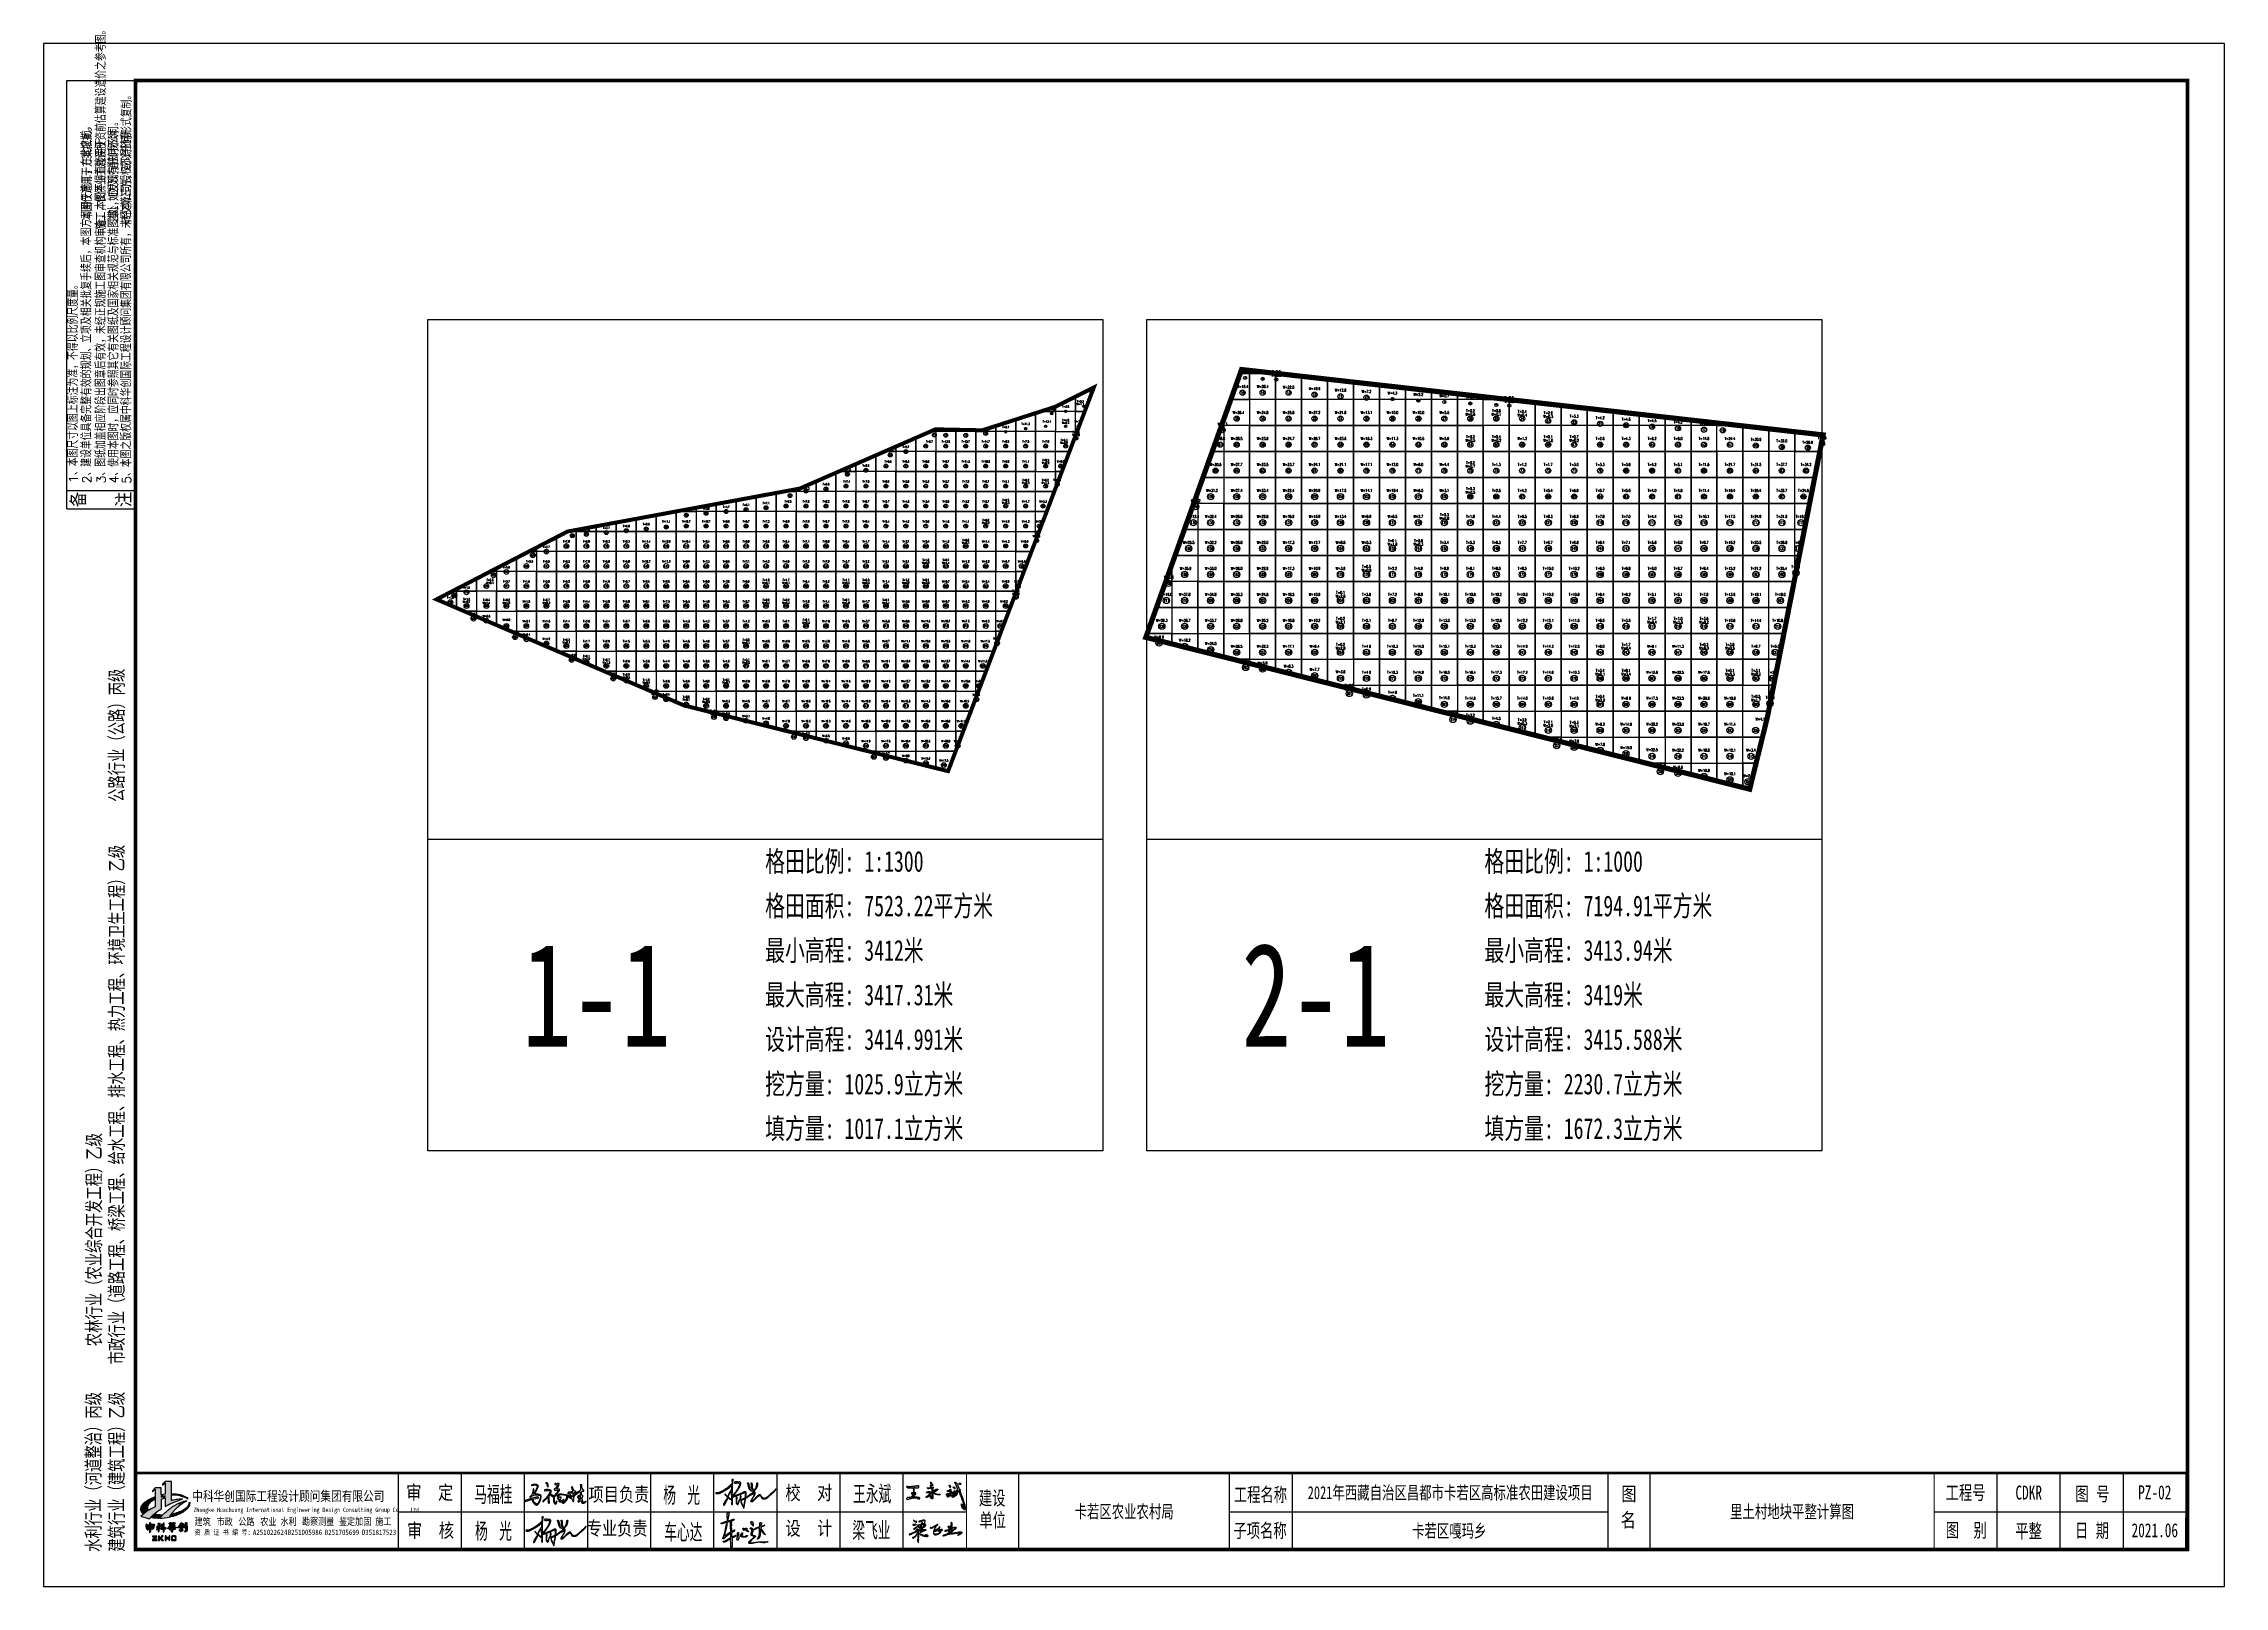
# Model space of a CAD drawing. Extents: x 4283 to 40403, y 1134 to 1764.
# Drawn here: x 4282.5 to 4702.5, y 1467.1 to 1764.1 of the extents above; entities that cross this region are included whole.
import ezdxf
from ezdxf.enums import TextEntityAlignment as Align

# ---------------------------------------------------------------- set-up
doc = ezdxf.new("R2010")
doc.units = 0
for name, color, linetype in [('PUB_TEXT', 7, 'Continuous'), ('PUB_TITLE', 4, 'Continuous'), ('S-MODIFY', 4, 'Continuous'), ('tdz_1-1方格网', 2, 'Continuous'), ('tdz_1-1方格网计算', 7, 'Continuous'), ('tdz_2-1方格网', 2, 'Continuous'), ('tdz_2-1方格网计算', 7, 'Continuous'), ('tdz_土方计算图', 7, 'Continuous'), ('tdz_格田', 6, 'Continuous'), ('华泽绵阳图框', 7, 'Continuous'), ('图框', 7, 'Continuous'), ('签名', 1, 'Continuous'), ('签名图层1', 7, 'Continuous'), ('致远博图框', 7, 'Continuous')]:
    doc.layers.add(name, color=color, linetype=linetype)
doc.styles.add('-宋体', font='', dxfattribs={"width": 0.8})
doc.styles.add('_HZTXT', font='txt.shx', dxfattribs={"width": 0.8, "bigfont": 'hztxt.shx'})
doc.styles.add('_TCH_WINDOW', font='SIMPLEX', dxfattribs={"height": 3.5, "bigfont": 'GBCBIG'})
doc.styles.add('GLand', font='')
doc.styles.add('GLandNum', font='txt_____.ttf', dxfattribs={"width": 0.7, "height": 0.5})
doc.styles.add('长仿宋', font='', dxfattribs={"width": 0.7, "height": 5})
doc.styles.add('黑体', font='simhei.ttf')
doc.styles.get('-宋体').set_extended_font_data('SimSun')
doc.styles.get('GLand').set_extended_font_data('FangSong_GB2312')
doc.styles.get('长仿宋').set_extended_font_data('SimSun')

# ---------------------------------------------------------------- blocks, each defined once
blk = doc.blocks.new('A$C0415346C')
h = blk.add_hatch(color=256)
h.dxf.hatch_style = 1
h.paths.add_polyline_path([(1031, 984), (1214, 1038), (1214, 614), (1242, 630), (1267, 644), (1283, 655), (1299, 663), (1316, 672), (1324, 677), (1339, 684), (1357, 693), (1371, 701), (1381, 707), (1398, 714), (1409, 721), (1424, 729), (1445, 740), (1456, 745), (1476, 754), (1484, 757), (1499, 765), (1614, 813), (1704, 850), (1846, 902), (1967, 946), (2078, 979), (2084, 981), (2086, 982), (2084, 982), (2072, 982), (2044, 981), (2024, 980), (1957, 978), (1899, 976), (1835, 970), (1761, 958), (1711, 951), (1633, 934), (1580, 925), (1542, 917), (1527, 912), (1527, 1855), (1214, 1855), (1091, 1727), (1091, 1680), (1212, 1799), (1212, 1226), (1018, 1196), (1018, 1535), (721, 1535), (582, 1400), (582, 1348), (721, 1471), (721, 590, 0.0889872), (0, 134), (427, 0), (446, 21), (463, 39), (484, 60), (516, 95), (536, 115), (565, 146), (584, 166), (612, 192), (637, 210), (663, 232), (695, 261), (709, 273), (730, 292), (762, 317), (778, 326), (797, 339), (822, 359), (848, 378), (858, 385), (877, 399), (897, 411), (923, 425), (931, 432), (950, 444), (968, 456), (989, 468), (1008, 479), (1031, 491)])
h.paths.add_polyline_path([(1022, 1074), (1022, 1140), (1051, 1142), (1083, 1144), (1112, 1145)], flags=16)
h.paths.add_polyline_path([(1095, 1080), (1114, 1094), (1134, 1108), (1212, 1151), (1213, 1104), (1208, 1102), (1205, 1101), (1193, 1096), (1174, 1093), (1156, 1090), (1123, 1085)], flags=16)
h = blk.add_hatch(color=256)
h.dxf.hatch_style = 1
edge = h.paths.add_edge_path()
edge.add_spline(control_points=[(682, 1090), (645, 1073), (586, 1047), (510, 1016), (453, 986), (398, 960), (329, 919), (266, 873), (176, 808), (105, 737), (43, 644), (15, 573), (3, 508), (4, 460), (7, 411), (31, 367), (51, 325), (73, 295), (88, 278), (97, 268)], knot_values=[0, 0, 0, 0, 122.2308851, 192.4456753, 248.5928966, 314.0486852, 374.4030862, 490.8965522, 545.272156, 710.166251, 786.820946, 878.0296132, 939.8580285, 982.5124018, 1020.3230184, 1087.704604, 1129.3004787, 1159.7121446, 1198.3419659, 1198.3419659, 1198.3419659, 1198.3419659], degree=3, periodic=0)
edge.add_spline(control_points=[(97, 268), (124, 292), (179, 339), (270, 401), (331, 441), (363, 462)], knot_values=[0, 0, 0, 0, 109.522592, 215.9834014, 329.4171869, 329.4171869, 329.4171869, 329.4171869], degree=3, periodic=0)
edge.add_spline(control_points=[(363, 462), (360, 464), (348, 473), (344, 499), (330, 530), (332, 566), (337, 601), (342, 633), (355, 659), (369, 688), (385, 720), (411, 750), (436, 774), (456, 800), (480, 820), (502, 840), (531, 860), (561, 884), (606, 910), (645, 935), (673, 948), (682, 952)], knot_values=[0, 0, 0, 0, 10.6546006, 44.6018335, 72.0392105, 111.8151412, 150.1783281, 179.4601702, 209.255569, 234.0430905, 277.2391641, 315.2340897, 352.7945769, 381.9395718, 412.4359147, 445.7593648, 471.8514671, 517.1247276, 562.2124114, 626.6490052, 655.1758824, 655.1758824, 655.1758824, 655.1758824], degree=3, periodic=0)
edge.add_spline(control_points=[(682, 952), (682, 998), (682, 1044), (682, 1090)], knot_values=[0, 0, 0, 0, 137.8221201, 137.8221201, 137.8221201, 137.8221201], degree=3, periodic=0)
h = blk.add_hatch(color=256)
h.dxf.hatch_style = 1
h.paths.add_polyline_path([(1551, 1231), (1554, 1165, -0.1712806), (2325, 992), (2362, 1006, 0.1798001)])
h = blk.add_hatch(color=256)
h.dxf.hatch_style = 1
edge = h.paths.add_edge_path()
edge.add_spline(control_points=[(731, 246), (748, 240), (796, 222), (894, 215), (984, 204), (1041, 207), (1053, 207)], knot_values=[0, 0, 0, 0, 54.2478928, 153.6973387, 291.239685, 326.4412234, 326.4412234, 326.4412234, 326.4412234], degree=3, periodic=0)
edge.add_spline(control_points=[(1053, 207), (1044, 197), (1024, 173), (980, 127), (937, 84), (911, 49), (905, 40)], knot_values=[0, 0, 0, 0, 40.7692017, 94.4381278, 190.7647425, 223.9357855, 223.9357855, 223.9357855, 223.9357855], degree=3, periodic=0)
edge.add_spline(control_points=[(905, 40), (899, 40), (873, 40), (824, 39), (768, 44), (715, 48), (668, 53), (625, 57), (590, 63), (566, 66), (551, 70), (543, 72)], knot_values=[0, 0, 0, 0, 15.5603527, 78.1696182, 147.2486885, 185.6375612, 235.3037271, 289.581245, 316.686951, 339.6169773, 363.3026214, 363.3026214, 363.3026214, 363.3026214], degree=3, periodic=0)
edge.add_spline(control_points=[(543, 72), (550, 79), (568, 98), (599, 123), (628, 153), (658, 178), (688, 204), (710, 229), (726, 242), (731, 246)], knot_values=[0, 0, 0, 0, 30.2577871, 76.5422233, 119.4004473, 156.0798239, 193.2664287, 236.9292029, 255.7538764, 255.7538764, 255.7538764, 255.7538764], degree=3, periodic=0)
h = blk.add_hatch(color=256)
h.dxf.hatch_style = 1
edge = h.paths.add_edge_path()
edge.add_spline(control_points=[(950, 39), (959, 49), (982, 77), (1024, 117), (1068, 172), (1125, 223), (1180, 282), (1246, 336), (1311, 391), (1380, 459), (1458, 508), (1541, 582), (1634, 637), (1731, 697), (1816, 743), (1903, 780), (1984, 815), (2062, 849), (2151, 873), (2201, 887), (2315, 907), (2278, 885), (2253, 866), (2215, 850), (2184, 832), (2157, 819), (2131, 801), (2096, 779), (2060, 760), (2023, 728), (1988, 703), (1944, 673), (1908, 641), (1870, 615), (1842, 579), (1806, 548), (1757, 512), (1713, 462), (1667, 412), (1614, 359), (1573, 301), (1527, 247), (1487, 197), (1457, 147), (1436, 111), (1427, 92), (1425, 87)], knot_values=[0, 0, 0, 0, 40.0950734, 109.4652904, 172.7433871, 251.8772434, 339.9014328, 413.0047435, 507.771059, 594.1294332, 703.7821726, 781.5503927, 929.0516809, 1024.3767401, 1125.6492871, 1217.971463, 1306.9794637, 1391.1901886, 1479.1301303, 1557.1577814, 1627.7620263, 1635.6206263, 1673.2741666, 1728.3604776, 1754.363537, 1781.5577028, 1817.2510082, 1848.9436287, 1906.1074221, 1937.2085018, 1997.2787259, 2033.9388541, 2098.722291, 2139.3632357, 2173.4675985, 2232.9796198, 2282.0744252, 2354.0643833, 2431.488057, 2488.0473255, 2577.6742148, 2641.7667532, 2704.2769024, 2768.7784616, 2815.4190353, 2830.7943447, 2830.7943447, 2830.7943447, 2830.7943447], degree=3, periodic=0)
edge.add_arc((962, 2264), 2225, 269.69068, 282.00465, ccw=False)
h = blk.add_hatch(color=256)
h.dxf.hatch_style = 1
edge = h.paths.add_edge_path()
edge.add_spline(control_points=[(2416, 810), (2417, 802), (2420, 784), (2414, 753), (2402, 718), (2384, 680), (2349, 636), (2298, 571), (2224, 518), (2150, 470), (2077, 423), (2003, 388), (1928, 356), (1842, 326), (1757, 299), (1660, 268), (1607, 260), (1572, 255)], knot_values=[0, 0, 0, 0, 0.0037236, 0.0095599, 0.0161616, 0.0226256, 0.0313639, 0.0449181, 0.0648446, 0.0779442, 0.0902055, 0.1094308, 0.1200845, 0.1320271, 0.1565732, 0.1661302, 0.1840946, 0.1840946, 0.1840946, 0.1840946], degree=3, periodic=0)
edge.add_line((1572, 255), (1480, 99))
edge.add_spline(control_points=[(1480, 99), (1507, 108), (1570, 128), (1671, 153), (1789, 193), (1907, 234), (2007, 290), (2085, 331), (2153, 371), (2214, 419), (2288, 476), (2366, 551), (2445, 663), (2452, 757), (2456, 812)], knot_values=[0, 0, 0, 0, 87.2469752, 198.6487332, 309.9092146, 463.2826299, 569.29758, 654.0028486, 728.9053055, 803.4314536, 889.3255431, 1008.417133, 1127.0521793, 1287.9026773, 1287.9026773, 1287.9026773, 1287.9026773], degree=3, periodic=0)
edge.add_line((2456, 812), (2416, 810))
for points in [[(0, 134), (427, 0), (446, 21), (463, 39), (484, 60), (516, 95), (536, 115), (565, 146), (584, 166), (612, 192), (637, 210), (663, 232), (695, 261), (709, 273), (730, 292), (762, 317), (778, 326), (797, 339), (822, 359), (848, 378), (858, 385), (877, 399), (897, 411), (923, 425), (931, 432), (950, 444), (968, 456), (989, 468), (1008, 479), (1031, 491), (1031, 984), (1214, 1038), (1214, 614), (1242, 630), (1267, 644), (1283, 655), (1299, 663), (1316, 672), (1324, 677), (1339, 684), (1357, 693), (1371, 701), (1381, 707), (1398, 714), (1409, 721), (1424, 729), (1445, 740), (1456, 745), (1476, 754), (1484, 757), (1499, 765), (1614, 813), (1704, 850), (1846, 902), (1967, 946), (2078, 979), (2084, 981), (2086, 982), (2084, 982), (2072, 982), (2044, 981), (2024, 980), (1957, 978), (1899, 976), (1835, 970), (1761, 958), (1711, 951), (1633, 934), (1580, 925), (1542, 917), (1527, 912), (1527, 1855), (1214, 1855), (1091, 1727), (1091, 1680), (1212, 1799), (1212, 1226), (1018, 1196), (1018, 1535), (721, 1535), (582, 1400), (582, 1348)], [(582, 1348), (721, 1471), (721, 590), (721, 590)], [(1022, 1140), (1022, 1074), (1112, 1145), (1083, 1144), (1051, 1142), (1022, 1140)], [(1134, 1108), (1114, 1094), (1095, 1080), (1123, 1085), (1156, 1090), (1174, 1093), (1193, 1096), (1205, 1101), (1208, 1102), (1213, 1104), (1212, 1151), (1134, 1108)], [(1551, 1231), (1554, 1165)], [(1572, 255), (1480, 99)], [(2325, 992), (2362, 1006)], [(2416, 810), (2456, 812)]]:
    blk.add_lwpolyline(points)
for centre, radius, start, end in [((1653, 28), 1207, 54.0598, 94.83131), ((1694, -14), 1188, 57.92175, 96.79912), ((1632, -1647), 2415, 112.16421, 132.50499), ((962, 2264), 2225, 269.69068, 282.00465), ((1632, -1647), 2415, 80.49274, 84.76142), ((1632, -1647), 2415, 70.95193, 72.34892)]:
    blk.add_arc(centre, radius, start, end)
for points in [[(97, 268), (72, 298), (54, 322), (34, 359), (8, 421), (4, 459), (4, 501), (15, 562), (48, 647), (90, 711), (206, 829), (249, 861), (345, 928), (397, 958), (456, 987), (506, 1013), (570, 1041), (682, 1090)], [(682, 1090), (682, 952)], [(97, 268), (181, 338), (268, 399), (363, 462)], [(682, 952), (656, 940), (600, 907), (562, 883), (525, 857), (504, 841), (479, 819), (456, 799), (437, 777), (412, 749), (388, 720), (367, 682), (356, 660), (344, 633), (338, 604), (333, 566), (333, 526), (342, 500), (355, 469), (363, 462)], [(543, 72), (565, 93), (599, 124), (630, 154), (658, 178), (685, 203), (716, 234), (731, 246)], [(543, 72), (566, 66), (589, 63), (616, 58), (670, 53), (719, 48), (757, 45), (826, 40), (889, 40), (905, 40)], [(731, 246), (782, 229), (881, 215), (1018, 206), (1053, 207)], [(905, 40), (924, 67), (990, 137), (1027, 176), (1053, 207)], [(950, 39), (976, 69), (1024, 119), (1066, 167), (1122, 222), (1185, 284), (1240, 332), (1312, 393), (1376, 451), (1464, 517), (1525, 566), (1648, 646), (1730, 695), (1819, 743), (1904, 781), (1985, 816), (2064, 847), (2148, 872), (2224, 890), (2294, 895), (2288, 890), (2256, 870), (2207, 845), (2184, 833), (2160, 820), (2130, 801), (2103, 784), (2054, 754), (2030, 735), (1982, 699), (1952, 677), (1901, 637), (1869, 612), (1847, 587), (1803, 546), (1765, 515), (1714, 464), (1662, 407), (1623, 366), (1567, 295), (1527, 246), (1489, 196), (1454, 142), (1431, 101), (1425, 87)], [(1480, 99), (1563, 125), (1670, 155), (1776, 189), (1919, 244), (2013, 293), (2088, 333), (2152, 372), (2212, 417), (2279, 470), (2364, 554), (2428, 654), (2456, 812)]]:
    blk.add_spline(points, degree=3)
blk.add_open_spline([(1572, 255), (1607, 260), (1660, 268), (1757, 299), (1842, 326), (1928, 356), (2003, 388), (2077, 423), (2150, 470), (2224, 518), (2298, 571), (2349, 636), (2384, 680), (2402, 718), (2414, 753), (2420, 784), (2417, 802), (2416, 810)], degree=3, knots=[0, 0, 0, 0, 0.01796442, 0.02752145, 0.05206752, 0.06401012, 0.07466386, 0.09388911, 0.1061504, 0.11925004, 0.13917657, 0.15273074, 0.16146903, 0.16793299, 0.17453468, 0.18037098, 0.18409463, 0.18409463, 0.18409463, 0.18409463])
blk = doc.blocks.new('A$C1CAD37D6')
h = blk.add_hatch(color=256)
h.dxf.hatch_style = 1
edge = h.paths.add_edge_path()
edge.add_spline(control_points=[(43, 424), (48, 420), (57, 413), (60, 397), (67, 385), (69, 374), (83, 370), (98, 378), (122, 378), (144, 389), (181, 386), (177, 419), (177, 440), (175, 459), (182, 472), (183, 486), (194, 492), (205, 494), (218, 491), (231, 491), (240, 479), (241, 462), (240, 442), (242, 423), (237, 397), (268, 403), (290, 409), (319, 411), (345, 413), (367, 407), (379, 400), (392, 391), (402, 406), (418, 403), (431, 404), (441, 395), (441, 385), (446, 375), (437, 363), (436, 343), (419, 319), (415, 288), (398, 269), (399, 252), (415, 250), (406, 234), (403, 222), (400, 203), (380, 205), (362, 202), (336, 201), (301, 196), (273, 194), (243, 196), (244, 178), (245, 160), (245, 131), (243, 100), (246, 75), (241, 57), (231, 42), (217, 25), (199, 14), (190, 1), (175, -1), (178, 13), (176, 33), (177, 59), (177, 95), (177, 133), (175, 159), (178, 190), (155, 172), (136, 174), (114, 162), (102, 151), (89, 137), (74, 148), (56, 160), (44, 185), (29, 213), (19, 243), (12, 275), (4, 303), (1, 330), (2, 357), (-2, 383), (8, 403), (17, 418), (30, 425), (39, 424), (43, 424)], knot_values=[0, 0, 0, 0, 15.9288488, 34.8205335, 45.5473943, 58.6716838, 64.8619571, 86.4679174, 105.2260556, 135.4938533, 163.6290959, 191.3559972, 211.3787766, 230.3352552, 245.2200319, 258.4521265, 266.4782917, 279.0360546, 293.2508724, 305.1459954, 316.4941083, 333.6908785, 356.4544442, 377.3723793, 393.3714175, 419.2607349, 441.9664782, 470.4243875, 501.9262336, 520.7448418, 536.442966, 545.9455205, 562.0980438, 575.3501995, 590.5477479, 601.8631645, 610.0717842, 620.0872769, 633.9142496, 648.381953, 678.6527924, 719.7122268, 740.1186419, 750.6119832, 763.0539905, 771.8862769, 794.9208849, 806.2046863, 820.8932837, 842.1527974, 865.2512645, 900.0561646, 946.199423, 959.1039058, 972.6887504, 987.2080479, 1018.7789851, 1057.616298, 1080.6631322, 1091.7912104, 1112.8627612, 1135.659083, 1158.9940977, 1173.7614139, 1181.055756, 1195.4729617, 1203.2435996, 1244.7895786, 1270.0058334, 1312.9020751, 1353.2481009, 1365.0378832, 1380.4137233, 1410.4715955, 1429.2561038, 1449.1019038, 1462.4792693, 1477.6720713, 1496.8576348, 1528.7726834, 1558.2034922, 1592.1203394, 1623.6615299, 1655.078916, 1681.6283486, 1703.548118, 1736.1877582, 1755.9184435, 1771.1598317, 1786.4682879, 1798.2855201, 1798.2855201, 1798.2855201, 1798.2855201], degree=3, periodic=0)
edge = h.paths.add_edge_path(flags=16)
edge.add_spline(control_points=[(246, 340), (246, 334), (246, 321), (245, 303), (246, 286), (247, 274), (243, 262), (255, 261), (264, 265), (279, 263), (295, 265), (309, 263), (321, 270), (324, 283), (335, 292), (339, 303), (344, 314), (351, 325), (357, 334), (361, 343), (365, 352), (368, 359), (371, 370), (357, 366), (345, 360), (322, 356), (294, 346), (267, 343), (251, 341), (246, 340)], knot_values=[0, 0, 0, 0, 17.1972476, 39.6736497, 55.1071054, 67.8534007, 76.9100135, 85.2965449, 93.0169274, 109.1368616, 129.081844, 142.5545811, 149.5522687, 168.5497875, 180.2472068, 188.6904917, 204.92699, 216.7620042, 227.4417117, 236.3175857, 246.7967873, 254.4778041, 262.330093, 272.2904779, 283.8568344, 309.155969, 340.0456772, 373.0237932, 389.1854749, 389.1854749, 389.1854749, 389.1854749], degree=3, periodic=0)
edge = h.paths.add_edge_path(flags=16)
edge.add_spline(control_points=[(76, 294), (74, 293), (68, 288), (78, 274), (79, 258), (86, 245), (89, 231), (102, 230), (117, 232), (138, 239), (162, 235), (177, 251), (174, 269), (173, 291), (177, 309), (173, 328), (151, 322), (128, 319), (99, 310), (83, 299), (76, 294)], knot_values=[0, 0, 0, 0, 6.1788192, 19.5910382, 41.0144234, 54.7611249, 66.5841535, 77.8943128, 88.002251, 112.2813734, 142.8116739, 154.0550477, 170.4520253, 194.7761619, 219.1461968, 229.177619, 242.9334846, 274.2687548, 306.0550036, 331.7353061, 331.7353061, 331.7353061, 331.7353061], degree=3, periodic=0)
h = blk.add_hatch(color=256)
h.dxf.hatch_style = 1
edge = h.paths.add_edge_path()
edge.add_spline(control_points=[(593, 444), (599, 449), (609, 459), (631, 460), (651, 462), (672, 466), (689, 472), (708, 473), (710, 458), (718, 448), (712, 437), (710, 428), (703, 422), (701, 411), (690, 404), (681, 397), (670, 391), (671, 377), (672, 367), (671, 355), (683, 360), (690, 362), (700, 362), (710, 362), (720, 362), (731, 363), (734, 351), (740, 340), (731, 334), (727, 325), (715, 325), (710, 312), (695, 307), (690, 292), (680, 285), (676, 276), (671, 270), (667, 259), (672, 248), (684, 241), (697, 235), (712, 229), (716, 219), (716, 210), (710, 204), (699, 206), (689, 208), (679, 211), (673, 218), (662, 215), (667, 204), (665, 190), (665, 149), (661, 115), (666, 75), (650, 72), (643, 62), (637, 54), (633, 46), (628, 40), (615, 37), (617, 52), (617, 61), (618, 71), (619, 83), (617, 102), (620, 130), (617, 165), (628, 192), (616, 210), (607, 199), (599, 196), (592, 189), (578, 180), (561, 171), (553, 153), (543, 147), (538, 134), (528, 146), (539, 155), (547, 163), (556, 183), (576, 208), (593, 234), (610, 247), (609, 261), (597, 255), (588, 254), (578, 252), (569, 252), (560, 252), (553, 254), (544, 257), (536, 263), (527, 272), (528, 284), (532, 301), (558, 300), (582, 314), (603, 327), (627, 335), (627, 358), (625, 373), (629, 391), (615, 395), (607, 404), (602, 412), (598, 419), (596, 428), (593, 436), (593, 441), (593, 444)], knot_values=[0, 0, 0, 0, 22.2231177, 40.493527, 62.1477154, 84.7422852, 104.4988267, 117.3524004, 131.655361, 143.6425839, 152.836014, 164.2897261, 171.7375605, 180.5942831, 194.9950752, 207.5794422, 215.0286713, 230.8980917, 241.9600938, 249.033306, 259.6509094, 267.4658115, 273.3299764, 288.3681271, 297.0243856, 305.2429048, 317.6094575, 328.4271105, 337.7327786, 344.2405009, 358.6691418, 365.0748655, 382.0780164, 401.3425747, 409.9688821, 418.3349666, 428.2395921, 435.1604532, 449.6472889, 459.9253298, 476.9663016, 493.5085486, 503.5080587, 510.195218, 517.519977, 526.2715495, 539.6814997, 550.1118276, 557.4558758, 566.1915166, 572.5987655, 589.0077542, 608.9253287, 692.0742646, 700.9867195, 717.8728269, 729.1855341, 737.7294455, 747.721854, 754.5458897, 763.5268601, 777.0123847, 784.4423389, 794.1177087, 807.850815, 820.4713716, 850.1747682, 891.7566923, 925.5286888, 932.4338722, 945.010017, 953.651483, 960.9236001, 974.8757005, 1002.4349689, 1018.0146318, 1028.3327528, 1038.4189833, 1047.4751492, 1058.0313915, 1071.8217215, 1084.7124653, 1123.1733145, 1166.0824094, 1178.1583344, 1186.0978748, 1195.8385329, 1206.9769694, 1216.810765, 1225.8722155, 1234.3296943, 1241.8015551, 1249.6538707, 1261.3803938, 1272.5143136, 1285.1903457, 1295.3095486, 1320.1418302, 1346.3946107, 1381.2474571, 1396.6811972, 1415.2843442, 1438.8255117, 1447.9000087, 1463.8442215, 1474.0920654, 1483.6386564, 1490.9332784, 1499.1440516, 1509.8410236, 1516.4808544, 1516.4808544, 1516.4808544, 1516.4808544], degree=3, periodic=0)
h = blk.add_hatch(color=256)
h.dxf.hatch_style = 1
edge = h.paths.add_edge_path(flags=17)
edge.add_spline(control_points=[(762, 312), (765, 308), (769, 301), (776, 293), (784, 289), (791, 281), (803, 277), (816, 279), (830, 278), (835, 289), (839, 299), (835, 309), (837, 320), (829, 324), (822, 329), (812, 331), (801, 334), (789, 333), (778, 334), (770, 331), (759, 327), (761, 318), (762, 312)], knot_values=[0, 0, 0, 0, 4.1444083, 6.4691847, 9.0408964, 11.7260893, 14.8450292, 19.1227076, 22.7268992, 24.7111889, 28.5979247, 31.2381789, 34.1008935, 35.9112563, 38.3207647, 41.0847264, 44.3074124, 47.999127, 51.240441, 53.1906391, 55.2240819, 59.5186715, 59.5186715, 59.5186715, 59.5186715], degree=3, periodic=0)
edge = h.paths.add_edge_path(flags=17)
edge.add_spline(control_points=[(762, 391), (762, 397), (761, 407), (776, 414), (792, 414), (815, 413), (835, 402), (848, 383), (840, 370), (834, 359), (819, 353), (800, 356), (785, 370), (768, 377), (764, 387), (762, 392)], knot_values=[0, 0, 0, 0, 4.2015331, 7.4423272, 12.1448161, 18.1854793, 26.1548536, 30.8281979, 34.5630914, 38.0770673, 41.2154755, 47.2846263, 53.0496417, 57.5510499, 61.8387674, 61.8387674, 61.8387674, 61.8387674], degree=3, periodic=0)
edge = h.paths.add_edge_path()
edge.add_spline(control_points=[(861, 248), (861, 250), (863, 260), (860, 300), (862, 358), (862, 421), (860, 459), (862, 476), (863, 480)], knot_values=[0, 0, 0, 0, 1.6850302, 8.3861535, 33.2865806, 50.222571, 60.7507729, 64.5215529, 64.5215529, 64.5215529, 64.5215529], degree=3, periodic=0)
edge.add_spline(control_points=[(861, 248), (858, 247), (847, 243), (825, 241), (802, 238), (782, 238), (767, 233), (750, 229), (735, 219), (742, 199), (756, 177), (790, 184), (822, 183), (843, 190), (867, 196), (863, 176), (864, 162), (862, 142), (864, 122), (862, 100), (863, 79), (862, 60), (860, 45), (861, 34), (856, 26), (863, 19), (872, 23), (879, 31), (892, 41), (900, 56), (910, 70), (917, 86), (918, 116), (918, 153), (912, 184), (918, 207), (943, 196), (966, 204), (990, 199), (1007, 205), (1014, 216), (1013, 230), (1014, 247), (998, 252), (984, 252), (966, 252), (947, 253), (928, 246), (912, 261), (918, 287), (915, 326), (917, 373), (914, 422), (920, 460), (905, 484), (883, 488), (869, 483), (863, 480)], knot_values=[0, 0, 0, 0, 2.4787932, 10.0331417, 18.2665046, 21.3034994, 27.0731394, 31.207897, 35.7097555, 39.9817319, 46.7048884, 55.9405206, 65.2676255, 72.9539074, 76.7982964, 79.9339495, 85.4707737, 90.2740357, 96.2776252, 102.4800631, 108.3854864, 113.8559905, 118.0062618, 121.1145141, 122.8692192, 124.8074738, 127.4771098, 129.9319594, 133.9558729, 140.428282, 144.3810255, 148.4528645, 154.1074452, 169.2197194, 179.0227897, 180.8891795, 186.7966314, 194.9609223, 202.5208853, 206.274469, 208.6649778, 212.693687, 217.7402978, 220.7024935, 225.079483, 229.4501025, 235.4807724, 241.3917605, 243.9022587, 252.1948452, 260.457088, 277.2687949, 291.0460532, 301.998871, 307.5510494, 313.1855892, 319.2601571, 319.2601571, 319.2601571, 319.2601571], degree=3, periodic=0)
h = blk.add_hatch(color=256)
h.dxf.hatch_style = 1
edge = h.paths.add_edge_path()
edge.add_spline(control_points=[(1215, 504), (1220, 506), (1227, 509), (1237, 510), (1244, 513), (1251, 509), (1256, 504), (1263, 503), (1271, 499), (1275, 490), (1284, 491), (1292, 493), (1300, 493), (1310, 489), (1307, 479), (1299, 476), (1291, 474), (1283, 471), (1272, 466), (1261, 462), (1252, 453), (1251, 445), (1249, 436), (1251, 427), (1250, 417), (1259, 415), (1266, 417), (1275, 418), (1285, 419), (1293, 423), (1302, 426), (1308, 431), (1316, 439), (1325, 444), (1333, 453), (1338, 461), (1344, 471), (1349, 479), (1353, 486), (1356, 493), (1359, 500), (1365, 505), (1373, 508), (1380, 509), (1389, 509), (1393, 503), (1395, 496), (1397, 488), (1406, 491), (1415, 490), (1425, 492), (1434, 492), (1444, 490), (1453, 496), (1463, 492), (1462, 482), (1457, 475), (1453, 463), (1440, 459), (1429, 455), (1418, 454), (1409, 452), (1400, 449), (1390, 448), (1384, 453), (1373, 452), (1374, 444), (1372, 439), (1372, 429), (1383, 434), (1390, 430), (1400, 431), (1403, 420), (1404, 411), (1400, 405), (1399, 396), (1389, 399), (1381, 395), (1371, 392), (1361, 391), (1352, 388), (1342, 383), (1329, 384), (1325, 371), (1324, 363), (1321, 354), (1321, 346), (1325, 336), (1335, 338), (1345, 338), (1356, 341), (1366, 343), (1373, 346), (1379, 350), (1386, 353), (1393, 357), (1396, 363), (1399, 368), (1402, 374), (1406, 381), (1408, 388), (1415, 394), (1423, 393), (1430, 392), (1437, 392), (1440, 384), (1439, 377), (1441, 370), (1434, 362), (1443, 357), (1451, 360), (1451, 352), (1451, 345), (1451, 338), (1451, 329), (1442, 325), (1434, 323), (1426, 321), (1417, 320), (1416, 311), (1417, 303), (1412, 296), (1410, 286), (1401, 283), (1402, 271), (1413, 273), (1420, 273), (1428, 273), (1436, 273), (1445, 274), (1453, 275), (1460, 275), (1467, 277), (1475, 277), (1484, 279), (1492, 280), (1501, 282), (1511, 282), (1525, 285), (1525, 271), (1526, 263), (1524, 255), (1520, 247), (1510, 244), (1501, 242), (1490, 238), (1477, 240), (1464, 239), (1447, 238), (1431, 239), (1415, 239), (1406, 239), (1394, 240), (1384, 239), (1373, 239), (1363, 239), (1353, 240), (1345, 238), (1337, 239), (1336, 231), (1335, 222), (1334, 214), (1334, 204), (1341, 200), (1348, 200), (1357, 200), (1364, 203), (1373, 202), (1382, 204), (1392, 206), (1401, 206), (1410, 208), (1418, 210), (1427, 209), (1437, 210), (1446, 205), (1457, 203), (1462, 193), (1462, 183), (1461, 174), (1455, 166), (1448, 161), (1439, 158), (1430, 157), (1417, 157), (1405, 155), (1393, 155), (1378, 154), (1363, 152), (1348, 154), (1340, 155), (1330, 150), (1332, 141), (1331, 134), (1331, 127), (1331, 120), (1332, 113), (1331, 104), (1331, 93), (1332, 80), (1332, 67), (1324, 58), (1319, 53), (1315, 45), (1309, 40), (1305, 30), (1300, 23), (1288, 15), (1290, 30), (1288, 39), (1286, 50), (1287, 65), (1285, 82), (1285, 100), (1284, 116), (1286, 127), (1285, 145), (1268, 139), (1254, 142), (1237, 139), (1223, 138), (1205, 134), (1203, 147), (1194, 150), (1195, 159), (1194, 168), (1200, 180), (1215, 182), (1228, 184), (1240, 185), (1250, 187), (1258, 189), (1267, 190), (1275, 185), (1282, 192), (1281, 202), (1285, 211), (1285, 219), (1287, 230), (1273, 223), (1263, 223), (1253, 220), (1242, 218), (1231, 219), (1220, 218), (1211, 216), (1204, 215), (1196, 215), (1188, 213), (1180, 211), (1172, 211), (1163, 210), (1155, 208), (1145, 204), (1135, 200), (1124, 194), (1113, 196), (1106, 202), (1102, 212), (1093, 217), (1087, 226), (1091, 235), (1094, 242), (1101, 246), (1109, 251), (1118, 251), (1129, 253), (1139, 257), (1150, 255), (1161, 257), (1172, 252), (1182, 252), (1188, 244), (1197, 250), (1195, 257), (1194, 266), (1184, 266), (1177, 268), (1170, 274), (1162, 278), (1155, 288), (1154, 298), (1151, 311), (1164, 314), (1175, 308), (1181, 316), (1190, 318), (1187, 329), (1187, 339), (1193, 349), (1200, 357), (1208, 353), (1213, 347), (1216, 340), (1217, 333), (1226, 333), (1234, 336), (1242, 341), (1249, 345), (1256, 351), (1261, 355), (1271, 367), (1259, 363), (1252, 363), (1243, 362), (1235, 365), (1227, 363), (1219, 368), (1212, 374), (1211, 384), (1206, 391), (1201, 396), (1197, 408), (1210, 404), (1210, 414), (1209, 422), (1209, 428), (1212, 440), (1204, 433), (1201, 425), (1191, 428), (1184, 427), (1178, 432), (1174, 440), (1169, 448), (1163, 454), (1162, 462), (1159, 470), (1164, 480), (1176, 478), (1188, 477), (1199, 481), (1211, 481), (1212, 490), (1212, 497), (1214, 501), (1215, 504)], knot_values=[0, 0, 0, 0, 15.5196535, 21.6716664, 31.3030152, 37.5305224, 43.5191267, 50.0439895, 59.7916935, 68.458786, 75.5403076, 84.0714187, 93.2282378, 102.3871908, 109.3261693, 117.9617353, 126.9513079, 134.8552319, 141.6929583, 163.7467065, 170.0967916, 178.5577338, 187.8043144, 198.3316062, 206.6076704, 213.1852051, 220.3686184, 230.1889218, 240.3872816, 250.7315054, 257.8199764, 267.6635459, 274.4276315, 290.4394833, 297.7404414, 309.2196614, 320.9062798, 330.8498568, 338.6942584, 345.5280913, 353.8056216, 359.8872686, 369.0290519, 377.9052828, 384.2264779, 392.478716, 398.3400151, 405.587063, 413.2273658, 421.8118036, 433.3354939, 441.9199259, 449.5719055, 463.7513608, 469.7223346, 477.38517, 488.5570135, 496.9129398, 512.6990253, 526.35114, 532.7181435, 544.0166394, 554.8913985, 561.189564, 572.8317501, 579.6407186, 586.5977992, 592.5833696, 598.7573161, 607.1704994, 616.4866544, 623.8575703, 634.8036001, 643.5740948, 650.2680797, 657.4544516, 665.8568144, 674.5566418, 684.8804448, 694.3841408, 704.524814, 714.4821907, 727.9505452, 736.9028253, 748.9060139, 755.0090551, 765.3023888, 773.673807, 781.6883359, 791.2741455, 804.3312719, 814.6037499, 821.9442651, 828.6877637, 836.4519075, 843.9120924, 851.1068987, 857.0297074, 863.1781261, 870.5125373, 879.5535847, 886.5375666, 894.7429579, 901.0497752, 907.6716171, 915.5318496, 921.6315837, 929.0754388, 937.3981731, 945.0199597, 951.3411597, 957.4441521, 963.3533192, 972.1300453, 979.3262604, 987.4738565, 997.3065822, 1006.1001057, 1012.5774497, 1021.3236478, 1028.1859289, 1036.9622942, 1047.4546189, 1054.4874084, 1062.5296595, 1072.8592408, 1079.3452529, 1085.6405325, 1095.1790063, 1104.7477134, 1112.9860412, 1119.3072371, 1125.9292617, 1134.3575115, 1143.2335317, 1150.7609531, 1159.7407357, 1169.4997434, 1183.299484, 1192.3876458, 1202.4921362, 1208.5111407, 1218.4547846, 1228.0224908, 1237.4163094, 1246.7185291, 1262.7428079, 1274.188966, 1285.6492067, 1315.8500104, 1322.3360133, 1333.7885202, 1343.334409, 1356.8788042, 1365.0817736, 1376.1462861, 1386.6386076, 1394.3284972, 1400.9503483, 1407.4708588, 1414.1859801, 1426.624212, 1434.1459037, 1440.3934145, 1449.0305877, 1456.4706265, 1465.078039, 1472.3271455, 1481.6100628, 1493.5076513, 1502.111251, 1509.4500074, 1520.2696473, 1527.3279797, 1536.2960141, 1549.1555729, 1557.4832849, 1569.0651323, 1578.2167819, 1588.7218398, 1596.019493, 1605.9112427, 1613.2791557, 1624.2127379, 1633.0067036, 1652.5245781, 1660.7275437, 1668.9658637, 1699.2114629, 1705.1742123, 1714.7143724, 1723.9185767, 1732.4984686, 1738.4076414, 1745.8417287, 1751.941473, 1758.8037626, 1769.4851532, 1777.8723581, 1790.6793821, 1808.7708552, 1814.9780638, 1825.2831283, 1831.8754252, 1840.1296864, 1848.7988148, 1861.8946898, 1869.4839377, 1879.2232795, 1890.9430217, 1901.701855, 1911.8774217, 1934.4212775, 1954.7779999, 1963.9843884, 1980.9712122, 1994.1532035, 2002.9354231, 2024.7622933, 2038.4178149, 2053.5747749, 2070.6090881, 2078.4234918, 2086.3146519, 2094.6791275, 2101.9471247, 2113.4354141, 2130.9168747, 2143.1265114, 2155.8181598, 2164.1889217, 2174.0792932, 2182.8081312, 2189.8683471, 2197.4406456, 2207.3237296, 2218.2560659, 2226.5075169, 2232.8066569, 2242.1343495, 2256.9696914, 2266.9663165, 2272.8656815, 2289.8449917, 2300.0744308, 2306.4525772, 2316.739222, 2323.0618808, 2328.9610267, 2339.8039239, 2348.0618414, 2354.4399168, 2365.8532457, 2373.6864719, 2385.8466998, 2399.3536427, 2408.6810625, 2416.9364116, 2427.8276424, 2437.821659, 2447.8009603, 2458.261219, 2464.3336257, 2471.9990036, 2481.5495831, 2491.8361369, 2499.2538946, 2514.6643531, 2520.9869602, 2534.0796782, 2547.0185702, 2555.4870248, 2563.5558615, 2570.7145193, 2578.4823367, 2585.4902967, 2594.5489065, 2602.0764952, 2610.145371, 2620.9095156, 2628.5727907, 2644.0865541, 2652.8084123, 2662.9331384, 2675.624752, 2682.8965352, 2690.2970749, 2699.0189216, 2710.1740119, 2722.7463786, 2731.0017201, 2738.2099955, 2747.4705385, 2754.2201465, 2760.349631, 2766.727749, 2777.9224814, 2786.4034422, 2795.8167228, 2802.024807, 2811.6471913, 2821.460799, 2829.2800029, 2835.6025224, 2846.7559309, 2854.0940615, 2861.852979, 2869.4420482, 2879.0393326, 2889.3075118, 2897.7853222, 2904.377638, 2913.2198665, 2921.1137396, 2928.6362653, 2935.4372672, 2945.1281755, 2951.9291025, 2958.8191813, 2965.70798, 2975.8913557, 2981.73062, 2987.6482469, 2999.208904, 3006.6067587, 3014.5562417, 3024.2114558, 3031.6238132, 3039.862535, 3050.0919922, 3064.1633591, 3076.6299868, 3087.2194189, 3093.2131622, 3100.0141354, 3108.295105, 3108.295105, 3108.295105, 3108.295105], degree=3, periodic=0)
edge = h.paths.add_edge_path(flags=16)
edge.add_spline(control_points=[(1267, 348), (1264, 345), (1258, 340), (1266, 334), (1269, 327), (1269, 320), (1268, 313), (1267, 306), (1268, 298), (1259, 294), (1254, 287), (1246, 285), (1239, 281), (1234, 276), (1231, 270), (1231, 263), (1233, 253), (1242, 257), (1251, 257), (1261, 259), (1270, 259), (1278, 260), (1291, 258), (1288, 276), (1288, 286), (1288, 294), (1287, 303), (1287, 312), (1287, 320), (1287, 329), (1285, 337), (1284, 345), (1282, 352), (1281, 360), (1272, 360), (1272, 352), (1269, 349), (1267, 348)], knot_values=[0, 0, 0, 0, 10.4984727, 18.5040683, 24.7791489, 31.7200291, 39.2789798, 45.3751061, 53.3924927, 62.4451053, 70.2234518, 79.2540314, 86.8448552, 93.5009524, 100.2014999, 107.1336544, 115.0874698, 122.8308048, 130.6822332, 141.9128404, 152.241289, 158.7012852, 165.8865439, 185.6847518, 192.1219304, 199.6718723, 208.8441412, 217.8869016, 226.1176507, 235.1561743, 243.2780336, 252.1524774, 258.0066857, 265.9244302, 272.2709045, 278.2598357, 284.5274236, 284.5274236, 284.5274236, 284.5274236], degree=3, periodic=0)
h = blk.add_hatch(color=256)
h.dxf.hatch_style = 1
edge = h.paths.add_edge_path()
edge.add_spline(control_points=[(1765, 500), (1768, 502), (1774, 504), (1781, 497), (1785, 493), (1789, 487), (1793, 481), (1795, 474), (1793, 466), (1790, 460), (1786, 453), (1783, 445), (1779, 436), (1773, 429), (1771, 422), (1766, 416), (1761, 410), (1763, 401), (1771, 402), (1779, 401), (1788, 404), (1798, 405), (1809, 406), (1815, 396), (1817, 388), (1818, 380), (1819, 372), (1809, 363), (1795, 367), (1778, 369), (1763, 375), (1747, 389), (1734, 376), (1729, 363), (1718, 350), (1706, 334), (1692, 315), (1674, 296), (1657, 275), (1639, 263), (1628, 252), (1621, 246), (1616, 239), (1606, 233), (1605, 249), (1609, 266), (1629, 291), (1647, 323), (1663, 365), (1693, 403), (1719, 442), (1739, 471), (1754, 490), (1761, 497), (1765, 500)], knot_values=[0, 0, 0, 0, 2.982033, 4.6123636, 7.0086224, 8.6589644, 10.3394288, 12.5150185, 14.7419171, 16.7988355, 18.5596278, 21.1808109, 24.3741816, 26.7613259, 28.4811406, 30.3121333, 32.891479, 34.6896979, 36.5420504, 38.2823936, 42.1084854, 44.223112, 46.7893797, 49.9075631, 52.5840077, 54.2030038, 56.0918749, 59.2098334, 63.2806055, 67.7072829, 73.0170744, 77.9099978, 81.4610219, 85.7222364, 90.5889351, 95.0215969, 102.4586696, 110.1583277, 116.8487956, 124.9053167, 127.4980211, 130.2136562, 132.7647916, 134.8909254, 136.9745456, 142.5278081, 151.4090213, 162.1148978, 173.6363685, 188.50305, 202.0191554, 213.0257281, 217.8096113, 221.7479978, 221.7479978, 221.7479978, 221.7479978], degree=3, periodic=0)
edge = h.paths.add_edge_path()
edge.add_spline(control_points=[(1813, 466), (1812, 463), (1810, 458), (1813, 449), (1815, 440), (1819, 431), (1826, 425), (1834, 420), (1839, 415), (1847, 410), (1856, 408), (1866, 410), (1874, 413), (1883, 419), (1882, 427), (1883, 434), (1881, 440), (1878, 449), (1866, 450), (1857, 462), (1845, 464), (1835, 470), (1827, 473), (1815, 475), (1814, 468), (1813, 466)], knot_values=[0, 0, 0, 0, 2.4119085, 4.3484891, 7.6173464, 9.7609417, 12.5793764, 15.1446124, 17.2312532, 19.0156388, 22.4944717, 24.3658927, 27.2892121, 30.2709775, 32.0030862, 33.7929059, 35.5154196, 37.3505635, 41.463686, 43.9156059, 48.9555245, 50.7126022, 53.6182009, 56.5078953, 58.6256633, 58.6256633, 58.6256633, 58.6256633], degree=3, periodic=0)
edge = h.paths.add_edge_path()
edge.add_spline(control_points=[(1902, 382), (1901, 375), (1899, 363), (1906, 348), (1903, 333), (1901, 320), (1901, 306), (1901, 290), (1902, 272), (1896, 251), (1913, 236), (1931, 238), (1944, 246), (1948, 262), (1951, 286), (1957, 316), (1952, 346), (1947, 368), (1947, 386), (1932, 397), (1920, 393), (1906, 398), (1903, 389), (1902, 385), (1902, 382)], knot_values=[0, 0, 0, 0, 6.2202866, 9.4613527, 13.8122275, 18.0082218, 20.9573767, 25.2943964, 31.3662046, 35.8900212, 42.14991, 46.331112, 50.0861379, 53.9850049, 59.2613171, 70.7753322, 79.1673032, 83.5903302, 89.8599643, 93.0885479, 97.0855232, 100.5578581, 102.1946449, 104.2548959, 104.2548959, 104.2548959, 104.2548959], degree=3, periodic=0)
edge = h.paths.add_edge_path()
edge.add_spline(control_points=[(1723, 329), (1723, 333), (1722, 339), (1732, 339), (1741, 344), (1755, 346), (1770, 348), (1781, 352), (1792, 353), (1800, 355), (1808, 357), (1817, 358), (1827, 361), (1835, 365), (1843, 364), (1851, 365), (1855, 359), (1860, 354), (1858, 344), (1857, 336), (1855, 322), (1865, 328), (1876, 328), (1872, 317), (1876, 308), (1869, 303), (1861, 301), (1858, 294), (1851, 287), (1851, 275), (1842, 265), (1836, 249), (1825, 238), (1814, 225), (1802, 223), (1792, 219), (1783, 215), (1773, 213), (1766, 207), (1756, 206), (1744, 202), (1737, 191), (1727, 184), (1731, 167), (1742, 176), (1752, 179), (1765, 187), (1779, 190), (1792, 196), (1805, 198), (1816, 203), (1827, 206), (1834, 206), (1844, 206), (1847, 191), (1847, 179), (1848, 170), (1848, 164), (1848, 156), (1848, 148), (1848, 139), (1852, 132), (1852, 120), (1839, 118), (1828, 112), (1815, 98), (1795, 98), (1782, 82), (1767, 78), (1754, 72), (1743, 65), (1733, 67), (1723, 72), (1721, 84), (1715, 95), (1713, 109), (1710, 142), (1703, 122), (1695, 115), (1685, 107), (1678, 99), (1674, 90), (1667, 86), (1663, 76), (1654, 86), (1663, 95), (1664, 109), (1676, 123), (1680, 141), (1686, 159), (1696, 176), (1704, 197), (1712, 215), (1715, 229), (1726, 238), (1713, 242), (1704, 241), (1693, 244), (1686, 251), (1684, 260), (1681, 267), (1678, 276), (1691, 277), (1699, 274), (1712, 275), (1725, 273), (1737, 281), (1740, 290), (1740, 299), (1744, 305), (1740, 314), (1726, 311), (1724, 322), (1723, 330)], knot_values=[0, 0, 0, 0, 2.4239625, 4.1376819, 6.5141249, 11.9104144, 15.5675436, 18.8121641, 21.7034141, 24.1822623, 25.8959816, 29.2569063, 31.4453373, 34.5836911, 36.3874413, 38.3472273, 40.0471322, 41.6721016, 44.5257374, 47.2458789, 49.8035663, 51.955613, 54.2152839, 56.9229324, 59.1808139, 61.4145515, 63.0332618, 65.5917917, 67.4255971, 70.8506764, 75.2304001, 78.052664, 84.735154, 88.3538243, 91.967273, 94.3953677, 97.1584715, 100.5359421, 102.2884808, 104.767329, 109.0102875, 111.3571261, 115.8989208, 118.6067793, 121.0945253, 124.5901524, 128.4217511, 133.1745945, 136.8346118, 139.7875701, 144.3980857, 146.7313741, 148.6911601, 150.5197489, 154.7603697, 158.6682636, 160.6265437, 162.4288362, 164.231153, 166.7888404, 169.0467183, 171.5645874, 174.1354873, 176.8985911, 181.0005345, 184.5212866, 192.2800288, 196.2241876, 200.4109535, 205.050442, 208.0749187, 210.9465954, 213.2404861, 216.8108966, 220.3813296, 223.5921563, 230.8779967, 233.2292437, 236.961153, 240.0588996, 243.9069007, 245.658786, 248.2086058, 250.3334768, 252.2458922, 255.4286599, 259.0863989, 263.5955418, 270.1030537, 274.4278496, 279.4662521, 285.8568313, 293.4765304, 295.5686895, 298.8667478, 300.8205747, 304.5903354, 307.1097987, 309.7679157, 312.3346695, 314.2873714, 316.2628851, 318.4513094, 322.3852971, 324.4896458, 329.3089112, 332.3517518, 335.5873495, 337.246282, 339.4332272, 341.2402333, 343.8059866, 348.8911315, 348.8911315, 348.8911315, 348.8911315], degree=3, periodic=0)
edge = h.paths.add_edge_path(flags=16)
edge.add_spline(control_points=[(1791, 327), (1790, 326), (1787, 322), (1783, 315), (1780, 308), (1780, 295), (1794, 300), (1802, 306), (1814, 307), (1821, 315), (1824, 325), (1827, 333), (1826, 340), (1820, 348), (1811, 339), (1801, 336), (1795, 331), (1791, 327)], knot_values=[0, 0, 0, 0, 1.7528136, 4.0526301, 6.509966, 8.7343785, 11.7466789, 14.8761951, 18.016247, 20.9759308, 23.6625249, 26.1715637, 27.914152, 29.6074441, 32.7728787, 35.5551249, 39.3376103, 39.3376103, 39.3376103, 39.3376103], degree=3, periodic=0)
edge = h.paths.add_edge_path(flags=16)
edge.add_spline(control_points=[(1774, 262), (1776, 264), (1780, 268), (1787, 272), (1794, 275), (1801, 277), (1810, 281), (1813, 272), (1811, 264), (1803, 261), (1796, 257), (1788, 252), (1779, 249), (1771, 244), (1763, 250), (1768, 258), (1772, 261), (1775, 262)], knot_values=[0, 0, 0, 0, 2.3308846, 4.3732399, 6.5155796, 8.8279405, 11.0561658, 12.8298458, 15.1593097, 17.1215251, 19.4443607, 22.1467111, 24.7887639, 27.5653594, 29.2067428, 31.2095923, 33.6466434, 33.6466434, 33.6466434, 33.6466434], degree=3, periodic=0)
edge = h.paths.add_edge_path(flags=16)
edge.add_spline(control_points=[(1747, 127), (1750, 124), (1754, 119), (1761, 112), (1769, 112), (1776, 115), (1783, 117), (1789, 120), (1795, 123), (1802, 126), (1809, 131), (1816, 137), (1824, 140), (1826, 148), (1826, 155), (1826, 162), (1824, 171), (1813, 171), (1805, 167), (1798, 163), (1789, 162), (1780, 158), (1769, 155), (1760, 153), (1751, 149), (1743, 147), (1736, 138), (1741, 130), (1745, 128), (1747, 127)], knot_values=[0, 0, 0, 0, 3.3918637, 5.428355, 7.894235, 9.9148255, 11.5583188, 13.5853699, 15.4907483, 17.1871955, 19.8815857, 23.0375042, 24.8644742, 26.7792517, 29.1075946, 31.1035939, 33.0183715, 35.5785406, 38.6315411, 40.6856825, 42.6235107, 45.9903858, 48.9440077, 52.0800791, 53.785721, 56.7323211, 59.5296273, 61.2549982, 63.266452, 63.266452, 63.266452, 63.266452], degree=3, periodic=0)
h = blk.add_hatch(color=256)
h.dxf.hatch_style = 1
edge = h.paths.add_edge_path()
edge.add_spline(control_points=[(1976, 455), (1978, 451), (1981, 437), (1979, 418), (1979, 401), (1979, 354), (1985, 297), (1984, 232), (1985, 197), (1984, 172), (1985, 152), (1983, 136), (1988, 121), (1986, 111), (1989, 99), (1975, 100), (1962, 100), (1947, 97), (1935, 97), (1928, 92), (1909, 91), (1929, 88), (1937, 84), (1943, 77), (1948, 70), (1949, 63), (1954, 58), (1956, 50), (1956, 42), (1961, 32), (1970, 38), (1975, 44), (1982, 46), (1987, 51), (1994, 54), (2000, 59), (2008, 61), (2014, 66), (2021, 69), (2030, 72), (2038, 77), (2044, 84), (2047, 92), (2049, 102), (2051, 112), (2051, 121), (2051, 131), (2050, 145), (2050, 162), (2050, 182), (2050, 200), (2050, 227), (2050, 262), (2050, 310), (2050, 369), (2043, 420), (2054, 466), (2038, 481), (2032, 495), (2027, 507), (2016, 516), (2006, 517), (1996, 518), (1989, 513), (1982, 506), (1979, 497), (1973, 487), (1975, 472), (1976, 462), (1976, 455)], knot_values=[0, 0, 0, 0, 14.201015, 42.8272558, 55.8772764, 63.4548079, 185.9341753, 225.7570735, 260.1985759, 288.1822599, 302.1741461, 321.5474329, 335.7041987, 346.4671751, 355.0775738, 361.6294131, 378.8635889, 399.4421817, 407.0586346, 414.2831954, 426.3256634, 438.6062507, 448.3698162, 457.0190444, 464.6810204, 472.7719956, 478.7411481, 485.9657477, 495.9663109, 503.2602757, 512.6517274, 518.4784673, 527.5132134, 533.4126661, 540.0718506, 549.1412661, 556.643557, 564.390549, 572.3536369, 579.2629535, 592.5300554, 600.2523832, 606.9135703, 618.8968925, 630.4270063, 637.8629366, 644.50735, 660.4384662, 678.8945943, 697.3507221, 720.1494524, 733.1772604, 777.6890021, 825.4578009, 877.5804291, 953.5838784, 985.0676955, 1003.7508317, 1014.4446627, 1031.9535802, 1042.8155566, 1054.9627364, 1061.4816908, 1071.7295733, 1077.8734182, 1091.4791537, 1099.7483936, 1112.7762931, 1132.5935118, 1132.5935118, 1132.5935118, 1132.5935118], degree=3, periodic=0)
for points in [[(43, 424), (55, 413), (62, 395), (66, 386), (72, 374), (78, 372), (99, 377), (117, 379), (147, 387), (174, 393), (177, 420), (177, 440), (177, 459), (182, 474), (186, 486), (192, 490), (205, 493), (219, 492), (230, 490), (238, 481), (241, 464), (241, 441), (241, 420), (241, 404), (267, 403), (289, 408), (318, 411), (349, 411), (367, 406), (381, 399), (390, 395), (404, 403), (417, 404), (432, 402), (440, 394), (442, 386), (444, 376), (439, 363), (435, 349), (423, 321), (409, 283), (399, 265), (402, 255), (412, 248), (409, 239), (402, 217), (398, 207), (384, 204), (363, 203), (340, 201), (305, 197), (259, 195), (246, 193), (244, 180), (245, 165), (245, 133), (244, 95), (244, 72), (242, 61), (231, 42), (216, 26), (198, 11), (187, 1), (180, 0), (177, 15), (177, 22), (177, 64), (177, 89), (177, 132), (176, 172), (175, 184), (161, 178), (132, 170), (115, 162), (100, 149), (89, 141), (75, 147), (60, 159), (43, 186), (30, 212), (19, 244), (12, 275), (4, 305), (2, 332), (1, 354), (1, 386), (9, 404), (18, 417), (31, 424), (43, 424)], [(76, 294), (98, 308), (128, 318), (158, 324), (172, 324), (175, 315), (174, 291), (174, 266), (174, 250), (166, 241), (136, 237), (112, 232), (102, 231), (91, 233), (86, 243), (81, 256), (75, 277), (71, 290), (76, 294)], [(246, 340), (246, 323), (246, 300), (246, 285), (246, 272), (246, 263), (254, 262), (262, 263), (278, 264), (298, 264), (311, 265), (317, 268), (327, 284), (335, 293), (338, 301), (345, 316), (352, 326), (357, 335), (361, 343), (365, 352), (368, 359), (369, 367), (359, 366), (348, 362), (324, 356), (294, 348), (262, 342), (246, 340)], [(593, 444), (611, 457), (629, 460), (651, 462), (673, 467), (692, 471), (705, 470), (711, 458), (716, 446), (713, 438), (708, 427), (704, 421), (700, 413), (690, 403), (679, 396), (673, 392), (671, 376), (672, 365), (673, 358), (683, 360), (691, 362), (697, 362), (712, 362), (720, 362), (729, 362), (734, 351), (737, 340), (731, 333), (727, 328), (714, 322), (711, 316), (698, 306), (686, 290), (680, 284), (676, 277), (671, 269), (669, 262), (674, 248), (682, 243), (698, 235), (712, 227), (716, 217), (715, 211), (710, 206), (701, 206), (688, 209), (678, 213), (672, 216), (664, 214), (665, 207), (665, 191), (665, 171), (664, 88), (664, 79), (650, 70), (642, 61), (638, 54), (632, 46), (628, 41), (619, 40), (617, 53), (617, 60), (618, 70), (618, 84), (618, 96), (619, 126), (621, 168), (621, 201), (617, 207), (606, 200), (599, 195), (593, 190), (582, 182), (560, 166), (551, 153), (544, 146), (537, 138), (531, 145), (537, 154), (546, 164), (553, 175), (575, 207), (602, 240), (609, 250), (608, 258), (598, 256), (587, 254), (578, 252), (569, 252), (560, 252), (553, 254), (546, 257), (536, 264), (529, 272), (529, 285), (532, 294), (555, 302), (579, 312), (610, 329), (624, 337), (627, 355), (627, 378), (627, 388), (614, 397), (607, 404), (602, 412), (599, 419), (596, 427), (593, 437), (593, 444)], [(861, 248), (852, 245), (825, 241), (796, 238), (785, 237), (765, 233), (751, 228), (738, 217), (741, 202), (756, 183), (790, 183), (823, 185), (850, 192), (864, 192), (864, 181), (864, 161), (863, 144), (863, 122), (863, 100), (863, 78), (862, 59), (860, 44), (859, 33), (858, 27), (862, 21), (872, 24), (878, 30), (889, 40), (902, 59), (910, 71), (915, 84), (917, 104), (916, 159), (915, 194), (917, 200), (938, 200), (968, 202), (995, 202), (1007, 207), (1012, 215), (1013, 229), (1010, 247), (1000, 251), (984, 252), (968, 252), (947, 251), (925, 250), (919, 256), (916, 286), (916, 316), (916, 376), (916, 426), (915, 465), (903, 482), (884, 486), (863, 480)], [(762, 312), (770, 299), (776, 293), (784, 288), (791, 282), (802, 278), (817, 279), (830, 281), (834, 287), (838, 300), (836, 310), (835, 320), (830, 323), (822, 328), (813, 331), (801, 333), (788, 333), (776, 333), (770, 331), (763, 328), (762, 312)], [(762, 392), (770, 379), (783, 370), (800, 359), (822, 355), (833, 360), (840, 370), (845, 382), (837, 397), (812, 412), (790, 414), (774, 412), (764, 406), (762, 391)], [(863, 480), (861, 467), (862, 429), (862, 368), (862, 278), (862, 254), (861, 248)], [(1215, 504), (1212, 496), (1212, 489), (1210, 484), (1200, 481), (1188, 478), (1174, 478), (1164, 477), (1160, 470), (1161, 463), (1164, 454), (1169, 447), (1173, 441), (1179, 431), (1184, 428), (1190, 427), (1200, 427), (1205, 433), (1210, 437), (1209, 430), (1209, 421), (1210, 414), (1208, 407), (1200, 405), (1202, 396), (1206, 391), (1210, 384), (1213, 374), (1220, 367), (1227, 364), (1235, 364), (1242, 363), (1253, 363), (1259, 363), (1267, 364), (1262, 356), (1255, 350), (1250, 346), (1242, 341), (1235, 336), (1224, 333), (1218, 334), (1216, 340), (1213, 346), (1207, 353), (1200, 355), (1194, 350), (1188, 339), (1188, 328), (1188, 319), (1181, 315), (1176, 311), (1163, 312), (1153, 309), (1153, 300), (1157, 285), (1161, 279), (1170, 273), (1177, 269), (1184, 267), (1193, 264), (1195, 258), (1195, 250), (1189, 246), (1182, 251), (1174, 253), (1161, 256), (1148, 256), (1142, 256), (1127, 253), (1119, 251), (1109, 250), (1100, 246), (1094, 242), (1091, 236), (1089, 226), (1094, 217), (1101, 211), (1107, 202), (1113, 197), (1123, 195), (1135, 200), (1146, 205), (1154, 208), (1165, 210), (1171, 211), (1179, 212), (1190, 213), (1196, 214), (1202, 215), (1212, 216), (1219, 217), (1229, 218), (1246, 219), (1252, 220), (1261, 222), (1276, 225), (1285, 227), (1285, 220), (1285, 212), (1282, 201), (1280, 192), (1274, 187), (1268, 189), (1259, 189), (1249, 187), (1241, 185), (1228, 184), (1216, 182), (1200, 177), (1194, 166), (1194, 159), (1196, 151), (1202, 146), (1206, 139), (1223, 137), (1238, 139), (1251, 141), (1273, 141), (1282, 142), (1286, 130), (1285, 113), (1285, 103), (1285, 83), (1287, 61), (1287, 50), (1288, 40), (1289, 28), (1290, 18), (1297, 22), (1305, 32), (1309, 40), (1315, 46), (1319, 51), (1325, 59), (1329, 64), (1332, 82), (1331, 95), (1331, 103), (1331, 114), (1331, 121), (1331, 127), (1331, 134), (1331, 140), (1332, 149), (1339, 154), (1349, 154), (1355, 153), (1385, 155), (1393, 155), (1401, 155), (1421, 157), (1430, 157), (1440, 159), (1447, 161), (1456, 167), (1460, 173), (1462, 183), (1461, 192), (1455, 202), (1447, 205), (1435, 209), (1426, 210), (1419, 210), (1409, 208), (1401, 207), (1393, 206), (1381, 204), (1372, 202), (1365, 202), (1356, 200), (1349, 200), (1340, 201), (1335, 204), (1334, 212), (1335, 224), (1336, 231), (1338, 237), (1344, 238), (1352, 239), (1363, 239), (1374, 239), (1382, 239), (1395, 239), (1405, 239), (1416, 239), (1423, 239), (1453, 239), (1464, 239), (1476, 239), (1492, 239), (1501, 242), (1510, 244), (1519, 248), (1524, 256), (1525, 262), (1525, 272), (1524, 281), (1510, 282), (1500, 282), (1491, 280), (1484, 279), (1475, 277), (1467, 276), (1460, 275), (1454, 275), (1446, 274), (1436, 273), (1427, 273), (1420, 273), (1414, 273), (1404, 274), (1403, 282), (1408, 286), (1413, 296), (1416, 304), (1416, 311), (1418, 319), (1425, 321), (1433, 323), (1443, 326), (1450, 330), (1451, 337), (1451, 346), (1451, 352), (1450, 358), (1443, 358), (1437, 362), (1440, 370), (1439, 378), (1439, 384), (1436, 391), (1430, 392), (1423, 393), (1415, 392), (1410, 388), (1406, 380), (1402, 374), (1399, 368), (1396, 364), (1392, 357), (1386, 353), (1379, 350), (1373, 347), (1366, 343), (1356, 341), (1344, 338), (1334, 337), (1326, 337), (1322, 345), (1322, 355), (1323, 361), (1326, 373), (1330, 381), (1343, 384), (1352, 388), (1362, 391), (1371, 392), (1381, 395), (1389, 397), (1398, 398), (1400, 404), (1403, 411), (1402, 420), (1398, 430), (1391, 431), (1382, 433), (1373, 432), (1372, 438), (1373, 444), (1374, 451), (1381, 452), (1392, 449), (1398, 449), (1409, 452), (1420, 454), (1426, 455), (1439, 459), (1453, 466), (1457, 473), (1462, 484), (1461, 491), (1456, 494), (1442, 491), (1434, 492), (1426, 492), (1414, 490), (1406, 490), (1398, 490), (1395, 496), (1393, 502), (1388, 508), (1381, 509), (1373, 508), (1364, 504), (1360, 500), (1356, 493), (1353, 486), (1350, 479), (1344, 471), (1338, 461), (1332, 452), (1327, 446), (1314, 436), (1309, 432), (1301, 426), (1294, 423), (1285, 419), (1275, 418), (1265, 417), (1258, 415), (1252, 417), (1251, 426), (1250, 436), (1251, 445), (1253, 453), (1257, 458), (1277, 469), (1283, 471), (1290, 474), (1299, 477), (1306, 481), (1308, 488), (1301, 492), (1291, 492), (1283, 491), (1276, 491), (1270, 498), (1262, 503), (1256, 505), (1251, 508), (1245, 511), (1236, 510), (1230, 509), (1215, 504)], [(1267, 348), (1261, 339), (1266, 333), (1268, 327), (1269, 321), (1268, 313), (1268, 307), (1266, 299), (1259, 293), (1254, 288), (1245, 284), (1239, 281), (1234, 276), (1231, 270), (1231, 263), (1234, 255), (1242, 256), (1250, 257), (1261, 259), (1271, 260), (1278, 260), (1285, 260), (1288, 280), (1288, 286), (1288, 294), (1287, 303), (1287, 312), (1287, 320), (1286, 329), (1285, 337), (1284, 346), (1283, 352), (1279, 359), (1273, 358), (1271, 353), (1267, 348)], [(1332, 305), (1332, 298), (1331, 292), (1331, 284), (1335, 278), (1342, 278), (1347, 284), (1355, 284), (1356, 292), (1355, 299), (1347, 298), (1342, 301), (1341, 307), (1332, 305)], [(1765, 500), (1755, 490), (1744, 477), (1721, 444), (1694, 404), (1663, 360), (1646, 322), (1627, 289), (1609, 262), (1606, 243), (1608, 235), (1614, 239), (1621, 245), (1628, 252), (1635, 258), (1657, 277), (1673, 295), (1692, 316), (1708, 337), (1718, 350), (1728, 364), (1736, 377), (1746, 385), (1762, 377), (1780, 369), (1795, 366), (1810, 366), (1818, 374), (1818, 381), (1817, 386), (1814, 396), (1807, 404), (1798, 405), (1790, 404), (1777, 401), (1771, 401), (1764, 402), (1762, 409), (1767, 417), (1771, 422), (1773, 428), (1778, 435), (1783, 445), (1787, 454), (1790, 459), (1793, 466), (1794, 474), (1792, 482), (1789, 487), (1786, 492), (1780, 498), (1775, 502), (1765, 500)], [(1723, 330), (1731, 313), (1740, 312), (1743, 306), (1741, 298), (1740, 292), (1736, 282), (1726, 276), (1709, 275), (1702, 275), (1687, 276), (1680, 274), (1681, 267), (1684, 261), (1687, 252), (1693, 245), (1702, 242), (1716, 241), (1722, 238), (1716, 228), (1713, 221), (1704, 195), (1694, 174), (1686, 158), (1681, 143), (1673, 121), (1665, 107), (1661, 95), (1657, 84), (1662, 79), (1667, 85), (1674, 91), (1677, 96), (1686, 107), (1694, 114), (1703, 125), (1707, 132), (1713, 107), (1716, 95), (1720, 83), (1725, 72), (1732, 67), (1743, 66), (1752, 71), (1768, 78), (1782, 83), (1792, 93), (1818, 103), (1828, 111), (1841, 118), (1850, 122), (1851, 131), (1849, 140), (1848, 148), (1848, 157), (1848, 163), (1848, 170), (1847, 177), (1847, 191), (1841, 205), (1834, 206), (1827, 206), (1819, 204), (1803, 198), (1793, 195), (1781, 191), (1764, 186), (1752, 180), (1740, 174), (1732, 171), (1729, 180), (1738, 193), (1744, 200), (1758, 206), (1766, 208), (1772, 211), (1783, 215), (1792, 219), (1801, 222), (1813, 226), (1823, 235), (1837, 254), (1842, 263), (1850, 277), (1853, 289), (1857, 294), (1863, 301), (1868, 303), (1874, 309), (1874, 317), (1873, 326), (1865, 327), (1857, 325), (1857, 334), (1858, 344), (1858, 354), (1855, 359), (1850, 364), (1843, 364), (1837, 364), (1826, 361), (1818, 359), (1807, 357), (1801, 355), (1792, 353), (1782, 351), (1770, 349), (1757, 346), (1738, 342), (1730, 339), (1724, 338), (1723, 329)], [(1747, 127), (1755, 118), (1761, 113), (1770, 113), (1777, 115), (1782, 117), (1789, 120), (1795, 123), (1801, 125), (1809, 131), (1818, 137), (1824, 141), (1826, 147), (1826, 156), (1826, 163), (1824, 169), (1814, 171), (1804, 167), (1797, 164), (1791, 162), (1779, 158), (1769, 155), (1758, 152), (1752, 150), (1743, 145), (1738, 136), (1741, 131), (1747, 127)], [(1775, 262), (1768, 257), (1765, 250), (1769, 246), (1779, 249), (1788, 252), (1796, 257), (1804, 261), (1810, 264), (1812, 273), (1810, 278), (1802, 278), (1794, 275), (1787, 272), (1781, 268), (1774, 262)], [(1791, 327), (1788, 322), (1784, 315), (1781, 307), (1782, 299), (1792, 300), (1803, 305), (1813, 308), (1821, 316), (1824, 325), (1826, 334), (1826, 340), (1822, 345), (1811, 340), (1802, 336), (1791, 327)], [(1813, 466), (1811, 457), (1812, 450), (1816, 439), (1819, 432), (1827, 425), (1834, 420), (1840, 415), (1845, 412), (1858, 409), (1864, 410), (1874, 413), (1882, 421), (1882, 427), (1882, 434), (1881, 440), (1878, 446), (1865, 453), (1859, 459), (1842, 467), (1837, 470), (1827, 473), (1816, 472), (1813, 466)], [(1902, 382), (1901, 360), (1904, 349), (1903, 333), (1901, 318), (1901, 308), (1901, 292), (1901, 270), (1900, 254), (1916, 238), (1931, 240), (1942, 247), (1947, 260), (1950, 279), (1955, 320), (1951, 350), (1948, 366), (1942, 388), (1933, 394), (1918, 395), (1906, 395), (1903, 390), (1902, 382)], [(1976, 455), (1979, 441), (1979, 413), (1979, 400), (1979, 392), (1984, 270), (1984, 230), (1984, 195), (1984, 167), (1984, 153), (1984, 134), (1987, 120), (1987, 109), (1987, 101), (1980, 100), (1963, 100), (1942, 97), (1935, 96), (1928, 93), (1917, 91), (1928, 88), (1937, 83), (1943, 77), (1947, 70), (1950, 63), (1953, 58), (1956, 51), (1957, 41), (1961, 35), (1970, 39), (1974, 43), (1982, 47), (1987, 51), (1993, 54), (2000, 58), (2007, 61), (2014, 65), (2021, 69), (2028, 71), (2039, 79), (2044, 85), (2046, 91), (2049, 102), (2051, 114), (2051, 121), (2051, 128), (2050, 144), (2050, 162), (2050, 181), (2050, 203), (2050, 216), (2050, 261), (2050, 309), (2049, 361), (2048, 437), (2048, 468), (2037, 484), (2033, 493), (2024, 508), (2016, 515), (2004, 517), (1997, 517), (1988, 512), (1984, 507), (1978, 495), (1974, 488), (1974, 475), (1976, 455)]]:
    blk.add_spline(points, degree=3)
blk = doc.blocks.new('A$C101028C1')
h = blk.add_hatch(color=256)
h.dxf.hatch_style = 1
h.paths.add_polyline_path([(222, 174), (222, 226), (6, 226), (6, 180), (135, 180), (0, 53), (0, 6), (228, 6), (228, 48), (100, 48), (94, 58)])
h.paths.add_polyline_path([(304, 0), (351, 0), (351, 91), (385, 91), (473, 3), (548, 3), (438, 114), (438, 122), (538, 227), (470, 227), (389, 142), (360, 142), (353, 142), (353, 229), (304, 229)])
h.paths.add_polyline_path([(678, 144), (678, 234), (628, 234), (628, 6), (676, 6), (676, 94), (817, 94), (817, 12), (872, 12), (872, 233), (823, 233), (823, 144), (685, 144)])
h = blk.add_hatch(color=256)
h.dxf.hatch_style = 1
h.paths.add_polyline_path([(1172, 191), (1171, 198), (1161, 212), (1152, 217), (1138, 223), (1131, 228), (993, 229), (987, 227), (979, 226), (971, 223), (962, 217), (948, 203), (941, 190), (941, 42), (960, 14), (996, 5), (1149, 5), (1167, 17), (1178, 36), (1178, 81), (1126, 81), (1126, 65), (1116, 53), (1102, 46), (1009, 46), (996, 52), (991, 65), (991, 162), (994, 168), (995, 169), (997, 171), (999, 172), (1003, 174), (1008, 180), (1074, 177), (1110, 177), (1114, 174), (1119, 167), (1123, 159), (1123, 159), (1124, 155), (1124, 150), (1173, 150), (1174, 170), (1173, 177)])
for p, q in [((941, 190), (941, 54)), ((941, 54), (941, 42)), ((941, 42), (946, 34)), ((946, 34), (952, 26)), ((952, 26), (957, 19)), ((957, 19), (960, 14)), ((960, 14), (968, 11)), ((968, 11), (974, 8)), ((974, 8), (985, 7)), ((985, 7), (996, 5)), ((991, 65), (991, 162)), ((996, 5), (1133, 5)), ((1127, 228), (1005, 229)), ((1009, 46), (1102, 46)), ((1102, 177), (1109, 177)), ((1109, 177), (1109, 177)), ((1123, 150), (1173, 150)), ((1178, 81), (1126, 81)), ((1126, 81), (1126, 65)), ((1135, 227), (1127, 228)), ((1133, 5), (1149, 5)), ((1137, 226), (1135, 227)), ((1139, 224), (1137, 226)), ((1143, 223), (1139, 224)), ((1149, 5), (1141, 5)), ((1147, 221), (1143, 223)), ((1149, 220), (1147, 221)), ((1151, 219), (1149, 220)), ((1152, 217), (1151, 219)), ((1155, 216), (1152, 217)), ((1158, 213), (1155, 216)), ((1161, 212), (1158, 213)), ((1163, 209), (1161, 212)), ((1165, 207), (1163, 209)), ((1171, 198), (1165, 207)), ((1172, 191), (1171, 198)), ((1173, 177), (1172, 191)), ((1175, 162), (1173, 177)), ((1173, 150), (1175, 162)), ((1178, 36), (1178, 81))]:
    blk.add_line(p, q)
for points in [[(6, 226), (6, 180), (135, 180), (0, 53), (0, 6), (228, 6), (228, 48), (100, 48), (94, 58), (222, 174), (222, 226), (6, 226)], [(304, 229), (304, 0), (351, 0), (351, 91), (385, 91), (473, 3), (548, 3), (438, 114), (438, 122), (538, 227), (470, 227), (389, 142), (360, 142), (353, 142), (353, 229), (353, 229)], [(304, 229), (353, 229)], [(628, 234), (628, 6), (676, 6), (676, 94), (817, 94), (817, 12), (872, 12), (872, 233), (823, 233), (823, 144), (685, 144), (678, 144), (678, 234), (628, 234)]]:
    blk.add_lwpolyline(points)
for centre, radius, start, end in [((998, 167), 62, 84.08647, 158.57225), ((1010, 66), 19.7, 182.92042, 266.20274), ((1095, 79), 33.5, 281.51674, 335.75376), ((1099, 155), 24, 348.55155, 67.23928), ((1136, 47), 43.9, 287.73821, 344.95329)]:
    blk.add_arc(centre, radius, start, end)
blk = doc.blocks.new('BEIZHU')
at = {"layer": 'PUB_TEXT', "color": 7, "style": '_TCH_WINDOW'}
for s, p in [('施工，仅供业主建设投资前估算建设造价之参考图。', (-299297, -79000)), ('转交第三方，或以任何形式复制。', (-298802, -78889)), ('本图仅适用于方案报批。', (-299561, -78824)), ('之处，应及时通知我公司。', (-299054, -78885)), ('2、建设单位具备完整有效的规划、立项及相关批复手续后，本图方可用于施工，在此之前，', (-299576, -83890)), ('3、图纸加盖相应阶段出图章后有效，未经正规施工图审查机构审查，本图不得直接用于', (-299301, -83890)), ('4、使用本图时，应同时参照其它有关图纸及国家相关规范与标准图集，如发现有任何不明', (-299053, -83890)), ('5、本图之版权属中科华创国际工程设计顾问集团有限公司所有，未经本公司授权不得随意', (-298809, -83898)), ('1、本图尺寸以图上标注为准，不得以比例尺度量。', (-299834, -83879))]:
    blk.add_text(s, height=170.5, rotation=90, dxfattribs=at).set_placement(p)
blk = doc.blocks.new('A$C26362B5E')
h = blk.add_hatch(color=7)
h.dxf.hatch_style = 1
h.paths.add_polyline_path([(8622, -2130, 0.09676852), (9221, -1649, 0.13076201), (11406, 3419, 0.27081788), (11129, 4403, 0.13285099), (6493, 4842, 0.14153338), (4170, 3239, -0.92379701), (3513, 3598, 0.21055643), (5933, 9160, -1.11179655), (6522, 9137, -0.11308717), (6082, 6110, 1.02375109), (6666, 5913), (9071, 11318, 0.31724511), (8949, 11783, 0.28799813), (5212, 11979, -0.36398629), (4777, 12054, -0.51949189), (4855, 12440, -0.27307265), (9553, 12284, -0.30965387), (9777, 11240), (7343, 6018, 0.54099286), (7722, 5506, -0.11690611), (11726, 4802, -0.23814101), (12030, 3296, -0.13349304), (9860, -1929, -0.10414857), (8912, -2763, -0.33067009), (7926, -2678, -0.17492745), (5087, 1168, 0.45088837), (4583, 1309), (15, -40), (-217, 568, -0.43614215), (-155, 706), (7044, 2855, -0.05887347), (9537, 3362, -0.31934401), (9854, 3188, -0.09503009), (10104, 2676), (5757, 1639, 0.2187342), (5713, 1401, 0.1766196), (8310, -2111, 0.16841358)])
h.paths.add_polyline_path([(13324, 340, 0.97537625), (13845, -120), (16870, 3028, -0.65569263), (17232, 2967), (17278, -1025, 0.93573038), (18208, -969, 0.01163213), (17930, 3520, -0.12298546), (18000, 4218, 0.02805967), (19602, 7324, 0.32779051), (19350, 8389, 0.17991816), (14587, 8672, 0.87158532), (14753, 7976, -0.1282253), (18403, 7980, -0.43610815), (18622, 6808, -0.08989176)])
h.paths.add_polyline_path([(16440, 14324, 0.37848498), (15388, 13841, -0.22596598), (16204, 13026, -0.06990198), (16900, 10740, 0.17719067)])
h.paths.add_polyline_path([(19494, 5327, 0.84230853), (19039, 4753, 0.1055232), (20615, 3640, 0.11452091), (21398, 3711, 0.42308187), (21383, 4320, 0.00817263), (21021, 4343, -0.11254959), (20812, 4399)])
h.paths.add_polyline_path([(22130, 4491, 0.10869627), (21373, 3026, 0.06369299), (21218, 1011, 0.08031249), (21875, -1375, 0.29322316), (22891, -2018, 0.24149763), (23576, -1486, 0.13800428), (23866, 495, -0.05142066), (23336, -831, -0.68517802), (22495, -839, -0.12099893), (22017, 2589, -0.1544259), (22403, 3648, 0.01280143), (25797, 8387, 0.4775714), (25442, 9339, 0.06509119), (23609, 9420, -0.75131219), (23521, 9627, 0.15084331), (25590, 12997, 0.57842048), (24865, 13631, -0.22311245), (22571, 13628, 0.756017), (22347, 12846, 0.18050432), (24028, 12582, -0.72160509), (24323, 12127, -0.13481566), (21867, 9285, 0.56768358), (22097, 8628, 0.01281739), (24553, 8579, -0.65620048), (24834, 8089, -0.0274258)])
h.paths.add_polyline_path([(26151, 5814, 0.1673902), (24784, 5036, 0.20473749), (24260, 3259, 0.56124217), (24547, 3268, -0.12888125), (25169, 4297, -0.22498208), (26836, 5052, -0.0506567), (30792, 4402, -0.36291748), (31407, 3580, -0.07770016), (29315, -300, -0.21173505), (28732, -678, -0.18975837), (28168, -413, -0.39157377), (28145, 152, 0.06830137), (28957, 1675, 0.01653307), (27627, 674, -0.65983666), (26963, 822, 0.1029064), (26819, 982, 0.71866718), (26683, 784, -0.20632114), (26796, 423, -0.38373415), (26611, 231, -0.48985399), (26267, 559, -0.0881126), (26685, 2428, 0.2757845), (26713, 3385, 0.32950573), (25894, 3400, 0.06988908), (24603, 2560, 0.28164987), (24475, 2016, 0.28024405), (25094, 1779, -0.57945317), (25480, 1430, 0.02541815), (25419, 100, 0.35285951), (26369, -435, -0.14413911), (27265, -538, -0.11928544), (27980, -1192, 0.42441855), (29184, -1360, 0.11729574), (32191, 3259, 0.37187919), (31877, 4662, 0.13063126)])
h.paths.add_polyline_path([(35630, 3855, -0.45727768), (35126, 3911, 0.07174337), (34135, 4922, 0.32153773), (33069, 4783, 0.28539812), (32788, 3700, 0.22689813), (33478, 2616, 0.12758267), (34504, 2480, -0.37318744), (34920, 2224, 0.01910319), (35798, 158, 0.51580336), (36566, 139, -0.01070927), (36627, 3281, -0.10909832), (36829, 3819, -0.16961112), (41059, 7091, -0.56261479), (41618, 6792, -0.01473258), (41701, 5175, -0.47204098), (41362, 4770, 0.05520483), (40592, 4593, 0.15673833), (39320, 3398, 0.30488804), (39406, 3020, -0.09713058), (40582, 1412, -0.52575308), (40486, 939, -0.02494056), (39734, 338, 0.37122788), (39692, -122, 0.3296358), (40322, -276, -0.00713852), (42018, 543, -0.71023866), (42492, 71, 0.14066699), (42606, -1019, 0.18476116), (43173, -1403, 0.13280322), (44907, -1156, 0.19818262), (45936, 276, -0.0329526), (45003, -413, -0.18976135), (43629, -726, -0.29826989), (43457, -603, -0.22140478), (43308, 122, 0.25425869), (42926, 1432, -0.40836955), (42804, 2294, 0.07039608), (43346, 3442, 0.09479501), (43404, 4126, 0.3608765), (42891, 4759, -0.47808772), (42522, 5219, -0.00736906), (42480, 6914, -0.26595412), (42838, 7588, 0.00905704), (43933, 7775, 0.68249475), (44029, 8445, -0.20171461), (42552, 12491, 0.35196047), (41511, 12461, -0.0061092), (41600, 8903, -0.35261402), (40948, 7912, 0.05433132), (38513, 6581, 0.10475986), (37376, 5426, -0.86091229), (36955, 5485, 0.00400121), (36938, 6463, -0.53603385), (37408, 6890, 0.39857356), (37898, 7255, 0.21218868), (37825, 7661, -0.13549757), (36662, 8538, -0.09587565), (35672, 10674, 1.01774518), (34898, 10461, -0.02162426), (35692, 7819, -0.38523334), (35422, 7275, -0.02801661), (33100, 7069, 0.23582497), (32195, 6549, 0.28092307), (32187, 5750, 0.57287593), (32449, 5802, -0.32249869), (33030, 6258, -0.03970436), (35364, 6531, -0.37911901), (35907, 6159, -0.02325714), (35896, 4449, -0.24216505)])
h.paths.add_polyline_path([(34798, 3701, -0.09212998), (34857, 3174, -0.11743032), (33956, 3206, -0.19997715), (33766, 3495, -0.18006633), (33859, 4157, -0.19045452), (34303, 4141, -0.08255863)], flags=16)
h.paths.add_polyline_path([(40352, 3282, -0.13619562), (41357, 3883, -0.55209287), (41774, 3559, -0.06419279), (41750, 1900, -0.64902008), (41290, 1681, -0.13803977), (40326, 2847, -0.24949304)], flags=16)
at = {"layer": '签名', "color": 7}
for points in [[(9557, 3364, 0.05933845), (7044, 2855), (-148, 708, 0.45739119), (-217, 568), (0, 0, 0.28059517), (71, -24), (4773, 1364, -0.2875859), (5087, 1168, 0.17492745), (7926, -2678, 0.30079827), (8832, -2806, 0.1115793), (9860, -1929, 0.13349304), (12030, 3296, 0.23814101), (11726, 4802, 0.11695787), (7720, 5506, -0.53947179), (7343, 6018), (9777, 11240, 0.30965387), (9553, 12284, 0.27307265), (4855, 12440, 0.51949189), (4777, 12054, 0.35489916), (5202, 11973, -0.28884936), (8949, 11783, -0.31724511), (9071, 11318), (6666, 5913, -1.04378771), (6086, 6121, 0.11264582), (6522, 9137, 1.04790709), (5933, 9195, -0.21177001), (3513, 3598, 0.83612508), (4123, 3181, -0.14525294), (6493, 4842, -0.13285099), (11129, 4403, -0.27081788), (11406, 3419, -0.12672775), (9326, -1515, -0.11829276), (8622, -2130, -0.16841358), (8310, -2111, -0.17567331), (5720, 1378, -0.2399469), (5757, 1639), (10104, 2676, 0.12036727), (9757, 3305, 0.18843385), (9537, 3362)], [(17930, 3520, -0.12298546), (18000, 4218, 0.02777403), (19587, 7291, 0.3384701), (19350, 8389, 0.17991816), (14587, 8672, 0.87158532), (14753, 7976, -0.1282253), (18403, 7980, -0.43610815), (18622, 6808, -0.08867177), (13410, 414, 1.13075774), (13837, -128), (16870, 3028, -0.65569263), (17232, 2967), (17278, -1025, 0.93573038), (18208, -969, 0.01163213), (17930, 3520)], [(22017, 2589, -0.14998648), (22383, 3622, 0.01269444), (25751, 8320, 0.51633828), (25442, 9339, 0.06535644), (23601, 9420, -0.69828135), (23515, 9622, 0.14867604), (25573, 12934, 0.61856948), (24865, 13631, -0.22311245), (22571, 13628, 0.756017), (22347, 12846, 0.18050432), (24028, 12582, -0.5529879), (24381, 12250, -0.13969155), (21867, 9285, 0.56768358), (22097, 8628, 0.01315624), (24618, 8579, -0.54934818), (24852, 8115, -0.02761653), (22130, 4491, 0.10869627), (21373, 3026, 0.06369299), (21218, 1011, 0.08031249), (21875, -1375, 0.29322316), (22891, -2018, 0.24149763), (23576, -1486, 0.13800428), (23866, 495, -0.05570972), (23280, -936, -0.591126), (22495, -840, -0.12104022), (22017, 2589)], [(25419, 100, -0.02541815), (25480, 1430, 0.51990354), (25147, 1791, -0.30359402), (24475, 2016, -0.28164987), (24603, 2560, -0.06988908), (25894, 3400, -0.32950573), (26713, 3385, -0.2757845), (26685, 2428, 0.0898456), (26266, 521, 0.45156317), (26611, 231, 0.38373415), (26796, 423, 0.19939413), (26691, 775, -0.75752577), (26819, 982, -0.174629), (27019, 684, 0.52341679), (27627, 674, -0.01653307), (28957, 1675, -0.06830137), (28145, 152, 0.35744151), (28134, -376, 0.20498784), (28732, -678, 0.21173505), (29315, -300, 0.07770016), (31407, 3580, 0.36291748), (30792, 4402, 0.0506567), (26836, 5052, 0.22498208), (25169, 4297, 0.12888125), (24547, 3268, -0.56124217), (24260, 3259, -0.20473749), (24784, 5036, -0.1673902), (26151, 5814, -0.13063126), (31877, 4662, -0.37187919), (32191, 3259, -0.11729574), (29184, -1360, -0.42441855), (27980, -1192, 0.11928544), (27265, -538, 0.14413911), (26369, -435, -0.35285956), (25419, 100)], [(35887, 4288, -0.18278659), (35630, 3855, -0.44047055), (35137, 3896, 0.07269284), (34135, 4922, 0.32153773), (33069, 4783, 0.28539812), (32788, 3700, 0.22689813), (33478, 2616, 0.12758267), (34504, 2480, -0.37318744), (34920, 2224, 0.01910319), (35798, 158, 0.51580336), (36566, 139, -0.01070927), (36627, 3281, -0.10874758), (36828, 3818, -0.17484816), (41214, 7141, -0.4093981), (41617, 6811, -0.01490953), (41701, 5175, -0.4053133), (41438, 4778, 0.0605432), (40592, 4593, 0.14707442), (39374, 3491, 0.39772988), (39410, 3015, -0.09680923), (40582, 1412, -0.33066135), (40627, 1066, -0.02730565), (39813, 395, 0.58530079), (39799, -221, 0.29275285), (40387, -243, -0.00686067), (42018, 543, -0.71023866), (42492, 71, 0.14066699), (42606, -1019, 0.18476116), (43173, -1403, 0.13280322), (44907, -1156, 0.19818262), (45936, 276, -0.0329526), (45003, -413, -0.18976135), (43629, -726, -0.29826989), (43457, -603, -0.22140478), (43308, 122, 0.27610994), (42841, 1511, -0.32893424), (42772, 2246, 0.06433004), (43294, 3284, 0.11786297), (43404, 4126, 0.40213514), (42799, 4771, -0.26221762), (42530, 5026, -0.00820578), (42480, 6914, -0.26595412), (42838, 7588, 0.00905704), (43933, 7775, 0.68249475), (44029, 8445, -0.20171461), (42552, 12491, 0.35196047), (41511, 12461, -0.0061092), (41600, 8903, -0.35261402), (40948, 7912, 0.05433132), (38513, 6581, 0.11209661), (37316, 5329, -0.64335184), (36955, 5480, 0.0040225), (36938, 6463, -0.53603385), (37408, 6890, 0.39857356), (37898, 7255, 0.21218868), (37825, 7661, -0.13549757), (36662, 8538, -0.09587565), (35672, 10674, 1.06841012), (34911, 10424, -0.02150087), (35698, 7796, -0.37059047), (35422, 7275, -0.02801661), (33100, 7069, 0.2078567), (32269, 6649, 0.29921617), (32153, 5814, 0.74206776), (32449, 5802, -0.23594434), (32832, 6217, -0.04460333), (35453, 6534, -0.32904191), (35907, 6159, -0.02557646), (35887, 4279)]]:
    blk.add_lwpolyline(points, format="xyb", dxfattribs=at)
for points in [[(15388, 13841, -0.37848498), (16440, 14324, -0.17719067), (16900, 10740, 0.06990198), (16204, 13026, 0.22596598)], [(21383, 4320, 0.00817263), (21021, 4343, -0.11254959), (20812, 4399), (19564, 5278, 0.96147291), (19048, 4744, 0.10484761), (20615, 3640, 0.11452091), (21398, 3711, 0.42308187)], [(33777, 3449, 0.17233025), (33956, 3206, 0.11743032), (34857, 3174, 0.09212998), (34798, 3701, 0.08255863), (34303, 4141, 0.19045452), (33859, 4157, 0.19304171)], [(41357, 3883, 0.13619562), (40352, 3282, 0.24171273), (40321, 2859, 0.14501769), (41342, 1646, 0.46063395), (41736, 1804, 0.07331914), (41757, 3696, 0.41417302)]]:
    blk.add_lwpolyline(points, format="xyb", close=True, dxfattribs=at)
blk = doc.blocks.new('bbv')
h = blk.add_hatch(color=256)
h.dxf.hatch_style = 1
h.paths.add_polyline_path([(41537, 21388), (41551, 21390), (41572, 21393), (41586, 21393), (41591, 21393), (41595, 21392), (41602, 21391), (41605, 21391), (41609, 21391), (41614, 21390), (41618, 21390), (41624, 21390), (41628, 21389), (41628, 21387), (41627, 21385), (41625, 21383), (41622, 21381), (41622, 21376), (41626, 21376), (41634, 21377), (41637, 21377), (41644, 21378), (41651, 21378), (41659, 21378), (41662, 21381), (41663, 21388), (41659, 21393), (41652, 21397), (41631, 21400), (41617, 21401), (41586, 21402), (41569, 21402), (41561, 21402), (41546, 21401), (41536, 21399), (41538, 21403), (41548, 21406), (41554, 21410), (41559, 21414), (41564, 21417), (41569, 21423), (41571, 21427), (41574, 21430), (41578, 21434), (41587, 21442), (41590, 21445), (41595, 21455), (41597, 21463), (41595, 21472), (41581, 21478), (41570, 21478), (41569, 21476), (41568, 21484), (41568, 21489), (41568, 21495), (41568, 21500), (41569, 21504), (41570, 21508), (41571, 21515), (41571, 21520), (41572, 21526), (41572, 21535), (41572, 21542), (41572, 21548), (41572, 21554), (41575, 21556), (41580, 21556), (41586, 21555), (41593, 21553), (41599, 21552), (41606, 21551), (41612, 21551), (41626, 21552), (41636, 21554), (41639, 21557), (41641, 21560), (41643, 21563), (41646, 21570), (41647, 21576), (41646, 21581), (41640, 21585), (41629, 21585), (41619, 21583), (41611, 21581), (41588, 21579), (41576, 21577), (41564, 21575), (41544, 21573), (41537, 21572), (41530, 21572), (41516, 21571), (41505, 21571), (41487, 21569), (41475, 21571), (41470, 21572), (41466, 21574), (41458, 21576), (41451, 21576), (41450, 21568), (41453, 21565), (41459, 21558), (41469, 21555), (41479, 21551), (41489, 21553), (41499, 21553), (41512, 21553), (41522, 21553), (41531, 21553), (41536, 21553), (41543, 21553), (41554, 21557), (41554, 21547), (41559, 21523), (41560, 21516), (41560, 21504), (41560, 21499), (41560, 21497), (41560, 21494), (41559, 21492), (41559, 21488), (41559, 21484), (41559, 21480), (41559, 21478), (41551, 21475), (41547, 21474), (41538, 21473), (41530, 21471), (41526, 21469), (41526, 21465), (41528, 21459), (41531, 21456), (41537, 21443), (41539, 21437), (41542, 21431), (41545, 21426), (41546, 21424), (41543, 21419), (41539, 21412), (41527, 21409), (41517, 21405), (41505, 21399), (41477, 21397), (41464, 21397), (41452, 21389), (41450, 21384), (41450, 21376), (41454, 21368), (41471, 21367), (41485, 21373), (41496, 21378), (41508, 21380), (41522, 21382)])
h.paths.add_polyline_path([(41548, 21439), (41547, 21444), (41545, 21449), (41544, 21454), (41542, 21459), (41542, 21460), (41543, 21461), (41547, 21462), (41550, 21463), (41553, 21464), (41556, 21464), (41558, 21464), (41560, 21463), (41560, 21461), (41560, 21460), (41560, 21458), (41560, 21455), (41560, 21454), (41560, 21452), (41559, 21449), (41560, 21448), (41560, 21446), (41559, 21443), (41559, 21440), (41558, 21436), (41557, 21432), (41555, 21434)], flags=16)
h.paths.add_polyline_path([(41567, 21436), (41566, 21439), (41565, 21444), (41566, 21449), (41566, 21452), (41566, 21457), (41566, 21463), (41568, 21464), (41569, 21464), (41570, 21464), (41572, 21464), (41574, 21465), (41576, 21466), (41581, 21466), (41584, 21465), (41584, 21461), (41584, 21458), (41583, 21454), (41583, 21453), (41580, 21450), (41579, 21447), (41577, 21444), (41573, 21441), (41571, 21438), (41569, 21436)], flags=16)
h.paths.add_polyline_path([(41827, 21487), (41820, 21494), (41812, 21495), (41797, 21493), (41784, 21489), (41773, 21487), (41766, 21479), (41767, 21472), (41780, 21470), (41785, 21473), (41792, 21478), (41800, 21479), (41811, 21477), (41819, 21472), (41818, 21464), (41817, 21457), (41813, 21450), (41809, 21446), (41806, 21442), (41803, 21436), (41787, 21425), (41780, 21422), (41777, 21418), (41769, 21412), (41764, 21406), (41764, 21398), (41774, 21400), (41795, 21409), (41805, 21417), (41811, 21421), (41813, 21425), (41815, 21428), (41817, 21429), (41821, 21426), (41825, 21418), (41827, 21413), (41829, 21409), (41832, 21402), (41835, 21394), (41838, 21389), (41841, 21385), (41843, 21383), (41847, 21381), (41850, 21380), (41855, 21378), (41861, 21376), (41864, 21375), (41866, 21377), (41867, 21379), (41868, 21384), (41868, 21390), (41868, 21398), (41868, 21404), (41869, 21415), (41870, 21422), (41871, 21449), (41870, 21454), (41870, 21461), (41872, 21465), (41876, 21467), (41879, 21467), (41889, 21464), (41896, 21460), (41900, 21457), (41910, 21451), (41919, 21446), (41928, 21444), (41946, 21442), (41960, 21441), (41972, 21441), (41981, 21441), (41987, 21444), (41989, 21449), (41988, 21452), (41985, 21453), (41980, 21452), (41975, 21450), (41971, 21450), (41962, 21449), (41957, 21449), (41953, 21449), (41943, 21450), (41941, 21450), (41934, 21452), (41930, 21454), (41924, 21456), (41921, 21457), (41915, 21459), (41912, 21460), (41909, 21462), (41901, 21465), (41897, 21467), (41893, 21470), (41886, 21473), (41886, 21476), (41888, 21477), (41892, 21480), (41903, 21487), (41913, 21492), (41921, 21498), (41930, 21504), (41936, 21508), (41943, 21513), (41947, 21517), (41950, 21521), (41952, 21526), (41950, 21531), (41942, 21531), (41935, 21531), (41926, 21529), (41917, 21526), (41913, 21524), (41905, 21519), (41900, 21516), (41895, 21513), (41889, 21510), (41885, 21508), (41884, 21508), (41880, 21505), (41875, 21502), (41871, 21497), (41869, 21503), (41868, 21506), (41868, 21512), (41868, 21519), (41869, 21526), (41869, 21530), (41870, 21538), (41871, 21545), (41872, 21550), (41873, 21555), (41873, 21560), (41873, 21564), (41869, 21566), (41861, 21564), (41854, 21564), (41845, 21561), (41839, 21559), (41829, 21557), (41827, 21557), (41822, 21555), (41816, 21553), (41809, 21551), (41804, 21549), (41800, 21548), (41795, 21551), (41789, 21555), (41787, 21558), (41784, 21558), (41783, 21556), (41782, 21550), (41782, 21545), (41794, 21539), (41806, 21539), (41831, 21541), (41841, 21543), (41850, 21546), (41858, 21548), (41859, 21547), (41859, 21536), (41859, 21525), (41860, 21517), (41860, 21508), (41860, 21497), (41859, 21491), (41855, 21488), (41850, 21484), (41844, 21479), (41835, 21472), (41828, 21464), (41828, 21467), (41829, 21477)])
h.paths.add_polyline_path([(41833, 21458), (41846, 21459), (41851, 21460), (41856, 21461), (41859, 21461), (41862, 21461), (41863, 21457), (41863, 21453), (41862, 21450), (41861, 21447), (41861, 21440), (41861, 21436), (41861, 21430), (41861, 21424), (41861, 21418), (41861, 21415), (41861, 21412), (41861, 21408), (41860, 21403), (41860, 21399), (41859, 21395), (41858, 21393), (41855, 21392), (41853, 21392), (41852, 21392), (41850, 21394), (41848, 21397), (41846, 21400), (41844, 21404), (41842, 21407), (41838, 21411), (41836, 21414), (41834, 21416), (41832, 21418), (41831, 21420), (41830, 21423), (41828, 21426), (41828, 21430), (41827, 21433), (41826, 21437), (41824, 21440), (41823, 21444), (41823, 21448), (41826, 21453), (41828, 21454), (41832, 21457)], flags=16)
h.paths.add_polyline_path([(41869, 21487), (41871, 21489), (41875, 21490), (41877, 21491), (41880, 21493), (41883, 21495), (41886, 21497), (41890, 21499), (41896, 21502), (41900, 21505), (41909, 21510), (41915, 21513), (41923, 21518), (41927, 21520), (41932, 21521), (41936, 21522), (41937, 21520), (41937, 21517), (41934, 21514), (41930, 21512), (41926, 21509), (41923, 21507), (41919, 21504), (41916, 21502), (41913, 21499), (41908, 21496), (41901, 21494), (41898, 21491), (41894, 21488), (41890, 21486), (41887, 21485), (41884, 21481), (41880, 21478), (41876, 21476), (41872, 21474), (41870, 21473), (41870, 21479), (41870, 21482)], flags=16)
h.paths.add_polyline_path([(41867, 21604), (41864, 21608), (41860, 21615), (41857, 21621), (41852, 21627), (41842, 21637), (41835, 21638), (41829, 21636), (41830, 21634), (41831, 21630), (41834, 21625), (41840, 21620), (41846, 21616), (41847, 21614), (41846, 21610), (41845, 21607), (41841, 21604), (41838, 21601), (41837, 21599), (41834, 21595), (41831, 21591), (41829, 21587), (41828, 21581), (41838, 21580), (41844, 21584), (41848, 21588), (41851, 21590), (41856, 21592), (41866, 21594), (41871, 21594), (41878, 21597)])
h.paths.add_polyline_path([(42158, 21573), (42156, 21575), (42155, 21578), (42153, 21581), (42152, 21583), (42149, 21586), (42145, 21589), (42139, 21591), (42131, 21593), (42126, 21592), (42131, 21584), (42135, 21578), (42138, 21574), (42137, 21567), (42141, 21563), (42152, 21562), (42156, 21567), (42158, 21569)])
h.paths.add_polyline_path([(42149, 21512), (42151, 21515), (42155, 21520), (42154, 21514), (42153, 21508), (42152, 21503), (42151, 21499), (42150, 21492), (42148, 21481), (42147, 21474), (42145, 21468), (42143, 21462), (42140, 21456), (42137, 21455), (42133, 21455), (42130, 21457), (42124, 21459), (42118, 21462), (42114, 21464), (42109, 21465), (42104, 21465), (42106, 21460), (42110, 21457), (42120, 21453), (42128, 21451), (42133, 21447), (42134, 21442), (42133, 21438), (42131, 21433), (42128, 21429), (42126, 21427), (42118, 21418), (42116, 21422), (42115, 21423), (42112, 21426), (42108, 21433), (42105, 21438), (42097, 21449), (42096, 21452), (42089, 21455), (42088, 21455), (42089, 21449), (42091, 21442), (42092, 21436), (42093, 21432), (42095, 21429), (42099, 21420), (42101, 21415), (42103, 21407), (42113, 21402), (42121, 21404), (42129, 21411), (42134, 21415), (42139, 21421), (42142, 21426), (42145, 21436), (42149, 21432), (42154, 21426), (42166, 21419), (42167, 21420), (42167, 21424), (42164, 21432), (42160, 21438), (42157, 21442), (42159, 21449), (42159, 21451), (42156, 21450), (42153, 21448), (42148, 21448), (42148, 21450), (42149, 21455), (42150, 21458), (42151, 21466), (42153, 21470), (42154, 21478), (42155, 21485), (42156, 21489), (42157, 21496), (42158, 21501), (42159, 21503), (42160, 21508), (42161, 21510), (42161, 21514), (42162, 21520), (42162, 21523), (42161, 21528), (42157, 21530), (42153, 21529), (42146, 21526), (42143, 21524), (42139, 21521), (42137, 21517), (42133, 21514), (42127, 21510), (42122, 21508), (42117, 21506), (42115, 21505), (42112, 21512), (42108, 21511), (42105, 21507), (42103, 21502), (42105, 21495), (42110, 21491), (42119, 21493), (42128, 21495), (42137, 21499), (42141, 21502), (42145, 21507)])
h = blk.add_hatch(color=256)
h.dxf.hatch_style = 1
h.paths.add_polyline_path([(42224, 21554), (42218, 21556), (42212, 21559), (42204, 21563), (42195, 21564), (42193, 21563), (42194, 21558), (42198, 21558), (42203, 21557), (42206, 21557), (42208, 21553), (42210, 21550), (42212, 21548), (42215, 21543), (42223, 21541), (42227, 21544), (42229, 21546), (42229, 21550)], flags=17)
h.paths.add_polyline_path([(42304, 21518), (42306, 21520), (42309, 21524), (42311, 21533), (42305, 21533), (42297, 21533), (42292, 21535), (42289, 21541), (42286, 21550), (42284, 21556), (42283, 21562), (42281, 21570), (42278, 21579), (42273, 21592), (42270, 21600), (42265, 21610), (42260, 21619), (42254, 21628), (42241, 21639), (42231, 21644), (42222, 21642), (42224, 21631), (42231, 21622), (42238, 21609), (42246, 21595), (42252, 21578), (42258, 21565), (42262, 21553), (42265, 21538), (42266, 21532), (42267, 21526), (42264, 21519), (42258, 21515), (42253, 21513), (42250, 21509), (42246, 21505), (42244, 21503), (42236, 21500), (42231, 21500), (42226, 21500), (42223, 21501), (42219, 21505), (42217, 21505), (42215, 21503), (42214, 21498), (42213, 21493), (42213, 21490), (42212, 21488), (42211, 21487), (42205, 21484), (42202, 21482), (42192, 21478), (42184, 21471), (42175, 21472), (42175, 21476), (42177, 21482), (42180, 21485), (42179, 21489), (42177, 21489), (42171, 21489), (42168, 21488), (42164, 21486), (42162, 21484), (42162, 21479), (42162, 21475), (42162, 21468), (42163, 21466), (42166, 21464), (42173, 21462), (42183, 21463), (42187, 21464), (42194, 21466), (42199, 21469), (42202, 21471), (42207, 21474), (42210, 21476), (42213, 21479), (42219, 21479), (42218, 21474), (42210, 21471), (42208, 21469), (42203, 21463), (42198, 21459), (42195, 21456), (42191, 21447), (42189, 21441), (42187, 21437), (42186, 21430), (42184, 21421), (42183, 21413), (42182, 21408), (42183, 21401), (42190, 21398), (42199, 21401), (42205, 21403), (42212, 21408), (42220, 21413), (42227, 21418), (42234, 21424), (42242, 21430), (42248, 21436), (42252, 21441), (42258, 21450), (42261, 21457), (42263, 21463), (42267, 21472), (42269, 21477), (42271, 21481), (42273, 21486), (42275, 21491), (42275, 21497), (42276, 21502), (42279, 21506), (42291, 21510), (42291, 21505), (42298, 21486), (42303, 21473), (42310, 21446), (42316, 21429), (42323, 21409), (42328, 21396), (42335, 21378), (42343, 21357), (42349, 21344), (42356, 21321), (42360, 21305), (42365, 21286), (42368, 21278), (42371, 21269), (42373, 21260), (42376, 21249), (42376, 21237), (42376, 21229), (42373, 21221), (42368, 21227), (42358, 21241), (42355, 21248), (42351, 21258), (42348, 21270), (42345, 21280), (42340, 21292), (42331, 21294), (42329, 21280), (42332, 21264), (42339, 21244), (42343, 21233), (42350, 21223), (42355, 21214), (42378, 21201), (42389, 21202), (42394, 21205), (42394, 21214), (42394, 21221), (42394, 21231), (42386, 21249), (42383, 21263), (42382, 21272), (42381, 21282), (42377, 21298), (42374, 21308), (42371, 21317), (42369, 21322), (42364, 21333), (42360, 21344), (42357, 21356), (42354, 21368), (42352, 21375), (42350, 21384), (42347, 21396), (42342, 21406), (42337, 21419), (42335, 21425), (42327, 21447), (42323, 21456), (42321, 21461), (42316, 21470), (42314, 21477), (42311, 21488), (42309, 21494), (42305, 21509)])
h.paths.add_polyline_path([(42266, 21506), (42265, 21502), (42264, 21496), (42261, 21489), (42260, 21485), (42258, 21481), (42255, 21477), (42254, 21474), (42252, 21470), (42252, 21470), (42249, 21466), (42248, 21464), (42246, 21460), (42244, 21458), (42242, 21455), (42240, 21453), (42238, 21450), (42237, 21448), (42236, 21447), (42234, 21445), (42233, 21444), (42232, 21442), (42225, 21440), (42226, 21443), (42228, 21446), (42236, 21452), (42238, 21456), (42241, 21460), (42243, 21463), (42243, 21466), (42243, 21469), (42243, 21471), (42242, 21473), (42240, 21474), (42237, 21475), (42235, 21475), (42231, 21475), (42228, 21476), (42227, 21476), (42227, 21480), (42225, 21485), (42227, 21486), (42233, 21489), (42239, 21491), (42246, 21495), (42251, 21498), (42254, 21500), (42257, 21502), (42260, 21504), (42263, 21505), (42265, 21507)], flags=16)
h.paths.add_polyline_path([(42236, 21467), (42237, 21466), (42237, 21464), (42236, 21462), (42236, 21461), (42234, 21459), (42233, 21458), (42232, 21457), (42230, 21456), (42228, 21456), (42227, 21458), (42227, 21460), (42227, 21462), (42228, 21464), (42229, 21466), (42230, 21466), (42232, 21468), (42234, 21468)], flags=16)
h.paths.add_polyline_path([(42220, 21462), (42219, 21456), (42218, 21449), (42217, 21444), (42215, 21439), (42213, 21436), (42211, 21433), (42211, 21430), (42210, 21426), (42208, 21422), (42208, 21419), (42206, 21416), (42204, 21414), (42201, 21411), (42198, 21408), (42192, 21408), (42189, 21409), (42188, 21410), (42188, 21412), (42189, 21416), (42189, 21419), (42190, 21423), (42191, 21426), (42192, 21430), (42193, 21432), (42196, 21436), (42198, 21440), (42201, 21443), (42202, 21445), (42205, 21446), (42206, 21449), (42207, 21451), (42208, 21453), (42209, 21455), (42210, 21456), (42211, 21457), (42214, 21459), (42217, 21461), (42217, 21462), (42219, 21462)], flags=16)
h.paths.add_polyline_path([(42323, 21615), (42321, 21620), (42317, 21622), (42313, 21623), (42304, 21624), (42300, 21624), (42295, 21624), (42290, 21624), (42287, 21622), (42289, 21619), (42292, 21617), (42299, 21613), (42305, 21612), (42311, 21610), (42318, 21610), (42322, 21610)], flags=17)
for points in [[(41453, 21565), (41459, 21558), (41469, 21555), (41479, 21551), (41489, 21553), (41499, 21553), (41512, 21553), (41522, 21553), (41531, 21553), (41536, 21553), (41543, 21553), (41554, 21557), (41554, 21547), (41559, 21523), (41560, 21516), (41560, 21504), (41560, 21499), (41560, 21497), (41560, 21494), (41559, 21492), (41559, 21488), (41559, 21484), (41559, 21480), (41559, 21478), (41559, 21478), (41551, 21475), (41547, 21474), (41538, 21473), (41530, 21471), (41526, 21469), (41526, 21465), (41528, 21459), (41531, 21456), (41537, 21443), (41539, 21437), (41539, 21437), (41542, 21431), (41545, 21426), (41546, 21424), (41546, 21424), (41543, 21419), (41539, 21412), (41527, 21409), (41517, 21405), (41505, 21399), (41477, 21397), (41464, 21397), (41452, 21389), (41450, 21384), (41450, 21376), (41454, 21368), (41471, 21367), (41485, 21373), (41496, 21378), (41508, 21380), (41522, 21382), (41537, 21388), (41551, 21390), (41572, 21393), (41586, 21393), (41591, 21393), (41595, 21392), (41602, 21391), (41605, 21391), (41609, 21391), (41614, 21390), (41618, 21390), (41624, 21390), (41628, 21389), (41628, 21387), (41627, 21385), (41625, 21383), (41622, 21381), (41622, 21376), (41626, 21376), (41634, 21377), (41637, 21377), (41644, 21378), (41651, 21378), (41659, 21378), (41662, 21381), (41663, 21388), (41659, 21393), (41652, 21397), (41631, 21400), (41617, 21401), (41586, 21402), (41569, 21402), (41561, 21402), (41546, 21401), (41536, 21399), (41538, 21403), (41548, 21406), (41554, 21410), (41559, 21414), (41564, 21417), (41569, 21423), (41571, 21427), (41574, 21430), (41578, 21434), (41587, 21442), (41590, 21445), (41595, 21455), (41597, 21463), (41595, 21472), (41581, 21478), (41570, 21478), (41569, 21476), (41568, 21484), (41568, 21489), (41568, 21495), (41568, 21500), (41569, 21504), (41570, 21508), (41571, 21515), (41571, 21520), (41572, 21526), (41572, 21535), (41572, 21542), (41572, 21548), (41572, 21554), (41575, 21556), (41580, 21556), (41586, 21555), (41593, 21553), (41599, 21552), (41606, 21551), (41612, 21551), (41626, 21552), (41636, 21554), (41639, 21557), (41641, 21560), (41643, 21563), (41646, 21570), (41647, 21576), (41646, 21581), (41640, 21585), (41629, 21585), (41619, 21583), (41611, 21581), (41588, 21579), (41576, 21577), (41564, 21575), (41544, 21573), (41537, 21572), (41530, 21572), (41516, 21571), (41505, 21571), (41487, 21569), (41475, 21571), (41470, 21572), (41466, 21574), (41458, 21576), (41451, 21576), (41450, 21568), (41453, 21565)], [(41542, 21459), (41544, 21454), (41545, 21449), (41547, 21444), (41548, 21439), (41555, 21434), (41557, 21432), (41558, 21436), (41559, 21440), (41559, 21443), (41560, 21446), (41560, 21448), (41559, 21449), (41560, 21452), (41560, 21454), (41560, 21455), (41560, 21458), (41560, 21460), (41560, 21461), (41560, 21463), (41558, 21464), (41556, 21464), (41553, 21464), (41550, 21463), (41547, 21462), (41543, 21461), (41542, 21460), (41542, 21459)], [(41566, 21463), (41566, 21457), (41566, 21452), (41566, 21449), (41565, 21444), (41566, 21439), (41567, 21436), (41569, 21436), (41571, 21438), (41573, 21441), (41577, 21444), (41579, 21447), (41580, 21450), (41583, 21453), (41583, 21454), (41584, 21458), (41584, 21461), (41584, 21465), (41581, 21466), (41576, 21466), (41574, 21465), (41572, 21464), (41570, 21464), (41569, 21464), (41568, 21464), (41566, 21463)], [(41789, 21555), (41795, 21551), (41800, 21548), (41804, 21549), (41809, 21551), (41816, 21553), (41822, 21555), (41827, 21557), (41829, 21557), (41839, 21559), (41845, 21561), (41854, 21564), (41861, 21564), (41869, 21566), (41873, 21564), (41873, 21560), (41873, 21555), (41872, 21550), (41871, 21545), (41870, 21538), (41869, 21530), (41869, 21526), (41868, 21519), (41868, 21512), (41868, 21506), (41869, 21503), (41871, 21497), (41875, 21502), (41880, 21505), (41884, 21508), (41885, 21508), (41889, 21510), (41895, 21513), (41900, 21516), (41905, 21519), (41913, 21524), (41917, 21526), (41926, 21529), (41935, 21531), (41942, 21531), (41950, 21531), (41952, 21526), (41950, 21521), (41947, 21517), (41943, 21513), (41936, 21508), (41930, 21504), (41921, 21498), (41913, 21492), (41903, 21487), (41892, 21480), (41888, 21477), (41886, 21476), (41886, 21473), (41893, 21470), (41897, 21467), (41901, 21465), (41909, 21462), (41912, 21460), (41915, 21459), (41921, 21457), (41924, 21456), (41930, 21454), (41934, 21452), (41941, 21450), (41943, 21450), (41953, 21449), (41957, 21449), (41962, 21449), (41971, 21450), (41975, 21450), (41980, 21452), (41985, 21453), (41988, 21452), (41989, 21449), (41987, 21444), (41981, 21441), (41972, 21441), (41960, 21441), (41946, 21442), (41928, 21444), (41919, 21446), (41910, 21451), (41900, 21457), (41896, 21460), (41889, 21464), (41879, 21467), (41876, 21467), (41872, 21465), (41870, 21461), (41870, 21454), (41871, 21449), (41870, 21422), (41869, 21415), (41868, 21404), (41868, 21398), (41868, 21390), (41868, 21384), (41867, 21379), (41866, 21377), (41864, 21375), (41861, 21376), (41855, 21378), (41850, 21380), (41847, 21381), (41843, 21383), (41841, 21385), (41838, 21389), (41835, 21394), (41832, 21402), (41829, 21409), (41827, 21413), (41825, 21418), (41821, 21426), (41817, 21429), (41815, 21428), (41813, 21425), (41811, 21421), (41805, 21417), (41795, 21409), (41774, 21400), (41764, 21398), (41764, 21406), (41769, 21412), (41777, 21418), (41780, 21422), (41787, 21425), (41803, 21436), (41806, 21442), (41809, 21446), (41813, 21450), (41817, 21457), (41818, 21464), (41819, 21472), (41811, 21477), (41800, 21479), (41792, 21478), (41785, 21473), (41780, 21470), (41767, 21472), (41766, 21479), (41773, 21487), (41784, 21489), (41797, 21493), (41812, 21495), (41820, 21494), (41827, 21487), (41829, 21477), (41828, 21467), (41828, 21464), (41835, 21472), (41844, 21479), (41850, 21484), (41855, 21488), (41859, 21491), (41860, 21497), (41860, 21508), (41860, 21517), (41859, 21525), (41859, 21536), (41859, 21547), (41858, 21548), (41850, 21546), (41841, 21543), (41831, 21541), (41806, 21539), (41794, 21539), (41782, 21545), (41782, 21550), (41783, 21556), (41784, 21558), (41787, 21558), (41789, 21555)], [(41832, 21457), (41828, 21454), (41826, 21453), (41823, 21448), (41823, 21444), (41824, 21440), (41826, 21437), (41827, 21433), (41828, 21430), (41828, 21426), (41830, 21423), (41831, 21420), (41832, 21418), (41834, 21416), (41836, 21414), (41838, 21411), (41842, 21407), (41844, 21404), (41846, 21400), (41848, 21397), (41850, 21394), (41852, 21392), (41853, 21392), (41855, 21392), (41858, 21393), (41859, 21395), (41860, 21399), (41860, 21403), (41861, 21408), (41861, 21412), (41861, 21415), (41861, 21418), (41861, 21424), (41861, 21430), (41861, 21436), (41861, 21440), (41861, 21447), (41862, 21450), (41863, 21453), (41863, 21457), (41862, 21461), (41859, 21461), (41856, 21461), (41851, 21460), (41846, 21459), (41846, 21459), (41833, 21458), (41832, 21457)], [(41831, 21630), (41834, 21625), (41840, 21620), (41846, 21616), (41847, 21614), (41846, 21610), (41845, 21607), (41841, 21604), (41838, 21601), (41837, 21599), (41834, 21595), (41831, 21591), (41829, 21587), (41828, 21581), (41838, 21580), (41844, 21584), (41848, 21588), (41851, 21590), (41856, 21592), (41866, 21594), (41871, 21594), (41878, 21597), (41867, 21604), (41864, 21608), (41860, 21615), (41857, 21621), (41852, 21627), (41842, 21637), (41835, 21638), (41829, 21636), (41830, 21634), (41831, 21630)], [(41871, 21489), (41875, 21490), (41877, 21491), (41880, 21493), (41883, 21495), (41886, 21497), (41890, 21499), (41896, 21502), (41900, 21505), (41909, 21510), (41915, 21513), (41923, 21518), (41923, 21518), (41927, 21520), (41932, 21521), (41936, 21522), (41937, 21520), (41937, 21517), (41934, 21514), (41930, 21512), (41926, 21509), (41923, 21507), (41919, 21504), (41916, 21502), (41913, 21499), (41908, 21496), (41901, 21494), (41898, 21491), (41894, 21488), (41890, 21486), (41887, 21485), (41884, 21481), (41880, 21478), (41876, 21476), (41872, 21474), (41870, 21473), (41870, 21479), (41870, 21482), (41869, 21487), (41871, 21489)], [(42112, 21513), (42115, 21505), (42117, 21506), (42122, 21508), (42127, 21510), (42133, 21514), (42137, 21517), (42139, 21521), (42143, 21524), (42146, 21526), (42153, 21529), (42157, 21530), (42161, 21528), (42162, 21523), (42162, 21520), (42161, 21514), (42161, 21510), (42160, 21508), (42159, 21503), (42158, 21501), (42157, 21496), (42156, 21489), (42155, 21485), (42154, 21478), (42153, 21470), (42151, 21466), (42150, 21458), (42149, 21455), (42148, 21450), (42148, 21448), (42153, 21448), (42156, 21450), (42159, 21451), (42159, 21449), (42157, 21442), (42160, 21438), (42164, 21432), (42167, 21424), (42167, 21420), (42166, 21419), (42154, 21426), (42149, 21432), (42145, 21436), (42142, 21426), (42139, 21421), (42134, 21415), (42129, 21411), (42121, 21404), (42113, 21402), (42103, 21407), (42101, 21415), (42099, 21420), (42095, 21429), (42093, 21432), (42092, 21436), (42091, 21442), (42089, 21449), (42088, 21455), (42089, 21455), (42096, 21452), (42097, 21449), (42105, 21438), (42108, 21433), (42112, 21426), (42115, 21423), (42116, 21422), (42118, 21418), (42126, 21427), (42128, 21429), (42131, 21433), (42133, 21438), (42134, 21442), (42133, 21447), (42128, 21451), (42120, 21453), (42110, 21457), (42106, 21460), (42104, 21465), (42109, 21465), (42114, 21464), (42118, 21462), (42124, 21459), (42130, 21457), (42133, 21455), (42137, 21455), (42140, 21456), (42143, 21462), (42145, 21468), (42147, 21474), (42148, 21481), (42150, 21492), (42151, 21499), (42152, 21503), (42153, 21508), (42154, 21514), (42155, 21520), (42151, 21515), (42149, 21512), (42145, 21507), (42141, 21502), (42137, 21499), (42128, 21495), (42119, 21493), (42110, 21491), (42105, 21495), (42103, 21502), (42105, 21507), (42108, 21511), (42112, 21512)], [(42126, 21592), (42131, 21584), (42135, 21578), (42138, 21574), (42137, 21567), (42141, 21563), (42152, 21562), (42152, 21562), (42156, 21567), (42158, 21569), (42158, 21573), (42156, 21575), (42155, 21578), (42153, 21581), (42152, 21583), (42149, 21586), (42145, 21589), (42139, 21591), (42131, 21593), (42126, 21592), (42126, 21592)], [(42180, 21485), (42177, 21482), (42175, 21476), (42175, 21472), (42184, 21471), (42192, 21478), (42202, 21482), (42205, 21484), (42211, 21487), (42212, 21488), (42213, 21490), (42213, 21493), (42214, 21498), (42215, 21503), (42217, 21505), (42219, 21505), (42223, 21501), (42226, 21500), (42231, 21500), (42236, 21500), (42244, 21503), (42246, 21505), (42250, 21509), (42253, 21513), (42258, 21515), (42264, 21519), (42267, 21526), (42266, 21532), (42265, 21538), (42262, 21553), (42258, 21565), (42252, 21578), (42246, 21595), (42238, 21609), (42231, 21622), (42224, 21631), (42222, 21642), (42231, 21644), (42241, 21639), (42254, 21628), (42260, 21619), (42265, 21610), (42270, 21600), (42273, 21592), (42278, 21579), (42281, 21570), (42283, 21562), (42284, 21556), (42286, 21550), (42289, 21541), (42292, 21535), (42297, 21533), (42305, 21533), (42311, 21533), (42309, 21524), (42306, 21520), (42304, 21518), (42305, 21509), (42309, 21494), (42311, 21488), (42314, 21477), (42316, 21470), (42321, 21461), (42323, 21456), (42327, 21447), (42335, 21425), (42337, 21419), (42342, 21406), (42347, 21396), (42350, 21384), (42352, 21375), (42354, 21368), (42357, 21356), (42360, 21344), (42364, 21333), (42369, 21322), (42371, 21317), (42374, 21308), (42377, 21298), (42381, 21282), (42382, 21272), (42383, 21263), (42386, 21249), (42394, 21231), (42394, 21221), (42394, 21214), (42394, 21205), (42389, 21202), (42378, 21201), (42355, 21214), (42350, 21223), (42343, 21233), (42339, 21244), (42332, 21264), (42329, 21280), (42331, 21294), (42340, 21292), (42345, 21280), (42348, 21270), (42351, 21258), (42355, 21248), (42358, 21241), (42368, 21227), (42373, 21221), (42376, 21229), (42376, 21237), (42376, 21249), (42373, 21260), (42371, 21269), (42368, 21278), (42365, 21286), (42360, 21305), (42356, 21321), (42349, 21344), (42343, 21357), (42335, 21378), (42328, 21396), (42323, 21409), (42316, 21429), (42310, 21446), (42303, 21473), (42298, 21486), (42291, 21505), (42291, 21510), (42279, 21506), (42276, 21502), (42275, 21497), (42275, 21491), (42273, 21486), (42271, 21481), (42269, 21477), (42267, 21472), (42263, 21463), (42261, 21457), (42258, 21450), (42252, 21441), (42248, 21436), (42242, 21430), (42234, 21424), (42227, 21418), (42220, 21413), (42212, 21408), (42205, 21403), (42199, 21401), (42190, 21398), (42183, 21401), (42182, 21408), (42183, 21413), (42184, 21421), (42186, 21430), (42187, 21437), (42189, 21441), (42191, 21447), (42195, 21456), (42198, 21459), (42203, 21463), (42208, 21469), (42210, 21471), (42218, 21474), (42219, 21479), (42213, 21479), (42210, 21476), (42207, 21474), (42202, 21471), (42199, 21469), (42194, 21466), (42187, 21464), (42183, 21463), (42173, 21462), (42166, 21464), (42163, 21466), (42162, 21468), (42162, 21475), (42162, 21479), (42162, 21484), (42164, 21486), (42168, 21488), (42171, 21489), (42177, 21489), (42179, 21489), (42180, 21485)], [(42217, 21461), (42214, 21459), (42211, 21457), (42210, 21456), (42209, 21455), (42208, 21453), (42207, 21451), (42206, 21449), (42205, 21446), (42202, 21445), (42201, 21443), (42198, 21440), (42196, 21436), (42193, 21432), (42192, 21430), (42191, 21426), (42190, 21423), (42189, 21419), (42189, 21416), (42188, 21412), (42188, 21410), (42189, 21409), (42192, 21408), (42198, 21408), (42201, 21411), (42204, 21414), (42206, 21416), (42208, 21419), (42208, 21422), (42210, 21426), (42211, 21430), (42211, 21433), (42213, 21436), (42215, 21439), (42217, 21444), (42218, 21449), (42219, 21456), (42220, 21462), (42219, 21462), (42217, 21462), (42217, 21461)], [(42198, 21558), (42203, 21557), (42206, 21557), (42208, 21553), (42210, 21550), (42212, 21548), (42215, 21543), (42223, 21541), (42227, 21544), (42229, 21546), (42229, 21550), (42224, 21554), (42218, 21556), (42212, 21559), (42204, 21563), (42195, 21564), (42193, 21563), (42194, 21558), (42198, 21558), (42198, 21558)], [(42225, 21485), (42227, 21480), (42227, 21476), (42228, 21476), (42231, 21475), (42235, 21475), (42237, 21475), (42240, 21474), (42242, 21473), (42243, 21471), (42243, 21469), (42243, 21466), (42243, 21463), (42241, 21460), (42238, 21456), (42236, 21452), (42228, 21446), (42226, 21443), (42225, 21440), (42232, 21442), (42233, 21444), (42234, 21445), (42236, 21447), (42237, 21448), (42238, 21450), (42240, 21453), (42242, 21455), (42244, 21458), (42246, 21460), (42248, 21464), (42249, 21466), (42252, 21470), (42252, 21470), (42254, 21474), (42255, 21477), (42258, 21481), (42260, 21485), (42261, 21489), (42264, 21496), (42265, 21502), (42266, 21506), (42265, 21507), (42263, 21505), (42260, 21504), (42257, 21502), (42254, 21500), (42251, 21498), (42246, 21495), (42239, 21491), (42233, 21489), (42227, 21486), (42225, 21485)], [(42228, 21464), (42227, 21462), (42227, 21460), (42227, 21458), (42228, 21456), (42230, 21456), (42232, 21457), (42233, 21458), (42234, 21459), (42236, 21461), (42236, 21462), (42237, 21464), (42237, 21466), (42236, 21467), (42234, 21468), (42232, 21468), (42230, 21466), (42229, 21466), (42228, 21464), (42228, 21464)], [(42292, 21617), (42299, 21613), (42305, 21612), (42311, 21610), (42318, 21610), (42322, 21610), (42323, 21615), (42321, 21620), (42317, 21622), (42313, 21623), (42304, 21624), (42300, 21624), (42295, 21624), (42290, 21624), (42287, 21622), (42289, 21619), (42292, 21617)]]:
    blk.add_lwpolyline(points)
blk = doc.blocks.new('梁飞业')
h = blk.add_hatch(color=256)
h.paths.add_polyline_path([(5.479985, 7.209766), (5.476197, 7.228704), (5.459577, 7.251652), (5.4236, 7.266698), (5.400083, 7.268378), (5.362333, 7.258598), (5.308488, 7.244587), (5.27559, 7.246232), (5.223412, 7.265544), (5.151683, 7.29579), (5.116957, 7.319947), (5.063653, 7.37668), (5.034207, 7.393506), (5.020762, 7.412713), (5.015031, 7.446141), (4.995582, 7.446141), (4.985858, 7.446141), (4.966409, 7.446141), (4.997226, 7.377128), (5.021385, 7.343909), (5.077545, 7.293328), (5.15597, 7.245182), (5.19643, 7.222859), (5.27898, 7.182191), (5.31654, 7.193732), (5.343399, 7.189895), (5.376225, 7.168299), (5.41498, 7.161823), (5.438077, 7.165123), (5.473469, 7.182191)], flags=17)
h.paths.add_polyline_path([(5.351628, 6.806642), (5.341494, 6.820998), (5.321326, 6.843104), (5.301885, 6.850881), (5.272034, 6.848782), (5.206388, 6.832405), (5.173916, 6.82111), (5.112276, 6.793214), (5.046948, 6.779558), (5.011808, 6.778094), (4.945571, 6.786268), (4.922895, 6.803257), (4.903577, 6.807121), (4.876111, 6.80016), (4.858899, 6.790687), (4.855294, 6.765451), (4.869165, 6.751538), (4.885835, 6.734867), (4.89417, 6.726532), (4.910841, 6.709862), (4.963631, 6.709862), (4.990026, 6.709862), (5.042815, 6.709862), (5.117747, 6.732374), (5.155257, 6.743488), (5.230358, 6.76543), (5.269029, 6.758469), (5.292427, 6.761811), (5.327602, 6.779322), (5.344323, 6.784727)], flags=17)
h.paths.add_polyline_path([(5.556821, 6.508427), (5.56122, 6.531919), (5.570756, 6.545269), (5.591551, 6.557049), (5.624892, 6.623731), (5.641563, 6.657072), (5.674904, 6.723754), (5.678833, 6.734515), (5.676488, 6.743892), (5.667958, 6.751538), (5.654027, 6.756997), (5.639551, 6.751206), (5.633228, 6.737646), (5.602695, 6.666743), (5.582673, 6.632419), (5.535983, 6.570941), (5.492792, 6.504821), (5.467213, 6.473558), (5.410955, 6.418129), (5.292065, 6.33599), (5.234723, 6.291235), (5.126168, 6.195856), (5.107804, 6.199043), (5.092959, 6.191621), (5.084491, 6.175018), (5.03579, 6.152488), (5.01059, 6.142688), (4.959463, 6.126395), (4.957479, 6.108936), (4.961292, 6.097497), (4.973355, 6.084719), (5.01842, 6.08087), (5.043882, 6.085644), (5.084491, 6.105557), (5.218949, 6.189282), (5.282817, 6.238957), (5.397063, 6.348668), (5.468045, 6.404604), (5.500886, 6.437444)], flags=17)
h.paths.add_polyline_path([(6.813101, 6.693235), (6.807106, 6.751538), (6.775633, 6.77634), (6.762327, 6.796299), (6.751538, 6.83489), (6.712499, 6.856868), (6.693048, 6.867982), (6.654293, 6.890458), (6.636688, 6.912659), (6.632689, 6.932654), (6.640401, 6.959919), (6.678516, 7.06951), (6.695249, 7.125286), (6.723754, 7.23776), (6.723754, 7.296106), (6.723754, 7.32528), (6.723754, 7.383626), (6.690553, 7.414341), (6.673882, 7.429623), (6.640401, 7.460033), (6.562606, 7.460033), (6.523708, 7.460033), (6.445913, 7.460033), (6.425964, 7.439911), (6.402606, 7.43524), (6.376452, 7.446141), (6.28371, 7.41535), (6.236117, 7.402752), (6.140288, 7.383626), (6.056935, 7.355842), (6.015259, 7.34195), (5.931907, 7.314166), (5.884167, 7.297093), (5.857575, 7.292661), (5.806878, 7.293328), (5.796026, 7.279231), (5.788283, 7.273037), (5.772148, 7.265544), (5.766897, 7.254283), (5.77388, 7.240315), (5.78604, 7.23776), (5.813932, 7.218666), (5.836816, 7.214852), (5.869392, 7.223868), (5.949159, 7.25134), (5.989522, 7.263867), (6.070827, 7.286382), (6.102133, 7.302353), (6.119552, 7.30816), (6.15418, 7.314166), (6.276495, 7.344466), (6.337621, 7.359747), (6.459805, 7.390572), (6.515373, 7.390572), (6.543157, 7.390572), (6.598725, 7.390572), (6.617192, 7.373943), (6.62991, 7.367585), (6.654293, 7.362788), (6.654293, 7.296106), (6.654293, 7.262765), (6.654293, 7.196084), (6.627094, 7.084803), (6.613201, 7.029231), (6.584833, 6.918242), (6.467678, 6.90521), (6.409218, 6.896859), (6.2931, 6.876566), (6.288741, 6.88716), (6.291215, 6.897054), (6.300046, 6.90435), (6.321445, 6.965139), (6.325975, 6.999866), (6.320884, 7.064109), (6.312549, 7.072444), (6.308381, 7.076612), (6.300046, 7.084947), (6.280183, 7.101121), (6.262376, 7.105078), (6.237532, 7.098839), (6.178493, 7.005298), (6.154176, 6.953804), (6.119449, 6.848782), (6.113937, 6.841941), (6.11788, 6.83011), (6.126395, 6.827944), (5.976686, 6.764488), (5.897138, 6.740339), (5.737418, 6.709862), (5.705217, 6.668494), (5.691032, 6.645797), (5.667958, 6.598725), (5.667958, 6.543157), (5.667958, 6.515373), (5.667958, 6.459805), (5.682522, 6.448175), (5.688231, 6.436758), (5.688796, 6.418129), (5.705399, 6.409661), (5.712822, 6.394816), (5.709634, 6.376452), (5.729438, 6.373415), (5.740889, 6.365781), (5.75131, 6.348668), (5.801321, 6.348668), (5.826327, 6.348668), (5.876338, 6.348668), (5.94882, 6.392725), (5.984942, 6.414954), (6.056935, 6.459805), (6.059196, 6.36435), (6.066349, 6.315704), (6.091665, 6.22364), (6.10557, 6.20976), (6.101954, 6.184449), (6.084719, 6.175018), (5.962469, 6.113893), (5.901344, 6.08333), (5.779094, 6.022205), (5.761697, 6.019732), (5.75282, 6.016773), (5.737418, 6.008313), (5.710602, 5.986818), (5.687842, 5.981128), (5.654066, 5.987475), (5.641614, 6.017517), (5.636036, 6.032858), (5.626282, 6.063881), (5.615962, 6.093573), (5.600405, 6.10913), (5.570713, 6.119449), (5.551281, 6.116559), (5.541556, 6.11517), (5.522091, 6.112503), (5.474043, 6.069019), (5.44415, 6.051083), (5.383171, 6.029151), (5.377658, 6.02231), (5.381602, 6.010479), (5.390117, 6.008313), (5.453801, 6.002346), (5.486949, 6.003787), (5.549875, 6.015259), (5.572308, 6.001701), (5.582248, 5.985796), (5.584605, 5.959691), (5.460154, 5.912324), (5.398792, 5.885827), (5.27898, 5.827716), (5.264619, 5.81759), (5.259675, 5.802758), (5.265088, 5.78604), (5.310699, 5.799223), (5.333192, 5.807659), (5.376225, 5.827716), (5.457284, 5.87361), (5.50573, 5.88875), (5.598497, 5.897177), (5.617869, 5.869477), (5.62173, 5.846309), (5.612389, 5.813824), (5.604054, 5.811046), (5.599887, 5.809657), (5.591551, 5.806878), (5.533205, 5.787429), (5.504031, 5.777705), (5.445685, 5.758256), (5.397945, 5.741183), (5.371353, 5.736751), (5.320656, 5.737418), (5.309804, 5.723321), (5.302062, 5.717127), (5.285926, 5.709634), (5.202564, 5.674403), (5.158835, 5.660297), (5.070599, 5.640174), (5.007467, 5.602826), (4.973399, 5.587212), (4.903895, 5.563767), (4.888468, 5.544285), (4.873169, 5.536635), (4.848327, 5.535983), (4.726076, 5.474858), (4.664951, 5.444296), (4.542701, 5.383171), (4.526031, 5.377614), (4.517696, 5.374835), (4.501025, 5.369279), (4.437928, 5.346155), (4.401168, 5.34156), (4.334321, 5.34844), (4.3177, 5.325493), (4.313913, 5.306555), (4.320429, 5.27898), (4.350359, 5.263274), (4.370375, 5.259938), (4.403781, 5.265088), (4.462872, 5.294581), (4.493774, 5.307223), (4.556593, 5.327602), (4.645503, 5.372057), (4.689957, 5.394284), (4.778866, 5.438739), (4.784423, 5.444296), (4.787202, 5.447074), (4.792758, 5.452631), (4.85944, 5.485972), (4.892781, 5.502642), (4.959463, 5.535983), (5.077986, 5.589589), (5.139816, 5.612073), (5.265088, 5.64712), (5.381781, 5.686017), (5.440128, 5.705466), (5.556821, 5.744364), (5.583341, 5.759806), (5.609927, 5.75739), (5.633228, 5.737418), (5.640886, 5.699181), (5.639297, 5.676934), (5.626282, 5.640174), (5.568066, 5.552975), (5.540232, 5.50844), (5.487361, 5.417901), (5.416553, 5.299516), (5.377374, 5.242146), (5.292872, 5.133114), (5.21876, 5.041448), (5.176157, 4.998845), (5.084491, 4.924733), (5.03391, 4.868573), (5.000692, 4.844414), (4.931679, 4.813596), (4.920418, 4.808345), (4.90645, 4.815329), (4.903895, 4.827488), (4.883873, 4.85806), (4.880096, 4.882611), (4.890003, 4.917787), (4.878889, 4.917787), (4.873332, 4.917787), (4.862219, 4.917787), (4.843525, 4.871069), (4.840344, 4.84244), (4.848327, 4.792758), (4.863241, 4.783059), (4.869922, 4.774708), (4.876111, 4.758028), (4.889643, 4.738524), (4.908659, 4.731393), (4.931679, 4.73719), (4.990295, 4.768118), (5.018538, 4.786476), (5.070599, 4.827488), (5.151173, 4.908062), (5.19146, 4.948349), (5.272034, 5.028923), (5.277765, 5.044076), (5.282199, 5.051465), (5.292872, 5.063653), (5.39562, 5.179764), (5.442233, 5.243328), (5.522091, 5.376225), (5.538695, 5.384693), (5.546117, 5.399537), (5.542929, 5.417901), (5.579081, 5.462329), (5.59714, 5.484557), (5.633228, 5.529037), (5.634929, 5.48384), (5.639278, 5.460644), (5.654066, 5.417901), (5.654066, 5.334548), (5.654066, 5.292872), (5.654066, 5.20952), (5.665179, 5.176179), (5.670736, 5.159509), (5.68185, 5.126168), (5.68185, 4.890003), (5.68185, 4.306536), (5.665179, 4.306536), (5.656844, 4.306536), (5.640174, 4.306536), (5.640174, 4.367662), (5.640174, 4.398224), (5.640174, 4.459349), (5.634617, 4.459349), (5.631838, 4.459349), (5.626282, 4.459349), (5.626282, 4.542701), (5.626282, 4.584378), (5.626282, 4.66773), (5.609611, 4.66773), (5.601276, 4.66773), (5.584605, 4.66773), (5.584605, 4.54548), (5.584605, 4.484355), (5.584605, 4.362105), (5.60194, 4.262466), (5.616144, 4.212751), (5.654066, 4.118994), (5.667598, 4.099489), (5.686614, 4.092358), (5.709634, 4.098156), (5.708319, 4.105903), (5.715778, 4.113363), (5.723526, 4.112048), (5.723526, 4.234298), (5.723526, 4.295423), (5.723526, 4.417673), (5.746276, 4.455966), (5.748277, 4.487982), (5.730472, 4.528809), (5.719097, 4.64498), (5.717693, 4.703962), (5.723526, 4.820542), (5.729083, 4.820542), (5.731861, 4.820542), (5.737418, 4.820542), (5.737418, 4.876111), (5.737418, 5.084491), (5.721219, 5.120825), (5.716691, 5.141955), (5.71658, 5.181736), (5.69782, 5.257694), (5.6935, 5.298016), (5.695742, 5.376225), (5.723526, 5.376225), (5.737418, 5.376225), (5.765202, 5.376225), (5.86888, 5.330021), (5.921868, 5.309105), (6.029151, 5.272034), (6.050961, 5.252909), (6.069876, 5.247235), (6.098611, 5.251196), (6.149242, 5.219648), (6.175916, 5.205609), (6.230586, 5.181736), (6.374469, 5.120347), (6.448611, 5.093768), (6.598725, 5.049761), (6.654293, 5.038648), (6.682078, 5.033091), (6.737646, 5.021977), (6.78277, 5.025052), (6.807836, 5.020352), (6.848782, 5.001139), (6.926578, 5.001139), (6.965475, 5.001139), (7.043271, 5.001139), (7.089851, 5.025824), (7.116225, 5.034615), (7.168299, 5.042815), (7.179227, 5.074801), (7.182155, 5.092367), (7.182191, 5.126168), (7.165058, 5.133503), (7.156664, 5.1377), (7.140515, 5.147006), (7.061442, 5.191722), (7.018834, 5.210186), (6.932135, 5.237304), (6.876774, 5.231754), (6.847744, 5.233206), (6.793214, 5.24425), (6.779334, 5.258155), (6.754023, 5.254539), (6.744592, 5.237304), (6.73484, 5.223501), (6.737836, 5.205522), (6.751538, 5.195628), (6.807106, 5.195628), (6.83489, 5.195628), (6.890458, 5.195628), (6.952099, 5.167732), (6.98457, 5.156437), (7.050217, 5.14006), (7.059909, 5.119864), (7.061585, 5.106451), (7.057163, 5.084491), (6.951583, 5.084491), (6.898794, 5.084491), (6.793214, 5.084491), (6.765849, 5.104332), (6.742183, 5.108276), (6.709862, 5.098384), (6.59749, 5.124034), (6.541707, 5.139374), (6.432021, 5.17479), (6.400715, 5.190761), (6.383296, 5.196567), (6.348668, 5.202574), (6.326858, 5.221699), (6.307944, 5.227373), (6.279208, 5.223412), (6.217316, 5.262781), (6.18273, 5.278633), (6.112503, 5.299818), (5.947944, 5.36906), (5.864419, 5.401078), (5.695742, 5.459577), (5.695742, 5.537372), (5.695742, 5.57627), (5.695742, 5.654066), (5.709634, 5.68185), (5.71658, 5.695742), (5.730472, 5.723526), (5.745727, 5.743533), (5.742801, 5.76987), (5.723526, 5.78604), (5.733513, 5.803409), (5.745328, 5.811285), (5.765202, 5.813824), (5.831884, 5.830495), (5.865225, 5.83883), (5.931907, 5.8555), (5.993065, 5.866428), (6.023628, 5.871985), (6.084719, 5.883285), (6.162515, 5.894398), (6.201413, 5.899955), (6.279208, 5.911069), (6.298657, 5.913847), (6.308381, 5.915236), (6.32783, 5.918015), (6.36395, 5.918015), (6.382009, 5.918015), (6.418129, 5.918015), (6.438078, 5.938136), (6.461435, 5.942808), (6.487589, 5.931907), (6.487589, 5.915236), (6.487589, 5.906901), (6.487589, 5.890231), (6.386189, 5.860686), (6.335899, 5.835541), (6.251424, 5.772148), (6.162515, 5.727694), (6.11806, 5.705466), (6.029151, 5.661012), (6.011754, 5.658539), (6.002877, 5.65558), (5.987475, 5.64712), (5.976772, 5.628866), (5.959452, 5.621443), (5.938853, 5.626282), (5.947188, 5.617946), (5.951356, 5.613779), (5.959691, 5.605443), (6.005237, 5.610471), (6.028274, 5.61623), (6.070827, 5.633228), (6.248646, 5.722137), (6.337555, 5.766591), (6.515373, 5.8555), (6.576329, 5.878188), (6.606895, 5.889303), (6.668186, 5.911069), (6.732867, 5.929297), (6.767712, 5.933653), (6.83489, 5.931907), (6.850596, 5.961837), (6.853932, 5.981853), (6.848782, 6.015259), (6.804863, 6.024103), (6.778036, 6.02075), (6.737646, 6.001367), (6.626509, 6.001367), (6.570941, 6.001367), (6.459805, 6.001367), (6.459805, 5.99581), (6.459805, 5.993032), (6.459805, 5.987475), (6.39868, 5.987475), (6.368117, 5.987475), (6.306992, 5.987475), (6.230799, 5.966504), (6.191245, 5.959441), (6.112503, 5.952745), (6.029151, 5.936074), (5.987475, 5.927739), (5.904123, 5.911069), (5.858009, 5.89977), (5.835159, 5.891201), (5.792986, 5.869392), (5.745557, 5.851474), (5.718635, 5.846987), (5.667958, 5.848554), (5.667958, 5.881895), (5.667958, 5.898566), (5.667958, 5.931907), (5.758393, 5.964016), (5.803025, 5.982148), (5.890231, 6.022205), (5.905658, 6.041688), (5.920956, 6.049337), (5.945799, 6.049989), (6.023594, 6.088887), (6.062492, 6.108336), (6.140288, 6.147234), (6.163192, 6.147797), (6.175911, 6.144617), (6.195856, 6.133341), (6.225597, 6.136651), (6.241497, 6.143011), (6.265316, 6.161126), (6.309424, 6.198503), (6.328219, 6.22513), (6.348668, 6.279208), (6.434517, 6.329702), (6.477585, 6.354709), (6.563995, 6.404237), (6.660248, 6.479297), (6.706407, 6.519861), (6.793214, 6.605671), (6.810107, 6.661795)])
h.paths.add_polyline_path([(5.773572, 6.641422), (5.794536, 6.65271), (5.834662, 6.66124), (5.922256, 6.692928), (5.966884, 6.706874), (6.056935, 6.7307), (6.078745, 6.749825), (6.09766, 6.755499), (6.126395, 6.751538), (6.137248, 6.765635), (6.14499, 6.771828), (6.161126, 6.779322), (6.176893, 6.771566), (6.182978, 6.753312), (6.175018, 6.737646), (6.162445, 6.70436), (6.149164, 6.687758), (6.119449, 6.668186), (6.110618, 6.675482), (6.108145, 6.685376), (6.112503, 6.69597), (6.095833, 6.69597), (6.087498, 6.69597), (6.070827, 6.69597), (6.070827, 6.657072), (6.070827, 6.637623), (6.070827, 6.598725), (6.059714, 6.576498), (6.054157, 6.565384), (6.043043, 6.543157), (5.992294, 6.480327), (5.959778, 6.452245), (5.890231, 6.411183), (5.849621, 6.391269), (5.824159, 6.386495), (5.779094, 6.390344), (5.777765, 6.402699), (5.761991, 6.410586), (5.75131, 6.404237), (5.743974, 6.42137), (5.739778, 6.429764), (5.730472, 6.445913), (5.709095, 6.491887), (5.704323, 6.520519), (5.709634, 6.570941), (5.726667, 6.584386), (5.734212, 6.593439), (5.744364, 6.612617)], flags=16)
h.paths.add_polyline_path([(6.098611, 6.536211), (6.153174, 6.593982), (6.177474, 6.626858), (6.216694, 6.69597), (6.235819, 6.71778), (6.241493, 6.736694), (6.237532, 6.76543), (6.252446, 6.775129), (6.259128, 6.783481), (6.265316, 6.80016), (6.304887, 6.826395), (6.329388, 6.835583), (6.376452, 6.841836), (6.446934, 6.859733), (6.484344, 6.86405), (6.557049, 6.862674), (6.525633, 6.732826), (6.506053, 6.668491), (6.459805, 6.543157), (6.444008, 6.528279), (6.43686, 6.519702), (6.425075, 6.501481), (6.39729, 6.445913), (6.383398, 6.418129), (6.355614, 6.36256), (6.333182, 6.349002), (6.323242, 6.333097), (6.320884, 6.306992), (6.298532, 6.308458), (6.282348, 6.299209), (6.272262, 6.279208), (6.232833, 6.248318), (6.204263, 6.238234), (6.15418, 6.237532), (6.146844, 6.254666), (6.142647, 6.263059), (6.133341, 6.279208), (6.108736, 6.379983), (6.101637, 6.43252)], flags=16)
h.paths.add_polyline_path([(6.140288, 6.820998), (6.171356, 6.887446), (6.186639, 6.92079), (6.216694, 6.987703), (6.233297, 6.996171), (6.24072, 7.011015), (6.237532, 7.029379), (6.243687, 7.030223), (6.248407, 7.027864), (6.251424, 7.022433), (6.268524, 7.007184), (6.273228, 6.988366), (6.265316, 6.966865), (6.255326, 6.909313), (6.241004, 6.879079), (6.202802, 6.83489), (6.182938, 6.818716), (6.165132, 6.814759)], flags=16)
h.paths.add_polyline_path([(6.430135, 6.410832), (6.438967, 6.418129), (6.51941, 6.585104), (6.556997, 6.670022), (6.626509, 6.841836), (6.63654, 6.847369), (6.648047, 6.844493), (6.654293, 6.83489), (6.693734, 6.822624), (6.714742, 6.803527), (6.7307, 6.76543), (6.747705, 6.747309), (6.75419, 6.734339), (6.758484, 6.709862), (6.754414, 6.687834), (6.753016, 6.676645), (6.751538, 6.654293), (6.726432, 6.6266), (6.713929, 6.612707), (6.689024, 6.584833), (6.599017, 6.492534), (6.545303, 6.451886), (6.432021, 6.390344), (6.427662, 6.400939)], flags=16)
h.paths.add_polyline_path([(8.515829, 6.689024), (8.571425, 6.713967), (8.599209, 6.72647), (8.654749, 6.751538), (8.661265, 6.779113), (8.657478, 6.798051), (8.640857, 6.820998), (8.604455, 6.82422), (8.584309, 6.82112), (8.550559, 6.807106), (8.508591, 6.774133), (8.48775, 6.75746), (8.446368, 6.723754), (8.413911, 6.721735), (8.396135, 6.715272), (8.369962, 6.69597), (8.200483, 6.593162), (8.115742, 6.541761), (7.946254, 6.438967), (7.846232, 6.388955), (7.79622, 6.36395), (7.696197, 6.313938), (7.65771, 6.306023), (7.638117, 6.303224), (7.598953, 6.300046), (7.577395, 6.320985), (7.568314, 6.334607), (7.557277, 6.36256), (7.539817, 6.364544), (7.528379, 6.360731), (7.515601, 6.348668), (7.504059, 6.323243), (7.502376, 6.306416), (7.508655, 6.279208), (7.535936, 6.246736), (7.557672, 6.233361), (7.598953, 6.22364), (7.632294, 6.231975), (7.648964, 6.236143), (7.682305, 6.244478), (7.793442, 6.300046), (7.84901, 6.32783), (7.960146, 6.383398), (8.051602, 6.437668), (8.096238, 6.46696), (8.182419, 6.529265), (8.246116, 6.55068), (8.277497, 6.568612), (8.328286, 6.612617), (8.341376, 6.628038), (8.357647, 6.632687), (8.376908, 6.626509), (8.331446, 6.528307), (8.304746, 6.480528), (8.244934, 6.390344), (8.206036, 6.312549), (8.186587, 6.273651), (8.147689, 6.195856), (8.105575, 6.101053), (8.087375, 6.052053), (8.057391, 5.952745), (8.024896, 5.827494), (8.008224, 5.764974), (7.974039, 5.640174), (7.974039, 5.584605), (7.974039, 5.556821), (7.974039, 5.501253), (7.994406, 5.423098), (8.014033, 5.383843), (8.064337, 5.320656), (8.095483, 5.291871), (8.114903, 5.27992), (8.154635, 5.265088), (8.175823, 5.273805), (8.19561, 5.268859), (8.210203, 5.251196), (8.316532, 5.257046), (8.36993, 5.264072), (8.474152, 5.285926), (8.557659, 5.313244), (8.599337, 5.327137), (8.682533, 5.355387), (8.782556, 5.405398), (8.832567, 5.430404), (8.93259, 5.480415), (9.011592, 5.532506), (9.048738, 5.563938), (9.113187, 5.633228), (9.120374, 5.660635), (9.11647, 5.680153), (9.099295, 5.702688), (9.054593, 5.753703), (9.023609, 5.775392), (8.960374, 5.799932), (8.908412, 5.813324), (8.882703, 5.823322), (8.835346, 5.848554), (8.802005, 5.848554), (8.785334, 5.848554), (8.751994, 5.848554), (8.7499, 5.830887), (8.762082, 5.81566), (8.779778, 5.813824), (8.876668, 5.786332), (8.924575, 5.764556), (9.008996, 5.709634), (9.026674, 5.683346), (9.031719, 5.66485), (9.029835, 5.633228), (8.956714, 5.560171), (8.91311, 5.528195), (8.821454, 5.480415), (8.688766, 5.419461), (8.620193, 5.392871), (8.481098, 5.34844), (8.390552, 5.331784), (8.343945, 5.327547), (8.25188, 5.327602), (8.192211, 5.332247), (8.15937, 5.345383), (8.112959, 5.383171), (8.076511, 5.417527), (8.061194, 5.440502), (8.043499, 5.487361), (8.024187, 5.539539), (8.022542, 5.572437), (8.036553, 5.626282), (8.043117, 5.688061), (8.048735, 5.718958), (8.064337, 5.779094), (8.089504, 5.910297), (8.109389, 5.975633), (8.161581, 6.098611), (8.175532, 6.125085), (8.18121, 6.13928), (8.189365, 6.168072), (8.228263, 6.245867), (8.247712, 6.284765), (8.28661, 6.36256), (8.322861, 6.425291), (8.342381, 6.455965), (8.383854, 6.515373), (8.426871, 6.591275), (8.454216, 6.627255)])
h.paths.add_polyline_path([(9.345647, 5.978091), (9.342839, 5.990729), (9.33546, 6.015259), (9.317096, 6.012071), (9.302252, 6.019494), (9.293784, 6.036097), (9.264255, 6.04574), (9.249755, 6.05299), (9.224323, 6.070827), (9.202096, 6.070827), (9.190982, 6.070827), (9.168755, 6.070827), (9.168755, 6.054157), (9.168755, 6.045822), (9.168755, 6.029151), (9.197001, 6.026917), (9.211283, 6.024061), (9.238215, 6.015259), (9.238215, 6.004145), (9.238215, 5.998589), (9.238215, 5.987475), (9.182647, 5.987475), (9.154863, 5.987475), (9.099295, 5.987475), (9.099295, 5.993032), (9.099295, 5.99581), (9.099295, 6.001367), (8.993715, 6.001367), (8.940925, 6.001367), (8.835346, 6.001367), (8.835346, 5.99581), (8.835346, 5.993032), (8.835346, 5.987475), (8.774221, 5.987475), (8.743658, 5.987475), (8.682533, 5.987475), (8.676524, 5.970962), (8.655572, 5.963979), (8.640857, 5.973583), (8.637315, 5.990108), (8.63592, 5.998478), (8.633911, 6.015259), (8.637111, 6.071358), (8.641349, 6.099611), (8.654749, 6.15418), (8.703655, 6.168662), (8.728113, 6.18242), (8.765886, 6.216694), (8.841659, 6.252944), (8.877969, 6.277635), (8.939536, 6.334776), (8.964425, 6.35139), (8.973885, 6.375041), (8.96732, 6.404237), (8.946029, 6.418479), (8.936029, 6.42705), (8.918698, 6.445913), (8.885357, 6.445913), (8.868687, 6.445913), (8.835346, 6.445913), (8.831804, 6.429388), (8.830409, 6.421017), (8.8284, 6.404237), (8.845523, 6.389794), (8.855886, 6.383872), (8.877022, 6.376452), (8.877022, 6.365339), (8.877022, 6.359782), (8.877022, 6.348668), (8.833283, 6.333661), (8.811589, 6.319715), (8.779778, 6.286154), (8.744043, 6.268023), (8.726906, 6.256598), (8.696425, 6.230586), (8.589618, 6.15717), (8.533625, 6.123575), (8.418584, 6.063881), (8.418584, 6.049989), (8.418584, 6.043043), (8.418584, 6.029151), (8.451042, 6.031169), (8.468818, 6.037633), (8.494991, 6.056935), (8.529272, 6.079467), (8.547608, 6.08934), (8.585289, 6.105557), (8.594913, 6.050548), (8.591724, 6.018652), (8.571397, 5.966637), (8.504715, 5.949966), (8.471374, 5.941631), (8.404692, 5.924961), (8.357295, 5.914571), (8.333355, 5.904097), (8.293556, 5.876338), (8.259755, 5.876302), (8.242189, 5.873374), (8.210203, 5.862446), (8.210203, 5.879117), (8.210203, 5.887452), (8.210203, 5.904123), (8.228567, 5.900935), (8.243412, 5.908357), (8.25188, 5.924961), (8.303284, 5.94696), (8.328466, 5.959551), (8.376908, 5.987475), (8.380096, 6.005838), (8.372673, 6.020683), (8.35607, 6.029151), (8.259959, 5.972117), (8.213625, 5.939824), (8.126851, 5.869392), (8.123595, 5.849429), (8.127432, 5.836), (8.140743, 5.82077), (8.151424, 5.82712), (8.167198, 5.819232), (8.168527, 5.806878), (8.245372, 5.807499), (8.286195, 5.816571), (8.35607, 5.848554), (8.427505, 5.863247), (8.463027, 5.874614), (8.529721, 5.904123), (8.562042, 5.89423), (8.585708, 5.898175), (8.613073, 5.918015), (8.690868, 5.918015), (8.729766, 5.918015), (8.807562, 5.918015), (8.807562, 5.923571), (8.807562, 5.92635), (8.807562, 5.931907), (8.913141, 5.931907), (8.965931, 5.931907), (9.071511, 5.931907), (9.071511, 5.92635), (9.071511, 5.923571), (9.071511, 5.918015), (9.168755, 5.918015), (9.217377, 5.918015), (9.314622, 5.918015), (9.328514, 5.931907), (9.33546, 5.938853), (9.349352, 5.952745)])
h.paths.add_polyline_path([(10.769288, 5.671773), (10.766341, 5.758256), (10.996657, 5.939226), (11.111961, 6.029525), (11.342861, 6.209748), (11.376077, 6.244124), (11.390577, 6.264423), (11.412322, 6.306992), (11.410959, 6.330692), (11.406041, 6.343809), (11.391484, 6.36256), (11.332139, 6.378223), (11.299868, 6.381156), (11.238671, 6.376452), (11.139621, 6.352537), (11.089409, 6.342773), (10.988614, 6.32783), (10.953127, 6.309853), (10.931107, 6.305135), (10.89137, 6.306992), (10.8509, 6.287775), (10.831228, 6.276533), (10.794125, 6.251424), (10.738557, 6.251424), (10.738557, 6.412572), (10.738557, 6.493146), (10.738557, 6.654293), (10.744114, 6.654293), (10.746892, 6.654293), (10.752449, 6.654293), (10.752449, 6.726532), (10.752449, 6.762651), (10.752449, 6.83489), (10.758006, 6.83489), (10.760784, 6.83489), (10.766341, 6.83489), (10.766341, 6.890458), (10.766341, 6.918242), (10.766341, 6.973811), (10.754529, 7.018863), (10.747553, 7.041186), (10.731611, 7.084947), (10.721764, 7.101948), (10.697202, 7.105457), (10.682989, 7.091893), (10.668746, 7.070602), (10.660175, 7.060602), (10.641313, 7.043271), (10.639808, 6.998496), (10.636984, 6.975902), (10.627421, 6.932135), (10.643946, 6.935676), (10.652316, 6.937071), (10.669097, 6.939081), (10.68021, 6.927967), (10.685767, 6.92241), (10.696881, 6.911296), (10.696881, 6.841836), (10.696881, 6.807106), (10.696881, 6.737646), (10.691324, 6.737646), (10.688546, 6.737646), (10.682989, 6.737646), (10.682989, 6.637623), (10.682989, 6.587612), (10.682989, 6.487589), (10.661197, 6.462202), (10.658754, 6.43288), (10.676043, 6.404237), (10.686816, 6.329945), (10.688237, 6.291579), (10.682989, 6.216694), (10.677432, 6.213915), (10.674654, 6.212526), (10.669097, 6.209748), (10.607972, 6.179185), (10.577409, 6.163904), (10.516284, 6.133341), (10.483898, 6.119695), (10.467029, 6.114072), (10.432932, 6.105557), (10.409562, 6.146698), (10.407601, 6.180043), (10.425986, 6.22364), (10.440324, 6.267161), (10.445941, 6.289627), (10.45377, 6.334776), (10.446809, 6.362242), (10.450673, 6.381561), (10.467662, 6.404237), (10.490063, 6.45629), (10.496103, 6.486492), (10.495446, 6.543157), (10.493281, 6.551672), (10.48145, 6.555616), (10.474608, 6.550103), (10.467115, 6.533968), (10.460921, 6.526226), (10.446824, 6.515373), (10.427321, 6.421451), (10.418971, 6.374132), (10.405148, 6.279208), (10.387688, 6.277224), (10.376249, 6.281037), (10.363472, 6.2931), (10.367013, 6.309625), (10.368408, 6.317996), (10.370418, 6.334776), (10.363624, 6.378178), (10.356294, 6.400169), (10.335688, 6.438967), (10.321245, 6.456089), (10.315323, 6.466453), (10.307903, 6.487589), (10.274982, 6.497451), (10.258241, 6.501636), (10.224551, 6.508427), (10.208402, 6.499121), (10.200009, 6.494924), (10.182875, 6.487589), (10.179333, 6.471064), (10.177938, 6.462693), (10.175929, 6.445913), (10.192064, 6.438419), (10.199806, 6.432225), (10.210659, 6.418129), (10.229748, 6.424819), (10.246609, 6.420002), (10.259281, 6.404237), (10.296893, 6.326702), (10.312416, 6.285776), (10.335688, 6.202802), (10.341165, 6.166992), (10.342569, 6.148729), (10.342634, 6.112503), (10.340222, 6.083596), (10.335695, 6.068504), (10.321796, 6.043043), (10.238443, 6.001367), (10.196767, 5.980529), (10.113415, 5.938853), (10.107858, 5.936074), (10.105079, 5.934685), (10.099523, 5.931907), (10.032841, 5.931907), (9.9995, 5.931907), (9.932818, 5.931907), (9.877079, 5.912954), (9.84929, 5.903228), (9.793897, 5.883285), (9.759429, 5.872489), (9.742481, 5.865428), (9.710545, 5.848554), (9.704748, 5.825534), (9.711879, 5.806518), (9.731383, 5.792986), (9.73694, 5.787429), (9.739718, 5.784651), (9.745275, 5.779094), (9.795287, 5.779094), (9.820292, 5.779094), (9.870304, 5.779094), (10.050841, 5.859801), (10.141139, 5.900088), (10.321796, 5.980529), (10.342034, 5.957459), (10.344488, 5.930463), (10.328742, 5.904123), (10.318656, 5.884121), (10.302472, 5.874873), (10.280119, 5.876338), (10.27411, 5.892851), (10.253159, 5.899835), (10.238443, 5.890231), (10.238443, 5.87356), (10.238443, 5.865225), (10.238443, 5.848554), (10.265376, 5.839753), (10.279657, 5.836897), (10.307903, 5.834662), (10.318615, 5.802967), (10.320167, 5.784341), (10.314849, 5.75131), (10.310672, 5.722605), (10.316399, 5.703515), (10.335688, 5.68185), (10.358708, 5.676052), (10.377724, 5.683184), (10.391256, 5.702688), (10.399901, 5.735127), (10.40723, 5.75125), (10.425986, 5.779094), (10.470264, 5.746216), (10.491339, 5.727951), (10.530176, 5.688796), (10.532507, 5.660285), (10.520885, 5.639364), (10.495446, 5.626282), (10.277964, 5.488508), (10.164692, 5.425579), (9.932818, 5.31371), (9.863581, 5.293103), (9.829499, 5.278902), (9.766113, 5.24425), (9.710545, 5.233136), (9.682761, 5.22758), (9.627193, 5.216466), (9.555914, 5.198929), (9.519222, 5.17819), (9.467434, 5.126168), (9.44932, 5.102349), (9.44296, 5.086448), (9.43965, 5.056707), (9.441816, 5.048192), (9.453647, 5.044249), (9.460488, 5.049761), (9.516098, 5.080248), (9.543882, 5.095529), (9.599409, 5.126168), (9.633688, 5.123711), (9.653671, 5.128707), (9.682761, 5.147006), (9.749443, 5.169233), (9.782784, 5.180347), (9.849466, 5.202574), (9.860579, 5.208131), (9.866136, 5.210909), (9.87725, 5.216466), (9.993943, 5.255364), (10.05229, 5.274813), (10.168983, 5.31371), (10.210247, 5.31552), (10.233152, 5.3237), (10.266227, 5.34844), (10.321796, 5.34844), (10.34958, 5.34844), (10.405148, 5.34844), (10.421818, 5.359554), (10.430154, 5.365111), (10.446824, 5.376225), (10.484384, 5.364684), (10.511242, 5.368521), (10.544068, 5.390117), (10.61075, 5.390117), (10.644091, 5.390117), (10.710773, 5.390117), (10.710773, 5.395673), (10.710773, 5.398452), (10.710773, 5.404009), (10.766341, 5.404009), (10.794125, 5.404009), (10.849694, 5.404009), (10.987762, 5.433354), (11.057359, 5.445882), (11.196995, 5.466523), (11.27479, 5.477637), (11.313688, 5.483193), (11.391484, 5.494307), (11.424825, 5.499864), (11.441495, 5.502642), (11.474836, 5.508199), (11.552631, 5.519313), (11.591529, 5.52487), (11.669325, 5.535983), (11.719336, 5.54154), (11.744342, 5.544318), (11.794353, 5.549875), (11.891598, 5.563767), (11.94022, 5.570713), (12.037464, 5.584605), (12.094346, 5.570476), (12.124804, 5.567575), (12.183331, 5.570713), (12.189128, 5.547693), (12.181997, 5.528677), (12.162493, 5.515145), (12.124832, 5.483556), (12.106691, 5.46681), (12.072194, 5.431793), (11.949444, 5.368856), (11.888311, 5.336901), (11.766569, 5.272034), (11.719533, 5.255976), (11.696501, 5.24446), (11.655433, 5.216466), (11.646784, 5.211411), (11.64288, 5.205556), (11.641541, 5.195628), (11.647097, 5.195628), (11.649876, 5.195628), (11.655433, 5.195628), (11.655433, 5.181736), (11.669325, 5.181736), (11.756353, 5.227208), (11.800973, 5.248124), (11.891598, 5.285926), (11.958279, 5.319267), (11.99162, 5.335938), (12.058302, 5.369279), (12.139674, 5.411622), (12.178515, 5.438955), (12.245845, 5.501253), (12.255997, 5.520432), (12.263541, 5.529485), (12.280575, 5.542929), (12.285725, 5.576335), (12.282389, 5.596351), (12.266683, 5.626282), (12.236808, 5.624564), (12.217672, 5.632218), (12.197223, 5.654066), (12.124984, 5.654066), (12.088865, 5.654066), (12.016626, 5.654066), (11.999956, 5.651287), (11.99162, 5.649898), (11.97495, 5.64712), (11.924938, 5.638784), (11.899933, 5.634617), (11.849921, 5.626282), (11.835206, 5.635886), (11.814255, 5.628902), (11.808245, 5.612389), (11.711001, 5.612389), (11.676343, 5.592862), (11.653373, 5.58794), (11.613756, 5.591551), (11.513734, 5.574881), (11.463722, 5.566546), (11.3637, 5.549875), (11.297555, 5.535914), (11.264092, 5.530336), (11.196995, 5.522091), (11.141427, 5.510978), (11.113643, 5.505421), (11.058074, 5.494307), (11.044182, 5.491529), (11.037236, 5.490139), (11.023344, 5.487361), (11.042793, 5.487361), (11.052518, 5.487361), (11.071966, 5.487361), (11.049739, 5.484583), (11.038625, 5.483193), (11.016398, 5.480415), (10.927489, 5.469301), (10.883034, 5.463745), (10.794125, 5.452631), (10.660762, 5.441517), (10.59408, 5.43596), (10.460716, 5.424847), (10.34228, 5.410165), (10.283036, 5.397469), (10.168983, 5.362333), (10.168983, 5.370668), (10.168983, 5.374835), (10.168983, 5.383171), (10.182541, 5.405603), (10.198446, 5.415543), (10.224551, 5.417901), (10.348953, 5.481273), (10.40932, 5.517774), (10.52323, 5.598497), (10.543399, 5.620604), (10.56284, 5.62838), (10.592691, 5.626282), (10.637145, 5.581827), (10.659372, 5.5596), (10.703827, 5.515145), (10.723691, 5.498971), (10.741497, 5.495014), (10.766341, 5.501253), (10.773677, 5.518387), (10.777874, 5.52678), (10.787179, 5.542929), (10.773488, 5.628372)])
h.paths.add_polyline_path([(10.606583, 5.709634), (10.528239, 5.763071), (10.487802, 5.78817), (10.405148, 5.834662), (10.399804, 5.912324), (10.401224, 5.952069), (10.412094, 6.029151), (10.440575, 6.058675), (10.462066, 6.070247), (10.502392, 6.077773), (10.55796, 6.105557), (10.585745, 6.119449), (10.641313, 6.147234), (10.656356, 6.154937), (10.666261, 6.156587), (10.682989, 6.15418), (10.674272, 6.132991), (10.679218, 6.113205), (10.696881, 6.098611), (10.696881, 6.020816), (10.696881, 5.981918), (10.696881, 5.904123), (10.716843, 5.860956), (10.720172, 5.832661), (10.710773, 5.78604), (10.675159, 5.748588), (10.653007, 5.732343)], flags=16)
h.paths.add_polyline_path([(10.766341, 5.834662), (10.757811, 5.842308), (10.755466, 5.851686), (10.759395, 5.862446), (10.775466, 5.878051), (10.771867, 5.906846), (10.752449, 5.918015), (10.752449, 6.001367), (10.752449, 6.043043), (10.752449, 6.126395), (10.73498, 6.136592), (10.729112, 6.157131), (10.738557, 6.175018), (10.759524, 6.199721), (10.776354, 6.209818), (10.808017, 6.216694), (10.913033, 6.266036), (10.971024, 6.283434), (11.085858, 6.300046), (11.178974, 6.318014), (11.2272, 6.32227), (11.322023, 6.320884), (11.323363, 6.310957), (11.327267, 6.305101), (11.335915, 6.300046), (11.308177, 6.257153), (11.28851, 6.237486), (11.245617, 6.209748), (11.084638, 6.058457), (10.999326, 5.987131), (10.821909, 5.8555), (10.808378, 5.835996), (10.789361, 5.828865)], flags=16)
for p, q in [((4.858899, 6.790687), (4.855294, 6.765451)), ((4.855294, 6.765451), (4.869165, 6.751538)), ((4.876111, 6.80016), (4.858899, 6.790687)), ((4.869165, 6.751538), (4.885835, 6.734867)), ((4.903577, 6.807121), (4.876111, 6.80016)), ((4.885835, 6.734867), (4.89417, 6.726532)), ((4.89417, 6.726532), (4.910841, 6.709862)), ((4.922895, 6.803257), (4.903577, 6.807121)), ((4.910841, 6.709862), (4.963631, 6.709862)), ((4.945571, 6.786268), (4.922895, 6.803257)), ((5.011808, 6.778094), (4.945571, 6.786268)), ((4.963631, 6.709862), (4.990026, 6.709862)), ((4.985858, 7.446141), (4.966409, 7.446141)), ((4.966409, 7.446141), (4.997226, 7.377128)), ((4.995582, 7.446141), (4.985858, 7.446141)), ((4.990026, 6.709862), (5.042815, 6.709862)), ((5.015031, 7.446141), (4.995582, 7.446141)), ((4.997226, 7.377128), (5.021385, 7.343909)), ((5.046948, 6.779558), (5.011808, 6.778094)), ((5.020762, 7.412713), (5.015031, 7.446141)), ((5.034207, 7.393506), (5.020762, 7.412713)), ((5.021385, 7.343909), (5.077545, 7.293328)), ((5.063653, 7.37668), (5.034207, 7.393506)), ((5.042815, 6.709862), (5.117747, 6.732374)), ((5.112276, 6.793214), (5.046948, 6.779558)), ((5.116957, 7.319947), (5.063653, 7.37668)), ((5.077545, 7.293328), (5.15597, 7.245182)), ((5.173916, 6.82111), (5.112276, 6.793214)), ((5.151683, 7.29579), (5.116957, 7.319947)), ((5.117747, 6.732374), (5.155257, 6.743488)), ((5.223412, 7.265544), (5.151683, 7.29579)), ((5.155257, 6.743488), (5.230358, 6.76543)), ((5.15597, 7.245182), (5.19643, 7.222859)), ((5.206388, 6.832405), (5.173916, 6.82111)), ((5.19643, 7.222859), (5.27898, 7.182191)), ((5.272034, 6.848782), (5.206388, 6.832405)), ((5.27559, 7.246232), (5.223412, 7.265544)), ((5.230358, 6.76543), (5.269029, 6.758469)), ((5.269029, 6.758469), (5.292427, 6.761811)), ((5.301885, 6.850881), (5.272034, 6.848782)), ((5.308488, 7.244587), (5.27559, 7.246232)), ((5.27898, 7.182191), (5.31654, 7.193732)), ((5.292427, 6.761811), (5.327602, 6.779322)), ((5.321326, 6.843104), (5.301885, 6.850881)), ((5.362333, 7.258598), (5.308488, 7.244587)), ((5.31654, 7.193732), (5.343399, 7.189895)), ((5.341494, 6.820998), (5.321326, 6.843104)), ((5.327602, 6.779322), (5.344323, 6.784727)), ((5.351628, 6.806642), (5.341494, 6.820998)), ((5.343399, 7.189895), (5.376225, 7.168299)), ((5.344323, 6.784727), (5.351628, 6.806642)), ((5.400083, 7.268378), (5.362333, 7.258598)), ((5.376225, 7.168299), (5.41498, 7.161823)), ((5.4236, 7.266698), (5.400083, 7.268378)), ((5.41498, 7.161823), (5.438077, 7.165123)), ((5.459577, 7.251652), (5.4236, 7.266698)), ((5.438077, 7.165123), (5.473469, 7.182191)), ((5.476197, 7.228704), (5.459577, 7.251652)), ((5.473469, 7.182191), (5.479985, 7.209766)), ((5.479985, 7.209766), (5.476197, 7.228704)), ((5.582673, 6.632419), (5.535983, 6.570941)), ((5.602695, 6.666743), (5.582673, 6.632419)), ((5.591551, 6.557049), (5.624892, 6.623731)), ((5.633228, 6.737646), (5.602695, 6.666743)), ((5.624892, 6.623731), (5.641563, 6.657072)), ((5.639551, 6.751206), (5.633228, 6.737646)), ((5.654027, 6.756997), (5.639551, 6.751206)), ((5.641563, 6.657072), (5.674904, 6.723754)), ((5.667958, 6.751538), (5.654027, 6.756997)), ((5.676488, 6.743892), (5.667958, 6.751538)), ((5.691032, 6.645797), (5.667958, 6.598725)), ((5.667958, 6.598725), (5.667958, 6.543157)), ((5.674904, 6.723754), (5.678833, 6.734515)), ((5.678833, 6.734515), (5.676488, 6.743892)), ((5.705217, 6.668494), (5.691032, 6.645797)), ((5.737418, 6.709862), (5.705217, 6.668494)), ((5.744364, 6.612617), (5.734212, 6.593439)), ((5.897138, 6.740339), (5.737418, 6.709862)), ((5.773572, 6.641422), (5.744364, 6.612617)), ((5.772148, 7.265544), (5.766897, 7.254283)), ((5.766897, 7.254283), (5.77388, 7.240315)), ((5.788283, 7.273037), (5.772148, 7.265544)), ((5.794536, 6.65271), (5.773572, 6.641422)), ((5.77388, 7.240315), (5.78604, 7.23776)), ((5.78604, 7.23776), (5.813932, 7.218666)), ((5.796026, 7.279231), (5.788283, 7.273037)), ((5.834662, 6.66124), (5.794536, 6.65271)), ((5.806878, 7.293328), (5.796026, 7.279231)), ((5.857575, 7.292661), (5.806878, 7.293328)), ((5.813932, 7.218666), (5.836816, 7.214852)), ((5.922256, 6.692928), (5.834662, 6.66124)), ((5.836816, 7.214852), (5.869392, 7.223868)), ((5.884167, 7.297093), (5.857575, 7.292661)), ((5.869392, 7.223868), (5.949159, 7.25134)), ((5.931907, 7.314166), (5.884167, 7.297093)), ((5.976686, 6.764488), (5.897138, 6.740339)), ((5.966884, 6.706874), (5.922256, 6.692928)), ((6.015259, 7.34195), (5.931907, 7.314166)), ((5.949159, 7.25134), (5.989522, 7.263867)), ((6.056935, 6.7307), (5.966884, 6.706874)), ((6.126395, 6.827944), (5.976686, 6.764488)), ((5.989522, 7.263867), (6.070827, 7.286382)), ((6.056935, 7.355842), (6.015259, 7.34195)), ((6.140288, 7.383626), (6.056935, 7.355842)), ((6.078745, 6.749825), (6.056935, 6.7307)), ((6.059714, 6.576498), (6.070827, 6.598725)), ((6.070827, 7.286382), (6.102133, 7.302353)), ((6.070827, 6.657072), (6.070827, 6.69597)), ((6.070827, 6.69597), (6.087498, 6.69597)), ((6.070827, 6.637623), (6.070827, 6.657072)), ((6.070827, 6.598725), (6.070827, 6.637623)), ((6.09766, 6.755499), (6.078745, 6.749825)), ((6.087498, 6.69597), (6.095833, 6.69597)), ((6.095833, 6.69597), (6.112503, 6.69597)), ((6.126395, 6.751538), (6.09766, 6.755499)), ((6.102133, 7.302353), (6.119552, 7.30816)), ((6.112503, 6.69597), (6.108145, 6.685376)), ((6.108145, 6.685376), (6.110618, 6.675482)), ((6.110618, 6.675482), (6.119449, 6.668186)), ((6.119449, 6.848782), (6.113937, 6.841941)), ((6.113937, 6.841941), (6.11788, 6.83011)), ((6.11788, 6.83011), (6.126395, 6.827944)), ((6.154176, 6.953804), (6.119449, 6.848782)), ((6.119449, 6.668186), (6.149164, 6.687758)), ((6.119552, 7.30816), (6.15418, 7.314166)), ((6.137248, 6.765635), (6.126395, 6.751538)), ((6.14499, 6.771828), (6.137248, 6.765635)), ((6.236117, 7.402752), (6.140288, 7.383626)), ((6.171356, 6.887446), (6.140288, 6.820998)), ((6.140288, 6.820998), (6.165132, 6.814759)), ((6.161126, 6.779322), (6.14499, 6.771828)), ((6.149164, 6.687758), (6.162445, 6.70436)), ((6.177474, 6.626858), (6.153174, 6.593982)), ((6.178493, 7.005298), (6.154176, 6.953804)), ((6.15418, 7.314166), (6.276495, 7.344466)), ((6.176893, 6.771566), (6.161126, 6.779322)), ((6.162445, 6.70436), (6.175018, 6.737646)), ((6.165132, 6.814759), (6.182938, 6.818716)), ((6.186639, 6.92079), (6.171356, 6.887446)), ((6.175018, 6.737646), (6.182978, 6.753312)), ((6.182978, 6.753312), (6.176893, 6.771566)), ((6.216694, 6.69597), (6.177474, 6.626858)), ((6.237532, 7.098839), (6.178493, 7.005298)), ((6.182938, 6.818716), (6.202802, 6.83489)), ((6.216694, 6.987703), (6.186639, 6.92079)), ((6.202802, 6.83489), (6.241004, 6.879079)), ((6.233297, 6.996171), (6.216694, 6.987703)), ((6.235819, 6.71778), (6.216694, 6.69597)), ((6.24072, 7.011015), (6.233297, 6.996171)), ((6.241493, 6.736694), (6.235819, 6.71778)), ((6.28371, 7.41535), (6.236117, 7.402752)), ((6.262376, 7.105078), (6.237532, 7.098839)), ((6.243687, 7.030223), (6.237532, 7.029379)), ((6.237532, 7.029379), (6.24072, 7.011015)), ((6.252446, 6.775129), (6.237532, 6.76543)), ((6.237532, 6.76543), (6.241493, 6.736694)), ((6.241004, 6.879079), (6.255326, 6.909313)), ((6.248407, 7.027864), (6.243687, 7.030223)), ((6.251424, 7.022433), (6.248407, 7.027864)), ((6.268524, 7.007184), (6.251424, 7.022433)), ((6.259128, 6.783481), (6.252446, 6.775129)), ((6.255326, 6.909313), (6.265316, 6.966865)), ((6.265316, 6.80016), (6.259128, 6.783481)), ((6.280183, 7.101121), (6.262376, 7.105078)), ((6.265316, 6.966865), (6.273228, 6.988366)), ((6.304887, 6.826395), (6.265316, 6.80016)), ((6.273228, 6.988366), (6.268524, 7.007184)), ((6.276495, 7.344466), (6.337621, 7.359747)), ((6.300046, 7.084947), (6.280183, 7.101121)), ((6.376452, 7.446141), (6.28371, 7.41535)), ((6.288741, 6.88716), (6.291215, 6.897054)), ((6.2931, 6.876566), (6.288741, 6.88716)), ((6.291215, 6.897054), (6.300046, 6.90435)), ((6.409218, 6.896859), (6.2931, 6.876566)), ((6.308381, 7.076612), (6.300046, 7.084947)), ((6.300046, 6.90435), (6.321445, 6.965139)), ((6.329388, 6.835583), (6.304887, 6.826395)), ((6.312549, 7.072444), (6.308381, 7.076612)), ((6.320884, 7.064109), (6.312549, 7.072444)), ((6.325975, 6.999866), (6.320884, 7.064109)), ((6.321445, 6.965139), (6.325975, 6.999866)), ((6.376452, 6.841836), (6.329388, 6.835583)), ((6.337621, 7.359747), (6.459805, 7.390572)), ((6.402606, 7.43524), (6.376452, 7.446141)), ((6.446934, 6.859733), (6.376452, 6.841836)), ((6.425964, 7.439911), (6.402606, 7.43524)), ((6.467678, 6.90521), (6.409218, 6.896859)), ((6.445913, 7.460033), (6.425964, 7.439911)), ((6.523708, 7.460033), (6.445913, 7.460033)), ((6.484344, 6.86405), (6.446934, 6.859733)), ((6.459805, 7.390572), (6.515373, 7.390572)), ((6.459805, 6.543157), (6.506053, 6.668491)), ((6.584833, 6.918242), (6.467678, 6.90521)), ((6.557049, 6.862674), (6.484344, 6.86405)), ((6.506053, 6.668491), (6.525633, 6.732826)), ((6.515373, 7.390572), (6.543157, 7.390572)), ((6.556997, 6.670022), (6.51941, 6.585104)), ((6.562606, 7.460033), (6.523708, 7.460033)), ((6.525633, 6.732826), (6.557049, 6.862674)), ((6.543157, 7.390572), (6.598725, 7.390572)), ((6.626509, 6.841836), (6.556997, 6.670022)), ((6.640401, 7.460033), (6.562606, 7.460033)), ((6.613201, 7.029231), (6.584833, 6.918242)), ((6.598725, 7.390572), (6.617192, 7.373943)), ((6.627094, 7.084803), (6.613201, 7.029231)), ((6.617192, 7.373943), (6.62991, 7.367585)), ((6.63654, 6.847369), (6.626509, 6.841836)), ((6.654293, 7.196084), (6.627094, 7.084803)), ((6.62991, 7.367585), (6.654293, 7.362788)), ((6.632689, 6.932654), (6.640401, 6.959919)), ((6.636688, 6.912659), (6.632689, 6.932654)), ((6.648047, 6.844493), (6.63654, 6.847369)), ((6.654293, 6.890458), (6.636688, 6.912659)), ((6.673882, 7.429623), (6.640401, 7.460033)), ((6.640401, 6.959919), (6.678516, 7.06951)), ((6.654293, 6.83489), (6.648047, 6.844493)), ((6.654293, 7.362788), (6.654293, 7.296106)), ((6.654293, 7.296106), (6.654293, 7.262765)), ((6.654293, 7.262765), (6.654293, 7.196084)), ((6.693048, 6.867982), (6.654293, 6.890458)), ((6.693734, 6.822624), (6.654293, 6.83489)), ((6.690553, 7.414341), (6.673882, 7.429623)), ((6.678516, 7.06951), (6.695249, 7.125286)), ((6.689024, 6.584833), (6.713929, 6.612707)), ((6.723754, 7.383626), (6.690553, 7.414341)), ((6.712499, 6.856868), (6.693048, 6.867982)), ((6.714742, 6.803527), (6.693734, 6.822624)), ((6.695249, 7.125286), (6.723754, 7.23776)), ((6.706407, 6.519861), (6.793214, 6.605671)), ((6.751538, 6.83489), (6.712499, 6.856868)), ((6.713929, 6.612707), (6.726432, 6.6266)), ((6.7307, 6.76543), (6.714742, 6.803527)), ((6.723754, 7.32528), (6.723754, 7.383626)), ((6.723754, 7.296106), (6.723754, 7.32528)), ((6.723754, 7.23776), (6.723754, 7.296106)), ((6.726432, 6.6266), (6.751538, 6.654293)), ((6.747705, 6.747309), (6.7307, 6.76543)), ((6.75419, 6.734339), (6.747705, 6.747309)), ((6.762327, 6.796299), (6.751538, 6.83489)), ((6.751538, 6.654293), (6.753016, 6.676645)), ((6.753016, 6.676645), (6.754414, 6.687834)), ((6.758484, 6.709862), (6.75419, 6.734339)), ((6.754414, 6.687834), (6.758484, 6.709862)), ((6.775633, 6.77634), (6.762327, 6.796299)), ((6.807106, 6.751538), (6.775633, 6.77634)), ((6.793214, 6.605671), (6.810107, 6.661795)), ((6.813101, 6.693235), (6.807106, 6.751538)), ((6.810107, 6.661795), (6.813101, 6.693235)), ((8.369962, 6.69597), (8.200483, 6.593162)), ((8.277497, 6.568612), (8.328286, 6.612617)), ((8.328286, 6.612617), (8.341376, 6.628038)), ((8.376908, 6.626509), (8.331446, 6.528307)), ((8.341376, 6.628038), (8.357647, 6.632687)), ((8.357647, 6.632687), (8.376908, 6.626509)), ((8.396135, 6.715272), (8.369962, 6.69597)), ((8.413911, 6.721735), (8.396135, 6.715272)), ((8.446368, 6.723754), (8.413911, 6.721735)), ((8.426871, 6.591275), (8.454216, 6.627255)), ((8.48775, 6.75746), (8.446368, 6.723754)), ((8.454216, 6.627255), (8.515829, 6.689024)), ((8.508591, 6.774133), (8.48775, 6.75746)), ((8.550559, 6.807106), (8.508591, 6.774133)), ((8.515829, 6.689024), (8.571425, 6.713967)), ((8.584309, 6.82112), (8.550559, 6.807106)), ((8.571425, 6.713967), (8.599209, 6.72647)), ((8.604455, 6.82422), (8.584309, 6.82112)), ((8.599209, 6.72647), (8.654749, 6.751538)), ((8.640857, 6.820998), (8.604455, 6.82422)), ((8.657478, 6.798051), (8.640857, 6.820998)), ((8.654749, 6.751538), (8.661265, 6.779113)), ((8.661265, 6.779113), (8.657478, 6.798051)), ((10.627421, 6.932135), (10.636984, 6.975902)), ((10.636984, 6.975902), (10.627421, 6.932135)), ((10.643946, 6.935676), (10.627421, 6.932135)), ((10.627421, 6.932135), (10.643946, 6.935676)), ((10.636984, 6.975902), (10.639808, 6.998496)), ((10.639808, 6.998496), (10.636984, 6.975902)), ((10.639808, 6.998496), (10.641313, 7.043271)), ((10.641313, 7.043271), (10.639808, 6.998496)), ((10.641313, 7.043271), (10.660175, 7.060602)), ((10.660175, 7.060602), (10.641313, 7.043271)), ((10.652316, 6.937071), (10.643946, 6.935676)), ((10.643946, 6.935676), (10.652316, 6.937071)), ((10.669097, 6.939081), (10.652316, 6.937071)), ((10.652316, 6.937071), (10.669097, 6.939081)), ((10.660175, 7.060602), (10.668746, 7.070602)), ((10.668746, 7.070602), (10.660175, 7.060602)), ((10.668746, 7.070602), (10.682989, 7.091893)), ((10.682989, 7.091893), (10.668746, 7.070602)), ((10.68021, 6.927967), (10.669097, 6.939081)), ((10.669097, 6.939081), (10.68021, 6.927967)), ((10.685767, 6.92241), (10.68021, 6.927967)), ((10.68021, 6.927967), (10.685767, 6.92241)), ((10.682989, 7.091893), (10.697202, 7.105457)), ((10.697202, 7.105457), (10.682989, 7.091893)), ((10.682989, 6.637623), (10.682989, 6.737646)), ((10.682989, 6.737646), (10.688546, 6.737646)), ((10.688546, 6.737646), (10.682989, 6.737646)), ((10.682989, 6.737646), (10.682989, 6.637623)), ((10.682989, 6.587612), (10.682989, 6.637623)), ((10.682989, 6.637623), (10.682989, 6.587612)), ((10.696881, 6.911296), (10.685767, 6.92241)), ((10.685767, 6.92241), (10.696881, 6.911296)), ((10.688546, 6.737646), (10.691324, 6.737646)), ((10.691324, 6.737646), (10.688546, 6.737646)), ((10.691324, 6.737646), (10.696881, 6.737646)), ((10.696881, 6.737646), (10.691324, 6.737646)), ((10.696881, 6.841836), (10.696881, 6.911296)), ((10.696881, 6.911296), (10.696881, 6.841836)), ((10.696881, 6.807106), (10.696881, 6.841836)), ((10.696881, 6.841836), (10.696881, 6.807106)), ((10.696881, 6.737646), (10.696881, 6.807106)), ((10.696881, 6.807106), (10.696881, 6.737646)), ((10.697202, 7.105457), (10.721764, 7.101948)), ((10.721764, 7.101948), (10.697202, 7.105457)), ((10.721764, 7.101948), (10.731611, 7.084947)), ((10.731611, 7.084947), (10.721764, 7.101948)), ((10.731611, 7.084947), (10.747553, 7.041186)), ((10.747553, 7.041186), (10.731611, 7.084947)), ((10.744114, 6.654293), (10.738557, 6.654293)), ((10.738557, 6.654293), (10.738557, 6.493146)), ((10.738557, 6.493146), (10.738557, 6.654293)), ((10.738557, 6.654293), (10.744114, 6.654293)), ((10.746892, 6.654293), (10.744114, 6.654293)), ((10.744114, 6.654293), (10.746892, 6.654293)), ((10.752449, 6.654293), (10.746892, 6.654293)), ((10.746892, 6.654293), (10.752449, 6.654293)), ((10.747553, 7.041186), (10.754529, 7.018863)), ((10.754529, 7.018863), (10.747553, 7.041186)), ((10.758006, 6.83489), (10.752449, 6.83489)), ((10.752449, 6.83489), (10.752449, 6.762651)), ((10.752449, 6.762651), (10.752449, 6.83489)), ((10.752449, 6.83489), (10.758006, 6.83489)), ((10.752449, 6.762651), (10.752449, 6.726532)), ((10.752449, 6.726532), (10.752449, 6.762651)), ((10.752449, 6.726532), (10.752449, 6.654293)), ((10.752449, 6.654293), (10.752449, 6.726532)), ((10.754529, 7.018863), (10.766341, 6.973811)), ((10.766341, 6.973811), (10.754529, 7.018863)), ((10.760784, 6.83489), (10.758006, 6.83489)), ((10.758006, 6.83489), (10.760784, 6.83489)), ((10.766341, 6.83489), (10.760784, 6.83489)), ((10.760784, 6.83489), (10.766341, 6.83489)), ((10.766341, 6.973811), (10.766341, 6.918242)), ((10.766341, 6.918242), (10.766341, 6.973811)), ((10.766341, 6.918242), (10.766341, 6.890458)), ((10.766341, 6.890458), (10.766341, 6.918242)), ((10.766341, 6.890458), (10.766341, 6.83489)), ((10.766341, 6.83489), (10.766341, 6.890458)), ((4.3177, 5.325493), (4.313913, 5.306555)), ((4.313913, 5.306555), (4.320429, 5.27898)), ((4.334321, 5.34844), (4.3177, 5.325493)), ((4.320429, 5.27898), (4.350359, 5.263274)), ((4.401168, 5.34156), (4.334321, 5.34844)), ((4.350359, 5.263274), (4.370375, 5.259938)), ((4.370375, 5.259938), (4.403781, 5.265088)), ((4.437928, 5.346155), (4.401168, 5.34156)), ((4.403781, 5.265088), (4.462872, 5.294581)), ((4.501025, 5.369279), (4.437928, 5.346155)), ((4.462872, 5.294581), (4.493774, 5.307223)), ((4.493774, 5.307223), (4.556593, 5.327602)), ((4.517696, 5.374835), (4.501025, 5.369279)), ((4.526031, 5.377614), (4.517696, 5.374835)), ((4.542701, 5.383171), (4.526031, 5.377614)), ((4.664951, 5.444296), (4.542701, 5.383171)), ((4.556593, 5.327602), (4.645503, 5.372057)), ((4.645503, 5.372057), (4.689957, 5.394284)), ((4.726076, 5.474858), (4.664951, 5.444296)), ((4.689957, 5.394284), (4.778866, 5.438739)), ((4.848327, 5.535983), (4.726076, 5.474858)), ((4.778866, 5.438739), (4.784423, 5.444296)), ((4.784423, 5.444296), (4.787202, 5.447074)), ((4.787202, 5.447074), (4.792758, 5.452631)), ((4.792758, 5.452631), (4.85944, 5.485972)), ((4.843525, 4.871069), (4.840344, 4.84244)), ((4.840344, 4.84244), (4.848327, 4.792758)), ((4.862219, 4.917787), (4.843525, 4.871069)), ((4.873169, 5.536635), (4.848327, 5.535983)), ((4.848327, 4.792758), (4.863241, 4.783059)), ((4.85944, 5.485972), (4.892781, 5.502642)), ((4.873332, 4.917787), (4.862219, 4.917787)), ((4.863241, 4.783059), (4.869922, 4.774708)), ((4.869922, 4.774708), (4.876111, 4.758028)), ((4.888468, 5.544285), (4.873169, 5.536635)), ((4.878889, 4.917787), (4.873332, 4.917787)), ((4.876111, 4.758028), (4.889643, 4.738524)), ((4.890003, 4.917787), (4.878889, 4.917787)), ((4.880096, 4.882611), (4.890003, 4.917787)), ((4.883873, 4.85806), (4.880096, 4.882611)), ((4.903895, 4.827488), (4.883873, 4.85806)), ((4.903895, 5.563767), (4.888468, 5.544285)), ((4.889643, 4.738524), (4.908659, 4.731393)), ((4.892781, 5.502642), (4.959463, 5.535983)), ((4.973399, 5.587212), (4.903895, 5.563767)), ((4.90645, 4.815329), (4.903895, 4.827488)), ((4.920418, 4.808345), (4.90645, 4.815329)), ((4.908659, 4.731393), (4.931679, 4.73719)), ((4.931679, 4.813596), (4.920418, 4.808345)), ((5.000692, 4.844414), (4.931679, 4.813596)), ((4.931679, 4.73719), (4.990295, 4.768118)), ((4.959463, 6.126395), (4.957479, 6.108936)), ((4.957479, 6.108936), (4.961292, 6.097497)), ((5.01059, 6.142688), (4.959463, 6.126395)), ((4.959463, 5.535983), (5.077986, 5.589589)), ((4.961292, 6.097497), (4.973355, 6.084719)), ((4.973355, 6.084719), (5.01842, 6.08087)), ((5.007467, 5.602826), (4.973399, 5.587212)), ((4.990295, 4.768118), (5.018538, 4.786476)), ((5.03391, 4.868573), (5.000692, 4.844414)), ((5.070599, 5.640174), (5.007467, 5.602826)), ((5.03579, 6.152488), (5.01059, 6.142688)), ((5.01842, 6.08087), (5.043882, 6.085644)), ((5.018538, 4.786476), (5.070599, 4.827488)), ((5.084491, 4.924733), (5.03391, 4.868573)), ((5.084491, 6.175018), (5.03579, 6.152488)), ((5.043882, 6.085644), (5.084491, 6.105557)), ((5.158835, 5.660297), (5.070599, 5.640174)), ((5.070599, 4.827488), (5.151173, 4.908062)), ((5.077986, 5.589589), (5.139816, 5.612073)), ((5.092959, 6.191621), (5.084491, 6.175018)), ((5.084491, 6.105557), (5.218949, 6.189282)), ((5.176157, 4.998845), (5.084491, 4.924733)), ((5.107804, 6.199043), (5.092959, 6.191621)), ((5.126168, 6.195856), (5.107804, 6.199043)), ((5.234723, 6.291235), (5.126168, 6.195856)), ((5.139816, 5.612073), (5.265088, 5.64712)), ((5.151173, 4.908062), (5.19146, 4.948349)), ((5.202564, 5.674403), (5.158835, 5.660297)), ((5.21876, 5.041448), (5.176157, 4.998845)), ((5.19146, 4.948349), (5.272034, 5.028923)), ((5.285926, 5.709634), (5.202564, 5.674403)), ((5.292872, 5.133114), (5.21876, 5.041448)), ((5.218949, 6.189282), (5.282817, 6.238957)), ((5.292065, 6.33599), (5.234723, 6.291235)), ((5.264619, 5.81759), (5.259675, 5.802758)), ((5.259675, 5.802758), (5.265088, 5.78604)), ((5.27898, 5.827716), (5.264619, 5.81759)), ((5.265088, 5.78604), (5.310699, 5.799223)), ((5.265088, 5.64712), (5.381781, 5.686017)), ((5.272034, 5.028923), (5.277765, 5.044076)), ((5.277765, 5.044076), (5.282199, 5.051465)), ((5.398792, 5.885827), (5.27898, 5.827716)), ((5.282199, 5.051465), (5.292872, 5.063653)), ((5.282817, 6.238957), (5.397063, 6.348668)), ((5.302062, 5.717127), (5.285926, 5.709634)), ((5.410955, 6.418129), (5.292065, 6.33599)), ((5.377374, 5.242146), (5.292872, 5.133114)), ((5.292872, 5.063653), (5.39562, 5.179764)), ((5.309804, 5.723321), (5.302062, 5.717127)), ((5.320656, 5.737418), (5.309804, 5.723321)), ((5.310699, 5.799223), (5.333192, 5.807659)), ((5.371353, 5.736751), (5.320656, 5.737418)), ((5.333192, 5.807659), (5.376225, 5.827716)), ((5.397945, 5.741183), (5.371353, 5.736751)), ((5.376225, 5.827716), (5.457284, 5.87361)), ((5.416553, 5.299516), (5.377374, 5.242146)), ((5.383171, 6.029151), (5.377658, 6.02231)), ((5.377658, 6.02231), (5.381602, 6.010479)), ((5.381602, 6.010479), (5.390117, 6.008313)), ((5.381781, 5.686017), (5.440128, 5.705466)), ((5.44415, 6.051083), (5.383171, 6.029151)), ((5.390117, 6.008313), (5.453801, 6.002346)), ((5.39562, 5.179764), (5.442233, 5.243328)), ((5.397063, 6.348668), (5.468045, 6.404604)), ((5.445685, 5.758256), (5.397945, 5.741183)), ((5.460154, 5.912324), (5.398792, 5.885827)), ((5.467213, 6.473558), (5.410955, 6.418129)), ((5.487361, 5.417901), (5.416553, 5.299516)), ((5.440128, 5.705466), (5.556821, 5.744364)), ((5.442233, 5.243328), (5.522091, 5.376225)), ((5.474043, 6.069019), (5.44415, 6.051083)), ((5.504031, 5.777705), (5.445685, 5.758256)), ((5.453801, 6.002346), (5.486949, 6.003787)), ((5.457284, 5.87361), (5.50573, 5.88875)), ((5.584605, 5.959691), (5.460154, 5.912324)), ((5.492792, 6.504821), (5.467213, 6.473558)), ((5.468045, 6.404604), (5.500886, 6.437444)), ((5.522091, 6.112503), (5.474043, 6.069019)), ((5.486949, 6.003787), (5.549875, 6.015259)), ((5.540232, 5.50844), (5.487361, 5.417901)), ((5.535983, 6.570941), (5.492792, 6.504821)), ((5.500886, 6.437444), (5.556821, 6.508427)), ((5.533205, 5.787429), (5.504031, 5.777705)), ((5.50573, 5.88875), (5.598497, 5.897177)), ((5.541556, 6.11517), (5.522091, 6.112503)), ((5.522091, 5.376225), (5.538695, 5.384693)), ((5.591551, 5.806878), (5.533205, 5.787429)), ((5.538695, 5.384693), (5.546117, 5.399537)), ((5.568066, 5.552975), (5.540232, 5.50844)), ((5.551281, 6.116559), (5.541556, 6.11517)), ((5.542929, 5.417901), (5.579081, 5.462329)), ((5.546117, 5.399537), (5.542929, 5.417901)), ((5.549875, 6.015259), (5.572308, 6.001701)), ((5.570713, 6.119449), (5.551281, 6.116559)), ((5.556821, 6.508427), (5.56122, 6.531919)), ((5.556821, 5.744364), (5.583341, 5.759806)), ((5.56122, 6.531919), (5.570756, 6.545269)), ((5.626282, 5.640174), (5.568066, 5.552975)), ((5.600405, 6.10913), (5.570713, 6.119449)), ((5.570756, 6.545269), (5.591551, 6.557049)), ((5.572308, 6.001701), (5.582248, 5.985796)), ((5.579081, 5.462329), (5.59714, 5.484557)), ((5.582248, 5.985796), (5.584605, 5.959691)), ((5.583341, 5.759806), (5.609927, 5.75739)), ((5.601276, 4.66773), (5.584605, 4.66773)), ((5.584605, 4.66773), (5.584605, 4.54548)), ((5.584605, 4.54548), (5.584605, 4.484355)), ((5.584605, 4.484355), (5.584605, 4.362105)), ((5.584605, 4.362105), (5.60194, 4.262466)), ((5.599887, 5.809657), (5.591551, 5.806878)), ((5.59714, 5.484557), (5.633228, 5.529037)), ((5.598497, 5.897177), (5.617869, 5.869477)), ((5.604054, 5.811046), (5.599887, 5.809657)), ((5.615962, 6.093573), (5.600405, 6.10913)), ((5.609611, 4.66773), (5.601276, 4.66773)), ((5.60194, 4.262466), (5.616144, 4.212751)), ((5.612389, 5.813824), (5.604054, 5.811046)), ((5.626282, 4.66773), (5.609611, 4.66773)), ((5.609927, 5.75739), (5.633228, 5.737418)), ((5.62173, 5.846309), (5.612389, 5.813824)), ((5.626282, 6.063881), (5.615962, 6.093573)), ((5.616144, 4.212751), (5.654066, 4.118994)), ((5.617869, 5.869477), (5.62173, 5.846309)), ((5.636036, 6.032858), (5.626282, 6.063881)), ((5.639297, 5.676934), (5.626282, 5.640174)), ((5.626282, 4.584378), (5.626282, 4.66773)), ((5.626282, 4.542701), (5.626282, 4.584378)), ((5.626282, 4.459349), (5.626282, 4.542701)), ((5.631838, 4.459349), (5.626282, 4.459349)), ((5.634617, 4.459349), (5.631838, 4.459349)), ((5.633228, 5.737418), (5.640886, 5.699181)), ((5.633228, 5.529037), (5.634929, 5.48384)), ((5.640174, 4.459349), (5.634617, 4.459349)), ((5.634929, 5.48384), (5.639278, 5.460644)), ((5.641614, 6.017517), (5.636036, 6.032858)), ((5.639278, 5.460644), (5.654066, 5.417901)), ((5.640886, 5.699181), (5.639297, 5.676934)), ((5.640174, 4.398224), (5.640174, 4.459349)), ((5.640174, 4.367662), (5.640174, 4.398224)), ((5.640174, 4.306536), (5.640174, 4.367662)), ((5.656844, 4.306536), (5.640174, 4.306536)), ((5.654066, 5.987475), (5.641614, 6.017517)), ((5.687842, 5.981128), (5.654066, 5.987475)), ((5.654066, 5.417901), (5.654066, 5.334548)), ((5.654066, 5.334548), (5.654066, 5.292872)), ((5.654066, 5.292872), (5.654066, 5.20952)), ((5.654066, 5.20952), (5.665179, 5.176179)), ((5.654066, 4.118994), (5.667598, 4.099489)), ((5.665179, 4.306536), (5.656844, 4.306536)), ((5.665179, 5.176179), (5.670736, 5.159509)), ((5.68185, 4.306536), (5.665179, 4.306536)), ((5.667598, 4.099489), (5.686614, 4.092358)), ((5.667958, 6.543157), (5.667958, 6.515373)), ((5.667958, 6.515373), (5.667958, 6.459805)), ((5.667958, 6.459805), (5.682522, 6.448175)), ((5.667958, 5.931907), (5.758393, 5.964016)), ((5.667958, 5.898566), (5.667958, 5.931907)), ((5.667958, 5.881895), (5.667958, 5.898566)), ((5.667958, 5.848554), (5.667958, 5.881895)), ((5.718635, 5.846987), (5.667958, 5.848554)), ((5.670736, 5.159509), (5.68185, 5.126168)), ((5.68185, 5.126168), (5.68185, 4.890003)), ((5.68185, 4.890003), (5.68185, 5.126168)), ((5.68185, 5.126168), (5.68185, 4.890003)), ((5.68185, 4.890003), (5.68185, 4.306536)), ((5.68185, 4.306536), (5.68185, 4.890003)), ((5.68185, 4.890003), (5.68185, 4.306536)), ((5.682522, 6.448175), (5.688231, 6.436758)), ((5.686614, 4.092358), (5.709634, 4.098156)), ((5.710602, 5.986818), (5.687842, 5.981128)), ((5.688231, 6.436758), (5.688796, 6.418129)), ((5.688796, 6.418129), (5.705399, 6.409661)), ((5.6935, 5.298016), (5.695742, 5.376225)), ((5.69782, 5.257694), (5.6935, 5.298016)), ((5.695742, 5.654066), (5.709634, 5.68185)), ((5.695742, 5.57627), (5.695742, 5.654066)), ((5.695742, 5.537372), (5.695742, 5.57627)), ((5.695742, 5.459577), (5.695742, 5.537372)), ((5.864419, 5.401078), (5.695742, 5.459577)), ((5.695742, 5.376225), (5.723526, 5.376225)), ((5.71658, 5.181736), (5.69782, 5.257694)), ((5.709634, 6.570941), (5.704323, 6.520519)), ((5.704323, 6.520519), (5.709095, 6.491887)), ((5.705399, 6.409661), (5.712822, 6.394816)), ((5.708319, 4.105903), (5.715778, 4.113363)), ((5.709634, 4.098156), (5.708319, 4.105903)), ((5.709095, 6.491887), (5.730472, 6.445913)), ((5.726667, 6.584386), (5.709634, 6.570941)), ((5.712822, 6.394816), (5.709634, 6.376452)), ((5.709634, 6.376452), (5.729438, 6.373415)), ((5.709634, 5.68185), (5.71658, 5.695742)), ((5.737418, 6.008313), (5.710602, 5.986818)), ((5.715778, 4.113363), (5.723526, 4.112048)), ((5.71658, 5.695742), (5.730472, 5.723526)), ((5.716691, 5.141955), (5.71658, 5.181736)), ((5.721219, 5.120825), (5.716691, 5.141955)), ((5.717693, 4.703962), (5.723526, 4.820542)), ((5.719097, 4.64498), (5.717693, 4.703962)), ((5.745557, 5.851474), (5.718635, 5.846987)), ((5.730472, 4.528809), (5.719097, 4.64498)), ((5.737418, 5.084491), (5.721219, 5.120825)), ((5.723526, 5.78604), (5.733513, 5.803409)), ((5.742801, 5.76987), (5.723526, 5.78604)), ((5.723526, 5.376225), (5.737418, 5.376225)), ((5.723526, 4.820542), (5.729083, 4.820542)), ((5.723526, 4.417673), (5.746276, 4.455966)), ((5.723526, 4.295423), (5.723526, 4.417673)), ((5.723526, 4.234298), (5.723526, 4.295423)), ((5.723526, 4.112048), (5.723526, 4.234298)), ((5.734212, 6.593439), (5.726667, 6.584386)), ((5.729083, 4.820542), (5.731861, 4.820542)), ((5.729438, 6.373415), (5.740889, 6.365781)), ((5.730472, 6.445913), (5.739778, 6.429764)), ((5.730472, 5.723526), (5.745727, 5.743533)), ((5.748277, 4.487982), (5.730472, 4.528809)), ((5.731861, 4.820542), (5.737418, 4.820542)), ((5.733513, 5.803409), (5.745328, 5.811285)), ((5.75282, 6.016773), (5.737418, 6.008313)), ((5.737418, 5.376225), (5.765202, 5.376225)), ((5.737418, 4.876111), (5.737418, 5.084491)), ((5.737418, 5.084491), (5.737418, 4.876111)), ((5.737418, 4.876111), (5.737418, 5.084491)), ((5.737418, 4.820542), (5.737418, 4.876111)), ((5.737418, 4.876111), (5.737418, 4.820542)), ((5.737418, 4.820542), (5.737418, 4.876111)), ((5.739778, 6.429764), (5.743974, 6.42137)), ((5.740889, 6.365781), (5.75131, 6.348668)), ((5.745727, 5.743533), (5.742801, 5.76987)), ((5.743974, 6.42137), (5.75131, 6.404237)), ((5.745328, 5.811285), (5.765202, 5.813824)), ((5.792986, 5.869392), (5.745557, 5.851474)), ((5.746276, 4.455966), (5.748277, 4.487982)), ((5.75131, 6.404237), (5.761991, 6.410586)), ((5.75131, 6.348668), (5.801321, 6.348668)), ((5.761697, 6.019732), (5.75282, 6.016773)), ((5.758393, 5.964016), (5.803025, 5.982148)), ((5.779094, 6.022205), (5.761697, 6.019732)), ((5.761991, 6.410586), (5.777765, 6.402699)), ((5.765202, 5.813824), (5.831884, 5.830495)), ((5.765202, 5.376225), (5.86888, 5.330021)), ((5.777765, 6.402699), (5.779094, 6.390344)), ((5.779094, 6.390344), (5.824159, 6.386495)), ((5.901344, 6.08333), (5.779094, 6.022205)), ((5.835159, 5.891201), (5.792986, 5.869392)), ((5.801321, 6.348668), (5.826327, 6.348668)), ((5.803025, 5.982148), (5.890231, 6.022205)), ((5.824159, 6.386495), (5.849621, 6.391269)), ((5.826327, 6.348668), (5.876338, 6.348668)), ((5.831884, 5.830495), (5.865225, 5.83883)), ((5.858009, 5.89977), (5.835159, 5.891201)), ((5.849621, 6.391269), (5.890231, 6.411183)), ((5.904123, 5.911069), (5.858009, 5.89977)), ((5.947944, 5.36906), (5.864419, 5.401078)), ((5.865225, 5.83883), (5.931907, 5.8555)), ((5.86888, 5.330021), (5.921868, 5.309105)), ((5.876338, 6.348668), (5.94882, 6.392725)), ((5.890231, 6.411183), (5.959778, 6.452245)), ((5.890231, 6.022205), (5.905658, 6.041688)), ((5.962469, 6.113893), (5.901344, 6.08333)), ((5.987475, 5.927739), (5.904123, 5.911069)), ((5.905658, 6.041688), (5.920956, 6.049337)), ((5.920956, 6.049337), (5.945799, 6.049989)), ((5.921868, 5.309105), (6.029151, 5.272034)), ((5.931907, 5.8555), (5.993065, 5.866428)), ((5.959452, 5.621443), (5.938853, 5.626282)), ((5.938853, 5.626282), (5.947188, 5.617946)), ((5.945799, 6.049989), (6.023594, 6.088887)), ((5.947188, 5.617946), (5.951356, 5.613779)), ((6.112503, 5.299818), (5.947944, 5.36906)), ((5.94882, 6.392725), (5.984942, 6.414954)), ((5.951356, 5.613779), (5.959691, 5.605443)), ((5.976772, 5.628866), (5.959452, 5.621443)), ((5.959691, 5.605443), (6.005237, 5.610471)), ((5.959778, 6.452245), (5.992294, 6.480327)), ((6.084719, 6.175018), (5.962469, 6.113893)), ((5.987475, 5.64712), (5.976772, 5.628866)), ((5.984942, 6.414954), (6.056935, 6.459805)), ((6.029151, 5.936074), (5.987475, 5.927739)), ((6.002877, 5.65558), (5.987475, 5.64712)), ((5.992294, 6.480327), (6.043043, 6.543157)), ((5.993065, 5.866428), (6.023628, 5.871985)), ((6.011754, 5.658539), (6.002877, 5.65558)), ((6.005237, 5.610471), (6.028274, 5.61623)), ((6.029151, 5.661012), (6.011754, 5.658539)), ((6.023594, 6.088887), (6.062492, 6.108336)), ((6.023628, 5.871985), (6.084719, 5.883285)), ((6.028274, 5.61623), (6.070827, 5.633228)), ((6.112503, 5.952745), (6.029151, 5.936074)), ((6.11806, 5.705466), (6.029151, 5.661012)), ((6.029151, 5.272034), (6.050961, 5.252909)), ((6.043043, 6.543157), (6.054157, 6.565384)), ((6.050961, 5.252909), (6.069876, 5.247235)), ((6.054157, 6.565384), (6.059714, 6.576498)), ((6.056935, 6.459805), (6.059196, 6.36435)), ((6.059196, 6.36435), (6.066349, 6.315704)), ((6.062492, 6.108336), (6.140288, 6.147234)), ((6.066349, 6.315704), (6.091665, 6.22364)), ((6.069876, 5.247235), (6.098611, 5.251196)), ((6.070827, 5.633228), (6.248646, 5.722137)), ((6.101954, 6.184449), (6.084719, 6.175018)), ((6.084719, 5.883285), (6.162515, 5.894398)), ((6.091665, 6.22364), (6.10557, 6.20976)), ((6.153174, 6.593982), (6.098611, 6.536211)), ((6.098611, 6.536211), (6.101637, 6.43252)), ((6.098611, 5.251196), (6.149242, 5.219648)), ((6.101637, 6.43252), (6.108736, 6.379983)), ((6.10557, 6.20976), (6.101954, 6.184449)), ((6.108736, 6.379983), (6.133341, 6.279208)), ((6.191245, 5.959441), (6.112503, 5.952745)), ((6.18273, 5.278633), (6.112503, 5.299818)), ((6.162515, 5.727694), (6.11806, 5.705466)), ((6.133341, 6.279208), (6.142647, 6.263059)), ((6.140288, 6.147234), (6.163192, 6.147797)), ((6.142647, 6.263059), (6.146844, 6.254666)), ((6.146844, 6.254666), (6.15418, 6.237532)), ((6.149242, 5.219648), (6.175916, 5.205609)), ((6.15418, 6.237532), (6.204263, 6.238234)), ((6.162515, 5.894398), (6.201413, 5.899955)), ((6.251424, 5.772148), (6.162515, 5.727694)), ((6.163192, 6.147797), (6.175911, 6.144617)), ((6.175911, 6.144617), (6.195856, 6.133341)), ((6.175916, 5.205609), (6.230586, 5.181736)), ((6.217316, 5.262781), (6.18273, 5.278633)), ((6.230799, 5.966504), (6.191245, 5.959441)), ((6.195856, 6.133341), (6.225597, 6.136651)), ((6.201413, 5.899955), (6.279208, 5.911069)), ((6.204263, 6.238234), (6.232833, 6.248318)), ((6.279208, 5.223412), (6.217316, 5.262781)), ((6.225597, 6.136651), (6.241497, 6.143011)), ((6.230586, 5.181736), (6.374469, 5.120347)), ((6.306992, 5.987475), (6.230799, 5.966504)), ((6.232833, 6.248318), (6.272262, 6.279208)), ((6.241497, 6.143011), (6.265316, 6.161126)), ((6.248646, 5.722137), (6.337555, 5.766591)), ((6.335899, 5.835541), (6.251424, 5.772148)), ((6.265316, 6.161126), (6.309424, 6.198503)), ((6.272262, 6.279208), (6.282348, 6.299209)), ((6.279208, 5.911069), (6.298657, 5.913847)), ((6.307944, 5.227373), (6.279208, 5.223412)), ((6.282348, 6.299209), (6.298532, 6.308458)), ((6.298532, 6.308458), (6.320884, 6.306992)), ((6.298657, 5.913847), (6.308381, 5.915236)), ((6.368117, 5.987475), (6.306992, 5.987475)), ((6.326858, 5.221699), (6.307944, 5.227373)), ((6.308381, 5.915236), (6.32783, 5.918015)), ((6.309424, 6.198503), (6.328219, 6.22513)), ((6.320884, 6.306992), (6.323242, 6.333097)), ((6.323242, 6.333097), (6.333182, 6.349002)), ((6.348668, 5.202574), (6.326858, 5.221699)), ((6.32783, 5.918015), (6.36395, 5.918015)), ((6.328219, 6.22513), (6.348668, 6.279208)), ((6.333182, 6.349002), (6.355614, 6.36256)), ((6.386189, 5.860686), (6.335899, 5.835541)), ((6.337555, 5.766591), (6.515373, 5.8555)), ((6.348668, 6.279208), (6.434517, 6.329702)), ((6.383296, 5.196567), (6.348668, 5.202574)), ((6.355614, 6.36256), (6.383398, 6.418129)), ((6.36395, 5.918015), (6.382009, 5.918015)), ((6.39868, 5.987475), (6.368117, 5.987475)), ((6.374469, 5.120347), (6.448611, 5.093768)), ((6.382009, 5.918015), (6.418129, 5.918015)), ((6.400715, 5.190761), (6.383296, 5.196567)), ((6.383398, 6.418129), (6.39729, 6.445913)), ((6.487589, 5.890231), (6.386189, 5.860686)), ((6.39729, 6.445913), (6.425075, 6.501481)), ((6.459805, 5.987475), (6.39868, 5.987475)), ((6.432021, 5.17479), (6.400715, 5.190761)), ((6.418129, 5.918015), (6.438078, 5.938136)), ((6.425075, 6.501481), (6.43686, 6.519702)), ((6.430135, 6.410832), (6.427662, 6.400939)), ((6.427662, 6.400939), (6.432021, 6.390344)), ((6.438967, 6.418129), (6.430135, 6.410832)), ((6.432021, 6.390344), (6.545303, 6.451886)), ((6.541707, 5.139374), (6.432021, 5.17479)), ((6.434517, 6.329702), (6.477585, 6.354709)), ((6.43686, 6.519702), (6.444008, 6.528279)), ((6.438078, 5.938136), (6.461435, 5.942808)), ((6.51941, 6.585104), (6.438967, 6.418129)), ((6.444008, 6.528279), (6.459805, 6.543157)), ((6.448611, 5.093768), (6.598725, 5.049761)), ((6.570941, 6.001367), (6.459805, 6.001367)), ((6.459805, 6.001367), (6.459805, 5.99581)), ((6.459805, 5.99581), (6.459805, 5.993032)), ((6.459805, 5.993032), (6.459805, 5.987475)), ((6.461435, 5.942808), (6.487589, 5.931907)), ((6.477585, 6.354709), (6.563995, 6.404237)), ((6.487589, 5.931907), (6.487589, 5.915236)), ((6.487589, 5.915236), (6.487589, 5.906901)), ((6.487589, 5.906901), (6.487589, 5.890231)), ((6.515373, 5.8555), (6.576329, 5.878188)), ((6.59749, 5.124034), (6.541707, 5.139374)), ((6.545303, 6.451886), (6.599017, 6.492534)), ((6.563995, 6.404237), (6.660248, 6.479297)), ((6.626509, 6.001367), (6.570941, 6.001367)), ((6.576329, 5.878188), (6.606895, 5.889303)), ((6.709862, 5.098384), (6.59749, 5.124034)), ((6.598725, 5.049761), (6.654293, 5.038648)), ((6.599017, 6.492534), (6.689024, 6.584833)), ((6.606895, 5.889303), (6.668186, 5.911069)), ((6.737646, 6.001367), (6.626509, 6.001367)), ((6.654293, 5.038648), (6.682078, 5.033091)), ((6.660248, 6.479297), (6.706407, 6.519861)), ((6.668186, 5.911069), (6.732867, 5.929297)), ((6.682078, 5.033091), (6.737646, 5.021977)), ((6.742183, 5.108276), (6.709862, 5.098384)), ((6.732867, 5.929297), (6.767712, 5.933653)), ((6.744592, 5.237304), (6.73484, 5.223501)), ((6.73484, 5.223501), (6.737836, 5.205522)), ((6.778036, 6.02075), (6.737646, 6.001367)), ((6.737646, 5.021977), (6.78277, 5.025052)), ((6.737836, 5.205522), (6.751538, 5.195628)), ((6.765849, 5.104332), (6.742183, 5.108276)), ((6.754023, 5.254539), (6.744592, 5.237304)), ((6.751538, 5.195628), (6.807106, 5.195628)), ((6.779334, 5.258155), (6.754023, 5.254539)), ((6.793214, 5.084491), (6.765849, 5.104332)), ((6.767712, 5.933653), (6.83489, 5.931907)), ((6.804863, 6.024103), (6.778036, 6.02075)), ((6.793214, 5.24425), (6.779334, 5.258155)), ((6.78277, 5.025052), (6.807836, 5.020352)), ((6.847744, 5.233206), (6.793214, 5.24425)), ((6.898794, 5.084491), (6.793214, 5.084491)), ((6.848782, 6.015259), (6.804863, 6.024103)), ((6.807106, 5.195628), (6.83489, 5.195628)), ((6.807836, 5.020352), (6.848782, 5.001139)), ((6.83489, 5.931907), (6.850596, 5.961837)), ((6.83489, 5.195628), (6.890458, 5.195628)), ((6.876774, 5.231754), (6.847744, 5.233206)), ((6.853932, 5.981853), (6.848782, 6.015259)), ((6.848782, 5.001139), (6.926578, 5.001139)), ((6.850596, 5.961837), (6.853932, 5.981853)), ((6.932135, 5.237304), (6.876774, 5.231754)), ((6.890458, 5.195628), (6.952099, 5.167732)), ((6.951583, 5.084491), (6.898794, 5.084491)), ((6.926578, 5.001139), (6.965475, 5.001139)), ((7.018834, 5.210186), (6.932135, 5.237304)), ((7.057163, 5.084491), (6.951583, 5.084491)), ((6.952099, 5.167732), (6.98457, 5.156437)), ((6.965475, 5.001139), (7.043271, 5.001139)), ((6.98457, 5.156437), (7.050217, 5.14006)), ((7.061442, 5.191722), (7.018834, 5.210186)), ((7.043271, 5.001139), (7.089851, 5.025824)), ((7.050217, 5.14006), (7.059909, 5.119864)), ((7.061585, 5.106451), (7.057163, 5.084491)), ((7.059909, 5.119864), (7.061585, 5.106451)), ((7.140515, 5.147006), (7.061442, 5.191722)), ((7.089851, 5.025824), (7.116225, 5.034615)), ((7.116225, 5.034615), (7.168299, 5.042815)), ((7.156664, 5.1377), (7.140515, 5.147006)), ((7.165058, 5.133503), (7.156664, 5.1377)), ((7.182191, 5.126168), (7.165058, 5.133503)), ((7.168299, 5.042815), (7.179227, 5.074801)), ((7.179227, 5.074801), (7.182155, 5.092367)), ((7.182155, 5.092367), (7.182191, 5.126168)), ((7.504059, 6.323243), (7.502376, 6.306416)), ((7.502376, 6.306416), (7.508655, 6.279208)), ((7.515601, 6.348668), (7.504059, 6.323243)), ((7.508655, 6.279208), (7.535936, 6.246736)), ((7.528379, 6.360731), (7.515601, 6.348668)), ((7.539817, 6.364544), (7.528379, 6.360731)), ((7.535936, 6.246736), (7.557672, 6.233361)), ((7.557277, 6.36256), (7.539817, 6.364544)), ((7.568314, 6.334607), (7.557277, 6.36256)), ((7.557672, 6.233361), (7.598953, 6.22364)), ((7.577395, 6.320985), (7.568314, 6.334607)), ((7.598953, 6.300046), (7.577395, 6.320985)), ((7.638117, 6.303224), (7.598953, 6.300046)), ((7.598953, 6.22364), (7.632294, 6.231975)), ((7.632294, 6.231975), (7.648964, 6.236143)), ((7.65771, 6.306023), (7.638117, 6.303224)), ((7.648964, 6.236143), (7.682305, 6.244478)), ((7.696197, 6.313938), (7.65771, 6.306023)), ((7.682305, 6.244478), (7.793442, 6.300046)), ((7.79622, 6.36395), (7.696197, 6.313938)), ((7.793442, 6.300046), (7.84901, 6.32783)), ((7.846232, 6.388955), (7.79622, 6.36395)), ((7.946254, 6.438967), (7.846232, 6.388955)), ((7.84901, 6.32783), (7.960146, 6.383398)), ((8.115742, 6.541761), (7.946254, 6.438967)), ((7.960146, 6.383398), (8.051602, 6.437668)), ((8.008224, 5.764974), (7.974039, 5.640174)), ((7.974039, 5.640174), (7.974039, 5.584605)), ((7.974039, 5.584605), (7.974039, 5.556821)), ((7.974039, 5.556821), (7.974039, 5.501253)), ((7.974039, 5.501253), (7.994406, 5.423098)), ((7.994406, 5.423098), (8.014033, 5.383843)), ((8.024896, 5.827494), (8.008224, 5.764974)), ((8.014033, 5.383843), (8.064337, 5.320656)), ((8.022542, 5.572437), (8.036553, 5.626282)), ((8.024187, 5.539539), (8.022542, 5.572437)), ((8.043499, 5.487361), (8.024187, 5.539539)), ((8.057391, 5.952745), (8.024896, 5.827494)), ((8.036553, 5.626282), (8.043117, 5.688061)), ((8.043117, 5.688061), (8.048735, 5.718958)), ((8.061194, 5.440502), (8.043499, 5.487361)), ((8.048735, 5.718958), (8.064337, 5.779094)), ((8.051602, 6.437668), (8.096238, 6.46696)), ((8.087375, 6.052053), (8.057391, 5.952745)), ((8.076511, 5.417527), (8.061194, 5.440502)), ((8.064337, 5.779094), (8.089504, 5.910297)), ((8.064337, 5.320656), (8.095483, 5.291871)), ((8.112959, 5.383171), (8.076511, 5.417527)), ((8.105575, 6.101053), (8.087375, 6.052053)), ((8.089504, 5.910297), (8.109389, 5.975633)), ((8.095483, 5.291871), (8.114903, 5.27992)), ((8.096238, 6.46696), (8.182419, 6.529265)), ((8.147689, 6.195856), (8.105575, 6.101053)), ((8.109389, 5.975633), (8.161581, 6.098611)), ((8.15937, 5.345383), (8.112959, 5.383171)), ((8.114903, 5.27992), (8.154635, 5.265088)), ((8.200483, 6.593162), (8.115742, 6.541761)), ((8.126851, 5.869392), (8.123595, 5.849429)), ((8.123595, 5.849429), (8.127432, 5.836)), ((8.213625, 5.939824), (8.126851, 5.869392)), ((8.127432, 5.836), (8.140743, 5.82077)), ((8.140743, 5.82077), (8.151424, 5.82712)), ((8.186587, 6.273651), (8.147689, 6.195856)), ((8.151424, 5.82712), (8.167198, 5.819232)), ((8.154635, 5.265088), (8.175823, 5.273805)), ((8.192211, 5.332247), (8.15937, 5.345383)), ((8.161581, 6.098611), (8.175532, 6.125085)), ((8.167198, 5.819232), (8.168527, 5.806878)), ((8.168527, 5.806878), (8.245372, 5.807499)), ((8.175532, 6.125085), (8.18121, 6.13928)), ((8.175823, 5.273805), (8.19561, 5.268859)), ((8.18121, 6.13928), (8.189365, 6.168072)), ((8.182419, 6.529265), (8.246116, 6.55068)), ((8.206036, 6.312549), (8.186587, 6.273651)), ((8.189365, 6.168072), (8.228263, 6.245867)), ((8.25188, 5.327602), (8.192211, 5.332247)), ((8.19561, 5.268859), (8.210203, 5.251196)), ((8.244934, 6.390344), (8.206036, 6.312549)), ((8.210203, 5.887452), (8.210203, 5.904123)), ((8.210203, 5.904123), (8.228567, 5.900935)), ((8.210203, 5.879117), (8.210203, 5.887452)), ((8.210203, 5.862446), (8.210203, 5.879117)), ((8.242189, 5.873374), (8.210203, 5.862446)), ((8.210203, 5.251196), (8.316532, 5.257046)), ((8.259959, 5.972117), (8.213625, 5.939824)), ((8.228263, 6.245867), (8.247712, 6.284765)), ((8.228567, 5.900935), (8.243412, 5.908357)), ((8.259755, 5.876302), (8.242189, 5.873374)), ((8.243412, 5.908357), (8.25188, 5.924961)), ((8.304746, 6.480528), (8.244934, 6.390344)), ((8.245372, 5.807499), (8.286195, 5.816571)), ((8.246116, 6.55068), (8.277497, 6.568612)), ((8.247712, 6.284765), (8.28661, 6.36256)), ((8.25188, 5.924961), (8.303284, 5.94696)), ((8.343945, 5.327547), (8.25188, 5.327602)), ((8.293556, 5.876338), (8.259755, 5.876302)), ((8.35607, 6.029151), (8.259959, 5.972117)), ((8.286195, 5.816571), (8.35607, 5.848554)), ((8.28661, 6.36256), (8.322861, 6.425291)), ((8.333355, 5.904097), (8.293556, 5.876338)), ((8.303284, 5.94696), (8.328466, 5.959551)), ((8.331446, 6.528307), (8.304746, 6.480528)), ((8.316532, 5.257046), (8.36993, 5.264072)), ((8.322861, 6.425291), (8.342381, 6.455965)), ((8.328466, 5.959551), (8.376908, 5.987475)), ((8.357295, 5.914571), (8.333355, 5.904097)), ((8.342381, 6.455965), (8.383854, 6.515373)), ((8.390552, 5.331784), (8.343945, 5.327547)), ((8.372673, 6.020683), (8.35607, 6.029151)), ((8.35607, 5.848554), (8.427505, 5.863247)), ((8.404692, 5.924961), (8.357295, 5.914571)), ((8.36993, 5.264072), (8.474152, 5.285926)), ((8.380096, 6.005838), (8.372673, 6.020683)), ((8.376908, 5.987475), (8.380096, 6.005838)), ((8.383854, 6.515373), (8.426871, 6.591275)), ((8.481098, 5.34844), (8.390552, 5.331784)), ((8.471374, 5.941631), (8.404692, 5.924961)), ((8.533625, 6.123575), (8.418584, 6.063881)), ((8.418584, 6.063881), (8.418584, 6.049989)), ((8.418584, 6.049989), (8.418584, 6.043043)), ((8.418584, 6.043043), (8.418584, 6.029151)), ((8.418584, 6.029151), (8.451042, 6.031169)), ((8.427505, 5.863247), (8.463027, 5.874614)), ((8.451042, 6.031169), (8.468818, 6.037633)), ((8.463027, 5.874614), (8.529721, 5.904123)), ((8.468818, 6.037633), (8.494991, 6.056935)), ((8.504715, 5.949966), (8.471374, 5.941631)), ((8.474152, 5.285926), (8.557659, 5.313244)), ((8.620193, 5.392871), (8.481098, 5.34844)), ((8.494991, 6.056935), (8.529272, 6.079467)), ((8.571397, 5.966637), (8.504715, 5.949966)), ((8.529272, 6.079467), (8.547608, 6.08934)), ((8.529721, 5.904123), (8.562042, 5.89423)), ((8.589618, 6.15717), (8.533625, 6.123575)), ((8.547608, 6.08934), (8.585289, 6.105557)), ((8.557659, 5.313244), (8.599337, 5.327137)), ((8.562042, 5.89423), (8.585708, 5.898175)), ((8.591724, 6.018652), (8.571397, 5.966637)), ((8.585289, 6.105557), (8.594913, 6.050548)), ((8.585708, 5.898175), (8.613073, 5.918015)), ((8.696425, 6.230586), (8.589618, 6.15717)), ((8.594913, 6.050548), (8.591724, 6.018652)), ((8.599337, 5.327137), (8.682533, 5.355387)), ((8.613073, 5.918015), (8.690868, 5.918015)), ((8.688766, 5.419461), (8.620193, 5.392871)), ((8.633911, 6.015259), (8.637111, 6.071358)), ((8.63592, 5.998478), (8.633911, 6.015259)), ((8.637315, 5.990108), (8.63592, 5.998478)), ((8.637111, 6.071358), (8.641349, 6.099611)), ((8.640857, 5.973583), (8.637315, 5.990108)), ((8.655572, 5.963979), (8.640857, 5.973583)), ((8.641349, 6.099611), (8.654749, 6.15418)), ((8.654749, 6.15418), (8.703655, 6.168662)), ((8.676524, 5.970962), (8.655572, 5.963979)), ((8.682533, 5.987475), (8.676524, 5.970962)), ((8.743658, 5.987475), (8.682533, 5.987475)), ((8.682533, 5.355387), (8.782556, 5.405398)), ((8.821454, 5.480415), (8.688766, 5.419461)), ((8.690868, 5.918015), (8.729766, 5.918015)), ((8.726906, 6.256598), (8.696425, 6.230586)), ((8.703655, 6.168662), (8.728113, 6.18242)), ((8.744043, 6.268023), (8.726906, 6.256598)), ((8.728113, 6.18242), (8.765886, 6.216694)), ((8.729766, 5.918015), (8.807562, 5.918015)), ((8.774221, 5.987475), (8.743658, 5.987475)), ((8.779778, 6.286154), (8.744043, 6.268023)), ((8.751994, 5.848554), (8.7499, 5.830887)), ((8.7499, 5.830887), (8.762082, 5.81566)), ((8.785334, 5.848554), (8.751994, 5.848554)), ((8.762082, 5.81566), (8.779778, 5.813824)), ((8.765886, 6.216694), (8.841659, 6.252944)), ((8.835346, 5.987475), (8.774221, 5.987475)), ((8.811589, 6.319715), (8.779778, 6.286154)), ((8.779778, 5.813824), (8.876668, 5.786332)), ((8.782556, 5.405398), (8.832567, 5.430404)), ((8.802005, 5.848554), (8.785334, 5.848554)), ((8.835346, 5.848554), (8.802005, 5.848554)), ((8.807562, 5.92635), (8.807562, 5.931907)), ((8.807562, 5.931907), (8.913141, 5.931907)), ((8.807562, 5.923571), (8.807562, 5.92635)), ((8.807562, 5.918015), (8.807562, 5.923571)), ((8.833283, 6.333661), (8.811589, 6.319715)), ((8.91311, 5.528195), (8.821454, 5.480415)), ((8.830409, 6.421017), (8.8284, 6.404237)), ((8.8284, 6.404237), (8.845523, 6.389794)), ((8.831804, 6.429388), (8.830409, 6.421017)), ((8.835346, 6.445913), (8.831804, 6.429388)), ((8.832567, 5.430404), (8.93259, 5.480415)), ((8.877022, 6.348668), (8.833283, 6.333661)), ((8.868687, 6.445913), (8.835346, 6.445913)), ((8.940925, 6.001367), (8.835346, 6.001367)), ((8.835346, 6.001367), (8.835346, 5.99581)), ((8.835346, 5.99581), (8.835346, 5.993032)), ((8.835346, 5.993032), (8.835346, 5.987475)), ((8.882703, 5.823322), (8.835346, 5.848554)), ((8.841659, 6.252944), (8.877969, 6.277635)), ((8.845523, 6.389794), (8.855886, 6.383872)), ((8.855886, 6.383872), (8.877022, 6.376452)), ((8.885357, 6.445913), (8.868687, 6.445913)), ((8.876668, 5.786332), (8.924575, 5.764556)), ((8.877022, 6.376452), (8.877022, 6.365339)), ((8.877022, 6.365339), (8.877022, 6.359782)), ((8.877022, 6.359782), (8.877022, 6.348668)), ((8.877969, 6.277635), (8.939536, 6.334776)), ((8.908412, 5.813324), (8.882703, 5.823322)), ((8.918698, 6.445913), (8.885357, 6.445913)), ((8.960374, 5.799932), (8.908412, 5.813324)), ((8.956714, 5.560171), (8.91311, 5.528195)), ((8.913141, 5.931907), (8.965931, 5.931907)), ((8.936029, 6.42705), (8.918698, 6.445913)), ((8.924575, 5.764556), (9.008996, 5.709634)), ((8.93259, 5.480415), (9.011592, 5.532506)), ((8.946029, 6.418479), (8.936029, 6.42705)), ((8.939536, 6.334776), (8.964425, 6.35139)), ((8.993715, 6.001367), (8.940925, 6.001367)), ((8.96732, 6.404237), (8.946029, 6.418479)), ((9.029835, 5.633228), (8.956714, 5.560171)), ((9.023609, 5.775392), (8.960374, 5.799932)), ((8.964425, 6.35139), (8.973885, 6.375041)), ((8.965931, 5.931907), (9.071511, 5.931907)), ((8.973885, 6.375041), (8.96732, 6.404237)), ((9.099295, 6.001367), (8.993715, 6.001367)), ((9.008996, 5.709634), (9.026674, 5.683346)), ((9.011592, 5.532506), (9.048738, 5.563938)), ((9.054593, 5.753703), (9.023609, 5.775392)), ((9.026674, 5.683346), (9.031719, 5.66485)), ((9.031719, 5.66485), (9.029835, 5.633228)), ((9.048738, 5.563938), (9.113187, 5.633228)), ((9.099295, 5.702688), (9.054593, 5.753703)), ((9.071511, 5.931907), (9.071511, 5.92635)), ((9.071511, 5.92635), (9.071511, 5.923571)), ((9.071511, 5.923571), (9.071511, 5.918015)), ((9.071511, 5.918015), (9.168755, 5.918015)), ((9.099295, 5.99581), (9.099295, 6.001367)), ((9.099295, 5.993032), (9.099295, 5.99581)), ((9.099295, 5.987475), (9.099295, 5.993032)), ((9.154863, 5.987475), (9.099295, 5.987475)), ((9.11647, 5.680153), (9.099295, 5.702688)), ((9.113187, 5.633228), (9.120374, 5.660635)), ((9.120374, 5.660635), (9.11647, 5.680153)), ((9.182647, 5.987475), (9.154863, 5.987475)), ((9.190982, 6.070827), (9.168755, 6.070827)), ((9.168755, 6.070827), (9.168755, 6.054157)), ((9.168755, 6.054157), (9.168755, 6.045822)), ((9.168755, 6.045822), (9.168755, 6.029151)), ((9.168755, 6.029151), (9.197001, 6.026917)), ((9.168755, 5.918015), (9.217377, 5.918015)), ((9.238215, 5.987475), (9.182647, 5.987475)), ((9.202096, 6.070827), (9.190982, 6.070827)), ((9.197001, 6.026917), (9.211283, 6.024061)), ((9.224323, 6.070827), (9.202096, 6.070827)), ((9.211283, 6.024061), (9.238215, 6.015259)), ((9.217377, 5.918015), (9.314622, 5.918015)), ((9.249755, 6.05299), (9.224323, 6.070827)), ((9.238215, 6.015259), (9.238215, 6.004145)), ((9.238215, 6.004145), (9.238215, 5.998589)), ((9.238215, 5.998589), (9.238215, 5.987475)), ((9.264255, 6.04574), (9.249755, 6.05299)), ((9.293784, 6.036097), (9.264255, 6.04574)), ((9.302252, 6.019494), (9.293784, 6.036097)), ((9.317096, 6.012071), (9.302252, 6.019494)), ((9.314622, 5.918015), (9.328514, 5.931907)), ((9.33546, 6.015259), (9.317096, 6.012071)), ((9.328514, 5.931907), (9.33546, 5.938853)), ((9.342839, 5.990729), (9.33546, 6.015259)), ((9.33546, 5.938853), (9.349352, 5.952745)), ((9.345647, 5.978091), (9.342839, 5.990729)), ((9.349352, 5.952745), (9.345647, 5.978091)), ((9.43965, 5.056707), (9.44296, 5.086448)), ((9.44296, 5.086448), (9.43965, 5.056707)), ((9.441816, 5.048192), (9.43965, 5.056707)), ((9.43965, 5.056707), (9.441816, 5.048192)), ((9.453647, 5.044249), (9.441816, 5.048192)), ((9.441816, 5.048192), (9.453647, 5.044249)), ((9.44296, 5.086448), (9.44932, 5.102349)), ((9.44932, 5.102349), (9.44296, 5.086448)), ((9.44932, 5.102349), (9.467434, 5.126168)), ((9.467434, 5.126168), (9.44932, 5.102349)), ((9.460488, 5.049761), (9.453647, 5.044249)), ((9.453647, 5.044249), (9.460488, 5.049761)), ((9.516098, 5.080248), (9.460488, 5.049761)), ((9.460488, 5.049761), (9.516098, 5.080248)), ((9.467434, 5.126168), (9.519222, 5.17819)), ((9.519222, 5.17819), (9.467434, 5.126168)), ((9.543882, 5.095529), (9.516098, 5.080248)), ((9.516098, 5.080248), (9.543882, 5.095529)), ((9.519222, 5.17819), (9.555914, 5.198929)), ((9.555914, 5.198929), (9.519222, 5.17819)), ((9.599409, 5.126168), (9.543882, 5.095529)), ((9.543882, 5.095529), (9.599409, 5.126168)), ((9.555914, 5.198929), (9.627193, 5.216466)), ((9.627193, 5.216466), (9.555914, 5.198929)), ((9.633688, 5.123711), (9.599409, 5.126168)), ((9.599409, 5.126168), (9.633688, 5.123711)), ((9.627193, 5.216466), (9.682761, 5.22758)), ((9.682761, 5.22758), (9.627193, 5.216466)), ((9.653671, 5.128707), (9.633688, 5.123711)), ((9.633688, 5.123711), (9.653671, 5.128707)), ((9.682761, 5.147006), (9.653671, 5.128707)), ((9.653671, 5.128707), (9.682761, 5.147006)), ((9.682761, 5.22758), (9.710545, 5.233136)), ((9.710545, 5.233136), (9.682761, 5.22758)), ((9.749443, 5.169233), (9.682761, 5.147006)), ((9.682761, 5.147006), (9.749443, 5.169233)), ((9.704748, 5.825534), (9.710545, 5.848554)), ((9.710545, 5.848554), (9.704748, 5.825534)), ((9.711879, 5.806518), (9.704748, 5.825534)), ((9.704748, 5.825534), (9.711879, 5.806518)), ((9.710545, 5.848554), (9.742481, 5.865428)), ((9.742481, 5.865428), (9.710545, 5.848554)), ((9.710545, 5.233136), (9.766113, 5.24425)), ((9.766113, 5.24425), (9.710545, 5.233136)), ((9.731383, 5.792986), (9.711879, 5.806518)), ((9.711879, 5.806518), (9.731383, 5.792986)), ((9.73694, 5.787429), (9.731383, 5.792986)), ((9.731383, 5.792986), (9.73694, 5.787429)), ((9.739718, 5.784651), (9.73694, 5.787429)), ((9.73694, 5.787429), (9.739718, 5.784651)), ((9.745275, 5.779094), (9.739718, 5.784651)), ((9.739718, 5.784651), (9.745275, 5.779094)), ((9.742481, 5.865428), (9.759429, 5.872489)), ((9.759429, 5.872489), (9.742481, 5.865428)), ((9.795287, 5.779094), (9.745275, 5.779094)), ((9.745275, 5.779094), (9.795287, 5.779094)), ((9.782784, 5.180347), (9.749443, 5.169233)), ((9.749443, 5.169233), (9.782784, 5.180347)), ((9.759429, 5.872489), (9.793897, 5.883285)), ((9.793897, 5.883285), (9.759429, 5.872489)), ((9.766113, 5.24425), (9.829499, 5.278902)), ((9.829499, 5.278902), (9.766113, 5.24425)), ((9.849466, 5.202574), (9.782784, 5.180347)), ((9.782784, 5.180347), (9.849466, 5.202574)), ((9.793897, 5.883285), (9.84929, 5.903228)), ((9.84929, 5.903228), (9.793897, 5.883285)), ((9.820292, 5.779094), (9.795287, 5.779094)), ((9.795287, 5.779094), (9.820292, 5.779094)), ((9.870304, 5.779094), (9.820292, 5.779094)), ((9.820292, 5.779094), (9.870304, 5.779094)), ((9.829499, 5.278902), (9.863581, 5.293103)), ((9.863581, 5.293103), (9.829499, 5.278902)), ((9.84929, 5.903228), (9.877079, 5.912954)), ((9.877079, 5.912954), (9.84929, 5.903228)), ((9.860579, 5.208131), (9.849466, 5.202574)), ((9.849466, 5.202574), (9.860579, 5.208131)), ((9.866136, 5.210909), (9.860579, 5.208131)), ((9.860579, 5.208131), (9.866136, 5.210909)), ((9.863581, 5.293103), (9.932818, 5.31371)), ((9.932818, 5.31371), (9.863581, 5.293103)), ((9.87725, 5.216466), (9.866136, 5.210909)), ((9.866136, 5.210909), (9.87725, 5.216466)), ((10.050841, 5.859801), (9.870304, 5.779094)), ((9.870304, 5.779094), (10.050841, 5.859801)), ((9.877079, 5.912954), (9.932818, 5.931907)), ((9.932818, 5.931907), (9.877079, 5.912954)), ((9.993943, 5.255364), (9.87725, 5.216466)), ((9.87725, 5.216466), (9.993943, 5.255364)), ((9.932818, 5.931907), (9.9995, 5.931907)), ((9.9995, 5.931907), (9.932818, 5.931907)), ((9.932818, 5.31371), (10.164692, 5.425579)), ((10.164692, 5.425579), (9.932818, 5.31371)), ((10.05229, 5.274813), (9.993943, 5.255364)), ((9.993943, 5.255364), (10.05229, 5.274813)), ((9.9995, 5.931907), (10.032841, 5.931907)), ((10.032841, 5.931907), (9.9995, 5.931907)), ((10.032841, 5.931907), (10.099523, 5.931907)), ((10.099523, 5.931907), (10.032841, 5.931907)), ((10.141139, 5.900088), (10.050841, 5.859801)), ((10.050841, 5.859801), (10.141139, 5.900088)), ((10.168983, 5.31371), (10.05229, 5.274813)), ((10.05229, 5.274813), (10.168983, 5.31371)), ((10.099523, 5.931907), (10.105079, 5.934685)), ((10.105079, 5.934685), (10.099523, 5.931907)), ((10.105079, 5.934685), (10.107858, 5.936074)), ((10.107858, 5.936074), (10.105079, 5.934685)), ((10.107858, 5.936074), (10.113415, 5.938853)), ((10.113415, 5.938853), (10.107858, 5.936074)), ((10.113415, 5.938853), (10.196767, 5.980529)), ((10.196767, 5.980529), (10.113415, 5.938853)), ((10.321796, 5.980529), (10.141139, 5.900088)), ((10.141139, 5.900088), (10.321796, 5.980529)), ((10.164692, 5.425579), (10.277964, 5.488508)), ((10.277964, 5.488508), (10.164692, 5.425579)), ((10.182541, 5.405603), (10.168983, 5.383171)), ((10.168983, 5.383171), (10.182541, 5.405603)), ((10.168983, 5.362333), (10.283036, 5.397469)), ((10.283036, 5.397469), (10.168983, 5.362333)), ((10.168983, 5.383171), (10.168983, 5.374835)), ((10.168983, 5.374835), (10.168983, 5.383171)), ((10.168983, 5.374835), (10.168983, 5.370668)), ((10.168983, 5.370668), (10.168983, 5.374835)), ((10.168983, 5.370668), (10.168983, 5.362333)), ((10.168983, 5.362333), (10.168983, 5.370668)), ((10.210247, 5.31552), (10.168983, 5.31371)), ((10.168983, 5.31371), (10.210247, 5.31552)), ((10.175929, 6.445913), (10.177938, 6.462693)), ((10.177938, 6.462693), (10.175929, 6.445913)), ((10.192064, 6.438419), (10.175929, 6.445913)), ((10.175929, 6.445913), (10.192064, 6.438419)), ((10.177938, 6.462693), (10.179333, 6.471064)), ((10.179333, 6.471064), (10.177938, 6.462693)), ((10.179333, 6.471064), (10.182875, 6.487589)), ((10.182875, 6.487589), (10.179333, 6.471064)), ((10.198446, 5.415543), (10.182541, 5.405603)), ((10.182541, 5.405603), (10.198446, 5.415543)), ((10.182875, 6.487589), (10.200009, 6.494924)), ((10.200009, 6.494924), (10.182875, 6.487589)), ((10.199806, 6.432225), (10.192064, 6.438419)), ((10.192064, 6.438419), (10.199806, 6.432225)), ((10.196767, 5.980529), (10.238443, 6.001367)), ((10.238443, 6.001367), (10.196767, 5.980529)), ((10.224551, 5.417901), (10.198446, 5.415543)), ((10.198446, 5.415543), (10.224551, 5.417901)), ((10.210659, 6.418129), (10.199806, 6.432225)), ((10.199806, 6.432225), (10.210659, 6.418129)), ((10.200009, 6.494924), (10.208402, 6.499121)), ((10.208402, 6.499121), (10.200009, 6.494924)), ((10.208402, 6.499121), (10.224551, 6.508427)), ((10.224551, 6.508427), (10.208402, 6.499121)), ((10.233152, 5.3237), (10.210247, 5.31552)), ((10.210247, 5.31552), (10.233152, 5.3237)), ((10.229748, 6.424819), (10.210659, 6.418129)), ((10.210659, 6.418129), (10.229748, 6.424819)), ((10.224551, 6.508427), (10.258241, 6.501636)), ((10.258241, 6.501636), (10.224551, 6.508427)), ((10.348953, 5.481273), (10.224551, 5.417901)), ((10.224551, 5.417901), (10.348953, 5.481273)), ((10.246609, 6.420002), (10.229748, 6.424819)), ((10.229748, 6.424819), (10.246609, 6.420002)), ((10.266227, 5.34844), (10.233152, 5.3237)), ((10.233152, 5.3237), (10.266227, 5.34844)), ((10.238443, 6.001367), (10.321796, 6.043043)), ((10.321796, 6.043043), (10.238443, 6.001367)), ((10.238443, 5.890231), (10.253159, 5.899835)), ((10.253159, 5.899835), (10.238443, 5.890231)), ((10.238443, 5.87356), (10.238443, 5.890231)), ((10.238443, 5.890231), (10.238443, 5.87356)), ((10.238443, 5.865225), (10.238443, 5.87356)), ((10.238443, 5.87356), (10.238443, 5.865225)), ((10.238443, 5.848554), (10.238443, 5.865225)), ((10.238443, 5.865225), (10.238443, 5.848554)), ((10.265376, 5.839753), (10.238443, 5.848554)), ((10.238443, 5.848554), (10.265376, 5.839753)), ((10.259281, 6.404237), (10.246609, 6.420002)), ((10.246609, 6.420002), (10.259281, 6.404237)), ((10.253159, 5.899835), (10.27411, 5.892851)), ((10.27411, 5.892851), (10.253159, 5.899835)), ((10.258241, 6.501636), (10.274982, 6.497451)), ((10.274982, 6.497451), (10.258241, 6.501636)), ((10.296893, 6.326702), (10.259281, 6.404237)), ((10.259281, 6.404237), (10.296893, 6.326702)), ((10.279657, 5.836897), (10.265376, 5.839753)), ((10.265376, 5.839753), (10.279657, 5.836897)), ((10.321796, 5.34844), (10.266227, 5.34844)), ((10.266227, 5.34844), (10.321796, 5.34844)), ((10.27411, 5.892851), (10.280119, 5.876338)), ((10.280119, 5.876338), (10.27411, 5.892851)), ((10.274982, 6.497451), (10.307903, 6.487589)), ((10.307903, 6.487589), (10.274982, 6.497451)), ((10.277964, 5.488508), (10.495446, 5.626282)), ((10.495446, 5.626282), (10.277964, 5.488508)), ((10.307903, 5.834662), (10.279657, 5.836897)), ((10.279657, 5.836897), (10.307903, 5.834662)), ((10.280119, 5.876338), (10.302472, 5.874873)), ((10.302472, 5.874873), (10.280119, 5.876338)), ((10.283036, 5.397469), (10.34228, 5.410165)), ((10.34228, 5.410165), (10.283036, 5.397469)), ((10.312416, 6.285776), (10.296893, 6.326702)), ((10.296893, 6.326702), (10.312416, 6.285776)), ((10.302472, 5.874873), (10.318656, 5.884121)), ((10.318656, 5.884121), (10.302472, 5.874873)), ((10.307903, 6.487589), (10.315323, 6.466453)), ((10.315323, 6.466453), (10.307903, 6.487589)), ((10.318615, 5.802967), (10.307903, 5.834662)), ((10.307903, 5.834662), (10.318615, 5.802967)), ((10.310672, 5.722605), (10.314849, 5.75131)), ((10.314849, 5.75131), (10.310672, 5.722605)), ((10.316399, 5.703515), (10.310672, 5.722605)), ((10.310672, 5.722605), (10.316399, 5.703515)), ((10.335688, 6.202802), (10.312416, 6.285776)), ((10.312416, 6.285776), (10.335688, 6.202802)), ((10.314849, 5.75131), (10.320167, 5.784341)), ((10.320167, 5.784341), (10.314849, 5.75131)), ((10.315323, 6.466453), (10.321245, 6.456089)), ((10.321245, 6.456089), (10.315323, 6.466453)), ((10.335688, 5.68185), (10.316399, 5.703515)), ((10.316399, 5.703515), (10.335688, 5.68185)), ((10.320167, 5.784341), (10.318615, 5.802967)), ((10.318615, 5.802967), (10.320167, 5.784341)), ((10.318656, 5.884121), (10.328742, 5.904123)), ((10.328742, 5.904123), (10.318656, 5.884121)), ((10.321245, 6.456089), (10.335688, 6.438967)), ((10.335688, 6.438967), (10.321245, 6.456089)), ((10.321796, 6.043043), (10.335695, 6.068504)), ((10.335695, 6.068504), (10.321796, 6.043043)), ((10.342034, 5.957459), (10.321796, 5.980529)), ((10.321796, 5.980529), (10.342034, 5.957459)), ((10.34958, 5.34844), (10.321796, 5.34844)), ((10.321796, 5.34844), (10.34958, 5.34844)), ((10.328742, 5.904123), (10.344488, 5.930463)), ((10.344488, 5.930463), (10.328742, 5.904123)), ((10.335688, 6.438967), (10.356294, 6.400169)), ((10.356294, 6.400169), (10.335688, 6.438967)), ((10.341165, 6.166992), (10.335688, 6.202802)), ((10.335688, 6.202802), (10.341165, 6.166992)), ((10.358708, 5.676052), (10.335688, 5.68185)), ((10.335688, 5.68185), (10.358708, 5.676052)), ((10.335695, 6.068504), (10.340222, 6.083596)), ((10.340222, 6.083596), (10.335695, 6.068504)), ((10.340222, 6.083596), (10.342634, 6.112503)), ((10.342634, 6.112503), (10.340222, 6.083596)), ((10.342569, 6.148729), (10.341165, 6.166992)), ((10.341165, 6.166992), (10.342569, 6.148729)), ((10.344488, 5.930463), (10.342034, 5.957459)), ((10.342034, 5.957459), (10.344488, 5.930463)), ((10.34228, 5.410165), (10.460716, 5.424847)), ((10.460716, 5.424847), (10.34228, 5.410165)), ((10.342634, 6.112503), (10.342569, 6.148729)), ((10.342569, 6.148729), (10.342634, 6.112503)), ((10.40932, 5.517774), (10.348953, 5.481273)), ((10.348953, 5.481273), (10.40932, 5.517774)), ((10.405148, 5.34844), (10.34958, 5.34844)), ((10.34958, 5.34844), (10.405148, 5.34844)), ((10.356294, 6.400169), (10.363624, 6.378178)), ((10.363624, 6.378178), (10.356294, 6.400169)), ((10.377724, 5.683184), (10.358708, 5.676052)), ((10.358708, 5.676052), (10.377724, 5.683184)), ((10.367013, 6.309625), (10.363472, 6.2931)), ((10.363472, 6.2931), (10.367013, 6.309625)), ((10.363472, 6.2931), (10.376249, 6.281037)), ((10.376249, 6.281037), (10.363472, 6.2931)), ((10.363624, 6.378178), (10.370418, 6.334776)), ((10.370418, 6.334776), (10.363624, 6.378178)), ((10.368408, 6.317996), (10.367013, 6.309625)), ((10.367013, 6.309625), (10.368408, 6.317996)), ((10.370418, 6.334776), (10.368408, 6.317996)), ((10.368408, 6.317996), (10.370418, 6.334776)), ((10.376249, 6.281037), (10.387688, 6.277224)), ((10.387688, 6.277224), (10.376249, 6.281037)), ((10.391256, 5.702688), (10.377724, 5.683184)), ((10.377724, 5.683184), (10.391256, 5.702688)), ((10.387688, 6.277224), (10.405148, 6.279208)), ((10.405148, 6.279208), (10.387688, 6.277224)), ((10.399901, 5.735127), (10.391256, 5.702688)), ((10.391256, 5.702688), (10.399901, 5.735127)), ((10.401224, 5.952069), (10.399804, 5.912324)), ((10.399804, 5.912324), (10.405148, 5.834662)), ((10.40723, 5.75125), (10.399901, 5.735127)), ((10.399901, 5.735127), (10.40723, 5.75125)), ((10.412094, 6.029151), (10.401224, 5.952069)), ((10.405148, 6.279208), (10.418971, 6.374132)), ((10.418971, 6.374132), (10.405148, 6.279208)), ((10.405148, 5.834662), (10.487802, 5.78817)), ((10.421818, 5.359554), (10.405148, 5.34844)), ((10.405148, 5.34844), (10.421818, 5.359554)), ((10.425986, 5.779094), (10.40723, 5.75125)), ((10.40723, 5.75125), (10.425986, 5.779094)), ((10.425986, 6.22364), (10.407601, 6.180043)), ((10.407601, 6.180043), (10.425986, 6.22364)), ((10.407601, 6.180043), (10.409562, 6.146698)), ((10.409562, 6.146698), (10.407601, 6.180043)), ((10.52323, 5.598497), (10.40932, 5.517774)), ((10.40932, 5.517774), (10.52323, 5.598497)), ((10.409562, 6.146698), (10.432932, 6.105557)), ((10.432932, 6.105557), (10.409562, 6.146698)), ((10.440575, 6.058675), (10.412094, 6.029151)), ((10.418971, 6.374132), (10.427321, 6.421451)), ((10.427321, 6.421451), (10.418971, 6.374132)), ((10.430154, 5.365111), (10.421818, 5.359554)), ((10.421818, 5.359554), (10.430154, 5.365111)), ((10.440324, 6.267161), (10.425986, 6.22364)), ((10.425986, 6.22364), (10.440324, 6.267161)), ((10.470264, 5.746216), (10.425986, 5.779094)), ((10.425986, 5.779094), (10.470264, 5.746216)), ((10.427321, 6.421451), (10.446824, 6.515373)), ((10.446824, 6.515373), (10.427321, 6.421451)), ((10.446824, 5.376225), (10.430154, 5.365111)), ((10.430154, 5.365111), (10.446824, 5.376225)), ((10.432932, 6.105557), (10.467029, 6.114072)), ((10.467029, 6.114072), (10.432932, 6.105557)), ((10.445941, 6.289627), (10.440324, 6.267161)), ((10.440324, 6.267161), (10.445941, 6.289627)), ((10.462066, 6.070247), (10.440575, 6.058675)), ((10.45377, 6.334776), (10.445941, 6.289627)), ((10.445941, 6.289627), (10.45377, 6.334776)), ((10.450673, 6.381561), (10.446809, 6.362242)), ((10.446809, 6.362242), (10.450673, 6.381561)), ((10.446809, 6.362242), (10.45377, 6.334776)), ((10.45377, 6.334776), (10.446809, 6.362242)), ((10.446824, 6.515373), (10.460921, 6.526226)), ((10.460921, 6.526226), (10.446824, 6.515373)), ((10.484384, 5.364684), (10.446824, 5.376225)), ((10.446824, 5.376225), (10.484384, 5.364684)), ((10.467662, 6.404237), (10.450673, 6.381561)), ((10.450673, 6.381561), (10.467662, 6.404237)), ((10.460716, 5.424847), (10.59408, 5.43596)), ((10.59408, 5.43596), (10.460716, 5.424847)), ((10.460921, 6.526226), (10.467115, 6.533968)), ((10.467115, 6.533968), (10.460921, 6.526226)), ((10.502392, 6.077773), (10.462066, 6.070247)), ((10.467029, 6.114072), (10.483898, 6.119695)), ((10.483898, 6.119695), (10.467029, 6.114072)), ((10.467115, 6.533968), (10.474608, 6.550103)), ((10.474608, 6.550103), (10.467115, 6.533968)), ((10.490063, 6.45629), (10.467662, 6.404237)), ((10.467662, 6.404237), (10.490063, 6.45629)), ((10.491339, 5.727951), (10.470264, 5.746216)), ((10.470264, 5.746216), (10.491339, 5.727951)), ((10.474608, 6.550103), (10.48145, 6.555616)), ((10.48145, 6.555616), (10.474608, 6.550103)), ((10.48145, 6.555616), (10.493281, 6.551672)), ((10.493281, 6.551672), (10.48145, 6.555616)), ((10.483898, 6.119695), (10.516284, 6.133341)), ((10.516284, 6.133341), (10.483898, 6.119695)), ((10.511242, 5.368521), (10.484384, 5.364684)), ((10.484384, 5.364684), (10.511242, 5.368521)), ((10.487802, 5.78817), (10.528239, 5.763071)), ((10.496103, 6.486492), (10.490063, 6.45629)), ((10.490063, 6.45629), (10.496103, 6.486492)), ((10.530176, 5.688796), (10.491339, 5.727951)), ((10.491339, 5.727951), (10.530176, 5.688796)), ((10.493281, 6.551672), (10.495446, 6.543157)), ((10.495446, 6.543157), (10.493281, 6.551672)), ((10.495446, 6.543157), (10.496103, 6.486492)), ((10.496103, 6.486492), (10.495446, 6.543157)), ((10.495446, 5.626282), (10.520885, 5.639364)), ((10.520885, 5.639364), (10.495446, 5.626282)), ((10.55796, 6.105557), (10.502392, 6.077773)), ((10.544068, 5.390117), (10.511242, 5.368521)), ((10.511242, 5.368521), (10.544068, 5.390117)), ((10.516284, 6.133341), (10.577409, 6.163904)), ((10.577409, 6.163904), (10.516284, 6.133341)), ((10.520885, 5.639364), (10.532507, 5.660285)), ((10.532507, 5.660285), (10.520885, 5.639364)), ((10.543399, 5.620604), (10.52323, 5.598497)), ((10.52323, 5.598497), (10.543399, 5.620604)), ((10.528239, 5.763071), (10.606583, 5.709634)), ((10.532507, 5.660285), (10.530176, 5.688796)), ((10.530176, 5.688796), (10.532507, 5.660285)), ((10.56284, 5.62838), (10.543399, 5.620604)), ((10.543399, 5.620604), (10.56284, 5.62838)), ((10.61075, 5.390117), (10.544068, 5.390117)), ((10.544068, 5.390117), (10.61075, 5.390117)), ((10.585745, 6.119449), (10.55796, 6.105557)), ((10.592691, 5.626282), (10.56284, 5.62838)), ((10.56284, 5.62838), (10.592691, 5.626282)), ((10.577409, 6.163904), (10.607972, 6.179185)), ((10.607972, 6.179185), (10.577409, 6.163904)), ((10.641313, 6.147234), (10.585745, 6.119449)), ((10.637145, 5.581827), (10.592691, 5.626282)), ((10.592691, 5.626282), (10.637145, 5.581827)), ((10.59408, 5.43596), (10.660762, 5.441517)), ((10.660762, 5.441517), (10.59408, 5.43596)), ((10.606583, 5.709634), (10.653007, 5.732343)), ((10.607972, 6.179185), (10.669097, 6.209748)), ((10.669097, 6.209748), (10.607972, 6.179185)), ((10.644091, 5.390117), (10.61075, 5.390117)), ((10.61075, 5.390117), (10.644091, 5.390117)), ((10.659372, 5.5596), (10.637145, 5.581827)), ((10.637145, 5.581827), (10.659372, 5.5596)), ((10.656356, 6.154937), (10.641313, 6.147234)), ((10.710773, 5.390117), (10.644091, 5.390117)), ((10.644091, 5.390117), (10.710773, 5.390117)), ((10.653007, 5.732343), (10.675159, 5.748588)), ((10.666261, 6.156587), (10.656356, 6.154937)), ((10.658754, 6.43288), (10.661197, 6.462202)), ((10.661197, 6.462202), (10.658754, 6.43288)), ((10.676043, 6.404237), (10.658754, 6.43288)), ((10.658754, 6.43288), (10.676043, 6.404237)), ((10.703827, 5.515145), (10.659372, 5.5596)), ((10.659372, 5.5596), (10.703827, 5.515145)), ((10.660762, 5.441517), (10.794125, 5.452631)), ((10.794125, 5.452631), (10.660762, 5.441517)), ((10.661197, 6.462202), (10.682989, 6.487589)), ((10.682989, 6.487589), (10.661197, 6.462202)), ((10.682989, 6.15418), (10.666261, 6.156587)), ((10.669097, 6.209748), (10.674654, 6.212526)), ((10.674654, 6.212526), (10.669097, 6.209748)), ((10.674272, 6.132991), (10.682989, 6.15418)), ((10.679218, 6.113205), (10.674272, 6.132991)), ((10.674654, 6.212526), (10.677432, 6.213915)), ((10.677432, 6.213915), (10.674654, 6.212526)), ((10.675159, 5.748588), (10.710773, 5.78604)), ((10.686816, 6.329945), (10.676043, 6.404237)), ((10.676043, 6.404237), (10.686816, 6.329945)), ((10.677432, 6.213915), (10.682989, 6.216694)), ((10.682989, 6.216694), (10.677432, 6.213915)), ((10.696881, 6.098611), (10.679218, 6.113205)), ((10.682989, 6.487589), (10.682989, 6.587612)), ((10.682989, 6.587612), (10.682989, 6.487589)), ((10.682989, 6.216694), (10.688237, 6.291579)), ((10.688237, 6.291579), (10.682989, 6.216694)), ((10.688237, 6.291579), (10.686816, 6.329945)), ((10.686816, 6.329945), (10.688237, 6.291579)), ((10.696881, 6.020816), (10.696881, 6.098611)), ((10.696881, 5.981918), (10.696881, 6.020816)), ((10.696881, 5.904123), (10.696881, 5.981918)), ((10.716843, 5.860956), (10.696881, 5.904123)), ((10.723691, 5.498971), (10.703827, 5.515145)), ((10.703827, 5.515145), (10.723691, 5.498971)), ((10.710773, 5.78604), (10.720172, 5.832661)), ((10.766341, 5.404009), (10.710773, 5.404009)), ((10.710773, 5.404009), (10.710773, 5.398452)), ((10.710773, 5.398452), (10.710773, 5.404009)), ((10.710773, 5.404009), (10.766341, 5.404009)), ((10.710773, 5.398452), (10.710773, 5.395673)), ((10.710773, 5.395673), (10.710773, 5.398452)), ((10.710773, 5.395673), (10.710773, 5.390117)), ((10.710773, 5.390117), (10.710773, 5.395673)), ((10.720172, 5.832661), (10.716843, 5.860956)), ((10.741497, 5.495014), (10.723691, 5.498971)), ((10.723691, 5.498971), (10.741497, 5.495014)), ((10.738557, 6.175018), (10.729112, 6.157131)), ((10.729112, 6.157131), (10.73498, 6.136592)), ((10.73498, 6.136592), (10.752449, 6.126395)), ((10.738557, 6.493146), (10.738557, 6.412572)), ((10.738557, 6.412572), (10.738557, 6.493146)), ((10.738557, 6.412572), (10.738557, 6.251424)), ((10.738557, 6.251424), (10.738557, 6.412572)), ((10.738557, 6.251424), (10.780233, 6.251424)), ((10.780233, 6.251424), (10.738557, 6.251424)), ((10.738557, 6.251424), (10.780233, 6.251424)), ((10.794125, 6.251424), (10.738557, 6.251424)), ((10.738557, 6.251424), (10.794125, 6.251424)), ((10.794125, 6.251424), (10.738557, 6.251424)), ((10.759524, 6.199721), (10.738557, 6.175018)), ((10.766341, 5.501253), (10.741497, 5.495014)), ((10.741497, 5.495014), (10.766341, 5.501253)), ((10.752449, 6.126395), (10.752449, 6.043043)), ((10.752449, 6.043043), (10.752449, 6.001367)), ((10.752449, 6.001367), (10.752449, 5.918015)), ((10.752449, 5.918015), (10.771867, 5.906846)), ((10.759395, 5.862446), (10.755466, 5.851686)), ((10.755466, 5.851686), (10.757811, 5.842308)), ((10.757811, 5.842308), (10.766341, 5.834662)), ((10.775466, 5.878051), (10.759395, 5.862446)), ((10.776354, 6.209818), (10.759524, 6.199721)), ((10.996657, 5.939226), (10.766341, 5.758256)), ((10.766341, 5.758256), (10.996657, 5.939226)), ((10.766341, 5.834662), (10.789361, 5.828865)), ((10.766341, 5.758256), (10.769288, 5.671773)), ((10.769288, 5.671773), (10.766341, 5.758256)), ((10.773677, 5.518387), (10.766341, 5.501253)), ((10.766341, 5.501253), (10.773677, 5.518387)), ((10.794125, 5.404009), (10.766341, 5.404009)), ((10.766341, 5.404009), (10.794125, 5.404009)), ((10.769288, 5.671773), (10.773488, 5.628372)), ((10.773488, 5.628372), (10.769288, 5.671773)), ((10.771867, 5.906846), (10.775466, 5.878051)), ((10.773488, 5.628372), (10.787179, 5.542929)), ((10.787179, 5.542929), (10.773488, 5.628372)), ((10.777874, 5.52678), (10.773677, 5.518387)), ((10.773677, 5.518387), (10.777874, 5.52678)), ((10.808017, 6.216694), (10.776354, 6.209818)), ((10.787179, 5.542929), (10.777874, 5.52678)), ((10.777874, 5.52678), (10.787179, 5.542929)), ((10.780233, 6.251424), (10.794125, 6.251424)), ((10.794125, 6.251424), (10.780233, 6.251424)), ((10.780233, 6.251424), (10.794125, 6.251424)), ((10.789361, 5.828865), (10.808378, 5.835996)), ((10.794125, 6.251424), (10.831228, 6.276533)), ((10.831228, 6.276533), (10.794125, 6.251424)), ((10.794125, 5.452631), (10.883034, 5.463745)), ((10.883034, 5.463745), (10.794125, 5.452631)), ((10.849694, 5.404009), (10.794125, 5.404009)), ((10.794125, 5.404009), (10.849694, 5.404009)), ((10.913033, 6.266036), (10.808017, 6.216694)), ((10.808378, 5.835996), (10.821909, 5.8555)), ((10.821909, 5.8555), (10.999326, 5.987131)), ((10.831228, 6.276533), (10.8509, 6.287775)), ((10.8509, 6.287775), (10.831228, 6.276533)), ((10.987762, 5.433354), (10.849694, 5.404009)), ((10.849694, 5.404009), (10.987762, 5.433354)), ((10.8509, 6.287775), (10.89137, 6.306992)), ((10.89137, 6.306992), (10.8509, 6.287775)), ((10.883034, 5.463745), (10.927489, 5.469301)), ((10.927489, 5.469301), (10.883034, 5.463745)), ((10.89137, 6.306992), (10.931107, 6.305135)), ((10.931107, 6.305135), (10.89137, 6.306992)), ((10.971024, 6.283434), (10.913033, 6.266036)), ((10.927489, 5.469301), (11.016398, 5.480415)), ((11.016398, 5.480415), (10.927489, 5.469301)), ((10.931107, 6.305135), (10.953127, 6.309853)), ((10.953127, 6.309853), (10.931107, 6.305135)), ((10.953127, 6.309853), (10.988614, 6.32783)), ((10.988614, 6.32783), (10.953127, 6.309853)), ((11.085858, 6.300046), (10.971024, 6.283434)), ((11.057359, 5.445882), (10.987762, 5.433354)), ((10.987762, 5.433354), (11.057359, 5.445882)), ((10.988614, 6.32783), (11.089409, 6.342773)), ((11.089409, 6.342773), (10.988614, 6.32783)), ((11.111961, 6.029525), (10.996657, 5.939226)), ((10.996657, 5.939226), (11.111961, 6.029525)), ((10.999326, 5.987131), (11.084638, 6.058457)), ((11.016398, 5.480415), (11.038625, 5.483193)), ((11.038625, 5.483193), (11.016398, 5.480415)), ((11.023344, 5.487361), (11.037236, 5.490139)), ((11.037236, 5.490139), (11.023344, 5.487361)), ((11.042793, 5.487361), (11.023344, 5.487361)), ((11.023344, 5.487361), (11.042793, 5.487361)), ((11.037236, 5.490139), (11.044182, 5.491529)), ((11.044182, 5.491529), (11.037236, 5.490139)), ((11.038625, 5.483193), (11.049739, 5.484583)), ((11.049739, 5.484583), (11.038625, 5.483193)), ((11.052518, 5.487361), (11.042793, 5.487361)), ((11.042793, 5.487361), (11.052518, 5.487361)), ((11.044182, 5.491529), (11.058074, 5.494307)), ((11.058074, 5.494307), (11.044182, 5.491529)), ((11.049739, 5.484583), (11.071966, 5.487361)), ((11.071966, 5.487361), (11.049739, 5.484583)), ((11.071966, 5.487361), (11.052518, 5.487361)), ((11.052518, 5.487361), (11.071966, 5.487361)), ((11.196995, 5.466523), (11.057359, 5.445882)), ((11.057359, 5.445882), (11.196995, 5.466523)), ((11.058074, 5.494307), (11.113643, 5.505421)), ((11.113643, 5.505421), (11.058074, 5.494307)), ((11.084638, 6.058457), (11.245617, 6.209748)), ((11.178974, 6.318014), (11.085858, 6.300046)), ((11.089409, 6.342773), (11.139621, 6.352537)), ((11.139621, 6.352537), (11.089409, 6.342773)), ((11.342861, 6.209748), (11.111961, 6.029525)), ((11.111961, 6.029525), (11.342861, 6.209748)), ((11.113643, 5.505421), (11.141427, 5.510978)), ((11.141427, 5.510978), (11.113643, 5.505421)), ((11.139621, 6.352537), (11.238671, 6.376452)), ((11.238671, 6.376452), (11.139621, 6.352537)), ((11.141427, 5.510978), (11.196995, 5.522091)), ((11.196995, 5.522091), (11.141427, 5.510978)), ((11.2272, 6.32227), (11.178974, 6.318014)), ((11.196995, 5.522091), (11.264092, 5.530336)), ((11.264092, 5.530336), (11.196995, 5.522091)), ((11.27479, 5.477637), (11.196995, 5.466523)), ((11.196995, 5.466523), (11.27479, 5.477637)), ((11.322023, 6.320884), (11.2272, 6.32227)), ((11.238671, 6.376452), (11.299868, 6.381156)), ((11.299868, 6.381156), (11.238671, 6.376452)), ((11.245617, 6.209748), (11.28851, 6.237486)), ((11.264092, 5.530336), (11.297555, 5.535914)), ((11.297555, 5.535914), (11.264092, 5.530336)), ((11.313688, 5.483193), (11.27479, 5.477637)), ((11.27479, 5.477637), (11.313688, 5.483193)), ((11.28851, 6.237486), (11.308177, 6.257153)), ((11.297555, 5.535914), (11.3637, 5.549875)), ((11.3637, 5.549875), (11.297555, 5.535914)), ((11.299868, 6.381156), (11.332139, 6.378223)), ((11.332139, 6.378223), (11.299868, 6.381156)), ((11.308177, 6.257153), (11.335915, 6.300046)), ((11.391484, 5.494307), (11.313688, 5.483193)), ((11.313688, 5.483193), (11.391484, 5.494307)), ((11.323363, 6.310957), (11.322023, 6.320884)), ((11.327267, 6.305101), (11.323363, 6.310957)), ((11.335915, 6.300046), (11.327267, 6.305101)), ((11.332139, 6.378223), (11.391484, 6.36256)), ((11.391484, 6.36256), (11.332139, 6.378223)), ((11.376077, 6.244124), (11.342861, 6.209748)), ((11.342861, 6.209748), (11.376077, 6.244124)), ((11.3637, 5.549875), (11.463722, 5.566546)), ((11.463722, 5.566546), (11.3637, 5.549875)), ((11.390577, 6.264423), (11.376077, 6.244124)), ((11.376077, 6.244124), (11.390577, 6.264423)), ((11.412322, 6.306992), (11.390577, 6.264423)), ((11.390577, 6.264423), (11.412322, 6.306992)), ((11.391484, 6.36256), (11.406041, 6.343809)), ((11.406041, 6.343809), (11.391484, 6.36256)), ((11.424825, 5.499864), (11.391484, 5.494307)), ((11.391484, 5.494307), (11.424825, 5.499864)), ((11.406041, 6.343809), (11.410959, 6.330692)), ((11.410959, 6.330692), (11.406041, 6.343809)), ((11.410959, 6.330692), (11.412322, 6.306992)), ((11.412322, 6.306992), (11.410959, 6.330692)), ((11.441495, 5.502642), (11.424825, 5.499864)), ((11.424825, 5.499864), (11.441495, 5.502642)), ((11.474836, 5.508199), (11.441495, 5.502642)), ((11.441495, 5.502642), (11.474836, 5.508199)), ((11.463722, 5.566546), (11.513734, 5.574881)), ((11.513734, 5.574881), (11.463722, 5.566546)), ((11.552631, 5.519313), (11.474836, 5.508199)), ((11.474836, 5.508199), (11.552631, 5.519313)), ((11.513734, 5.574881), (11.613756, 5.591551)), ((11.613756, 5.591551), (11.513734, 5.574881)), ((11.591529, 5.52487), (11.552631, 5.519313)), ((11.552631, 5.519313), (11.591529, 5.52487)), ((11.669325, 5.535983), (11.591529, 5.52487)), ((11.591529, 5.52487), (11.669325, 5.535983)), ((11.613756, 5.591551), (11.653373, 5.58794)), ((11.653373, 5.58794), (11.613756, 5.591551)), ((11.641541, 5.195628), (11.64288, 5.205556)), ((11.64288, 5.205556), (11.641541, 5.195628)), ((11.647097, 5.195628), (11.641541, 5.195628)), ((11.641541, 5.195628), (11.647097, 5.195628)), ((11.64288, 5.205556), (11.646784, 5.211411)), ((11.646784, 5.211411), (11.64288, 5.205556)), ((11.646784, 5.211411), (11.655433, 5.216466)), ((11.655433, 5.216466), (11.646784, 5.211411)), ((11.649876, 5.195628), (11.647097, 5.195628)), ((11.647097, 5.195628), (11.649876, 5.195628)), ((11.655433, 5.195628), (11.649876, 5.195628)), ((11.649876, 5.195628), (11.655433, 5.195628)), ((11.653373, 5.58794), (11.676343, 5.592862)), ((11.676343, 5.592862), (11.653373, 5.58794)), ((11.655433, 5.216466), (11.696501, 5.24446)), ((11.696501, 5.24446), (11.655433, 5.216466)), ((11.655433, 5.195628), (11.655433, 5.181736)), ((11.655433, 5.181736), (11.655433, 5.195628)), ((11.655433, 5.195628), (11.655433, 5.181736)), ((11.669325, 5.181736), (11.655433, 5.181736)), ((11.655433, 5.181736), (11.669325, 5.181736)), ((11.669325, 5.181736), (11.655433, 5.181736)), ((11.655433, 5.181736), (11.669325, 5.181736)), ((11.669325, 5.181736), (11.655433, 5.181736)), ((11.655433, 5.181736), (11.669325, 5.181736)), ((11.719336, 5.54154), (11.669325, 5.535983)), ((11.669325, 5.535983), (11.719336, 5.54154)), ((11.756353, 5.227208), (11.669325, 5.181736)), ((11.669325, 5.181736), (11.756353, 5.227208)), ((11.676343, 5.592862), (11.711001, 5.612389)), ((11.711001, 5.612389), (11.676343, 5.592862)), ((11.696501, 5.24446), (11.719533, 5.255976)), ((11.719533, 5.255976), (11.696501, 5.24446)), ((11.711001, 5.612389), (11.780461, 5.612389)), ((11.780461, 5.612389), (11.711001, 5.612389)), ((11.711001, 5.612389), (11.780461, 5.612389)), ((11.808245, 5.612389), (11.711001, 5.612389)), ((11.711001, 5.612389), (11.808245, 5.612389)), ((11.808245, 5.612389), (11.711001, 5.612389)), ((11.744342, 5.544318), (11.719336, 5.54154)), ((11.719336, 5.54154), (11.744342, 5.544318)), ((11.719533, 5.255976), (11.766569, 5.272034)), ((11.766569, 5.272034), (11.719533, 5.255976)), ((11.794353, 5.549875), (11.744342, 5.544318)), ((11.744342, 5.544318), (11.794353, 5.549875)), ((11.800973, 5.248124), (11.756353, 5.227208)), ((11.756353, 5.227208), (11.800973, 5.248124)), ((11.766569, 5.272034), (11.888311, 5.336901)), ((11.888311, 5.336901), (11.766569, 5.272034)), ((11.780461, 5.612389), (11.808245, 5.612389)), ((11.808245, 5.612389), (11.780461, 5.612389)), ((11.780461, 5.612389), (11.808245, 5.612389)), ((11.891598, 5.563767), (11.794353, 5.549875)), ((11.794353, 5.549875), (11.891598, 5.563767)), ((11.891598, 5.285926), (11.800973, 5.248124)), ((11.800973, 5.248124), (11.891598, 5.285926)), ((11.808245, 5.612389), (11.814255, 5.628902)), ((11.814255, 5.628902), (11.808245, 5.612389)), ((11.814255, 5.628902), (11.835206, 5.635886)), ((11.835206, 5.635886), (11.814255, 5.628902)), ((11.835206, 5.635886), (11.849921, 5.626282)), ((11.849921, 5.626282), (11.835206, 5.635886)), ((11.849921, 5.626282), (11.899933, 5.634617)), ((11.899933, 5.634617), (11.849921, 5.626282)), ((11.888311, 5.336901), (11.949444, 5.368856)), ((11.949444, 5.368856), (11.888311, 5.336901)), ((11.94022, 5.570713), (11.891598, 5.563767)), ((11.891598, 5.563767), (11.94022, 5.570713)), ((11.958279, 5.319267), (11.891598, 5.285926)), ((11.891598, 5.285926), (11.958279, 5.319267)), ((11.899933, 5.634617), (11.924938, 5.638784)), ((11.924938, 5.638784), (11.899933, 5.634617)), ((11.924938, 5.638784), (11.97495, 5.64712)), ((11.97495, 5.64712), (11.924938, 5.638784)), ((12.037464, 5.584605), (11.94022, 5.570713)), ((11.94022, 5.570713), (12.037464, 5.584605)), ((11.949444, 5.368856), (12.072194, 5.431793)), ((12.072194, 5.431793), (11.949444, 5.368856)), ((11.99162, 5.335938), (11.958279, 5.319267)), ((11.958279, 5.319267), (11.99162, 5.335938)), ((11.97495, 5.64712), (11.99162, 5.649898)), ((11.99162, 5.649898), (11.97495, 5.64712)), ((11.99162, 5.649898), (11.999956, 5.651287)), ((11.999956, 5.651287), (11.99162, 5.649898)), ((12.058302, 5.369279), (11.99162, 5.335938)), ((11.99162, 5.335938), (12.058302, 5.369279)), ((11.999956, 5.651287), (12.016626, 5.654066)), ((12.016626, 5.654066), (11.999956, 5.651287)), ((12.016626, 5.654066), (12.088865, 5.654066)), ((12.088865, 5.654066), (12.016626, 5.654066)), ((12.094346, 5.570476), (12.037464, 5.584605)), ((12.037464, 5.584605), (12.094346, 5.570476)), ((12.139674, 5.411622), (12.058302, 5.369279)), ((12.058302, 5.369279), (12.139674, 5.411622)), ((12.072194, 5.431793), (12.106691, 5.46681)), ((12.106691, 5.46681), (12.072194, 5.431793)), ((12.088865, 5.654066), (12.124984, 5.654066)), ((12.124984, 5.654066), (12.088865, 5.654066)), ((12.124804, 5.567575), (12.094346, 5.570476)), ((12.094346, 5.570476), (12.124804, 5.567575)), ((12.106691, 5.46681), (12.124832, 5.483556)), ((12.124832, 5.483556), (12.106691, 5.46681)), ((12.183331, 5.570713), (12.124804, 5.567575)), ((12.124804, 5.567575), (12.183331, 5.570713)), ((12.124832, 5.483556), (12.162493, 5.515145)), ((12.162493, 5.515145), (12.124832, 5.483556)), ((12.124984, 5.654066), (12.197223, 5.654066)), ((12.197223, 5.654066), (12.124984, 5.654066)), ((12.178515, 5.438955), (12.139674, 5.411622)), ((12.139674, 5.411622), (12.178515, 5.438955)), ((12.162493, 5.515145), (12.181997, 5.528677)), ((12.181997, 5.528677), (12.162493, 5.515145)), ((12.245845, 5.501253), (12.178515, 5.438955)), ((12.178515, 5.438955), (12.245845, 5.501253)), ((12.181997, 5.528677), (12.189128, 5.547693)), ((12.189128, 5.547693), (12.181997, 5.528677)), ((12.189128, 5.547693), (12.183331, 5.570713)), ((12.183331, 5.570713), (12.189128, 5.547693)), ((12.197223, 5.654066), (12.217672, 5.632218)), ((12.217672, 5.632218), (12.197223, 5.654066)), ((12.217672, 5.632218), (12.236808, 5.624564)), ((12.236808, 5.624564), (12.217672, 5.632218)), ((12.236808, 5.624564), (12.266683, 5.626282)), ((12.266683, 5.626282), (12.236808, 5.624564)), ((12.255997, 5.520432), (12.245845, 5.501253)), ((12.245845, 5.501253), (12.255997, 5.520432)), ((12.263541, 5.529485), (12.255997, 5.520432)), ((12.255997, 5.520432), (12.263541, 5.529485)), ((12.280575, 5.542929), (12.263541, 5.529485)), ((12.263541, 5.529485), (12.280575, 5.542929)), ((12.266683, 5.626282), (12.282389, 5.596351)), ((12.282389, 5.596351), (12.266683, 5.626282)), ((12.285725, 5.576335), (12.280575, 5.542929)), ((12.280575, 5.542929), (12.285725, 5.576335)), ((12.282389, 5.596351), (12.285725, 5.576335)), ((12.285725, 5.576335), (12.282389, 5.596351))]:
    blk.add_line(p, q)
blk = doc.blocks.new('11')
h = blk.add_hatch(color=256)
h.dxf.hatch_style = 1
h.paths.add_polyline_path([(-179114, -78495), (-179113, -78493), (-179112, -78492), (-179110, -78490), (-179109, -78488), (-179108, -78486), (-179107, -78485), (-179106, -78483), (-179104, -78481), (-179101, -78478), (-179096, -78472), (-179095, -78470), (-179093, -78468), (-179092, -78467), (-179091, -78465), (-179090, -78463), (-179088, -78462), (-179087, -78460), (-179086, -78458), (-179085, -78457), (-179084, -78455), (-179083, -78453), (-179082, -78452), (-179082, -78452), (-179082, -78451), (-179081, -78450), (-179081, -78449), (-179080, -78448), (-179080, -78447), (-179080, -78446), (-179079, -78445), (-179079, -78444), (-179079, -78444), (-179078, -78443), (-179078, -78442), (-179078, -78441), (-179077, -78439), (-179077, -78437), (-179076, -78435), (-179076, -78433), (-179075, -78431), (-179075, -78429), (-179075, -78427), (-179074, -78425), (-179074, -78421), (-179073, -78416), (-179073, -78414), (-179072, -78412), (-179072, -78410), (-179072, -78408), (-179071, -78406), (-179071, -78404), (-179071, -78403), (-179071, -78402), (-179070, -78401), (-179070, -78400), (-179070, -78399), (-179070, -78398), (-179070, -78397), (-179070, -78397), (-179070, -78396), (-179071, -78396), (-179071, -78395), (-179071, -78395), (-179071, -78394), (-179071, -78394), (-179071, -78393), (-179071, -78393), (-179071, -78393), (-179072, -78392), (-179072, -78392), (-179072, -78391), (-179072, -78391), (-179073, -78391), (-179073, -78391), (-179073, -78390), (-179073, -78390), (-179073, -78390), (-179073, -78390), (-179073, -78390), (-179073, -78390), (-179073, -78390), (-179073, -78390), (-179074, -78390), (-179074, -78390), (-179074, -78390), (-179074, -78390), (-179074, -78390), (-179075, -78390), (-179075, -78390), (-179075, -78391), (-179076, -78391), (-179076, -78391), (-179077, -78391), (-179079, -78392), (-179079, -78392), (-179080, -78393), (-179080, -78393), (-179080, -78393), (-179080, -78393), (-179081, -78393), (-179081, -78393), (-179081, -78393), (-179081, -78393), (-179081, -78393), (-179081, -78393), (-179081, -78393), (-179081, -78393), (-179081, -78394), (-179081, -78394), (-179081, -78394), (-179081, -78395), (-179081, -78395), (-179081, -78396), (-179080, -78398), (-179080, -78400), (-179080, -78401), (-179080, -78402), (-179080, -78403), (-179080, -78404), (-179080, -78406), (-179080, -78407), (-179080, -78408), (-179080, -78409), (-179081, -78410), (-179081, -78411), (-179081, -78412), (-179081, -78413), (-179081, -78414), (-179082, -78416), (-179082, -78418), (-179083, -78420), (-179083, -78422), (-179084, -78424), (-179084, -78426), (-179085, -78428), (-179085, -78430), (-179086, -78434), (-179087, -78438), (-179087, -78441), (-179088, -78443), (-179089, -78445), (-179089, -78447), (-179090, -78449), (-179090, -78450), (-179090, -78451), (-179091, -78452), (-179091, -78453), (-179091, -78454), (-179092, -78454), (-179092, -78456), (-179093, -78456), (-179093, -78457), (-179094, -78458), (-179094, -78459), (-179095, -78460), (-179095, -78461), (-179095, -78462), (-179097, -78463), (-179098, -78465), (-179099, -78466), (-179100, -78468), (-179101, -78470), (-179102, -78471), (-179104, -78473), (-179104, -78474), (-179105, -78474), (-179105, -78475), (-179106, -78476), (-179107, -78477), (-179107, -78478), (-179108, -78479), (-179109, -78480), (-179110, -78481), (-179110, -78482), (-179111, -78483), (-179112, -78484), (-179112, -78485), (-179113, -78486), (-179114, -78488), (-179115, -78488), (-179115, -78489), (-179116, -78490), (-179116, -78490), (-179117, -78491), (-179117, -78491), (-179118, -78492), (-179119, -78492), (-179120, -78492), (-179121, -78491), (-179121, -78491), (-179122, -78491), (-179123, -78490), (-179123, -78490), (-179123, -78489), (-179124, -78488), (-179124, -78487), (-179125, -78486), (-179126, -78485), (-179126, -78484), (-179127, -78483), (-179127, -78482), (-179128, -78481), (-179128, -78481), (-179129, -78480), (-179130, -78478), (-179132, -78475), (-179133, -78474), (-179134, -78471), (-179135, -78470), (-179137, -78468), (-179138, -78466), (-179139, -78464), (-179139, -78463), (-179140, -78462), (-179140, -78461), (-179141, -78460), (-179141, -78459), (-179142, -78458), (-179142, -78457), (-179143, -78456), (-179143, -78455), (-179143, -78454), (-179144, -78453), (-179144, -78452), (-179144, -78451), (-179144, -78450), (-179145, -78449), (-179145, -78447), (-179145, -78446), (-179145, -78445), (-179145, -78444), (-179145, -78443), (-179145, -78442), (-179145, -78441), (-179145, -78439), (-179144, -78437), (-179144, -78434), (-179144, -78432), (-179144, -78430), (-179144, -78429), (-179144, -78428), (-179144, -78427), (-179144, -78426), (-179144, -78424), (-179144, -78422), (-179144, -78421), (-179144, -78419), (-179144, -78417), (-179144, -78415), (-179145, -78413), (-179145, -78411), (-179145, -78408), (-179145, -78406), (-179146, -78404), (-179146, -78402), (-179146, -78401), (-179146, -78399), (-179146, -78397), (-179146, -78396), (-179147, -78395), (-179147, -78395), (-179147, -78394), (-179147, -78394), (-179147, -78393), (-179147, -78393), (-179147, -78392), (-179148, -78392), (-179148, -78392), (-179148, -78392), (-179148, -78391), (-179148, -78391), (-179148, -78391), (-179149, -78391), (-179149, -78390), (-179149, -78390), (-179149, -78390), (-179150, -78390), (-179150, -78390), (-179151, -78390), (-179151, -78390), (-179151, -78390), (-179152, -78390), (-179152, -78390), (-179153, -78390), (-179153, -78390), (-179153, -78390), (-179154, -78390), (-179154, -78390), (-179154, -78390), (-179154, -78390), (-179155, -78390), (-179155, -78391), (-179155, -78391), (-179155, -78391), (-179155, -78391), (-179155, -78391), (-179155, -78391), (-179155, -78392), (-179155, -78392), (-179155, -78392), (-179155, -78393), (-179155, -78393), (-179155, -78394), (-179155, -78394), (-179155, -78395), (-179155, -78395), (-179155, -78396), (-179155, -78396), (-179154, -78397), (-179154, -78399), (-179154, -78401), (-179153, -78402), (-179153, -78404), (-179153, -78405), (-179152, -78406), (-179152, -78407), (-179152, -78409), (-179152, -78410), (-179152, -78411), (-179151, -78412), (-179151, -78413), (-179151, -78415), (-179151, -78416), (-179151, -78417), (-179151, -78418), (-179151, -78419), (-179151, -78420), (-179151, -78422), (-179151, -78424), (-179151, -78427), (-179151, -78429), (-179151, -78431), (-179151, -78433), (-179151, -78435), (-179151, -78438), (-179151, -78440), (-179151, -78442), (-179151, -78444), (-179151, -78446), (-179151, -78448), (-179151, -78450), (-179151, -78451), (-179151, -78452), (-179151, -78453), (-179151, -78454), (-179151, -78455), (-179151, -78456), (-179151, -78457), (-179150, -78458), (-179150, -78459), (-179150, -78460), (-179150, -78460), (-179149, -78461), (-179149, -78462), (-179149, -78463), (-179149, -78464), (-179148, -78465), (-179148, -78466), (-179148, -78467), (-179147, -78468), (-179147, -78469), (-179146, -78470), (-179146, -78471), (-179145, -78472), (-179145, -78473), (-179144, -78473), (-179144, -78474), (-179143, -78475), (-179142, -78476), (-179142, -78477), (-179141, -78477), (-179140, -78478), (-179140, -78479), (-179139, -78479), (-179138, -78480), (-179137, -78481), (-179136, -78481), (-179134, -78483), (-179134, -78483), (-179133, -78484), (-179132, -78485), (-179131, -78486), (-179130, -78486), (-179129, -78487), (-179129, -78487), (-179129, -78488), (-179128, -78488), (-179128, -78489), (-179128, -78489), (-179127, -78490), (-179127, -78490), (-179127, -78491), (-179126, -78491), (-179126, -78492), (-179126, -78493), (-179126, -78494), (-179126, -78494), (-179126, -78495), (-179126, -78496), (-179126, -78496), (-179126, -78497), (-179126, -78498), (-179126, -78498), (-179126, -78500), (-179127, -78501), (-179127, -78502), (-179127, -78503), (-179128, -78504), (-179128, -78505), (-179129, -78507), (-179129, -78508), (-179130, -78509), (-179130, -78510), (-179131, -78511), (-179131, -78512), (-179131, -78513), (-179131, -78513), (-179132, -78514), (-179132, -78515), (-179133, -78515), (-179133, -78516), (-179134, -78516), (-179135, -78517), (-179135, -78517), (-179135, -78517), (-179135, -78517), (-179135, -78517), (-179135, -78518), (-179135, -78518), (-179134, -78518), (-179134, -78518), (-179134, -78518), (-179134, -78518), (-179134, -78518), (-179134, -78518), (-179134, -78518), (-179134, -78518), (-179133, -78517), (-179133, -78517), (-179133, -78517), (-179133, -78517), (-179132, -78517), (-179131, -78516), (-179131, -78516), (-179130, -78515), (-179129, -78514), (-179129, -78513), (-179128, -78513), (-179127, -78512), (-179126, -78511), (-179126, -78510), (-179125, -78510), (-179124, -78509), (-179124, -78508), (-179122, -78507), (-179121, -78505), (-179120, -78503), (-179119, -78502), (-179118, -78500), (-179116, -78498)], flags=17)
h.paths.add_polyline_path([(-179181, -78437), (-179182, -78435), (-179183, -78431), (-179185, -78423), (-179186, -78419), (-179187, -78417), (-179187, -78415), (-179188, -78412), (-179188, -78410), (-179189, -78408), (-179189, -78406), (-179189, -78403), (-179190, -78401), (-179190, -78400), (-179190, -78399), (-179191, -78398), (-179191, -78397), (-179191, -78396), (-179192, -78395), (-179192, -78395), (-179192, -78394), (-179193, -78394), (-179193, -78393), (-179194, -78393), (-179195, -78392), (-179195, -78392), (-179196, -78391), (-179197, -78391), (-179198, -78391), (-179200, -78390), (-179202, -78390), (-179203, -78389), (-179204, -78389), (-179204, -78389), (-179205, -78389), (-179205, -78389), (-179205, -78390), (-179205, -78390), (-179205, -78390), (-179204, -78391), (-179204, -78392), (-179204, -78393), (-179203, -78396), (-179202, -78397), (-179202, -78398), (-179201, -78400), (-179201, -78401), (-179200, -78402), (-179200, -78403), (-179199, -78405), (-179198, -78407), (-179198, -78409), (-179197, -78411), (-179196, -78416), (-179195, -78419), (-179195, -78422), (-179194, -78426), (-179193, -78431), (-179192, -78435), (-179191, -78439), (-179190, -78443), (-179189, -78447), (-179187, -78451), (-179186, -78456), (-179185, -78460), (-179184, -78461), (-179183, -78464), (-179182, -78466), (-179182, -78468), (-179181, -78470), (-179180, -78471), (-179179, -78473), (-179178, -78475), (-179177, -78477), (-179176, -78479), (-179175, -78480), (-179173, -78482), (-179172, -78484), (-179171, -78485), (-179170, -78487), (-179168, -78488), (-179167, -78490), (-179165, -78491), (-179164, -78493), (-179162, -78494), (-179161, -78495), (-179160, -78495), (-179160, -78496), (-179159, -78496), (-179158, -78496), (-179157, -78497), (-179156, -78497), (-179155, -78497), (-179154, -78497), (-179153, -78498), (-179152, -78498), (-179151, -78498), (-179150, -78498), (-179149, -78498), (-179148, -78497), (-179149, -78497), (-179149, -78497), (-179150, -78496), (-179151, -78495), (-179152, -78495), (-179154, -78493), (-179157, -78491), (-179158, -78490), (-179159, -78489), (-179160, -78488), (-179161, -78488), (-179162, -78487), (-179163, -78486), (-179164, -78485), (-179165, -78484), (-179166, -78484), (-179167, -78483), (-179167, -78482), (-179168, -78481), (-179170, -78480), (-179171, -78478), (-179172, -78476), (-179173, -78475), (-179174, -78472), (-179174, -78471), (-179175, -78469), (-179176, -78467), (-179176, -78465), (-179177, -78463), (-179177, -78461), (-179177, -78458), (-179178, -78456), (-179179, -78447), (-179179, -78445), (-179180, -78443), (-179180, -78442), (-179181, -78439)], flags=17)
h.paths.add_polyline_path([(-179375, -78570), (-179375, -78569), (-179373, -78569), (-179372, -78568), (-179371, -78568), (-179370, -78567), (-179368, -78567), (-179368, -78567), (-179367, -78566), (-179366, -78566), (-179366, -78566), (-179365, -78566), (-179365, -78566), (-179364, -78566), (-179363, -78566), (-179363, -78565), (-179362, -78565), (-179362, -78565), (-179361, -78565), (-179360, -78565), (-179360, -78565), (-179359, -78565), (-179359, -78566), (-179358, -78566), (-179357, -78566), (-179357, -78566), (-179356, -78567), (-179356, -78567), (-179355, -78568), (-179355, -78568), (-179355, -78569), (-179355, -78569), (-179354, -78570), (-179354, -78570), (-179354, -78571), (-179354, -78572), (-179354, -78572), (-179354, -78573), (-179354, -78573), (-179354, -78574), (-179354, -78575), (-179354, -78575), (-179354, -78576), (-179354, -78576), (-179354, -78577), (-179354, -78578), (-179354, -78580), (-179355, -78581), (-179355, -78582), (-179355, -78583), (-179355, -78584), (-179355, -78586), (-179355, -78587), (-179355, -78588), (-179355, -78589), (-179355, -78590), (-179355, -78591), (-179356, -78592), (-179356, -78593), (-179356, -78595), (-179356, -78596), (-179356, -78597), (-179356, -78598), (-179356, -78599), (-179356, -78600), (-179355, -78601), (-179355, -78602), (-179355, -78604), (-179355, -78606), (-179355, -78608), (-179355, -78610), (-179355, -78612), (-179355, -78613), (-179354, -78617), (-179354, -78619), (-179354, -78621), (-179354, -78623), (-179354, -78625), (-179354, -78627), (-179354, -78628), (-179354, -78629), (-179354, -78630), (-179354, -78631), (-179354, -78632), (-179354, -78633), (-179354, -78634), (-179354, -78635), (-179354, -78637), (-179354, -78638), (-179354, -78639), (-179354, -78640), (-179355, -78641), (-179355, -78642), (-179355, -78643), (-179355, -78644), (-179355, -78645), (-179356, -78646), (-179356, -78647), (-179356, -78648), (-179357, -78649), (-179357, -78650), (-179357, -78651), (-179357, -78651), (-179357, -78652), (-179357, -78652), (-179357, -78653), (-179357, -78653), (-179357, -78653), (-179357, -78654), (-179357, -78654), (-179357, -78654), (-179357, -78655), (-179357, -78655), (-179357, -78656), (-179357, -78656), (-179357, -78656), (-179357, -78657), (-179357, -78657), (-179356, -78657), (-179356, -78658), (-179356, -78658), (-179356, -78659), (-179356, -78659), (-179355, -78659), (-179355, -78660), (-179355, -78660), (-179354, -78661), (-179354, -78661), (-179354, -78661), (-179353, -78662), (-179352, -78663), (-179351, -78664), (-179351, -78664), (-179350, -78665), (-179350, -78665), (-179350, -78665), (-179350, -78663), (-179350, -78662), (-179350, -78661), (-179349, -78660), (-179349, -78659), (-179349, -78658), (-179349, -78657), (-179349, -78656), (-179348, -78654), (-179348, -78652), (-179347, -78650), (-179347, -78649), (-179347, -78648), (-179346, -78647), (-179346, -78646), (-179346, -78646), (-179346, -78645), (-179346, -78644), (-179346, -78643), (-179346, -78642), (-179346, -78641), (-179346, -78640), (-179345, -78639), (-179345, -78637), (-179345, -78635), (-179345, -78633), (-179345, -78631), (-179345, -78629), (-179345, -78627), (-179346, -78623), (-179346, -78621), (-179346, -78618), (-179346, -78616), (-179346, -78614), (-179346, -78612), (-179345, -78610), (-179345, -78609), (-179345, -78608), (-179345, -78606), (-179345, -78604), (-179345, -78602), (-179344, -78597), (-179344, -78595), (-179344, -78593), (-179344, -78592), (-179344, -78591), (-179344, -78590), (-179344, -78590), (-179344, -78589), (-179344, -78588), (-179344, -78587), (-179344, -78586), (-179344, -78585), (-179344, -78584), (-179344, -78583), (-179344, -78582), (-179344, -78581), (-179345, -78580), (-179345, -78579), (-179345, -78578), (-179346, -78576), (-179346, -78574), (-179346, -78573), (-179347, -78572), (-179347, -78571), (-179347, -78570), (-179347, -78569), (-179347, -78568), (-179347, -78567), (-179347, -78567), (-179347, -78567), (-179347, -78567), (-179347, -78567), (-179347, -78567), (-179347, -78567), (-179347, -78567), (-179348, -78566), (-179348, -78566), (-179349, -78565), (-179349, -78565), (-179349, -78564), (-179349, -78563), (-179349, -78563), (-179349, -78562), (-179349, -78562), (-179349, -78561), (-179348, -78560), (-179343, -78558), (-179340, -78556), (-179336, -78555), (-179332, -78553), (-179330, -78552), (-179328, -78552), (-179326, -78551), (-179325, -78550), (-179323, -78549), (-179321, -78549), (-179319, -78548), (-179317, -78547), (-179313, -78546), (-179309, -78544), (-179302, -78542), (-179298, -78540), (-179296, -78540), (-179294, -78539), (-179292, -78538), (-179290, -78538), (-179288, -78537), (-179286, -78536), (-179284, -78535), (-179283, -78535), (-179281, -78534), (-179279, -78533), (-179277, -78532), (-179275, -78531), (-179273, -78530), (-179271, -78529), (-179270, -78528), (-179268, -78527), (-179266, -78526), (-179264, -78525), (-179263, -78525), (-179262, -78525), (-179261, -78524), (-179261, -78524), (-179260, -78523), (-179259, -78523), (-179258, -78523), (-179257, -78522), (-179256, -78522), (-179255, -78521), (-179254, -78521), (-179253, -78521), (-179252, -78520), (-179251, -78520), (-179250, -78520), (-179249, -78520), (-179248, -78519), (-179247, -78519), (-179246, -78519), (-179245, -78518), (-179243, -78518), (-179243, -78518), (-179242, -78518), (-179241, -78517), (-179241, -78517), (-179240, -78517), (-179239, -78518), (-179238, -78518), (-179237, -78518), (-179237, -78519), (-179236, -78519), (-179236, -78520), (-179236, -78520), (-179236, -78521), (-179235, -78522), (-179235, -78523), (-179235, -78523), (-179235, -78524), (-179235, -78525), (-179236, -78525), (-179236, -78526), (-179236, -78528), (-179236, -78529), (-179236, -78530), (-179236, -78531), (-179236, -78532), (-179236, -78533), (-179236, -78534), (-179236, -78536), (-179236, -78537), (-179236, -78538), (-179237, -78539), (-179237, -78540), (-179237, -78541), (-179237, -78543), (-179237, -78545), (-179237, -78547), (-179237, -78549), (-179237, -78550), (-179237, -78552), (-179237, -78554), (-179237, -78556), (-179237, -78558), (-179237, -78560), (-179237, -78562), (-179237, -78564), (-179237, -78566), (-179237, -78568), (-179237, -78569), (-179237, -78570), (-179237, -78571), (-179237, -78572), (-179237, -78573), (-179237, -78574), (-179237, -78575), (-179237, -78576), (-179236, -78577), (-179236, -78578), (-179236, -78579), (-179236, -78581), (-179236, -78582), (-179236, -78582), (-179236, -78583), (-179236, -78583), (-179236, -78584), (-179236, -78585), (-179237, -78585), (-179237, -78586), (-179237, -78586), (-179237, -78587), (-179237, -78587), (-179237, -78588), (-179238, -78589), (-179238, -78589), (-179238, -78590), (-179239, -78590), (-179239, -78591), (-179239, -78592), (-179240, -78592), (-179240, -78592), (-179241, -78593), (-179241, -78593), (-179242, -78593), (-179242, -78594), (-179243, -78594), (-179243, -78594), (-179244, -78595), (-179244, -78595), (-179245, -78595), (-179246, -78596), (-179247, -78596), (-179248, -78597), (-179249, -78597), (-179251, -78598), (-179253, -78598), (-179253, -78599), (-179254, -78599), (-179255, -78599), (-179256, -78600), (-179257, -78600), (-179258, -78601), (-179259, -78601), (-179260, -78602), (-179262, -78603), (-179264, -78604), (-179265, -78605), (-179267, -78606), (-179268, -78607), (-179269, -78607), (-179270, -78607), (-179271, -78608), (-179272, -78608), (-179273, -78609), (-179274, -78609), (-179275, -78610), (-179276, -78610), (-179277, -78610), (-179278, -78611), (-179280, -78611), (-179281, -78612), (-179281, -78612), (-179282, -78612), (-179283, -78612), (-179283, -78612), (-179284, -78612), (-179285, -78612), (-179285, -78612), (-179286, -78612), (-179287, -78612), (-179287, -78612), (-179288, -78612), (-179289, -78612), (-179289, -78612), (-179290, -78611), (-179290, -78611), (-179291, -78611), (-179292, -78610), (-179292, -78610), (-179293, -78609), (-179293, -78609), (-179293, -78608), (-179294, -78607), (-179294, -78607), (-179294, -78606), (-179294, -78606), (-179295, -78605), (-179295, -78604), (-179295, -78604), (-179295, -78603), (-179295, -78603), (-179295, -78602), (-179295, -78602), (-179295, -78601), (-179295, -78600), (-179295, -78600), (-179295, -78599), (-179295, -78599), (-179295, -78598), (-179295, -78597), (-179295, -78596), (-179295, -78595), (-179294, -78593), (-179294, -78592), (-179294, -78591), (-179294, -78590), (-179293, -78589), (-179293, -78586), (-179292, -78584), (-179291, -78582), (-179291, -78581), (-179291, -78580), (-179290, -78578), (-179290, -78577), (-179290, -78576), (-179290, -78575), (-179289, -78574), (-179289, -78574), (-179289, -78573), (-179289, -78573), (-179289, -78572), (-179289, -78572), (-179289, -78571), (-179289, -78571), (-179289, -78571), (-179289, -78570), (-179289, -78570), (-179289, -78569), (-179289, -78569), (-179289, -78569), (-179289, -78568), (-179289, -78568), (-179290, -78568), (-179290, -78567), (-179290, -78567), (-179290, -78567), (-179290, -78566), (-179290, -78566), (-179290, -78566), (-179291, -78566), (-179291, -78565), (-179291, -78565), (-179291, -78565), (-179291, -78565), (-179292, -78564), (-179292, -78564), (-179292, -78564), (-179293, -78564), (-179293, -78563), (-179293, -78563), (-179294, -78563), (-179294, -78563), (-179295, -78563), (-179295, -78563), (-179295, -78563), (-179296, -78562), (-179296, -78562), (-179296, -78562), (-179297, -78562), (-179297, -78562), (-179297, -78563), (-179297, -78563), (-179297, -78563), (-179298, -78563), (-179298, -78563), (-179298, -78563), (-179298, -78563), (-179299, -78563), (-179299, -78563), (-179299, -78564), (-179299, -78564), (-179300, -78564), (-179300, -78565), (-179300, -78565), (-179300, -78565), (-179301, -78566), (-179301, -78566), (-179301, -78567), (-179301, -78567), (-179302, -78568), (-179302, -78568), (-179302, -78569), (-179302, -78569), (-179302, -78569), (-179302, -78570), (-179303, -78571), (-179303, -78572), (-179303, -78573), (-179303, -78574), (-179304, -78575), (-179304, -78576), (-179304, -78576), (-179304, -78577), (-179304, -78578), (-179304, -78579), (-179304, -78580), (-179304, -78581), (-179304, -78583), (-179304, -78585), (-179304, -78586), (-179304, -78589), (-179304, -78591), (-179304, -78593), (-179304, -78594), (-179304, -78595), (-179304, -78596), (-179304, -78597), (-179304, -78598), (-179304, -78599), (-179304, -78600), (-179305, -78601), (-179305, -78603), (-179305, -78603), (-179306, -78604), (-179306, -78605), (-179306, -78606), (-179307, -78607), (-179307, -78608), (-179308, -78609), (-179308, -78610), (-179309, -78611), (-179309, -78612), (-179310, -78613), (-179310, -78614), (-179311, -78616), (-179312, -78617), (-179314, -78619), (-179315, -78621), (-179316, -78623), (-179317, -78624), (-179318, -78626), (-179318, -78627), (-179319, -78628), (-179319, -78629), (-179320, -78629), (-179320, -78630), (-179320, -78631), (-179321, -78632), (-179321, -78633), (-179322, -78634), (-179322, -78635), (-179322, -78636), (-179323, -78637), (-179323, -78638), (-179323, -78639), (-179323, -78640), (-179324, -78641), (-179324, -78642), (-179324, -78642), (-179324, -78644), (-179324, -78645), (-179325, -78647), (-179325, -78648), (-179325, -78650), (-179325, -78651), (-179325, -78652), (-179326, -78652), (-179326, -78653), (-179326, -78654), (-179326, -78655), (-179327, -78656), (-179327, -78657), (-179327, -78657), (-179327, -78658), (-179328, -78658), (-179328, -78659), (-179329, -78659), (-179329, -78659), (-179329, -78660), (-179330, -78660), (-179330, -78660), (-179331, -78661), (-179331, -78661), (-179332, -78661), (-179332, -78661), (-179333, -78661), (-179333, -78662), (-179334, -78662), (-179334, -78662), (-179334, -78662), (-179335, -78662), (-179335, -78663), (-179336, -78663), (-179336, -78663), (-179337, -78663), (-179338, -78664), (-179338, -78664), (-179338, -78665), (-179339, -78665), (-179340, -78666), (-179341, -78666), (-179342, -78667), (-179343, -78668), (-179343, -78668), (-179344, -78669), (-179344, -78669), (-179345, -78669), (-179346, -78670), (-179345, -78670), (-179345, -78671), (-179344, -78672), (-179344, -78672), (-179344, -78673), (-179343, -78675), (-179343, -78675), (-179342, -78676), (-179342, -78676), (-179342, -78677), (-179342, -78677), (-179341, -78677), (-179341, -78678), (-179341, -78678), (-179341, -78678), (-179341, -78678), (-179341, -78678), (-179340, -78678), (-179340, -78678), (-179340, -78678), (-179340, -78678), (-179340, -78678), (-179340, -78678), (-179340, -78679), (-179340, -78679), (-179340, -78679), (-179339, -78679), (-179339, -78679), (-179339, -78679), (-179338, -78679), (-179338, -78679), (-179337, -78679), (-179337, -78679), (-179337, -78678), (-179336, -78678), (-179336, -78678), (-179335, -78678), (-179335, -78678), (-179334, -78678), (-179334, -78678), (-179334, -78677), (-179333, -78677), (-179333, -78677), (-179333, -78677), (-179332, -78676), (-179332, -78676), (-179331, -78676), (-179331, -78676), (-179331, -78675), (-179330, -78675), (-179330, -78675), (-179330, -78674), (-179330, -78674), (-179329, -78674), (-179329, -78673), (-179329, -78673), (-179328, -78672), (-179328, -78672), (-179328, -78671), (-179327, -78670), (-179327, -78670), (-179326, -78669), (-179326, -78668), (-179325, -78667), (-179325, -78666), (-179324, -78665), (-179324, -78664), (-179324, -78663), (-179323, -78662), (-179323, -78662), (-179323, -78661), (-179323, -78660), (-179322, -78658), (-179322, -78657), (-179321, -78655), (-179321, -78653), (-179320, -78651), (-179319, -78647), (-179319, -78645), (-179318, -78643), (-179318, -78641), (-179317, -78640), (-179317, -78639), (-179317, -78638), (-179317, -78637), (-179316, -78636), (-179316, -78635), (-179315, -78634), (-179315, -78633), (-179314, -78631), (-179314, -78629), (-179313, -78627), (-179312, -78625), (-179312, -78624), (-179311, -78623), (-179311, -78622), (-179310, -78621), (-179310, -78620), (-179309, -78619), (-179309, -78618), (-179309, -78617), (-179308, -78616), (-179308, -78616), (-179308, -78615), (-179307, -78614), (-179307, -78614), (-179307, -78613), (-179306, -78613), (-179306, -78612), (-179306, -78612), (-179305, -78611), (-179305, -78611), (-179304, -78610), (-179303, -78610), (-179303, -78609), (-179302, -78609), (-179301, -78609), (-179300, -78609), (-179300, -78609), (-179299, -78609), (-179298, -78609), (-179298, -78609), (-179297, -78609), (-179296, -78609), (-179295, -78610), (-179295, -78610), (-179294, -78610), (-179294, -78611), (-179293, -78612), (-179293, -78612), (-179292, -78613), (-179292, -78613), (-179292, -78614), (-179292, -78614), (-179291, -78615), (-179291, -78616), (-179291, -78616), (-179291, -78617), (-179291, -78618), (-179291, -78618), (-179291, -78619), (-179291, -78619), (-179291, -78621), (-179291, -78622), (-179291, -78623), (-179291, -78624), (-179291, -78626), (-179291, -78627), (-179291, -78628), (-179291, -78629), (-179291, -78630), (-179291, -78631), (-179291, -78632), (-179291, -78633), (-179291, -78635), (-179291, -78636), (-179291, -78637), (-179291, -78638), (-179291, -78639), (-179291, -78640), (-179291, -78641), (-179291, -78642), (-179291, -78643), (-179291, -78644), (-179291, -78644), (-179291, -78645), (-179291, -78646), (-179291, -78647), (-179291, -78648), (-179290, -78649), (-179290, -78650), (-179290, -78651), (-179290, -78652), (-179290, -78653), (-179290, -78654), (-179289, -78654), (-179289, -78655), (-179289, -78656), (-179289, -78657), (-179288, -78658), (-179288, -78659), (-179288, -78660), (-179288, -78661), (-179287, -78662), (-179287, -78662), (-179286, -78663), (-179286, -78664), (-179286, -78665), (-179285, -78666), (-179285, -78667), (-179284, -78668), (-179284, -78670), (-179283, -78671), (-179282, -78673), (-179281, -78675), (-179280, -78677), (-179279, -78679), (-179278, -78680), (-179277, -78682), (-179275, -78686), (-179273, -78688), (-179272, -78690), (-179271, -78692), (-179270, -78694), (-179269, -78695), (-179268, -78697), (-179267, -78699), (-179266, -78701), (-179266, -78702), (-179266, -78703), (-179265, -78704), (-179265, -78705), (-179264, -78706), (-179264, -78707), (-179263, -78709), (-179263, -78709), (-179263, -78711), (-179262, -78713), (-179261, -78715), (-179261, -78716), (-179261, -78717), (-179260, -78718), (-179260, -78719), (-179259, -78720), (-179259, -78721), (-179259, -78722), (-179258, -78722), (-179258, -78722), (-179258, -78723), (-179258, -78723), (-179257, -78724), (-179257, -78724), (-179257, -78724), (-179256, -78725), (-179256, -78725), (-179256, -78725), (-179256, -78726), (-179255, -78726), (-179255, -78726), (-179255, -78727), (-179254, -78727), (-179254, -78727), (-179254, -78727), (-179254, -78727), (-179254, -78727), (-179254, -78727), (-179253, -78727), (-179253, -78727), (-179253, -78727), (-179253, -78727), (-179253, -78726), (-179253, -78726), (-179253, -78726), (-179253, -78725), (-179253, -78725), (-179252, -78724), (-179252, -78723), (-179252, -78723), (-179252, -78722), (-179252, -78721), (-179252, -78721), (-179251, -78719), (-179251, -78717), (-179251, -78716), (-179251, -78715), (-179250, -78713), (-179250, -78712), (-179250, -78710), (-179250, -78709), (-179249, -78708), (-179249, -78706), (-179249, -78705), (-179249, -78704), (-179249, -78703), (-179248, -78701), (-179248, -78700), (-179248, -78699), (-179248, -78698), (-179248, -78697), (-179247, -78696), (-179247, -78694), (-179247, -78693), (-179247, -78692), (-179247, -78691), (-179247, -78690), (-179246, -78689), (-179246, -78688), (-179246, -78687), (-179246, -78686), (-179246, -78685), (-179246, -78684), (-179245, -78683), (-179245, -78682), (-179245, -78681), (-179245, -78680), (-179244, -78678), (-179244, -78676), (-179244, -78674), (-179244, -78672), (-179243, -78671), (-179243, -78669), (-179242, -78666), (-179242, -78664), (-179241, -78662), (-179241, -78660), (-179241, -78659), (-179240, -78657), (-179240, -78655), (-179240, -78654), (-179239, -78652), (-179239, -78650), (-179238, -78648), (-179238, -78646), (-179237, -78644), (-179237, -78642), (-179236, -78640), (-179236, -78638), (-179235, -78636), (-179235, -78634), (-179234, -78632), (-179234, -78630), (-179234, -78629), (-179234, -78628), (-179234, -78627), (-179234, -78626), (-179233, -78625), (-179233, -78624), (-179233, -78623), (-179233, -78622), (-179233, -78620), (-179233, -78619), (-179233, -78618), (-179233, -78617), (-179233, -78616), (-179233, -78615), (-179233, -78614), (-179233, -78613), (-179233, -78612), (-179233, -78611), (-179233, -78610), (-179233, -78609), (-179233, -78608), (-179233, -78607), (-179233, -78606), (-179233, -78605), (-179233, -78605), (-179233, -78604), (-179233, -78604), (-179233, -78603), (-179233, -78602), (-179232, -78602), (-179232, -78601), (-179232, -78601), (-179231, -78600), (-179231, -78600), (-179231, -78599), (-179231, -78599), (-179231, -78599), (-179231, -78599), (-179231, -78599), (-179231, -78599), (-179231, -78599), (-179231, -78599), (-179231, -78599), (-179231, -78598), (-179231, -78597), (-179231, -78596), (-179231, -78595), (-179231, -78594), (-179231, -78594), (-179230, -78593), (-179230, -78592), (-179229, -78592), (-179229, -78591), (-179228, -78591), (-179227, -78590), (-179227, -78590), (-179226, -78590), (-179226, -78590), (-179225, -78589), (-179224, -78589), (-179223, -78589), (-179222, -78588), (-179222, -78588), (-179221, -78588), (-179221, -78588), (-179220, -78588), (-179220, -78588), (-179219, -78587), (-179219, -78587), (-179218, -78587), (-179217, -78587), (-179216, -78586), (-179215, -78586), (-179214, -78585), (-179213, -78585), (-179212, -78585), (-179212, -78584), (-179211, -78584), (-179210, -78583), (-179209, -78583), (-179209, -78582), (-179208, -78582), (-179207, -78581), (-179206, -78581), (-179205, -78580), (-179205, -78579), (-179204, -78579), (-179203, -78578), (-179201, -78577), (-179198, -78574), (-179195, -78571), (-179193, -78570), (-179191, -78569), (-179190, -78567), (-179188, -78566), (-179186, -78565), (-179185, -78563), (-179183, -78562), (-179181, -78561), (-179179, -78559), (-179178, -78558), (-179176, -78557), (-179174, -78556), (-179173, -78555), (-179172, -78554), (-179171, -78554), (-179170, -78553), (-179169, -78553), (-179168, -78552), (-179167, -78552), (-179167, -78551), (-179166, -78551), (-179165, -78550), (-179164, -78550), (-179162, -78549), (-179161, -78548), (-179159, -78548), (-179157, -78547), (-179155, -78546), (-179154, -78545), (-179152, -78545), (-179150, -78544), (-179149, -78544), (-179148, -78543), (-179147, -78543), (-179146, -78543), (-179145, -78542), (-179144, -78542), (-179143, -78541), (-179142, -78541), (-179141, -78541), (-179140, -78540), (-179139, -78540), (-179138, -78539), (-179137, -78539), (-179136, -78538), (-179135, -78538), (-179134, -78537), (-179132, -78537), (-179131, -78536), (-179129, -78535), (-179128, -78534), (-179126, -78534), (-179126, -78534), (-179125, -78533), (-179125, -78533), (-179124, -78533), (-179123, -78533), (-179123, -78533), (-179122, -78532), (-179122, -78532), (-179121, -78532), (-179120, -78532), (-179119, -78532), (-179118, -78532), (-179118, -78532), (-179117, -78532), (-179116, -78532), (-179116, -78532), (-179115, -78533), (-179115, -78533), (-179114, -78534), (-179114, -78534), (-179114, -78535), (-179114, -78536), (-179113, -78537), (-179113, -78537), (-179113, -78538), (-179113, -78538), (-179113, -78539), (-179114, -78539), (-179114, -78540), (-179114, -78541), (-179114, -78541), (-179114, -78542), (-179114, -78543), (-179114, -78543), (-179114, -78544), (-179115, -78544), (-179115, -78545), (-179115, -78546), (-179116, -78548), (-179116, -78549), (-179116, -78550), (-179117, -78552), (-179117, -78553), (-179118, -78554), (-179118, -78555), (-179119, -78557), (-179119, -78558), (-179120, -78559), (-179120, -78560), (-179121, -78561), (-179121, -78562), (-179122, -78563), (-179122, -78564), (-179123, -78565), (-179123, -78566), (-179124, -78567), (-179124, -78568), (-179125, -78569), (-179125, -78570), (-179126, -78571), (-179126, -78572), (-179127, -78573), (-179127, -78574), (-179128, -78575), (-179129, -78576), (-179129, -78577), (-179130, -78577), (-179131, -78579), (-179132, -78581), (-179133, -78582), (-179134, -78584), (-179135, -78586), (-179136, -78587), (-179138, -78590), (-179140, -78593), (-179141, -78595), (-179142, -78596), (-179143, -78598), (-179144, -78599), (-179145, -78601), (-179146, -78602), (-179147, -78604), (-179148, -78606), (-179149, -78607), (-179150, -78609), (-179151, -78611), (-179152, -78612), (-179152, -78612), (-179153, -78613), (-179153, -78614), (-179154, -78615), (-179154, -78616), (-179155, -78617), (-179156, -78618), (-179156, -78619), (-179157, -78620), (-179157, -78621), (-179158, -78622), (-179159, -78623), (-179159, -78624), (-179160, -78626), (-179161, -78627), (-179161, -78627), (-179162, -78628), (-179162, -78628), (-179162, -78629), (-179162, -78629), (-179162, -78630), (-179163, -78630), (-179163, -78631), (-179163, -78631), (-179163, -78631), (-179163, -78632), (-179163, -78632), (-179163, -78632), (-179163, -78632), (-179163, -78632), (-179163, -78632), (-179163, -78632), (-179163, -78633), (-179163, -78633), (-179163, -78633), (-179163, -78633), (-179163, -78633), (-179163, -78633), (-179163, -78633), (-179163, -78633), (-179162, -78633), (-179162, -78634), (-179162, -78634), (-179162, -78634), (-179161, -78634), (-179161, -78635), (-179161, -78635), (-179160, -78635), (-179160, -78635), (-179159, -78635), (-179159, -78636), (-179158, -78636), (-179158, -78636), (-179157, -78636), (-179157, -78637), (-179156, -78637), (-179156, -78637), (-179155, -78637), (-179155, -78637), (-179154, -78637), (-179154, -78637), (-179153, -78638), (-179153, -78638), (-179152, -78638), (-179152, -78638), (-179151, -78638), (-179151, -78638), (-179150, -78638), (-179150, -78638), (-179150, -78638), (-179149, -78638), (-179149, -78638), (-179148, -78638), (-179148, -78638), (-179147, -78638), (-179147, -78638), (-179146, -78638), (-179146, -78638), (-179146, -78638), (-179145, -78638), (-179145, -78638), (-179144, -78638), (-179144, -78638), (-179143, -78638), (-179143, -78637), (-179142, -78637), (-179141, -78637), (-179140, -78637), (-179140, -78636), (-179139, -78636), (-179138, -78636), (-179137, -78635), (-179136, -78635), (-179135, -78634), (-179135, -78634), (-179134, -78633), (-179133, -78633), (-179132, -78632), (-179131, -78631), (-179131, -78631), (-179130, -78630), (-179129, -78629), (-179128, -78629), (-179127, -78628), (-179127, -78627), (-179126, -78627), (-179124, -78625), (-179123, -78624), (-179121, -78622), (-179119, -78620), (-179118, -78619), (-179117, -78617), (-179115, -78616), (-179113, -78614), (-179112, -78613), (-179110, -78611), (-179109, -78610), (-179108, -78608), (-179106, -78607), (-179105, -78606), (-179103, -78604), (-179102, -78603), (-179100, -78601), (-179099, -78600), (-179097, -78598), (-179096, -78597), (-179094, -78596), (-179093, -78594), (-179091, -78593), (-179087, -78589), (-179086, -78588), (-179084, -78586), (-179083, -78585), (-179081, -78584), (-179080, -78582), (-179078, -78581), (-179077, -78580), (-179075, -78578), (-179074, -78577), (-179072, -78576), (-179071, -78575), (-179069, -78573), (-179067, -78572), (-179066, -78571), (-179064, -78569), (-179062, -78568), (-179061, -78568), (-179060, -78567), (-179059, -78566), (-179058, -78566), (-179057, -78565), (-179056, -78564), (-179055, -78564), (-179054, -78563), (-179053, -78563), (-179052, -78562), (-179051, -78561), (-179051, -78561), (-179049, -78560), (-179048, -78559), (-179048, -78559), (-179047, -78559), (-179047, -78559), (-179046, -78558), (-179045, -78558), (-179045, -78558), (-179044, -78558), (-179044, -78557), (-179043, -78557), (-179043, -78557), (-179042, -78557), (-179041, -78557), (-179041, -78557), (-179040, -78557), (-179039, -78557), (-179039, -78557), (-179038, -78557), (-179037, -78557), (-179037, -78557), (-179036, -78558), (-179036, -78558), (-179035, -78558), (-179035, -78559), (-179034, -78559), (-179034, -78560), (-179034, -78560), (-179033, -78561), (-179033, -78561), (-179033, -78562), (-179032, -78562), (-179032, -78563), (-179032, -78563), (-179031, -78564), (-179031, -78564), (-179030, -78566), (-179030, -78567), (-179028, -78570), (-179028, -78572), (-179027, -78574), (-179026, -78575), (-179026, -78576), (-179025, -78577), (-179025, -78578), (-179024, -78579), (-179024, -78580), (-179023, -78581), (-179023, -78582), (-179022, -78583), (-179022, -78584), (-179021, -78585), (-179021, -78586), (-179020, -78586), (-179020, -78587), (-179019, -78588), (-179019, -78589), (-179018, -78590), (-179018, -78590), (-179017, -78591), (-179016, -78592), (-179016, -78592), (-179015, -78593), (-179015, -78594), (-179014, -78594), (-179013, -78595), (-179013, -78595), (-179012, -78596), (-179011, -78597), (-179011, -78597), (-179010, -78598), (-179009, -78598), (-179008, -78598), (-179008, -78599), (-179007, -78599), (-179006, -78600), (-179005, -78600), (-179004, -78600), (-179003, -78601), (-179002, -78601), (-179001, -78601), (-179000, -78601), (-178999, -78602), (-178998, -78602), (-178997, -78602), (-178996, -78602), (-178995, -78602), (-178994, -78603), (-178993, -78603), (-178992, -78603), (-178991, -78603), (-178990, -78603), (-178989, -78603), (-178988, -78603), (-178987, -78603), (-178986, -78603), (-178985, -78603), (-178984, -78603), (-178983, -78603), (-178982, -78603), (-178981, -78603), (-178980, -78603), (-178979, -78603), (-178978, -78603), (-178977, -78603), (-178976, -78602), (-178975, -78602), (-178974, -78602), (-178973, -78602), (-178972, -78602), (-178971, -78602), (-178970, -78601), (-178969, -78601), (-178968, -78601), (-178967, -78601), (-178966, -78600), (-178965, -78600), (-178964, -78600), (-178963, -78599), (-178962, -78599), (-178961, -78599), (-178960, -78598), (-178960, -78598), (-178959, -78598), (-178958, -78597), (-178957, -78597), (-178956, -78596), (-178955, -78596), (-178954, -78595), (-178953, -78595), (-178953, -78594), (-178952, -78594), (-178951, -78593), (-178950, -78593), (-178949, -78592), (-178948, -78592), (-178947, -78591), (-178947, -78591), (-178946, -78590), (-178944, -78589), (-178943, -78588), (-178941, -78586), (-178939, -78585), (-178938, -78584), (-178936, -78583), (-178935, -78581), (-178933, -78580), (-178931, -78579), (-178930, -78577), (-178928, -78576), (-178925, -78573), (-178922, -78570), (-178918, -78567), (-178917, -78566), (-178916, -78564), (-178913, -78562), (-178910, -78559), (-178907, -78556), (-178903, -78553), (-178897, -78548), (-178891, -78543), (-178888, -78540), (-178885, -78537), (-178882, -78535), (-178878, -78532), (-178875, -78529), (-178873, -78527), (-178869, -78524), (-178866, -78521), (-178863, -78518), (-178860, -78515), (-178859, -78514), (-178857, -78512), (-178856, -78511), (-178854, -78509), (-178853, -78508), (-178851, -78506), (-178850, -78505), (-178848, -78503), (-178847, -78502), (-178846, -78500), (-178844, -78499), (-178843, -78497), (-178841, -78496), (-178840, -78494), (-178839, -78493), (-178837, -78491), (-178836, -78490), (-178835, -78488), (-178833, -78486), (-178832, -78485), (-178832, -78484), (-178831, -78484), (-178831, -78483), (-178831, -78483), (-178830, -78482), (-178830, -78482), (-178830, -78481), (-178830, -78481), (-178829, -78481), (-178829, -78480), (-178829, -78480), (-178829, -78479), (-178829, -78479), (-178829, -78478), (-178828, -78478), (-178828, -78477), (-178828, -78477), (-178828, -78476), (-178828, -78476), (-178828, -78475), (-178828, -78474), (-178828, -78474), (-178828, -78473), (-178828, -78472), (-178827, -78472), (-178827, -78471), (-178827, -78471), (-178827, -78470), (-178827, -78470), (-178827, -78469), (-178827, -78468), (-178828, -78468), (-178828, -78468), (-178828, -78467), (-178828, -78467), (-178828, -78468), (-178828, -78468), (-178829, -78469), (-178829, -78469), (-178829, -78470), (-178830, -78470), (-178830, -78471), (-178830, -78471), (-178831, -78472), (-178831, -78472), (-178832, -78473), (-178832, -78475), (-178833, -78476), (-178834, -78477), (-178835, -78478), (-178836, -78480), (-178836, -78481), (-178837, -78482), (-178838, -78483), (-178839, -78484), (-178840, -78485), (-178840, -78486), (-178841, -78487), (-178842, -78488), (-178843, -78489), (-178843, -78490), (-178844, -78491), (-178845, -78492), (-178846, -78493), (-178847, -78494), (-178847, -78495), (-178848, -78495), (-178849, -78496), (-178850, -78497), (-178850, -78498), (-178851, -78499), (-178852, -78499), (-178853, -78500), (-178853, -78501), (-178854, -78502), (-178855, -78502), (-178856, -78503), (-178856, -78504), (-178857, -78504), (-178858, -78505), (-178859, -78506), (-178860, -78507), (-178862, -78508), (-178863, -78509), (-178865, -78510), (-178866, -78512), (-178868, -78513), (-178869, -78514), (-178872, -78516), (-178875, -78518), (-178878, -78520), (-178880, -78521), (-178881, -78522), (-178882, -78524), (-178884, -78525), (-178885, -78526), (-178887, -78527), (-178888, -78528), (-178890, -78530), (-178891, -78531), (-178893, -78532), (-178894, -78533), (-178895, -78535), (-178897, -78536), (-178898, -78538), (-178900, -78539), (-178901, -78540), (-178903, -78542), (-178904, -78543), (-178906, -78545), (-178907, -78546), (-178910, -78549), (-178913, -78552), (-178916, -78555), (-178919, -78558), (-178922, -78561), (-178925, -78564), (-178927, -78566), (-178928, -78567), (-178930, -78569), (-178932, -78570), (-178933, -78571), (-178935, -78573), (-178936, -78574), (-178939, -78576), (-178940, -78577), (-178941, -78578), (-178943, -78580), (-178945, -78581), (-178946, -78582), (-178947, -78583), (-178948, -78584), (-178949, -78584), (-178950, -78585), (-178951, -78585), (-178952, -78586), (-178952, -78586), (-178953, -78587), (-178954, -78588), (-178955, -78588), (-178956, -78589), (-178957, -78589), (-178958, -78590), (-178959, -78590), (-178960, -78591), (-178961, -78591), (-178962, -78591), (-178963, -78592), (-178964, -78592), (-178965, -78593), (-178966, -78593), (-178967, -78593), (-178968, -78594), (-178969, -78594), (-178970, -78594), (-178971, -78594), (-178973, -78595), (-178974, -78595), (-178975, -78595), (-178976, -78595), (-178977, -78595), (-178978, -78596), (-178979, -78596), (-178981, -78596), (-178982, -78596), (-178983, -78596), (-178984, -78596), (-178985, -78596), (-178986, -78596), (-178987, -78596), (-178988, -78595), (-178990, -78595), (-178991, -78595), (-178992, -78595), (-178993, -78594), (-178994, -78594), (-178995, -78594), (-178996, -78594), (-178996, -78593), (-178997, -78593), (-178997, -78593), (-178998, -78593), (-178998, -78592), (-178999, -78592), (-178999, -78592), (-179000, -78591), (-179001, -78591), (-179001, -78590), (-179002, -78590), (-179003, -78590), (-179004, -78589), (-179004, -78588), (-179005, -78587), (-179006, -78586), (-179007, -78586), (-179008, -78585), (-179008, -78584), (-179009, -78583), (-179010, -78582), (-179010, -78581), (-179011, -78581), (-179012, -78579), (-179013, -78577), (-179014, -78576), (-179016, -78574), (-179017, -78572), (-179018, -78571), (-179020, -78569), (-179021, -78567), (-179021, -78566), (-179022, -78566), (-179023, -78565), (-179023, -78564), (-179024, -78563), (-179024, -78562), (-179025, -78561), (-179026, -78560), (-179026, -78559), (-179027, -78558), (-179028, -78556), (-179028, -78555), (-179029, -78554), (-179029, -78553), (-179029, -78553), (-179030, -78552), (-179030, -78552), (-179030, -78552), (-179030, -78551), (-179031, -78551), (-179031, -78551), (-179031, -78550), (-179031, -78550), (-179032, -78550), (-179032, -78550), (-179032, -78549), (-179033, -78549), (-179033, -78549), (-179033, -78549), (-179033, -78549), (-179034, -78549), (-179034, -78548), (-179034, -78548), (-179035, -78548), (-179035, -78548), (-179035, -78548), (-179036, -78548), (-179036, -78548), (-179037, -78548), (-179037, -78548), (-179037, -78548), (-179038, -78548), (-179038, -78548), (-179039, -78548), (-179039, -78548), (-179040, -78548), (-179040, -78548), (-179041, -78548), (-179041, -78548), (-179042, -78548), (-179043, -78549), (-179044, -78549), (-179045, -78549), (-179046, -78550), (-179047, -78550), (-179048, -78550), (-179049, -78551), (-179050, -78551), (-179051, -78552), (-179052, -78552), (-179053, -78553), (-179054, -78553), (-179055, -78553), (-179056, -78554), (-179057, -78554), (-179058, -78555), (-179059, -78555), (-179060, -78556), (-179060, -78556), (-179061, -78557), (-179062, -78558), (-179063, -78558), (-179064, -78559), (-179065, -78559), (-179066, -78560), (-179066, -78560), (-179067, -78561), (-179068, -78562), (-179069, -78562), (-179070, -78563), (-179070, -78564), (-179072, -78565), (-179073, -78566), (-179075, -78567), (-179076, -78569), (-179078, -78570), (-179079, -78572), (-179081, -78573), (-179082, -78574), (-179085, -78577), (-179089, -78581), (-179091, -78583), (-179094, -78586), (-179097, -78589), (-179102, -78595), (-179108, -78601), (-179111, -78604), (-179114, -78606), (-179117, -78609), (-179120, -78612), (-179121, -78614), (-179123, -78615), (-179124, -78616), (-179126, -78618), (-179126, -78619), (-179127, -78620), (-179128, -78620), (-179129, -78621), (-179130, -78622), (-179130, -78622), (-179131, -78623), (-179131, -78623), (-179132, -78623), (-179132, -78624), (-179133, -78624), (-179133, -78624), (-179134, -78625), (-179134, -78625), (-179135, -78625), (-179135, -78626), (-179136, -78626), (-179137, -78626), (-179137, -78626), (-179138, -78626), (-179139, -78627), (-179139, -78627), (-179140, -78627), (-179141, -78627), (-179141, -78627), (-179142, -78627), (-179143, -78627), (-179144, -78627), (-179144, -78627), (-179145, -78626), (-179146, -78626), (-179146, -78625), (-179147, -78625), (-179147, -78624), (-179147, -78623), (-179147, -78623), (-179147, -78622), (-179148, -78621), (-179148, -78620), (-179148, -78620), (-179147, -78619), (-179147, -78618), (-179147, -78618), (-179147, -78617), (-179147, -78616), (-179147, -78615), (-179147, -78614), (-179146, -78614), (-179146, -78613), (-179146, -78612), (-179146, -78612), (-179146, -78611), (-179145, -78611), (-179145, -78610), (-179145, -78610), (-179145, -78609), (-179144, -78608), (-179144, -78607), (-179143, -78606), (-179142, -78605), (-179142, -78604), (-179141, -78603), (-179140, -78601), (-179139, -78600), (-179138, -78598), (-179137, -78597), (-179136, -78595), (-179135, -78593), (-179134, -78592), (-179133, -78590), (-179132, -78588), (-179131, -78586), (-179129, -78585), (-179128, -78583), (-179127, -78581), (-179126, -78579), (-179125, -78577), (-179122, -78573), (-179120, -78570), (-179118, -78566), (-179117, -78565), (-179116, -78563), (-179115, -78561), (-179114, -78559), (-179113, -78557), (-179112, -78555), (-179111, -78554), (-179110, -78553), (-179110, -78552), (-179109, -78551), (-179109, -78550), (-179109, -78549), (-179108, -78548), (-179108, -78547), (-179108, -78546), (-179107, -78546), (-179107, -78545), (-179106, -78544), (-179106, -78543), (-179106, -78542), (-179106, -78541), (-179105, -78540), (-179105, -78540), (-179105, -78539), (-179105, -78538), (-179104, -78537), (-179104, -78536), (-179104, -78535), (-179104, -78534), (-179104, -78533), (-179104, -78532), (-179103, -78532), (-179103, -78531), (-179103, -78529), (-179103, -78528), (-179103, -78527), (-179103, -78527), (-179103, -78526), (-179103, -78526), (-179103, -78525), (-179102, -78524), (-179102, -78524), (-179102, -78523), (-179102, -78523), (-179102, -78521), (-179102, -78520), (-179102, -78518), (-179102, -78518), (-179102, -78517), (-179102, -78517), (-179102, -78516), (-179102, -78515), (-179102, -78515), (-179102, -78514), (-179102, -78514), (-179102, -78514), (-179102, -78513), (-179102, -78513), (-179102, -78513), (-179102, -78513), (-179102, -78513), (-179102, -78513), (-179102, -78513), (-179102, -78513), (-179102, -78513), (-179102, -78513), (-179102, -78513), (-179102, -78513), (-179103, -78513), (-179103, -78513), (-179103, -78513), (-179104, -78513), (-179104, -78513), (-179105, -78513), (-179105, -78514), (-179106, -78514), (-179106, -78514), (-179107, -78514), (-179107, -78515), (-179108, -78515), (-179108, -78515), (-179109, -78516), (-179110, -78516), (-179111, -78517), (-179111, -78517), (-179112, -78518), (-179113, -78518), (-179114, -78519), (-179115, -78520), (-179116, -78521), (-179117, -78522), (-179118, -78522), (-179119, -78523), (-179120, -78523), (-179121, -78524), (-179121, -78524), (-179122, -78525), (-179123, -78525), (-179124, -78526), (-179125, -78526), (-179126, -78527), (-179127, -78527), (-179128, -78527), (-179129, -78528), (-179130, -78528), (-179131, -78528), (-179132, -78529), (-179134, -78529), (-179136, -78530), (-179138, -78530), (-179141, -78531), (-179143, -78531), (-179144, -78532), (-179145, -78532), (-179146, -78532), (-179146, -78533), (-179147, -78533), (-179148, -78533), (-179149, -78534), (-179150, -78534), (-179151, -78534), (-179152, -78535), (-179153, -78535), (-179154, -78536), (-179155, -78536), (-179156, -78536), (-179157, -78537), (-179158, -78537), (-179159, -78538), (-179160, -78538), (-179161, -78539), (-179162, -78539), (-179164, -78540), (-179165, -78541), (-179167, -78542), (-179169, -78543), (-179171, -78545), (-179172, -78546), (-179174, -78547), (-179176, -78548), (-179178, -78549), (-179179, -78551), (-179181, -78552), (-179183, -78553), (-179184, -78554), (-179186, -78556), (-179187, -78557), (-179189, -78558), (-179191, -78560), (-179192, -78561), (-179194, -78562), (-179195, -78564), (-179197, -78565), (-179198, -78566), (-179200, -78568), (-179201, -78569), (-179203, -78570), (-179204, -78571), (-179206, -78573), (-179207, -78573), (-179209, -78575), (-179209, -78576), (-179210, -78576), (-179211, -78577), (-179212, -78578), (-179213, -78578), (-179213, -78579), (-179213, -78579), (-179214, -78579), (-179214, -78580), (-179215, -78580), (-179215, -78580), (-179216, -78580), (-179216, -78581), (-179217, -78581), (-179218, -78581), (-179218, -78582), (-179219, -78582), (-179219, -78582), (-179220, -78582), (-179221, -78583), (-179221, -78583), (-179222, -78583), (-179223, -78583), (-179224, -78584), (-179224, -78584), (-179225, -78584), (-179226, -78584), (-179227, -78584), (-179227, -78583), (-179228, -78583), (-179228, -78582), (-179229, -78582), (-179229, -78581), (-179229, -78580), (-179229, -78579), (-179229, -78579), (-179229, -78578), (-179229, -78577), (-179229, -78577), (-179229, -78576), (-179228, -78574), (-179228, -78573), (-179228, -78572), (-179227, -78571), (-179227, -78570), (-179227, -78568), (-179226, -78567), (-179226, -78566), (-179226, -78565), (-179226, -78564), (-179225, -78563), (-179225, -78562), (-179225, -78561), (-179225, -78560), (-179225, -78559), (-179224, -78558), (-179224, -78557), (-179224, -78556), (-179224, -78555), (-179224, -78554), (-179224, -78553), (-179224, -78552), (-179223, -78550), (-179223, -78548), (-179223, -78546), (-179223, -78545), (-179222, -78543), (-179222, -78541), (-179222, -78539), (-179222, -78537), (-179222, -78536), (-179222, -78534), (-179222, -78533), (-179222, -78532), (-179222, -78531), (-179222, -78530), (-179222, -78529), (-179222, -78528), (-179222, -78527), (-179222, -78526), (-179222, -78525), (-179222, -78524), (-179222, -78523), (-179222, -78522), (-179222, -78521), (-179222, -78520), (-179223, -78519), (-179223, -78518), (-179223, -78518), (-179223, -78517), (-179223, -78517), (-179223, -78516), (-179224, -78516), (-179224, -78516), (-179224, -78515), (-179224, -78515), (-179224, -78514), (-179224, -78514), (-179225, -78513), (-179225, -78513), (-179225, -78513), (-179225, -78512), (-179226, -78512), (-179226, -78512), (-179226, -78511), (-179226, -78511), (-179227, -78511), (-179227, -78511), (-179227, -78510), (-179228, -78510), (-179228, -78510), (-179228, -78510), (-179229, -78509), (-179229, -78509), (-179229, -78509), (-179230, -78509), (-179230, -78509), (-179231, -78509), (-179231, -78509), (-179231, -78508), (-179232, -78508), (-179232, -78508), (-179233, -78508), (-179233, -78508), (-179234, -78508), (-179234, -78508), (-179235, -78508), (-179235, -78508), (-179236, -78508), (-179236, -78508), (-179237, -78508), (-179238, -78508), (-179239, -78508), (-179240, -78508), (-179241, -78508), (-179242, -78509), (-179243, -78509), (-179244, -78509), (-179245, -78509), (-179246, -78509), (-179247, -78510), (-179248, -78510), (-179249, -78510), (-179250, -78511), (-179251, -78511), (-179252, -78511), (-179253, -78512), (-179254, -78512), (-179254, -78513), (-179255, -78513), (-179256, -78513), (-179257, -78514), (-179259, -78515), (-179261, -78516), (-179264, -78518), (-179267, -78519), (-179268, -78520), (-179270, -78521), (-179272, -78522), (-179274, -78522), (-179275, -78523), (-179277, -78524), (-179279, -78525), (-179281, -78526), (-179283, -78527), (-179285, -78528), (-179287, -78529), (-179288, -78530), (-179290, -78530), (-179294, -78532), (-179298, -78534), (-179302, -78535), (-179305, -78537), (-179309, -78538), (-179313, -78540), (-179317, -78541), (-179321, -78543), (-179325, -78544), (-179328, -78546), (-179332, -78547), (-179336, -78549), (-179340, -78550), (-179344, -78552), (-179348, -78553), (-179352, -78555), (-179356, -78556), (-179360, -78558), (-179364, -78559), (-179367, -78561), (-179370, -78562), (-179372, -78563), (-179373, -78563), (-179374, -78563), (-179375, -78564), (-179376, -78564), (-179377, -78564), (-179378, -78565), (-179379, -78565), (-179380, -78565), (-179381, -78566), (-179382, -78566), (-179383, -78566), (-179384, -78566), (-179385, -78566), (-179386, -78566), (-179387, -78566), (-179387, -78566), (-179388, -78566), (-179389, -78566), (-179389, -78566), (-179390, -78566), (-179390, -78566), (-179392, -78566), (-179392, -78565), (-179393, -78565), (-179394, -78565), (-179395, -78564), (-179395, -78564), (-179396, -78563), (-179396, -78562), (-179396, -78562), (-179396, -78561), (-179396, -78561), (-179396, -78560), (-179396, -78559), (-179395, -78558), (-179395, -78558), (-179395, -78557), (-179394, -78557), (-179393, -78556), (-179393, -78556), (-179392, -78555), (-179392, -78555), (-179390, -78554), (-179389, -78553), (-179388, -78552), (-179387, -78552), (-179386, -78551), (-179385, -78550), (-179384, -78549), (-179383, -78549), (-179382, -78548), (-179381, -78547), (-179380, -78546), (-179379, -78546), (-179379, -78545), (-179378, -78544), (-179377, -78543), (-179376, -78543), (-179376, -78542), (-179375, -78541), (-179374, -78541), (-179374, -78540), (-179373, -78539), (-179372, -78538), (-179372, -78538), (-179371, -78537), (-179371, -78536), (-179370, -78535), (-179369, -78535), (-179369, -78534), (-179368, -78533), (-179367, -78531), (-179366, -78530), (-179365, -78528), (-179363, -78525), (-179362, -78524), (-179361, -78523), (-179360, -78521), (-179358, -78519), (-179357, -78517), (-179356, -78516), (-179355, -78514), (-179354, -78513), (-179353, -78511), (-179352, -78509), (-179350, -78508), (-179349, -78506), (-179348, -78504), (-179347, -78503), (-179345, -78501), (-179344, -78499), (-179342, -78496), (-179339, -78492), (-179337, -78489), (-179334, -78486), (-179332, -78482), (-179331, -78480), (-179329, -78479), (-179328, -78477), (-179327, -78475), (-179326, -78473), (-179325, -78471), (-179323, -78470), (-179322, -78468), (-179321, -78466), (-179320, -78464), (-179319, -78463), (-179318, -78461), (-179317, -78459), (-179316, -78457), (-179315, -78455), (-179314, -78454), (-179313, -78452), (-179312, -78450), (-179311, -78448), (-179310, -78446), (-179309, -78445), (-179308, -78443), (-179307, -78441), (-179306, -78439), (-179306, -78437), (-179305, -78435), (-179304, -78434), (-179303, -78432), (-179302, -78430), (-179302, -78428), (-179301, -78426), (-179300, -78424), (-179299, -78422), (-179299, -78420), (-179298, -78418), (-179298, -78416), (-179297, -78415), (-179296, -78413), (-179296, -78411), (-179295, -78410), (-179295, -78409), (-179295, -78408), (-179295, -78407), (-179295, -78406), (-179294, -78405), (-179294, -78404), (-179294, -78403), (-179294, -78402), (-179294, -78401), (-179294, -78400), (-179294, -78399), (-179294, -78398), (-179294, -78397), (-179294, -78396), (-179294, -78395), (-179294, -78394), (-179294, -78393), (-179294, -78392), (-179294, -78391), (-179295, -78390), (-179295, -78390), (-179295, -78389), (-179295, -78389), (-179295, -78388), (-179295, -78388), (-179296, -78387), (-179296, -78387), (-179296, -78386), (-179296, -78386), (-179296, -78386), (-179297, -78385), (-179297, -78385), (-179297, -78384), (-179297, -78384), (-179298, -78384), (-179298, -78383), (-179298, -78383), (-179298, -78383), (-179299, -78382), (-179299, -78382), (-179299, -78382), (-179299, -78381), (-179300, -78381), (-179300, -78381), (-179300, -78381), (-179301, -78380), (-179301, -78380), (-179301, -78380), (-179302, -78380), (-179302, -78380), (-179302, -78380), (-179303, -78379), (-179303, -78379), (-179303, -78379), (-179304, -78379), (-179304, -78379), (-179304, -78379), (-179305, -78379), (-179305, -78379), (-179306, -78378), (-179306, -78378), (-179307, -78378), (-179307, -78378), (-179308, -78378), (-179308, -78378), (-179309, -78378), (-179310, -78378), (-179311, -78378), (-179312, -78378), (-179314, -78378), (-179315, -78378), (-179316, -78378), (-179317, -78378), (-179319, -78378), (-179321, -78379), (-179324, -78379), (-179325, -78379), (-179326, -78379), (-179327, -78379), (-179328, -78379), (-179329, -78379), (-179331, -78379), (-179332, -78379), (-179333, -78379), (-179334, -78379), (-179335, -78379), (-179336, -78379), (-179337, -78379), (-179338, -78378), (-179339, -78378), (-179342, -78378), (-179344, -78378), (-179346, -78377), (-179348, -78377), (-179350, -78377), (-179352, -78377), (-179354, -78376), (-179355, -78376), (-179356, -78376), (-179357, -78376), (-179358, -78376), (-179358, -78376), (-179359, -78376), (-179360, -78376), (-179361, -78376), (-179362, -78376), (-179363, -78376), (-179364, -78376), (-179365, -78376), (-179366, -78376), (-179367, -78376), (-179369, -78376), (-179369, -78376), (-179370, -78376), (-179370, -78377), (-179371, -78377), (-179371, -78377), (-179371, -78377), (-179372, -78377), (-179372, -78377), (-179373, -78377), (-179373, -78378), (-179373, -78378), (-179374, -78378), (-179374, -78378), (-179374, -78378), (-179374, -78379), (-179375, -78379), (-179375, -78379), (-179375, -78379), (-179375, -78380), (-179375, -78380), (-179376, -78380), (-179376, -78381), (-179376, -78381), (-179376, -78382), (-179376, -78382), (-179376, -78382), (-179376, -78383), (-179376, -78383), (-179377, -78384), (-179377, -78384), (-179377, -78385), (-179377, -78385), (-179377, -78386), (-179377, -78386), (-179376, -78387), (-179376, -78387), (-179376, -78388), (-179376, -78388), (-179376, -78389), (-179376, -78389), (-179376, -78389), (-179376, -78390), (-179375, -78390), (-179375, -78391), (-179375, -78391), (-179375, -78391), (-179375, -78392), (-179374, -78392), (-179374, -78392), (-179374, -78393), (-179373, -78393), (-179373, -78393), (-179373, -78394), (-179373, -78394), (-179372, -78394), (-179372, -78394), (-179372, -78394), (-179371, -78394), (-179371, -78394), (-179371, -78395), (-179370, -78395), (-179370, -78395), (-179370, -78395), (-179369, -78395), (-179369, -78395), (-179368, -78395), (-179368, -78395), (-179368, -78395), (-179367, -78395), (-179367, -78395), (-179366, -78395), (-179365, -78394), (-179364, -78394), (-179362, -78394), (-179361, -78394), (-179359, -78393), (-179357, -78393), (-179354, -78392), (-179352, -78392), (-179350, -78391), (-179349, -78391), (-179348, -78391), (-179347, -78391), (-179346, -78391), (-179345, -78390), (-179344, -78390), (-179343, -78390), (-179342, -78390), (-179341, -78390), (-179340, -78390), (-179339, -78390), (-179338, -78390), (-179337, -78390), (-179335, -78390), (-179334, -78390), (-179333, -78390), (-179332, -78390), (-179331, -78390), (-179330, -78390), (-179329, -78391), (-179328, -78391), (-179327, -78391), (-179326, -78391), (-179325, -78391), (-179324, -78392), (-179322, -78392), (-179321, -78393), (-179320, -78393), (-179320, -78393), (-179319, -78394), (-179319, -78394), (-179318, -78394), (-179317, -78394), (-179317, -78395), (-179316, -78395), (-179316, -78395), (-179315, -78396), (-179315, -78396), (-179315, -78396), (-179314, -78397), (-179314, -78397), (-179313, -78397), (-179313, -78398), (-179312, -78398), (-179312, -78399), (-179311, -78400), (-179311, -78400), (-179311, -78401), (-179311, -78401), (-179310, -78402), (-179310, -78402), (-179310, -78403), (-179310, -78403), (-179310, -78404), (-179310, -78405), (-179310, -78405), (-179310, -78406), (-179309, -78406), (-179309, -78407), (-179309, -78407), (-179310, -78408), (-179310, -78409), (-179310, -78409), (-179310, -78410), (-179310, -78410), (-179310, -78411), (-179310, -78411), (-179310, -78412), (-179310, -78413), (-179310, -78414), (-179311, -78415), (-179311, -78416), (-179312, -78417), (-179312, -78419), (-179312, -78420), (-179313, -78421), (-179314, -78423), (-179315, -78425), (-179315, -78428), (-179316, -78430), (-179317, -78432), (-179318, -78434), (-179319, -78436), (-179320, -78439), (-179321, -78441), (-179322, -78443), (-179323, -78445), (-179324, -78447), (-179325, -78449), (-179326, -78451), (-179327, -78453), (-179328, -78455), (-179329, -78457), (-179330, -78459), (-179331, -78461), (-179332, -78462), (-179333, -78464), (-179334, -78466), (-179335, -78468), (-179336, -78470), (-179337, -78472), (-179338, -78473), (-179339, -78475), (-179340, -78477), (-179341, -78479), (-179342, -78480), (-179343, -78482), (-179344, -78484), (-179345, -78485), (-179346, -78487), (-179347, -78488), (-179348, -78490), (-179349, -78492), (-179350, -78493), (-179351, -78495), (-179352, -78496), (-179353, -78498), (-179354, -78499), (-179355, -78501), (-179356, -78502), (-179357, -78504), (-179358, -78505), (-179359, -78506), (-179361, -78509), (-179363, -78512), (-179364, -78513), (-179365, -78515), (-179366, -78516), (-179367, -78518), (-179368, -78519), (-179369, -78520), (-179370, -78522), (-179372, -78523), (-179373, -78525), (-179373, -78526), (-179374, -78526), (-179375, -78527), (-179375, -78528), (-179376, -78529), (-179376, -78529), (-179377, -78530), (-179378, -78531), (-179378, -78532), (-179379, -78532), (-179380, -78533), (-179381, -78534), (-179381, -78535), (-179382, -78536), (-179383, -78537), (-179384, -78537), (-179384, -78538), (-179385, -78539), (-179386, -78540), (-179387, -78541), (-179388, -78542), (-179388, -78543), (-179389, -78544), (-179390, -78545), (-179391, -78545), (-179392, -78546), (-179393, -78547), (-179394, -78548), (-179395, -78549), (-179396, -78550), (-179397, -78551), (-179398, -78552), (-179399, -78553), (-179400, -78555), (-179401, -78555), (-179402, -78556), (-179402, -78557), (-179403, -78557), (-179403, -78557), (-179404, -78557), (-179405, -78557), (-179406, -78557), (-179406, -78557), (-179407, -78556), (-179407, -78556), (-179407, -78555), (-179407, -78554), (-179407, -78554), (-179407, -78553), (-179407, -78552), (-179407, -78552), (-179407, -78549), (-179407, -78547), (-179407, -78544), (-179406, -78541), (-179406, -78539), (-179406, -78536), (-179406, -78534), (-179406, -78531), (-179406, -78529), (-179406, -78527), (-179406, -78524), (-179405, -78522), (-179405, -78519), (-179405, -78517), (-179405, -78515), (-179405, -78513), (-179405, -78510), (-179405, -78508), (-179405, -78506), (-179405, -78504), (-179405, -78502), (-179405, -78500), (-179405, -78497), (-179405, -78495), (-179405, -78493), (-179405, -78491), (-179405, -78489), (-179404, -78487), (-179404, -78485), (-179404, -78483), (-179404, -78481), (-179404, -78479), (-179404, -78477), (-179404, -78475), (-179404, -78473), (-179404, -78470), (-179404, -78466), (-179404, -78462), (-179404, -78458), (-179404, -78455), (-179404, -78451), (-179404, -78447), (-179404, -78443), (-179404, -78440), (-179404, -78436), (-179404, -78432), (-179403, -78429), (-179403, -78425), (-179403, -78423), (-179403, -78421), (-179403, -78419), (-179403, -78417), (-179403, -78415), (-179402, -78413), (-179402, -78411), (-179402, -78409), (-179402, -78407), (-179402, -78405), (-179401, -78403), (-179401, -78401), (-179401, -78399), (-179401, -78397), (-179401, -78395), (-179400, -78393), (-179400, -78391), (-179400, -78389), (-179400, -78387), (-179400, -78386), (-179400, -78385), (-179400, -78384), (-179400, -78383), (-179400, -78382), (-179400, -78381), (-179400, -78380), (-179400, -78379), (-179400, -78378), (-179400, -78377), (-179400, -78376), (-179400, -78375), (-179400, -78374), (-179401, -78373), (-179401, -78371), (-179401, -78370), (-179401, -78369), (-179401, -78368), (-179401, -78367), (-179401, -78367), (-179401, -78366), (-179401, -78366), (-179401, -78365), (-179401, -78364), (-179401, -78364), (-179401, -78363), (-179401, -78362), (-179400, -78361), (-179400, -78360), (-179400, -78360), (-179400, -78359), (-179400, -78358), (-179399, -78358), (-179399, -78357), (-179399, -78356), (-179398, -78356), (-179398, -78355), (-179398, -78354), (-179397, -78354), (-179396, -78353), (-179396, -78353), (-179395, -78353), (-179394, -78353), (-179393, -78353), (-179393, -78353), (-179392, -78354), (-179391, -78354), (-179391, -78354), (-179391, -78353), (-179391, -78352), (-179392, -78352), (-179392, -78352), (-179392, -78351), (-179392, -78351), (-179392, -78351), (-179392, -78350), (-179392, -78350), (-179392, -78350), (-179392, -78349), (-179392, -78349), (-179392, -78348), (-179392, -78348), (-179393, -78348), (-179393, -78347), (-179393, -78347), (-179393, -78347), (-179394, -78346), (-179394, -78346), (-179394, -78346), (-179394, -78346), (-179395, -78346), (-179395, -78345), (-179395, -78345), (-179396, -78345), (-179396, -78345), (-179396, -78345), (-179397, -78345), (-179397, -78345), (-179397, -78345), (-179398, -78345), (-179398, -78344), (-179399, -78344), (-179399, -78344), (-179400, -78344), (-179400, -78344), (-179401, -78345), (-179401, -78345), (-179402, -78345), (-179402, -78345), (-179403, -78345), (-179403, -78345), (-179403, -78345), (-179404, -78345), (-179404, -78345), (-179405, -78346), (-179405, -78346), (-179406, -78346), (-179406, -78346), (-179407, -78346), (-179407, -78347), (-179407, -78347), (-179408, -78347), (-179408, -78347), (-179408, -78347), (-179409, -78348), (-179409, -78348), (-179409, -78348), (-179410, -78349), (-179410, -78349), (-179410, -78349), (-179410, -78349), (-179410, -78350), (-179411, -78350), (-179411, -78350), (-179411, -78351), (-179411, -78351), (-179411, -78351), (-179411, -78352), (-179411, -78352), (-179412, -78352), (-179412, -78353), (-179412, -78353), (-179412, -78354), (-179412, -78354), (-179412, -78354), (-179412, -78355), (-179412, -78355), (-179412, -78356), (-179412, -78356), (-179412, -78357), (-179412, -78357), (-179412, -78358), (-179412, -78359), (-179412, -78360), (-179412, -78361), (-179411, -78362), (-179411, -78363), (-179411, -78364), (-179411, -78365), (-179410, -78367), (-179410, -78370), (-179410, -78371), (-179410, -78372), (-179409, -78373), (-179409, -78374), (-179409, -78376), (-179409, -78377), (-179409, -78378), (-179409, -78379), (-179409, -78380), (-179409, -78381), (-179409, -78382), (-179409, -78384), (-179409, -78385), (-179409, -78386), (-179410, -78387), (-179410, -78388), (-179410, -78390), (-179410, -78392), (-179410, -78393), (-179411, -78394), (-179411, -78395), (-179411, -78396), (-179411, -78397), (-179411, -78398), (-179411, -78398), (-179411, -78400), (-179411, -78401), (-179411, -78402), (-179411, -78403), (-179411, -78403), (-179411, -78404), (-179412, -78405), (-179412, -78405), (-179412, -78406), (-179413, -78406), (-179413, -78407), (-179413, -78407), (-179414, -78408), (-179414, -78408), (-179415, -78409), (-179415, -78409), (-179416, -78409), (-179416, -78410), (-179417, -78410), (-179417, -78410), (-179418, -78411), (-179419, -78411), (-179421, -78413), (-179422, -78413), (-179422, -78414), (-179423, -78414), (-179424, -78415), (-179425, -78416), (-179426, -78416), (-179427, -78417), (-179428, -78418), (-179429, -78418), (-179429, -78419), (-179430, -78420), (-179431, -78420), (-179432, -78421), (-179432, -78422), (-179433, -78422), (-179434, -78423), (-179435, -78424), (-179437, -78426), (-179438, -78427), (-179440, -78429), (-179441, -78430), (-179442, -78431), (-179445, -78434), (-179447, -78436), (-179448, -78437), (-179450, -78439), (-179451, -78440), (-179453, -78441), (-179454, -78443), (-179456, -78444), (-179457, -78445), (-179459, -78447), (-179460, -78448), (-179462, -78449), (-179464, -78450), (-179465, -78452), (-179467, -78453), (-179469, -78454), (-179470, -78455), (-179472, -78457), (-179474, -78458), (-179475, -78459), (-179477, -78460), (-179479, -78461), (-179481, -78462), (-179482, -78464), (-179484, -78465), (-179488, -78467), (-179491, -78469), (-179495, -78471), (-179498, -78474), (-179506, -78478), (-179509, -78480), (-179512, -78482), (-179516, -78485), (-179520, -78487), (-179527, -78491), (-179530, -78494), (-179534, -78496), (-179538, -78498), (-179539, -78499), (-179541, -78500), (-179543, -78501), (-179545, -78502), (-179546, -78503), (-179548, -78504), (-179550, -78505), (-179552, -78506), (-179554, -78507), (-179556, -78508), (-179557, -78509), (-179559, -78510), (-179561, -78511), (-179563, -78512), (-179565, -78513), (-179567, -78514), (-179569, -78514), (-179571, -78515), (-179573, -78516), (-179575, -78517), (-179577, -78518), (-179579, -78518), (-179582, -78519), (-179583, -78520), (-179584, -78520), (-179585, -78520), (-179586, -78520), (-179587, -78521), (-179588, -78521), (-179589, -78521), (-179590, -78521), (-179591, -78522), (-179592, -78522), (-179593, -78522), (-179594, -78522), (-179595, -78522), (-179596, -78522), (-179598, -78522), (-179599, -78522), (-179600, -78522), (-179601, -78522), (-179602, -78522), (-179603, -78522), (-179604, -78522), (-179606, -78522), (-179608, -78522), (-179609, -78522), (-179610, -78522), (-179611, -78522), (-179612, -78522), (-179614, -78522), (-179614, -78522), (-179615, -78522), (-179616, -78522), (-179616, -78522), (-179617, -78522), (-179617, -78522), (-179618, -78522), (-179618, -78522), (-179618, -78522), (-179619, -78522), (-179619, -78522), (-179620, -78522), (-179620, -78522), (-179620, -78523), (-179621, -78523), (-179621, -78523), (-179622, -78523), (-179622, -78523), (-179622, -78524), (-179622, -78524), (-179623, -78524), (-179623, -78524), (-179623, -78525), (-179624, -78525), (-179624, -78525), (-179624, -78526), (-179624, -78526), (-179625, -78527), (-179625, -78527), (-179625, -78528), (-179625, -78528), (-179625, -78529), (-179625, -78529), (-179625, -78529), (-179625, -78530), (-179625, -78530), (-179625, -78530), (-179625, -78530), (-179625, -78530), (-179625, -78530), (-179625, -78530), (-179625, -78530), (-179625, -78530), (-179625, -78530), (-179625, -78530), (-179624, -78531), (-179624, -78531), (-179624, -78531), (-179624, -78531), (-179624, -78531), (-179624, -78531), (-179624, -78531), (-179624, -78531), (-179623, -78531), (-179623, -78532), (-179623, -78532), (-179622, -78532), (-179622, -78532), (-179621, -78532), (-179621, -78532), (-179620, -78532), (-179620, -78532), (-179619, -78532), (-179618, -78532), (-179617, -78533), (-179616, -78533), (-179615, -78533), (-179614, -78533), (-179613, -78533), (-179611, -78533), (-179610, -78533), (-179609, -78533), (-179608, -78533), (-179607, -78533), (-179606, -78533), (-179605, -78533), (-179604, -78533), (-179603, -78533), (-179602, -78533), (-179601, -78533), (-179600, -78533), (-179599, -78533), (-179598, -78533), (-179597, -78533), (-179597, -78533), (-179596, -78533), (-179595, -78532), (-179594, -78532), (-179593, -78532), (-179592, -78532), (-179591, -78532), (-179590, -78532), (-179589, -78531), (-179588, -78531), (-179587, -78531), (-179585, -78531), (-179584, -78530), (-179582, -78530), (-179580, -78529), (-179578, -78528), (-179576, -78528), (-179574, -78527), (-179572, -78526), (-179570, -78526), (-179568, -78525), (-179567, -78524), (-179565, -78523), (-179563, -78523), (-179561, -78522), (-179559, -78521), (-179557, -78520), (-179555, -78519), (-179553, -78518), (-179551, -78517), (-179549, -78516), (-179547, -78515), (-179546, -78514), (-179544, -78513), (-179538, -78510), (-179536, -78509), (-179532, -78507), (-179529, -78505), (-179525, -78503), (-179521, -78501), (-179518, -78499), (-179514, -78497), (-179510, -78495), (-179507, -78492), (-179503, -78490), (-179500, -78488), (-179496, -78486), (-179493, -78484), (-179489, -78482), (-179486, -78479), (-179482, -78477), (-179479, -78475), (-179475, -78473), (-179472, -78471), (-179469, -78469), (-179465, -78467), (-179462, -78465), (-179460, -78463), (-179455, -78460), (-179454, -78459), (-179452, -78458), (-179450, -78457), (-179449, -78456), (-179447, -78455), (-179446, -78455), (-179446, -78454), (-179445, -78453), (-179444, -78453), (-179443, -78452), (-179443, -78452), (-179442, -78451), (-179441, -78450), (-179440, -78450), (-179440, -78449), (-179439, -78448), (-179438, -78447), (-179438, -78447), (-179437, -78446), (-179436, -78445), (-179435, -78444), (-179435, -78444), (-179434, -78443), (-179433, -78442), (-179433, -78441), (-179432, -78440), (-179431, -78439), (-179431, -78438), (-179430, -78437), (-179429, -78436), (-179429, -78435), (-179428, -78434), (-179428, -78434), (-179427, -78433), (-179427, -78432), (-179426, -78432), (-179426, -78431), (-179425, -78431), (-179425, -78430), (-179424, -78430), (-179423, -78430), (-179423, -78429), (-179422, -78429), (-179421, -78429), (-179420, -78429), (-179419, -78430), (-179419, -78430), (-179418, -78430), (-179417, -78431), (-179417, -78431), (-179416, -78432), (-179416, -78432), (-179415, -78433), (-179415, -78433), (-179415, -78434), (-179414, -78435), (-179414, -78435), (-179414, -78436), (-179414, -78437), (-179414, -78437), (-179414, -78438), (-179414, -78439), (-179414, -78439), (-179414, -78440), (-179414, -78440), (-179414, -78441), (-179414, -78442), (-179415, -78443), (-179415, -78444), (-179415, -78445), (-179415, -78446), (-179415, -78448), (-179416, -78449), (-179416, -78450), (-179416, -78451), (-179416, -78452), (-179416, -78453), (-179416, -78454), (-179416, -78456), (-179416, -78458), (-179416, -78460), (-179416, -78461), (-179416, -78462), (-179416, -78463), (-179416, -78464), (-179416, -78465), (-179416, -78466), (-179417, -78467), (-179417, -78468), (-179417, -78469), (-179417, -78470), (-179418, -78472), (-179418, -78472), (-179418, -78473), (-179418, -78474), (-179419, -78475), (-179419, -78476), (-179420, -78477), (-179420, -78478), (-179420, -78479), (-179421, -78480), (-179422, -78482), (-179423, -78484), (-179424, -78486), (-179425, -78488), (-179426, -78490), (-179427, -78492), (-179428, -78493), (-179429, -78495), (-179430, -78497), (-179431, -78499), (-179433, -78502), (-179435, -78506), (-179438, -78509), (-179440, -78513), (-179441, -78515), (-179442, -78516), (-179443, -78518), (-179444, -78520), (-179445, -78522), (-179446, -78523), (-179447, -78525), (-179448, -78527), (-179449, -78529), (-179450, -78530), (-179451, -78532), (-179452, -78534), (-179452, -78536), (-179453, -78538), (-179454, -78540), (-179455, -78542), (-179456, -78543), (-179457, -78545), (-179457, -78547), (-179458, -78549), (-179459, -78551), (-179459, -78553), (-179460, -78555), (-179460, -78556), (-179461, -78558), (-179461, -78559), (-179462, -78560), (-179462, -78561), (-179462, -78561), (-179462, -78562), (-179463, -78562), (-179463, -78563), (-179463, -78563), (-179464, -78564), (-179464, -78564), (-179464, -78565), (-179465, -78565), (-179465, -78566), (-179465, -78566), (-179466, -78567), (-179466, -78568), (-179466, -78569), (-179467, -78570), (-179467, -78570), (-179468, -78571), (-179469, -78571), (-179469, -78571), (-179470, -78570), (-179471, -78570), (-179471, -78570), (-179472, -78569), (-179473, -78569), (-179473, -78568), (-179474, -78568), (-179474, -78567), (-179475, -78567), (-179476, -78567), (-179476, -78566), (-179477, -78566), (-179477, -78566), (-179477, -78565), (-179478, -78565), (-179479, -78564), (-179479, -78564), (-179480, -78563), (-179481, -78563), (-179482, -78562), (-179482, -78562), (-179483, -78561), (-179484, -78561), (-179484, -78560), (-179485, -78559), (-179485, -78559), (-179486, -78558), (-179487, -78557), (-179487, -78556), (-179488, -78555), (-179488, -78554), (-179489, -78554), (-179489, -78553), (-179490, -78552), (-179490, -78551), (-179491, -78550), (-179492, -78549), (-179492, -78549), (-179493, -78548), (-179493, -78547), (-179494, -78547), (-179494, -78546), (-179494, -78546), (-179495, -78546), (-179495, -78545), (-179496, -78545), (-179496, -78544), (-179496, -78544), (-179497, -78544), (-179497, -78543), (-179498, -78543), (-179498, -78543), (-179499, -78542), (-179499, -78542), (-179500, -78542), (-179500, -78542), (-179500, -78541), (-179501, -78541), (-179501, -78541), (-179502, -78541), (-179502, -78541), (-179502, -78541), (-179502, -78541), (-179503, -78540), (-179503, -78540), (-179503, -78540), (-179503, -78540), (-179503, -78540), (-179503, -78540), (-179503, -78540), (-179503, -78540), (-179503, -78540), (-179503, -78540), (-179503, -78541), (-179503, -78541), (-179503, -78541), (-179503, -78541), (-179503, -78541), (-179504, -78541), (-179504, -78541), (-179504, -78541), (-179504, -78542), (-179504, -78542), (-179504, -78542), (-179504, -78542), (-179504, -78543), (-179504, -78543), (-179504, -78543), (-179504, -78544), (-179504, -78544), (-179504, -78544), (-179503, -78545), (-179503, -78545), (-179503, -78545), (-179503, -78546), (-179503, -78546), (-179503, -78546), (-179502, -78547), (-179502, -78547), (-179502, -78547), (-179501, -78547), (-179501, -78548), (-179501, -78548), (-179500, -78548), (-179500, -78549), (-179499, -78550), (-179497, -78551), (-179496, -78552), (-179496, -78552), (-179495, -78553), (-179494, -78553), (-179494, -78554), (-179493, -78555), (-179492, -78556), (-179491, -78556), (-179490, -78557), (-179490, -78558), (-179489, -78559), (-179488, -78561), (-179487, -78562), (-179486, -78563), (-179486, -78564), (-179485, -78565), (-179484, -78565), (-179484, -78566), (-179483, -78567), (-179482, -78568), (-179482, -78568), (-179481, -78569), (-179480, -78570), (-179478, -78571), (-179477, -78572), (-179477, -78573), (-179476, -78573), (-179475, -78574), (-179475, -78575), (-179474, -78576), (-179473, -78576), (-179473, -78577), (-179473, -78578), (-179472, -78578), (-179472, -78579), (-179472, -78579), (-179472, -78580), (-179472, -78580), (-179472, -78581), (-179472, -78582), (-179472, -78583), (-179472, -78583), (-179472, -78584), (-179472, -78584), (-179472, -78585), (-179472, -78586), (-179472, -78586), (-179472, -78587), (-179472, -78587), (-179472, -78588), (-179472, -78588), (-179472, -78589), (-179473, -78589), (-179473, -78590), (-179473, -78590), (-179473, -78591), (-179473, -78591), (-179474, -78592), (-179474, -78592), (-179474, -78593), (-179475, -78594), (-179476, -78595), (-179476, -78596), (-179477, -78597), (-179478, -78598), (-179478, -78599), (-179479, -78600), (-179480, -78601), (-179480, -78602), (-179481, -78603), (-179482, -78604), (-179484, -78606), (-179485, -78608), (-179487, -78610), (-179487, -78611), (-179488, -78612), (-179489, -78614), (-179490, -78614), (-179490, -78615), (-179491, -78616), (-179492, -78617), (-179492, -78618), (-179493, -78619), (-179494, -78620), (-179494, -78621), (-179495, -78622), (-179496, -78623), (-179496, -78624), (-179497, -78625), (-179497, -78625), (-179498, -78626), (-179498, -78627), (-179500, -78629), (-179501, -78631), (-179502, -78632), (-179503, -78634), (-179504, -78636), (-179505, -78638), (-179506, -78639), (-179507, -78641), (-179507, -78643), (-179508, -78644), (-179509, -78646), (-179510, -78648), (-179511, -78649), (-179512, -78651), (-179513, -78653), (-179514, -78654), (-179515, -78656), (-179516, -78658), (-179517, -78658), (-179517, -78659), (-179518, -78660), (-179518, -78661), (-179518, -78662), (-179519, -78663), (-179519, -78664), (-179520, -78664), (-179520, -78665), (-179521, -78666), (-179521, -78667), (-179522, -78668), (-179522, -78669), (-179523, -78670), (-179523, -78672), (-179523, -78672), (-179524, -78674), (-179524, -78675), (-179525, -78676), (-179525, -78677), (-179525, -78677), (-179525, -78678), (-179525, -78678), (-179525, -78679), (-179525, -78679), (-179525, -78680), (-179525, -78680), (-179525, -78681), (-179525, -78681), (-179525, -78681), (-179525, -78682), (-179525, -78682), (-179525, -78682), (-179525, -78683), (-179525, -78683), (-179525, -78683), (-179525, -78683), (-179525, -78683), (-179525, -78683), (-179525, -78683), (-179525, -78683), (-179525, -78683), (-179525, -78683), (-179525, -78683), (-179525, -78683), (-179525, -78683), (-179524, -78684), (-179524, -78684), (-179524, -78684), (-179524, -78684), (-179524, -78684), (-179523, -78684), (-179523, -78684), (-179523, -78684), (-179522, -78684), (-179522, -78684), (-179521, -78684), (-179521, -78684), (-179520, -78684), (-179520, -78684), (-179519, -78684), (-179519, -78684), (-179518, -78684), (-179518, -78684), (-179517, -78684), (-179517, -78684), (-179516, -78684), (-179516, -78684), (-179515, -78684), (-179515, -78683), (-179514, -78683), (-179514, -78683), (-179514, -78683), (-179513, -78683), (-179513, -78682), (-179512, -78682), (-179512, -78682), (-179512, -78682), (-179511, -78682), (-179511, -78681), (-179510, -78681), (-179510, -78681), (-179510, -78680), (-179509, -78680), (-179509, -78680), (-179509, -78680), (-179508, -78679), (-179508, -78679), (-179508, -78679), (-179507, -78678), (-179507, -78678), (-179507, -78678), (-179506, -78677), (-179506, -78676), (-179505, -78675), (-179505, -78674), (-179504, -78674), (-179504, -78673), (-179503, -78672), (-179503, -78671), (-179502, -78670), (-179502, -78669), (-179501, -78668), (-179501, -78667), (-179500, -78665), (-179499, -78663), (-179498, -78661), (-179497, -78659), (-179497, -78658), (-179496, -78657), (-179496, -78655), (-179496, -78655), (-179495, -78654), (-179495, -78653), (-179494, -78652), (-179494, -78651), (-179493, -78650), (-179493, -78649), (-179492, -78648), (-179492, -78647), (-179491, -78645), (-179490, -78644), (-179489, -78642), (-179488, -78640), (-179484, -78634), (-179483, -78632), (-179482, -78630), (-179481, -78629), (-179480, -78627), (-179480, -78626), (-179479, -78625), (-179479, -78624), (-179478, -78623), (-179478, -78622), (-179477, -78621), (-179477, -78620), (-179476, -78620), (-179476, -78619), (-179476, -78618), (-179475, -78617), (-179475, -78616), (-179474, -78615), (-179474, -78614), (-179474, -78612), (-179473, -78611), (-179473, -78610), (-179473, -78609), (-179472, -78608), (-179472, -78607), (-179472, -78606), (-179471, -78604), (-179471, -78602), (-179470, -78601), (-179470, -78599), (-179470, -78598), (-179469, -78598), (-179469, -78597), (-179469, -78596), (-179469, -78596), (-179469, -78595), (-179468, -78595), (-179468, -78594), (-179468, -78593), (-179467, -78592), (-179467, -78591), (-179466, -78590), (-179465, -78590), (-179464, -78589), (-179464, -78589), (-179463, -78588), (-179462, -78588), (-179462, -78588), (-179461, -78588), (-179461, -78588), (-179460, -78589), (-179460, -78589), (-179459, -78589), (-179459, -78589), (-179458, -78589), (-179458, -78590), (-179457, -78590), (-179457, -78590), (-179456, -78590), (-179456, -78591), (-179455, -78591), (-179455, -78591), (-179454, -78592), (-179454, -78592), (-179454, -78592), (-179453, -78593), (-179453, -78593), (-179452, -78594), (-179451, -78594), (-179450, -78595), (-179449, -78596), (-179448, -78597), (-179448, -78598), (-179447, -78599), (-179446, -78600), (-179445, -78600), (-179444, -78601), (-179443, -78602), (-179443, -78602), (-179442, -78602), (-179442, -78603), (-179442, -78603), (-179441, -78603), (-179441, -78604), (-179440, -78604), (-179439, -78604), (-179438, -78605), (-179437, -78605), (-179437, -78606), (-179436, -78606), (-179435, -78607), (-179434, -78607), (-179433, -78608), (-179431, -78609), (-179430, -78609), (-179429, -78609), (-179428, -78610), (-179427, -78610), (-179427, -78611), (-179426, -78611), (-179425, -78612), (-179424, -78612), (-179423, -78613), (-179423, -78613), (-179422, -78614), (-179421, -78614), (-179421, -78615), (-179420, -78615), (-179420, -78616), (-179420, -78616), (-179419, -78616), (-179419, -78617), (-179418, -78617), (-179418, -78618), (-179418, -78618), (-179417, -78619), (-179417, -78619), (-179416, -78620), (-179416, -78621), (-179416, -78621), (-179416, -78622), (-179415, -78622), (-179415, -78623), (-179415, -78623), (-179415, -78624), (-179414, -78624), (-179414, -78625), (-179414, -78625), (-179414, -78626), (-179414, -78626), (-179414, -78627), (-179414, -78627), (-179413, -78628), (-179413, -78629), (-179413, -78630), (-179413, -78631), (-179413, -78632), (-179413, -78634), (-179413, -78635), (-179413, -78636), (-179413, -78637), (-179413, -78638), (-179413, -78639), (-179413, -78640), (-179413, -78641), (-179413, -78643), (-179414, -78644), (-179414, -78645), (-179414, -78647), (-179414, -78649), (-179415, -78652), (-179415, -78654), (-179415, -78655), (-179415, -78656), (-179416, -78657), (-179416, -78658), (-179416, -78659), (-179416, -78660), (-179416, -78661), (-179416, -78662), (-179416, -78663), (-179416, -78664), (-179416, -78665), (-179416, -78666), (-179416, -78667), (-179416, -78667), (-179416, -78668), (-179416, -78668), (-179416, -78669), (-179416, -78669), (-179416, -78670), (-179415, -78670), (-179415, -78670), (-179415, -78671), (-179415, -78671), (-179415, -78671), (-179415, -78672), (-179415, -78672), (-179414, -78672), (-179414, -78673), (-179414, -78673), (-179414, -78673), (-179414, -78674), (-179414, -78674), (-179413, -78674), (-179413, -78675), (-179413, -78675), (-179413, -78675), (-179412, -78676), (-179412, -78676), (-179412, -78677), (-179411, -78677), (-179411, -78677), (-179411, -78678), (-179410, -78678), (-179410, -78678), (-179409, -78679), (-179409, -78679), (-179409, -78680), (-179408, -78680), (-179408, -78680), (-179407, -78681), (-179407, -78681), (-179406, -78682), (-179406, -78681), (-179406, -78680), (-179406, -78678), (-179405, -78677), (-179405, -78676), (-179405, -78675), (-179405, -78674), (-179405, -78673), (-179405, -78672), (-179405, -78671), (-179404, -78669), (-179404, -78667), (-179404, -78665), (-179404, -78663), (-179404, -78661), (-179404, -78659), (-179404, -78657), (-179404, -78654), (-179404, -78652), (-179404, -78650), (-179404, -78648), (-179404, -78646), (-179404, -78644), (-179404, -78642), (-179404, -78640), (-179404, -78638), (-179404, -78636), (-179404, -78634), (-179404, -78630), (-179405, -78626), (-179405, -78624), (-179405, -78622), (-179405, -78620), (-179405, -78618), (-179405, -78616), (-179405, -78614), (-179405, -78612), (-179405, -78610), (-179405, -78608), (-179405, -78606), (-179405, -78604), (-179405, -78602), (-179404, -78600), (-179404, -78598), (-179404, -78596), (-179404, -78593), (-179403, -78592), (-179403, -78591), (-179403, -78591), (-179403, -78590), (-179403, -78590), (-179403, -78590), (-179403, -78589), (-179403, -78588), (-179403, -78588), (-179403, -78588), (-179403, -78587), (-179403, -78586), (-179404, -78585), (-179404, -78584), (-179404, -78583), (-179404, -78582), (-179404, -78581), (-179404, -78581), (-179403, -78580), (-179403, -78579), (-179403, -78579), (-179402, -78578), (-179402, -78577), (-179401, -78577), (-179400, -78576), (-179400, -78576), (-179399, -78576), (-179399, -78576), (-179398, -78576), (-179397, -78576), (-179397, -78576), (-179396, -78575), (-179395, -78575), (-179394, -78575), (-179393, -78575), (-179393, -78575), (-179392, -78575), (-179391, -78575), (-179390, -78575), (-179389, -78575), (-179389, -78574), (-179388, -78574), (-179387, -78574), (-179386, -78574), (-179385, -78573), (-179384, -78573), (-179383, -78573), (-179382, -78573), (-179381, -78572), (-179381, -78572), (-179380, -78571), (-179379, -78571), (-179378, -78571), (-179377, -78570)])
h.paths.add_polyline_path([(-179419, -78570), (-179418, -78573), (-179418, -78577), (-179418, -78580), (-179418, -78583), (-179418, -78586), (-179418, -78589), (-179418, -78593), (-179418, -78596), (-179418, -78599), (-179418, -78601), (-179418, -78601), (-179418, -78602), (-179418, -78602), (-179418, -78602), (-179418, -78603), (-179418, -78604), (-179418, -78605), (-179418, -78605), (-179419, -78606), (-179419, -78606), (-179420, -78607), (-179421, -78607), (-179421, -78607), (-179422, -78607), (-179423, -78607), (-179424, -78607), (-179424, -78606), (-179425, -78606), (-179426, -78606), (-179427, -78606), (-179428, -78605), (-179429, -78605), (-179430, -78604), (-179431, -78604), (-179431, -78604), (-179432, -78603), (-179433, -78603), (-179434, -78602), (-179434, -78602), (-179435, -78601), (-179436, -78601), (-179437, -78600), (-179438, -78599), (-179440, -78598), (-179441, -78597), (-179442, -78596), (-179443, -78595), (-179445, -78594), (-179446, -78593), (-179447, -78592), (-179448, -78592), (-179448, -78591), (-179449, -78591), (-179450, -78590), (-179450, -78589), (-179451, -78589), (-179451, -78588), (-179452, -78587), (-179453, -78587), (-179453, -78586), (-179454, -78585), (-179454, -78584), (-179455, -78584), (-179455, -78583), (-179455, -78582), (-179456, -78581), (-179456, -78581), (-179456, -78579), (-179457, -78579), (-179457, -78578), (-179457, -78577), (-179457, -78576), (-179457, -78575), (-179457, -78574), (-179457, -78573), (-179457, -78572), (-179457, -78572), (-179457, -78570), (-179457, -78570), (-179457, -78569), (-179457, -78568), (-179457, -78567), (-179457, -78566), (-179457, -78565), (-179457, -78564), (-179456, -78563), (-179456, -78563), (-179456, -78562), (-179456, -78561), (-179456, -78560), (-179455, -78559), (-179455, -78558), (-179454, -78556), (-179454, -78554), (-179453, -78553), (-179452, -78551), (-179452, -78550), (-179451, -78548), (-179450, -78547), (-179450, -78545), (-179449, -78544), (-179448, -78542), (-179447, -78541), (-179447, -78539), (-179446, -78538), (-179445, -78536), (-179444, -78533), (-179442, -78531), (-179441, -78528), (-179440, -78526), (-179439, -78525), (-179438, -78524), (-179438, -78522), (-179437, -78521), (-179436, -78519), (-179435, -78518), (-179434, -78516), (-179433, -78515), (-179433, -78514), (-179432, -78513), (-179432, -78513), (-179431, -78512), (-179431, -78512), (-179430, -78511), (-179430, -78511), (-179429, -78510), (-179429, -78510), (-179428, -78510), (-179427, -78510), (-179427, -78510), (-179426, -78510), (-179425, -78510), (-179424, -78510), (-179424, -78511), (-179423, -78511), (-179423, -78511), (-179423, -78512), (-179422, -78513), (-179422, -78513), (-179421, -78527), (-179421, -78534), (-179420, -78540), (-179420, -78547), (-179420, -78550), (-179419, -78554), (-179419, -78557), (-179419, -78560), (-179419, -78563), (-179419, -78567)], flags=16)
h.paths.add_polyline_path([(-179290, -78622), (-179290, -78622), (-179289, -78621), (-179289, -78621), (-179288, -78620), (-179288, -78620), (-179287, -78619), (-179283, -78618), (-179280, -78617), (-179277, -78616), (-179276, -78616), (-179274, -78615), (-179273, -78615), (-179271, -78614), (-179270, -78613), (-179269, -78613), (-179267, -78612), (-179266, -78611), (-179264, -78610), (-179263, -78609), (-179260, -78607), (-179258, -78606), (-179257, -78605), (-179256, -78605), (-179256, -78604), (-179255, -78604), (-179254, -78604), (-179253, -78603), (-179252, -78603), (-179251, -78603), (-179250, -78603), (-179249, -78603), (-179248, -78603), (-179247, -78604), (-179246, -78604), (-179245, -78605), (-179244, -78606), (-179243, -78606), (-179243, -78607), (-179242, -78608), (-179241, -78609), (-179241, -78610), (-179241, -78611), (-179240, -78612), (-179240, -78612), (-179240, -78613), (-179240, -78614), (-179239, -78615), (-179239, -78616), (-179239, -78617), (-179239, -78619), (-179239, -78621), (-179240, -78623), (-179240, -78625), (-179240, -78626), (-179241, -78628), (-179241, -78629), (-179242, -78631), (-179242, -78633), (-179243, -78636), (-179244, -78639), (-179244, -78642), (-179245, -78645), (-179246, -78648), (-179246, -78651), (-179247, -78654), (-179247, -78655), (-179247, -78657), (-179247, -78659), (-179248, -78660), (-179248, -78662), (-179248, -78664), (-179248, -78666), (-179248, -78668), (-179248, -78670), (-179248, -78672), (-179249, -78676), (-179249, -78679), (-179249, -78681), (-179249, -78683), (-179249, -78685), (-179249, -78686), (-179249, -78687), (-179250, -78688), (-179250, -78689), (-179250, -78689), (-179250, -78690), (-179250, -78691), (-179251, -78692), (-179251, -78692), (-179251, -78693), (-179252, -78694), (-179252, -78694), (-179253, -78695), (-179254, -78695), (-179255, -78695), (-179256, -78695), (-179257, -78695), (-179257, -78695), (-179258, -78694), (-179258, -78694), (-179259, -78693), (-179260, -78693), (-179260, -78692), (-179261, -78691), (-179261, -78691), (-179262, -78690), (-179262, -78689), (-179263, -78688), (-179264, -78686), (-179265, -78685), (-179268, -78681), (-179269, -78679), (-179269, -78678), (-179271, -78676), (-179272, -78674), (-179273, -78672), (-179274, -78671), (-179275, -78669), (-179276, -78668), (-179276, -78666), (-179277, -78665), (-179278, -78663), (-179279, -78662), (-179280, -78660), (-179280, -78659), (-179281, -78657), (-179281, -78656), (-179282, -78655), (-179282, -78653), (-179283, -78652), (-179283, -78650), (-179284, -78649), (-179284, -78647), (-179285, -78644), (-179285, -78643), (-179285, -78641), (-179285, -78640), (-179286, -78638), (-179286, -78636), (-179287, -78635), (-179287, -78633), (-179288, -78631), (-179289, -78630), (-179289, -78629), (-179290, -78628), (-179290, -78627), (-179290, -78626), (-179290, -78625), (-179290, -78624), (-179290, -78624), (-179290, -78623)], flags=16)
for points in [[(-179346, -78670), (-179346, -78670), (-179345, -78670), (-179345, -78671), (-179345, -78671), (-179344, -78672), (-179344, -78672), (-179344, -78673), (-179343, -78675), (-179343, -78675), (-179342, -78676), (-179342, -78676), (-179342, -78677), (-179342, -78677), (-179341, -78677), (-179341, -78678), (-179341, -78678), (-179341, -78678), (-179341, -78678), (-179341, -78678), (-179340, -78678), (-179340, -78678), (-179340, -78678), (-179340, -78678), (-179340, -78678), (-179340, -78678), (-179340, -78679), (-179340, -78679), (-179340, -78679), (-179339, -78679), (-179339, -78679), (-179339, -78679), (-179338, -78679), (-179338, -78679), (-179337, -78679), (-179337, -78679), (-179337, -78678), (-179336, -78678), (-179336, -78678), (-179335, -78678), (-179335, -78678), (-179334, -78678), (-179334, -78678), (-179334, -78677), (-179333, -78677), (-179333, -78677), (-179333, -78677), (-179332, -78676), (-179332, -78676), (-179331, -78676), (-179331, -78676), (-179331, -78675), (-179330, -78675), (-179330, -78675), (-179330, -78674), (-179330, -78674), (-179329, -78674), (-179329, -78673), (-179329, -78673), (-179328, -78672), (-179328, -78672), (-179328, -78671), (-179327, -78670), (-179327, -78670), (-179326, -78669), (-179326, -78668), (-179325, -78667), (-179325, -78666), (-179324, -78665), (-179324, -78664), (-179324, -78663), (-179323, -78662), (-179323, -78662), (-179323, -78661), (-179323, -78660), (-179322, -78658), (-179322, -78657), (-179321, -78655), (-179321, -78653), (-179320, -78651), (-179319, -78647), (-179319, -78645), (-179318, -78643), (-179318, -78641), (-179317, -78640), (-179317, -78639), (-179317, -78638), (-179317, -78637), (-179316, -78636), (-179316, -78635), (-179315, -78634), (-179315, -78633), (-179314, -78631), (-179314, -78629), (-179313, -78627), (-179312, -78625), (-179312, -78624), (-179311, -78623), (-179311, -78622), (-179310, -78621), (-179310, -78620), (-179309, -78619), (-179309, -78618), (-179309, -78617), (-179308, -78616), (-179308, -78616), (-179308, -78615), (-179307, -78614), (-179307, -78614), (-179307, -78613), (-179306, -78613), (-179306, -78612), (-179306, -78612), (-179305, -78611), (-179305, -78611), (-179304, -78610), (-179304, -78610), (-179304, -78610), (-179303, -78610), (-179303, -78610), (-179303, -78609), (-179303, -78609), (-179302, -78609), (-179302, -78609), (-179301, -78609), (-179301, -78609), (-179301, -78609), (-179300, -78609), (-179300, -78609), (-179300, -78609), (-179299, -78609), (-179299, -78609), (-179298, -78609), (-179298, -78609), (-179298, -78609), (-179297, -78609), (-179297, -78609), (-179297, -78609), (-179296, -78609), (-179296, -78609), (-179296, -78610), (-179295, -78610), (-179295, -78610), (-179295, -78610), (-179294, -78610), (-179294, -78611), (-179294, -78611), (-179294, -78611), (-179293, -78611), (-179293, -78612), (-179293, -78612), (-179293, -78612), (-179292, -78613), (-179292, -78613), (-179292, -78614), (-179292, -78614), (-179291, -78615), (-179291, -78616), (-179291, -78616), (-179291, -78617), (-179291, -78618), (-179291, -78618), (-179291, -78619), (-179291, -78619), (-179291, -78621), (-179291, -78622), (-179291, -78623), (-179291, -78624), (-179291, -78626), (-179291, -78627), (-179291, -78628), (-179291, -78629), (-179291, -78630), (-179291, -78631), (-179291, -78632), (-179291, -78633), (-179291, -78635), (-179291, -78636), (-179291, -78637), (-179291, -78638), (-179291, -78639), (-179291, -78640), (-179291, -78641), (-179291, -78642), (-179291, -78643), (-179291, -78644), (-179291, -78644), (-179291, -78645), (-179291, -78646), (-179291, -78647), (-179291, -78648), (-179290, -78649), (-179290, -78650), (-179290, -78651), (-179290, -78652), (-179290, -78653), (-179290, -78654), (-179289, -78654), (-179289, -78655), (-179289, -78656), (-179289, -78657), (-179288, -78658), (-179288, -78659), (-179288, -78660), (-179288, -78661), (-179287, -78662), (-179287, -78662), (-179286, -78663), (-179286, -78664), (-179286, -78665), (-179285, -78666), (-179285, -78667), (-179284, -78668), (-179284, -78670), (-179283, -78671), (-179282, -78673), (-179281, -78675), (-179280, -78677), (-179279, -78679), (-179278, -78680), (-179277, -78682), (-179275, -78686), (-179273, -78688), (-179272, -78690), (-179271, -78692), (-179270, -78694), (-179269, -78695), (-179268, -78697), (-179267, -78699), (-179266, -78701), (-179266, -78702), (-179266, -78703), (-179265, -78704), (-179265, -78705), (-179264, -78706), (-179264, -78707), (-179263, -78709), (-179263, -78709), (-179263, -78711), (-179262, -78713), (-179261, -78715), (-179261, -78716), (-179261, -78717), (-179260, -78718), (-179260, -78719), (-179259, -78720), (-179259, -78721), (-179259, -78722), (-179258, -78722), (-179258, -78722), (-179258, -78723), (-179258, -78723), (-179257, -78724), (-179257, -78724), (-179257, -78724), (-179256, -78725), (-179256, -78725), (-179256, -78725), (-179256, -78726), (-179255, -78726), (-179255, -78726), (-179255, -78727), (-179254, -78727), (-179254, -78727), (-179254, -78727), (-179254, -78727), (-179254, -78727), (-179254, -78727), (-179253, -78727), (-179253, -78727), (-179253, -78727), (-179253, -78727), (-179253, -78726), (-179253, -78726), (-179253, -78726), (-179253, -78725), (-179253, -78725), (-179252, -78724), (-179252, -78723), (-179252, -78723), (-179252, -78722), (-179252, -78721), (-179252, -78721), (-179251, -78719), (-179251, -78717), (-179251, -78716), (-179251, -78715), (-179250, -78713), (-179250, -78712), (-179250, -78710), (-179250, -78709), (-179249, -78708), (-179249, -78706), (-179249, -78705), (-179249, -78704), (-179249, -78703), (-179248, -78701), (-179248, -78700), (-179248, -78699), (-179248, -78698), (-179248, -78697), (-179247, -78696), (-179247, -78694), (-179247, -78693), (-179247, -78692), (-179247, -78691), (-179247, -78690), (-179246, -78689), (-179246, -78688), (-179246, -78687), (-179246, -78686), (-179246, -78685), (-179246, -78684), (-179245, -78683), (-179245, -78682), (-179245, -78681), (-179245, -78680), (-179244, -78678), (-179244, -78676), (-179244, -78674), (-179244, -78672), (-179243, -78671), (-179243, -78669), (-179242, -78666), (-179242, -78664), (-179241, -78662), (-179241, -78660), (-179241, -78659), (-179240, -78657), (-179240, -78655), (-179240, -78654), (-179239, -78652), (-179239, -78650), (-179238, -78648), (-179238, -78646), (-179237, -78644), (-179237, -78642), (-179236, -78640), (-179236, -78638), (-179235, -78636), (-179235, -78634), (-179234, -78632), (-179234, -78630), (-179234, -78629), (-179234, -78628), (-179234, -78627), (-179234, -78626), (-179233, -78625), (-179233, -78624), (-179233, -78623), (-179233, -78622), (-179233, -78620), (-179233, -78619), (-179233, -78618), (-179233, -78617), (-179233, -78616), (-179233, -78615), (-179233, -78614), (-179233, -78613), (-179233, -78612), (-179233, -78611), (-179233, -78610), (-179233, -78609), (-179233, -78608), (-179233, -78607), (-179233, -78607), (-179233, -78606), (-179233, -78605), (-179233, -78605), (-179233, -78604), (-179233, -78604), (-179233, -78603), (-179233, -78603), (-179233, -78602), (-179233, -78602), (-179232, -78602), (-179232, -78601), (-179232, -78601), (-179231, -78600), (-179231, -78600), (-179231, -78599), (-179231, -78599), (-179231, -78599), (-179231, -78599), (-179231, -78599), (-179231, -78599), (-179231, -78599), (-179231, -78599), (-179231, -78599), (-179231, -78598), (-179231, -78597), (-179231, -78597), (-179231, -78597), (-179231, -78596), (-179231, -78596), (-179231, -78595), (-179231, -78595), (-179231, -78595), (-179231, -78594), (-179231, -78594), (-179231, -78593), (-179230, -78593), (-179230, -78593), (-179230, -78592), (-179230, -78592), (-179229, -78592), (-179229, -78592), (-179229, -78591), (-179229, -78591), (-179228, -78591), (-179228, -78591), (-179227, -78590), (-179227, -78590), (-179226, -78590), (-179226, -78590), (-179225, -78589), (-179224, -78589), (-179223, -78589), (-179222, -78588), (-179222, -78588), (-179221, -78588), (-179221, -78588), (-179220, -78588), (-179220, -78588), (-179219, -78587), (-179219, -78587), (-179218, -78587), (-179217, -78587), (-179216, -78586), (-179215, -78586), (-179214, -78585), (-179213, -78585), (-179212, -78585), (-179212, -78584), (-179211, -78584), (-179210, -78583), (-179209, -78583), (-179209, -78582), (-179208, -78582), (-179207, -78581), (-179206, -78581), (-179205, -78580), (-179205, -78579), (-179204, -78579), (-179203, -78578), (-179201, -78577), (-179198, -78574), (-179195, -78571), (-179193, -78570), (-179191, -78569), (-179190, -78567), (-179188, -78566), (-179186, -78565), (-179185, -78563), (-179183, -78562), (-179181, -78561), (-179179, -78559), (-179178, -78558), (-179176, -78557), (-179174, -78556), (-179173, -78555), (-179172, -78554), (-179171, -78554), (-179170, -78553), (-179169, -78553), (-179168, -78552), (-179167, -78552), (-179167, -78551), (-179166, -78551), (-179165, -78550), (-179164, -78550), (-179162, -78549), (-179161, -78548), (-179159, -78548), (-179157, -78547), (-179155, -78546), (-179154, -78545), (-179152, -78545), (-179150, -78544), (-179149, -78544), (-179148, -78543), (-179147, -78543), (-179146, -78543), (-179145, -78542), (-179144, -78542), (-179143, -78541), (-179142, -78541), (-179141, -78541), (-179140, -78540), (-179139, -78540), (-179138, -78539), (-179137, -78539), (-179136, -78538), (-179135, -78538), (-179134, -78537), (-179132, -78537), (-179131, -78536), (-179129, -78535), (-179128, -78534), (-179126, -78534), (-179126, -78534), (-179125, -78533), (-179125, -78533), (-179124, -78533), (-179123, -78533), (-179123, -78533), (-179122, -78532), (-179122, -78532), (-179121, -78532), (-179121, -78532), (-179120, -78532), (-179119, -78532), (-179119, -78532), (-179118, -78532), (-179118, -78532), (-179118, -78532), (-179117, -78532), (-179117, -78532), (-179117, -78532), (-179117, -78532), (-179116, -78532), (-179116, -78532), (-179116, -78533), (-179115, -78533), (-179115, -78533), (-179115, -78533), (-179115, -78533), (-179114, -78534), (-179114, -78534), (-179114, -78534), (-179114, -78535), (-179114, -78535), (-179114, -78535), (-179114, -78535), (-179114, -78536), (-179113, -78537), (-179113, -78537), (-179113, -78538), (-179113, -78538), (-179113, -78539), (-179114, -78539), (-179114, -78540), (-179114, -78541), (-179114, -78541), (-179114, -78542), (-179114, -78543), (-179114, -78543), (-179114, -78544), (-179115, -78544), (-179115, -78545), (-179115, -78546), (-179116, -78548), (-179116, -78549), (-179116, -78550), (-179117, -78552), (-179117, -78553), (-179118, -78554), (-179118, -78555), (-179119, -78557), (-179119, -78558), (-179120, -78559), (-179120, -78560), (-179121, -78561), (-179121, -78562), (-179122, -78563), (-179122, -78564), (-179123, -78565), (-179123, -78566), (-179124, -78567), (-179124, -78568), (-179125, -78569), (-179125, -78570), (-179126, -78571), (-179126, -78572), (-179127, -78573), (-179127, -78574), (-179128, -78575), (-179129, -78576), (-179129, -78577), (-179130, -78577), (-179131, -78579), (-179132, -78581), (-179133, -78582), (-179134, -78584), (-179135, -78586), (-179136, -78587), (-179138, -78590), (-179140, -78593), (-179141, -78595), (-179142, -78596), (-179143, -78598), (-179144, -78599), (-179145, -78601), (-179146, -78602), (-179147, -78604), (-179148, -78606), (-179149, -78607), (-179150, -78609), (-179151, -78611), (-179152, -78612), (-179152, -78612), (-179153, -78613), (-179153, -78614), (-179154, -78615), (-179154, -78616), (-179155, -78617), (-179156, -78618), (-179156, -78619), (-179157, -78620), (-179157, -78621), (-179158, -78622), (-179159, -78623), (-179159, -78624), (-179160, -78626), (-179161, -78627), (-179161, -78627), (-179162, -78628), (-179162, -78628), (-179162, -78629), (-179162, -78629), (-179162, -78630), (-179163, -78630), (-179163, -78631), (-179163, -78631), (-179163, -78631), (-179163, -78632), (-179163, -78632), (-179163, -78632), (-179163, -78632), (-179163, -78632), (-179163, -78632), (-179163, -78632), (-179163, -78633), (-179163, -78633), (-179163, -78633), (-179163, -78633), (-179163, -78633), (-179163, -78633), (-179163, -78633), (-179163, -78633), (-179162, -78633), (-179162, -78634), (-179162, -78634), (-179162, -78634), (-179161, -78634), (-179161, -78635), (-179161, -78635), (-179160, -78635), (-179160, -78635), (-179159, -78635), (-179159, -78636), (-179158, -78636), (-179158, -78636), (-179157, -78636), (-179157, -78637), (-179156, -78637), (-179156, -78637), (-179155, -78637), (-179155, -78637), (-179154, -78637), (-179154, -78637), (-179153, -78638), (-179153, -78638), (-179152, -78638), (-179152, -78638), (-179151, -78638), (-179151, -78638), (-179150, -78638), (-179150, -78638), (-179150, -78638), (-179149, -78638), (-179149, -78638), (-179148, -78638), (-179148, -78638), (-179147, -78638), (-179147, -78638), (-179146, -78638), (-179146, -78638), (-179146, -78638), (-179145, -78638), (-179145, -78638), (-179144, -78638), (-179144, -78638), (-179143, -78638), (-179143, -78637), (-179142, -78637), (-179141, -78637), (-179140, -78637), (-179140, -78636), (-179139, -78636), (-179138, -78636), (-179137, -78635), (-179136, -78635), (-179135, -78634), (-179135, -78634), (-179134, -78633), (-179133, -78633), (-179132, -78632), (-179131, -78631), (-179131, -78631), (-179130, -78630), (-179129, -78629), (-179128, -78629), (-179127, -78628), (-179127, -78627), (-179126, -78627), (-179124, -78625), (-179123, -78624), (-179121, -78622), (-179119, -78620), (-179118, -78619), (-179117, -78617), (-179115, -78616), (-179113, -78614), (-179112, -78613), (-179110, -78611), (-179109, -78610), (-179108, -78608), (-179106, -78607), (-179105, -78606), (-179103, -78604), (-179102, -78603), (-179100, -78601), (-179099, -78600), (-179097, -78598), (-179096, -78597), (-179094, -78596), (-179093, -78594), (-179091, -78593), (-179087, -78589), (-179086, -78588), (-179084, -78586), (-179083, -78585), (-179081, -78584), (-179080, -78582), (-179078, -78581), (-179077, -78580), (-179075, -78578), (-179074, -78577), (-179072, -78576), (-179071, -78575), (-179069, -78573), (-179067, -78572), (-179066, -78571), (-179064, -78569), (-179062, -78568), (-179061, -78568), (-179060, -78567), (-179059, -78566), (-179058, -78566), (-179057, -78565), (-179056, -78564), (-179055, -78564), (-179054, -78563), (-179053, -78563), (-179052, -78562), (-179051, -78561), (-179051, -78561), (-179049, -78560), (-179048, -78559), (-179048, -78559), (-179047, -78559), (-179047, -78559), (-179046, -78558), (-179045, -78558), (-179045, -78558), (-179044, -78558), (-179044, -78557), (-179043, -78557), (-179043, -78557), (-179042, -78557), (-179041, -78557), (-179041, -78557), (-179040, -78557), (-179039, -78557), (-179039, -78557), (-179039, -78557), (-179038, -78557), (-179038, -78557), (-179038, -78557), (-179037, -78557), (-179037, -78557), (-179036, -78558), (-179036, -78558), (-179035, -78558), (-179035, -78559), (-179034, -78559), (-179034, -78560), (-179034, -78560), (-179033, -78561), (-179033, -78561), (-179033, -78562), (-179032, -78562), (-179032, -78563), (-179032, -78563), (-179031, -78564), (-179031, -78564), (-179030, -78566), (-179030, -78567), (-179028, -78570), (-179028, -78572), (-179027, -78574), (-179026, -78575), (-179026, -78576), (-179025, -78577), (-179025, -78578), (-179024, -78579), (-179024, -78580), (-179023, -78581), (-179023, -78582), (-179022, -78583), (-179022, -78584), (-179021, -78585), (-179021, -78586), (-179020, -78586), (-179020, -78587), (-179019, -78588), (-179019, -78589), (-179018, -78590), (-179018, -78590), (-179017, -78591), (-179016, -78592), (-179016, -78592), (-179015, -78593), (-179015, -78594), (-179014, -78594), (-179013, -78595), (-179013, -78595), (-179012, -78596), (-179011, -78597), (-179011, -78597), (-179010, -78598), (-179009, -78598), (-179008, -78598), (-179008, -78599), (-179007, -78599), (-179006, -78600), (-179005, -78600), (-179004, -78600), (-179003, -78601), (-179002, -78601), (-179001, -78601), (-179000, -78601), (-178999, -78602), (-178998, -78602), (-178997, -78602), (-178996, -78602), (-178995, -78602), (-178994, -78603), (-178993, -78603), (-178992, -78603), (-178991, -78603), (-178990, -78603), (-178989, -78603), (-178988, -78603), (-178987, -78603), (-178986, -78603), (-178985, -78603), (-178984, -78603), (-178983, -78603), (-178982, -78603), (-178981, -78603), (-178980, -78603), (-178979, -78603), (-178978, -78603), (-178977, -78603), (-178976, -78602), (-178975, -78602), (-178974, -78602), (-178973, -78602), (-178972, -78602), (-178971, -78602), (-178970, -78601), (-178969, -78601), (-178968, -78601), (-178967, -78601), (-178966, -78600), (-178965, -78600), (-178964, -78600), (-178963, -78599), (-178962, -78599), (-178961, -78599), (-178960, -78598), (-178960, -78598), (-178959, -78598), (-178958, -78597), (-178957, -78597), (-178956, -78596), (-178955, -78596), (-178954, -78595), (-178953, -78595), (-178953, -78594), (-178952, -78594), (-178951, -78593), (-178950, -78593), (-178949, -78592), (-178948, -78592), (-178947, -78591), (-178947, -78591), (-178946, -78590), (-178944, -78589), (-178943, -78588), (-178941, -78586), (-178939, -78585), (-178938, -78584), (-178936, -78583), (-178935, -78581), (-178933, -78580), (-178931, -78579), (-178930, -78577), (-178928, -78576), (-178925, -78573), (-178922, -78570), (-178918, -78567), (-178917, -78566), (-178916, -78564), (-178913, -78562), (-178910, -78559), (-178907, -78556), (-178903, -78553), (-178897, -78548), (-178891, -78543), (-178888, -78540), (-178885, -78537), (-178882, -78535), (-178878, -78532), (-178875, -78529), (-178873, -78527), (-178869, -78524), (-178866, -78521), (-178863, -78518), (-178860, -78515), (-178859, -78514), (-178857, -78512), (-178856, -78511), (-178854, -78509), (-178853, -78508), (-178851, -78506), (-178850, -78505), (-178848, -78503), (-178847, -78502), (-178846, -78500), (-178844, -78499), (-178843, -78497), (-178841, -78496), (-178840, -78494), (-178839, -78493), (-178837, -78491), (-178836, -78490), (-178835, -78488), (-178833, -78486), (-178832, -78485), (-178832, -78484), (-178831, -78484), (-178831, -78483), (-178831, -78483), (-178830, -78482), (-178830, -78482), (-178830, -78481), (-178830, -78481), (-178829, -78481), (-178829, -78480), (-178829, -78480), (-178829, -78479), (-178829, -78479), (-178829, -78478), (-178828, -78478), (-178828, -78477), (-178828, -78477), (-178828, -78476), (-178828, -78476), (-178828, -78475), (-178828, -78474), (-178828, -78474), (-178828, -78473), (-178828, -78472), (-178827, -78472), (-178827, -78471), (-178827, -78471), (-178827, -78470), (-178827, -78470), (-178827, -78469), (-178827, -78468), (-178828, -78468), (-178828, -78468), (-178828, -78467), (-178828, -78467), (-178828, -78468), (-178828, -78468), (-178829, -78469), (-178829, -78469), (-178829, -78470), (-178830, -78470), (-178830, -78471), (-178830, -78471), (-178831, -78472), (-178831, -78472), (-178832, -78473), (-178832, -78475), (-178833, -78476), (-178834, -78477), (-178835, -78478), (-178836, -78480), (-178836, -78481), (-178837, -78482), (-178838, -78483), (-178839, -78484), (-178840, -78485), (-178840, -78486), (-178841, -78487), (-178842, -78488), (-178843, -78489), (-178843, -78490), (-178844, -78491), (-178845, -78492), (-178846, -78493), (-178847, -78494), (-178847, -78495), (-178848, -78495), (-178849, -78496), (-178850, -78497), (-178850, -78498), (-178851, -78499), (-178852, -78499), (-178853, -78500), (-178853, -78501), (-178854, -78502), (-178855, -78502), (-178856, -78503), (-178856, -78504), (-178857, -78504), (-178858, -78505), (-178859, -78506), (-178860, -78507), (-178862, -78508), (-178863, -78509), (-178865, -78510), (-178866, -78512), (-178868, -78513), (-178869, -78514), (-178872, -78516), (-178875, -78518), (-178878, -78520), (-178880, -78521), (-178881, -78522), (-178882, -78524), (-178884, -78525), (-178885, -78526), (-178887, -78527), (-178888, -78528), (-178890, -78530), (-178891, -78531), (-178893, -78532), (-178894, -78533), (-178895, -78535), (-178897, -78536), (-178898, -78538), (-178900, -78539), (-178901, -78540), (-178903, -78542), (-178904, -78543), (-178906, -78545), (-178907, -78546), (-178910, -78549), (-178913, -78552), (-178916, -78555), (-178919, -78558), (-178922, -78561), (-178925, -78564), (-178927, -78566), (-178928, -78567), (-178930, -78569), (-178932, -78570), (-178933, -78571), (-178935, -78573), (-178936, -78574), (-178939, -78576), (-178940, -78577), (-178941, -78578), (-178943, -78580), (-178945, -78581), (-178946, -78582), (-178947, -78583), (-178948, -78584), (-178949, -78584), (-178950, -78585), (-178951, -78585), (-178952, -78586), (-178952, -78586), (-178953, -78587), (-178954, -78588), (-178955, -78588), (-178956, -78589), (-178957, -78589), (-178958, -78590), (-178959, -78590), (-178960, -78591), (-178961, -78591), (-178962, -78591), (-178963, -78592), (-178964, -78592), (-178965, -78593), (-178966, -78593), (-178967, -78593), (-178968, -78594), (-178969, -78594), (-178970, -78594), (-178971, -78594), (-178973, -78595), (-178974, -78595), (-178975, -78595), (-178976, -78595), (-178977, -78595), (-178978, -78596), (-178979, -78596), (-178981, -78596), (-178982, -78596), (-178983, -78596), (-178984, -78596), (-178985, -78596), (-178986, -78596), (-178987, -78596), (-178988, -78595), (-178990, -78595), (-178991, -78595), (-178992, -78595), (-178993, -78594), (-178994, -78594), (-178995, -78594), (-178996, -78594), (-178996, -78593), (-178997, -78593), (-178997, -78593), (-178998, -78593), (-178998, -78592), (-178999, -78592), (-178999, -78592), (-179000, -78592), (-179000, -78591), (-179001, -78591), (-179001, -78591), (-179001, -78590), (-179002, -78590), (-179002, -78590), (-179003, -78589), (-179004, -78589), (-179004, -78588), (-179005, -78587), (-179006, -78586), (-179007, -78586), (-179008, -78585), (-179008, -78584), (-179009, -78583), (-179010, -78582), (-179010, -78581), (-179011, -78581), (-179012, -78579), (-179013, -78577), (-179014, -78576), (-179016, -78574), (-179017, -78572), (-179018, -78571), (-179020, -78569), (-179021, -78567), (-179021, -78566), (-179022, -78566), (-179023, -78565), (-179023, -78564), (-179024, -78563), (-179024, -78562), (-179025, -78561), (-179026, -78560), (-179026, -78559), (-179027, -78558), (-179028, -78556), (-179028, -78555), (-179029, -78554), (-179029, -78553), (-179029, -78553), (-179030, -78552), (-179030, -78552), (-179030, -78552), (-179030, -78551), (-179031, -78551), (-179031, -78551), (-179031, -78550), (-179031, -78550), (-179032, -78550), (-179032, -78550), (-179032, -78549), (-179033, -78549), (-179033, -78549), (-179033, -78549), (-179033, -78549), (-179034, -78549), (-179034, -78548), (-179034, -78548), (-179035, -78548), (-179035, -78548), (-179035, -78548), (-179036, -78548), (-179036, -78548), (-179037, -78548), (-179037, -78548), (-179037, -78548), (-179038, -78548), (-179038, -78548), (-179039, -78548), (-179039, -78548), (-179040, -78548), (-179040, -78548), (-179041, -78548), (-179041, -78548), (-179042, -78548), (-179043, -78549), (-179044, -78549), (-179045, -78549), (-179046, -78550), (-179047, -78550), (-179048, -78550), (-179049, -78551), (-179050, -78551), (-179051, -78552), (-179052, -78552), (-179053, -78553), (-179054, -78553), (-179055, -78553), (-179056, -78554), (-179057, -78554), (-179058, -78555), (-179059, -78555), (-179060, -78556), (-179060, -78556), (-179061, -78557), (-179062, -78558), (-179063, -78558), (-179064, -78559), (-179065, -78559), (-179066, -78560), (-179066, -78560), (-179067, -78561), (-179068, -78562), (-179069, -78562), (-179070, -78563), (-179070, -78564), (-179072, -78565), (-179073, -78566), (-179075, -78567), (-179076, -78569), (-179078, -78570), (-179079, -78572), (-179081, -78573), (-179082, -78574), (-179085, -78577), (-179089, -78581), (-179091, -78583), (-179094, -78586), (-179097, -78589), (-179102, -78595), (-179108, -78601), (-179111, -78604), (-179114, -78606), (-179117, -78609), (-179120, -78612), (-179121, -78614), (-179123, -78615), (-179124, -78616), (-179126, -78618), (-179126, -78619), (-179127, -78620), (-179128, -78620), (-179129, -78621), (-179130, -78622), (-179130, -78622), (-179131, -78623), (-179131, -78623), (-179132, -78623), (-179132, -78624), (-179133, -78624), (-179133, -78624), (-179134, -78625), (-179134, -78625), (-179135, -78625), (-179135, -78626), (-179136, -78626), (-179137, -78626), (-179137, -78626), (-179138, -78626), (-179139, -78627), (-179139, -78627), (-179140, -78627), (-179141, -78627), (-179141, -78627), (-179141, -78627), (-179142, -78627), (-179142, -78627), (-179142, -78627), (-179143, -78627), (-179143, -78627), (-179143, -78627), (-179144, -78627), (-179144, -78627), (-179145, -78627), (-179145, -78626), (-179145, -78626), (-179146, -78626), (-179146, -78626), (-179146, -78625), (-179146, -78625), (-179147, -78625), (-179147, -78624), (-179147, -78624), (-179147, -78623), (-179147, -78623), (-179147, -78623), (-179147, -78622), (-179147, -78622), (-179147, -78622), (-179148, -78621), (-179148, -78621), (-179148, -78620), (-179148, -78620), (-179147, -78619), (-179147, -78618), (-179147, -78618), (-179147, -78617), (-179147, -78616), (-179147, -78615), (-179147, -78615), (-179147, -78614), (-179146, -78614), (-179146, -78613), (-179146, -78612), (-179146, -78612), (-179146, -78611), (-179145, -78611), (-179145, -78610), (-179145, -78610), (-179145, -78609), (-179145, -78609), (-179144, -78608), (-179144, -78607), (-179143, -78606), (-179142, -78605), (-179142, -78604), (-179141, -78603), (-179140, -78601), (-179139, -78600), (-179138, -78598), (-179137, -78597), (-179136, -78595), (-179135, -78593), (-179134, -78592), (-179133, -78590), (-179132, -78588), (-179131, -78586), (-179129, -78585), (-179128, -78583), (-179127, -78581), (-179126, -78579), (-179125, -78577), (-179122, -78573), (-179120, -78570), (-179118, -78566), (-179117, -78565), (-179116, -78563), (-179115, -78561), (-179114, -78559), (-179113, -78557), (-179112, -78555), (-179111, -78554), (-179110, -78553), (-179110, -78552), (-179109, -78551), (-179109, -78550), (-179109, -78549), (-179108, -78548), (-179108, -78547), (-179108, -78546), (-179107, -78546), (-179107, -78545), (-179106, -78544), (-179106, -78543), (-179106, -78542), (-179106, -78541), (-179105, -78540), (-179105, -78540), (-179105, -78539), (-179105, -78538), (-179104, -78537), (-179104, -78536), (-179104, -78535), (-179104, -78534), (-179104, -78533), (-179104, -78532), (-179103, -78532), (-179103, -78531), (-179103, -78529), (-179103, -78528), (-179103, -78527), (-179103, -78527), (-179103, -78526), (-179103, -78526), (-179103, -78525), (-179102, -78524), (-179102, -78524), (-179102, -78523), (-179102, -78523), (-179102, -78521), (-179102, -78520), (-179102, -78518), (-179102, -78518), (-179102, -78517), (-179102, -78517), (-179102, -78516), (-179102, -78515), (-179102, -78515), (-179102, -78514), (-179102, -78514), (-179102, -78514), (-179102, -78513), (-179102, -78513), (-179102, -78513), (-179102, -78513), (-179102, -78513), (-179102, -78513), (-179102, -78513), (-179102, -78513), (-179102, -78513), (-179102, -78513), (-179102, -78513), (-179102, -78513), (-179103, -78513), (-179103, -78513), (-179103, -78513), (-179104, -78513), (-179104, -78513), (-179105, -78513), (-179105, -78514), (-179106, -78514), (-179106, -78514), (-179107, -78514), (-179107, -78515), (-179108, -78515), (-179108, -78515), (-179109, -78516), (-179110, -78516), (-179111, -78517), (-179111, -78517), (-179112, -78518), (-179113, -78518), (-179114, -78519), (-179115, -78520), (-179116, -78521), (-179117, -78522), (-179118, -78522), (-179119, -78523), (-179120, -78523), (-179121, -78524), (-179121, -78524), (-179122, -78525), (-179123, -78525), (-179124, -78526), (-179125, -78526), (-179126, -78527), (-179127, -78527), (-179128, -78527), (-179129, -78528), (-179130, -78528), (-179131, -78528), (-179132, -78529), (-179134, -78529), (-179136, -78530), (-179138, -78530), (-179141, -78531), (-179143, -78531), (-179144, -78532), (-179145, -78532), (-179146, -78532), (-179146, -78533), (-179147, -78533), (-179148, -78533), (-179149, -78534), (-179150, -78534), (-179151, -78534), (-179152, -78535), (-179153, -78535), (-179154, -78536), (-179155, -78536), (-179156, -78536), (-179157, -78537), (-179158, -78537), (-179159, -78538), (-179160, -78538), (-179161, -78539), (-179162, -78539), (-179164, -78540), (-179165, -78541), (-179167, -78542), (-179169, -78543), (-179171, -78545), (-179172, -78546), (-179174, -78547), (-179176, -78548), (-179178, -78549), (-179179, -78551), (-179181, -78552), (-179183, -78553), (-179184, -78554), (-179186, -78556), (-179187, -78557), (-179189, -78558), (-179191, -78560), (-179192, -78561), (-179194, -78562), (-179195, -78564), (-179197, -78565), (-179198, -78566), (-179200, -78568), (-179201, -78569), (-179203, -78570), (-179204, -78571), (-179206, -78573), (-179207, -78573), (-179209, -78575), (-179209, -78576), (-179210, -78576), (-179211, -78577), (-179212, -78578), (-179213, -78578), (-179213, -78579), (-179213, -78579), (-179214, -78579), (-179214, -78580), (-179215, -78580), (-179215, -78580), (-179216, -78580), (-179216, -78581), (-179217, -78581), (-179218, -78581), (-179218, -78582), (-179219, -78582), (-179219, -78582), (-179220, -78582), (-179221, -78583), (-179221, -78583), (-179222, -78583), (-179222, -78583), (-179223, -78583), (-179223, -78584), (-179223, -78584), (-179224, -78584), (-179224, -78584), (-179224, -78584), (-179225, -78584), (-179225, -78584), (-179226, -78584), (-179226, -78584), (-179226, -78584), (-179227, -78583), (-179227, -78583), (-179228, -78583), (-179228, -78583), (-179228, -78582), (-179229, -78582), (-179229, -78581), (-179229, -78581), (-179229, -78580), (-179229, -78580), (-179229, -78580), (-179229, -78579), (-179229, -78579), (-179229, -78579), (-179229, -78578), (-179229, -78578), (-179229, -78578), (-179229, -78577), (-179229, -78577), (-179229, -78576), (-179228, -78574), (-179228, -78573), (-179228, -78572), (-179227, -78571), (-179227, -78570), (-179227, -78568), (-179226, -78567), (-179226, -78566), (-179226, -78565), (-179226, -78564), (-179225, -78563), (-179225, -78562), (-179225, -78561), (-179225, -78560), (-179225, -78559), (-179224, -78558), (-179224, -78557), (-179224, -78556), (-179224, -78555), (-179224, -78554), (-179224, -78553), (-179224, -78552), (-179223, -78550), (-179223, -78548), (-179223, -78546), (-179223, -78545), (-179222, -78543), (-179222, -78541), (-179222, -78539), (-179222, -78537), (-179222, -78536), (-179222, -78534), (-179222, -78533), (-179222, -78532), (-179222, -78531), (-179222, -78530), (-179222, -78529), (-179222, -78528), (-179222, -78527), (-179222, -78526), (-179222, -78525), (-179222, -78524), (-179222, -78523), (-179222, -78522), (-179222, -78521), (-179222, -78520), (-179223, -78519), (-179223, -78518), (-179223, -78518), (-179223, -78517), (-179223, -78517), (-179223, -78516), (-179224, -78516), (-179224, -78516), (-179224, -78515), (-179224, -78515), (-179224, -78514), (-179224, -78514), (-179225, -78513), (-179225, -78513), (-179225, -78513), (-179225, -78512), (-179226, -78512), (-179226, -78512), (-179226, -78511), (-179226, -78511), (-179227, -78511), (-179227, -78511), (-179227, -78510), (-179228, -78510), (-179228, -78510), (-179228, -78510), (-179229, -78509), (-179229, -78509), (-179229, -78509), (-179230, -78509), (-179230, -78509), (-179231, -78509), (-179231, -78509), (-179231, -78508), (-179232, -78508), (-179232, -78508), (-179233, -78508), (-179233, -78508), (-179234, -78508), (-179234, -78508), (-179235, -78508), (-179235, -78508), (-179236, -78508), (-179236, -78508), (-179237, -78508), (-179238, -78508), (-179239, -78508), (-179240, -78508), (-179241, -78508), (-179242, -78509), (-179243, -78509), (-179244, -78509), (-179245, -78509), (-179246, -78509), (-179247, -78510), (-179248, -78510), (-179249, -78510), (-179250, -78511), (-179251, -78511), (-179252, -78511), (-179253, -78512), (-179254, -78512), (-179254, -78513), (-179255, -78513), (-179256, -78513), (-179257, -78514), (-179259, -78515), (-179261, -78516), (-179264, -78518), (-179267, -78519), (-179268, -78520), (-179270, -78521), (-179272, -78522), (-179274, -78522), (-179275, -78523), (-179277, -78524), (-179279, -78525), (-179281, -78526), (-179283, -78527), (-179285, -78528), (-179287, -78529), (-179288, -78530), (-179290, -78530), (-179294, -78532), (-179298, -78534), (-179302, -78535), (-179305, -78537), (-179309, -78538), (-179313, -78540), (-179317, -78541), (-179321, -78543), (-179325, -78544), (-179328, -78546), (-179332, -78547), (-179336, -78549), (-179340, -78550), (-179344, -78552), (-179348, -78553), (-179352, -78555), (-179356, -78556), (-179360, -78558), (-179364, -78559), (-179367, -78561), (-179370, -78562), (-179372, -78563), (-179373, -78563), (-179374, -78563), (-179375, -78564), (-179376, -78564), (-179377, -78564), (-179378, -78565), (-179379, -78565), (-179380, -78565), (-179381, -78566), (-179382, -78566), (-179383, -78566), (-179384, -78566), (-179385, -78566), (-179386, -78566), (-179386, -78566), (-179387, -78566), (-179387, -78566), (-179388, -78566), (-179389, -78566), (-179389, -78566), (-179390, -78566), (-179390, -78566), (-179391, -78566), (-179392, -78566), (-179392, -78565), (-179393, -78565), (-179393, -78565), (-179394, -78565), (-179394, -78565), (-179394, -78564), (-179395, -78564), (-179395, -78564), (-179395, -78564), (-179396, -78563), (-179396, -78563), (-179396, -78562), (-179396, -78562), (-179396, -78561), (-179396, -78561), (-179396, -78560), (-179396, -78560), (-179396, -78559), (-179396, -78559), (-179396, -78559), (-179396, -78558), (-179395, -78558), (-179395, -78558), (-179395, -78558), (-179395, -78557), (-179394, -78557), (-179394, -78557), (-179394, -78557), (-179394, -78556), (-179393, -78556), (-179393, -78556), (-179392, -78555), (-179392, -78555), (-179390, -78554), (-179389, -78553), (-179388, -78552), (-179387, -78552), (-179386, -78551), (-179385, -78550), (-179384, -78549), (-179383, -78549), (-179382, -78548), (-179381, -78547), (-179380, -78546), (-179379, -78546), (-179379, -78545), (-179378, -78544), (-179377, -78543), (-179376, -78543), (-179376, -78542), (-179375, -78541), (-179374, -78541), (-179374, -78540), (-179373, -78539), (-179372, -78538), (-179372, -78538), (-179371, -78537), (-179371, -78536), (-179370, -78535), (-179369, -78535), (-179369, -78534), (-179368, -78533), (-179367, -78531), (-179366, -78530), (-179365, -78528), (-179363, -78525), (-179362, -78524), (-179361, -78523), (-179360, -78521), (-179358, -78519), (-179357, -78517), (-179356, -78516), (-179355, -78514), (-179354, -78513), (-179353, -78511), (-179352, -78509), (-179350, -78508), (-179349, -78506), (-179348, -78504), (-179347, -78503), (-179345, -78501), (-179344, -78499), (-179342, -78496), (-179339, -78492), (-179337, -78489), (-179334, -78486), (-179332, -78482), (-179331, -78480), (-179329, -78479), (-179328, -78477), (-179327, -78475), (-179326, -78473), (-179325, -78471), (-179323, -78470), (-179322, -78468), (-179321, -78466), (-179320, -78464), (-179319, -78463), (-179318, -78461), (-179317, -78459), (-179316, -78457), (-179315, -78455), (-179314, -78454), (-179313, -78452), (-179312, -78450), (-179311, -78448), (-179310, -78446), (-179309, -78445), (-179308, -78443), (-179307, -78441), (-179306, -78439), (-179306, -78437), (-179305, -78435), (-179304, -78434), (-179303, -78432), (-179302, -78430), (-179302, -78428), (-179301, -78426), (-179300, -78424), (-179299, -78422), (-179299, -78420), (-179298, -78418), (-179298, -78416), (-179297, -78415), (-179296, -78413), (-179296, -78411), (-179295, -78410), (-179295, -78409), (-179295, -78408), (-179295, -78407), (-179295, -78406), (-179294, -78405), (-179294, -78404), (-179294, -78403), (-179294, -78402), (-179294, -78401), (-179294, -78400), (-179294, -78399), (-179294, -78398), (-179294, -78397), (-179294, -78396), (-179294, -78395), (-179294, -78394), (-179294, -78393), (-179294, -78392), (-179294, -78391), (-179295, -78390), (-179295, -78390), (-179295, -78389), (-179295, -78389), (-179295, -78388), (-179295, -78388), (-179296, -78387), (-179296, -78387), (-179296, -78386), (-179296, -78386), (-179296, -78386), (-179297, -78385), (-179297, -78385), (-179297, -78384), (-179297, -78384), (-179298, -78384), (-179298, -78383), (-179298, -78383), (-179298, -78383), (-179299, -78382), (-179299, -78382), (-179299, -78382), (-179299, -78381), (-179300, -78381), (-179300, -78381), (-179300, -78381), (-179301, -78380), (-179301, -78380), (-179301, -78380), (-179302, -78380), (-179302, -78380), (-179302, -78380), (-179303, -78379), (-179303, -78379), (-179303, -78379), (-179304, -78379), (-179304, -78379), (-179304, -78379), (-179305, -78379), (-179305, -78379), (-179306, -78378), (-179306, -78378), (-179307, -78378), (-179307, -78378), (-179308, -78378), (-179308, -78378), (-179309, -78378), (-179310, -78378), (-179311, -78378), (-179312, -78378), (-179314, -78378), (-179315, -78378), (-179316, -78378), (-179317, -78378), (-179319, -78378), (-179321, -78379), (-179324, -78379), (-179325, -78379), (-179326, -78379), (-179327, -78379), (-179328, -78379), (-179329, -78379), (-179331, -78379), (-179332, -78379), (-179333, -78379), (-179334, -78379), (-179335, -78379), (-179336, -78379), (-179337, -78379), (-179338, -78378), (-179339, -78378), (-179342, -78378), (-179344, -78378), (-179346, -78377), (-179348, -78377), (-179350, -78377), (-179352, -78377), (-179354, -78376), (-179355, -78376), (-179356, -78376), (-179357, -78376), (-179358, -78376), (-179358, -78376), (-179359, -78376), (-179360, -78376), (-179361, -78376), (-179362, -78376), (-179363, -78376), (-179364, -78376), (-179365, -78376), (-179366, -78376), (-179367, -78376), (-179369, -78376), (-179369, -78376), (-179370, -78376), (-179370, -78377), (-179371, -78377), (-179371, -78377), (-179371, -78377), (-179372, -78377), (-179372, -78377), (-179373, -78377), (-179373, -78378), (-179373, -78378), (-179374, -78378), (-179374, -78378), (-179374, -78378), (-179374, -78379), (-179375, -78379), (-179375, -78379), (-179375, -78379), (-179375, -78380), (-179375, -78380), (-179376, -78380), (-179376, -78381), (-179376, -78381), (-179376, -78382), (-179376, -78382), (-179376, -78382), (-179376, -78383), (-179376, -78383), (-179377, -78384), (-179377, -78384), (-179377, -78385), (-179377, -78385), (-179377, -78386), (-179377, -78386), (-179376, -78387), (-179376, -78387), (-179376, -78388), (-179376, -78388), (-179376, -78389), (-179376, -78389), (-179376, -78389), (-179376, -78390), (-179375, -78390), (-179375, -78391), (-179375, -78391), (-179375, -78391), (-179375, -78392), (-179374, -78392), (-179374, -78392), (-179374, -78393), (-179373, -78393), (-179373, -78393), (-179373, -78394), (-179373, -78394), (-179372, -78394), (-179372, -78394), (-179372, -78394), (-179371, -78394), (-179371, -78394), (-179371, -78395), (-179370, -78395), (-179370, -78395), (-179370, -78395), (-179369, -78395), (-179369, -78395), (-179368, -78395), (-179368, -78395), (-179368, -78395), (-179367, -78395), (-179367, -78395), (-179366, -78395), (-179365, -78394), (-179364, -78394), (-179362, -78394), (-179361, -78394), (-179359, -78393), (-179357, -78393), (-179354, -78392), (-179352, -78392), (-179350, -78391), (-179349, -78391), (-179348, -78391), (-179347, -78391), (-179346, -78391), (-179345, -78390), (-179344, -78390), (-179343, -78390), (-179342, -78390), (-179341, -78390), (-179340, -78390), (-179339, -78390), (-179338, -78390), (-179337, -78390), (-179335, -78390), (-179334, -78390), (-179333, -78390), (-179332, -78390), (-179331, -78390), (-179330, -78390), (-179329, -78391), (-179328, -78391), (-179327, -78391), (-179326, -78391), (-179325, -78391), (-179324, -78392), (-179322, -78392), (-179321, -78393), (-179320, -78393), (-179320, -78393), (-179319, -78394), (-179319, -78394), (-179318, -78394), (-179317, -78394), (-179317, -78395), (-179316, -78395), (-179316, -78395), (-179315, -78396), (-179315, -78396), (-179315, -78396), (-179314, -78397), (-179314, -78397), (-179313, -78397), (-179313, -78398), (-179312, -78398), (-179312, -78399), (-179312, -78399), (-179311, -78400), (-179311, -78400), (-179311, -78401), (-179311, -78401), (-179310, -78402), (-179310, -78402), (-179310, -78403), (-179310, -78403), (-179310, -78404), (-179310, -78405), (-179310, -78405), (-179310, -78406), (-179309, -78406), (-179309, -78407), (-179309, -78407), (-179310, -78408), (-179310, -78409), (-179310, -78409), (-179310, -78410), (-179310, -78410), (-179310, -78411), (-179310, -78411), (-179310, -78412), (-179310, -78413), (-179310, -78413), (-179310, -78414), (-179311, -78415), (-179311, -78416), (-179312, -78417), (-179312, -78419), (-179312, -78420), (-179313, -78421), (-179314, -78423), (-179315, -78425), (-179315, -78428), (-179316, -78430), (-179317, -78432), (-179318, -78434), (-179319, -78436), (-179320, -78439), (-179321, -78441), (-179322, -78443), (-179323, -78445), (-179324, -78447), (-179325, -78449), (-179326, -78451), (-179327, -78453), (-179328, -78455), (-179329, -78457), (-179330, -78459), (-179331, -78461), (-179332, -78462), (-179333, -78464), (-179334, -78466), (-179335, -78468), (-179336, -78470), (-179337, -78472), (-179338, -78473), (-179339, -78475), (-179340, -78477), (-179341, -78479), (-179342, -78480), (-179343, -78482), (-179344, -78484), (-179345, -78485), (-179346, -78487), (-179347, -78488), (-179348, -78490), (-179349, -78492), (-179350, -78493), (-179351, -78495), (-179352, -78496), (-179353, -78498), (-179354, -78499), (-179355, -78501), (-179356, -78502), (-179357, -78504), (-179358, -78505), (-179359, -78506), (-179361, -78509), (-179363, -78512), (-179364, -78513), (-179365, -78515), (-179366, -78516), (-179367, -78518), (-179368, -78519), (-179369, -78520), (-179370, -78522), (-179372, -78523), (-179373, -78525), (-179373, -78526), (-179374, -78526), (-179375, -78527), (-179375, -78528), (-179376, -78529), (-179376, -78529), (-179377, -78530), (-179378, -78531), (-179378, -78532), (-179379, -78532), (-179380, -78533), (-179381, -78534), (-179381, -78535), (-179382, -78536), (-179383, -78537), (-179384, -78537), (-179384, -78538), (-179385, -78539), (-179386, -78540), (-179387, -78541), (-179388, -78542), (-179388, -78543), (-179389, -78544), (-179390, -78545), (-179391, -78545), (-179392, -78546), (-179393, -78547), (-179394, -78548), (-179395, -78549), (-179396, -78550), (-179397, -78551), (-179398, -78552), (-179399, -78553), (-179400, -78555), (-179401, -78555), (-179401, -78555), (-179401, -78556), (-179401, -78556), (-179402, -78556), (-179402, -78556), (-179402, -78557), (-179403, -78557), (-179403, -78557), (-179403, -78557), (-179403, -78557), (-179404, -78557), (-179404, -78557), (-179404, -78557), (-179405, -78557), (-179406, -78557), (-179406, -78557), (-179406, -78557), (-179407, -78556), (-179407, -78556), (-179407, -78555), (-179407, -78555), (-179407, -78555), (-179407, -78555), (-179407, -78554), (-179407, -78554), (-179407, -78553), (-179407, -78553), (-179407, -78552), (-179407, -78552), (-179407, -78549), (-179407, -78547), (-179407, -78544), (-179406, -78541), (-179406, -78539), (-179406, -78536), (-179406, -78534), (-179406, -78531), (-179406, -78529), (-179406, -78527), (-179406, -78524), (-179405, -78522), (-179405, -78519), (-179405, -78517), (-179405, -78515), (-179405, -78513), (-179405, -78510), (-179405, -78508), (-179405, -78506), (-179405, -78504), (-179405, -78502), (-179405, -78500), (-179405, -78497), (-179405, -78495), (-179405, -78493), (-179405, -78491), (-179405, -78489), (-179404, -78487), (-179404, -78485), (-179404, -78483), (-179404, -78481), (-179404, -78479), (-179404, -78477), (-179404, -78475), (-179404, -78473), (-179404, -78470), (-179404, -78466), (-179404, -78462), (-179404, -78458), (-179404, -78455), (-179404, -78451), (-179404, -78447), (-179404, -78443), (-179404, -78440), (-179404, -78436), (-179404, -78432), (-179403, -78429), (-179403, -78425), (-179403, -78423), (-179403, -78421), (-179403, -78419), (-179403, -78417), (-179403, -78415), (-179402, -78413), (-179402, -78411), (-179402, -78409), (-179402, -78407), (-179402, -78405), (-179401, -78403), (-179401, -78401), (-179401, -78399), (-179401, -78397), (-179401, -78395), (-179400, -78393), (-179400, -78391), (-179400, -78389), (-179400, -78387), (-179400, -78386), (-179400, -78385), (-179400, -78384), (-179400, -78383), (-179400, -78382), (-179400, -78381), (-179400, -78380), (-179400, -78379), (-179400, -78378), (-179400, -78377), (-179400, -78376), (-179400, -78375), (-179400, -78374), (-179401, -78373), (-179401, -78371), (-179401, -78370), (-179401, -78369), (-179401, -78369), (-179401, -78368), (-179401, -78367), (-179401, -78367), (-179401, -78366), (-179401, -78366), (-179401, -78365), (-179401, -78364), (-179401, -78364), (-179401, -78363), (-179401, -78362), (-179401, -78362), (-179400, -78361), (-179400, -78360), (-179400, -78360), (-179400, -78359), (-179400, -78358), (-179399, -78358), (-179399, -78357), (-179399, -78357), (-179399, -78356), (-179399, -78356), (-179398, -78356), (-179398, -78355), (-179398, -78355), (-179398, -78355), (-179398, -78355), (-179397, -78354), (-179397, -78354), (-179397, -78354), (-179397, -78353), (-179396, -78353), (-179396, -78353), (-179395, -78353), (-179395, -78353), (-179394, -78353), (-179394, -78353), (-179393, -78353), (-179393, -78353), (-179392, -78353), (-179392, -78354), (-179392, -78354), (-179391, -78354), (-179391, -78354), (-179391, -78354), (-179391, -78353), (-179391, -78352), (-179392, -78352), (-179392, -78352), (-179392, -78351), (-179392, -78351), (-179392, -78351), (-179392, -78350), (-179392, -78350), (-179392, -78350), (-179392, -78349), (-179392, -78349), (-179392, -78348), (-179392, -78348), (-179393, -78348), (-179393, -78347), (-179393, -78347), (-179393, -78347), (-179394, -78346), (-179394, -78346), (-179394, -78346), (-179394, -78346), (-179395, -78346), (-179395, -78345), (-179395, -78345), (-179396, -78345), (-179396, -78345), (-179396, -78345), (-179397, -78345), (-179397, -78345), (-179397, -78345), (-179398, -78345), (-179398, -78344), (-179399, -78344), (-179399, -78344), (-179400, -78344), (-179400, -78344), (-179401, -78345), (-179401, -78345), (-179402, -78345), (-179402, -78345), (-179403, -78345), (-179403, -78345), (-179403, -78345), (-179404, -78345), (-179404, -78345), (-179405, -78346), (-179405, -78346), (-179406, -78346), (-179406, -78346), (-179407, -78346), (-179407, -78347), (-179407, -78347), (-179408, -78347), (-179408, -78347), (-179408, -78347), (-179409, -78348), (-179409, -78348), (-179409, -78348), (-179410, -78349), (-179410, -78349), (-179410, -78349), (-179410, -78349), (-179410, -78350), (-179411, -78350), (-179411, -78350), (-179411, -78351), (-179411, -78351), (-179411, -78351), (-179411, -78352), (-179411, -78352), (-179412, -78352), (-179412, -78353), (-179412, -78353), (-179412, -78354), (-179412, -78354), (-179412, -78354), (-179412, -78355), (-179412, -78355), (-179412, -78356), (-179412, -78356), (-179412, -78357), (-179412, -78357), (-179412, -78358), (-179412, -78359), (-179412, -78360), (-179412, -78361), (-179411, -78362), (-179411, -78363), (-179411, -78364), (-179411, -78365), (-179410, -78367), (-179410, -78370), (-179410, -78371), (-179410, -78372), (-179409, -78373), (-179409, -78374), (-179409, -78376), (-179409, -78377), (-179409, -78378), (-179409, -78379), (-179409, -78379), (-179409, -78380), (-179409, -78381), (-179409, -78382), (-179409, -78384), (-179409, -78385), (-179409, -78386), (-179410, -78387), (-179410, -78388), (-179410, -78390), (-179410, -78392), (-179410, -78393), (-179411, -78394), (-179411, -78395), (-179411, -78396), (-179411, -78397), (-179411, -78398), (-179411, -78398), (-179411, -78400), (-179411, -78400), (-179411, -78401), (-179411, -78401), (-179411, -78402), (-179411, -78403), (-179411, -78403), (-179411, -78404), (-179412, -78405), (-179412, -78405), (-179412, -78406), (-179413, -78406), (-179413, -78407), (-179413, -78407), (-179414, -78408), (-179414, -78408), (-179415, -78409), (-179415, -78409), (-179416, -78409), (-179416, -78410), (-179417, -78410), (-179417, -78410), (-179418, -78411), (-179419, -78411), (-179421, -78413), (-179422, -78413), (-179422, -78414), (-179423, -78414), (-179424, -78415), (-179425, -78416), (-179426, -78416), (-179427, -78417), (-179428, -78418), (-179429, -78418), (-179429, -78419), (-179430, -78420), (-179431, -78420), (-179432, -78421), (-179432, -78422), (-179433, -78422), (-179434, -78423), (-179435, -78424), (-179437, -78426), (-179438, -78427), (-179440, -78429), (-179441, -78430), (-179442, -78431), (-179445, -78434), (-179447, -78436), (-179448, -78437), (-179450, -78439), (-179451, -78440), (-179453, -78441), (-179454, -78443), (-179456, -78444), (-179457, -78445), (-179459, -78447), (-179460, -78448), (-179462, -78449), (-179464, -78450), (-179465, -78452), (-179467, -78453), (-179469, -78454), (-179470, -78455), (-179472, -78457), (-179474, -78458), (-179475, -78459), (-179477, -78460), (-179479, -78461), (-179481, -78462), (-179482, -78464), (-179484, -78465), (-179488, -78467), (-179491, -78469), (-179495, -78471), (-179498, -78474), (-179506, -78478), (-179509, -78480), (-179512, -78482), (-179516, -78485), (-179520, -78487), (-179527, -78491), (-179530, -78494), (-179534, -78496), (-179538, -78498), (-179539, -78499), (-179541, -78500), (-179543, -78501), (-179545, -78502), (-179546, -78503), (-179548, -78504), (-179550, -78505), (-179552, -78506), (-179554, -78507), (-179556, -78508), (-179557, -78509), (-179559, -78510), (-179561, -78511), (-179563, -78512), (-179565, -78513), (-179567, -78514), (-179569, -78514), (-179571, -78515), (-179573, -78516), (-179575, -78517), (-179577, -78518), (-179579, -78518), (-179582, -78519), (-179583, -78520), (-179584, -78520), (-179585, -78520), (-179586, -78520), (-179587, -78521), (-179588, -78521), (-179589, -78521), (-179590, -78521), (-179591, -78522), (-179592, -78522), (-179593, -78522), (-179594, -78522), (-179595, -78522), (-179596, -78522), (-179598, -78522), (-179599, -78522), (-179600, -78522), (-179601, -78522), (-179602, -78522), (-179603, -78522), (-179604, -78522), (-179606, -78522), (-179608, -78522), (-179609, -78522), (-179610, -78522), (-179611, -78522), (-179612, -78522), (-179614, -78522), (-179614, -78522), (-179615, -78522), (-179616, -78522), (-179616, -78522), (-179617, -78522), (-179617, -78522), (-179618, -78522), (-179618, -78522), (-179618, -78522), (-179619, -78522), (-179619, -78522), (-179620, -78522), (-179620, -78522), (-179620, -78523), (-179621, -78523), (-179621, -78523), (-179622, -78523), (-179622, -78523), (-179622, -78524), (-179622, -78524), (-179623, -78524), (-179623, -78524), (-179623, -78525), (-179624, -78525), (-179624, -78525), (-179624, -78526), (-179624, -78526), (-179625, -78527), (-179625, -78527), (-179625, -78528), (-179625, -78528), (-179625, -78529), (-179625, -78529), (-179625, -78529), (-179625, -78530), (-179625, -78530), (-179625, -78530), (-179625, -78530), (-179625, -78530), (-179625, -78530), (-179625, -78530), (-179625, -78530), (-179625, -78530), (-179625, -78530), (-179625, -78530), (-179624, -78531), (-179624, -78531), (-179624, -78531), (-179624, -78531), (-179624, -78531), (-179624, -78531), (-179624, -78531), (-179624, -78531), (-179623, -78531), (-179623, -78532), (-179623, -78532), (-179622, -78532), (-179622, -78532), (-179621, -78532), (-179621, -78532), (-179620, -78532), (-179620, -78532), (-179619, -78532), (-179618, -78532), (-179617, -78533), (-179616, -78533), (-179615, -78533), (-179614, -78533), (-179613, -78533), (-179611, -78533), (-179610, -78533), (-179609, -78533), (-179608, -78533), (-179607, -78533), (-179606, -78533), (-179605, -78533), (-179604, -78533), (-179603, -78533), (-179602, -78533), (-179601, -78533), (-179600, -78533), (-179599, -78533), (-179598, -78533), (-179597, -78533), (-179597, -78533), (-179596, -78533), (-179595, -78532), (-179594, -78532), (-179593, -78532), (-179592, -78532), (-179591, -78532), (-179590, -78532), (-179589, -78531), (-179588, -78531), (-179587, -78531), (-179585, -78531), (-179584, -78530), (-179582, -78530), (-179580, -78529), (-179578, -78528), (-179576, -78528), (-179574, -78527), (-179572, -78526), (-179570, -78526), (-179568, -78525), (-179567, -78524), (-179565, -78523), (-179563, -78523), (-179561, -78522), (-179559, -78521), (-179557, -78520), (-179555, -78519), (-179553, -78518), (-179551, -78517), (-179549, -78516), (-179547, -78515), (-179546, -78514), (-179544, -78513), (-179538, -78510), (-179536, -78509), (-179532, -78507), (-179529, -78505), (-179525, -78503), (-179521, -78501), (-179518, -78499), (-179514, -78497), (-179510, -78495), (-179507, -78492), (-179503, -78490), (-179500, -78488), (-179496, -78486), (-179493, -78484), (-179489, -78482), (-179486, -78479), (-179482, -78477), (-179479, -78475), (-179475, -78473), (-179472, -78471), (-179469, -78469), (-179465, -78467), (-179462, -78465), (-179460, -78463), (-179455, -78460), (-179454, -78459), (-179452, -78458), (-179450, -78457), (-179449, -78456), (-179447, -78455), (-179446, -78455), (-179446, -78454), (-179445, -78453), (-179444, -78453), (-179443, -78452), (-179443, -78452), (-179442, -78451), (-179441, -78450), (-179440, -78450), (-179440, -78449), (-179439, -78448), (-179438, -78447), (-179438, -78447), (-179437, -78446), (-179436, -78445), (-179435, -78444), (-179435, -78444), (-179434, -78443), (-179433, -78442), (-179433, -78441), (-179432, -78440), (-179431, -78439), (-179431, -78438), (-179430, -78437), (-179429, -78436), (-179429, -78435), (-179428, -78434), (-179428, -78434), (-179427, -78433), (-179427, -78432), (-179426, -78432), (-179426, -78431), (-179426, -78431), (-179425, -78431), (-179425, -78431), (-179425, -78431), (-179425, -78430), (-179424, -78430), (-179424, -78430), (-179424, -78430), (-179423, -78430), (-179423, -78429), (-179423, -78429), (-179422, -78429), (-179422, -78429), (-179421, -78429), (-179421, -78429), (-179420, -78429), (-179420, -78429), (-179420, -78429), (-179419, -78430), (-179419, -78430), (-179419, -78430), (-179418, -78430), (-179418, -78430), (-179418, -78430), (-179417, -78431), (-179417, -78431), (-179417, -78431), (-179416, -78431), (-179416, -78432), (-179416, -78432), (-179416, -78432), (-179415, -78433), (-179415, -78433), (-179415, -78433), (-179415, -78434), (-179415, -78434), (-179414, -78434), (-179414, -78435), (-179414, -78435), (-179414, -78435), (-179414, -78436), (-179414, -78437), (-179414, -78437), (-179414, -78438), (-179414, -78439), (-179414, -78439), (-179414, -78440), (-179414, -78440), (-179414, -78441), (-179414, -78442), (-179415, -78443), (-179415, -78444), (-179415, -78445), (-179415, -78446), (-179415, -78448), (-179416, -78449), (-179416, -78450), (-179416, -78451), (-179416, -78452), (-179416, -78453), (-179416, -78454), (-179416, -78456), (-179416, -78458), (-179416, -78460), (-179416, -78461), (-179416, -78462), (-179416, -78463), (-179416, -78464), (-179416, -78465), (-179416, -78466), (-179417, -78467), (-179417, -78468), (-179417, -78469), (-179417, -78470), (-179418, -78472), (-179418, -78472), (-179418, -78473), (-179418, -78474), (-179419, -78475), (-179419, -78476), (-179420, -78477), (-179420, -78478), (-179420, -78479), (-179421, -78480), (-179422, -78482), (-179423, -78484), (-179424, -78486), (-179425, -78488), (-179426, -78490), (-179427, -78492), (-179428, -78493), (-179429, -78495), (-179430, -78497), (-179431, -78499), (-179433, -78502), (-179435, -78506), (-179438, -78509), (-179440, -78513), (-179441, -78515), (-179442, -78516), (-179443, -78518), (-179444, -78520), (-179445, -78522), (-179446, -78523), (-179447, -78525), (-179448, -78527), (-179449, -78529), (-179450, -78530), (-179451, -78532), (-179452, -78534), (-179452, -78536), (-179453, -78538), (-179454, -78540), (-179455, -78542), (-179456, -78543), (-179457, -78545), (-179457, -78547), (-179458, -78549), (-179459, -78551), (-179459, -78553), (-179460, -78555), (-179460, -78556), (-179461, -78558), (-179461, -78559), (-179462, -78560), (-179462, -78561), (-179462, -78561), (-179462, -78562), (-179463, -78562), (-179463, -78563), (-179463, -78563), (-179464, -78564), (-179464, -78564), (-179464, -78565), (-179465, -78565), (-179465, -78566), (-179465, -78566), (-179466, -78567), (-179466, -78567), (-179466, -78567), (-179466, -78567), (-179466, -78568), (-179466, -78568), (-179466, -78569), (-179466, -78569), (-179467, -78570), (-179467, -78570), (-179468, -78571), (-179469, -78571), (-179469, -78571), (-179470, -78571), (-179470, -78570), (-179470, -78570), (-179470, -78570), (-179471, -78570), (-179471, -78570), (-179471, -78570), (-179471, -78570), (-179472, -78569), (-179472, -78569), (-179473, -78569), (-179473, -78568), (-179474, -78568), (-179474, -78567), (-179475, -78567), (-179476, -78567), (-179476, -78566), (-179477, -78566), (-179477, -78566), (-179477, -78565), (-179478, -78565), (-179478, -78565), (-179479, -78564), (-179479, -78564), (-179480, -78564), (-179480, -78563), (-179480, -78563), (-179481, -78563), (-179481, -78563), (-179482, -78562), (-179482, -78562), (-179483, -78561), (-179484, -78561), (-179484, -78560), (-179485, -78560), (-179485, -78559), (-179485, -78559), (-179486, -78558), (-179486, -78558), (-179487, -78557), (-179487, -78556), (-179488, -78555), (-179488, -78554), (-179489, -78554), (-179489, -78553), (-179490, -78552), (-179490, -78551), (-179491, -78550), (-179492, -78549), (-179492, -78549), (-179493, -78548), (-179493, -78547), (-179494, -78547), (-179494, -78546), (-179494, -78546), (-179495, -78546), (-179495, -78545), (-179496, -78545), (-179496, -78544), (-179496, -78544), (-179497, -78544), (-179497, -78543), (-179498, -78543), (-179498, -78543), (-179499, -78542), (-179499, -78542), (-179500, -78542), (-179500, -78542), (-179500, -78541), (-179501, -78541), (-179501, -78541), (-179502, -78541), (-179502, -78541), (-179502, -78541), (-179502, -78541), (-179503, -78540), (-179503, -78540), (-179503, -78540), (-179503, -78540), (-179503, -78540), (-179503, -78540), (-179503, -78540), (-179503, -78540), (-179503, -78540), (-179503, -78540), (-179503, -78541), (-179503, -78541), (-179503, -78541), (-179503, -78541), (-179503, -78541), (-179504, -78541), (-179504, -78541), (-179504, -78541), (-179504, -78542), (-179504, -78542), (-179504, -78542), (-179504, -78542), (-179504, -78543), (-179504, -78543), (-179504, -78543), (-179504, -78544), (-179504, -78544), (-179504, -78544), (-179503, -78545), (-179503, -78545), (-179503, -78545), (-179503, -78546), (-179503, -78546), (-179503, -78546), (-179502, -78547), (-179502, -78547), (-179502, -78547), (-179501, -78547), (-179501, -78548), (-179501, -78548), (-179500, -78548), (-179500, -78549), (-179499, -78550), (-179497, -78551), (-179496, -78552), (-179496, -78552), (-179495, -78552), (-179495, -78553), (-179494, -78553), (-179494, -78554), (-179493, -78554), (-179493, -78555), (-179492, -78556), (-179491, -78556), (-179490, -78557), (-179490, -78558), (-179489, -78559), (-179488, -78561), (-179487, -78562), (-179486, -78563), (-179486, -78564), (-179485, -78565), (-179484, -78565), (-179484, -78566), (-179483, -78567), (-179482, -78568), (-179482, -78568), (-179481, -78569), (-179480, -78570), (-179478, -78571), (-179477, -78572), (-179477, -78573), (-179476, -78573), (-179476, -78573), (-179476, -78574), (-179475, -78574), (-179475, -78575), (-179474, -78575), (-179474, -78575), (-179474, -78576), (-179473, -78576), (-179473, -78577), (-179473, -78577), (-179473, -78578), (-179472, -78578), (-179472, -78579), (-179472, -78579), (-179472, -78580), (-179472, -78580), (-179472, -78581), (-179472, -78581), (-179472, -78582), (-179472, -78582), (-179472, -78583), (-179472, -78583), (-179472, -78584), (-179472, -78584), (-179472, -78585), (-179472, -78586), (-179472, -78586), (-179472, -78587), (-179472, -78587), (-179472, -78588), (-179472, -78588), (-179472, -78589), (-179473, -78589), (-179473, -78590), (-179473, -78590), (-179473, -78591), (-179473, -78591), (-179474, -78592), (-179474, -78592), (-179474, -78593), (-179474, -78593), (-179475, -78594), (-179476, -78595), (-179476, -78596), (-179477, -78597), (-179478, -78598), (-179478, -78599), (-179479, -78600), (-179480, -78601), (-179480, -78602), (-179481, -78603), (-179482, -78604), (-179484, -78606), (-179485, -78608), (-179487, -78610), (-179487, -78611), (-179488, -78612), (-179489, -78614), (-179490, -78614), (-179490, -78615), (-179491, -78616), (-179492, -78617), (-179492, -78618), (-179493, -78619), (-179494, -78620), (-179494, -78621), (-179495, -78622), (-179496, -78623), (-179496, -78624), (-179497, -78625), (-179497, -78625), (-179498, -78626), (-179498, -78627), (-179500, -78629), (-179501, -78631), (-179502, -78632), (-179503, -78634), (-179504, -78636), (-179505, -78638), (-179506, -78639), (-179507, -78641), (-179507, -78643), (-179508, -78644), (-179509, -78646), (-179510, -78648), (-179511, -78649), (-179512, -78651), (-179513, -78653), (-179514, -78654), (-179515, -78656), (-179516, -78658), (-179517, -78658), (-179517, -78659), (-179518, -78660), (-179518, -78661), (-179518, -78662), (-179519, -78663), (-179519, -78664), (-179520, -78664), (-179520, -78665), (-179521, -78666), (-179521, -78667), (-179522, -78668), (-179522, -78669), (-179523, -78670), (-179523, -78672), (-179523, -78672), (-179524, -78674), (-179524, -78675), (-179525, -78676), (-179525, -78677), (-179525, -78677), (-179525, -78678), (-179525, -78678), (-179525, -78679), (-179525, -78679), (-179525, -78680), (-179525, -78680), (-179525, -78681), (-179525, -78681), (-179525, -78681), (-179525, -78682), (-179525, -78682), (-179525, -78682), (-179525, -78683), (-179525, -78683), (-179525, -78683), (-179525, -78683), (-179525, -78683), (-179525, -78683), (-179525, -78683), (-179525, -78683), (-179525, -78683), (-179525, -78683), (-179525, -78683), (-179525, -78683), (-179525, -78683), (-179524, -78684), (-179524, -78684), (-179524, -78684), (-179524, -78684), (-179524, -78684), (-179523, -78684), (-179523, -78684), (-179523, -78684), (-179522, -78684), (-179522, -78684), (-179521, -78684), (-179521, -78684), (-179520, -78684), (-179520, -78684), (-179519, -78684), (-179519, -78684), (-179518, -78684), (-179518, -78684), (-179517, -78684), (-179517, -78684), (-179516, -78684), (-179516, -78684), (-179515, -78684), (-179515, -78683), (-179514, -78683), (-179514, -78683), (-179514, -78683), (-179513, -78683), (-179513, -78682), (-179512, -78682), (-179512, -78682), (-179512, -78682), (-179511, -78682), (-179511, -78681), (-179510, -78681), (-179510, -78681), (-179510, -78680), (-179509, -78680), (-179509, -78680), (-179509, -78680), (-179508, -78679), (-179508, -78679), (-179508, -78679), (-179507, -78678), (-179507, -78678), (-179507, -78678), (-179506, -78677), (-179506, -78676), (-179505, -78675), (-179505, -78674), (-179504, -78674), (-179504, -78673), (-179503, -78672), (-179503, -78671), (-179502, -78670), (-179502, -78669), (-179501, -78668), (-179501, -78667), (-179500, -78665), (-179499, -78663), (-179498, -78661), (-179497, -78659), (-179497, -78658), (-179496, -78657), (-179496, -78655), (-179496, -78655), (-179495, -78654), (-179495, -78653), (-179494, -78652), (-179494, -78651), (-179493, -78650), (-179493, -78649), (-179492, -78648), (-179492, -78647), (-179491, -78645), (-179490, -78644), (-179489, -78642), (-179488, -78640), (-179484, -78634), (-179483, -78632), (-179482, -78630), (-179481, -78629), (-179480, -78627), (-179480, -78626), (-179479, -78625), (-179479, -78624), (-179478, -78623), (-179478, -78622), (-179477, -78621), (-179477, -78620), (-179476, -78620), (-179476, -78619), (-179476, -78618), (-179475, -78617), (-179475, -78616), (-179474, -78615), (-179474, -78614), (-179474, -78612), (-179473, -78611), (-179473, -78610), (-179473, -78609), (-179472, -78608), (-179472, -78607), (-179472, -78606), (-179471, -78604), (-179471, -78602), (-179470, -78601), (-179470, -78599), (-179470, -78598), (-179469, -78598), (-179469, -78597), (-179469, -78596), (-179469, -78596), (-179469, -78595), (-179468, -78595), (-179468, -78594), (-179468, -78594), (-179468, -78593), (-179468, -78593), (-179467, -78592), (-179467, -78592), (-179467, -78591), (-179466, -78591), (-179466, -78590), (-179466, -78590), (-179465, -78590), (-179465, -78589), (-179464, -78589), (-179464, -78589), (-179463, -78589), (-179463, -78588), (-179462, -78588), (-179462, -78588), (-179461, -78588), (-179461, -78588), (-179460, -78589), (-179460, -78589), (-179459, -78589), (-179459, -78589), (-179458, -78589), (-179458, -78590), (-179457, -78590), (-179457, -78590), (-179456, -78590), (-179456, -78591), (-179455, -78591), (-179455, -78591), (-179454, -78592), (-179454, -78592), (-179454, -78592), (-179453, -78593), (-179453, -78593), (-179452, -78594), (-179451, -78594), (-179450, -78595), (-179449, -78596), (-179448, -78597), (-179448, -78598), (-179447, -78599), (-179446, -78600), (-179445, -78600), (-179444, -78601), (-179443, -78602), (-179443, -78602), (-179442, -78602), (-179442, -78603), (-179442, -78603), (-179441, -78603), (-179441, -78604), (-179440, -78604), (-179439, -78604), (-179438, -78605), (-179437, -78605), (-179437, -78606), (-179436, -78606), (-179435, -78607), (-179434, -78607), (-179433, -78608), (-179431, -78609), (-179430, -78609), (-179429, -78609), (-179428, -78610), (-179427, -78610), (-179427, -78611), (-179426, -78611), (-179425, -78612), (-179424, -78612), (-179423, -78613), (-179423, -78613), (-179422, -78614), (-179422, -78614), (-179421, -78614), (-179421, -78615), (-179420, -78615), (-179420, -78616), (-179420, -78616), (-179419, -78616), (-179419, -78617), (-179418, -78617), (-179418, -78618), (-179418, -78618), (-179417, -78619), (-179417, -78619), (-179417, -78619), (-179416, -78620), (-179416, -78621), (-179416, -78621), (-179416, -78622), (-179415, -78622), (-179415, -78623), (-179415, -78623), (-179415, -78624), (-179414, -78624), (-179414, -78625), (-179414, -78625), (-179414, -78626), (-179414, -78626), (-179414, -78627), (-179414, -78627), (-179413, -78628), (-179413, -78628), (-179413, -78629), (-179413, -78630), (-179413, -78631), (-179413, -78632), (-179413, -78634), (-179413, -78635), (-179413, -78636), (-179413, -78637), (-179413, -78638), (-179413, -78639), (-179413, -78640), (-179413, -78641), (-179413, -78643), (-179414, -78644), (-179414, -78645), (-179414, -78647), (-179414, -78649), (-179415, -78652), (-179415, -78654), (-179415, -78655), (-179415, -78656), (-179416, -78657), (-179416, -78658), (-179416, -78659), (-179416, -78660), (-179416, -78661), (-179416, -78662), (-179416, -78663), (-179416, -78664), (-179416, -78665), (-179416, -78666), (-179416, -78667), (-179416, -78667), (-179416, -78668), (-179416, -78668), (-179416, -78669), (-179416, -78669), (-179416, -78670), (-179415, -78670), (-179415, -78670), (-179415, -78671), (-179415, -78671), (-179415, -78671), (-179415, -78672), (-179415, -78672), (-179414, -78672), (-179414, -78673), (-179414, -78673), (-179414, -78673), (-179414, -78674), (-179414, -78674), (-179413, -78674), (-179413, -78675), (-179413, -78675), (-179413, -78675), (-179412, -78676), (-179412, -78676), (-179412, -78677), (-179411, -78677), (-179411, -78677), (-179411, -78678), (-179410, -78678), (-179410, -78678), (-179409, -78679), (-179409, -78679), (-179409, -78680), (-179408, -78680), (-179408, -78680), (-179407, -78681), (-179407, -78681), (-179406, -78682), (-179406, -78681), (-179406, -78680), (-179406, -78678), (-179405, -78677), (-179405, -78676), (-179405, -78675), (-179405, -78674), (-179405, -78673), (-179405, -78672), (-179405, -78671), (-179404, -78669), (-179404, -78667), (-179404, -78665), (-179404, -78663), (-179404, -78661), (-179404, -78659), (-179404, -78657), (-179404, -78654), (-179404, -78652), (-179404, -78650), (-179404, -78648), (-179404, -78646), (-179404, -78644), (-179404, -78642), (-179404, -78640), (-179404, -78638), (-179404, -78636), (-179404, -78634), (-179404, -78630), (-179405, -78626), (-179405, -78624), (-179405, -78622), (-179405, -78620), (-179405, -78618), (-179405, -78616), (-179405, -78614), (-179405, -78612), (-179405, -78610), (-179405, -78608), (-179405, -78606), (-179405, -78604), (-179405, -78602), (-179404, -78600), (-179404, -78598), (-179404, -78596), (-179404, -78593), (-179403, -78592), (-179403, -78591), (-179403, -78591), (-179403, -78590), (-179403, -78590), (-179403, -78590), (-179403, -78589), (-179403, -78588), (-179403, -78588), (-179403, -78588), (-179403, -78587), (-179403, -78586), (-179403, -78585), (-179404, -78585), (-179404, -78584), (-179404, -78583), (-179404, -78583), (-179404, -78582), (-179404, -78582), (-179404, -78581), (-179404, -78581), (-179404, -78580), (-179403, -78580), (-179403, -78580), (-179403, -78579), (-179403, -78579), (-179403, -78579), (-179403, -78578), (-179402, -78578), (-179402, -78578), (-179402, -78577), (-179402, -78577), (-179401, -78577), (-179401, -78577), (-179401, -78577), (-179400, -78576), (-179400, -78576), (-179400, -78576), (-179399, -78576), (-179399, -78576), (-179399, -78576), (-179398, -78576), (-179397, -78576), (-179397, -78576), (-179396, -78575), (-179395, -78575), (-179394, -78575), (-179393, -78575), (-179393, -78575), (-179392, -78575), (-179391, -78575), (-179390, -78575), (-179389, -78575), (-179389, -78574), (-179388, -78574), (-179387, -78574), (-179386, -78574), (-179385, -78573), (-179384, -78573), (-179383, -78573), (-179382, -78573), (-179381, -78572), (-179381, -78572), (-179380, -78571), (-179379, -78571), (-179378, -78571), (-179377, -78570), (-179375, -78570), (-179375, -78569), (-179374, -78569), (-179373, -78569), (-179372, -78568), (-179371, -78568), (-179370, -78567), (-179368, -78567), (-179368, -78567), (-179367, -78566), (-179366, -78566), (-179366, -78566), (-179365, -78566), (-179365, -78566), (-179364, -78566), (-179363, -78566), (-179363, -78565), (-179362, -78565), (-179362, -78565), (-179361, -78565), (-179360, -78565), (-179360, -78565), (-179359, -78565), (-179359, -78566), (-179358, -78566), (-179358, -78566), (-179357, -78566), (-179357, -78566), (-179357, -78566), (-179357, -78566), (-179356, -78567), (-179356, -78567), (-179356, -78567), (-179356, -78567), (-179355, -78568), (-179355, -78568), (-179355, -78568), (-179355, -78568), (-179355, -78569), (-179355, -78569), (-179354, -78570), (-179354, -78570), (-179354, -78571), (-179354, -78572), (-179354, -78572), (-179354, -78573), (-179354, -78573), (-179354, -78574), (-179354, -78575), (-179354, -78575), (-179354, -78576), (-179354, -78576), (-179354, -78577), (-179354, -78578), (-179354, -78580), (-179355, -78581), (-179355, -78582), (-179355, -78583), (-179355, -78584), (-179355, -78586), (-179355, -78587), (-179355, -78588), (-179355, -78589), (-179355, -78590), (-179355, -78591), (-179356, -78592), (-179356, -78593), (-179356, -78595), (-179356, -78596), (-179356, -78597), (-179356, -78598), (-179356, -78599), (-179356, -78600), (-179355, -78601), (-179355, -78602), (-179355, -78604), (-179355, -78606), (-179355, -78608), (-179355, -78610), (-179355, -78612), (-179355, -78613), (-179354, -78617), (-179354, -78619), (-179354, -78621), (-179354, -78623), (-179354, -78625), (-179354, -78627), (-179354, -78628), (-179354, -78629), (-179354, -78630), (-179354, -78631), (-179354, -78632), (-179354, -78633), (-179354, -78634), (-179354, -78635), (-179354, -78637), (-179354, -78638), (-179354, -78639), (-179354, -78640), (-179355, -78641), (-179355, -78642), (-179355, -78643), (-179355, -78644), (-179355, -78645), (-179356, -78646), (-179356, -78647), (-179356, -78648), (-179357, -78649), (-179357, -78650), (-179357, -78651), (-179357, -78651), (-179357, -78652), (-179357, -78652), (-179357, -78653), (-179357, -78653), (-179357, -78653), (-179357, -78654), (-179357, -78654), (-179357, -78654), (-179357, -78655), (-179357, -78655), (-179357, -78656), (-179357, -78656), (-179357, -78656), (-179357, -78657), (-179357, -78657), (-179356, -78657), (-179356, -78658), (-179356, -78658), (-179356, -78659), (-179356, -78659), (-179355, -78659), (-179355, -78660), (-179355, -78660), (-179354, -78661), (-179354, -78661), (-179354, -78661), (-179353, -78662), (-179352, -78663), (-179351, -78664), (-179351, -78664), (-179350, -78665), (-179350, -78665), (-179350, -78665), (-179350, -78665), (-179350, -78665), (-179350, -78665), (-179350, -78663), (-179350, -78662), (-179350, -78661), (-179349, -78660), (-179349, -78659), (-179349, -78658), (-179349, -78657), (-179349, -78656), (-179348, -78654), (-179348, -78652), (-179347, -78650), (-179347, -78649), (-179347, -78648), (-179346, -78647), (-179346, -78646), (-179346, -78646), (-179346, -78645), (-179346, -78644), (-179346, -78643), (-179346, -78642), (-179346, -78641), (-179346, -78640), (-179345, -78639), (-179345, -78637), (-179345, -78635), (-179345, -78633), (-179345, -78631), (-179345, -78629), (-179345, -78627), (-179346, -78623), (-179346, -78621), (-179346, -78618), (-179346, -78616), (-179346, -78614), (-179346, -78612), (-179345, -78610), (-179345, -78609), (-179345, -78608), (-179345, -78606), (-179345, -78604), (-179345, -78602), (-179344, -78597), (-179344, -78595), (-179344, -78593), (-179344, -78592), (-179344, -78591), (-179344, -78590), (-179344, -78590), (-179344, -78589), (-179344, -78588), (-179344, -78587), (-179344, -78586), (-179344, -78585), (-179344, -78584), (-179344, -78583), (-179344, -78582), (-179344, -78581), (-179345, -78580), (-179345, -78579), (-179345, -78578), (-179346, -78576), (-179346, -78574), (-179346, -78573), (-179347, -78572), (-179347, -78571), (-179347, -78570), (-179347, -78569), (-179347, -78568), (-179347, -78567), (-179347, -78567), (-179347, -78567), (-179347, -78567), (-179347, -78567), (-179347, -78567), (-179347, -78567), (-179347, -78567), (-179348, -78566), (-179348, -78566), (-179348, -78566), (-179349, -78565), (-179349, -78565), (-179349, -78565), (-179349, -78564), (-179349, -78564), (-179349, -78563), (-179349, -78563), (-179349, -78563), (-179349, -78562), (-179349, -78562), (-179349, -78561), (-179348, -78560), (-179343, -78558), (-179340, -78556), (-179336, -78555), (-179332, -78553), (-179330, -78552), (-179328, -78552), (-179326, -78551), (-179325, -78550), (-179323, -78549), (-179321, -78549), (-179319, -78548), (-179317, -78547), (-179313, -78546), (-179309, -78544), (-179302, -78542), (-179298, -78540), (-179296, -78540), (-179294, -78539), (-179292, -78538), (-179290, -78538), (-179288, -78537), (-179286, -78536), (-179284, -78535), (-179283, -78535), (-179281, -78534), (-179279, -78533), (-179277, -78532), (-179275, -78531), (-179273, -78530), (-179271, -78529), (-179270, -78528), (-179268, -78527), (-179266, -78526), (-179264, -78525), (-179263, -78525), (-179262, -78525), (-179261, -78524), (-179261, -78524), (-179260, -78523), (-179259, -78523), (-179258, -78523), (-179257, -78522), (-179256, -78522), (-179255, -78521), (-179254, -78521), (-179253, -78521), (-179252, -78520), (-179251, -78520), (-179250, -78520), (-179249, -78520), (-179248, -78519), (-179247, -78519), (-179246, -78519), (-179245, -78518), (-179245, -78518), (-179243, -78518), (-179243, -78518), (-179242, -78518), (-179241, -78518), (-179241, -78517), (-179241, -78517), (-179240, -78517), (-179240, -78517), (-179240, -78517), (-179239, -78517), (-179239, -78518), (-179238, -78518), (-179238, -78518), (-179238, -78518), (-179237, -78518), (-179237, -78519), (-179236, -78519), (-179236, -78519), (-179236, -78520), (-179236, -78520), (-179236, -78521), (-179236, -78521), (-179236, -78521), (-179235, -78522), (-179235, -78522), (-179235, -78523), (-179235, -78523), (-179235, -78524), (-179235, -78525), (-179236, -78525), (-179236, -78526), (-179236, -78528), (-179236, -78529), (-179236, -78530), (-179236, -78531), (-179236, -78532), (-179236, -78533), (-179236, -78534), (-179236, -78536), (-179236, -78537), (-179236, -78538), (-179237, -78539), (-179237, -78540), (-179237, -78541), (-179237, -78543), (-179237, -78545), (-179237, -78547), (-179237, -78549), (-179237, -78550), (-179237, -78552), (-179237, -78554), (-179237, -78556), (-179237, -78558), (-179237, -78560), (-179237, -78562), (-179237, -78564), (-179237, -78566), (-179237, -78568), (-179237, -78569), (-179237, -78570), (-179237, -78571), (-179237, -78572), (-179237, -78573), (-179237, -78574), (-179237, -78575), (-179237, -78576), (-179236, -78577), (-179236, -78578), (-179236, -78579), (-179236, -78581), (-179236, -78582), (-179236, -78582), (-179236, -78583), (-179236, -78583), (-179236, -78584), (-179236, -78585), (-179237, -78585), (-179237, -78586), (-179237, -78586), (-179237, -78587), (-179237, -78587), (-179237, -78588), (-179238, -78589), (-179238, -78589), (-179238, -78590), (-179239, -78590), (-179239, -78591), (-179239, -78591), (-179239, -78592), (-179240, -78592), (-179240, -78592), (-179241, -78593), (-179241, -78593), (-179242, -78593), (-179242, -78594), (-179243, -78594), (-179243, -78594), (-179244, -78595), (-179244, -78595), (-179245, -78595), (-179245, -78595), (-179246, -78596), (-179247, -78596), (-179248, -78597), (-179249, -78597), (-179251, -78598), (-179253, -78598), (-179253, -78599), (-179254, -78599), (-179255, -78599), (-179256, -78600), (-179257, -78600), (-179258, -78601), (-179259, -78601), (-179260, -78602), (-179262, -78603), (-179264, -78604), (-179265, -78605), (-179267, -78606), (-179268, -78607), (-179269, -78607), (-179270, -78607), (-179271, -78608), (-179272, -78608), (-179273, -78609), (-179274, -78609), (-179275, -78610), (-179276, -78610), (-179277, -78610), (-179278, -78611), (-179280, -78611), (-179281, -78612), (-179281, -78612), (-179282, -78612), (-179283, -78612), (-179283, -78612), (-179284, -78612), (-179285, -78612), (-179285, -78612), (-179286, -78612), (-179287, -78612), (-179287, -78612), (-179288, -78612), (-179289, -78612), (-179289, -78612), (-179290, -78611), (-179290, -78611), (-179291, -78611), (-179291, -78610), (-179292, -78610), (-179292, -78610), (-179292, -78610), (-179292, -78609), (-179293, -78609), (-179293, -78609), (-179293, -78609), (-179293, -78608), (-179294, -78607), (-179294, -78607), (-179294, -78606), (-179294, -78606), (-179295, -78605), (-179295, -78604), (-179295, -78604), (-179295, -78603), (-179295, -78603), (-179295, -78602), (-179295, -78602), (-179295, -78601), (-179295, -78600), (-179295, -78600), (-179295, -78599), (-179295, -78599), (-179295, -78598), (-179295, -78598), (-179295, -78597), (-179295, -78596), (-179295, -78595), (-179294, -78593), (-179294, -78592), (-179294, -78591), (-179294, -78590), (-179293, -78589), (-179293, -78586), (-179292, -78584), (-179291, -78582), (-179291, -78581), (-179291, -78580), (-179290, -78578), (-179290, -78577), (-179290, -78576), (-179290, -78575), (-179289, -78574), (-179289, -78574), (-179289, -78573), (-179289, -78573), (-179289, -78572), (-179289, -78572), (-179289, -78571), (-179289, -78571), (-179289, -78571), (-179289, -78570), (-179289, -78570), (-179289, -78569), (-179289, -78569), (-179289, -78569), (-179289, -78568), (-179289, -78568), (-179290, -78568), (-179290, -78567), (-179290, -78567), (-179290, -78567), (-179290, -78566), (-179290, -78566), (-179290, -78566), (-179291, -78566), (-179291, -78565), (-179291, -78565), (-179291, -78565), (-179291, -78565), (-179292, -78564), (-179292, -78564), (-179292, -78564), (-179293, -78564), (-179293, -78563), (-179293, -78563), (-179294, -78563), (-179294, -78563), (-179295, -78563), (-179295, -78563), (-179295, -78563), (-179296, -78562), (-179296, -78562), (-179296, -78562), (-179297, -78562), (-179297, -78562), (-179297, -78563), (-179297, -78563), (-179297, -78563), (-179298, -78563), (-179298, -78563), (-179298, -78563), (-179298, -78563), (-179299, -78563), (-179299, -78563), (-179299, -78564), (-179299, -78564), (-179300, -78564), (-179300, -78565), (-179300, -78565), (-179300, -78565), (-179301, -78566), (-179301, -78566), (-179301, -78567), (-179301, -78567), (-179302, -78568), (-179302, -78568), (-179302, -78569), (-179302, -78569), (-179302, -78569), (-179302, -78570), (-179303, -78571), (-179303, -78572), (-179303, -78573), (-179303, -78574), (-179304, -78575), (-179304, -78576), (-179304, -78576), (-179304, -78577), (-179304, -78578), (-179304, -78579), (-179304, -78580), (-179304, -78581), (-179304, -78583), (-179304, -78585), (-179304, -78586), (-179304, -78589), (-179304, -78591), (-179304, -78593), (-179304, -78594), (-179304, -78595), (-179304, -78596), (-179304, -78597), (-179304, -78598), (-179304, -78599), (-179304, -78600), (-179305, -78601), (-179305, -78603), (-179305, -78603), (-179306, -78604), (-179306, -78605), (-179306, -78606), (-179307, -78607), (-179307, -78608), (-179308, -78609), (-179308, -78610), (-179309, -78611), (-179309, -78612), (-179310, -78613), (-179310, -78614), (-179311, -78616), (-179312, -78617), (-179314, -78619), (-179315, -78621), (-179316, -78623), (-179317, -78624), (-179318, -78626), (-179318, -78627), (-179319, -78628), (-179319, -78629), (-179320, -78629), (-179320, -78630), (-179320, -78631), (-179321, -78632), (-179321, -78633), (-179322, -78634), (-179322, -78635), (-179322, -78636), (-179323, -78637), (-179323, -78638), (-179323, -78639), (-179323, -78640), (-179324, -78641), (-179324, -78642), (-179324, -78642), (-179324, -78644), (-179324, -78645), (-179325, -78647), (-179325, -78648), (-179325, -78650), (-179325, -78651), (-179325, -78652), (-179326, -78652), (-179326, -78653), (-179326, -78653), (-179326, -78654), (-179326, -78655), (-179326, -78655), (-179326, -78656), (-179327, -78656), (-179327, -78657), (-179327, -78657), (-179327, -78658), (-179328, -78658), (-179328, -78659), (-179329, -78659), (-179329, -78659), (-179329, -78660), (-179330, -78660), (-179330, -78660), (-179331, -78661), (-179331, -78661), (-179332, -78661), (-179332, -78661), (-179333, -78661), (-179333, -78662), (-179334, -78662), (-179334, -78662), (-179334, -78662), (-179335, -78662), (-179335, -78663), (-179336, -78663), (-179336, -78663), (-179337, -78663), (-179338, -78664), (-179338, -78664), (-179338, -78665), (-179339, -78665), (-179340, -78666), (-179341, -78666), (-179341, -78667), (-179342, -78667), (-179343, -78668), (-179343, -78668), (-179343, -78668), (-179343, -78668), (-179344, -78669), (-179344, -78669), (-179344, -78669), (-179345, -78669), (-179345, -78669), (-179345, -78669), (-179346, -78670)], [(-179422, -78513), (-179421, -78527), (-179421, -78534), (-179420, -78540), (-179420, -78547), (-179420, -78550), (-179419, -78554), (-179419, -78557), (-179419, -78560), (-179419, -78563), (-179419, -78567), (-179419, -78570), (-179418, -78573), (-179418, -78577), (-179418, -78580), (-179418, -78583), (-179418, -78586), (-179418, -78589), (-179418, -78593), (-179418, -78596), (-179418, -78599), (-179418, -78601), (-179418, -78601), (-179418, -78602), (-179418, -78602), (-179418, -78602), (-179418, -78603), (-179418, -78603), (-179418, -78604), (-179418, -78604), (-179418, -78605), (-179418, -78605), (-179419, -78606), (-179419, -78606), (-179420, -78607), (-179421, -78607), (-179421, -78607), (-179422, -78607), (-179422, -78607), (-179422, -78607), (-179423, -78607), (-179424, -78607), (-179424, -78606), (-179425, -78606), (-179426, -78606), (-179427, -78606), (-179428, -78605), (-179429, -78605), (-179430, -78604), (-179431, -78604), (-179431, -78604), (-179432, -78603), (-179433, -78603), (-179434, -78602), (-179434, -78602), (-179435, -78601), (-179436, -78601), (-179437, -78600), (-179438, -78599), (-179440, -78598), (-179441, -78597), (-179442, -78596), (-179443, -78595), (-179445, -78594), (-179446, -78593), (-179447, -78592), (-179448, -78592), (-179448, -78591), (-179449, -78591), (-179450, -78590), (-179450, -78589), (-179451, -78589), (-179451, -78588), (-179452, -78587), (-179453, -78587), (-179453, -78586), (-179454, -78585), (-179454, -78584), (-179455, -78584), (-179455, -78583), (-179455, -78582), (-179456, -78581), (-179456, -78581), (-179456, -78579), (-179457, -78579), (-179457, -78578), (-179457, -78577), (-179457, -78576), (-179457, -78575), (-179457, -78574), (-179457, -78573), (-179457, -78572), (-179457, -78572), (-179457, -78570), (-179457, -78570), (-179457, -78569), (-179457, -78568), (-179457, -78567), (-179457, -78566), (-179457, -78565), (-179457, -78564), (-179456, -78563), (-179456, -78563), (-179456, -78562), (-179456, -78561), (-179456, -78560), (-179455, -78559), (-179455, -78558), (-179454, -78556), (-179454, -78554), (-179453, -78553), (-179452, -78551), (-179452, -78550), (-179451, -78548), (-179450, -78547), (-179450, -78545), (-179449, -78544), (-179448, -78542), (-179447, -78541), (-179447, -78539), (-179446, -78538), (-179445, -78536), (-179444, -78533), (-179442, -78531), (-179441, -78528), (-179440, -78526), (-179439, -78525), (-179438, -78524), (-179438, -78522), (-179437, -78521), (-179436, -78519), (-179435, -78518), (-179434, -78516), (-179433, -78515), (-179433, -78514), (-179432, -78513), (-179432, -78513), (-179431, -78512), (-179431, -78512), (-179430, -78511), (-179430, -78511), (-179429, -78510), (-179429, -78510), (-179429, -78510), (-179428, -78510), (-179428, -78510), (-179428, -78510), (-179427, -78510), (-179427, -78510), (-179426, -78510), (-179426, -78510), (-179426, -78510), (-179425, -78510), (-179425, -78510), (-179424, -78510), (-179424, -78511), (-179423, -78511), (-179423, -78511), (-179423, -78512), (-179422, -78513), (-179422, -78513)], [(-179287, -78619), (-179283, -78618), (-179280, -78617), (-179277, -78616), (-179276, -78616), (-179274, -78615), (-179273, -78615), (-179271, -78614), (-179270, -78613), (-179269, -78613), (-179267, -78612), (-179266, -78611), (-179264, -78610), (-179263, -78609), (-179260, -78607), (-179258, -78606), (-179257, -78605), (-179256, -78605), (-179256, -78604), (-179255, -78604), (-179254, -78604), (-179253, -78603), (-179252, -78603), (-179251, -78603), (-179250, -78603), (-179249, -78603), (-179248, -78603), (-179247, -78604), (-179246, -78604), (-179245, -78605), (-179244, -78606), (-179243, -78606), (-179243, -78607), (-179242, -78608), (-179241, -78609), (-179241, -78610), (-179241, -78611), (-179240, -78612), (-179240, -78612), (-179240, -78613), (-179240, -78614), (-179239, -78615), (-179239, -78616), (-179239, -78617), (-179239, -78619), (-179239, -78621), (-179240, -78623), (-179240, -78625), (-179240, -78626), (-179241, -78628), (-179241, -78629), (-179242, -78631), (-179242, -78633), (-179243, -78636), (-179244, -78639), (-179244, -78642), (-179245, -78645), (-179246, -78648), (-179246, -78651), (-179247, -78654), (-179247, -78655), (-179247, -78657), (-179247, -78659), (-179248, -78660), (-179248, -78662), (-179248, -78664), (-179248, -78666), (-179248, -78668), (-179248, -78670), (-179248, -78672), (-179249, -78676), (-179249, -78679), (-179249, -78681), (-179249, -78683), (-179249, -78685), (-179249, -78686), (-179249, -78687), (-179250, -78688), (-179250, -78689), (-179250, -78689), (-179250, -78690), (-179250, -78691), (-179251, -78692), (-179251, -78692), (-179251, -78693), (-179252, -78694), (-179252, -78694), (-179253, -78695), (-179254, -78695), (-179255, -78695), (-179256, -78695), (-179257, -78695), (-179257, -78695), (-179258, -78694), (-179258, -78694), (-179259, -78693), (-179260, -78693), (-179260, -78692), (-179261, -78691), (-179261, -78691), (-179262, -78690), (-179262, -78689), (-179263, -78688), (-179264, -78686), (-179265, -78685), (-179268, -78681), (-179269, -78679), (-179269, -78678), (-179271, -78676), (-179272, -78674), (-179273, -78672), (-179274, -78671), (-179275, -78669), (-179276, -78668), (-179276, -78666), (-179277, -78665), (-179278, -78663), (-179279, -78662), (-179280, -78660), (-179280, -78659), (-179281, -78657), (-179281, -78656), (-179282, -78655), (-179282, -78653), (-179283, -78652), (-179283, -78650), (-179284, -78649), (-179284, -78647), (-179285, -78644), (-179285, -78643), (-179285, -78641), (-179285, -78640), (-179286, -78638), (-179286, -78636), (-179287, -78635), (-179287, -78633), (-179288, -78631), (-179289, -78630), (-179289, -78629), (-179290, -78628), (-179290, -78627), (-179290, -78626), (-179290, -78625), (-179290, -78624), (-179290, -78624), (-179290, -78623), (-179290, -78622), (-179290, -78622), (-179289, -78621), (-179289, -78621), (-179288, -78620), (-179288, -78620)], [(-179202, -78390), (-179200, -78390), (-179198, -78391), (-179197, -78391), (-179196, -78391), (-179195, -78392), (-179195, -78392), (-179194, -78393), (-179193, -78393), (-179193, -78394), (-179192, -78394), (-179192, -78395), (-179192, -78395), (-179191, -78396), (-179191, -78397), (-179191, -78398), (-179190, -78399), (-179190, -78400), (-179190, -78401), (-179189, -78403), (-179189, -78406), (-179189, -78408), (-179188, -78410), (-179188, -78412), (-179187, -78415), (-179187, -78417), (-179186, -78419), (-179185, -78423), (-179183, -78431), (-179182, -78435), (-179181, -78437), (-179181, -78439), (-179180, -78442), (-179180, -78443), (-179179, -78445), (-179179, -78447), (-179178, -78456), (-179177, -78458), (-179177, -78461), (-179177, -78463), (-179176, -78465), (-179176, -78467), (-179175, -78469), (-179174, -78471), (-179174, -78472), (-179173, -78475), (-179172, -78476), (-179171, -78478), (-179170, -78480), (-179168, -78481), (-179167, -78482), (-179167, -78483), (-179166, -78484), (-179165, -78484), (-179164, -78485), (-179163, -78486), (-179162, -78487), (-179161, -78488), (-179160, -78488), (-179159, -78489), (-179158, -78490), (-179157, -78491), (-179154, -78493), (-179152, -78495), (-179151, -78495), (-179150, -78496), (-179149, -78497), (-179149, -78497), (-179148, -78497), (-179149, -78498), (-179150, -78498), (-179151, -78498), (-179152, -78498), (-179153, -78498), (-179154, -78497), (-179155, -78497), (-179156, -78497), (-179157, -78497), (-179158, -78496), (-179159, -78496), (-179160, -78496), (-179160, -78495), (-179161, -78495), (-179162, -78494), (-179164, -78493), (-179165, -78491), (-179167, -78490), (-179168, -78488), (-179170, -78487), (-179171, -78485), (-179172, -78484), (-179173, -78482), (-179175, -78480), (-179176, -78479), (-179177, -78477), (-179178, -78475), (-179179, -78473), (-179180, -78471), (-179181, -78470), (-179182, -78468), (-179182, -78466), (-179183, -78464), (-179184, -78461), (-179185, -78460), (-179186, -78456), (-179187, -78451), (-179189, -78447), (-179190, -78443), (-179191, -78439), (-179192, -78435), (-179193, -78431), (-179194, -78426), (-179195, -78422), (-179195, -78419), (-179196, -78416), (-179197, -78411), (-179198, -78409), (-179198, -78407), (-179199, -78405), (-179200, -78403), (-179200, -78402), (-179201, -78401), (-179201, -78400), (-179202, -78398), (-179202, -78397), (-179203, -78396), (-179204, -78393), (-179204, -78392), (-179204, -78391), (-179205, -78390), (-179205, -78390), (-179205, -78390), (-179205, -78389), (-179205, -78389), (-179204, -78389), (-179204, -78389), (-179203, -78389)], [(-179079, -78392), (-179077, -78391), (-179076, -78391), (-179076, -78391), (-179075, -78391), (-179075, -78390), (-179075, -78390), (-179074, -78390), (-179074, -78390), (-179074, -78390), (-179074, -78390), (-179074, -78390), (-179073, -78390), (-179073, -78390), (-179073, -78390), (-179073, -78390), (-179073, -78390), (-179073, -78390), (-179073, -78390), (-179073, -78390), (-179073, -78391), (-179073, -78391), (-179072, -78391), (-179072, -78391), (-179072, -78392), (-179072, -78392), (-179071, -78393), (-179071, -78393), (-179071, -78393), (-179071, -78394), (-179071, -78394), (-179071, -78395), (-179071, -78395), (-179071, -78396), (-179070, -78396), (-179070, -78397), (-179070, -78397), (-179070, -78398), (-179070, -78399), (-179070, -78400), (-179070, -78401), (-179071, -78402), (-179071, -78403), (-179071, -78404), (-179071, -78406), (-179072, -78408), (-179072, -78410), (-179072, -78412), (-179073, -78414), (-179073, -78416), (-179074, -78421), (-179074, -78425), (-179075, -78427), (-179075, -78429), (-179075, -78431), (-179076, -78433), (-179076, -78435), (-179077, -78437), (-179077, -78439), (-179078, -78441), (-179078, -78442), (-179078, -78443), (-179079, -78444), (-179079, -78444), (-179079, -78445), (-179080, -78446), (-179080, -78447), (-179080, -78448), (-179081, -78449), (-179081, -78450), (-179082, -78451), (-179082, -78452), (-179082, -78452), (-179083, -78453), (-179084, -78455), (-179085, -78457), (-179086, -78458), (-179087, -78460), (-179088, -78462), (-179090, -78463), (-179091, -78465), (-179092, -78467), (-179093, -78468), (-179095, -78470), (-179096, -78472), (-179101, -78478), (-179104, -78481), (-179106, -78483), (-179107, -78485), (-179108, -78486), (-179109, -78488), (-179110, -78490), (-179112, -78492), (-179113, -78493), (-179114, -78495), (-179116, -78498), (-179118, -78500), (-179119, -78502), (-179120, -78503), (-179121, -78505), (-179122, -78507), (-179124, -78508), (-179124, -78509), (-179125, -78510), (-179126, -78510), (-179126, -78511), (-179127, -78512), (-179128, -78513), (-179129, -78513), (-179129, -78514), (-179130, -78515), (-179131, -78516), (-179131, -78516), (-179132, -78517), (-179133, -78517), (-179133, -78517), (-179133, -78517), (-179133, -78517), (-179134, -78518), (-179134, -78518), (-179134, -78518), (-179134, -78518), (-179134, -78518), (-179134, -78518), (-179134, -78518), (-179134, -78518), (-179135, -78518), (-179135, -78518), (-179135, -78517), (-179135, -78517), (-179135, -78517), (-179135, -78517), (-179135, -78517), (-179135, -78517), (-179134, -78517), (-179134, -78517), (-179134, -78516), (-179133, -78516), (-179133, -78516), (-179133, -78515), (-179132, -78515), (-179132, -78514), (-179131, -78513), (-179131, -78513), (-179131, -78512), (-179131, -78511), (-179130, -78510), (-179130, -78509), (-179129, -78508), (-179129, -78507), (-179128, -78505), (-179128, -78504), (-179127, -78503), (-179127, -78502), (-179127, -78501), (-179126, -78500), (-179126, -78499), (-179126, -78498), (-179126, -78498), (-179126, -78497), (-179126, -78496), (-179126, -78496), (-179126, -78495), (-179126, -78494), (-179126, -78494), (-179126, -78493), (-179126, -78492), (-179126, -78492), (-179126, -78491), (-179127, -78491), (-179127, -78490), (-179127, -78490), (-179128, -78489), (-179128, -78489), (-179128, -78488), (-179129, -78488), (-179129, -78487), (-179129, -78487), (-179130, -78486), (-179131, -78486), (-179132, -78485), (-179133, -78484), (-179134, -78483), (-179134, -78483), (-179136, -78481), (-179137, -78481), (-179138, -78480), (-179139, -78479), (-179140, -78479), (-179140, -78478), (-179141, -78477), (-179142, -78477), (-179142, -78476), (-179143, -78475), (-179144, -78474), (-179144, -78473), (-179145, -78473), (-179145, -78472), (-179146, -78471), (-179146, -78470), (-179147, -78469), (-179147, -78468), (-179148, -78467), (-179148, -78466), (-179148, -78465), (-179149, -78464), (-179149, -78463), (-179149, -78462), (-179149, -78461), (-179150, -78460), (-179150, -78460), (-179150, -78459), (-179150, -78458), (-179151, -78457), (-179151, -78456), (-179151, -78455), (-179151, -78454), (-179151, -78453), (-179151, -78452), (-179151, -78451), (-179151, -78450), (-179151, -78448), (-179151, -78446), (-179151, -78444), (-179151, -78442), (-179151, -78440), (-179151, -78438), (-179151, -78435), (-179151, -78433), (-179151, -78431), (-179151, -78429), (-179151, -78427), (-179151, -78424), (-179151, -78422), (-179151, -78420), (-179151, -78419), (-179151, -78418), (-179151, -78417), (-179151, -78416), (-179151, -78415), (-179151, -78413), (-179151, -78412), (-179152, -78411), (-179152, -78410), (-179152, -78409), (-179152, -78407), (-179152, -78406), (-179153, -78405), (-179153, -78404), (-179153, -78402), (-179154, -78401), (-179154, -78399), (-179154, -78397), (-179155, -78396), (-179155, -78396), (-179155, -78395), (-179155, -78395), (-179155, -78394), (-179155, -78394), (-179155, -78393), (-179155, -78393), (-179155, -78392), (-179155, -78392), (-179155, -78392), (-179155, -78391), (-179155, -78391), (-179155, -78391), (-179155, -78391), (-179155, -78391), (-179155, -78391), (-179155, -78390), (-179154, -78390), (-179154, -78390), (-179154, -78390), (-179154, -78390), (-179153, -78390), (-179153, -78390), (-179153, -78390), (-179152, -78390), (-179152, -78390), (-179151, -78390), (-179151, -78390), (-179151, -78390), (-179150, -78390), (-179150, -78390), (-179149, -78390), (-179149, -78390), (-179149, -78390), (-179149, -78391), (-179148, -78391), (-179148, -78391), (-179148, -78391), (-179148, -78392), (-179148, -78392), (-179148, -78392), (-179147, -78392), (-179147, -78393), (-179147, -78393), (-179147, -78394), (-179147, -78394), (-179147, -78395), (-179147, -78395), (-179146, -78396), (-179146, -78397), (-179146, -78399), (-179146, -78401), (-179146, -78402), (-179146, -78404), (-179145, -78406), (-179145, -78408), (-179145, -78411), (-179145, -78413), (-179144, -78415), (-179144, -78417), (-179144, -78419), (-179144, -78421), (-179144, -78422), (-179144, -78424), (-179144, -78426), (-179144, -78427), (-179144, -78428), (-179144, -78429), (-179144, -78430), (-179144, -78432), (-179144, -78434), (-179144, -78437), (-179145, -78439), (-179145, -78441), (-179145, -78442), (-179145, -78443), (-179145, -78444), (-179145, -78445), (-179145, -78446), (-179145, -78447), (-179145, -78449), (-179144, -78450), (-179144, -78451), (-179144, -78452), (-179144, -78453), (-179143, -78454), (-179143, -78455), (-179143, -78456), (-179142, -78457), (-179142, -78458), (-179141, -78459), (-179141, -78460), (-179140, -78461), (-179140, -78462), (-179139, -78463), (-179139, -78464), (-179138, -78466), (-179137, -78468), (-179135, -78470), (-179134, -78471), (-179133, -78474), (-179132, -78475), (-179130, -78478), (-179129, -78480), (-179128, -78481), (-179128, -78481), (-179127, -78482), (-179127, -78483), (-179126, -78484), (-179126, -78485), (-179125, -78486), (-179124, -78487), (-179124, -78488), (-179123, -78489), (-179123, -78490), (-179123, -78490), (-179122, -78490), (-179122, -78490), (-179122, -78491), (-179122, -78491), (-179121, -78491), (-179121, -78491), (-179120, -78492), (-179120, -78492), (-179119, -78492), (-179119, -78492), (-179118, -78491), (-179118, -78491), (-179117, -78491), (-179117, -78491), (-179117, -78491), (-179116, -78490), (-179116, -78490), (-179116, -78490), (-179116, -78489), (-179115, -78489), (-179115, -78488), (-179114, -78488), (-179114, -78487), (-179113, -78486), (-179112, -78485), (-179112, -78484), (-179111, -78483), (-179110, -78482), (-179110, -78481), (-179109, -78480), (-179108, -78479), (-179107, -78478), (-179107, -78477), (-179106, -78476), (-179105, -78475), (-179105, -78474), (-179104, -78474), (-179104, -78473), (-179102, -78471), (-179101, -78470), (-179100, -78468), (-179099, -78466), (-179098, -78465), (-179097, -78463), (-179095, -78462), (-179095, -78461), (-179095, -78460), (-179094, -78459), (-179094, -78458), (-179093, -78457), (-179093, -78456), (-179092, -78456), (-179092, -78454), (-179091, -78454), (-179091, -78453), (-179091, -78452), (-179090, -78451), (-179090, -78450), (-179090, -78449), (-179089, -78447), (-179089, -78445), (-179088, -78443), (-179087, -78441), (-179087, -78438), (-179086, -78434), (-179085, -78430), (-179085, -78428), (-179084, -78426), (-179084, -78424), (-179083, -78422), (-179083, -78420), (-179082, -78418), (-179082, -78416), (-179081, -78414), (-179081, -78413), (-179081, -78412), (-179081, -78411), (-179081, -78410), (-179080, -78409), (-179080, -78408), (-179080, -78407), (-179080, -78406), (-179080, -78404), (-179080, -78403), (-179080, -78402), (-179080, -78401), (-179080, -78400), (-179080, -78398), (-179081, -78396), (-179081, -78395), (-179081, -78395), (-179081, -78394), (-179081, -78394), (-179081, -78394), (-179081, -78393), (-179081, -78393), (-179081, -78393), (-179081, -78393), (-179081, -78393), (-179081, -78393), (-179081, -78393), (-179081, -78393), (-179080, -78393), (-179080, -78393), (-179080, -78393), (-179080, -78393), (-179079, -78392)]]:
    blk.add_lwpolyline(points, close=True)
blk = doc.blocks.new('fd')
h = blk.add_hatch(color=256)
h.dxf.hatch_style = 1
h.paths.add_polyline_path([(-175085, -78992), (-175085, -78992), (-175084, -78992), (-175084, -78992), (-175083, -78991), (-175083, -78991), (-175082, -78991), (-175082, -78991), (-175081, -78991), (-175081, -78990), (-175081, -78990), (-175080, -78990), (-175080, -78990), (-175079, -78990), (-175079, -78989), (-175079, -78989), (-175078, -78989), (-175078, -78989), (-175077, -78989), (-175077, -78988), (-175077, -78988), (-175076, -78988), (-175076, -78988), (-175076, -78987), (-175075, -78987), (-175075, -78987), (-175075, -78987), (-175074, -78987), (-175074, -78986), (-175074, -78986), (-175073, -78986), (-175073, -78986), (-175073, -78985), (-175073, -78985), (-175072, -78985), (-175072, -78985), (-175072, -78984), (-175071, -78984), (-175071, -78984), (-175071, -78984), (-175071, -78983), (-175071, -78983), (-175070, -78983), (-175070, -78983), (-175070, -78982), (-175070, -78982), (-175069, -78982), (-175069, -78982), (-175069, -78981), (-175069, -78981), (-175069, -78981), (-175068, -78980), (-175068, -78980), (-175068, -78980), (-175068, -78979), (-175068, -78979), (-175068, -78979), (-175067, -78978), (-175067, -78978), (-175067, -78978), (-175067, -78977), (-175067, -78977), (-175067, -78977), (-175067, -78976), (-175066, -78976), (-175066, -78976), (-175066, -78975), (-175066, -78975), (-175066, -78974), (-175066, -78974), (-175066, -78974), (-175066, -78973), (-175065, -78973), (-175065, -78972), (-175065, -78972), (-175065, -78971), (-175065, -78971), (-175065, -78971), (-175065, -78970), (-175065, -78970), (-175065, -78969), (-175065, -78969), (-175065, -78968), (-175065, -78968), (-175065, -78967), (-175065, -78967), (-175064, -78966), (-175064, -78966), (-175064, -78965), (-175064, -78965), (-175064, -78965), (-175064, -78964), (-175064, -78964), (-175064, -78963), (-175064, -78963), (-175064, -78962), (-175064, -78962), (-175064, -78961), (-175064, -78961), (-175064, -78960), (-175064, -78959), (-175064, -78959), (-175064, -78959), (-175064, -78958), (-175064, -78958), (-175064, -78957), (-175064, -78957), (-175064, -78956), (-175064, -78956), (-175064, -78956), (-175065, -78956), (-175065, -78956), (-175065, -78956), (-175066, -78956), (-175066, -78957), (-175067, -78957), (-175067, -78957), (-175067, -78958), (-175068, -78958), (-175068, -78958), (-175069, -78959), (-175069, -78959), (-175070, -78959), (-175070, -78960), (-175071, -78960), (-175071, -78960), (-175072, -78961), (-175072, -78961), (-175073, -78962), (-175073, -78962), (-175074, -78963), (-175075, -78963), (-175077, -78965), (-175080, -78967), (-175082, -78969), (-175084, -78970), (-175086, -78972), (-175088, -78973), (-175090, -78974), (-175092, -78976), (-175094, -78977), (-175096, -78978), (-175098, -78980), (-175101, -78981), (-175103, -78982), (-175105, -78984), (-175108, -78985), (-175111, -78985), (-175114, -78986), (-175116, -78985), (-175119, -78984), (-175120, -78982), (-175121, -78979), (-175121, -78977), (-175121, -78975), (-175121, -78974), (-175121, -78973), (-175120, -78971), (-175120, -78971), (-175120, -78971), (-175120, -78970), (-175120, -78970), (-175120, -78969), (-175120, -78969), (-175119, -78968), (-175119, -78968), (-175119, -78967), (-175119, -78967), (-175119, -78967), (-175119, -78966), (-175119, -78966), (-175119, -78965), (-175119, -78965), (-175119, -78964), (-175119, -78964), (-175119, -78963), (-175119, -78963), (-175119, -78963), (-175119, -78962), (-175119, -78962), (-175119, -78961), (-175118, -78961), (-175118, -78960), (-175118, -78960), (-175118, -78959), (-175118, -78959), (-175118, -78959), (-175118, -78958), (-175118, -78958), (-175118, -78957), (-175118, -78957), (-175118, -78956), (-175118, -78956), (-175118, -78955), (-175118, -78955), (-175118, -78955), (-175118, -78954), (-175118, -78954), (-175118, -78953), (-175118, -78953), (-175118, -78952), (-175118, -78952), (-175118, -78951), (-175118, -78951), (-175118, -78950), (-175118, -78950), (-175118, -78950), (-175118, -78949), (-175118, -78949), (-175118, -78948), (-175118, -78948), (-175118, -78947), (-175118, -78947), (-175118, -78946), (-175119, -78946), (-175119, -78945), (-175119, -78945), (-175119, -78945), (-175119, -78944), (-175119, -78944), (-175119, -78943), (-175119, -78943), (-175119, -78942), (-175119, -78942), (-175119, -78941), (-175119, -78941), (-175119, -78940), (-175119, -78940), (-175119, -78939), (-175119, -78939), (-175119, -78938), (-175119, -78938), (-175119, -78938), (-175119, -78937), (-175119, -78937), (-175119, -78936), (-175119, -78936), (-175119, -78935), (-175119, -78935), (-175120, -78934), (-175120, -78933), (-175120, -78929), (-175120, -78927), (-175120, -78924), (-175121, -78922), (-175121, -78919), (-175121, -78917), (-175121, -78914), (-175121, -78912), (-175121, -78909), (-175121, -78907), (-175121, -78904), (-175121, -78902), (-175121, -78899), (-175121, -78897), (-175121, -78894), (-175120, -78892), (-175120, -78890), (-175120, -78888), (-175120, -78886), (-175120, -78885), (-175120, -78885), (-175119, -78884), (-175119, -78884), (-175119, -78883), (-175119, -78883), (-175119, -78882), (-175119, -78882), (-175119, -78881), (-175119, -78881), (-175119, -78880), (-175119, -78880), (-175119, -78879), (-175119, -78879), (-175119, -78878), (-175119, -78878), (-175119, -78878), (-175119, -78877), (-175119, -78877), (-175119, -78876), (-175119, -78876), (-175119, -78875), (-175119, -78875), (-175118, -78874), (-175118, -78874), (-175118, -78873), (-175118, -78873), (-175118, -78873), (-175118, -78872), (-175118, -78872), (-175118, -78871), (-175118, -78871), (-175118, -78870), (-175118, -78870), (-175118, -78869), (-175118, -78869), (-175118, -78869), (-175118, -78868), (-175118, -78868), (-175118, -78867), (-175118, -78867), (-175118, -78866), (-175118, -78866), (-175118, -78866), (-175118, -78865), (-175118, -78865), (-175118, -78864), (-175118, -78864), (-175118, -78863), (-175119, -78863), (-175119, -78863), (-175119, -78862), (-175119, -78862), (-175119, -78861), (-175119, -78861), (-175119, -78860), (-175119, -78860), (-175119, -78860), (-175119, -78859), (-175119, -78859), (-175119, -78858), (-175119, -78858), (-175119, -78857), (-175120, -78857), (-175120, -78857), (-175120, -78854), (-175121, -78852), (-175121, -78849), (-175121, -78846), (-175121, -78844), (-175121, -78841), (-175121, -78839), (-175120, -78837), (-175120, -78835), (-175120, -78834), (-175120, -78833), (-175120, -78833), (-175120, -78832), (-175120, -78832), (-175119, -78832), (-175119, -78831), (-175119, -78831), (-175119, -78830), (-175119, -78830), (-175119, -78829), (-175119, -78829), (-175119, -78829), (-175119, -78828), (-175119, -78828), (-175119, -78827), (-175119, -78827), (-175119, -78827), (-175119, -78826), (-175119, -78826), (-175119, -78826), (-175119, -78825), (-175119, -78825), (-175119, -78825), (-175119, -78824), (-175119, -78824), (-175119, -78824), (-175119, -78824), (-175119, -78823), (-175119, -78823), (-175119, -78823), (-175120, -78823), (-175120, -78822), (-175120, -78822), (-175120, -78822), (-175120, -78822), (-175120, -78821), (-175120, -78821), (-175121, -78821), (-175121, -78821), (-175121, -78820), (-175123, -78818), (-175125, -78815), (-175125, -78812), (-175125, -78810), (-175124, -78808), (-175122, -78806), (-175120, -78805), (-175118, -78804), (-175116, -78803), (-175114, -78803), (-175113, -78802), (-175111, -78801), (-175110, -78801), (-175109, -78801), (-175108, -78801), (-175108, -78800), (-175107, -78800), (-175107, -78800), (-175106, -78800), (-175106, -78800), (-175105, -78799), (-175105, -78799), (-175104, -78799), (-175104, -78799), (-175103, -78799), (-175103, -78799), (-175102, -78798), (-175102, -78798), (-175101, -78798), (-175101, -78798), (-175101, -78798), (-175100, -78798), (-175100, -78798), (-175099, -78797), (-175099, -78797), (-175099, -78797), (-175098, -78797), (-175098, -78797), (-175097, -78797), (-175097, -78796), (-175097, -78796), (-175096, -78796), (-175096, -78796), (-175095, -78796), (-175095, -78796), (-175095, -78795), (-175094, -78795), (-175094, -78795), (-175094, -78795), (-175093, -78795), (-175093, -78795), (-175093, -78794), (-175092, -78794), (-175092, -78794), (-175092, -78794), (-175091, -78794), (-175091, -78793), (-175091, -78793), (-175090, -78793), (-175090, -78793), (-175090, -78793), (-175089, -78792), (-175089, -78792), (-175089, -78792), (-175088, -78792), (-175088, -78792), (-175088, -78791), (-175087, -78791), (-175087, -78791), (-175087, -78791), (-175086, -78790), (-175086, -78790), (-175086, -78790), (-175085, -78790), (-175085, -78789), (-175085, -78789), (-175084, -78789), (-175084, -78789), (-175083, -78788), (-175083, -78788), (-175083, -78788), (-175082, -78787), (-175082, -78787), (-175082, -78787), (-175081, -78787), (-175081, -78786), (-175080, -78786), (-175080, -78785), (-175080, -78785), (-175079, -78785), (-175079, -78784), (-175079, -78784), (-175078, -78784), (-175078, -78783), (-175077, -78783), (-175077, -78783), (-175077, -78782), (-175076, -78782), (-175076, -78781), (-175075, -78781), (-175075, -78781), (-175075, -78780), (-175074, -78780), (-175074, -78779), (-175074, -78779), (-175073, -78779), (-175073, -78778), (-175073, -78778), (-175073, -78778), (-175072, -78777), (-175072, -78777), (-175072, -78776), (-175072, -78776), (-175071, -78776), (-175071, -78775), (-175071, -78775), (-175071, -78775), (-175071, -78775), (-175070, -78774), (-175070, -78774), (-175070, -78774), (-175070, -78773), (-175070, -78773), (-175070, -78773), (-175070, -78773), (-175070, -78773), (-175070, -78773), (-175070, -78773), (-175070, -78773), (-175070, -78773), (-175070, -78772), (-175070, -78772), (-175070, -78772), (-175070, -78772), (-175070, -78772), (-175071, -78772), (-175071, -78772), (-175071, -78772), (-175071, -78771), (-175072, -78771), (-175072, -78771), (-175072, -78771), (-175073, -78771), (-175073, -78770), (-175073, -78770), (-175074, -78770), (-175074, -78770), (-175075, -78770), (-175075, -78770), (-175075, -78769), (-175076, -78769), (-175076, -78769), (-175077, -78769), (-175077, -78769), (-175078, -78769), (-175078, -78769), (-175078, -78769), (-175079, -78768), (-175079, -78768), (-175080, -78768), (-175080, -78768), (-175080, -78768), (-175081, -78768), (-175081, -78768), (-175082, -78768), (-175082, -78768), (-175082, -78768), (-175083, -78768), (-175083, -78768), (-175084, -78768), (-175084, -78768), (-175084, -78768), (-175085, -78768), (-175085, -78768), (-175086, -78768), (-175086, -78768), (-175086, -78768), (-175087, -78768), (-175087, -78768), (-175088, -78768), (-175088, -78768), (-175088, -78768), (-175089, -78768), (-175089, -78768), (-175090, -78768), (-175090, -78768), (-175090, -78768), (-175091, -78768), (-175091, -78768), (-175092, -78768), (-175092, -78768), (-175092, -78768), (-175093, -78768), (-175093, -78768), (-175094, -78768), (-175094, -78769), (-175094, -78769), (-175095, -78769), (-175095, -78769), (-175096, -78769), (-175096, -78769), (-175096, -78769), (-175097, -78769), (-175097, -78769), (-175098, -78770), (-175098, -78770), (-175098, -78770), (-175099, -78770), (-175099, -78770), (-175100, -78770), (-175100, -78770), (-175100, -78771), (-175101, -78771), (-175101, -78771), (-175102, -78771), (-175102, -78771), (-175103, -78771), (-175103, -78772), (-175103, -78772), (-175104, -78772), (-175104, -78772), (-175105, -78772), (-175105, -78772), (-175106, -78773), (-175106, -78773), (-175106, -78773), (-175107, -78773), (-175107, -78773), (-175108, -78774), (-175108, -78774), (-175109, -78774), (-175109, -78774), (-175110, -78775), (-175110, -78775), (-175110, -78775), (-175111, -78775), (-175111, -78775), (-175112, -78776), (-175112, -78776), (-175113, -78776), (-175113, -78776), (-175114, -78777), (-175114, -78777), (-175115, -78777), (-175118, -78779), (-175120, -78780), (-175122, -78781), (-175124, -78782), (-175127, -78783), (-175129, -78784), (-175131, -78785), (-175133, -78786), (-175135, -78787), (-175137, -78787), (-175139, -78788), (-175142, -78789), (-175144, -78790), (-175147, -78791), (-175149, -78792), (-175152, -78792), (-175154, -78793), (-175157, -78793), (-175159, -78794), (-175161, -78794), (-175164, -78794), (-175166, -78794), (-175169, -78793), (-175171, -78792), (-175173, -78791), (-175175, -78790), (-175176, -78788), (-175177, -78786), (-175178, -78784), (-175179, -78782), (-175179, -78780), (-175180, -78778), (-175180, -78776), (-175180, -78773), (-175180, -78771), (-175180, -78768), (-175180, -78766), (-175180, -78763), (-175179, -78761), (-175179, -78759), (-175179, -78757), (-175178, -78754), (-175178, -78752), (-175177, -78750), (-175177, -78748), (-175176, -78745), (-175176, -78743), (-175175, -78741), (-175175, -78738), (-175174, -78736), (-175174, -78734), (-175174, -78734), (-175174, -78733), (-175173, -78732), (-175173, -78731), (-175173, -78729), (-175172, -78728), (-175172, -78727), (-175172, -78726), (-175172, -78726), (-175172, -78725), (-175172, -78725), (-175171, -78724), (-175171, -78723), (-175171, -78723), (-175171, -78722), (-175171, -78722), (-175171, -78721), (-175171, -78720), (-175171, -78720), (-175170, -78719), (-175170, -78719), (-175170, -78718), (-175170, -78717), (-175170, -78717), (-175170, -78716), (-175170, -78716), (-175170, -78715), (-175169, -78715), (-175169, -78714), (-175169, -78713), (-175169, -78713), (-175169, -78712), (-175169, -78712), (-175169, -78711), (-175169, -78710), (-175168, -78710), (-175168, -78709), (-175168, -78709), (-175168, -78708), (-175168, -78708), (-175168, -78707), (-175168, -78707), (-175168, -78706), (-175168, -78705), (-175168, -78705), (-175167, -78704), (-175167, -78704), (-175167, -78703), (-175167, -78703), (-175167, -78702), (-175167, -78702), (-175167, -78701), (-175167, -78700), (-175167, -78700), (-175167, -78699), (-175167, -78699), (-175167, -78698), (-175167, -78698), (-175167, -78697), (-175166, -78697), (-175166, -78696), (-175166, -78696), (-175166, -78695), (-175166, -78695), (-175166, -78694), (-175166, -78694), (-175166, -78693), (-175166, -78693), (-175166, -78692), (-175166, -78692), (-175166, -78691), (-175166, -78691), (-175166, -78690), (-175166, -78690), (-175166, -78689), (-175166, -78689), (-175166, -78688), (-175166, -78688), (-175166, -78688), (-175166, -78687), (-175166, -78687), (-175166, -78686), (-175166, -78683), (-175166, -78680), (-175166, -78677), (-175165, -78675), (-175165, -78672), (-175165, -78670), (-175164, -78667), (-175163, -78665), (-175162, -78663), (-175162, -78660), (-175161, -78658), (-175160, -78657), (-175158, -78654), (-175158, -78654), (-175158, -78653), (-175158, -78653), (-175158, -78652), (-175157, -78652), (-175157, -78651), (-175157, -78651), (-175157, -78651), (-175157, -78650), (-175156, -78650), (-175156, -78649), (-175156, -78649), (-175156, -78648), (-175156, -78648), (-175156, -78648), (-175156, -78647), (-175155, -78647), (-175155, -78647), (-175155, -78646), (-175155, -78646), (-175155, -78646), (-175155, -78645), (-175155, -78645), (-175155, -78645), (-175155, -78645), (-175155, -78644), (-175155, -78644), (-175155, -78644), (-175155, -78644), (-175155, -78644), (-175155, -78643), (-175155, -78643), (-175155, -78643), (-175155, -78643), (-175155, -78643), (-175155, -78643), (-175155, -78643), (-175155, -78642), (-175156, -78642), (-175156, -78642), (-175156, -78642), (-175156, -78642), (-175156, -78641), (-175156, -78641), (-175157, -78641), (-175157, -78641), (-175157, -78641), (-175157, -78640), (-175157, -78640), (-175158, -78640), (-175158, -78640), (-175158, -78640), (-175159, -78640), (-175159, -78639), (-175159, -78639), (-175160, -78639), (-175160, -78639), (-175160, -78639), (-175161, -78639), (-175161, -78639), (-175161, -78638), (-175161, -78638), (-175162, -78638), (-175162, -78638), (-175162, -78638), (-175163, -78638), (-175163, -78638), (-175163, -78638), (-175163, -78638), (-175164, -78638), (-175164, -78638), (-175164, -78638), (-175165, -78638), (-175165, -78638), (-175165, -78638), (-175165, -78638), (-175166, -78639), (-175166, -78639), (-175166, -78639), (-175167, -78639), (-175167, -78639), (-175167, -78639), (-175168, -78639), (-175168, -78639), (-175168, -78640), (-175169, -78640), (-175169, -78640), (-175169, -78640), (-175170, -78640), (-175170, -78641), (-175171, -78641), (-175171, -78641), (-175171, -78641), (-175172, -78641), (-175172, -78642), (-175172, -78642), (-175173, -78642), (-175173, -78643), (-175173, -78643), (-175174, -78643), (-175174, -78643), (-175174, -78644), (-175175, -78644), (-175175, -78644), (-175175, -78645), (-175176, -78645), (-175176, -78645), (-175176, -78646), (-175177, -78646), (-175177, -78646), (-175177, -78647), (-175178, -78647), (-175178, -78647), (-175178, -78648), (-175179, -78648), (-175179, -78648), (-175179, -78649), (-175180, -78649), (-175180, -78649), (-175180, -78650), (-175181, -78650), (-175181, -78650), (-175181, -78651), (-175181, -78651), (-175182, -78651), (-175182, -78652), (-175182, -78652), (-175182, -78652), (-175183, -78653), (-175183, -78653), (-175183, -78653), (-175183, -78654), (-175184, -78654), (-175184, -78654), (-175184, -78655), (-175184, -78655), (-175185, -78655), (-175185, -78656), (-175185, -78656), (-175185, -78656), (-175186, -78657), (-175186, -78657), (-175186, -78658), (-175186, -78658), (-175186, -78658), (-175187, -78659), (-175187, -78659), (-175187, -78659), (-175187, -78660), (-175187, -78660), (-175188, -78660), (-175188, -78661), (-175188, -78661), (-175188, -78661), (-175188, -78662), (-175189, -78662), (-175189, -78663), (-175189, -78663), (-175189, -78663), (-175189, -78664), (-175189, -78664), (-175190, -78664), (-175190, -78665), (-175190, -78665), (-175190, -78666), (-175190, -78666), (-175190, -78666), (-175190, -78667), (-175191, -78667), (-175191, -78668), (-175191, -78668), (-175191, -78668), (-175191, -78669), (-175191, -78669), (-175191, -78669), (-175191, -78670), (-175192, -78670), (-175192, -78671), (-175192, -78671), (-175192, -78671), (-175192, -78672), (-175192, -78672), (-175192, -78673), (-175192, -78673), (-175192, -78673), (-175193, -78674), (-175193, -78674), (-175193, -78675), (-175193, -78675), (-175193, -78675), (-175193, -78676), (-175193, -78676), (-175193, -78677), (-175193, -78677), (-175193, -78677), (-175193, -78678), (-175193, -78678), (-175194, -78679), (-175194, -78679), (-175194, -78680), (-175194, -78680), (-175194, -78680), (-175194, -78681), (-175194, -78681), (-175194, -78682), (-175194, -78682), (-175194, -78683), (-175194, -78683), (-175194, -78683), (-175194, -78684), (-175194, -78684), (-175194, -78685), (-175194, -78685), (-175194, -78686), (-175194, -78686), (-175194, -78686), (-175194, -78687), (-175194, -78687), (-175195, -78688), (-175195, -78688), (-175195, -78689), (-175195, -78689), (-175195, -78689), (-175195, -78690), (-175195, -78690), (-175195, -78691), (-175195, -78691), (-175195, -78692), (-175195, -78692), (-175195, -78693), (-175195, -78693), (-175195, -78694), (-175195, -78694), (-175195, -78694), (-175195, -78695), (-175195, -78695), (-175195, -78696), (-175195, -78696), (-175195, -78697), (-175195, -78697), (-175195, -78698), (-175195, -78698), (-175195, -78699), (-175195, -78699), (-175195, -78700), (-175195, -78700), (-175195, -78700), (-175195, -78701), (-175195, -78701), (-175195, -78702), (-175195, -78702), (-175195, -78703), (-175195, -78703), (-175195, -78704), (-175194, -78704), (-175194, -78705), (-175194, -78705), (-175194, -78706), (-175194, -78706), (-175194, -78707), (-175194, -78707), (-175194, -78708), (-175194, -78708), (-175194, -78709), (-175194, -78709), (-175194, -78710), (-175194, -78710), (-175194, -78711), (-175194, -78711), (-175194, -78712), (-175194, -78712), (-175194, -78713), (-175194, -78713), (-175194, -78713), (-175194, -78714), (-175194, -78714), (-175194, -78715), (-175194, -78715), (-175194, -78716), (-175194, -78716), (-175193, -78717), (-175193, -78717), (-175193, -78718), (-175193, -78718), (-175193, -78719), (-175193, -78719), (-175193, -78720), (-175193, -78720), (-175193, -78721), (-175193, -78721), (-175193, -78722), (-175193, -78723), (-175193, -78723), (-175193, -78724), (-175193, -78724), (-175193, -78725), (-175193, -78725), (-175193, -78726), (-175192, -78726), (-175192, -78727), (-175192, -78728), (-175192, -78730), (-175192, -78731), (-175192, -78734), (-175191, -78737), (-175191, -78739), (-175191, -78742), (-175190, -78745), (-175190, -78747), (-175190, -78750), (-175190, -78753), (-175189, -78755), (-175189, -78758), (-175189, -78761), (-175189, -78763), (-175189, -78766), (-175189, -78768), (-175189, -78770), (-175189, -78772), (-175189, -78775), (-175189, -78777), (-175189, -78780), (-175189, -78783), (-175189, -78786), (-175190, -78788), (-175190, -78790), (-175191, -78793), (-175192, -78795), (-175193, -78797), (-175195, -78799), (-175197, -78801), (-175199, -78802), (-175201, -78803), (-175203, -78804), (-175205, -78805), (-175208, -78806), (-175209, -78806), (-175210, -78806), (-175210, -78806), (-175211, -78806), (-175211, -78807), (-175211, -78807), (-175212, -78807), (-175212, -78807), (-175213, -78807), (-175213, -78807), (-175214, -78807), (-175214, -78808), (-175215, -78808), (-175215, -78808), (-175216, -78808), (-175216, -78808), (-175217, -78808), (-175217, -78808), (-175218, -78809), (-175218, -78809), (-175219, -78809), (-175219, -78809), (-175220, -78809), (-175220, -78809), (-175220, -78810), (-175221, -78810), (-175221, -78810), (-175222, -78810), (-175222, -78810), (-175223, -78810), (-175223, -78810), (-175224, -78811), (-175224, -78811), (-175225, -78811), (-175225, -78811), (-175226, -78811), (-175226, -78811), (-175227, -78811), (-175227, -78812), (-175227, -78812), (-175228, -78812), (-175228, -78812), (-175229, -78812), (-175229, -78812), (-175230, -78813), (-175230, -78813), (-175231, -78813), (-175231, -78813), (-175232, -78813), (-175232, -78813), (-175233, -78813), (-175233, -78814), (-175233, -78814), (-175234, -78814), (-175234, -78814), (-175235, -78814), (-175235, -78814), (-175236, -78815), (-175236, -78815), (-175237, -78815), (-175237, -78815), (-175238, -78815), (-175238, -78815), (-175238, -78816), (-175239, -78816), (-175239, -78816), (-175240, -78816), (-175240, -78816), (-175241, -78816), (-175241, -78816), (-175242, -78817), (-175242, -78817), (-175243, -78817), (-175243, -78817), (-175243, -78817), (-175244, -78817), (-175244, -78818), (-175245, -78818), (-175245, -78818), (-175246, -78818), (-175246, -78818), (-175247, -78818), (-175247, -78818), (-175248, -78819), (-175248, -78819), (-175248, -78819), (-175249, -78819), (-175249, -78819), (-175250, -78819), (-175250, -78820), (-175251, -78820), (-175251, -78820), (-175252, -78820), (-175252, -78820), (-175252, -78820), (-175253, -78821), (-175253, -78821), (-175254, -78821), (-175254, -78821), (-175255, -78821), (-175255, -78821), (-175256, -78822), (-175256, -78822), (-175257, -78822), (-175257, -78822), (-175257, -78822), (-175258, -78822), (-175258, -78822), (-175259, -78823), (-175259, -78823), (-175261, -78823), (-175261, -78823), (-175262, -78824), (-175263, -78824), (-175264, -78825), (-175264, -78825), (-175266, -78825), (-175266, -78825), (-175268, -78826), (-175268, -78826), (-175269, -78827), (-175270, -78827), (-175271, -78827), (-175272, -78827), (-175273, -78828), (-175274, -78828), (-175275, -78829), (-175277, -78829), (-175278, -78830), (-175279, -78830), (-175281, -78831), (-175282, -78831), (-175283, -78832), (-175285, -78832), (-175286, -78833), (-175287, -78833), (-175289, -78834), (-175290, -78834), (-175291, -78835), (-175293, -78835), (-175294, -78836), (-175295, -78836), (-175296, -78837), (-175298, -78837), (-175299, -78838), (-175300, -78838), (-175302, -78839), (-175303, -78839), (-175304, -78840), (-175305, -78840), (-175307, -78841), (-175307, -78841), (-175306, -78841), (-175306, -78842), (-175305, -78842), (-175305, -78842), (-175305, -78843), (-175304, -78843), (-175304, -78843), (-175303, -78843), (-175303, -78844), (-175303, -78844), (-175302, -78844), (-175302, -78845), (-175301, -78845), (-175301, -78845), (-175301, -78845), (-175300, -78845), (-175300, -78846), (-175300, -78846), (-175299, -78846), (-175299, -78846), (-175298, -78846), (-175298, -78847), (-175298, -78847), (-175297, -78847), (-175297, -78847), (-175297, -78847), (-175296, -78847), (-175296, -78847), (-175295, -78847), (-175295, -78848), (-175295, -78848), (-175294, -78848), (-175294, -78848), (-175294, -78848), (-175293, -78848), (-175293, -78848), (-175293, -78848), (-175292, -78848), (-175292, -78848), (-175291, -78848), (-175291, -78848), (-175291, -78849), (-175290, -78849), (-175290, -78849), (-175290, -78849), (-175289, -78849), (-175289, -78849), (-175289, -78849), (-175288, -78849), (-175288, -78849), (-175287, -78849), (-175287, -78849), (-175287, -78849), (-175286, -78849), (-175286, -78849), (-175286, -78849), (-175285, -78849), (-175285, -78849), (-175285, -78849), (-175284, -78849), (-175284, -78849), (-175284, -78849), (-175283, -78849), (-175283, -78849), (-175283, -78849), (-175282, -78849), (-175282, -78849), (-175281, -78849), (-175281, -78849), (-175281, -78849), (-175280, -78849), (-175280, -78849), (-175280, -78849), (-175279, -78849), (-175279, -78849), (-175279, -78849), (-175278, -78849), (-175278, -78849), (-175278, -78848), (-175277, -78848), (-175277, -78848), (-175277, -78848), (-175276, -78848), (-175276, -78848), (-175275, -78848), (-175275, -78848), (-175275, -78848), (-175274, -78848), (-175274, -78848), (-175274, -78848), (-175273, -78848), (-175273, -78848), (-175273, -78847), (-175272, -78847), (-175272, -78847), (-175271, -78847), (-175271, -78847), (-175271, -78847), (-175270, -78847), (-175270, -78847), (-175270, -78847), (-175269, -78846), (-175269, -78846), (-175268, -78846), (-175268, -78846), (-175268, -78846), (-175267, -78846), (-175267, -78846), (-175266, -78846), (-175266, -78845), (-175266, -78845), (-175265, -78845), (-175265, -78845), (-175264, -78845), (-175264, -78845), (-175263, -78844), (-175263, -78844), (-175263, -78844), (-175262, -78844), (-175262, -78844), (-175261, -78844), (-175261, -78843), (-175260, -78843), (-175260, -78843), (-175260, -78843), (-175259, -78843), (-175259, -78842), (-175258, -78842), (-175258, -78842), (-175257, -78842), (-175257, -78842), (-175256, -78841), (-175256, -78841), (-175255, -78841), (-175255, -78841), (-175254, -78841), (-175254, -78840), (-175253, -78840), (-175253, -78840), (-175252, -78840), (-175252, -78840), (-175251, -78839), (-175251, -78839), (-175250, -78839), (-175250, -78839), (-175249, -78838), (-175249, -78838), (-175248, -78838), (-175248, -78838), (-175247, -78837), (-175246, -78837), (-175245, -78836), (-175244, -78836), (-175243, -78835), (-175241, -78835), (-175239, -78834), (-175237, -78833), (-175234, -78831), (-175232, -78830), (-175229, -78829), (-175226, -78828), (-175224, -78827), (-175221, -78826), (-175218, -78825), (-175216, -78824), (-175213, -78823), (-175211, -78823), (-175208, -78822), (-175206, -78822), (-175203, -78823), (-175201, -78824), (-175199, -78826), (-175198, -78828), (-175198, -78831), (-175198, -78833), (-175198, -78835), (-175198, -78836), (-175199, -78840), (-175200, -78840), (-175200, -78841), (-175200, -78841), (-175200, -78842), (-175200, -78842), (-175200, -78843), (-175200, -78843), (-175201, -78844), (-175201, -78844), (-175201, -78845), (-175201, -78845), (-175201, -78846), (-175201, -78846), (-175201, -78847), (-175202, -78847), (-175202, -78848), (-175202, -78848), (-175202, -78849), (-175202, -78849), (-175202, -78850), (-175202, -78850), (-175203, -78851), (-175203, -78851), (-175203, -78852), (-175203, -78852), (-175203, -78853), (-175203, -78853), (-175203, -78854), (-175203, -78854), (-175204, -78855), (-175204, -78855), (-175204, -78856), (-175204, -78856), (-175204, -78857), (-175204, -78857), (-175204, -78858), (-175205, -78858), (-175205, -78859), (-175205, -78859), (-175205, -78860), (-175205, -78860), (-175205, -78861), (-175205, -78861), (-175205, -78862), (-175206, -78862), (-175206, -78863), (-175206, -78863), (-175206, -78864), (-175206, -78864), (-175206, -78865), (-175206, -78865), (-175206, -78866), (-175207, -78866), (-175207, -78866), (-175207, -78867), (-175207, -78867), (-175207, -78868), (-175207, -78868), (-175207, -78869), (-175207, -78869), (-175207, -78870), (-175208, -78870), (-175208, -78871), (-175208, -78871), (-175208, -78872), (-175208, -78872), (-175208, -78873), (-175208, -78873), (-175208, -78874), (-175209, -78874), (-175209, -78875), (-175209, -78875), (-175209, -78876), (-175209, -78876), (-175209, -78877), (-175209, -78877), (-175209, -78878), (-175209, -78878), (-175210, -78879), (-175210, -78879), (-175210, -78880), (-175210, -78880), (-175210, -78881), (-175210, -78881), (-175210, -78882), (-175210, -78882), (-175210, -78883), (-175210, -78883), (-175211, -78884), (-175211, -78884), (-175211, -78885), (-175211, -78885), (-175211, -78886), (-175211, -78886), (-175211, -78887), (-175211, -78887), (-175211, -78888), (-175212, -78888), (-175212, -78889), (-175212, -78889), (-175212, -78890), (-175212, -78890), (-175212, -78891), (-175212, -78891), (-175212, -78892), (-175212, -78892), (-175212, -78893), (-175213, -78893), (-175213, -78894), (-175213, -78894), (-175213, -78895), (-175213, -78895), (-175213, -78895), (-175213, -78896), (-175213, -78896), (-175213, -78897), (-175213, -78897), (-175214, -78898), (-175214, -78898), (-175214, -78899), (-175214, -78899), (-175214, -78900), (-175214, -78900), (-175214, -78901), (-175214, -78901), (-175214, -78902), (-175214, -78902), (-175215, -78903), (-175215, -78903), (-175215, -78904), (-175215, -78904), (-175215, -78905), (-175215, -78905), (-175215, -78906), (-175215, -78906), (-175215, -78907), (-175215, -78907), (-175215, -78908), (-175216, -78908), (-175216, -78909), (-175216, -78909), (-175216, -78910), (-175216, -78910), (-175216, -78911), (-175216, -78911), (-175216, -78912), (-175216, -78913), (-175217, -78913), (-175217, -78915), (-175217, -78915), (-175217, -78917), (-175217, -78917), (-175218, -78919), (-175218, -78919), (-175218, -78921), (-175218, -78922), (-175218, -78924), (-175219, -78925), (-175219, -78926), (-175219, -78928), (-175219, -78929), (-175220, -78931), (-175220, -78932), (-175220, -78934), (-175221, -78935), (-175221, -78936), (-175221, -78938), (-175221, -78939), (-175222, -78941), (-175222, -78942), (-175222, -78943), (-175222, -78944), (-175222, -78945), (-175223, -78947), (-175223, -78948), (-175223, -78949), (-175223, -78949), (-175223, -78950), (-175223, -78950), (-175223, -78951), (-175223, -78951), (-175223, -78952), (-175224, -78952), (-175224, -78953), (-175224, -78953), (-175224, -78953), (-175224, -78954), (-175224, -78954), (-175224, -78955), (-175224, -78955), (-175224, -78956), (-175224, -78956), (-175224, -78957), (-175224, -78957), (-175225, -78959), (-175225, -78961), (-175226, -78963), (-175226, -78966), (-175226, -78968), (-175227, -78970), (-175227, -78973), (-175228, -78975), (-175228, -78977), (-175229, -78980), (-175229, -78982), (-175230, -78984), (-175230, -78986), (-175231, -78989), (-175231, -78991), (-175232, -78993), (-175232, -78995), (-175232, -78998), (-175233, -79000), (-175234, -79002), (-175234, -79004), (-175235, -79007), (-175235, -79009), (-175236, -79011), (-175236, -79013), (-175237, -79016), (-175237, -79018), (-175238, -79020), (-175239, -79022), (-175239, -79024), (-175240, -79027), (-175240, -79029), (-175241, -79031), (-175242, -79033), (-175242, -79035), (-175243, -79037), (-175244, -79040), (-175244, -79042), (-175245, -79044), (-175246, -79046), (-175247, -79048), (-175247, -79050), (-175248, -79052), (-175249, -79054), (-175250, -79057), (-175251, -79059), (-175251, -79061), (-175252, -79063), (-175253, -79065), (-175254, -79066), (-175254, -79067), (-175254, -79067), (-175254, -79067), (-175255, -79069), (-175255, -79070), (-175256, -79071), (-175256, -79072), (-175256, -79072), (-175256, -79072), (-175256, -79073), (-175257, -79073), (-175257, -79074), (-175257, -79074), (-175257, -79075), (-175257, -79075), (-175257, -79075), (-175258, -79076), (-175258, -79076), (-175258, -79077), (-175258, -79077), (-175258, -79078), (-175259, -79078), (-175259, -79078), (-175259, -79079), (-175259, -79079), (-175259, -79080), (-175259, -79080), (-175260, -79081), (-175260, -79081), (-175260, -79082), (-175260, -79082), (-175260, -79082), (-175260, -79083), (-175261, -79083), (-175261, -79084), (-175261, -79084), (-175261, -79085), (-175261, -79085), (-175262, -79086), (-175262, -79086), (-175262, -79087), (-175262, -79087), (-175262, -79088), (-175262, -79088), (-175263, -79088), (-175263, -79089), (-175263, -79089), (-175263, -79090), (-175263, -79090), (-175263, -79091), (-175264, -79091), (-175264, -79092), (-175264, -79092), (-175264, -79093), (-175264, -79093), (-175264, -79094), (-175265, -79094), (-175265, -79095), (-175265, -79095), (-175265, -79096), (-175265, -79096), (-175265, -79097), (-175266, -79097), (-175266, -79098), (-175266, -79098), (-175266, -79099), (-175266, -79099), (-175266, -79100), (-175267, -79100), (-175267, -79101), (-175267, -79101), (-175267, -79102), (-175267, -79102), (-175267, -79103), (-175267, -79103), (-175268, -79104), (-175268, -79104), (-175268, -79105), (-175268, -79105), (-175268, -79106), (-175268, -79106), (-175268, -79107), (-175268, -79107), (-175268, -79108), (-175268, -79108), (-175268, -79108), (-175268, -79109), (-175268, -79109), (-175268, -79110), (-175268, -79110), (-175268, -79110), (-175268, -79111), (-175268, -79111), (-175268, -79111), (-175268, -79111), (-175268, -79112), (-175268, -79112), (-175268, -79112), (-175268, -79112), (-175268, -79113), (-175268, -79113), (-175268, -79113), (-175268, -79113), (-175268, -79113), (-175268, -79113), (-175268, -79113), (-175268, -79113), (-175267, -79114), (-175267, -79114), (-175267, -79114), (-175267, -79114), (-175267, -79114), (-175267, -79114), (-175266, -79114), (-175266, -79115), (-175266, -79115), (-175266, -79115), (-175265, -79115), (-175265, -79115), (-175265, -79115), (-175264, -79115), (-175264, -79115), (-175264, -79115), (-175264, -79116), (-175263, -79116), (-175263, -79116), (-175263, -79116), (-175262, -79116), (-175262, -79116), (-175262, -79116), (-175261, -79116), (-175261, -79116), (-175261, -79116), (-175261, -79116), (-175260, -79116), (-175260, -79116), (-175260, -79116), (-175259, -79116), (-175259, -79116), (-175259, -79116), (-175258, -79116), (-175258, -79116), (-175258, -79115), (-175258, -79115), (-175257, -79115), (-175257, -79115), (-175257, -79115), (-175256, -79115), (-175256, -79115), (-175256, -79115), (-175255, -79115), (-175255, -79114), (-175254, -79114), (-175254, -79114), (-175254, -79114), (-175253, -79114), (-175253, -79113), (-175253, -79113), (-175252, -79113), (-175252, -79113), (-175252, -79113), (-175251, -79112), (-175251, -79112), (-175251, -79112), (-175250, -79112), (-175250, -79111), (-175249, -79111), (-175249, -79111), (-175249, -79111), (-175248, -79110), (-175248, -79110), (-175248, -79110), (-175247, -79109), (-175247, -79109), (-175246, -79109), (-175246, -79108), (-175246, -79108), (-175245, -79108), (-175245, -79107), (-175244, -79107), (-175244, -79107), (-175244, -79106), (-175243, -79106), (-175243, -79106), (-175243, -79105), (-175242, -79105), (-175242, -79105), (-175241, -79104), (-175241, -79104), (-175241, -79103), (-175240, -79103), (-175240, -79103), (-175239, -79102), (-175239, -79102), (-175239, -79102), (-175238, -79101), (-175238, -79101), (-175237, -79100), (-175237, -79100), (-175237, -79100), (-175236, -79099), (-175236, -79099), (-175234, -79097), (-175232, -79095), (-175230, -79093), (-175228, -79091), (-175227, -79090), (-175225, -79088), (-175223, -79086), (-175221, -79085), (-175219, -79083), (-175218, -79081), (-175216, -79080), (-175214, -79078), (-175212, -79077), (-175211, -79076), (-175209, -79074), (-175207, -79073), (-175205, -79072), (-175204, -79070), (-175202, -79069), (-175200, -79068), (-175199, -79066), (-175197, -79065), (-175195, -79064), (-175193, -79062), (-175192, -79061), (-175190, -79060), (-175188, -79059), (-175186, -79057), (-175184, -79056), (-175183, -79055), (-175183, -79055), (-175182, -79055), (-175182, -79054), (-175182, -79054), (-175181, -79054), (-175180, -79053), (-175179, -79052), (-175178, -79051), (-175177, -79051), (-175175, -79050), (-175174, -79049), (-175173, -79048), (-175173, -79048), (-175171, -79047), (-175171, -79047), (-175171, -79046), (-175170, -79046), (-175170, -79046), (-175169, -79045), (-175169, -79045), (-175168, -79045), (-175168, -79045), (-175168, -79044), (-175167, -79044), (-175167, -79044), (-175166, -79043), (-175166, -79043), (-175165, -79043), (-175165, -79042), (-175165, -79042), (-175164, -79042), (-175164, -79041), (-175163, -79041), (-175163, -79041), (-175162, -79040), (-175162, -79040), (-175162, -79040), (-175161, -79039), (-175161, -79039), (-175160, -79039), (-175160, -79038), (-175159, -79038), (-175159, -79038), (-175158, -79037), (-175158, -79037), (-175157, -79037), (-175157, -79036), (-175156, -79036), (-175156, -79036), (-175155, -79035), (-175155, -79035), (-175155, -79035), (-175154, -79034), (-175154, -79034), (-175153, -79034), (-175153, -79033), (-175152, -79033), (-175152, -79033), (-175151, -79032), (-175149, -79031), (-175147, -79029), (-175144, -79028), (-175142, -79027), (-175139, -79026), (-175136, -79027), (-175134, -79028), (-175132, -79030), (-175131, -79032), (-175130, -79034), (-175129, -79036), (-175129, -79039), (-175128, -79041), (-175128, -79043), (-175127, -79045), (-175127, -79047), (-175127, -79050), (-175127, -79053), (-175127, -79055), (-175127, -79058), (-175127, -79060), (-175127, -79063), (-175127, -79065), (-175127, -79067), (-175128, -79068), (-175128, -79070), (-175128, -79071), (-175128, -79072), (-175128, -79072), (-175128, -79072), (-175128, -79073), (-175128, -79073), (-175128, -79074), (-175128, -79074), (-175128, -79075), (-175128, -79075), (-175128, -79076), (-175128, -79076), (-175128, -79077), (-175128, -79077), (-175128, -79078), (-175129, -79078), (-175129, -79079), (-175129, -79079), (-175129, -79079), (-175129, -79083), (-175129, -79085), (-175130, -79088), (-175130, -79090), (-175131, -79092), (-175132, -79094), (-175133, -79096), (-175135, -79098), (-175136, -79100), (-175138, -79101), (-175139, -79103), (-175141, -79104), (-175143, -79105), (-175145, -79106), (-175147, -79107), (-175149, -79108), (-175150, -79109), (-175152, -79110), (-175154, -79111), (-175156, -79112), (-175158, -79113), (-175160, -79114), (-175161, -79114), (-175162, -79115), (-175162, -79115), (-175163, -79115), (-175163, -79115), (-175164, -79115), (-175164, -79116), (-175165, -79116), (-175165, -79116), (-175165, -79116), (-175166, -79117), (-175166, -79117), (-175167, -79117), (-175167, -79117), (-175168, -79117), (-175168, -79118), (-175169, -79118), (-175169, -79118), (-175170, -79118), (-175170, -79119), (-175171, -79119), (-175171, -79119), (-175171, -79119), (-175172, -79119), (-175172, -79120), (-175173, -79120), (-175173, -79120), (-175174, -79120), (-175174, -79121), (-175174, -79121), (-175175, -79121), (-175175, -79121), (-175176, -79122), (-175176, -79122), (-175177, -79122), (-175177, -79122), (-175177, -79123), (-175178, -79123), (-175178, -79123), (-175179, -79123), (-175179, -79123), (-175180, -79124), (-175180, -79124), (-175180, -79124), (-175181, -79124), (-175181, -79125), (-175182, -79125), (-175182, -79125), (-175182, -79125), (-175183, -79126), (-175183, -79126), (-175184, -79126), (-175184, -79126), (-175185, -79127), (-175185, -79127), (-175185, -79127), (-175186, -79127), (-175186, -79128), (-175187, -79128), (-175187, -79128), (-175187, -79128), (-175188, -79129), (-175188, -79129), (-175189, -79129), (-175189, -79129), (-175189, -79130), (-175190, -79130), (-175190, -79130), (-175191, -79131), (-175191, -79131), (-175191, -79131), (-175192, -79131), (-175192, -79132), (-175193, -79132), (-175193, -79132), (-175193, -79132), (-175194, -79133), (-175194, -79133), (-175195, -79133), (-175196, -79134), (-175197, -79135), (-175199, -79136), (-175202, -79138), (-175204, -79139), (-175206, -79140), (-175208, -79142), (-175210, -79143), (-175212, -79144), (-175214, -79145), (-175216, -79146), (-175218, -79148), (-175220, -79149), (-175222, -79150), (-175224, -79151), (-175226, -79152), (-175229, -79153), (-175231, -79154), (-175233, -79155), (-175236, -79156), (-175238, -79156), (-175241, -79157), (-175243, -79158), (-175245, -79159), (-175247, -79159), (-175248, -79159), (-175249, -79159), (-175249, -79159), (-175250, -79160), (-175250, -79160), (-175251, -79160), (-175251, -79160), (-175252, -79160), (-175252, -79160), (-175252, -79160), (-175253, -79160), (-175253, -79160), (-175254, -79161), (-175254, -79161), (-175255, -79161), (-175255, -79161), (-175255, -79161), (-175256, -79161), (-175256, -79161), (-175256, -79162), (-175257, -79162), (-175257, -79162), (-175257, -79162), (-175257, -79162), (-175258, -79162), (-175258, -79163), (-175258, -79163), (-175258, -79163), (-175259, -79163), (-175259, -79163), (-175259, -79163), (-175259, -79164), (-175259, -79164), (-175260, -79164), (-175260, -79164), (-175260, -79164), (-175260, -79165), (-175260, -79165), (-175260, -79165), (-175261, -79165), (-175261, -79166), (-175261, -79166), (-175261, -79166), (-175261, -79167), (-175261, -79167), (-175261, -79167), (-175261, -79168), (-175261, -79168), (-175262, -79168), (-175262, -79169), (-175262, -79169), (-175262, -79170), (-175262, -79170), (-175262, -79170), (-175262, -79171), (-175262, -79171), (-175262, -79171), (-175262, -79171), (-175262, -79172), (-175261, -79172), (-175261, -79172), (-175261, -79172), (-175261, -79172), (-175261, -79172), (-175261, -79172), (-175261, -79172), (-175261, -79172), (-175261, -79172), (-175261, -79172), (-175261, -79173), (-175261, -79173), (-175261, -79173), (-175260, -79173), (-175260, -79173), (-175260, -79173), (-175260, -79173), (-175259, -79173), (-175259, -79173), (-175258, -79173), (-175258, -79173), (-175258, -79174), (-175256, -79174), (-175254, -79174), (-175254, -79174), (-175252, -79175), (-175252, -79175), (-175252, -79175), (-175251, -79175), (-175251, -79175), (-175250, -79175), (-175250, -79175), (-175249, -79175), (-175249, -79175), (-175248, -79175), (-175248, -79175), (-175248, -79175), (-175247, -79176), (-175247, -79176), (-175246, -79176), (-175246, -79176), (-175246, -79176), (-175245, -79176), (-175245, -79176), (-175244, -79176), (-175244, -79176), (-175244, -79176), (-175243, -79176), (-175243, -79176), (-175242, -79176), (-175242, -79176), (-175242, -79176), (-175241, -79176), (-175241, -79176), (-175240, -79176), (-175240, -79176), (-175240, -79176), (-175239, -79176), (-175239, -79176), (-175238, -79176), (-175238, -79176), (-175238, -79176), (-175237, -79176), (-175237, -79175), (-175236, -79175), (-175236, -79175), (-175235, -79175), (-175235, -79175), (-175235, -79175), (-175234, -79175), (-175234, -79175), (-175233, -79175), (-175233, -79175), (-175232, -79175), (-175232, -79174), (-175232, -79174), (-175231, -79174), (-175231, -79174), (-175230, -79174), (-175230, -79174), (-175229, -79174), (-175229, -79174), (-175229, -79173), (-175228, -79173), (-175228, -79173), (-175227, -79173), (-175227, -79173), (-175226, -79173), (-175226, -79172), (-175226, -79172), (-175225, -79172), (-175225, -79172), (-175224, -79172), (-175224, -79172), (-175223, -79171), (-175223, -79171), (-175223, -79171), (-175222, -79171), (-175222, -79171), (-175221, -79170), (-175221, -79170), (-175221, -79170), (-175220, -79170), (-175220, -79170), (-175219, -79169), (-175219, -79169), (-175218, -79169), (-175218, -79169), (-175218, -79169), (-175217, -79168), (-175217, -79168), (-175216, -79168), (-175216, -79168), (-175216, -79168), (-175215, -79167), (-175215, -79167), (-175214, -79167), (-175214, -79167), (-175214, -79166), (-175213, -79166), (-175213, -79166), (-175213, -79166), (-175212, -79166), (-175212, -79165), (-175211, -79165), (-175211, -79165), (-175211, -79165), (-175210, -79164), (-175210, -79164), (-175210, -79164), (-175209, -79164), (-175209, -79164), (-175208, -79163), (-175208, -79163), (-175208, -79163), (-175207, -79163), (-175207, -79162), (-175207, -79162), (-175206, -79162), (-175206, -79162), (-175206, -79161), (-175205, -79161), (-175205, -79161), (-175205, -79161), (-175204, -79161), (-175204, -79160), (-175204, -79160), (-175203, -79160), (-175203, -79160), (-175203, -79159), (-175202, -79159), (-175202, -79159), (-175202, -79159), (-175201, -79158), (-175201, -79158), (-175201, -79158), (-175200, -79158), (-175200, -79157), (-175200, -79157), (-175199, -79157), (-175199, -79157), (-175199, -79156), (-175198, -79156), (-175198, -79156), (-175198, -79156), (-175197, -79155), (-175197, -79155), (-175197, -79155), (-175196, -79155), (-175196, -79154), (-175196, -79154), (-175195, -79154), (-175195, -79154), (-175195, -79153), (-175194, -79153), (-175194, -79153), (-175194, -79153), (-175193, -79152), (-175193, -79152), (-175193, -79152), (-175192, -79152), (-175192, -79151), (-175191, -79151), (-175190, -79150), (-175188, -79149), (-175186, -79147), (-175184, -79145), (-175182, -79144), (-175180, -79142), (-175178, -79141), (-175176, -79139), (-175174, -79138), (-175172, -79137), (-175170, -79135), (-175168, -79134), (-175166, -79132), (-175164, -79131), (-175162, -79130), (-175160, -79129), (-175158, -79128), (-175156, -79126), (-175153, -79125), (-175150, -79123), (-175148, -79122), (-175145, -79121), (-175142, -79120), (-175140, -79120), (-175137, -79120), (-175135, -79121), (-175133, -79123), (-175132, -79126), (-175132, -79128), (-175132, -79130), (-175132, -79132), (-175132, -79133), (-175132, -79134), (-175132, -79134), (-175132, -79135), (-175133, -79135), (-175133, -79136), (-175133, -79136), (-175133, -79137), (-175133, -79137), (-175133, -79138), (-175133, -79138), (-175133, -79139), (-175133, -79139), (-175133, -79140), (-175133, -79140), (-175133, -79141), (-175133, -79141), (-175133, -79141), (-175133, -79142), (-175133, -79142), (-175133, -79143), (-175133, -79143), (-175133, -79144), (-175133, -79144), (-175133, -79144), (-175133, -79145), (-175133, -79145), (-175133, -79146), (-175132, -79146), (-175132, -79147), (-175132, -79147), (-175132, -79147), (-175132, -79148), (-175132, -79148), (-175132, -79149), (-175132, -79151), (-175132, -79154), (-175132, -79156), (-175131, -79158), (-175131, -79160), (-175131, -79163), (-175131, -79165), (-175131, -79167), (-175131, -79169), (-175130, -79172), (-175130, -79174), (-175130, -79176), (-175130, -79178), (-175130, -79181), (-175130, -79183), (-175130, -79185), (-175130, -79188), (-175130, -79190), (-175130, -79192), (-175130, -79195), (-175130, -79197), (-175130, -79199), (-175130, -79202), (-175130, -79203), (-175130, -79204), (-175129, -79204), (-175129, -79205), (-175129, -79205), (-175129, -79206), (-175129, -79206), (-175129, -79206), (-175129, -79207), (-175129, -79207), (-175129, -79208), (-175129, -79208), (-175129, -79209), (-175129, -79210), (-175129, -79212), (-175129, -79213), (-175129, -79215), (-175129, -79216), (-175129, -79218), (-175129, -79219), (-175129, -79221), (-175129, -79222), (-175129, -79224), (-175129, -79225), (-175129, -79227), (-175129, -79228), (-175129, -79230), (-175129, -79232), (-175129, -79233), (-175129, -79234), (-175129, -79235), (-175129, -79236), (-175129, -79237), (-175129, -79238), (-175129, -79239), (-175129, -79240), (-175129, -79240), (-175129, -79241), (-175129, -79242), (-175129, -79242), (-175129, -79243), (-175129, -79243), (-175129, -79244), (-175129, -79244), (-175129, -79245), (-175129, -79245), (-175129, -79246), (-175129, -79247), (-175129, -79248), (-175129, -79249), (-175129, -79249), (-175128, -79250), (-175128, -79250), (-175128, -79251), (-175128, -79251), (-175128, -79252), (-175128, -79252), (-175128, -79253), (-175128, -79253), (-175128, -79254), (-175128, -79254), (-175128, -79255), (-175128, -79255), (-175128, -79256), (-175128, -79256), (-175128, -79257), (-175128, -79257), (-175128, -79258), (-175128, -79258), (-175128, -79259), (-175128, -79259), (-175128, -79259), (-175128, -79260), (-175127, -79260), (-175127, -79261), (-175127, -79261), (-175127, -79261), (-175127, -79262), (-175127, -79262), (-175127, -79263), (-175127, -79263), (-175127, -79263), (-175126, -79264), (-175126, -79264), (-175126, -79264), (-175126, -79264), (-175126, -79265), (-175126, -79265), (-175126, -79265), (-175125, -79265), (-175125, -79266), (-175125, -79266), (-175125, -79266), (-175125, -79266), (-175125, -79266), (-175124, -79267), (-175124, -79267), (-175124, -79267), (-175124, -79267), (-175124, -79267), (-175124, -79267), (-175123, -79268), (-175123, -79268), (-175123, -79268), (-175123, -79268), (-175122, -79268), (-175122, -79268), (-175122, -79268), (-175121, -79268), (-175121, -79269), (-175121, -79269), (-175120, -79269), (-175120, -79269), (-175120, -79269), (-175119, -79269), (-175119, -79269), (-175119, -79269), (-175118, -79269), (-175118, -79269), (-175117, -79269), (-175117, -79269), (-175117, -79269), (-175116, -79269), (-175116, -79269), (-175115, -79269), (-175115, -79269), (-175115, -79269), (-175114, -79269), (-175114, -79269), (-175114, -79269), (-175113, -79269), (-175113, -79269), (-175113, -79269), (-175112, -79268), (-175112, -79268), (-175112, -79268), (-175112, -79268), (-175111, -79268), (-175111, -79268), (-175111, -79268), (-175111, -79268), (-175111, -79267), (-175110, -79267), (-175110, -79267), (-175110, -79267), (-175110, -79267), (-175110, -79267), (-175110, -79266), (-175110, -79266), (-175109, -79266), (-175109, -79266), (-175109, -79266), (-175109, -79265), (-175109, -79265), (-175109, -79265), (-175109, -79264), (-175109, -79264), (-175109, -79264), (-175108, -79263), (-175108, -79263), (-175108, -79262), (-175108, -79262), (-175108, -79262), (-175108, -79261), (-175108, -79261), (-175108, -79260), (-175108, -79260), (-175108, -79260), (-175108, -79259), (-175108, -79259), (-175108, -79258), (-175108, -79258), (-175108, -79257), (-175107, -79257), (-175107, -79257), (-175107, -79256), (-175107, -79256), (-175107, -79255), (-175107, -79255), (-175107, -79254), (-175107, -79254), (-175107, -79253), (-175107, -79253), (-175107, -79253), (-175107, -79252), (-175107, -79252), (-175107, -79251), (-175107, -79251), (-175107, -79248), (-175107, -79246), (-175107, -79244), (-175107, -79241), (-175107, -79239), (-175107, -79236), (-175107, -79234), (-175107, -79232), (-175107, -79229), (-175107, -79227), (-175106, -79225), (-175106, -79222), (-175106, -79220), (-175106, -79218), (-175106, -79216), (-175106, -79214), (-175106, -79214), (-175106, -79213), (-175106, -79213), (-175106, -79212), (-175106, -79212), (-175106, -79210), (-175106, -79209), (-175105, -79208), (-175105, -79206), (-175105, -79205), (-175105, -79203), (-175105, -79202), (-175105, -79201), (-175105, -79200), (-175105, -79199), (-175105, -79198), (-175105, -79198), (-175105, -79197), (-175105, -79197), (-175105, -79197), (-175105, -79196), (-175105, -79196), (-175105, -79195), (-175105, -79195), (-175105, -79194), (-175105, -79194), (-175105, -79193), (-175105, -79193), (-175105, -79192), (-175105, -79192), (-175105, -79192), (-175104, -79191), (-175104, -79191), (-175104, -79190), (-175104, -79190), (-175104, -79189), (-175104, -79189), (-175104, -79188), (-175104, -79188), (-175104, -79187), (-175104, -79187), (-175104, -79186), (-175104, -79186), (-175104, -79185), (-175104, -79185), (-175104, -79185), (-175104, -79184), (-175104, -79184), (-175104, -79183), (-175104, -79183), (-175104, -79182), (-175104, -79182), (-175104, -79181), (-175104, -79181), (-175104, -79180), (-175104, -79180), (-175104, -79179), (-175104, -79179), (-175104, -79179), (-175104, -79178), (-175104, -79178), (-175104, -79177), (-175104, -79177), (-175104, -79176), (-175104, -79176), (-175104, -79175), (-175104, -79175), (-175104, -79174), (-175104, -79174), (-175104, -79173), (-175104, -79173), (-175104, -79172), (-175104, -79172), (-175104, -79172), (-175104, -79171), (-175104, -79171), (-175104, -79170), (-175104, -79170), (-175104, -79169), (-175104, -79169), (-175104, -79168), (-175104, -79168), (-175104, -79167), (-175104, -79167), (-175104, -79166), (-175104, -79166), (-175104, -79165), (-175104, -79165), (-175104, -79164), (-175104, -79164), (-175104, -79163), (-175104, -79163), (-175104, -79163), (-175104, -79162), (-175104, -79162), (-175104, -79161), (-175104, -79161), (-175104, -79160), (-175104, -79160), (-175104, -79159), (-175104, -79159), (-175104, -79158), (-175104, -79158), (-175104, -79157), (-175104, -79157), (-175104, -79156), (-175104, -79156), (-175104, -79155), (-175104, -79155), (-175104, -79154), (-175104, -79154), (-175104, -79153), (-175104, -79153), (-175104, -79152), (-175104, -79152), (-175104, -79152), (-175104, -79151), (-175104, -79151), (-175104, -79150), (-175104, -79150), (-175104, -79149), (-175104, -79149), (-175104, -79148), (-175104, -79148), (-175104, -79147), (-175104, -79147), (-175104, -79146), (-175104, -79146), (-175105, -79145), (-175105, -79145), (-175105, -79144), (-175105, -79144), (-175105, -79143), (-175105, -79143), (-175105, -79142), (-175105, -79142), (-175105, -79141), (-175105, -79141), (-175105, -79140), (-175105, -79140), (-175105, -79139), (-175105, -79139), (-175105, -79138), (-175105, -79138), (-175105, -79137), (-175105, -79137), (-175105, -79136), (-175105, -79136), (-175105, -79135), (-175105, -79135), (-175105, -79134), (-175106, -79134), (-175106, -79133), (-175106, -79133), (-175106, -79132), (-175106, -79132), (-175106, -79131), (-175106, -79131), (-175106, -79130), (-175106, -79130), (-175106, -79129), (-175106, -79129), (-175106, -79128), (-175106, -79128), (-175106, -79127), (-175106, -79127), (-175107, -79126), (-175107, -79126), (-175107, -79125), (-175107, -79125), (-175107, -79124), (-175107, -79124), (-175107, -79123), (-175107, -79123), (-175107, -79122), (-175107, -79122), (-175107, -79121), (-175108, -79119), (-175108, -79116), (-175108, -79113), (-175108, -79111), (-175108, -79108), (-175107, -79106), (-175105, -79104), (-175104, -79102), (-175102, -79100), (-175099, -79099), (-175097, -79098), (-175095, -79097), (-175093, -79097), (-175090, -79096), (-175089, -79095), (-175089, -79095), (-175088, -79095), (-175088, -79095), (-175087, -79095), (-175087, -79095), (-175086, -79094), (-175086, -79094), (-175086, -79094), (-175085, -79094), (-175085, -79094), (-175084, -79094), (-175084, -79093), (-175083, -79093), (-175083, -79093), (-175082, -79093), (-175082, -79093), (-175081, -79093), (-175081, -79092), (-175081, -79092), (-175080, -79092), (-175080, -79092), (-175079, -79092), (-175079, -79092), (-175078, -79091), (-175078, -79091), (-175077, -79091), (-175077, -79091), (-175077, -79091), (-175076, -79090), (-175076, -79090), (-175075, -79090), (-175075, -79090), (-175075, -79090), (-175074, -79090), (-175074, -79089), (-175073, -79089), (-175073, -79089), (-175072, -79089), (-175072, -79089), (-175072, -79088), (-175071, -79088), (-175071, -79088), (-175070, -79088), (-175070, -79088), (-175070, -79087), (-175069, -79087), (-175069, -79087), (-175068, -79087), (-175068, -79087), (-175068, -79086), (-175067, -79086), (-175067, -79086), (-175066, -79086), (-175066, -79086), (-175066, -79085), (-175065, -79085), (-175065, -79085), (-175065, -79085), (-175064, -79085), (-175064, -79084), (-175063, -79084), (-175063, -79084), (-175063, -79084), (-175062, -79083), (-175062, -79083), (-175061, -79083), (-175061, -79083), (-175061, -79083), (-175060, -79082), (-175060, -79082), (-175060, -79082), (-175059, -79082), (-175059, -79081), (-175058, -79081), (-175058, -79081), (-175058, -79081), (-175057, -79080), (-175057, -79080), (-175056, -79080), (-175056, -79080), (-175056, -79079), (-175055, -79079), (-175055, -79079), (-175054, -79079), (-175054, -79078), (-175054, -79078), (-175053, -79078), (-175053, -79078), (-175053, -79077), (-175052, -79077), (-175052, -79077), (-175051, -79077), (-175051, -79076), (-175051, -79076), (-175050, -79076), (-175050, -79076), (-175050, -79075), (-175049, -79075), (-175049, -79075), (-175049, -79075), (-175048, -79074), (-175048, -79074), (-175048, -79074), (-175047, -79073), (-175047, -79073), (-175047, -79073), (-175046, -79073), (-175046, -79072), (-175046, -79072), (-175045, -79072), (-175045, -79071), (-175045, -79071), (-175044, -79071), (-175044, -79071), (-175044, -79070), (-175044, -79070), (-175043, -79070), (-175043, -79069), (-175043, -79069), (-175042, -79069), (-175042, -79068), (-175042, -79068), (-175042, -79068), (-175042, -79067), (-175041, -79067), (-175041, -79067), (-175041, -79066), (-175041, -79066), (-175040, -79066), (-175040, -79065), (-175040, -79065), (-175040, -79065), (-175040, -79064), (-175040, -79064), (-175039, -79064), (-175039, -79063), (-175039, -79063), (-175039, -79062), (-175039, -79062), (-175039, -79062), (-175039, -79061), (-175038, -79061), (-175038, -79061), (-175038, -79060), (-175038, -79060), (-175038, -79059), (-175038, -79059), (-175038, -79058), (-175038, -79058), (-175038, -79058), (-175038, -79057), (-175038, -79057), (-175038, -79056), (-175038, -79056), (-175038, -79055), (-175038, -79055), (-175038, -79055), (-175038, -79054), (-175038, -79054), (-175038, -79054), (-175038, -79054), (-175038, -79054), (-175039, -79054), (-175039, -79054), (-175040, -79055), (-175040, -79055), (-175041, -79055), (-175041, -79055), (-175042, -79055), (-175042, -79056), (-175043, -79056), (-175043, -79056), (-175044, -79056), (-175044, -79057), (-175045, -79057), (-175045, -79057), (-175047, -79058), (-175049, -79059), (-175051, -79060), (-175054, -79061), (-175056, -79062), (-175059, -79063), (-175061, -79064), (-175063, -79064), (-175065, -79065), (-175068, -79066), (-175070, -79066), (-175072, -79067), (-175074, -79067), (-175075, -79068), (-175075, -79068), (-175077, -79068), (-175077, -79068), (-175078, -79068), (-175078, -79069), (-175078, -79069), (-175079, -79069), (-175079, -79069), (-175080, -79069), (-175080, -79069), (-175081, -79069), (-175081, -79069), (-175081, -79070), (-175082, -79070), (-175082, -79070), (-175083, -79070), (-175083, -79070), (-175084, -79070), (-175084, -79070), (-175085, -79070), (-175085, -79071), (-175085, -79071), (-175086, -79071), (-175086, -79071), (-175087, -79071), (-175087, -79071), (-175088, -79071), (-175088, -79072), (-175089, -79072), (-175089, -79072), (-175090, -79072), (-175090, -79072), (-175091, -79072), (-175091, -79073), (-175092, -79073), (-175094, -79073), (-175097, -79074), (-175100, -79075), (-175102, -79075), (-175105, -79076), (-175107, -79075), (-175110, -79074), (-175111, -79073), (-175113, -79071), (-175114, -79069), (-175115, -79067), (-175116, -79064), (-175116, -79062), (-175116, -79060), (-175116, -79057), (-175116, -79055), (-175116, -79052), (-175116, -79050), (-175116, -79049), (-175116, -79047), (-175116, -79047), (-175116, -79046), (-175116, -79046), (-175116, -79045), (-175116, -79045), (-175116, -79044), (-175116, -79044), (-175116, -79043), (-175116, -79043), (-175116, -79042), (-175116, -79041), (-175115, -79041), (-175115, -79040), (-175115, -79037), (-175115, -79034), (-175115, -79031), (-175115, -79029), (-175115, -79027), (-175114, -79024), (-175114, -79022), (-175113, -79019), (-175112, -79017), (-175111, -79014), (-175110, -79012), (-175109, -79010), (-175108, -79008), (-175107, -79006), (-175105, -79004), (-175103, -79003), (-175102, -79001), (-175100, -79000), (-175098, -78999), (-175096, -78998), (-175094, -78997), (-175092, -78996), (-175090, -78995), (-175089, -78994), (-175087, -78993), (-175086, -78993), (-175085, -78992)])
h.paths.add_polyline_path([(-175140, -79001), (-175142, -79003), (-175143, -79005), (-175145, -79007), (-175147, -79008), (-175149, -79010), (-175151, -79011), (-175153, -79012), (-175155, -79013), (-175157, -79014), (-175159, -79016), (-175162, -79017), (-175166, -79019), (-175169, -79020), (-175170, -79021), (-175172, -79022), (-175174, -79023), (-175176, -79024), (-175178, -79025), (-175180, -79027), (-175182, -79028), (-175183, -79029), (-175185, -79030), (-175187, -79032), (-175188, -79033), (-175190, -79034), (-175192, -79036), (-175193, -79037), (-175195, -79038), (-175198, -79041), (-175201, -79044), (-175203, -79046), (-175205, -79047), (-175206, -79049), (-175208, -79050), (-175210, -79052), (-175211, -79053), (-175213, -79055), (-175215, -79057), (-175217, -79058), (-175218, -79060), (-175220, -79062), (-175222, -79064), (-175224, -79065), (-175226, -79067), (-175228, -79069), (-175230, -79070), (-175231, -79071), (-175234, -79071), (-175236, -79069), (-175236, -79067), (-175236, -79065), (-175236, -79063), (-175235, -79061), (-175235, -79059), (-175234, -79058), (-175234, -79055), (-175234, -79054), (-175233, -79052), (-175233, -79051), (-175233, -79049), (-175232, -79048), (-175232, -79046), (-175232, -79045), (-175231, -79043), (-175231, -79042), (-175231, -79041), (-175231, -79040), (-175231, -79038), (-175230, -79037), (-175230, -79036), (-175230, -79035), (-175230, -79034), (-175230, -79033), (-175230, -79032), (-175229, -79030), (-175229, -79028), (-175229, -79026), (-175229, -79024), (-175228, -79022), (-175228, -79020), (-175228, -79016), (-175227, -79012), (-175227, -79008), (-175226, -79004), (-175225, -79001), (-175225, -78997), (-175224, -78993), (-175223, -78989), (-175222, -78987), (-175222, -78985), (-175221, -78981), (-175220, -78977), (-175219, -78972), (-175217, -78968), (-175216, -78963), (-175215, -78959), (-175214, -78954), (-175212, -78950), (-175211, -78945), (-175210, -78940), (-175208, -78936), (-175207, -78931), (-175206, -78926), (-175205, -78921), (-175203, -78917), (-175202, -78912), (-175201, -78907), (-175200, -78902), (-175199, -78898), (-175198, -78893), (-175197, -78888), (-175196, -78884), (-175195, -78879), (-175195, -78874), (-175194, -78872), (-175194, -78870), (-175194, -78867), (-175194, -78865), (-175193, -78862), (-175193, -78861), (-175193, -78856), (-175192, -78852), (-175192, -78847), (-175192, -78845), (-175192, -78843), (-175192, -78840), (-175191, -78838), (-175191, -78835), (-175191, -78832), (-175190, -78830), (-175190, -78827), (-175189, -78825), (-175188, -78822), (-175186, -78820), (-175184, -78818), (-175182, -78817), (-175180, -78815), (-175178, -78815), (-175176, -78814), (-175173, -78813), (-175171, -78812), (-175168, -78811), (-175166, -78810), (-175163, -78810), (-175161, -78809), (-175158, -78809), (-175155, -78809), (-175153, -78810), (-175150, -78810), (-175148, -78812), (-175145, -78813), (-175144, -78814), (-175142, -78816), (-175140, -78818), (-175140, -78820), (-175139, -78822), (-175139, -78825), (-175138, -78827), (-175138, -78830), (-175139, -78832), (-175139, -78834), (-175139, -78837), (-175140, -78839), (-175140, -78842), (-175140, -78844), (-175140, -78847), (-175140, -78849), (-175141, -78851), (-175141, -78854), (-175141, -78856), (-175141, -78858), (-175141, -78861), (-175141, -78865), (-175141, -78870), (-175141, -78875), (-175141, -78879), (-175141, -78884), (-175140, -78888), (-175140, -78893), (-175140, -78897), (-175139, -78902), (-175139, -78906), (-175138, -78915), (-175137, -78924), (-175137, -78933), (-175136, -78937), (-175136, -78942), (-175136, -78946), (-175136, -78951), (-175135, -78956), (-175135, -78960), (-175135, -78965), (-175135, -78970), (-175135, -78974), (-175135, -78977), (-175135, -78979), (-175136, -78982), (-175136, -78984), (-175136, -78987), (-175136, -78990), (-175137, -78992), (-175137, -78994), (-175138, -78997), (-175139, -78999)], flags=16)
blk.add_lwpolyline([(-175305, -78840), (-175305, -78840), (-175304, -78840), (-175304, -78840), (-175303, -78839), (-175303, -78839), (-175303, -78839), (-175302, -78839), (-175302, -78839), (-175301, -78839), (-175301, -78838), (-175300, -78838), (-175300, -78838), (-175299, -78838), (-175299, -78838), (-175299, -78838), (-175298, -78837), (-175298, -78837), (-175297, -78837), (-175297, -78837), (-175296, -78837), (-175296, -78837), (-175296, -78836), (-175295, -78836), (-175295, -78836), (-175294, -78836), (-175294, -78836), (-175293, -78836), (-175293, -78835), (-175293, -78835), (-175292, -78835), (-175292, -78835), (-175291, -78835), (-175291, -78835), (-175290, -78834), (-175290, -78834), (-175289, -78834), (-175289, -78834), (-175289, -78834), (-175288, -78834), (-175288, -78833), (-175287, -78833), (-175287, -78833), (-175286, -78833), (-175286, -78833), (-175286, -78833), (-175285, -78832), (-175285, -78832), (-175284, -78832), (-175284, -78832), (-175283, -78832), (-175283, -78832), (-175282, -78831), (-175282, -78831), (-175282, -78831), (-175281, -78831), (-175281, -78831), (-175280, -78831), (-175280, -78830), (-175279, -78830), (-175279, -78830), (-175279, -78830), (-175278, -78830), (-175278, -78830), (-175277, -78829), (-175277, -78829), (-175276, -78829), (-175276, -78829), (-175275, -78829), (-175275, -78829), (-175275, -78828), (-175274, -78828), (-175274, -78828), (-175273, -78828), (-175273, -78828), (-175272, -78828), (-175272, -78827), (-175272, -78827), (-175271, -78827), (-175271, -78827), (-175270, -78827), (-175270, -78827), (-175269, -78827), (-175269, -78826), (-175268, -78826), (-175268, -78826), (-175268, -78826), (-175267, -78826), (-175267, -78826), (-175266, -78825), (-175266, -78825), (-175265, -78825), (-175265, -78825), (-175264, -78825), (-175264, -78825), (-175264, -78824), (-175263, -78824), (-175263, -78824), (-175262, -78824), (-175262, -78824), (-175261, -78824), (-175261, -78823), (-175261, -78823), (-175260, -78823), (-175260, -78823), (-175259, -78823), (-175259, -78823), (-175258, -78822), (-175258, -78822), (-175257, -78822), (-175257, -78822), (-175257, -78822), (-175256, -78822), (-175256, -78822), (-175255, -78821), (-175255, -78821), (-175254, -78821), (-175254, -78821), (-175253, -78821), (-175253, -78821), (-175252, -78820), (-175252, -78820), (-175252, -78820), (-175251, -78820), (-175251, -78820), (-175250, -78820), (-175250, -78819), (-175249, -78819), (-175249, -78819), (-175248, -78819), (-175248, -78819), (-175248, -78819), (-175247, -78818), (-175247, -78818), (-175246, -78818), (-175246, -78818), (-175245, -78818), (-175245, -78818), (-175244, -78818), (-175244, -78817), (-175243, -78817), (-175243, -78817), (-175243, -78817), (-175242, -78817), (-175242, -78817), (-175241, -78816), (-175241, -78816), (-175240, -78816), (-175240, -78816), (-175239, -78816), (-175239, -78816), (-175238, -78816), (-175238, -78815), (-175238, -78815), (-175237, -78815), (-175237, -78815), (-175236, -78815), (-175236, -78815), (-175235, -78814), (-175235, -78814), (-175234, -78814), (-175234, -78814), (-175233, -78814), (-175233, -78814), (-175233, -78813), (-175232, -78813), (-175232, -78813), (-175231, -78813), (-175231, -78813), (-175230, -78813), (-175230, -78813), (-175229, -78812), (-175229, -78812), (-175228, -78812), (-175228, -78812), (-175227, -78812), (-175227, -78812), (-175227, -78811), (-175226, -78811), (-175226, -78811), (-175225, -78811), (-175225, -78811), (-175224, -78811), (-175224, -78811), (-175223, -78810), (-175223, -78810), (-175222, -78810), (-175222, -78810), (-175221, -78810), (-175221, -78810), (-175220, -78810), (-175220, -78809), (-175220, -78809), (-175219, -78809), (-175219, -78809), (-175218, -78809), (-175218, -78809), (-175217, -78808), (-175217, -78808), (-175216, -78808), (-175216, -78808), (-175215, -78808), (-175215, -78808), (-175214, -78808), (-175214, -78807), (-175213, -78807), (-175213, -78807), (-175212, -78807), (-175212, -78807), (-175211, -78807), (-175211, -78807), (-175211, -78806), (-175210, -78806), (-175210, -78806), (-175209, -78806), (-175209, -78806), (-175208, -78806), (-175208, -78806), (-175207, -78805), (-175207, -78805), (-175206, -78805), (-175206, -78805), (-175205, -78805), (-175205, -78805), (-175204, -78804), (-175204, -78804), (-175203, -78804), (-175203, -78804), (-175202, -78804), (-175201, -78804), (-175201, -78803), (-175200, -78803), (-175200, -78803), (-175199, -78802), (-175199, -78802), (-175198, -78802), (-175198, -78802), (-175197, -78801), (-175197, -78801), (-175196, -78800), (-175195, -78800), (-175195, -78799), (-175195, -78799), (-175194, -78798), (-175194, -78798), (-175193, -78797), (-175193, -78797), (-175193, -78796), (-175192, -78796), (-175192, -78795), (-175192, -78795), (-175191, -78794), (-175191, -78793), (-175191, -78793), (-175191, -78792), (-175191, -78792), (-175190, -78791), (-175190, -78791), (-175190, -78790), (-175190, -78789), (-175190, -78789), (-175190, -78788), (-175190, -78788), (-175189, -78787), (-175189, -78786), (-175189, -78786), (-175189, -78785), (-175189, -78785), (-175189, -78784), (-175189, -78783), (-175189, -78783), (-175189, -78782), (-175189, -78782), (-175189, -78781), (-175189, -78781), (-175189, -78780), (-175189, -78779), (-175189, -78779), (-175189, -78778), (-175189, -78778), (-175189, -78777), (-175189, -78777), (-175189, -78776), (-175189, -78775), (-175189, -78775), (-175189, -78774), (-175189, -78774), (-175189, -78773), (-175189, -78773), (-175189, -78772), (-175189, -78771), (-175189, -78771), (-175189, -78770), (-175189, -78770), (-175189, -78769), (-175189, -78769), (-175189, -78768), (-175189, -78768), (-175189, -78767), (-175189, -78766), (-175189, -78766), (-175189, -78765), (-175189, -78765), (-175189, -78764), (-175189, -78764), (-175189, -78763), (-175189, -78763), (-175189, -78762), (-175189, -78761), (-175189, -78761), (-175189, -78760), (-175189, -78760), (-175189, -78759), (-175189, -78759), (-175189, -78758), (-175189, -78758), (-175189, -78757), (-175189, -78756), (-175189, -78756), (-175189, -78755), (-175190, -78755), (-175190, -78754), (-175190, -78754), (-175190, -78753), (-175190, -78753), (-175190, -78752), (-175190, -78752), (-175190, -78751), (-175190, -78750), (-175190, -78750), (-175190, -78749), (-175190, -78749), (-175190, -78748), (-175190, -78748), (-175190, -78747), (-175190, -78747), (-175190, -78746), (-175190, -78746), (-175190, -78745), (-175190, -78744), (-175191, -78744), (-175191, -78743), (-175191, -78743), (-175191, -78742), (-175191, -78742), (-175191, -78741), (-175191, -78741), (-175191, -78740), (-175191, -78740), (-175191, -78739), (-175191, -78739), (-175191, -78738), (-175191, -78738), (-175191, -78737), (-175191, -78737), (-175191, -78736), (-175191, -78735), (-175191, -78735), (-175192, -78734), (-175192, -78734), (-175192, -78733), (-175192, -78733), (-175192, -78732), (-175192, -78732), (-175192, -78731), (-175192, -78731), (-175192, -78730), (-175192, -78730), (-175192, -78729), (-175192, -78729), (-175192, -78728), (-175192, -78728), (-175192, -78727), (-175192, -78727), (-175192, -78726), (-175193, -78726), (-175193, -78725), (-175193, -78725), (-175193, -78724), (-175193, -78724), (-175193, -78723), (-175193, -78723), (-175193, -78722), (-175193, -78721), (-175193, -78721), (-175193, -78720), (-175193, -78720), (-175193, -78719), (-175193, -78719), (-175193, -78718), (-175193, -78718), (-175193, -78717), (-175193, -78717), (-175194, -78716), (-175194, -78716), (-175194, -78715), (-175194, -78715), (-175194, -78714), (-175194, -78714), (-175194, -78713), (-175194, -78713), (-175194, -78713), (-175194, -78712), (-175194, -78712), (-175194, -78711), (-175194, -78711), (-175194, -78710), (-175194, -78710), (-175194, -78709), (-175194, -78709), (-175194, -78708), (-175194, -78708), (-175194, -78707), (-175194, -78707), (-175194, -78706), (-175194, -78706), (-175194, -78705), (-175194, -78705), (-175194, -78704), (-175195, -78704), (-175195, -78703), (-175195, -78703), (-175195, -78702), (-175195, -78702), (-175195, -78701), (-175195, -78701), (-175195, -78700), (-175195, -78700), (-175195, -78700), (-175195, -78699), (-175195, -78699), (-175195, -78698), (-175195, -78698), (-175195, -78697), (-175195, -78697), (-175195, -78696), (-175195, -78696), (-175195, -78695), (-175195, -78695), (-175195, -78694), (-175195, -78694), (-175195, -78694), (-175195, -78693), (-175195, -78693), (-175195, -78692), (-175195, -78692), (-175195, -78691), (-175195, -78691), (-175195, -78690), (-175195, -78690), (-175195, -78689), (-175195, -78689), (-175195, -78689), (-175195, -78688), (-175195, -78688), (-175194, -78687), (-175194, -78687), (-175194, -78686), (-175194, -78686), (-175194, -78686), (-175194, -78685), (-175194, -78685), (-175194, -78684), (-175194, -78684), (-175194, -78683), (-175194, -78683), (-175194, -78683), (-175194, -78682), (-175194, -78682), (-175194, -78681), (-175194, -78681), (-175194, -78680), (-175194, -78680), (-175194, -78680), (-175194, -78679), (-175194, -78679), (-175193, -78678), (-175193, -78678), (-175193, -78677), (-175193, -78677), (-175193, -78677), (-175193, -78676), (-175193, -78676), (-175193, -78675), (-175193, -78675), (-175193, -78675), (-175193, -78674), (-175193, -78674), (-175192, -78673), (-175192, -78673), (-175192, -78673), (-175192, -78672), (-175192, -78672), (-175192, -78671), (-175192, -78671), (-175192, -78671), (-175192, -78670), (-175191, -78670), (-175191, -78669), (-175191, -78669), (-175191, -78669), (-175191, -78668), (-175191, -78668), (-175191, -78668), (-175191, -78667), (-175190, -78667), (-175190, -78666), (-175190, -78666), (-175190, -78666), (-175190, -78665), (-175190, -78665), (-175190, -78664), (-175189, -78664), (-175189, -78664), (-175189, -78663), (-175189, -78663), (-175189, -78663), (-175189, -78662), (-175188, -78662), (-175188, -78661), (-175188, -78661), (-175188, -78661), (-175188, -78660), (-175187, -78660), (-175187, -78660), (-175187, -78659), (-175187, -78659), (-175187, -78659), (-175186, -78658), (-175186, -78658), (-175186, -78658), (-175186, -78657), (-175186, -78657), (-175185, -78656), (-175185, -78656), (-175185, -78656), (-175185, -78655), (-175184, -78655), (-175184, -78655), (-175184, -78654), (-175184, -78654), (-175183, -78654), (-175183, -78653), (-175183, -78653), (-175183, -78653), (-175182, -78652), (-175182, -78652), (-175182, -78652), (-175182, -78651), (-175181, -78651), (-175181, -78651), (-175181, -78650), (-175181, -78650), (-175180, -78650), (-175180, -78649), (-175180, -78649), (-175179, -78649), (-175179, -78648), (-175179, -78648), (-175178, -78648), (-175178, -78647), (-175178, -78647), (-175177, -78647), (-175177, -78646), (-175177, -78646), (-175176, -78646), (-175176, -78645), (-175176, -78645), (-175175, -78645), (-175175, -78644), (-175175, -78644), (-175174, -78644), (-175174, -78643), (-175174, -78643), (-175173, -78643), (-175173, -78643), (-175173, -78642), (-175172, -78642), (-175172, -78642), (-175172, -78641), (-175171, -78641), (-175171, -78641), (-175171, -78641), (-175170, -78641), (-175170, -78640), (-175169, -78640), (-175169, -78640), (-175169, -78640), (-175168, -78640), (-175168, -78639), (-175168, -78639), (-175167, -78639), (-175167, -78639), (-175167, -78639), (-175166, -78639), (-175166, -78639), (-175166, -78639), (-175165, -78638), (-175165, -78638), (-175165, -78638), (-175165, -78638), (-175164, -78638), (-175164, -78638), (-175164, -78638), (-175163, -78638), (-175163, -78638), (-175163, -78638), (-175163, -78638), (-175162, -78638), (-175162, -78638), (-175162, -78638), (-175161, -78638), (-175161, -78638), (-175161, -78639), (-175161, -78639), (-175160, -78639), (-175160, -78639), (-175160, -78639), (-175159, -78639), (-175159, -78639), (-175159, -78640), (-175158, -78640), (-175158, -78640), (-175158, -78640), (-175157, -78640), (-175157, -78640), (-175157, -78641), (-175157, -78641), (-175157, -78641), (-175156, -78641), (-175156, -78641), (-175156, -78642), (-175156, -78642), (-175156, -78642), (-175156, -78642), (-175155, -78642), (-175155, -78643), (-175155, -78643), (-175155, -78643), (-175155, -78643), (-175155, -78643), (-175155, -78643), (-175155, -78643), (-175155, -78644), (-175155, -78644), (-175155, -78644), (-175155, -78644), (-175155, -78644), (-175155, -78645), (-175155, -78645), (-175155, -78645), (-175155, -78645), (-175155, -78646), (-175155, -78646), (-175155, -78646), (-175155, -78647), (-175155, -78647), (-175156, -78647), (-175156, -78648), (-175156, -78648), (-175156, -78648), (-175156, -78649), (-175156, -78649), (-175156, -78650), (-175157, -78650), (-175157, -78651), (-175157, -78651), (-175157, -78651), (-175157, -78652), (-175158, -78652), (-175158, -78653), (-175158, -78653), (-175158, -78654), (-175158, -78654), (-175159, -78655), (-175159, -78655), (-175159, -78656), (-175159, -78656), (-175160, -78657), (-175160, -78657), (-175160, -78658), (-175160, -78658), (-175161, -78659), (-175161, -78659), (-175161, -78660), (-175161, -78660), (-175162, -78661), (-175162, -78661), (-175162, -78662), (-175162, -78662), (-175163, -78663), (-175163, -78663), (-175163, -78664), (-175163, -78664), (-175163, -78665), (-175163, -78666), (-175164, -78666), (-175164, -78667), (-175164, -78667), (-175164, -78668), (-175164, -78668), (-175164, -78669), (-175164, -78669), (-175165, -78670), (-175165, -78670), (-175165, -78671), (-175165, -78671), (-175165, -78672), (-175165, -78672), (-175165, -78673), (-175165, -78673), (-175165, -78674), (-175165, -78674), (-175165, -78675), (-175165, -78675), (-175165, -78676), (-175165, -78676), (-175165, -78677), (-175166, -78677), (-175166, -78678), (-175166, -78678), (-175166, -78679), (-175166, -78679), (-175166, -78680), (-175166, -78680), (-175166, -78681), (-175166, -78681), (-175166, -78682), (-175166, -78682), (-175166, -78683), (-175166, -78683), (-175166, -78684), (-175166, -78684), (-175166, -78685), (-175166, -78685), (-175166, -78686), (-175166, -78686), (-175166, -78687), (-175166, -78687), (-175166, -78688), (-175166, -78688), (-175166, -78688), (-175166, -78689), (-175166, -78689), (-175166, -78690), (-175166, -78690), (-175166, -78691), (-175166, -78691), (-175166, -78692), (-175166, -78692), (-175166, -78693), (-175166, -78693), (-175166, -78694), (-175166, -78694), (-175166, -78695), (-175166, -78695), (-175166, -78696), (-175166, -78696), (-175166, -78697), (-175167, -78697), (-175167, -78698), (-175167, -78698), (-175167, -78699), (-175167, -78699), (-175167, -78700), (-175167, -78700), (-175167, -78701), (-175167, -78702), (-175167, -78702), (-175167, -78703), (-175167, -78703), (-175167, -78704), (-175167, -78704), (-175168, -78705), (-175168, -78705), (-175168, -78706), (-175168, -78707), (-175168, -78707), (-175168, -78708), (-175168, -78708), (-175168, -78709), (-175168, -78709), (-175168, -78710), (-175169, -78710), (-175169, -78711), (-175169, -78712), (-175169, -78712), (-175169, -78713), (-175169, -78713), (-175169, -78714), (-175169, -78715), (-175170, -78715), (-175170, -78716), (-175170, -78716), (-175170, -78717), (-175170, -78717), (-175170, -78718), (-175170, -78719), (-175170, -78719), (-175171, -78720), (-175171, -78720), (-175171, -78721), (-175171, -78722), (-175171, -78722), (-175171, -78723), (-175171, -78723), (-175171, -78724), (-175172, -78725), (-175172, -78725), (-175172, -78726), (-175172, -78726), (-175172, -78727), (-175172, -78728), (-175172, -78728), (-175173, -78729), (-175173, -78729), (-175173, -78730), (-175173, -78731), (-175173, -78731), (-175173, -78732), (-175173, -78732), (-175174, -78733), (-175174, -78734), (-175174, -78734), (-175174, -78735), (-175174, -78735), (-175174, -78736), (-175174, -78737), (-175175, -78737), (-175175, -78738), (-175175, -78738), (-175175, -78739), (-175175, -78740), (-175175, -78740), (-175175, -78741), (-175175, -78741), (-175176, -78742), (-175176, -78743), (-175176, -78743), (-175176, -78744), (-175176, -78744), (-175176, -78745), (-175176, -78746), (-175177, -78746), (-175177, -78747), (-175177, -78747), (-175177, -78748), (-175177, -78748), (-175177, -78749), (-175177, -78750), (-175177, -78750), (-175177, -78751), (-175178, -78751), (-175178, -78752), (-175178, -78752), (-175178, -78753), (-175178, -78754), (-175178, -78754), (-175178, -78755), (-175178, -78755), (-175178, -78756), (-175179, -78756), (-175179, -78757), (-175179, -78757), (-175179, -78758), (-175179, -78759), (-175179, -78759), (-175179, -78760), (-175179, -78760), (-175179, -78761), (-175179, -78761), (-175179, -78762), (-175179, -78762), (-175179, -78763), (-175180, -78763), (-175180, -78764), (-175180, -78764), (-175180, -78765), (-175180, -78765), (-175180, -78766), (-175180, -78766), (-175180, -78767), (-175180, -78767), (-175180, -78768), (-175180, -78768), (-175180, -78769), (-175180, -78769), (-175180, -78770), (-175180, -78770), (-175180, -78771), (-175180, -78771), (-175180, -78772), (-175180, -78772), (-175180, -78773), (-175180, -78773), (-175180, -78774), (-175180, -78774), (-175180, -78775), (-175180, -78775), (-175180, -78776), (-175180, -78776), (-175180, -78776), (-175180, -78777), (-175180, -78777), (-175180, -78778), (-175180, -78778), (-175180, -78779), (-175180, -78779), (-175180, -78780), (-175179, -78780), (-175179, -78780), (-175179, -78781), (-175179, -78781), (-175179, -78782), (-175179, -78782), (-175179, -78782), (-175179, -78783), (-175179, -78783), (-175178, -78784), (-175178, -78784), (-175178, -78785), (-175178, -78785), (-175178, -78785), (-175177, -78786), (-175177, -78786), (-175177, -78786), (-175177, -78787), (-175177, -78787), (-175176, -78788), (-175176, -78788), (-175176, -78788), (-175175, -78789), (-175175, -78789), (-175175, -78789), (-175175, -78790), (-175174, -78790), (-175174, -78790), (-175174, -78791), (-175173, -78791), (-175173, -78791), (-175172, -78791), (-175172, -78792), (-175172, -78792), (-175171, -78792), (-175171, -78792), (-175170, -78792), (-175170, -78793), (-175169, -78793), (-175169, -78793), (-175169, -78793), (-175168, -78793), (-175168, -78793), (-175167, -78793), (-175167, -78794), (-175166, -78794), (-175166, -78794), (-175165, -78794), (-175165, -78794), (-175165, -78794), (-175164, -78794), (-175164, -78794), (-175163, -78794), (-175163, -78794), (-175162, -78794), (-175162, -78794), (-175161, -78794), (-175161, -78794), (-175160, -78794), (-175160, -78794), (-175159, -78794), (-175159, -78794), (-175158, -78794), (-175158, -78794), (-175158, -78794), (-175157, -78793), (-175157, -78793), (-175156, -78793), (-175156, -78793), (-175155, -78793), (-175155, -78793), (-175154, -78793), (-175154, -78793), (-175153, -78793), (-175153, -78793), (-175152, -78792), (-175152, -78792), (-175151, -78792), (-175151, -78792), (-175150, -78792), (-175150, -78792), (-175149, -78792), (-175149, -78792), (-175148, -78791), (-175148, -78791), (-175147, -78791), (-175146, -78791), (-175146, -78791), (-175145, -78791), (-175145, -78790), (-175144, -78790), (-175144, -78790), (-175143, -78790), (-175143, -78790), (-175142, -78789), (-175142, -78789), (-175141, -78789), (-175141, -78789), (-175140, -78789), (-175140, -78788), (-175139, -78788), (-175139, -78788), (-175138, -78788), (-175137, -78788), (-175137, -78787), (-175136, -78787), (-175136, -78787), (-175135, -78787), (-175135, -78786), (-175134, -78786), (-175134, -78786), (-175133, -78786), (-175133, -78786), (-175132, -78785), (-175132, -78785), (-175131, -78785), (-175131, -78785), (-175130, -78784), (-175129, -78784), (-175129, -78784), (-175128, -78784), (-175128, -78783), (-175127, -78783), (-175127, -78783), (-175126, -78783), (-175126, -78782), (-175125, -78782), (-175125, -78782), (-175124, -78782), (-175124, -78781), (-175123, -78781), (-175123, -78781), (-175122, -78781), (-175122, -78780), (-175121, -78780), (-175121, -78780), (-175120, -78780), (-175120, -78779), (-175119, -78779), (-175119, -78779), (-175118, -78779), (-175118, -78778), (-175117, -78778), (-175117, -78778), (-175116, -78778), (-175116, -78777), (-175115, -78777), (-175115, -78777), (-175114, -78777), (-175114, -78777), (-175113, -78776), (-175113, -78776), (-175112, -78776), (-175112, -78776), (-175111, -78775), (-175111, -78775), (-175110, -78775), (-175110, -78775), (-175110, -78775), (-175109, -78774), (-175109, -78774), (-175108, -78774), (-175108, -78774), (-175107, -78773), (-175107, -78773), (-175106, -78773), (-175106, -78773), (-175106, -78773), (-175105, -78772), (-175105, -78772), (-175104, -78772), (-175104, -78772), (-175103, -78772), (-175103, -78772), (-175103, -78771), (-175102, -78771), (-175102, -78771), (-175101, -78771), (-175101, -78771), (-175100, -78771), (-175100, -78770), (-175100, -78770), (-175099, -78770), (-175099, -78770), (-175098, -78770), (-175098, -78770), (-175098, -78770), (-175097, -78769), (-175097, -78769), (-175096, -78769), (-175096, -78769), (-175096, -78769), (-175095, -78769), (-175095, -78769), (-175094, -78769), (-175094, -78769), (-175094, -78768), (-175093, -78768), (-175093, -78768), (-175092, -78768), (-175092, -78768), (-175092, -78768), (-175091, -78768), (-175091, -78768), (-175090, -78768), (-175090, -78768), (-175090, -78768), (-175089, -78768), (-175089, -78768), (-175088, -78768), (-175088, -78768), (-175088, -78768), (-175087, -78768), (-175087, -78768), (-175086, -78768), (-175086, -78768), (-175086, -78768), (-175085, -78768), (-175085, -78768), (-175084, -78768), (-175084, -78768), (-175084, -78768), (-175083, -78768), (-175083, -78768), (-175082, -78768), (-175082, -78768), (-175082, -78768), (-175081, -78768), (-175081, -78768), (-175080, -78768), (-175080, -78768), (-175080, -78768), (-175079, -78768), (-175079, -78768), (-175078, -78769), (-175078, -78769), (-175078, -78769), (-175077, -78769), (-175077, -78769), (-175076, -78769), (-175076, -78769), (-175075, -78769), (-175075, -78770), (-175075, -78770), (-175074, -78770), (-175074, -78770), (-175073, -78770), (-175073, -78770), (-175073, -78771), (-175072, -78771), (-175072, -78771), (-175072, -78771), (-175071, -78771), (-175071, -78772), (-175071, -78772), (-175071, -78772), (-175070, -78772), (-175070, -78772), (-175070, -78772), (-175070, -78772), (-175070, -78772), (-175070, -78773), (-175070, -78773), (-175070, -78773), (-175070, -78773), (-175070, -78773), (-175070, -78773), (-175070, -78773), (-175070, -78773), (-175070, -78773), (-175070, -78774), (-175070, -78774), (-175070, -78774), (-175071, -78775), (-175071, -78775), (-175071, -78775), (-175071, -78775), (-175071, -78776), (-175072, -78776), (-175072, -78776), (-175072, -78777), (-175072, -78777), (-175073, -78778), (-175073, -78778), (-175073, -78778), (-175073, -78779), (-175074, -78779), (-175074, -78779), (-175074, -78780), (-175075, -78780), (-175075, -78781), (-175075, -78781), (-175076, -78781), (-175076, -78782), (-175077, -78782), (-175077, -78783), (-175077, -78783), (-175078, -78783), (-175078, -78784), (-175079, -78784), (-175079, -78784), (-175079, -78785), (-175080, -78785), (-175080, -78785), (-175080, -78786), (-175081, -78786), (-175081, -78787), (-175082, -78787), (-175082, -78787), (-175082, -78787), (-175083, -78788), (-175083, -78788), (-175083, -78788), (-175084, -78789), (-175084, -78789), (-175085, -78789), (-175085, -78789), (-175085, -78790), (-175086, -78790), (-175086, -78790), (-175086, -78790), (-175087, -78791), (-175087, -78791), (-175087, -78791), (-175088, -78791), (-175088, -78792), (-175088, -78792), (-175089, -78792), (-175089, -78792), (-175089, -78792), (-175090, -78793), (-175090, -78793), (-175090, -78793), (-175091, -78793), (-175091, -78793), (-175091, -78794), (-175092, -78794), (-175092, -78794), (-175092, -78794), (-175093, -78794), (-175093, -78795), (-175093, -78795), (-175094, -78795), (-175094, -78795), (-175094, -78795), (-175095, -78795), (-175095, -78796), (-175095, -78796), (-175096, -78796), (-175096, -78796), (-175097, -78796), (-175097, -78796), (-175097, -78797), (-175098, -78797), (-175098, -78797), (-175099, -78797), (-175099, -78797), (-175099, -78797), (-175100, -78798), (-175100, -78798), (-175101, -78798), (-175101, -78798), (-175101, -78798), (-175102, -78798), (-175102, -78798), (-175103, -78799), (-175103, -78799), (-175104, -78799), (-175104, -78799), (-175105, -78799), (-175105, -78799), (-175106, -78800), (-175106, -78800), (-175107, -78800), (-175107, -78800), (-175108, -78800), (-175108, -78801), (-175109, -78801), (-175109, -78801), (-175110, -78801), (-175111, -78801), (-175111, -78801), (-175112, -78802), (-175112, -78802), (-175113, -78802), (-175113, -78802), (-175114, -78802), (-175115, -78803), (-175115, -78803), (-175116, -78803), (-175117, -78803), (-175117, -78804), (-175118, -78804), (-175119, -78804), (-175119, -78805), (-175120, -78805), (-175121, -78805), (-175121, -78806), (-175122, -78806), (-175123, -78807), (-175123, -78807), (-175124, -78808), (-175124, -78809), (-175125, -78810), (-175125, -78812), (-175125, -78813), (-175125, -78814), (-175125, -78816), (-175124, -78816), (-175124, -78817), (-175123, -78818), (-175123, -78818), (-175122, -78819), (-175122, -78819), (-175122, -78820), (-175121, -78820), (-175121, -78821), (-175121, -78821), (-175120, -78821), (-175120, -78821), (-175120, -78822), (-175120, -78822), (-175120, -78822), (-175120, -78822), (-175120, -78823), (-175119, -78823), (-175119, -78823), (-175119, -78823), (-175119, -78824), (-175119, -78824), (-175119, -78824), (-175119, -78824), (-175119, -78825), (-175119, -78825), (-175119, -78825), (-175119, -78826), (-175119, -78826), (-175119, -78826), (-175119, -78827), (-175119, -78827), (-175119, -78827), (-175119, -78828), (-175119, -78828), (-175119, -78829), (-175119, -78829), (-175119, -78829), (-175119, -78830), (-175119, -78830), (-175119, -78831), (-175119, -78831), (-175119, -78832), (-175120, -78832), (-175120, -78832), (-175120, -78833), (-175120, -78833), (-175120, -78834), (-175120, -78834), (-175120, -78835), (-175120, -78835), (-175120, -78836), (-175120, -78837), (-175121, -78837), (-175121, -78838), (-175121, -78838), (-175121, -78839), (-175121, -78839), (-175121, -78840), (-175121, -78840), (-175121, -78841), (-175121, -78842), (-175121, -78842), (-175121, -78843), (-175121, -78843), (-175121, -78844), (-175121, -78845), (-175121, -78845), (-175121, -78846), (-175121, -78846), (-175121, -78847), (-175121, -78847), (-175121, -78848), (-175121, -78848), (-175121, -78849), (-175121, -78850), (-175121, -78850), (-175121, -78851), (-175121, -78851), (-175121, -78852), (-175120, -78852), (-175120, -78853), (-175120, -78853), (-175120, -78854), (-175120, -78854), (-175120, -78855), (-175120, -78855), (-175120, -78856), (-175120, -78856), (-175120, -78857), (-175120, -78857), (-175119, -78857), (-175119, -78858), (-175119, -78858), (-175119, -78859), (-175119, -78859), (-175119, -78860), (-175119, -78860), (-175119, -78860), (-175119, -78861), (-175119, -78861), (-175119, -78862), (-175119, -78862), (-175119, -78863), (-175119, -78863), (-175118, -78863), (-175118, -78864), (-175118, -78864), (-175118, -78865), (-175118, -78865), (-175118, -78866), (-175118, -78866), (-175118, -78866), (-175118, -78867), (-175118, -78867), (-175118, -78868), (-175118, -78868), (-175118, -78869), (-175118, -78869), (-175118, -78869), (-175118, -78870), (-175118, -78870), (-175118, -78871), (-175118, -78871), (-175118, -78872), (-175118, -78872), (-175118, -78873), (-175118, -78873), (-175118, -78873), (-175118, -78874), (-175118, -78874), (-175119, -78875), (-175119, -78875), (-175119, -78876), (-175119, -78876), (-175119, -78877), (-175119, -78877), (-175119, -78878), (-175119, -78878), (-175119, -78878), (-175119, -78879), (-175119, -78879), (-175119, -78880), (-175119, -78880), (-175119, -78881), (-175119, -78881), (-175119, -78882), (-175119, -78882), (-175119, -78883), (-175119, -78883), (-175119, -78884), (-175119, -78884), (-175120, -78885), (-175120, -78885), (-175120, -78886), (-175120, -78886), (-175120, -78886), (-175120, -78887), (-175120, -78887), (-175120, -78888), (-175120, -78888), (-175120, -78889), (-175120, -78889), (-175120, -78890), (-175120, -78890), (-175120, -78891), (-175120, -78891), (-175120, -78892), (-175121, -78892), (-175121, -78893), (-175121, -78893), (-175121, -78894), (-175121, -78894), (-175121, -78895), (-175121, -78895), (-175121, -78896), (-175121, -78896), (-175121, -78897), (-175121, -78897), (-175121, -78898), (-175121, -78898), (-175121, -78899), (-175121, -78899), (-175121, -78900), (-175121, -78900), (-175121, -78901), (-175121, -78901), (-175121, -78902), (-175121, -78902), (-175121, -78903), (-175121, -78903), (-175121, -78904), (-175121, -78904), (-175121, -78905), (-175121, -78905), (-175121, -78906), (-175121, -78906), (-175121, -78907), (-175121, -78907), (-175121, -78908), (-175121, -78908), (-175121, -78909), (-175121, -78909), (-175121, -78910), (-175121, -78910), (-175121, -78911), (-175121, -78911), (-175121, -78912), (-175121, -78912), (-175121, -78913), (-175121, -78913), (-175121, -78914), (-175121, -78914), (-175121, -78915), (-175121, -78915), (-175121, -78916), (-175121, -78916), (-175121, -78917), (-175121, -78917), (-175121, -78918), (-175121, -78918), (-175121, -78919), (-175121, -78919), (-175121, -78920), (-175121, -78920), (-175121, -78921), (-175121, -78921), (-175121, -78922), (-175121, -78922), (-175121, -78923), (-175121, -78923), (-175121, -78924), (-175120, -78924), (-175120, -78925), (-175120, -78925), (-175120, -78926), (-175120, -78926), (-175120, -78927), (-175120, -78927), (-175120, -78928), (-175120, -78928), (-175120, -78928), (-175120, -78929), (-175120, -78929), (-175120, -78930), (-175120, -78930), (-175120, -78931), (-175120, -78931), (-175120, -78932), (-175120, -78932), (-175120, -78933), (-175120, -78933), (-175120, -78934), (-175120, -78934), (-175119, -78935), (-175119, -78935), (-175119, -78936), (-175119, -78936), (-175119, -78937), (-175119, -78937), (-175119, -78938), (-175119, -78938), (-175119, -78938), (-175119, -78939), (-175119, -78939), (-175119, -78940), (-175119, -78940), (-175119, -78941), (-175119, -78941), (-175119, -78942), (-175119, -78942), (-175119, -78943), (-175119, -78943), (-175119, -78944), (-175119, -78944), (-175119, -78945), (-175119, -78945), (-175119, -78945), (-175119, -78946), (-175118, -78946), (-175118, -78947), (-175118, -78947), (-175118, -78948), (-175118, -78948), (-175118, -78949), (-175118, -78949), (-175118, -78950), (-175118, -78950), (-175118, -78950), (-175118, -78951), (-175118, -78951), (-175118, -78952), (-175118, -78952), (-175118, -78953), (-175118, -78953), (-175118, -78954), (-175118, -78954), (-175118, -78955), (-175118, -78955), (-175118, -78955), (-175118, -78956), (-175118, -78956), (-175118, -78957), (-175118, -78957), (-175118, -78958), (-175118, -78958), (-175118, -78959), (-175118, -78959), (-175118, -78959), (-175118, -78960), (-175118, -78960), (-175118, -78961), (-175119, -78961), (-175119, -78962), (-175119, -78962), (-175119, -78963), (-175119, -78963), (-175119, -78963), (-175119, -78964), (-175119, -78964), (-175119, -78965), (-175119, -78965), (-175119, -78966), (-175119, -78966), (-175119, -78967), (-175119, -78967), (-175119, -78967), (-175119, -78968), (-175119, -78968), (-175120, -78969), (-175120, -78969), (-175120, -78970), (-175120, -78970), (-175120, -78971), (-175120, -78971), (-175120, -78971), (-175120, -78972), (-175120, -78972), (-175121, -78973), (-175121, -78973), (-175121, -78974), (-175121, -78974), (-175121, -78975), (-175121, -78976), (-175121, -78976), (-175121, -78977), (-175121, -78978), (-175121, -78979), (-175121, -78979), (-175121, -78980), (-175121, -78981), (-175120, -78982), (-175120, -78983), (-175119, -78983), (-175118, -78984), (-175118, -78984), (-175117, -78985), (-175116, -78985), (-175115, -78985), (-175115, -78985), (-175114, -78986), (-175113, -78986), (-175113, -78986), (-175112, -78986), (-175111, -78985), (-175111, -78985), (-175110, -78985), (-175110, -78985), (-175109, -78985), (-175108, -78985), (-175108, -78985), (-175107, -78984), (-175107, -78984), (-175106, -78984), (-175106, -78984), (-175105, -78983), (-175104, -78983), (-175104, -78983), (-175103, -78983), (-175103, -78982), (-175102, -78982), (-175101, -78982), (-175101, -78981), (-175100, -78981), (-175100, -78981), (-175099, -78980), (-175098, -78980), (-175098, -78980), (-175097, -78979), (-175096, -78979), (-175096, -78978), (-175095, -78978), (-175094, -78978), (-175094, -78977), (-175093, -78977), (-175092, -78976), (-175092, -78976), (-175091, -78975), (-175090, -78975), (-175090, -78974), (-175089, -78974), (-175088, -78973), (-175088, -78973), (-175087, -78973), (-175086, -78972), (-175086, -78972), (-175085, -78971), (-175084, -78971), (-175084, -78970), (-175083, -78970), (-175082, -78969), (-175082, -78969), (-175081, -78968), (-175081, -78968), (-175080, -78967), (-175079, -78967), (-175079, -78966), (-175078, -78966), (-175077, -78965), (-175077, -78965), (-175076, -78964), (-175076, -78964), (-175075, -78963), (-175075, -78963), (-175074, -78963), (-175073, -78962), (-175073, -78962), (-175072, -78961), (-175072, -78961), (-175071, -78960), (-175071, -78960), (-175070, -78960), (-175070, -78959), (-175069, -78959), (-175069, -78959), (-175068, -78958), (-175068, -78958), (-175067, -78958), (-175067, -78957), (-175067, -78957), (-175066, -78957), (-175066, -78956), (-175065, -78956), (-175065, -78956), (-175065, -78956), (-175064, -78956), (-175064, -78956), (-175064, -78956), (-175064, -78957), (-175064, -78957), (-175064, -78958), (-175064, -78958), (-175064, -78959), (-175064, -78959), (-175064, -78959), (-175064, -78960), (-175064, -78961), (-175064, -78961), (-175064, -78962), (-175064, -78962), (-175064, -78963), (-175064, -78963), (-175064, -78964), (-175064, -78964), (-175064, -78965), (-175064, -78965), (-175064, -78965), (-175064, -78966), (-175064, -78966), (-175065, -78967), (-175065, -78967), (-175065, -78968), (-175065, -78968), (-175065, -78969), (-175065, -78969), (-175065, -78970), (-175065, -78970), (-175065, -78971), (-175065, -78971), (-175065, -78971), (-175065, -78972), (-175065, -78972), (-175065, -78973), (-175066, -78973), (-175066, -78974), (-175066, -78974), (-175066, -78974), (-175066, -78975), (-175066, -78975), (-175066, -78976), (-175066, -78976), (-175067, -78976), (-175067, -78977), (-175067, -78977), (-175067, -78977), (-175067, -78978), (-175067, -78978), (-175067, -78978), (-175068, -78979), (-175068, -78979), (-175068, -78979), (-175068, -78980), (-175068, -78980), (-175068, -78980), (-175069, -78981), (-175069, -78981), (-175069, -78981), (-175069, -78982), (-175069, -78982), (-175070, -78982), (-175070, -78982), (-175070, -78983), (-175070, -78983), (-175071, -78983), (-175071, -78983), (-175071, -78984), (-175071, -78984), (-175071, -78984), (-175072, -78984), (-175072, -78985), (-175072, -78985), (-175073, -78985), (-175073, -78985), (-175073, -78986), (-175073, -78986), (-175074, -78986), (-175074, -78986), (-175074, -78987), (-175075, -78987), (-175075, -78987), (-175075, -78987), (-175076, -78987), (-175076, -78988), (-175076, -78988), (-175077, -78988), (-175077, -78988), (-175077, -78989), (-175078, -78989), (-175078, -78989), (-175079, -78989), (-175079, -78989), (-175079, -78990), (-175080, -78990), (-175080, -78990), (-175081, -78990), (-175081, -78990), (-175081, -78991), (-175082, -78991), (-175082, -78991), (-175083, -78991), (-175083, -78991), (-175084, -78992), (-175084, -78992), (-175085, -78992), (-175085, -78992), (-175085, -78992), (-175086, -78993), (-175086, -78993), (-175087, -78993), (-175087, -78993), (-175088, -78994), (-175088, -78994), (-175089, -78994), (-175089, -78994), (-175090, -78994), (-175090, -78995), (-175091, -78995), (-175091, -78995), (-175092, -78995), (-175092, -78996), (-175092, -78996), (-175093, -78996), (-175093, -78996), (-175094, -78996), (-175094, -78997), (-175095, -78997), (-175095, -78997), (-175096, -78997), (-175096, -78998), (-175097, -78998), (-175097, -78998), (-175098, -78999), (-175098, -78999), (-175099, -78999), (-175099, -78999), (-175100, -79000), (-175100, -79000), (-175100, -79000), (-175101, -79001), (-175101, -79001), (-175102, -79001), (-175102, -79002), (-175103, -79002), (-175103, -79002), (-175103, -79003), (-175104, -79003), (-175104, -79004), (-175105, -79004), (-175105, -79004), (-175106, -79005), (-175106, -79005), (-175106, -79006), (-175107, -79006), (-175107, -79007), (-175107, -79007), (-175108, -79008), (-175108, -79008), (-175108, -79008), (-175109, -79009), (-175109, -79010), (-175109, -79010), (-175110, -79011), (-175110, -79011), (-175110, -79012), (-175110, -79012), (-175111, -79013), (-175111, -79013), (-175111, -79014), (-175111, -79014), (-175112, -79015), (-175112, -79015), (-175112, -79016), (-175112, -79016), (-175112, -79017), (-175113, -79017), (-175113, -79018), (-175113, -79018), (-175113, -79019), (-175113, -79019), (-175113, -79020), (-175113, -79020), (-175113, -79021), (-175114, -79021), (-175114, -79022), (-175114, -79022), (-175114, -79023), (-175114, -79023), (-175114, -79024), (-175114, -79024), (-175114, -79025), (-175114, -79025), (-175114, -79026), (-175114, -79026), (-175115, -79027), (-175115, -79027), (-175115, -79028), (-175115, -79028), (-175115, -79029), (-175115, -79029), (-175115, -79030), (-175115, -79030), (-175115, -79031), (-175115, -79031), (-175115, -79031), (-175115, -79032), (-175115, -79032), (-175115, -79033), (-175115, -79033), (-175115, -79034), (-175115, -79034), (-175115, -79035), (-175115, -79035), (-175115, -79036), (-175115, -79036), (-175115, -79037), (-175115, -79037), (-175115, -79038), (-175115, -79038), (-175115, -79039), (-175115, -79039), (-175115, -79040), (-175115, -79040), (-175115, -79041), (-175116, -79041), (-175116, -79042), (-175116, -79043), (-175116, -79043), (-175116, -79044), (-175116, -79044), (-175116, -79045), (-175116, -79045), (-175116, -79046), (-175116, -79046), (-175116, -79047), (-175116, -79047), (-175116, -79048), (-175116, -79049), (-175116, -79049), (-175116, -79050), (-175116, -79050), (-175116, -79051), (-175116, -79052), (-175116, -79052), (-175116, -79053), (-175116, -79054), (-175116, -79054), (-175116, -79055), (-175116, -79055), (-175116, -79056), (-175116, -79057), (-175116, -79057), (-175116, -79058), (-175116, -79059), (-175116, -79059), (-175116, -79060), (-175116, -79060), (-175116, -79061), (-175116, -79062), (-175116, -79062), (-175116, -79063), (-175116, -79063), (-175116, -79064), (-175116, -79065), (-175115, -79065), (-175115, -79066), (-175115, -79066), (-175115, -79067), (-175115, -79068), (-175115, -79068), (-175114, -79069), (-175114, -79069), (-175114, -79070), (-175113, -79071), (-175113, -79071), (-175112, -79072), (-175112, -79072), (-175111, -79073), (-175111, -79073), (-175110, -79074), (-175110, -79074), (-175109, -79074), (-175108, -79075), (-175107, -79075), (-175107, -79075), (-175106, -79075), (-175105, -79075), (-175105, -79075), (-175104, -79075), (-175103, -79075), (-175103, -79075), (-175102, -79075), (-175101, -79075), (-175101, -79075), (-175100, -79075), (-175100, -79075), (-175099, -79075), (-175098, -79075), (-175098, -79075), (-175097, -79074), (-175097, -79074), (-175096, -79074), (-175096, -79074), (-175095, -79074), (-175094, -79074), (-175094, -79073), (-175093, -79073), (-175093, -79073), (-175092, -79073), (-175092, -79073), (-175091, -79073), (-175091, -79072), (-175090, -79072), (-175090, -79072), (-175089, -79072), (-175089, -79072), (-175088, -79072), (-175088, -79071), (-175087, -79071), (-175087, -79071), (-175086, -79071), (-175086, -79071), (-175085, -79071), (-175085, -79071), (-175085, -79070), (-175084, -79070), (-175084, -79070), (-175083, -79070), (-175083, -79070), (-175082, -79070), (-175082, -79070), (-175081, -79070), (-175081, -79069), (-175081, -79069), (-175080, -79069), (-175080, -79069), (-175079, -79069), (-175079, -79069), (-175078, -79069), (-175078, -79069), (-175078, -79068), (-175077, -79068), (-175077, -79068), (-175076, -79068), (-175076, -79068), (-175075, -79068), (-175075, -79068), (-175075, -79068), (-175074, -79068), (-175074, -79067), (-175073, -79067), (-175073, -79067), (-175072, -79067), (-175072, -79067), (-175072, -79067), (-175071, -79067), (-175071, -79067), (-175070, -79066), (-175070, -79066), (-175069, -79066), (-175069, -79066), (-175069, -79066), (-175068, -79066), (-175068, -79066), (-175067, -79066), (-175067, -79065), (-175066, -79065), (-175066, -79065), (-175066, -79065), (-175065, -79065), (-175065, -79065), (-175064, -79065), (-175064, -79065), (-175063, -79064), (-175063, -79064), (-175062, -79064), (-175062, -79064), (-175061, -79064), (-175061, -79064), (-175061, -79063), (-175060, -79063), (-175060, -79063), (-175059, -79063), (-175059, -79063), (-175058, -79063), (-175058, -79062), (-175057, -79062), (-175057, -79062), (-175056, -79062), (-175056, -79062), (-175055, -79062), (-175055, -79061), (-175054, -79061), (-175054, -79061), (-175053, -79061), (-175053, -79060), (-175052, -79060), (-175052, -79060), (-175051, -79060), (-175051, -79060), (-175050, -79059), (-175050, -79059), (-175049, -79059), (-175049, -79059), (-175048, -79058), (-175047, -79058), (-175047, -79058), (-175046, -79058), (-175046, -79057), (-175045, -79057), (-175045, -79057), (-175044, -79057), (-175044, -79056), (-175043, -79056), (-175043, -79056), (-175042, -79056), (-175042, -79055), (-175041, -79055), (-175041, -79055), (-175040, -79055), (-175040, -79055), (-175039, -79054), (-175039, -79054), (-175038, -79054), (-175038, -79054), (-175038, -79054), (-175038, -79054), (-175038, -79054), (-175038, -79055), (-175038, -79055), (-175038, -79055), (-175038, -79056), (-175038, -79056), (-175038, -79057), (-175038, -79057), (-175038, -79058), (-175038, -79058), (-175038, -79058), (-175038, -79059), (-175038, -79059), (-175038, -79060), (-175038, -79060), (-175038, -79061), (-175038, -79061), (-175039, -79061), (-175039, -79062), (-175039, -79062), (-175039, -79062), (-175039, -79063), (-175039, -79063), (-175039, -79064), (-175040, -79064), (-175040, -79064), (-175040, -79065), (-175040, -79065), (-175040, -79065), (-175040, -79066), (-175041, -79066), (-175041, -79066), (-175041, -79067), (-175041, -79067), (-175042, -79067), (-175042, -79068), (-175042, -79068), (-175042, -79068), (-175042, -79069), (-175043, -79069), (-175043, -79069), (-175043, -79070), (-175044, -79070), (-175044, -79070), (-175044, -79071), (-175044, -79071), (-175045, -79071), (-175045, -79071), (-175045, -79072), (-175046, -79072), (-175046, -79072), (-175046, -79073), (-175047, -79073), (-175047, -79073), (-175047, -79073), (-175048, -79074), (-175048, -79074), (-175048, -79074), (-175049, -79075), (-175049, -79075), (-175049, -79075), (-175050, -79075), (-175050, -79076), (-175050, -79076), (-175051, -79076), (-175051, -79076), (-175051, -79077), (-175052, -79077), (-175052, -79077), (-175053, -79077), (-175053, -79078), (-175053, -79078), (-175054, -79078), (-175054, -79078), (-175054, -79079), (-175055, -79079), (-175055, -79079), (-175056, -79079), (-175056, -79080), (-175056, -79080), (-175057, -79080), (-175057, -79080), (-175058, -79081), (-175058, -79081), (-175058, -79081), (-175059, -79081), (-175059, -79082), (-175060, -79082), (-175060, -79082), (-175060, -79082), (-175061, -79083), (-175061, -79083), (-175061, -79083), (-175062, -79083), (-175062, -79083), (-175063, -79084), (-175063, -79084), (-175063, -79084), (-175064, -79084), (-175064, -79085), (-175065, -79085), (-175065, -79085), (-175065, -79085), (-175066, -79085), (-175066, -79086), (-175066, -79086), (-175067, -79086), (-175067, -79086), (-175068, -79086), (-175068, -79087), (-175068, -79087), (-175069, -79087), (-175069, -79087), (-175070, -79087), (-175070, -79088), (-175070, -79088), (-175071, -79088), (-175071, -79088), (-175072, -79088), (-175072, -79089), (-175072, -79089), (-175073, -79089), (-175073, -79089), (-175074, -79089), (-175074, -79090), (-175075, -79090), (-175075, -79090), (-175075, -79090), (-175076, -79090), (-175076, -79090), (-175077, -79091), (-175077, -79091), (-175077, -79091), (-175078, -79091), (-175078, -79091), (-175079, -79092), (-175079, -79092), (-175080, -79092), (-175080, -79092), (-175081, -79092), (-175081, -79092), (-175081, -79093), (-175082, -79093), (-175082, -79093), (-175083, -79093), (-175083, -79093), (-175084, -79093), (-175084, -79094), (-175085, -79094), (-175085, -79094), (-175086, -79094), (-175086, -79094), (-175086, -79094), (-175087, -79095), (-175087, -79095), (-175088, -79095), (-175088, -79095), (-175089, -79095), (-175089, -79095), (-175090, -79096), (-175090, -79096), (-175091, -79096), (-175091, -79096), (-175092, -79096), (-175092, -79096), (-175093, -79097), (-175093, -79097), (-175094, -79097), (-175095, -79097), (-175095, -79097), (-175096, -79098), (-175096, -79098), (-175097, -79098), (-175097, -79098), (-175098, -79098), (-175098, -79099), (-175099, -79099), (-175100, -79099), (-175100, -79099), (-175101, -79100), (-175101, -79100), (-175102, -79100), (-175102, -79101), (-175103, -79101), (-175103, -79102), (-175104, -79102), (-175104, -79103), (-175105, -79103), (-175105, -79104), (-175106, -79104), (-175106, -79105), (-175107, -79106), (-175107, -79106), (-175107, -79107), (-175107, -79108), (-175108, -79108), (-175108, -79109), (-175108, -79110), (-175108, -79110), (-175108, -79111), (-175108, -79112), (-175108, -79112), (-175108, -79113), (-175108, -79114), (-175108, -79114), (-175108, -79115), (-175108, -79115), (-175108, -79116), (-175108, -79117), (-175108, -79117), (-175108, -79118), (-175108, -79118), (-175108, -79119), (-175108, -79119), (-175107, -79120), (-175107, -79120), (-175107, -79121), (-175107, -79122), (-175107, -79122), (-175107, -79123), (-175107, -79123), (-175107, -79124), (-175107, -79124), (-175107, -79125), (-175107, -79125), (-175107, -79126), (-175107, -79126), (-175106, -79127), (-175106, -79127), (-175106, -79128), (-175106, -79128), (-175106, -79129), (-175106, -79129), (-175106, -79130), (-175106, -79130), (-175106, -79131), (-175106, -79131), (-175106, -79132), (-175106, -79132), (-175106, -79133), (-175106, -79133), (-175106, -79134), (-175105, -79134), (-175105, -79135), (-175105, -79135), (-175105, -79136), (-175105, -79136), (-175105, -79137), (-175105, -79137), (-175105, -79138), (-175105, -79138), (-175105, -79139), (-175105, -79139), (-175105, -79140), (-175105, -79140), (-175105, -79141), (-175105, -79141), (-175105, -79142), (-175105, -79142), (-175105, -79143), (-175105, -79143), (-175105, -79144), (-175105, -79144), (-175105, -79145), (-175105, -79145), (-175104, -79146), (-175104, -79146), (-175104, -79147), (-175104, -79147), (-175104, -79148), (-175104, -79148), (-175104, -79149), (-175104, -79149), (-175104, -79150), (-175104, -79150), (-175104, -79151), (-175104, -79151), (-175104, -79152), (-175104, -79152), (-175104, -79152), (-175104, -79153), (-175104, -79153), (-175104, -79154), (-175104, -79154), (-175104, -79155), (-175104, -79155), (-175104, -79156), (-175104, -79156), (-175104, -79157), (-175104, -79157), (-175104, -79158), (-175104, -79158), (-175104, -79159), (-175104, -79159), (-175104, -79160), (-175104, -79160), (-175104, -79161), (-175104, -79161), (-175104, -79162), (-175104, -79162), (-175104, -79163), (-175104, -79163), (-175104, -79163), (-175104, -79164), (-175104, -79164), (-175104, -79165), (-175104, -79165), (-175104, -79166), (-175104, -79166), (-175104, -79167), (-175104, -79167), (-175104, -79168), (-175104, -79168), (-175104, -79169), (-175104, -79169), (-175104, -79170), (-175104, -79170), (-175104, -79171), (-175104, -79171), (-175104, -79172), (-175104, -79172), (-175104, -79172), (-175104, -79173), (-175104, -79173), (-175104, -79174), (-175104, -79174), (-175104, -79175), (-175104, -79175), (-175104, -79176), (-175104, -79176), (-175104, -79177), (-175104, -79177), (-175104, -79178), (-175104, -79178), (-175104, -79179), (-175104, -79179), (-175104, -79179), (-175104, -79180), (-175104, -79180), (-175104, -79181), (-175104, -79181), (-175104, -79182), (-175104, -79182), (-175104, -79183), (-175104, -79183), (-175104, -79184), (-175104, -79184), (-175104, -79185), (-175104, -79185), (-175104, -79185), (-175104, -79186), (-175104, -79186), (-175104, -79187), (-175104, -79187), (-175104, -79188), (-175104, -79188), (-175104, -79189), (-175104, -79189), (-175104, -79190), (-175104, -79190), (-175104, -79191), (-175104, -79191), (-175105, -79192), (-175105, -79192), (-175105, -79192), (-175105, -79193), (-175105, -79193), (-175105, -79194), (-175105, -79194), (-175105, -79195), (-175105, -79195), (-175105, -79196), (-175105, -79196), (-175105, -79197), (-175105, -79197), (-175105, -79197), (-175105, -79198), (-175105, -79198), (-175105, -79199), (-175105, -79199), (-175105, -79200), (-175105, -79200), (-175105, -79201), (-175105, -79201), (-175105, -79202), (-175105, -79202), (-175105, -79203), (-175105, -79203), (-175105, -79203), (-175105, -79204), (-175105, -79204), (-175105, -79205), (-175105, -79205), (-175105, -79206), (-175105, -79206), (-175105, -79207), (-175105, -79207), (-175105, -79208), (-175105, -79208), (-175105, -79209), (-175106, -79209), (-175106, -79209), (-175106, -79210), (-175106, -79210), (-175106, -79211), (-175106, -79211), (-175106, -79212), (-175106, -79212), (-175106, -79213), (-175106, -79213), (-175106, -79214), (-175106, -79214), (-175106, -79215), (-175106, -79215), (-175106, -79215), (-175106, -79216), (-175106, -79216), (-175106, -79217), (-175106, -79217), (-175106, -79218), (-175106, -79218), (-175106, -79219), (-175106, -79219), (-175106, -79220), (-175106, -79220), (-175106, -79221), (-175106, -79221), (-175106, -79222), (-175106, -79222), (-175106, -79222), (-175106, -79223), (-175106, -79223), (-175106, -79224), (-175106, -79224), (-175106, -79225), (-175106, -79225), (-175106, -79226), (-175107, -79226), (-175107, -79227), (-175107, -79227), (-175107, -79228), (-175107, -79228), (-175107, -79228), (-175107, -79229), (-175107, -79229), (-175107, -79230), (-175107, -79230), (-175107, -79231), (-175107, -79231), (-175107, -79232), (-175107, -79232), (-175107, -79233), (-175107, -79233), (-175107, -79234), (-175107, -79234), (-175107, -79235), (-175107, -79235), (-175107, -79236), (-175107, -79236), (-175107, -79236), (-175107, -79237), (-175107, -79237), (-175107, -79238), (-175107, -79238), (-175107, -79239), (-175107, -79239), (-175107, -79240), (-175107, -79240), (-175107, -79241), (-175107, -79241), (-175107, -79242), (-175107, -79242), (-175107, -79243), (-175107, -79243), (-175107, -79244), (-175107, -79244), (-175107, -79245), (-175107, -79245), (-175107, -79245), (-175107, -79246), (-175107, -79246), (-175107, -79247), (-175107, -79247), (-175107, -79248), (-175107, -79248), (-175107, -79249), (-175107, -79249), (-175107, -79250), (-175107, -79250), (-175107, -79251), (-175107, -79251), (-175107, -79252), (-175107, -79252), (-175107, -79253), (-175107, -79253), (-175107, -79253), (-175107, -79254), (-175107, -79254), (-175107, -79255), (-175107, -79255), (-175107, -79256), (-175107, -79256), (-175107, -79257), (-175107, -79257), (-175108, -79257), (-175108, -79258), (-175108, -79258), (-175108, -79259), (-175108, -79259), (-175108, -79260), (-175108, -79260), (-175108, -79260), (-175108, -79261), (-175108, -79261), (-175108, -79262), (-175108, -79262), (-175108, -79262), (-175108, -79263), (-175108, -79263), (-175109, -79264), (-175109, -79264), (-175109, -79264), (-175109, -79265), (-175109, -79265), (-175109, -79265), (-175109, -79266), (-175109, -79266), (-175109, -79266), (-175110, -79266), (-175110, -79266), (-175110, -79267), (-175110, -79267), (-175110, -79267), (-175110, -79267), (-175110, -79267), (-175111, -79267), (-175111, -79268), (-175111, -79268), (-175111, -79268), (-175111, -79268), (-175112, -79268), (-175112, -79268), (-175112, -79268), (-175112, -79268), (-175113, -79269), (-175113, -79269), (-175113, -79269), (-175114, -79269), (-175114, -79269), (-175114, -79269), (-175115, -79269), (-175115, -79269), (-175115, -79269), (-175116, -79269), (-175116, -79269), (-175117, -79269), (-175117, -79269), (-175117, -79269), (-175118, -79269), (-175118, -79269), (-175119, -79269), (-175119, -79269), (-175119, -79269), (-175120, -79269), (-175120, -79269), (-175120, -79269), (-175121, -79269), (-175121, -79269), (-175121, -79268), (-175122, -79268), (-175122, -79268), (-175122, -79268), (-175123, -79268), (-175123, -79268), (-175123, -79268), (-175123, -79268), (-175124, -79267), (-175124, -79267), (-175124, -79267), (-175124, -79267), (-175124, -79267), (-175124, -79267), (-175125, -79266), (-175125, -79266), (-175125, -79266), (-175125, -79266), (-175125, -79266), (-175125, -79265), (-175126, -79265), (-175126, -79265), (-175126, -79265), (-175126, -79264), (-175126, -79264), (-175126, -79264), (-175126, -79264), (-175127, -79263), (-175127, -79263), (-175127, -79263), (-175127, -79262), (-175127, -79262), (-175127, -79261), (-175127, -79261), (-175127, -79261), (-175127, -79260), (-175128, -79260), (-175128, -79259), (-175128, -79259), (-175128, -79259), (-175128, -79258), (-175128, -79258), (-175128, -79257), (-175128, -79257), (-175128, -79256), (-175128, -79256), (-175128, -79255), (-175128, -79255), (-175128, -79254), (-175128, -79254), (-175128, -79253), (-175128, -79253), (-175128, -79252), (-175128, -79252), (-175128, -79251), (-175128, -79251), (-175128, -79250), (-175128, -79250), (-175129, -79249), (-175129, -79249), (-175129, -79248), (-175129, -79247), (-175129, -79247), (-175129, -79246), (-175129, -79246), (-175129, -79245), (-175129, -79245), (-175129, -79244), (-175129, -79244), (-175129, -79243), (-175129, -79243), (-175129, -79242), (-175129, -79242), (-175129, -79241), (-175129, -79240), (-175129, -79240), (-175129, -79239), (-175129, -79239), (-175129, -79238), (-175129, -79238), (-175129, -79237), (-175129, -79237), (-175129, -79236), (-175129, -79236), (-175129, -79235), (-175129, -79235), (-175129, -79234), (-175129, -79234), (-175129, -79233), (-175129, -79233), (-175129, -79232), (-175129, -79232), (-175129, -79231), (-175129, -79230), (-175129, -79230), (-175129, -79229), (-175129, -79229), (-175129, -79228), (-175129, -79228), (-175129, -79227), (-175129, -79227), (-175129, -79226), (-175129, -79226), (-175129, -79225), (-175129, -79225), (-175129, -79224), (-175129, -79224), (-175129, -79223), (-175129, -79223), (-175129, -79222), (-175129, -79222), (-175129, -79221), (-175129, -79221), (-175129, -79220), (-175129, -79220), (-175129, -79219), (-175129, -79219), (-175129, -79218), (-175129, -79218), (-175129, -79217), (-175129, -79217), (-175129, -79216), (-175129, -79216), (-175129, -79215), (-175129, -79215), (-175129, -79214), (-175129, -79214), (-175129, -79213), (-175129, -79213), (-175129, -79212), (-175129, -79212), (-175129, -79211), (-175129, -79211), (-175129, -79210), (-175129, -79210), (-175129, -79209), (-175129, -79209), (-175129, -79208), (-175129, -79208), (-175129, -79207), (-175129, -79207), (-175129, -79206), (-175129, -79206), (-175129, -79206), (-175129, -79205), (-175129, -79205), (-175129, -79204), (-175130, -79204), (-175130, -79203), (-175130, -79203), (-175130, -79202), (-175130, -79202), (-175130, -79201), (-175130, -79201), (-175130, -79200), (-175130, -79200), (-175130, -79199), (-175130, -79199), (-175130, -79198), (-175130, -79198), (-175130, -79197), (-175130, -79197), (-175130, -79196), (-175130, -79196), (-175130, -79196), (-175130, -79195), (-175130, -79195), (-175130, -79194), (-175130, -79194), (-175130, -79193), (-175130, -79193), (-175130, -79192), (-175130, -79192), (-175130, -79191), (-175130, -79191), (-175130, -79190), (-175130, -79190), (-175130, -79189), (-175130, -79189), (-175130, -79188), (-175130, -79188), (-175130, -79188), (-175130, -79187), (-175130, -79187), (-175130, -79186), (-175130, -79186), (-175130, -79185), (-175130, -79185), (-175130, -79184), (-175130, -79184), (-175130, -79183), (-175130, -79183), (-175130, -79182), (-175130, -79182), (-175130, -79182), (-175130, -79181), (-175130, -79181), (-175130, -79180), (-175130, -79180), (-175130, -79179), (-175130, -79179), (-175130, -79178), (-175130, -79178), (-175130, -79177), (-175130, -79177), (-175130, -79177), (-175130, -79176), (-175130, -79176), (-175130, -79175), (-175130, -79175), (-175130, -79174), (-175130, -79174), (-175130, -79173), (-175130, -79173), (-175130, -79172), (-175130, -79172), (-175130, -79172), (-175131, -79171), (-175131, -79171), (-175131, -79170), (-175131, -79170), (-175131, -79169), (-175131, -79169), (-175131, -79168), (-175131, -79168), (-175131, -79167), (-175131, -79167), (-175131, -79167), (-175131, -79166), (-175131, -79166), (-175131, -79165), (-175131, -79165), (-175131, -79164), (-175131, -79164), (-175131, -79163), (-175131, -79163), (-175131, -79163), (-175131, -79162), (-175131, -79162), (-175131, -79161), (-175131, -79161), (-175131, -79160), (-175131, -79160), (-175131, -79159), (-175131, -79159), (-175131, -79159), (-175131, -79158), (-175131, -79158), (-175131, -79157), (-175131, -79157), (-175132, -79156), (-175132, -79156), (-175132, -79155), (-175132, -79155), (-175132, -79155), (-175132, -79154), (-175132, -79154), (-175132, -79153), (-175132, -79153), (-175132, -79152), (-175132, -79152), (-175132, -79151), (-175132, -79151), (-175132, -79151), (-175132, -79150), (-175132, -79150), (-175132, -79149), (-175132, -79149), (-175132, -79148), (-175132, -79148), (-175132, -79147), (-175132, -79147), (-175132, -79147), (-175132, -79146), (-175133, -79146), (-175133, -79145), (-175133, -79145), (-175133, -79144), (-175133, -79144), (-175133, -79144), (-175133, -79143), (-175133, -79143), (-175133, -79142), (-175133, -79142), (-175133, -79141), (-175133, -79141), (-175133, -79141), (-175133, -79140), (-175133, -79140), (-175133, -79139), (-175133, -79139), (-175133, -79138), (-175133, -79138), (-175133, -79137), (-175133, -79137), (-175133, -79136), (-175133, -79136), (-175133, -79135), (-175132, -79135), (-175132, -79134), (-175132, -79134), (-175132, -79133), (-175132, -79133), (-175132, -79132), (-175132, -79132), (-175132, -79131), (-175132, -79130), (-175132, -79130), (-175132, -79129), (-175132, -79128), (-175132, -79127), (-175132, -79127), (-175132, -79126), (-175132, -79125), (-175133, -79124), (-175134, -79123), (-175135, -79122), (-175136, -79121), (-175137, -79120), (-175138, -79120), (-175139, -79120), (-175140, -79120), (-175141, -79120), (-175141, -79120), (-175142, -79120), (-175143, -79120), (-175144, -79121), (-175144, -79121), (-175145, -79121), (-175146, -79121), (-175146, -79122), (-175147, -79122), (-175147, -79122), (-175148, -79122), (-175149, -79123), (-175149, -79123), (-175150, -79123), (-175151, -79124), (-175151, -79124), (-175152, -79124), (-175152, -79125), (-175153, -79125), (-175154, -79125), (-175154, -79126), (-175155, -79126), (-175155, -79126), (-175156, -79126), (-175156, -79127), (-175157, -79127), (-175157, -79127), (-175158, -79128), (-175159, -79128), (-175159, -79128), (-175160, -79129), (-175160, -79129), (-175161, -79129), (-175161, -79130), (-175162, -79130), (-175162, -79130), (-175163, -79130), (-175163, -79131), (-175164, -79131), (-175164, -79131), (-175165, -79132), (-175165, -79132), (-175166, -79132), (-175166, -79133), (-175167, -79133), (-175167, -79133), (-175168, -79134), (-175168, -79134), (-175169, -79134), (-175169, -79134), (-175169, -79135), (-175170, -79135), (-175170, -79135), (-175171, -79136), (-175171, -79136), (-175172, -79136), (-175172, -79137), (-175173, -79137), (-175173, -79137), (-175173, -79137), (-175174, -79138), (-175174, -79138), (-175175, -79138), (-175175, -79139), (-175175, -79139), (-175176, -79139), (-175176, -79139), (-175177, -79140), (-175177, -79140), (-175178, -79140), (-175178, -79141), (-175178, -79141), (-175179, -79141), (-175179, -79142), (-175179, -79142), (-175180, -79142), (-175180, -79142), (-175181, -79143), (-175181, -79143), (-175181, -79143), (-175182, -79143), (-175182, -79144), (-175183, -79144), (-175183, -79144), (-175183, -79145), (-175184, -79145), (-175184, -79145), (-175184, -79145), (-175185, -79146), (-175185, -79146), (-175185, -79146), (-175186, -79147), (-175186, -79147), (-175186, -79147), (-175187, -79147), (-175187, -79148), (-175188, -79148), (-175188, -79148), (-175188, -79148), (-175189, -79149), (-175189, -79149), (-175189, -79149), (-175190, -79150), (-175190, -79150), (-175190, -79150), (-175191, -79150), (-175191, -79151), (-175191, -79151), (-175192, -79151), (-175192, -79151), (-175192, -79152), (-175193, -79152), (-175193, -79152), (-175193, -79152), (-175194, -79153), (-175194, -79153), (-175194, -79153), (-175195, -79153), (-175195, -79154), (-175195, -79154), (-175196, -79154), (-175196, -79154), (-175196, -79155), (-175197, -79155), (-175197, -79155), (-175197, -79155), (-175198, -79156), (-175198, -79156), (-175198, -79156), (-175199, -79156), (-175199, -79157), (-175199, -79157), (-175200, -79157), (-175200, -79157), (-175200, -79158), (-175201, -79158), (-175201, -79158), (-175201, -79158), (-175202, -79159), (-175202, -79159), (-175202, -79159), (-175203, -79159), (-175203, -79160), (-175203, -79160), (-175204, -79160), (-175204, -79160), (-175204, -79161), (-175205, -79161), (-175205, -79161), (-175205, -79161), (-175206, -79161), (-175206, -79162), (-175206, -79162), (-175207, -79162), (-175207, -79162), (-175207, -79163), (-175208, -79163), (-175208, -79163), (-175208, -79163), (-175209, -79164), (-175209, -79164), (-175210, -79164), (-175210, -79164), (-175210, -79164), (-175211, -79165), (-175211, -79165), (-175211, -79165), (-175212, -79165), (-175212, -79166), (-175213, -79166), (-175213, -79166), (-175213, -79166), (-175214, -79166), (-175214, -79167), (-175214, -79167), (-175215, -79167), (-175215, -79167), (-175216, -79168), (-175216, -79168), (-175216, -79168), (-175217, -79168), (-175217, -79168), (-175218, -79169), (-175218, -79169), (-175218, -79169), (-175219, -79169), (-175219, -79169), (-175220, -79170), (-175220, -79170), (-175221, -79170), (-175221, -79170), (-175221, -79170), (-175222, -79171), (-175222, -79171), (-175223, -79171), (-175223, -79171), (-175223, -79171), (-175224, -79172), (-175224, -79172), (-175225, -79172), (-175225, -79172), (-175226, -79172), (-175226, -79172), (-175226, -79173), (-175227, -79173), (-175227, -79173), (-175228, -79173), (-175228, -79173), (-175229, -79173), (-175229, -79174), (-175229, -79174), (-175230, -79174), (-175230, -79174), (-175231, -79174), (-175231, -79174), (-175232, -79174), (-175232, -79174), (-175232, -79175), (-175233, -79175), (-175233, -79175), (-175234, -79175), (-175234, -79175), (-175235, -79175), (-175235, -79175), (-175235, -79175), (-175236, -79175), (-175236, -79175), (-175237, -79175), (-175237, -79176), (-175238, -79176), (-175238, -79176), (-175238, -79176), (-175239, -79176), (-175239, -79176), (-175240, -79176), (-175240, -79176), (-175240, -79176), (-175241, -79176), (-175241, -79176), (-175242, -79176), (-175242, -79176), (-175242, -79176), (-175243, -79176), (-175243, -79176), (-175244, -79176), (-175244, -79176), (-175244, -79176), (-175245, -79176), (-175245, -79176), (-175246, -79176), (-175246, -79176), (-175246, -79176), (-175247, -79176), (-175247, -79176), (-175248, -79175), (-175248, -79175), (-175248, -79175), (-175249, -79175), (-175249, -79175), (-175250, -79175), (-175250, -79175), (-175251, -79175), (-175251, -79175), (-175252, -79175), (-175252, -79175), (-175252, -79175), (-175253, -79174), (-175253, -79174), (-175254, -79174), (-175254, -79174), (-175255, -79174), (-175255, -79174), (-175256, -79174), (-175256, -79174), (-175257, -79174), (-175257, -79174), (-175258, -79173), (-175258, -79173), (-175259, -79173), (-175259, -79173), (-175260, -79173), (-175260, -79173), (-175260, -79173), (-175260, -79173), (-175261, -79173), (-175261, -79173), (-175261, -79173), (-175261, -79172), (-175261, -79172), (-175261, -79172), (-175261, -79172), (-175261, -79172), (-175261, -79172), (-175261, -79172), (-175261, -79172), (-175261, -79172), (-175261, -79172), (-175262, -79172), (-175262, -79171), (-175262, -79171), (-175262, -79171), (-175262, -79171), (-175262, -79170), (-175262, -79170), (-175262, -79170), (-175262, -79169), (-175262, -79169), (-175262, -79168), (-175261, -79168), (-175261, -79168), (-175261, -79167), (-175261, -79167), (-175261, -79167), (-175261, -79166), (-175261, -79166), (-175261, -79166), (-175261, -79165), (-175260, -79165), (-175260, -79165), (-175260, -79165), (-175260, -79164), (-175260, -79164), (-175260, -79164), (-175259, -79164), (-175259, -79164), (-175259, -79163), (-175259, -79163), (-175259, -79163), (-175258, -79163), (-175258, -79163), (-175258, -79163), (-175258, -79162), (-175257, -79162), (-175257, -79162), (-175257, -79162), (-175257, -79162), (-175256, -79162), (-175256, -79161), (-175256, -79161), (-175255, -79161), (-175255, -79161), (-175255, -79161), (-175254, -79161), (-175254, -79161), (-175253, -79160), (-175253, -79160), (-175252, -79160), (-175252, -79160), (-175252, -79160), (-175251, -79160), (-175251, -79160), (-175250, -79160), (-175250, -79160), (-175249, -79159), (-175249, -79159), (-175248, -79159), (-175248, -79159), (-175247, -79159), (-175247, -79159), (-175246, -79159), (-175246, -79159), (-175245, -79158), (-175245, -79158), (-175244, -79158), (-175244, -79158), (-175243, -79158), (-175243, -79158), (-175242, -79158), (-175242, -79157), (-175241, -79157), (-175241, -79157), (-175240, -79157), (-175240, -79157), (-175239, -79157), (-175239, -79157), (-175238, -79156), (-175238, -79156), (-175237, -79156), (-175237, -79156), (-175236, -79156), (-175236, -79156), (-175235, -79155), (-175235, -79155), (-175234, -79155), (-175234, -79155), (-175233, -79155), (-175233, -79155), (-175232, -79154), (-175232, -79154), (-175231, -79154), (-175231, -79154), (-175231, -79154), (-175230, -79153), (-175230, -79153), (-175229, -79153), (-175229, -79153), (-175228, -79153), (-175228, -79152), (-175227, -79152), (-175227, -79152), (-175226, -79152), (-175226, -79152), (-175226, -79151), (-175225, -79151), (-175225, -79151), (-175224, -79151), (-175224, -79151), (-175223, -79150), (-175223, -79150), (-175222, -79150), (-175222, -79150), (-175222, -79150), (-175221, -79149), (-175221, -79149), (-175220, -79149), (-175220, -79149), (-175219, -79148), (-175219, -79148), (-175219, -79148), (-175218, -79148), (-175218, -79147), (-175217, -79147), (-175217, -79147), (-175217, -79147), (-175216, -79147), (-175216, -79146), (-175215, -79146), (-175215, -79146), (-175214, -79146), (-175214, -79145), (-175214, -79145), (-175213, -79145), (-175213, -79145), (-175212, -79144), (-175212, -79144), (-175212, -79144), (-175211, -79144), (-175211, -79143), (-175210, -79143), (-175210, -79143), (-175210, -79143), (-175209, -79142), (-175209, -79142), (-175208, -79142), (-175208, -79142), (-175208, -79141), (-175207, -79141), (-175207, -79141), (-175206, -79141), (-175206, -79140), (-175206, -79140), (-175205, -79140), (-175205, -79140), (-175204, -79139), (-175204, -79139), (-175204, -79139), (-175203, -79139), (-175203, -79138), (-175202, -79138), (-175202, -79138), (-175202, -79138), (-175201, -79137), (-175201, -79137), (-175200, -79137), (-175200, -79137), (-175200, -79136), (-175199, -79136), (-175199, -79136), (-175198, -79136), (-175198, -79135), (-175198, -79135), (-175197, -79135), (-175197, -79135), (-175197, -79134), (-175196, -79134), (-175196, -79134), (-175195, -79134), (-175195, -79133), (-175195, -79133), (-175194, -79133), (-175194, -79133), (-175193, -79132), (-175193, -79132), (-175193, -79132), (-175192, -79132), (-175192, -79131), (-175191, -79131), (-175191, -79131), (-175191, -79131), (-175190, -79130), (-175190, -79130), (-175189, -79130), (-175189, -79129), (-175189, -79129), (-175188, -79129), (-175188, -79129), (-175187, -79128), (-175187, -79128), (-175187, -79128), (-175186, -79128), (-175186, -79127), (-175185, -79127), (-175185, -79127), (-175185, -79127), (-175184, -79126), (-175184, -79126), (-175183, -79126), (-175183, -79126), (-175182, -79125), (-175182, -79125), (-175182, -79125), (-175181, -79125), (-175181, -79124), (-175180, -79124), (-175180, -79124), (-175180, -79124), (-175179, -79123), (-175179, -79123), (-175178, -79123), (-175178, -79123), (-175177, -79123), (-175177, -79122), (-175177, -79122), (-175176, -79122), (-175176, -79122), (-175175, -79121), (-175175, -79121), (-175174, -79121), (-175174, -79121), (-175174, -79120), (-175173, -79120), (-175173, -79120), (-175172, -79120), (-175172, -79119), (-175171, -79119), (-175171, -79119), (-175171, -79119), (-175170, -79119), (-175170, -79118), (-175169, -79118), (-175169, -79118), (-175168, -79118), (-175168, -79117), (-175167, -79117), (-175167, -79117), (-175166, -79117), (-175166, -79117), (-175165, -79116), (-175165, -79116), (-175165, -79116), (-175164, -79116), (-175164, -79115), (-175163, -79115), (-175163, -79115), (-175162, -79115), (-175162, -79115), (-175161, -79114), (-175161, -79114), (-175160, -79114), (-175160, -79114), (-175159, -79114), (-175159, -79113), (-175158, -79113), (-175158, -79113), (-175157, -79113), (-175157, -79112), (-175156, -79112), (-175156, -79112), (-175155, -79112), (-175155, -79112), (-175154, -79111), (-175154, -79111), (-175153, -79111), (-175153, -79111), (-175152, -79110), (-175152, -79110), (-175151, -79110), (-175151, -79110), (-175150, -79109), (-175150, -79109), (-175149, -79109), (-175149, -79109), (-175148, -79108), (-175148, -79108), (-175147, -79108), (-175147, -79108), (-175146, -79107), (-175146, -79107), (-175145, -79107), (-175145, -79106), (-175144, -79106), (-175144, -79106), (-175144, -79106), (-175143, -79105), (-175143, -79105), (-175142, -79105), (-175142, -79104), (-175141, -79104), (-175141, -79104), (-175140, -79103), (-175140, -79103), (-175140, -79103), (-175139, -79102), (-175139, -79102), (-175138, -79102), (-175138, -79101), (-175137, -79101), (-175137, -79101), (-175137, -79100), (-175136, -79100), (-175136, -79099), (-175136, -79099), (-175135, -79099), (-175135, -79098), (-175134, -79098), (-175134, -79097), (-175134, -79097), (-175133, -79096), (-175133, -79096), (-175133, -79096), (-175133, -79095), (-175132, -79095), (-175132, -79094), (-175132, -79094), (-175131, -79093), (-175131, -79093), (-175131, -79092), (-175131, -79091), (-175130, -79091), (-175130, -79090), (-175130, -79090), (-175130, -79089), (-175130, -79089), (-175130, -79088), (-175130, -79088), (-175129, -79087), (-175129, -79086), (-175129, -79086), (-175129, -79085), (-175129, -79085), (-175129, -79084), (-175129, -79084), (-175129, -79083), (-175129, -79083), (-175129, -79082), (-175129, -79082), (-175129, -79081), (-175129, -79081), (-175129, -79080), (-175129, -79080), (-175129, -79079), (-175129, -79079), (-175129, -79078), (-175128, -79078), (-175128, -79077), (-175128, -79077), (-175128, -79076), (-175128, -79076), (-175128, -79075), (-175128, -79075), (-175128, -79074), (-175128, -79074), (-175128, -79073), (-175128, -79073), (-175128, -79072), (-175128, -79072), (-175128, -79072), (-175128, -79071), (-175128, -79071), (-175128, -79070), (-175128, -79070), (-175128, -79069), (-175128, -79069), (-175128, -79068), (-175127, -79068), (-175127, -79067), (-175127, -79067), (-175127, -79066), (-175127, -79066), (-175127, -79065), (-175127, -79065), (-175127, -79064), (-175127, -79064), (-175127, -79063), (-175127, -79063), (-175127, -79062), (-175127, -79062), (-175127, -79061), (-175127, -79061), (-175127, -79060), (-175127, -79060), (-175127, -79059), (-175127, -79059), (-175127, -79058), (-175127, -79058), (-175127, -79057), (-175127, -79057), (-175127, -79056), (-175127, -79056), (-175127, -79055), (-175127, -79055), (-175127, -79054), (-175127, -79054), (-175127, -79053), (-175127, -79053), (-175127, -79052), (-175127, -79052), (-175127, -79051), (-175127, -79051), (-175127, -79050), (-175127, -79050), (-175127, -79049), (-175127, -79048), (-175127, -79048), (-175127, -79047), (-175127, -79047), (-175127, -79046), (-175127, -79046), (-175127, -79045), (-175127, -79045), (-175127, -79044), (-175127, -79044), (-175128, -79043), (-175128, -79043), (-175128, -79042), (-175128, -79042), (-175128, -79041), (-175128, -79040), (-175128, -79040), (-175128, -79039), (-175129, -79039), (-175129, -79038), (-175129, -79038), (-175129, -79037), (-175129, -79037), (-175130, -79036), (-175130, -79036), (-175130, -79035), (-175130, -79034), (-175130, -79034), (-175131, -79033), (-175131, -79033), (-175131, -79032), (-175131, -79032), (-175132, -79031), (-175132, -79030), (-175133, -79029), (-175134, -79029), (-175135, -79028), (-175136, -79027), (-175137, -79027), (-175138, -79027), (-175139, -79026), (-175140, -79027), (-175141, -79027), (-175142, -79027), (-175143, -79027), (-175143, -79027), (-175144, -79028), (-175145, -79028), (-175145, -79028), (-175146, -79029), (-175147, -79029), (-175147, -79029), (-175148, -79030), (-175148, -79030), (-175149, -79031), (-175150, -79031), (-175150, -79031), (-175151, -79032), (-175151, -79032), (-175152, -79033), (-175152, -79033), (-175153, -79033), (-175153, -79034), (-175154, -79034), (-175154, -79034), (-175155, -79035), (-175155, -79035), (-175155, -79035), (-175156, -79036), (-175156, -79036), (-175157, -79036), (-175157, -79037), (-175158, -79037), (-175158, -79037), (-175159, -79038), (-175159, -79038), (-175160, -79038), (-175160, -79039), (-175161, -79039), (-175161, -79039), (-175162, -79040), (-175162, -79040), (-175162, -79040), (-175163, -79041), (-175163, -79041), (-175164, -79041), (-175164, -79042), (-175165, -79042), (-175165, -79042), (-175165, -79043), (-175166, -79043), (-175166, -79043), (-175167, -79044), (-175167, -79044), (-175168, -79044), (-175168, -79045), (-175168, -79045), (-175169, -79045), (-175169, -79045), (-175170, -79046), (-175170, -79046), (-175171, -79046), (-175171, -79047), (-175171, -79047), (-175172, -79047), (-175172, -79047), (-175173, -79048), (-175173, -79048), (-175173, -79048), (-175174, -79049), (-175174, -79049), (-175175, -79049), (-175175, -79049), (-175175, -79050), (-175176, -79050), (-175176, -79050), (-175177, -79051), (-175177, -79051), (-175177, -79051), (-175178, -79051), (-175178, -79052), (-175179, -79052), (-175179, -79052), (-175179, -79053), (-175180, -79053), (-175180, -79053), (-175181, -79053), (-175181, -79054), (-175181, -79054), (-175182, -79054), (-175182, -79054), (-175182, -79055), (-175183, -79055), (-175183, -79055), (-175184, -79055), (-175184, -79056), (-175184, -79056), (-175185, -79056), (-175185, -79057), (-175185, -79057), (-175186, -79057), (-175186, -79057), (-175187, -79058), (-175187, -79058), (-175187, -79058), (-175188, -79058), (-175188, -79059), (-175188, -79059), (-175189, -79059), (-175189, -79059), (-175189, -79060), (-175190, -79060), (-175190, -79060), (-175191, -79060), (-175191, -79061), (-175191, -79061), (-175192, -79061), (-175192, -79061), (-175192, -79062), (-175193, -79062), (-175193, -79062), (-175193, -79062), (-175194, -79063), (-175194, -79063), (-175194, -79063), (-175195, -79063), (-175195, -79064), (-175195, -79064), (-175196, -79064), (-175196, -79064), (-175197, -79065), (-175197, -79065), (-175197, -79065), (-175198, -79065), (-175198, -79066), (-175198, -79066), (-175199, -79066), (-175199, -79067), (-175199, -79067), (-175200, -79067), (-175200, -79067), (-175200, -79068), (-175201, -79068), (-175201, -79068), (-175201, -79068), (-175202, -79069), (-175202, -79069), (-175202, -79069), (-175203, -79069), (-175203, -79070), (-175203, -79070), (-175204, -79070), (-175204, -79070), (-175204, -79071), (-175205, -79071), (-175205, -79071), (-175205, -79072), (-175206, -79072), (-175206, -79072), (-175207, -79072), (-175207, -79073), (-175207, -79073), (-175208, -79073), (-175208, -79073), (-175208, -79074), (-175209, -79074), (-175209, -79074), (-175209, -79074), (-175210, -79075), (-175210, -79075), (-175210, -79075), (-175211, -79076), (-175211, -79076), (-175211, -79076), (-175212, -79076), (-175212, -79077), (-175212, -79077), (-175213, -79077), (-175213, -79078), (-175213, -79078), (-175214, -79078), (-175214, -79078), (-175214, -79079), (-175215, -79079), (-175215, -79079), (-175215, -79080), (-175216, -79080), (-175216, -79080), (-175217, -79081), (-175217, -79081), (-175217, -79081), (-175218, -79081), (-175218, -79082), (-175218, -79082), (-175219, -79082), (-175219, -79083), (-175219, -79083), (-175220, -79083), (-175220, -79084), (-175220, -79084), (-175221, -79084), (-175221, -79085), (-175221, -79085), (-175222, -79085), (-175222, -79086), (-175223, -79086), (-175223, -79086), (-175223, -79087), (-175224, -79087), (-175224, -79087), (-175224, -79088), (-175225, -79088), (-175225, -79088), (-175225, -79089), (-175226, -79089), (-175226, -79089), (-175227, -79090), (-175227, -79090), (-175227, -79090), (-175228, -79091), (-175228, -79091), (-175228, -79091), (-175229, -79092), (-175229, -79092), (-175229, -79092), (-175230, -79093), (-175230, -79093), (-175231, -79094), (-175231, -79094), (-175231, -79094), (-175232, -79095), (-175232, -79095), (-175233, -79095), (-175233, -79096), (-175233, -79096), (-175234, -79097), (-175234, -79097), (-175234, -79097), (-175235, -79098), (-175235, -79098), (-175236, -79099), (-175236, -79099), (-175236, -79099), (-175237, -79100), (-175237, -79100), (-175237, -79100), (-175238, -79101), (-175238, -79101), (-175239, -79102), (-175239, -79102), (-175239, -79102), (-175240, -79103), (-175240, -79103), (-175241, -79103), (-175241, -79104), (-175241, -79104), (-175242, -79105), (-175242, -79105), (-175243, -79105), (-175243, -79106), (-175243, -79106), (-175244, -79106), (-175244, -79107), (-175244, -79107), (-175245, -79107), (-175245, -79108), (-175246, -79108), (-175246, -79108), (-175246, -79109), (-175247, -79109), (-175247, -79109), (-175248, -79110), (-175248, -79110), (-175248, -79110), (-175249, -79111), (-175249, -79111), (-175249, -79111), (-175250, -79111), (-175250, -79112), (-175251, -79112), (-175251, -79112), (-175251, -79112), (-175252, -79113), (-175252, -79113), (-175252, -79113), (-175253, -79113), (-175253, -79113), (-175253, -79114), (-175254, -79114), (-175254, -79114), (-175254, -79114), (-175255, -79114), (-175255, -79115), (-175256, -79115), (-175256, -79115), (-175256, -79115), (-175257, -79115), (-175257, -79115), (-175257, -79115), (-175258, -79115), (-175258, -79115), (-175258, -79116), (-175258, -79116), (-175259, -79116), (-175259, -79116), (-175259, -79116), (-175260, -79116), (-175260, -79116), (-175260, -79116), (-175261, -79116), (-175261, -79116), (-175261, -79116), (-175261, -79116), (-175262, -79116), (-175262, -79116), (-175262, -79116), (-175263, -79116), (-175263, -79116), (-175263, -79116), (-175264, -79116), (-175264, -79115), (-175264, -79115), (-175264, -79115), (-175265, -79115), (-175265, -79115), (-175265, -79115), (-175266, -79115), (-175266, -79115), (-175266, -79115), (-175266, -79114), (-175267, -79114), (-175267, -79114), (-175267, -79114), (-175267, -79114), (-175267, -79114), (-175267, -79114), (-175268, -79113), (-175268, -79113), (-175268, -79113), (-175268, -79113), (-175268, -79113), (-175268, -79113), (-175268, -79113), (-175268, -79113), (-175268, -79112), (-175268, -79112), (-175268, -79112), (-175268, -79112), (-175268, -79111), (-175268, -79111), (-175268, -79111), (-175268, -79111), (-175268, -79110), (-175268, -79110), (-175268, -79110), (-175268, -79109), (-175268, -79109), (-175268, -79108), (-175268, -79108), (-175268, -79108), (-175268, -79107), (-175268, -79107), (-175268, -79106), (-175268, -79106), (-175268, -79105), (-175268, -79105), (-175268, -79104), (-175268, -79104), (-175267, -79103), (-175267, -79103), (-175267, -79102), (-175267, -79102), (-175267, -79101), (-175267, -79101), (-175267, -79100), (-175266, -79100), (-175266, -79099), (-175266, -79099), (-175266, -79098), (-175266, -79098), (-175266, -79097), (-175265, -79097), (-175265, -79096), (-175265, -79096), (-175265, -79095), (-175265, -79095), (-175265, -79094), (-175264, -79094), (-175264, -79093), (-175264, -79093), (-175264, -79092), (-175264, -79092), (-175264, -79091), (-175263, -79091), (-175263, -79090), (-175263, -79090), (-175263, -79089), (-175263, -79089), (-175263, -79088), (-175262, -79088), (-175262, -79088), (-175262, -79087), (-175262, -79087), (-175262, -79086), (-175262, -79086), (-175261, -79085), (-175261, -79085), (-175261, -79084), (-175261, -79084), (-175261, -79083), (-175260, -79083), (-175260, -79082), (-175260, -79082), (-175260, -79082), (-175260, -79081), (-175260, -79081), (-175259, -79080), (-175259, -79080), (-175259, -79079), (-175259, -79079), (-175259, -79078), (-175259, -79078), (-175258, -79078), (-175258, -79077), (-175258, -79077), (-175258, -79076), (-175258, -79076), (-175257, -79075), (-175257, -79075), (-175257, -79075), (-175257, -79074), (-175257, -79074), (-175257, -79073), (-175256, -79073), (-175256, -79072), (-175256, -79072), (-175256, -79072), (-175256, -79071), (-175256, -79071), (-175255, -79070), (-175255, -79070), (-175255, -79069), (-175255, -79069), (-175255, -79069), (-175255, -79068), (-175254, -79068), (-175254, -79067), (-175254, -79067), (-175254, -79067), (-175254, -79066), (-175253, -79066), (-175253, -79065), (-175253, -79065), (-175253, -79064), (-175253, -79064), (-175253, -79064), (-175252, -79063), (-175252, -79063), (-175252, -79062), (-175252, -79062), (-175252, -79062), (-175252, -79061), (-175251, -79061), (-175251, -79060), (-175251, -79060), (-175251, -79059), (-175251, -79059), (-175251, -79059), (-175250, -79058), (-175250, -79058), (-175250, -79057), (-175250, -79057), (-175250, -79057), (-175250, -79056), (-175249, -79056), (-175249, -79055), (-175249, -79055), (-175249, -79054), (-175249, -79054), (-175249, -79054), (-175248, -79053), (-175248, -79053), (-175248, -79052), (-175248, -79052), (-175248, -79051), (-175248, -79051), (-175248, -79051), (-175247, -79050), (-175247, -79050), (-175247, -79049), (-175247, -79049), (-175247, -79049), (-175247, -79048), (-175246, -79048), (-175246, -79047), (-175246, -79047), (-175246, -79046), (-175246, -79046), (-175246, -79046), (-175246, -79045), (-175245, -79045), (-175245, -79044), (-175245, -79044), (-175245, -79043), (-175245, -79043), (-175245, -79043), (-175245, -79042), (-175244, -79042), (-175244, -79041), (-175244, -79041), (-175244, -79040), (-175244, -79040), (-175244, -79040), (-175244, -79039), (-175243, -79039), (-175243, -79038), (-175243, -79038), (-175243, -79037), (-175243, -79037), (-175243, -79037), (-175243, -79036), (-175242, -79036), (-175242, -79035), (-175242, -79035), (-175242, -79034), (-175242, -79034), (-175242, -79034), (-175242, -79033), (-175242, -79033), (-175241, -79032), (-175241, -79032), (-175241, -79031), (-175241, -79031), (-175241, -79031), (-175241, -79030), (-175241, -79030), (-175241, -79029), (-175240, -79029), (-175240, -79028), (-175240, -79028), (-175240, -79027), (-175240, -79027), (-175240, -79027), (-175240, -79026), (-175239, -79026), (-175239, -79025), (-175239, -79025), (-175239, -79024), (-175239, -79024), (-175239, -79024), (-175239, -79023), (-175239, -79023), (-175239, -79022), (-175238, -79022), (-175238, -79021), (-175238, -79021), (-175238, -79020), (-175238, -79020), (-175238, -79020), (-175238, -79019), (-175238, -79019), (-175237, -79018), (-175237, -79018), (-175237, -79017), (-175237, -79017), (-175237, -79016), (-175237, -79016), (-175237, -79016), (-175237, -79015), (-175237, -79015), (-175236, -79014), (-175236, -79014), (-175236, -79013), (-175236, -79013), (-175236, -79012), (-175236, -79012), (-175236, -79012), (-175236, -79011), (-175236, -79011), (-175235, -79010), (-175235, -79010), (-175235, -79009), (-175235, -79009), (-175235, -79008), (-175235, -79008), (-175235, -79008), (-175235, -79007), (-175235, -79007), (-175234, -79006), (-175234, -79006), (-175234, -79005), (-175234, -79005), (-175234, -79004), (-175234, -79004), (-175234, -79004), (-175234, -79003), (-175234, -79003), (-175234, -79002), (-175233, -79002), (-175233, -79001), (-175233, -79001), (-175233, -79000), (-175233, -79000), (-175233, -79000), (-175233, -78999), (-175233, -78999), (-175233, -78998), (-175232, -78998), (-175232, -78997), (-175232, -78997), (-175232, -78996), (-175232, -78996), (-175232, -78995), (-175232, -78995), (-175232, -78995), (-175232, -78994), (-175232, -78994), (-175232, -78993), (-175231, -78993), (-175231, -78992), (-175231, -78992), (-175231, -78991), (-175231, -78991), (-175231, -78990), (-175231, -78990), (-175231, -78990), (-175231, -78989), (-175231, -78989), (-175230, -78988), (-175230, -78988), (-175230, -78987), (-175230, -78987), (-175230, -78986), (-175230, -78986), (-175230, -78985), (-175230, -78985), (-175230, -78985), (-175230, -78984), (-175230, -78984), (-175229, -78983), (-175229, -78983), (-175229, -78982), (-175229, -78982), (-175229, -78981), (-175229, -78981), (-175229, -78980), (-175229, -78980), (-175229, -78980), (-175229, -78979), (-175229, -78979), (-175228, -78978), (-175228, -78978), (-175228, -78977), (-175228, -78977), (-175228, -78976), (-175228, -78976), (-175228, -78975), (-175228, -78975), (-175228, -78974), (-175228, -78974), (-175228, -78974), (-175227, -78973), (-175227, -78973), (-175227, -78972), (-175227, -78972), (-175227, -78971), (-175227, -78971), (-175227, -78970), (-175227, -78970), (-175227, -78969), (-175227, -78969), (-175227, -78968), (-175226, -78968), (-175226, -78967), (-175226, -78967), (-175226, -78967), (-175226, -78966), (-175226, -78966), (-175226, -78965), (-175226, -78965), (-175226, -78964), (-175226, -78964), (-175226, -78963), (-175226, -78963), (-175225, -78962), (-175225, -78962), (-175225, -78961), (-175225, -78961), (-175225, -78961), (-175225, -78960), (-175225, -78960), (-175225, -78959), (-175225, -78959), (-175225, -78958), (-175225, -78958), (-175224, -78957), (-175224, -78957), (-175224, -78956), (-175224, -78956), (-175224, -78955), (-175224, -78955), (-175224, -78954), (-175224, -78954), (-175224, -78953), (-175224, -78953), (-175224, -78953), (-175224, -78952), (-175223, -78952), (-175223, -78951), (-175223, -78951), (-175223, -78950), (-175223, -78950), (-175223, -78949), (-175223, -78949), (-175223, -78948), (-175223, -78948), (-175223, -78947), (-175223, -78947), (-175223, -78946), (-175222, -78946), (-175222, -78945), (-175222, -78945), (-175222, -78945), (-175222, -78944), (-175222, -78944), (-175222, -78943), (-175222, -78943), (-175222, -78942), (-175222, -78942), (-175222, -78941), (-175222, -78941), (-175221, -78940), (-175221, -78940), (-175221, -78939), (-175221, -78939), (-175221, -78938), (-175221, -78938), (-175221, -78937), (-175221, -78937), (-175221, -78936), (-175221, -78936), (-175221, -78936), (-175221, -78935), (-175220, -78935), (-175220, -78934), (-175220, -78934), (-175220, -78933), (-175220, -78933), (-175220, -78932), (-175220, -78932), (-175220, -78931), (-175220, -78931), (-175220, -78930), (-175220, -78930), (-175219, -78929), (-175219, -78929), (-175219, -78928), (-175219, -78928), (-175219, -78927), (-175219, -78927), (-175219, -78926), (-175219, -78926), (-175219, -78925), (-175219, -78925), (-175219, -78925), (-175219, -78924), (-175218, -78924), (-175218, -78923), (-175218, -78923), (-175218, -78922), (-175218, -78922), (-175218, -78921), (-175218, -78921), (-175218, -78920), (-175218, -78920), (-175218, -78919), (-175218, -78919), (-175217, -78918), (-175217, -78918), (-175217, -78917), (-175217, -78917), (-175217, -78916), (-175217, -78916), (-175217, -78915), (-175217, -78915), (-175217, -78914), (-175217, -78914), (-175217, -78913), (-175216, -78913), (-175216, -78912), (-175216, -78912), (-175216, -78912), (-175216, -78911), (-175216, -78911), (-175216, -78910), (-175216, -78910), (-175216, -78909), (-175216, -78909), (-175216, -78908), (-175215, -78908), (-175215, -78907), (-175215, -78907), (-175215, -78906), (-175215, -78906), (-175215, -78905), (-175215, -78905), (-175215, -78904), (-175215, -78904), (-175215, -78903), (-175215, -78903), (-175214, -78902), (-175214, -78902), (-175214, -78901), (-175214, -78901), (-175214, -78900), (-175214, -78900), (-175214, -78899), (-175214, -78899), (-175214, -78898), (-175214, -78898), (-175213, -78897), (-175213, -78897), (-175213, -78896), (-175213, -78896), (-175213, -78895), (-175213, -78895), (-175213, -78895), (-175213, -78894), (-175213, -78894), (-175213, -78893), (-175212, -78893), (-175212, -78892), (-175212, -78892), (-175212, -78891), (-175212, -78891), (-175212, -78890), (-175212, -78890), (-175212, -78889), (-175212, -78889), (-175212, -78888), (-175211, -78888), (-175211, -78887), (-175211, -78887), (-175211, -78886), (-175211, -78886), (-175211, -78885), (-175211, -78885), (-175211, -78884), (-175211, -78884), (-175210, -78883), (-175210, -78883), (-175210, -78882), (-175210, -78882), (-175210, -78881), (-175210, -78881), (-175210, -78880), (-175210, -78880), (-175210, -78879), (-175210, -78879), (-175209, -78878), (-175209, -78878), (-175209, -78877), (-175209, -78877), (-175209, -78876), (-175209, -78876), (-175209, -78875), (-175209, -78875), (-175209, -78874), (-175208, -78874), (-175208, -78873), (-175208, -78873), (-175208, -78872), (-175208, -78872), (-175208, -78871), (-175208, -78871), (-175208, -78870), (-175207, -78870), (-175207, -78869), (-175207, -78869), (-175207, -78868), (-175207, -78868), (-175207, -78867), (-175207, -78867), (-175207, -78866), (-175207, -78866), (-175206, -78866), (-175206, -78865), (-175206, -78865), (-175206, -78864), (-175206, -78864), (-175206, -78863), (-175206, -78863), (-175206, -78862), (-175205, -78862), (-175205, -78861), (-175205, -78861), (-175205, -78860), (-175205, -78860), (-175205, -78859), (-175205, -78859), (-175205, -78858), (-175204, -78858), (-175204, -78857), (-175204, -78857), (-175204, -78856), (-175204, -78856), (-175204, -78855), (-175204, -78855), (-175203, -78854), (-175203, -78854), (-175203, -78853), (-175203, -78853), (-175203, -78852), (-175203, -78852), (-175203, -78851), (-175203, -78851), (-175202, -78850), (-175202, -78850), (-175202, -78849), (-175202, -78849), (-175202, -78848), (-175202, -78848), (-175202, -78847), (-175201, -78847), (-175201, -78846), (-175201, -78846), (-175201, -78845), (-175201, -78845), (-175201, -78844), (-175201, -78844), (-175200, -78843), (-175200, -78843), (-175200, -78842), (-175200, -78842), (-175200, -78841), (-175200, -78841), (-175200, -78840), (-175199, -78840), (-175199, -78839), (-175199, -78839), (-175199, -78838), (-175199, -78838), (-175199, -78837), (-175199, -78837), (-175198, -78836), (-175198, -78835), (-175198, -78835), (-175198, -78834), (-175198, -78834), (-175198, -78833), (-175198, -78832), (-175198, -78832), (-175198, -78831), (-175198, -78830), (-175198, -78829), (-175198, -78828), (-175198, -78828), (-175199, -78827), (-175199, -78826), (-175200, -78825), (-175200, -78825), (-175201, -78824), (-175202, -78824), (-175202, -78823), (-175203, -78823), (-175204, -78823), (-175204, -78823), (-175205, -78823), (-175206, -78822), (-175206, -78822), (-175207, -78822), (-175208, -78822), (-175208, -78822), (-175209, -78822), (-175209, -78823), (-175210, -78823), (-175211, -78823), (-175211, -78823), (-175212, -78823), (-175212, -78823), (-175213, -78823), (-175214, -78823), (-175214, -78823), (-175215, -78824), (-175215, -78824), (-175216, -78824), (-175217, -78824), (-175217, -78824), (-175218, -78825), (-175219, -78825), (-175219, -78825), (-175220, -78825), (-175221, -78826), (-175221, -78826), (-175222, -78826), (-175223, -78826), (-175223, -78827), (-175224, -78827), (-175225, -78827), (-175225, -78827), (-175226, -78828), (-175227, -78828), (-175227, -78828), (-175228, -78829), (-175229, -78829), (-175229, -78829), (-175230, -78830), (-175231, -78830), (-175231, -78830), (-175232, -78830), (-175233, -78831), (-175233, -78831), (-175234, -78831), (-175235, -78832), (-175235, -78832), (-175236, -78832), (-175237, -78832), (-175237, -78833), (-175238, -78833), (-175238, -78833), (-175239, -78834), (-175240, -78834), (-175240, -78834), (-175241, -78834), (-175241, -78835), (-175242, -78835), (-175243, -78835), (-175243, -78836), (-175244, -78836), (-175244, -78836), (-175245, -78836), (-175246, -78837), (-175246, -78837), (-175247, -78837), (-175247, -78837), (-175248, -78838), (-175248, -78838), (-175249, -78838), (-175249, -78838), (-175250, -78839), (-175250, -78839), (-175251, -78839), (-175251, -78839), (-175252, -78840), (-175252, -78840), (-175253, -78840), (-175253, -78840), (-175254, -78840), (-175254, -78841), (-175255, -78841), (-175255, -78841), (-175256, -78841), (-175256, -78841), (-175257, -78842), (-175257, -78842), (-175258, -78842), (-175258, -78842), (-175259, -78842), (-175259, -78843), (-175260, -78843), (-175260, -78843), (-175260, -78843), (-175261, -78843), (-175261, -78844), (-175262, -78844), (-175262, -78844), (-175263, -78844), (-175263, -78844), (-175263, -78844), (-175264, -78845), (-175264, -78845), (-175265, -78845), (-175265, -78845), (-175266, -78845), (-175266, -78845), (-175266, -78846), (-175267, -78846), (-175267, -78846), (-175268, -78846), (-175268, -78846), (-175268, -78846), (-175269, -78846), (-175269, -78846), (-175270, -78847), (-175270, -78847), (-175270, -78847), (-175271, -78847), (-175271, -78847), (-175271, -78847), (-175272, -78847), (-175272, -78847), (-175273, -78847), (-175273, -78848), (-175273, -78848), (-175274, -78848), (-175274, -78848), (-175274, -78848), (-175275, -78848), (-175275, -78848), (-175275, -78848), (-175276, -78848), (-175276, -78848), (-175277, -78848), (-175277, -78848), (-175277, -78848), (-175278, -78848), (-175278, -78849), (-175278, -78849), (-175279, -78849), (-175279, -78849), (-175279, -78849), (-175280, -78849), (-175280, -78849), (-175280, -78849), (-175281, -78849), (-175281, -78849), (-175281, -78849), (-175282, -78849), (-175282, -78849), (-175283, -78849), (-175283, -78849), (-175283, -78849), (-175284, -78849), (-175284, -78849), (-175284, -78849), (-175285, -78849), (-175285, -78849), (-175285, -78849), (-175286, -78849), (-175286, -78849), (-175286, -78849), (-175287, -78849), (-175287, -78849), (-175287, -78849), (-175288, -78849), (-175288, -78849), (-175289, -78849), (-175289, -78849), (-175289, -78849), (-175290, -78849), (-175290, -78849), (-175290, -78849), (-175291, -78849), (-175291, -78848), (-175291, -78848), (-175292, -78848), (-175292, -78848), (-175293, -78848), (-175293, -78848), (-175293, -78848), (-175294, -78848), (-175294, -78848), (-175294, -78848), (-175295, -78848), (-175295, -78848), (-175295, -78847), (-175296, -78847), (-175296, -78847), (-175297, -78847), (-175297, -78847), (-175297, -78847), (-175298, -78847), (-175298, -78847), (-175298, -78846), (-175299, -78846), (-175299, -78846), (-175300, -78846), (-175300, -78846), (-175300, -78845), (-175301, -78845), (-175301, -78845), (-175301, -78845), (-175302, -78845), (-175302, -78844), (-175303, -78844), (-175303, -78844), (-175303, -78843), (-175304, -78843), (-175304, -78843), (-175305, -78843), (-175305, -78842), (-175305, -78842), (-175306, -78842), (-175306, -78841), (-175307, -78841), (-175307, -78841), (-175306, -78840), (-175305, -78840)])
for points in [[(-175176, -78814), (-175173, -78813), (-175171, -78812), (-175169, -78811), (-175167, -78811), (-175166, -78810), (-175165, -78810), (-175164, -78810), (-175162, -78810), (-175161, -78809), (-175160, -78809), (-175159, -78809), (-175157, -78809), (-175156, -78809), (-175155, -78809), (-175153, -78810), (-175152, -78810), (-175151, -78810), (-175150, -78811), (-175148, -78811), (-175147, -78812), (-175146, -78813), (-175145, -78813), (-175144, -78814), (-175144, -78814), (-175143, -78815), (-175143, -78815), (-175142, -78816), (-175142, -78816), (-175141, -78817), (-175141, -78817), (-175140, -78818), (-175140, -78819), (-175140, -78819), (-175140, -78820), (-175139, -78821), (-175139, -78821), (-175139, -78823), (-175139, -78824), (-175138, -78825), (-175138, -78827), (-175138, -78828), (-175138, -78829), (-175139, -78830), (-175139, -78832), (-175139, -78834), (-175139, -78837), (-175140, -78839), (-175140, -78842), (-175140, -78844), (-175140, -78847), (-175140, -78849), (-175141, -78851), (-175141, -78854), (-175141, -78856), (-175141, -78858), (-175141, -78861), (-175141, -78865), (-175141, -78870), (-175141, -78875), (-175141, -78879), (-175141, -78884), (-175140, -78888), (-175140, -78893), (-175140, -78897), (-175139, -78902), (-175139, -78906), (-175138, -78915), (-175137, -78924), (-175137, -78933), (-175136, -78937), (-175136, -78942), (-175136, -78946), (-175136, -78951), (-175135, -78956), (-175135, -78960), (-175135, -78965), (-175135, -78970), (-175135, -78974), (-175135, -78977), (-175135, -78979), (-175136, -78982), (-175136, -78984), (-175136, -78986), (-175136, -78988), (-175136, -78989), (-175136, -78990), (-175137, -78991), (-175137, -78993), (-175137, -78994), (-175137, -78995), (-175138, -78996), (-175138, -78997), (-175139, -78999), (-175139, -79000), (-175140, -79001), (-175141, -79002), (-175141, -79003), (-175142, -79004), (-175143, -79005), (-175144, -79005), (-175145, -79006), (-175146, -79007), (-175147, -79008), (-175148, -79009), (-175149, -79009), (-175150, -79010), (-175151, -79011), (-175152, -79011), (-175153, -79012), (-175155, -79013), (-175157, -79014), (-175159, -79016), (-175162, -79017), (-175166, -79019), (-175169, -79020), (-175170, -79021), (-175172, -79022), (-175174, -79023), (-175176, -79024), (-175178, -79025), (-175180, -79027), (-175182, -79028), (-175183, -79029), (-175185, -79030), (-175187, -79032), (-175188, -79033), (-175190, -79034), (-175192, -79036), (-175193, -79037), (-175195, -79038), (-175198, -79041), (-175201, -79044), (-175203, -79046), (-175205, -79047), (-175206, -79049), (-175208, -79050), (-175210, -79052), (-175211, -79053), (-175213, -79055), (-175215, -79057), (-175217, -79058), (-175218, -79060), (-175220, -79062), (-175222, -79064), (-175224, -79065), (-175226, -79067), (-175228, -79069), (-175229, -79070), (-175229, -79070), (-175230, -79070), (-175230, -79071), (-175231, -79071), (-175231, -79071), (-175232, -79071), (-175232, -79071), (-175233, -79071), (-175234, -79071), (-175235, -79071), (-175235, -79070), (-175236, -79069), (-175236, -79069), (-175236, -79068), (-175236, -79068), (-175236, -79068), (-175236, -79067), (-175236, -79066), (-175236, -79066), (-175236, -79065), (-175236, -79064), (-175236, -79063), (-175236, -79062), (-175235, -79062), (-175235, -79061), (-175235, -79059), (-175234, -79058), (-175234, -79055), (-175234, -79054), (-175233, -79052), (-175233, -79051), (-175233, -79049), (-175232, -79048), (-175232, -79046), (-175232, -79045), (-175231, -79043), (-175231, -79042), (-175231, -79041), (-175231, -79040), (-175231, -79038), (-175230, -79037), (-175230, -79036), (-175230, -79035), (-175230, -79034), (-175230, -79033), (-175230, -79032), (-175229, -79030), (-175229, -79028), (-175229, -79026), (-175229, -79024), (-175228, -79022), (-175228, -79020), (-175228, -79016), (-175227, -79013), (-175227, -79011), (-175227, -79009), (-175227, -79007), (-175226, -79005), (-175226, -79003), (-175225, -79002), (-175225, -79000), (-175225, -78998), (-175224, -78996), (-175224, -78994), (-175223, -78992), (-175223, -78989), (-175222, -78987), (-175222, -78985), (-175221, -78981), (-175220, -78977), (-175219, -78972), (-175217, -78968), (-175216, -78963), (-175215, -78959), (-175214, -78954), (-175212, -78950), (-175211, -78945), (-175210, -78940), (-175208, -78936), (-175207, -78931), (-175206, -78926), (-175205, -78921), (-175203, -78917), (-175202, -78912), (-175201, -78907), (-175200, -78902), (-175199, -78898), (-175198, -78893), (-175197, -78888), (-175196, -78884), (-175195, -78879), (-175195, -78874), (-175194, -78872), (-175194, -78870), (-175194, -78867), (-175194, -78865), (-175193, -78862), (-175193, -78861), (-175193, -78856), (-175192, -78852), (-175192, -78847), (-175192, -78845), (-175192, -78843), (-175192, -78840), (-175191, -78838), (-175191, -78835), (-175191, -78833), (-175191, -78832), (-175190, -78830), (-175190, -78829), (-175190, -78828), (-175190, -78826), (-175189, -78825), (-175189, -78824), (-175188, -78823), (-175188, -78822), (-175187, -78822), (-175187, -78821), (-175187, -78820), (-175186, -78820), (-175186, -78819), (-175185, -78819), (-175185, -78818), (-175184, -78818), (-175184, -78818), (-175183, -78817), (-175181, -78816), (-175180, -78816), (-175179, -78815), (-175178, -78815)], [(-174909, -78929), (-174909, -78929), (-174908, -78929), (-174908, -78929), (-174908, -78929), (-174907, -78929), (-174907, -78929), (-174907, -78929), (-174906, -78929), (-174906, -78929), (-174906, -78929), (-174905, -78929), (-174905, -78928), (-174905, -78928), (-174905, -78928), (-174904, -78928), (-174904, -78928), (-174904, -78928), (-174904, -78928), (-174903, -78928), (-174903, -78928), (-174903, -78928), (-174902, -78928), (-174902, -78928), (-174902, -78928), (-174902, -78928), (-174902, -78928), (-174901, -78928), (-174901, -78928), (-174901, -78928), (-174901, -78928), (-174901, -78928), (-174900, -78928), (-174900, -78928), (-174900, -78928), (-174900, -78928), (-174900, -78928), (-174899, -78928), (-174899, -78928), (-174899, -78928), (-174899, -78928), (-174899, -78928), (-174899, -78928), (-174899, -78928), (-174898, -78928), (-174898, -78928), (-174898, -78928), (-174898, -78928), (-174898, -78929), (-174898, -78929), (-174898, -78929), (-174898, -78929), (-174897, -78929), (-174897, -78929), (-174897, -78929), (-174897, -78929), (-174897, -78929), (-174897, -78929), (-174897, -78929), (-174896, -78929), (-174896, -78930), (-174896, -78930), (-174896, -78930), (-174896, -78930), (-174896, -78930), (-174896, -78930), (-174895, -78930), (-174895, -78931), (-174895, -78931), (-174895, -78931), (-174895, -78931), (-174895, -78931), (-174895, -78932), (-174894, -78932), (-174894, -78932), (-174894, -78932), (-174894, -78932), (-174894, -78933), (-174894, -78933), (-174894, -78933), (-174894, -78933), (-174893, -78933), (-174893, -78934), (-174893, -78934), (-174893, -78934), (-174893, -78934), (-174893, -78935), (-174893, -78935), (-174893, -78935), (-174893, -78935), (-174892, -78935), (-174892, -78936), (-174892, -78936), (-174892, -78936), (-174892, -78936), (-174892, -78937), (-174892, -78937), (-174892, -78937), (-174892, -78937), (-174892, -78937), (-174892, -78938), (-174892, -78938), (-174892, -78938), (-174892, -78938), (-174891, -78939), (-174891, -78939), (-174891, -78939), (-174891, -78939), (-174891, -78939), (-174891, -78940), (-174891, -78940), (-174891, -78940), (-174891, -78940), (-174891, -78941), (-174891, -78941), (-174891, -78941), (-174891, -78941), (-174891, -78942), (-174891, -78942), (-174891, -78942), (-174891, -78942), (-174891, -78943), (-174891, -78943), (-174891, -78943), (-174891, -78943), (-174891, -78944), (-174891, -78944), (-174891, -78944), (-174891, -78944), (-174891, -78945), (-174891, -78945), (-174891, -78945), (-174891, -78945), (-174891, -78946), (-174891, -78946), (-174891, -78946), (-174891, -78947), (-174891, -78947), (-174891, -78947), (-174891, -78947), (-174891, -78948), (-174891, -78948), (-174891, -78948), (-174891, -78949), (-174891, -78949), (-174891, -78949), (-174891, -78949), (-174891, -78950), (-174891, -78950), (-174891, -78950), (-174891, -78951), (-174891, -78951), (-174891, -78951), (-174891, -78952), (-174891, -78952), (-174891, -78952), (-174891, -78952), (-174891, -78953), (-174891, -78953), (-174891, -78953), (-174891, -78954), (-174891, -78954), (-174892, -78954), (-174892, -78955), (-174892, -78955), (-174892, -78955), (-174892, -78956), (-174892, -78956), (-174892, -78956), (-174892, -78957), (-174892, -78957), (-174892, -78957), (-174892, -78958), (-174892, -78958), (-174892, -78958), (-174892, -78959), (-174892, -78959), (-174892, -78959), (-174892, -78960), (-174892, -78960), (-174892, -78961), (-174892, -78961), (-174892, -78961), (-174892, -78962), (-174892, -78962), (-174892, -78962), (-174892, -78963), (-174892, -78963), (-174892, -78963), (-174892, -78964), (-174892, -78964), (-174892, -78965), (-174892, -78965), (-174892, -78965), (-174892, -78966), (-174892, -78966), (-174892, -78966), (-174892, -78967), (-174892, -78967), (-174892, -78968), (-174892, -78968), (-174892, -78968), (-174892, -78967), (-174892, -78967), (-174893, -78967), (-174893, -78966), (-174893, -78966), (-174894, -78966), (-174894, -78965), (-174894, -78965), (-174895, -78965), (-174895, -78965), (-174895, -78964), (-174896, -78964), (-174896, -78964), (-174896, -78963), (-174897, -78963), (-174897, -78963), (-174897, -78962), (-174898, -78962), (-174898, -78962), (-174898, -78961), (-174899, -78961), (-174899, -78961), (-174899, -78960), (-174900, -78960), (-174900, -78960), (-174900, -78959), (-174901, -78959), (-174901, -78959), (-174901, -78958), (-174902, -78958), (-174902, -78958), (-174902, -78957), (-174902, -78957), (-174903, -78957), (-174903, -78957), (-174903, -78956), (-174904, -78956), (-174904, -78956), (-174904, -78955), (-174904, -78955), (-174905, -78955), (-174905, -78955), (-174905, -78954), (-174905, -78954), (-174906, -78954), (-174906, -78954), (-174906, -78953), (-174906, -78953), (-174907, -78953), (-174907, -78953), (-174907, -78952), (-174907, -78952), (-174908, -78952), (-174908, -78952), (-174908, -78951), (-174908, -78951), (-174908, -78951), (-174909, -78951), (-174909, -78950), (-174909, -78950), (-174909, -78950), (-174909, -78950), (-174909, -78950), (-174910, -78949), (-174910, -78949), (-174910, -78949), (-174910, -78949), (-174910, -78949), (-174910, -78948), (-174910, -78948), (-174911, -78948), (-174911, -78948), (-174911, -78948), (-174911, -78947), (-174911, -78947), (-174911, -78947), (-174911, -78947), (-174911, -78947), (-174911, -78947), (-174912, -78946), (-174912, -78946), (-174912, -78946), (-174912, -78946), (-174912, -78946), (-174912, -78946), (-174912, -78946), (-174912, -78945), (-174912, -78945), (-174912, -78945), (-174912, -78945), (-174912, -78945), (-174912, -78945), (-174912, -78945), (-174912, -78944), (-174912, -78944), (-174912, -78944), (-174912, -78944), (-174912, -78944), (-174912, -78944), (-174912, -78943), (-174912, -78943), (-174912, -78943), (-174912, -78943), (-174912, -78943), (-174912, -78943), (-174912, -78943), (-174912, -78942), (-174912, -78942), (-174912, -78942), (-174912, -78942), (-174912, -78942), (-174912, -78941), (-174912, -78941), (-174912, -78941), (-174912, -78941), (-174912, -78941), (-174912, -78940), (-174912, -78940), (-174912, -78940), (-174912, -78940), (-174912, -78939), (-174912, -78939), (-174912, -78939), (-174912, -78939), (-174912, -78938), (-174912, -78938), (-174912, -78938), (-174912, -78938), (-174912, -78937), (-174912, -78937), (-174911, -78937), (-174911, -78937), (-174911, -78936), (-174911, -78936), (-174911, -78936), (-174911, -78936), (-174911, -78935), (-174911, -78935), (-174911, -78935), (-174911, -78934), (-174911, -78934), (-174910, -78934), (-174910, -78934), (-174910, -78933), (-174910, -78933), (-174910, -78933), (-174910, -78932), (-174910, -78932), (-174910, -78932), (-174909, -78931), (-174909, -78931), (-174909, -78931), (-174909, -78931), (-174909, -78930), (-174909, -78930), (-174909, -78930), (-174909, -78929)], [(-174865, -78925), (-174862, -78925), (-174859, -78926), (-174857, -78926), (-174856, -78926), (-174854, -78926), (-174853, -78927), (-174851, -78927), (-174850, -78928), (-174849, -78928), (-174848, -78929), (-174847, -78930), (-174846, -78931), (-174845, -78931), (-174845, -78933), (-174844, -78934), (-174843, -78935), (-174843, -78936), (-174842, -78938), (-174842, -78941), (-174841, -78945), (-174841, -78946), (-174840, -78947), (-174840, -78949), (-174839, -78950), (-174838, -78953), (-174837, -78956), (-174836, -78958), (-174835, -78961), (-174833, -78963), (-174832, -78966), (-174831, -78967), (-174830, -78969), (-174829, -78970), (-174828, -78971), (-174827, -78973), (-174826, -78974), (-174825, -78976), (-174823, -78977), (-174822, -78979), (-174820, -78981), (-174820, -78982), (-174818, -78984), (-174817, -78985), (-174816, -78987), (-174814, -78989), (-174814, -78989), (-174814, -78990), (-174813, -78990), (-174813, -78990), (-174814, -78990), (-174815, -78990), (-174816, -78990), (-174818, -78989), (-174822, -78987), (-174823, -78987), (-174825, -78986), (-174827, -78986), (-174829, -78985), (-174830, -78985), (-174832, -78985), (-174833, -78984), (-174835, -78984), (-174836, -78984), (-174837, -78983), (-174839, -78983), (-174840, -78982), (-174840, -78982), (-174842, -78981), (-174843, -78980), (-174844, -78980), (-174845, -78979), (-174846, -78978), (-174847, -78977), (-174848, -78975), (-174850, -78973), (-174852, -78970), (-174856, -78964), (-174858, -78962), (-174859, -78959), (-174861, -78957), (-174863, -78954), (-174864, -78952), (-174866, -78949), (-174867, -78947), (-174868, -78945), (-174869, -78944), (-174869, -78942), (-174870, -78941), (-174870, -78939), (-174871, -78938), (-174871, -78936), (-174871, -78935), (-174871, -78933), (-174872, -78932), (-174872, -78932), (-174871, -78931), (-174871, -78930), (-174871, -78930), (-174871, -78929), (-174871, -78929), (-174871, -78929), (-174870, -78928), (-174870, -78928), (-174870, -78927), (-174869, -78927), (-174868, -78927), (-174868, -78926), (-174866, -78926)], [(-174781, -78925), (-174777, -78924), (-174774, -78923), (-174772, -78923), (-174769, -78922), (-174767, -78922), (-174764, -78922), (-174763, -78922), (-174762, -78923), (-174761, -78923), (-174759, -78923), (-174758, -78923), (-174757, -78924), (-174756, -78924), (-174755, -78925), (-174752, -78926), (-174750, -78927), (-174748, -78929), (-174747, -78930), (-174746, -78930), (-174745, -78931), (-174745, -78932), (-174744, -78933), (-174743, -78934), (-174743, -78935), (-174742, -78936), (-174741, -78938), (-174740, -78941), (-174739, -78943), (-174739, -78945), (-174738, -78948), (-174738, -78951), (-174737, -78956), (-174737, -78960), (-174736, -78968), (-174736, -78971), (-174736, -78973), (-174736, -78976), (-174736, -78979), (-174736, -78981), (-174736, -78984), (-174737, -78986), (-174738, -78989), (-174738, -78991), (-174740, -78994), (-174741, -78996), (-174742, -78998), (-174743, -79001), (-174744, -79004), (-174744, -79007), (-174745, -79010), (-174746, -79012), (-174746, -79015), (-174746, -79018), (-174746, -79021), (-174746, -79025), (-174746, -79028), (-174746, -79031), (-174746, -79034), (-174745, -79038), (-174744, -79041), (-174744, -79042), (-174743, -79044), (-174743, -79045), (-174742, -79047), (-174741, -79048), (-174741, -79050), (-174740, -79051), (-174738, -79052), (-174737, -79053), (-174736, -79054), (-174735, -79055), (-174733, -79056), (-174732, -79056), (-174730, -79057), (-174729, -79057), (-174727, -79057), (-174724, -79057), (-174721, -79058), (-174718, -79058), (-174715, -79058), (-174712, -79058), (-174710, -79058), (-174707, -79058), (-174706, -79058), (-174704, -79059), (-174703, -79059), (-174702, -79060), (-174701, -79060), (-174700, -79061), (-174698, -79061), (-174697, -79062), (-174696, -79063), (-174695, -79064), (-174695, -79064), (-174694, -79065), (-174693, -79066), (-174692, -79067), (-174692, -79068), (-174692, -79069), (-174691, -79069), (-174691, -79070), (-174691, -79071), (-174691, -79072), (-174691, -79073), (-174691, -79073), (-174691, -79074), (-174691, -79075), (-174692, -79076), (-174692, -79077), (-174692, -79078), (-174693, -79079), (-174693, -79080), (-174694, -79081), (-174696, -79083), (-174697, -79085), (-174699, -79088), (-174702, -79090), (-174704, -79092), (-174706, -79094), (-174711, -79099), (-174717, -79103), (-174720, -79105), (-174722, -79107), (-174724, -79109), (-174727, -79111), (-174729, -79113), (-174731, -79115), (-174735, -79119), (-174739, -79123), (-174743, -79126), (-174747, -79130), (-174751, -79134), (-174754, -79138), (-174758, -79142), (-174762, -79146), (-174765, -79150), (-174767, -79152), (-174769, -79155), (-174771, -79157), (-174773, -79159), (-174775, -79162), (-174777, -79165), (-174779, -79167), (-174780, -79168), (-174780, -79170), (-174781, -79171), (-174782, -79172), (-174782, -79174), (-174783, -79175), (-174783, -79177), (-174783, -79178), (-174783, -79179), (-174782, -79181), (-174782, -79182), (-174781, -79183), (-174780, -79184), (-174779, -79185), (-174778, -79186), (-174776, -79186), (-174775, -79187), (-174774, -79187), (-174773, -79188), (-174771, -79188), (-174770, -79188), (-174768, -79188), (-174767, -79188), (-174765, -79188), (-174763, -79189), (-174762, -79189), (-174758, -79189), (-174754, -79188), (-174751, -79188), (-174747, -79188), (-174743, -79187), (-174739, -79187), (-174731, -79186), (-174727, -79185), (-174723, -79185), (-174720, -79184), (-174716, -79184), (-174712, -79183), (-174709, -79183), (-174706, -79182), (-174702, -79182), (-174699, -79181), (-174696, -79181), (-174694, -79180), (-174691, -79180), (-174688, -79179), (-174685, -79179), (-174680, -79178), (-174675, -79177), (-174671, -79177), (-174661, -79175), (-174656, -79175), (-174651, -79174), (-174646, -79174), (-174644, -79174), (-174641, -79173), (-174638, -79173), (-174635, -79173), (-174632, -79173), (-174629, -79172), (-174626, -79172), (-174622, -79172), (-174619, -79172), (-174616, -79172), (-174612, -79172), (-174609, -79171), (-174605, -79171), (-174601, -79171), (-174597, -79171), (-174593, -79171), (-174585, -79170), (-174576, -79170), (-174568, -79170), (-174559, -79170), (-174550, -79169), (-174533, -79169), (-174524, -79169), (-174515, -79169), (-174507, -79169), (-174503, -79169), (-174499, -79169), (-174495, -79169), (-174491, -79169), (-174487, -79169), (-174484, -79169), (-174480, -79169), (-174477, -79169), (-174473, -79169), (-174470, -79169), (-174467, -79169), (-174464, -79169), (-174467, -79170), (-174471, -79171), (-174479, -79173), (-174485, -79174), (-174490, -79176), (-174496, -79177), (-174501, -79179), (-174506, -79181), (-174512, -79182), (-174517, -79184), (-174522, -79185), (-174524, -79185), (-174527, -79186), (-174529, -79186), (-174532, -79186), (-174534, -79187), (-174537, -79187), (-174539, -79187), (-174542, -79187), (-174545, -79187), (-174547, -79186), (-174553, -79186), (-174558, -79185), (-174563, -79184), (-174575, -79182), (-174580, -79181), (-174586, -79180), (-174592, -79180), (-174598, -79179), (-174603, -79179), (-174609, -79178), (-174615, -79178), (-174621, -79178), (-174626, -79178), (-174632, -79178), (-174638, -79179), (-174644, -79179), (-174649, -79180), (-174655, -79180), (-174661, -79181), (-174666, -79182), (-174672, -79182), (-174677, -79183), (-174689, -79185), (-174700, -79187), (-174710, -79190), (-174724, -79193), (-174732, -79194), (-174742, -79197), (-174748, -79198), (-174753, -79199), (-174758, -79200), (-174764, -79201), (-174773, -79202), (-174776, -79202), (-174779, -79202), (-174782, -79202), (-174785, -79202), (-174787, -79202), (-174790, -79202), (-174792, -79202), (-174794, -79202), (-174795, -79201), (-174796, -79201), (-174797, -79200), (-174798, -79200), (-174799, -79199), (-174800, -79199), (-174800, -79198), (-174801, -79198), (-174802, -79197), (-174803, -79196), (-174803, -79195), (-174804, -79194), (-174804, -79193), (-174805, -79192), (-174805, -79191), (-174806, -79189), (-174806, -79188), (-174806, -79187), (-174806, -79186), (-174807, -79184), (-174807, -79183), (-174807, -79182), (-174807, -79181), (-174806, -79179), (-174806, -79178), (-174806, -79177), (-174806, -79176), (-174805, -79175), (-174805, -79174), (-174804, -79173), (-174804, -79172), (-174802, -79170), (-174801, -79168), (-174799, -79166), (-174797, -79164), (-174793, -79159), (-174789, -79155), (-174785, -79151), (-174781, -79147), (-174777, -79144), (-174773, -79140), (-174769, -79136), (-174765, -79133), (-174761, -79129), (-174757, -79126), (-174752, -79122), (-174743, -79116), (-174739, -79113), (-174736, -79111), (-174734, -79110), (-174732, -79108), (-174730, -79106), (-174728, -79103), (-174726, -79101), (-174724, -79099), (-174722, -79096), (-174720, -79093), (-174719, -79090), (-174718, -79087), (-174717, -79086), (-174717, -79085), (-174716, -79082), (-174715, -79080), (-174715, -79079), (-174715, -79077), (-174715, -79075), (-174715, -79073), (-174715, -79071), (-174716, -79070), (-174716, -79069), (-174717, -79068), (-174718, -79068), (-174719, -79067), (-174720, -79066), (-174721, -79065), (-174723, -79065), (-174725, -79065), (-174727, -79065), (-174731, -79065), (-174733, -79064), (-174736, -79064), (-174739, -79064), (-174742, -79064), (-174745, -79063), (-174748, -79062), (-174750, -79062), (-174752, -79061), (-174754, -79060), (-174755, -79060), (-174756, -79059), (-174756, -79058), (-174757, -79058), (-174758, -79057), (-174759, -79056), (-174760, -79056), (-174760, -79055), (-174760, -79055), (-174761, -79053), (-174762, -79052), (-174762, -79051), (-174763, -79050), (-174763, -79049), (-174763, -79048), (-174764, -79046), (-174764, -79043), (-174765, -79041), (-174765, -79038), (-174765, -79035), (-174764, -79032), (-174764, -79029), (-174764, -79026), (-174763, -79024), (-174763, -79021), (-174762, -79018), (-174762, -79015), (-174760, -79010), (-174759, -79004), (-174757, -78999), (-174756, -78993), (-174754, -78988), (-174754, -78985), (-174753, -78983), (-174753, -78980), (-174752, -78977), (-174752, -78974), (-174752, -78971), (-174752, -78967), (-174752, -78965), (-174752, -78962), (-174753, -78959), (-174753, -78958), (-174754, -78956), (-174754, -78955), (-174755, -78953), (-174755, -78952), (-174756, -78951), (-174757, -78949), (-174758, -78947), (-174759, -78946), (-174760, -78945), (-174762, -78943), (-174763, -78942), (-174765, -78941), (-174767, -78940), (-174768, -78940), (-174770, -78940), (-174772, -78939), (-174773, -78939), (-174776, -78939), (-174779, -78939), (-174780, -78939), (-174782, -78939), (-174782, -78939), (-174783, -78939), (-174784, -78938), (-174784, -78938), (-174785, -78937), (-174785, -78937), (-174786, -78936), (-174786, -78935), (-174786, -78934), (-174786, -78933), (-174786, -78933), (-174786, -78932), (-174786, -78931), (-174785, -78930), (-174785, -78929), (-174784, -78928), (-174783, -78927), (-174782, -78926)], [(-174765, -78809), (-174763, -78809), (-174761, -78809), (-174760, -78809), (-174758, -78809), (-174757, -78809), (-174755, -78809), (-174754, -78809), (-174753, -78810), (-174752, -78810), (-174750, -78811), (-174749, -78811), (-174748, -78812), (-174747, -78813), (-174746, -78814), (-174745, -78815), (-174744, -78816), (-174743, -78817), (-174742, -78819), (-174741, -78820), (-174740, -78822), (-174740, -78823), (-174739, -78824), (-174738, -78826), (-174737, -78828), (-174737, -78829), (-174735, -78832), (-174734, -78836), (-174733, -78839), (-174732, -78842), (-174732, -78844), (-174731, -78845), (-174731, -78847), (-174731, -78848), (-174730, -78851), (-174729, -78854), (-174729, -78857), (-174729, -78860), (-174728, -78862), (-174728, -78864), (-174728, -78865), (-174728, -78867), (-174728, -78869), (-174728, -78870), (-174728, -78872), (-174728, -78874), (-174728, -78875), (-174728, -78877), (-174729, -78879), (-174729, -78881), (-174729, -78883), (-174729, -78885), (-174729, -78886), (-174729, -78887), (-174730, -78888), (-174730, -78889), (-174730, -78888), (-174731, -78888), (-174731, -78887), (-174732, -78886), (-174732, -78885), (-174734, -78882), (-174736, -78880), (-174737, -78878), (-174738, -78877), (-174739, -78875), (-174740, -78874), (-174741, -78872), (-174742, -78871), (-174743, -78870), (-174744, -78869), (-174745, -78867), (-174747, -78865), (-174749, -78863), (-174751, -78861), (-174755, -78856), (-174757, -78854), (-174758, -78852), (-174759, -78851), (-174760, -78849), (-174761, -78848), (-174762, -78847), (-174763, -78845), (-174764, -78844), (-174765, -78842), (-174766, -78841), (-174767, -78839), (-174768, -78838), (-174769, -78836), (-174769, -78835), (-174770, -78833), (-174771, -78832), (-174771, -78830), (-174772, -78829), (-174772, -78827), (-174772, -78826), (-174773, -78824), (-174773, -78823), (-174773, -78821), (-174773, -78820), (-174772, -78819), (-174772, -78818), (-174772, -78817), (-174771, -78816), (-174771, -78816), (-174771, -78815), (-174770, -78814), (-174769, -78813), (-174768, -78812), (-174767, -78811)], [(-174651, -79121), (-174650, -79120), (-174650, -79120), (-174649, -79120), (-174649, -79119), (-174649, -79119), (-174648, -79118), (-174648, -79118), (-174648, -79118), (-174648, -79117), (-174647, -79117), (-174647, -79116), (-174647, -79116), (-174647, -79115), (-174646, -79115), (-174646, -79115), (-174646, -79114), (-174646, -79114), (-174646, -79113), (-174646, -79113), (-174646, -79112), (-174645, -79112), (-174645, -79111), (-174645, -79111), (-174645, -79111), (-174645, -79110), (-174645, -79110), (-174645, -79109), (-174645, -79109), (-174645, -79108), (-174645, -79108), (-174644, -79108), (-174644, -79107), (-174644, -79107), (-174644, -79106), (-174644, -79106), (-174644, -79105), (-174644, -79105), (-174644, -79105), (-174644, -79104), (-174644, -79104), (-174644, -79104), (-174644, -79103), (-174643, -79103), (-174643, -79102), (-174643, -79102), (-174643, -79102), (-174643, -79101), (-174643, -79101), (-174643, -79101), (-174643, -79100), (-174642, -79100), (-174642, -79100), (-174642, -79099), (-174642, -79099), (-174642, -79099), (-174642, -79098), (-174641, -79098), (-174641, -79097), (-174641, -79097), (-174641, -79097), (-174641, -79096), (-174641, -79096), (-174640, -79096), (-174640, -79095), (-174640, -79095), (-174640, -79095), (-174640, -79094), (-174639, -79094), (-174639, -79094), (-174639, -79093), (-174639, -79093), (-174639, -79093), (-174638, -79092), (-174638, -79092), (-174638, -79092), (-174638, -79091), (-174638, -79091), (-174637, -79091), (-174637, -79090), (-174637, -79090), (-174637, -79090), (-174636, -79089), (-174636, -79089), (-174636, -79089), (-174636, -79088), (-174635, -79088), (-174635, -79088), (-174635, -79087), (-174635, -79087), (-174634, -79087), (-174634, -79086), (-174634, -79086), (-174634, -79086), (-174634, -79085), (-174633, -79085), (-174633, -79084), (-174633, -79084), (-174633, -79084), (-174632, -79083), (-174632, -79083), (-174632, -79083), (-174632, -79082), (-174631, -79082), (-174631, -79082), (-174631, -79081), (-174631, -79081), (-174630, -79081), (-174630, -79080), (-174630, -79080), (-174630, -79079), (-174630, -79079), (-174629, -79079), (-174629, -79078), (-174629, -79078), (-174629, -79078), (-174629, -79077), (-174628, -79077), (-174628, -79077), (-174628, -79076), (-174628, -79076), (-174628, -79075), (-174627, -79075), (-174627, -79075), (-174627, -79074), (-174627, -79074), (-174627, -79073), (-174626, -79073), (-174626, -79073), (-174626, -79072), (-174626, -79072), (-174626, -79072), (-174626, -79071), (-174625, -79071), (-174625, -79070), (-174625, -79070), (-174625, -79070), (-174625, -79069), (-174625, -79069), (-174624, -79068), (-174624, -79068), (-174624, -79068), (-174624, -79067), (-174624, -79067), (-174624, -79066), (-174624, -79066), (-174623, -79066), (-174623, -79065), (-174623, -79065), (-174623, -79064), (-174623, -79064), (-174623, -79064), (-174623, -79063), (-174623, -79063), (-174623, -79062), (-174622, -79062), (-174622, -79061), (-174622, -79061), (-174622, -79061), (-174622, -79060), (-174622, -79060), (-174622, -79059), (-174622, -79059), (-174622, -79059), (-174621, -79058), (-174621, -79058), (-174621, -79057), (-174621, -79057), (-174621, -79056), (-174621, -79056), (-174621, -79056), (-174621, -79055), (-174621, -79055), (-174621, -79054), (-174621, -79054), (-174621, -79054), (-174620, -79053), (-174620, -79053), (-174620, -79052), (-174620, -79052), (-174620, -79051), (-174620, -79051), (-174620, -79051), (-174620, -79050), (-174620, -79050), (-174620, -79049), (-174620, -79049), (-174620, -79048), (-174620, -79048), (-174620, -79048), (-174620, -79047), (-174620, -79047), (-174620, -79046), (-174619, -79046), (-174619, -79045), (-174619, -79045), (-174619, -79045), (-174619, -79044), (-174619, -79044), (-174619, -79043), (-174619, -79043), (-174619, -79042), (-174619, -79042), (-174619, -79042), (-174619, -79041), (-174619, -79041), (-174619, -79040), (-174619, -79040), (-174619, -79039), (-174619, -79039), (-174619, -79039), (-174619, -79038), (-174619, -79038), (-174619, -79037), (-174619, -79037), (-174619, -79036), (-174619, -79036), (-174619, -79036), (-174619, -79035), (-174619, -79035), (-174619, -79034), (-174619, -79034), (-174619, -79033), (-174619, -79033), (-174619, -79033), (-174619, -79032), (-174619, -79032), (-174619, -79031), (-174619, -79031), (-174619, -79030), (-174619, -79030), (-174619, -79030), (-174619, -79029), (-174619, -79029), (-174619, -79028), (-174619, -79028), (-174619, -79027), (-174619, -79027), (-174619, -79027), (-174619, -79026), (-174619, -79026), (-174619, -79025), (-174619, -79025), (-174619, -79024), (-174619, -79024), (-174619, -79024), (-174619, -79023), (-174619, -79023), (-174619, -79022), (-174619, -79022), (-174619, -79021), (-174619, -79021), (-174619, -79021), (-174619, -79020), (-174619, -79020), (-174619, -79019), (-174619, -79019), (-174619, -79018), (-174619, -79018), (-174619, -79018), (-174619, -79017), (-174619, -79017), (-174619, -79016), (-174619, -79016), (-174619, -79015), (-174619, -79015), (-174619, -79015), (-174619, -79014), (-174619, -79014), (-174619, -79013), (-174619, -79013), (-174619, -79012), (-174619, -79012), (-174619, -79012), (-174619, -79011), (-174619, -79011), (-174619, -79010), (-174619, -79010), (-174619, -79009), (-174619, -79009), (-174619, -79009), (-174619, -79008), (-174619, -79008), (-174619, -79007), (-174619, -79007), (-174619, -79007), (-174619, -79006), (-174619, -79006), (-174619, -79005), (-174619, -79005), (-174619, -79004), (-174619, -79004), (-174619, -79004), (-174619, -79003), (-174619, -79003), (-174619, -79002), (-174619, -79002), (-174619, -79001), (-174619, -79001), (-174619, -79001), (-174619, -79000), (-174619, -79000), (-174619, -78999), (-174619, -78999), (-174619, -78999), (-174619, -78998), (-174619, -78998), (-174619, -78997), (-174619, -78997), (-174619, -78997), (-174619, -78996), (-174619, -78996), (-174619, -78995), (-174619, -78995), (-174619, -78994), (-174619, -78994), (-174619, -78994), (-174619, -78993), (-174619, -78993), (-174619, -78992), (-174619, -78992), (-174619, -78992), (-174619, -78991), (-174619, -78991), (-174619, -78990), (-174619, -78990), (-174619, -78990), (-174619, -78989), (-174619, -78989), (-174619, -78988), (-174619, -78988), (-174619, -78987), (-174619, -78987), (-174619, -78987), (-174619, -78986), (-174619, -78986), (-174619, -78985), (-174619, -78985), (-174619, -78985), (-174619, -78984), (-174619, -78984), (-174619, -78983), (-174619, -78983), (-174619, -78983), (-174619, -78982), (-174619, -78982), (-174619, -78981), (-174619, -78981), (-174619, -78981), (-174619, -78980), (-174619, -78980), (-174619, -78979), (-174619, -78979), (-174619, -78979), (-174619, -78978), (-174619, -78978), (-174619, -78977), (-174619, -78977), (-174619, -78977), (-174619, -78976), (-174619, -78976), (-174619, -78975), (-174619, -78975), (-174619, -78975), (-174619, -78974), (-174619, -78974), (-174619, -78973), (-174619, -78973), (-174619, -78973), (-174619, -78972), (-174619, -78972), (-174619, -78971), (-174619, -78971), (-174619, -78971), (-174619, -78970), (-174619, -78970), (-174619, -78970), (-174619, -78969), (-174619, -78969), (-174619, -78968), (-174619, -78968), (-174619, -78968), (-174619, -78967), (-174619, -78967), (-174619, -78966), (-174619, -78966), (-174618, -78966), (-174618, -78965), (-174618, -78965), (-174618, -78964), (-174618, -78964), (-174618, -78964), (-174618, -78963), (-174618, -78963), (-174618, -78963), (-174618, -78962), (-174618, -78962), (-174618, -78961), (-174618, -78961), (-174618, -78961), (-174618, -78960), (-174618, -78960), (-174618, -78959), (-174618, -78959), (-174618, -78959), (-174617, -78958), (-174617, -78958), (-174617, -78957), (-174617, -78957), (-174617, -78957), (-174617, -78956), (-174617, -78956), (-174617, -78955), (-174617, -78955), (-174617, -78955), (-174617, -78954), (-174617, -78954), (-174617, -78953), (-174617, -78953), (-174617, -78953), (-174617, -78952), (-174616, -78952), (-174616, -78951), (-174616, -78951), (-174616, -78951), (-174616, -78950), (-174616, -78950), (-174616, -78949), (-174616, -78949), (-174616, -78948), (-174616, -78948), (-174616, -78948), (-174616, -78947), (-174616, -78947), (-174616, -78946), (-174616, -78946), (-174615, -78946), (-174615, -78945), (-174615, -78945), (-174615, -78944), (-174615, -78944), (-174615, -78943), (-174615, -78943), (-174615, -78942), (-174615, -78942), (-174615, -78942), (-174615, -78941), (-174615, -78941), (-174615, -78940), (-174615, -78940), (-174615, -78939), (-174615, -78939), (-174615, -78938), (-174615, -78938), (-174614, -78937), (-174614, -78937), (-174614, -78936), (-174614, -78936), (-174614, -78936), (-174614, -78935), (-174614, -78935), (-174615, -78934), (-174615, -78934), (-174615, -78933), (-174615, -78933), (-174615, -78932), (-174615, -78932), (-174615, -78931), (-174616, -78931), (-174616, -78930), (-174616, -78930), (-174616, -78930), (-174617, -78929), (-174617, -78929), (-174617, -78929), (-174618, -78928), (-174618, -78928), (-174618, -78928), (-174619, -78927), (-174619, -78927), (-174620, -78927), (-174620, -78927), (-174620, -78927), (-174621, -78926), (-174621, -78926), (-174622, -78926), (-174622, -78926), (-174623, -78926), (-174623, -78926), (-174624, -78926), (-174624, -78926), (-174625, -78925), (-174625, -78925), (-174626, -78925), (-174626, -78925), (-174627, -78925), (-174627, -78925), (-174628, -78925), (-174628, -78925), (-174629, -78925), (-174629, -78925), (-174630, -78925), (-174630, -78925), (-174631, -78925), (-174631, -78925), (-174632, -78925), (-174632, -78925), (-174633, -78925), (-174633, -78925), (-174634, -78925), (-174635, -78925), (-174635, -78925), (-174636, -78926), (-174636, -78926), (-174637, -78926), (-174637, -78926), (-174638, -78926), (-174638, -78926), (-174639, -78926), (-174639, -78926), (-174640, -78926), (-174640, -78926), (-174641, -78926), (-174641, -78926), (-174642, -78926), (-174642, -78926), (-174643, -78927), (-174643, -78927), (-174644, -78927), (-174644, -78927), (-174645, -78927), (-174646, -78927), (-174646, -78927), (-174646, -78927), (-174647, -78927), (-174647, -78927), (-174648, -78927), (-174648, -78928), (-174649, -78928), (-174649, -78928), (-174650, -78928), (-174650, -78928), (-174651, -78928), (-174651, -78928), (-174652, -78928), (-174652, -78928), (-174653, -78928), (-174653, -78929), (-174653, -78929), (-174654, -78929), (-174654, -78929), (-174655, -78929), (-174655, -78929), (-174656, -78929), (-174656, -78929), (-174657, -78930), (-174657, -78930), (-174657, -78930), (-174658, -78930), (-174658, -78930), (-174659, -78930), (-174659, -78930), (-174660, -78930), (-174660, -78931), (-174660, -78931), (-174661, -78931), (-174661, -78931), (-174662, -78931), (-174662, -78931), (-174662, -78931), (-174663, -78932), (-174663, -78932), (-174664, -78932), (-174664, -78932), (-174664, -78932), (-174665, -78932), (-174665, -78933), (-174666, -78933), (-174666, -78933), (-174666, -78933), (-174667, -78933), (-174667, -78933), (-174667, -78933), (-174668, -78934), (-174668, -78934), (-174669, -78934), (-174669, -78934), (-174669, -78934), (-174670, -78935), (-174670, -78935), (-174670, -78935), (-174671, -78935), (-174671, -78935), (-174671, -78935), (-174672, -78936), (-174672, -78936), (-174672, -78936), (-174673, -78936), (-174673, -78936), (-174673, -78937), (-174674, -78937), (-174674, -78937), (-174674, -78937), (-174675, -78937), (-174675, -78938), (-174675, -78938), (-174676, -78938), (-174676, -78938), (-174676, -78938), (-174677, -78939), (-174677, -78939), (-174677, -78939), (-174678, -78939), (-174678, -78940), (-174678, -78940), (-174679, -78940), (-174679, -78940), (-174679, -78941), (-174680, -78941), (-174680, -78941), (-174680, -78941), (-174681, -78941), (-174681, -78942), (-174681, -78942), (-174681, -78942), (-174682, -78942), (-174682, -78943), (-174682, -78943), (-174683, -78943), (-174683, -78943), (-174683, -78944), (-174684, -78944), (-174684, -78944), (-174684, -78945), (-174684, -78945), (-174685, -78945), (-174685, -78945), (-174685, -78946), (-174686, -78946), (-174686, -78946), (-174686, -78946), (-174686, -78947), (-174687, -78947), (-174687, -78947), (-174687, -78947), (-174688, -78948), (-174688, -78948), (-174688, -78948), (-174689, -78948), (-174689, -78949), (-174689, -78949), (-174689, -78949), (-174690, -78949), (-174690, -78950), (-174690, -78950), (-174691, -78950), (-174691, -78950), (-174691, -78951), (-174692, -78951), (-174692, -78951), (-174692, -78951), (-174693, -78952), (-174693, -78952), (-174694, -78952), (-174694, -78952), (-174694, -78953), (-174695, -78953), (-174695, -78953), (-174695, -78953), (-174696, -78953), (-174696, -78954), (-174697, -78954), (-174697, -78954), (-174698, -78954), (-174698, -78955), (-174698, -78955), (-174699, -78955), (-174699, -78955), (-174700, -78955), (-174700, -78955), (-174701, -78956), (-174701, -78956), (-174701, -78956), (-174702, -78956), (-174702, -78956), (-174703, -78956), (-174703, -78956), (-174703, -78956), (-174704, -78956), (-174704, -78957), (-174705, -78957), (-174705, -78957), (-174705, -78957), (-174706, -78957), (-174706, -78957), (-174706, -78957), (-174706, -78956), (-174707, -78956), (-174707, -78956), (-174707, -78956), (-174707, -78956), (-174708, -78956), (-174708, -78956), (-174708, -78956), (-174708, -78956), (-174709, -78956), (-174709, -78955), (-174709, -78955), (-174709, -78955), (-174709, -78955), (-174709, -78954), (-174710, -78954), (-174710, -78954), (-174710, -78953), (-174710, -78953), (-174710, -78953), (-174710, -78952), (-174710, -78952), (-174709, -78951), (-174709, -78950), (-174709, -78950), (-174708, -78949), (-174708, -78949), (-174708, -78949), (-174708, -78948), (-174707, -78948), (-174707, -78948), (-174707, -78947), (-174707, -78947), (-174706, -78947), (-174706, -78946), (-174706, -78946), (-174706, -78946), (-174705, -78945), (-174705, -78945), (-174705, -78945), (-174705, -78944), (-174704, -78944), (-174704, -78944), (-174704, -78943), (-174704, -78943), (-174703, -78943), (-174703, -78943), (-174703, -78942), (-174703, -78942), (-174702, -78942), (-174702, -78941), (-174702, -78941), (-174702, -78941), (-174701, -78940), (-174701, -78940), (-174701, -78940), (-174701, -78939), (-174700, -78939), (-174700, -78939), (-174700, -78939), (-174699, -78938), (-174699, -78938), (-174699, -78938), (-174699, -78937), (-174698, -78937), (-174698, -78937), (-174698, -78937), (-174698, -78936), (-174697, -78936), (-174697, -78936), (-174697, -78935), (-174696, -78935), (-174696, -78935), (-174696, -78935), (-174696, -78934), (-174695, -78934), (-174695, -78934), (-174695, -78934), (-174694, -78933), (-174694, -78933), (-174694, -78933), (-174694, -78933), (-174693, -78932), (-174693, -78932), (-174693, -78932), (-174692, -78932), (-174692, -78931), (-174692, -78931), (-174691, -78931), (-174691, -78931), (-174691, -78930), (-174690, -78930), (-174690, -78930), (-174690, -78930), (-174689, -78930), (-174689, -78929), (-174689, -78929), (-174688, -78929), (-174688, -78929), (-174688, -78929), (-174687, -78928), (-174687, -78928), (-174687, -78928), (-174686, -78928), (-174686, -78928), (-174686, -78927), (-174685, -78927), (-174685, -78927), (-174685, -78927), (-174684, -78927), (-174684, -78926), (-174684, -78926), (-174683, -78926), (-174683, -78926), (-174683, -78926), (-174682, -78926), (-174682, -78925), (-174681, -78925), (-174681, -78925), (-174681, -78925), (-174680, -78925), (-174680, -78925), (-174680, -78924), (-174679, -78924), (-174679, -78924), (-174679, -78924), (-174678, -78924), (-174678, -78924), (-174677, -78923), (-174677, -78923), (-174677, -78923), (-174676, -78923), (-174676, -78923), (-174676, -78923), (-174675, -78922), (-174675, -78922), (-174674, -78922), (-174674, -78922), (-174674, -78922), (-174673, -78922), (-174673, -78922), (-174672, -78921), (-174672, -78921), (-174672, -78921), (-174671, -78921), (-174671, -78921), (-174670, -78921), (-174670, -78920), (-174670, -78920), (-174669, -78920), (-174669, -78920), (-174669, -78920), (-174668, -78920), (-174668, -78920), (-174667, -78919), (-174667, -78919), (-174667, -78919), (-174666, -78919), (-174666, -78919), (-174665, -78919), (-174665, -78919), (-174665, -78918), (-174664, -78918), (-174664, -78918), (-174663, -78918), (-174663, -78918), (-174663, -78918), (-174662, -78918), (-174662, -78917), (-174662, -78917), (-174661, -78917), (-174661, -78917), (-174660, -78917), (-174660, -78917), (-174660, -78917), (-174659, -78916), (-174659, -78916), (-174658, -78916), (-174658, -78916), (-174658, -78916), (-174657, -78916), (-174657, -78915), (-174656, -78915), (-174656, -78915), (-174656, -78915), (-174655, -78915), (-174655, -78915), (-174655, -78915), (-174654, -78914), (-174654, -78914), (-174653, -78914), (-174653, -78914), (-174653, -78914), (-174652, -78914), (-174652, -78913), (-174652, -78913), (-174651, -78913), (-174651, -78913), (-174651, -78913), (-174650, -78913), (-174650, -78912), (-174649, -78912), (-174649, -78912), (-174649, -78912), (-174648, -78912), (-174648, -78912), (-174648, -78911), (-174647, -78911), (-174647, -78911), (-174647, -78911), (-174646, -78911), (-174646, -78911), (-174645, -78910), (-174645, -78910), (-174645, -78910), (-174644, -78910), (-174644, -78910), (-174644, -78910), (-174643, -78910), (-174643, -78909), (-174643, -78909), (-174642, -78909), (-174642, -78909), (-174641, -78909), (-174641, -78909), (-174641, -78908), (-174640, -78908), (-174640, -78908), (-174640, -78908), (-174639, -78908), (-174639, -78908), (-174639, -78907), (-174638, -78907), (-174638, -78907), (-174637, -78907), (-174637, -78907), (-174637, -78907), (-174636, -78907), (-174636, -78906), (-174636, -78906), (-174635, -78906), (-174635, -78906), (-174634, -78906), (-174634, -78906), (-174634, -78905), (-174633, -78905), (-174633, -78905), (-174633, -78905), (-174632, -78905), (-174632, -78905), (-174631, -78905), (-174631, -78904), (-174631, -78904), (-174630, -78904), (-174630, -78904), (-174629, -78904), (-174629, -78904), (-174629, -78904), (-174628, -78904), (-174628, -78903), (-174628, -78903), (-174627, -78903), (-174627, -78903), (-174626, -78903), (-174626, -78903), (-174626, -78903), (-174625, -78902), (-174625, -78902), (-174624, -78902), (-174624, -78902), (-174623, -78902), (-174623, -78902), (-174623, -78902), (-174622, -78902), (-174622, -78901), (-174621, -78901), (-174621, -78901), (-174620, -78901), (-174620, -78901), (-174620, -78901), (-174619, -78901), (-174619, -78901), (-174618, -78901), (-174618, -78901), (-174617, -78900), (-174617, -78900), (-174616, -78900), (-174616, -78900), (-174615, -78900), (-174615, -78900), (-174615, -78900), (-174614, -78899), (-174614, -78899), (-174613, -78899), (-174613, -78899), (-174612, -78899), (-174612, -78898), (-174611, -78898), (-174611, -78898), (-174610, -78897), (-174610, -78897), (-174610, -78896), (-174609, -78896), (-174609, -78895), (-174609, -78895), (-174609, -78894), (-174608, -78894), (-174608, -78893), (-174608, -78893), (-174608, -78892), (-174608, -78892), (-174608, -78891), (-174608, -78891), (-174608, -78890), (-174608, -78890), (-174608, -78889), (-174608, -78889), (-174608, -78888), (-174608, -78888), (-174608, -78887), (-174608, -78887), (-174608, -78886), (-174608, -78886), (-174608, -78885), (-174608, -78885), (-174609, -78885), (-174609, -78884), (-174609, -78884), (-174609, -78883), (-174609, -78883), (-174609, -78882), (-174609, -78882), (-174609, -78882), (-174609, -78881), (-174609, -78881), (-174609, -78880), (-174609, -78880), (-174609, -78879), (-174609, -78879), (-174609, -78879), (-174609, -78878), (-174609, -78878), (-174609, -78877), (-174609, -78877), (-174609, -78877), (-174609, -78876), (-174609, -78876), (-174609, -78875), (-174609, -78875), (-174609, -78875), (-174609, -78874), (-174609, -78874), (-174610, -78873), (-174610, -78873), (-174610, -78873), (-174610, -78872), (-174610, -78872), (-174610, -78871), (-174610, -78871), (-174610, -78871), (-174610, -78870), (-174610, -78870), (-174610, -78869), (-174610, -78869), (-174610, -78869), (-174610, -78868), (-174610, -78868), (-174610, -78867), (-174610, -78867), (-174610, -78867), (-174610, -78866), (-174610, -78866), (-174610, -78866), (-174610, -78865), (-174610, -78865), (-174610, -78864), (-174610, -78864), (-174610, -78864), (-174610, -78863), (-174610, -78863), (-174611, -78862), (-174611, -78862), (-174611, -78862), (-174611, -78861), (-174611, -78861), (-174611, -78861), (-174611, -78860), (-174611, -78860), (-174611, -78859), (-174611, -78859), (-174611, -78859), (-174611, -78858), (-174611, -78858), (-174611, -78857), (-174611, -78857), (-174611, -78857), (-174611, -78856), (-174611, -78856), (-174611, -78855), (-174611, -78855), (-174611, -78855), (-174611, -78854), (-174611, -78854), (-174611, -78854), (-174611, -78853), (-174611, -78853), (-174611, -78852), (-174611, -78852), (-174611, -78852), (-174611, -78851), (-174611, -78851), (-174611, -78850), (-174611, -78850), (-174611, -78850), (-174611, -78849), (-174611, -78849), (-174611, -78848), (-174611, -78848), (-174611, -78847), (-174611, -78847), (-174610, -78847), (-174610, -78846), (-174610, -78846), (-174610, -78845), (-174610, -78845), (-174610, -78845), (-174610, -78844), (-174610, -78844), (-174610, -78843), (-174610, -78843), (-174610, -78842), (-174610, -78842), (-174610, -78842), (-174610, -78841), (-174610, -78841), (-174610, -78840), (-174610, -78840), (-174610, -78839), (-174609, -78839), (-174609, -78838), (-174609, -78838), (-174609, -78837), (-174609, -78837), (-174609, -78837), (-174609, -78836), (-174609, -78836), (-174609, -78835), (-174609, -78835), (-174609, -78834), (-174608, -78834), (-174608, -78834), (-174608, -78833), (-174608, -78833), (-174608, -78832), (-174608, -78832), (-174608, -78832), (-174608, -78831), (-174607, -78831), (-174607, -78831), (-174607, -78830), (-174607, -78830), (-174607, -78830), (-174607, -78830), (-174606, -78829), (-174606, -78829), (-174606, -78829), (-174606, -78829), (-174606, -78829), (-174606, -78828), (-174605, -78828), (-174605, -78828), (-174605, -78828), (-174605, -78828), (-174605, -78828), (-174605, -78828), (-174605, -78828), (-174604, -78828), (-174604, -78828), (-174604, -78828), (-174604, -78828), (-174603, -78828), (-174603, -78828), (-174603, -78828), (-174603, -78828), (-174602, -78828), (-174602, -78828), (-174602, -78828), (-174601, -78828), (-174601, -78828), (-174601, -78828), (-174600, -78828), (-174600, -78828), (-174600, -78828), (-174599, -78828), (-174599, -78828), (-174598, -78829), (-174598, -78829), (-174597, -78829), (-174597, -78829), (-174597, -78829), (-174596, -78829), (-174596, -78829), (-174595, -78830), (-174595, -78830), (-174594, -78830), (-174594, -78830), (-174594, -78830), (-174593, -78830), (-174593, -78830), (-174592, -78831), (-174592, -78831), (-174591, -78831), (-174591, -78831), (-174590, -78831), (-174590, -78831), (-174589, -78832), (-174589, -78832), (-174589, -78832), (-174588, -78832), (-174588, -78832), (-174587, -78832), (-174587, -78832), (-174586, -78832), (-174586, -78833), (-174586, -78833), (-174585, -78833), (-174585, -78833), (-174585, -78833), (-174584, -78833), (-174584, -78833), (-174584, -78833), (-174583, -78834), (-174583, -78834), (-174583, -78834), (-174582, -78834), (-174582, -78834), (-174582, -78834), (-174581, -78834), (-174581, -78835), (-174581, -78835), (-174581, -78835), (-174581, -78835), (-174580, -78835), (-174580, -78836), (-174580, -78836), (-174580, -78836), (-174579, -78836), (-174579, -78837), (-174579, -78837), (-174579, -78837), (-174579, -78837), (-174579, -78838), (-174579, -78838), (-174579, -78838), (-174579, -78838), (-174579, -78838), (-174578, -78839), (-174578, -78839), (-174578, -78839), (-174578, -78840), (-174579, -78840), (-174579, -78840), (-174579, -78840), (-174579, -78841), (-174579, -78841), (-174579, -78841), (-174579, -78842), (-174579, -78842), (-174579, -78842), (-174579, -78843), (-174580, -78843), (-174580, -78844), (-174580, -78844), (-174580, -78844), (-174580, -78845), (-174580, -78845), (-174581, -78845), (-174581, -78846), (-174581, -78846), (-174581, -78846), (-174582, -78847), (-174582, -78847), (-174582, -78847), (-174582, -78848), (-174582, -78848), (-174583, -78848), (-174583, -78849), (-174583, -78849), (-174583, -78849), (-174584, -78850), (-174584, -78850), (-174584, -78850), (-174584, -78851), (-174585, -78851), (-174585, -78851), (-174585, -78852), (-174585, -78852), (-174586, -78852), (-174586, -78853), (-174586, -78853), (-174586, -78853), (-174587, -78854), (-174587, -78854), (-174587, -78854), (-174587, -78855), (-174587, -78855), (-174588, -78855), (-174588, -78856), (-174588, -78856), (-174588, -78857), (-174589, -78857), (-174589, -78857), (-174589, -78858), (-174589, -78858), (-174589, -78858), (-174590, -78859), (-174590, -78859), (-174590, -78860), (-174590, -78860), (-174590, -78860), (-174591, -78861), (-174591, -78861), (-174591, -78861), (-174591, -78862), (-174591, -78862), (-174591, -78863), (-174591, -78863), (-174592, -78863), (-174592, -78864), (-174592, -78864), (-174592, -78865), (-174592, -78865), (-174592, -78866), (-174592, -78866), (-174592, -78866), (-174592, -78867), (-174592, -78867), (-174592, -78868), (-174592, -78868), (-174592, -78868), (-174593, -78869), (-174593, -78869), (-174593, -78870), (-174593, -78870), (-174593, -78871), (-174593, -78871), (-174593, -78871), (-174593, -78872), (-174593, -78872), (-174593, -78873), (-174593, -78873), (-174593, -78874), (-174593, -78874), (-174593, -78874), (-174593, -78875), (-174593, -78875), (-174593, -78876), (-174593, -78876), (-174593, -78877), (-174593, -78877), (-174593, -78878), (-174593, -78878), (-174593, -78879), (-174593, -78879), (-174593, -78880), (-174593, -78880), (-174593, -78881), (-174593, -78881), (-174593, -78882), (-174593, -78882), (-174593, -78883), (-174593, -78883), (-174594, -78884), (-174594, -78884), (-174594, -78885), (-174594, -78885), (-174594, -78886), (-174594, -78886), (-174594, -78887), (-174593, -78887), (-174593, -78888), (-174593, -78888), (-174593, -78889), (-174593, -78889), (-174593, -78890), (-174593, -78890), (-174593, -78891), (-174593, -78891), (-174592, -78892), (-174592, -78892), (-174592, -78892), (-174591, -78893), (-174591, -78893), (-174590, -78894), (-174590, -78894), (-174589, -78894), (-174589, -78894), (-174588, -78894), (-174588, -78894), (-174587, -78894), (-174587, -78894), (-174586, -78894), (-174586, -78894), (-174585, -78894), (-174585, -78894), (-174584, -78894), (-174584, -78894), (-174583, -78894), (-174583, -78894), (-174582, -78893), (-174582, -78893), (-174581, -78893), (-174581, -78893), (-174580, -78893), (-174580, -78893), (-174580, -78892), (-174579, -78892), (-174579, -78892), (-174578, -78892), (-174578, -78892), (-174577, -78891), (-174577, -78891), (-174576, -78891), (-174576, -78891), (-174575, -78891), (-174575, -78890), (-174574, -78890), (-174574, -78890), (-174574, -78890), (-174573, -78890), (-174573, -78889), (-174572, -78889), (-174572, -78889), (-174572, -78889), (-174571, -78889), (-174571, -78889), (-174570, -78888), (-174570, -78888), (-174570, -78888), (-174569, -78888), (-174569, -78888), (-174569, -78888), (-174568, -78888), (-174568, -78887), (-174567, -78887), (-174567, -78887), (-174567, -78887), (-174566, -78887), (-174566, -78887), (-174566, -78887), (-174565, -78886), (-174565, -78886), (-174565, -78886), (-174564, -78886), (-174564, -78886), (-174564, -78886), (-174563, -78886), (-174563, -78886), (-174563, -78885), (-174562, -78885), (-174562, -78885), (-174562, -78885), (-174561, -78885), (-174561, -78885), (-174561, -78885), (-174560, -78885), (-174560, -78885), (-174560, -78884), (-174559, -78884), (-174559, -78884), (-174559, -78884), (-174558, -78884), (-174558, -78884), (-174558, -78884), (-174557, -78884), (-174557, -78884), (-174557, -78883), (-174556, -78883), (-174556, -78883), (-174555, -78883), (-174555, -78883), (-174555, -78883), (-174554, -78883), (-174554, -78883), (-174554, -78883), (-174553, -78882), (-174553, -78882), (-174552, -78882), (-174552, -78882), (-174551, -78882), (-174551, -78882), (-174551, -78882), (-174550, -78882), (-174550, -78881), (-174549, -78881), (-174549, -78881), (-174548, -78881), (-174548, -78881), (-174548, -78881), (-174547, -78881), (-174547, -78880), (-174546, -78880), (-174546, -78880), (-174545, -78880), (-174545, -78880), (-174544, -78880), (-174544, -78880), (-174543, -78879), (-174543, -78879), (-174542, -78879), (-174541, -78879), (-174541, -78879), (-174540, -78879), (-174540, -78879), (-174539, -78878), (-174539, -78878), (-174538, -78878), (-174538, -78878), (-174537, -78878), (-174536, -78878), (-174536, -78877), (-174535, -78877), (-174535, -78877), (-174534, -78877), (-174534, -78877), (-174533, -78877), (-174533, -78877), (-174532, -78876), (-174531, -78876), (-174531, -78876), (-174530, -78876), (-174530, -78876), (-174529, -78876), (-174529, -78876), (-174528, -78876), (-174528, -78876), (-174527, -78875), (-174527, -78875), (-174527, -78875), (-174526, -78875), (-174526, -78875), (-174525, -78875), (-174525, -78875), (-174525, -78875), (-174524, -78875), (-174524, -78875), (-174524, -78875), (-174524, -78875), (-174524, -78875), (-174524, -78876), (-174524, -78876), (-174525, -78876), (-174525, -78877), (-174525, -78877), (-174525, -78877), (-174526, -78878), (-174526, -78878), (-174526, -78878), (-174527, -78879), (-174527, -78879), (-174527, -78879), (-174528, -78880), (-174528, -78880), (-174528, -78880), (-174529, -78881), (-174529, -78881), (-174529, -78881), (-174530, -78882), (-174530, -78882), (-174530, -78882), (-174531, -78883), (-174531, -78883), (-174531, -78883), (-174532, -78884), (-174532, -78884), (-174532, -78884), (-174533, -78884), (-174533, -78885), (-174533, -78885), (-174534, -78885), (-174534, -78886), (-174534, -78886), (-174535, -78886), (-174535, -78886), (-174535, -78887), (-174536, -78887), (-174536, -78887), (-174536, -78887), (-174537, -78888), (-174537, -78888), (-174537, -78888), (-174538, -78888), (-174538, -78888), (-174538, -78889), (-174539, -78889), (-174539, -78889), (-174539, -78889), (-174540, -78889), (-174540, -78890), (-174540, -78890), (-174541, -78890), (-174541, -78890), (-174541, -78890), (-174542, -78891), (-174542, -78891), (-174542, -78891), (-174543, -78891), (-174543, -78891), (-174543, -78891), (-174544, -78892), (-174544, -78892), (-174544, -78892), (-174545, -78892), (-174545, -78892), (-174545, -78892), (-174546, -78892), (-174546, -78893), (-174547, -78893), (-174547, -78893), (-174547, -78893), (-174548, -78893), (-174548, -78893), (-174548, -78893), (-174549, -78894), (-174549, -78894), (-174549, -78894), (-174550, -78894), (-174550, -78894), (-174550, -78894), (-174551, -78894), (-174551, -78894), (-174551, -78895), (-174552, -78895), (-174552, -78895), (-174553, -78895), (-174553, -78895), (-174553, -78895), (-174554, -78895), (-174554, -78895), (-174554, -78896), (-174555, -78896), (-174555, -78896), (-174556, -78896), (-174556, -78896), (-174556, -78896), (-174557, -78896), (-174557, -78896), (-174558, -78896), (-174558, -78896), (-174558, -78897), (-174559, -78897), (-174559, -78897), (-174560, -78897), (-174560, -78897), (-174560, -78897), (-174561, -78897), (-174561, -78897), (-174562, -78897), (-174562, -78898), (-174562, -78898), (-174563, -78898), (-174563, -78898), (-174564, -78898), (-174564, -78898), (-174564, -78898), (-174565, -78898), (-174565, -78898), (-174566, -78899), (-174566, -78899), (-174566, -78899), (-174567, -78899), (-174567, -78899), (-174568, -78899), (-174568, -78899), (-174569, -78899), (-174569, -78899), (-174569, -78900), (-174570, -78900), (-174570, -78900), (-174571, -78900), (-174571, -78900), (-174571, -78900), (-174572, -78900), (-174572, -78901), (-174573, -78901), (-174573, -78901), (-174574, -78901), (-174574, -78901), (-174574, -78901), (-174575, -78902), (-174575, -78902), (-174576, -78902), (-174576, -78902), (-174576, -78902), (-174577, -78903), (-174577, -78903), (-174578, -78903), (-174578, -78903), (-174578, -78903), (-174579, -78904), (-174579, -78904), (-174579, -78904), (-174580, -78904), (-174580, -78905), (-174581, -78905), (-174581, -78905), (-174581, -78905), (-174582, -78906), (-174582, -78906), (-174582, -78906), (-174583, -78906), (-174583, -78907), (-174584, -78907), (-174584, -78907), (-174584, -78908), (-174585, -78908), (-174585, -78908), (-174585, -78908), (-174586, -78909), (-174586, -78909), (-174586, -78909), (-174587, -78910), (-174587, -78910), (-174587, -78911), (-174588, -78911), (-174588, -78911), (-174588, -78912), (-174588, -78912), (-174589, -78912), (-174589, -78913), (-174589, -78913), (-174589, -78914), (-174590, -78914), (-174590, -78914), (-174590, -78915), (-174590, -78915), (-174591, -78916), (-174591, -78916), (-174591, -78916), (-174591, -78917), (-174592, -78917), (-174592, -78918), (-174592, -78918), (-174592, -78919), (-174592, -78919), (-174592, -78920), (-174593, -78920), (-174593, -78920), (-174593, -78921), (-174593, -78921), (-174593, -78922), (-174593, -78922), (-174593, -78923), (-174594, -78923), (-174594, -78924), (-174594, -78924), (-174594, -78925), (-174594, -78925), (-174594, -78926), (-174594, -78926), (-174594, -78926), (-174594, -78927), (-174594, -78927), (-174594, -78928), (-174594, -78928), (-174594, -78929), (-174594, -78929), (-174594, -78930), (-174594, -78930), (-174594, -78931), (-174594, -78931), (-174593, -78932), (-174593, -78932), (-174593, -78932), (-174593, -78933), (-174593, -78933), (-174593, -78934), (-174593, -78934), (-174592, -78935), (-174592, -78935), (-174592, -78935), (-174592, -78936), (-174592, -78936), (-174592, -78937), (-174591, -78937), (-174591, -78937), (-174591, -78938), (-174591, -78938), (-174590, -78939), (-174590, -78939), (-174590, -78939), (-174590, -78940), (-174590, -78940), (-174589, -78941), (-174589, -78941), (-174589, -78941), (-174589, -78942), (-174588, -78942), (-174588, -78942), (-174588, -78943), (-174587, -78943), (-174587, -78943), (-174587, -78944), (-174587, -78944), (-174586, -78945), (-174586, -78945), (-174586, -78945), (-174586, -78946), (-174585, -78946), (-174585, -78946), (-174585, -78947), (-174584, -78947), (-174584, -78947), (-174584, -78948), (-174584, -78948), (-174583, -78948), (-174583, -78949), (-174583, -78949), (-174583, -78949), (-174582, -78950), (-174582, -78950), (-174582, -78950), (-174582, -78951), (-174581, -78951), (-174581, -78951), (-174581, -78952), (-174580, -78952), (-174580, -78952), (-174580, -78953), (-174580, -78953), (-174579, -78953), (-174579, -78954), (-174579, -78954), (-174579, -78954), (-174578, -78955), (-174578, -78955), (-174578, -78955), (-174577, -78956), (-174577, -78956), (-174577, -78956), (-174577, -78957), (-174576, -78957), (-174576, -78957), (-174576, -78958), (-174576, -78958), (-174575, -78958), (-174575, -78959), (-174575, -78959), (-174575, -78959), (-174574, -78960), (-174574, -78960), (-174574, -78960), (-174573, -78961), (-174573, -78961), (-174573, -78961), (-174573, -78962), (-174572, -78962), (-174572, -78962), (-174572, -78963), (-174572, -78963), (-174571, -78963), (-174571, -78964), (-174571, -78964), (-174571, -78964), (-174570, -78965), (-174570, -78965), (-174570, -78965), (-174570, -78966), (-174569, -78966), (-174569, -78966), (-174569, -78967), (-174569, -78967), (-174568, -78967), (-174568, -78968), (-174568, -78968), (-174568, -78968), (-174567, -78969), (-174567, -78969), (-174567, -78969), (-174567, -78970), (-174566, -78970), (-174566, -78970), (-174566, -78971), (-174566, -78971), (-174565, -78971), (-174565, -78972), (-174565, -78972), (-174565, -78972), (-174564, -78973), (-174564, -78973), (-174564, -78973), (-174564, -78974), (-174563, -78974), (-174563, -78974), (-174563, -78974), (-174563, -78975), (-174562, -78975), (-174562, -78975), (-174562, -78976), (-174562, -78976), (-174562, -78976), (-174561, -78977), (-174561, -78977), (-174561, -78977), (-174561, -78978), (-174560, -78978), (-174560, -78978), (-174560, -78979), (-174560, -78979), (-174560, -78979), (-174559, -78980), (-174559, -78980), (-174559, -78980), (-174559, -78981), (-174558, -78981), (-174558, -78981), (-174558, -78982), (-174558, -78982), (-174558, -78982), (-174557, -78983), (-174557, -78983), (-174557, -78983), (-174557, -78984), (-174557, -78984), (-174556, -78984), (-174556, -78985), (-174556, -78985), (-174556, -78985), (-174555, -78986), (-174555, -78986), (-174555, -78986), (-174555, -78987), (-174555, -78987), (-174554, -78987), (-174554, -78988), (-174554, -78988), (-174554, -78988), (-174554, -78988), (-174554, -78989), (-174553, -78989), (-174553, -78989), (-174553, -78990), (-174553, -78990), (-174553, -78990), (-174552, -78991), (-174552, -78991), (-174552, -78991), (-174552, -78992), (-174552, -78992), (-174552, -78992), (-174551, -78993), (-174551, -78993), (-174551, -78993), (-174551, -78994), (-174551, -78994), (-174550, -78995), (-174550, -78995), (-174550, -78995), (-174550, -78996), (-174550, -78996), (-174550, -78996), (-174549, -78997), (-174549, -78997), (-174549, -78997), (-174549, -78998), (-174549, -78998), (-174549, -78998), (-174548, -78999), (-174548, -78999), (-174548, -78999), (-174548, -79000), (-174548, -79000), (-174547, -79000), (-174547, -79001), (-174547, -79001), (-174547, -79001), (-174547, -79002), (-174547, -79002), (-174546, -79002), (-174546, -79003), (-174546, -79003), (-174546, -79003), (-174546, -79004), (-174545, -79004), (-174545, -79004), (-174545, -79005), (-174545, -79005), (-174545, -79005), (-174545, -79006), (-174544, -79006), (-174544, -79007), (-174544, -79007), (-174544, -79007), (-174544, -79008), (-174543, -79008), (-174543, -79008), (-174543, -79009), (-174543, -79009), (-174543, -79009), (-174542, -79010), (-174542, -79010), (-174542, -79010), (-174542, -79011), (-174542, -79011), (-174541, -79011), (-174541, -79012), (-174541, -79012), (-174541, -79012), (-174540, -79013), (-174540, -79013), (-174540, -79013), (-174540, -79014), (-174540, -79014), (-174539, -79014), (-174539, -79015), (-174539, -79015), (-174539, -79015), (-174538, -79016), (-174538, -79016), (-174538, -79017), (-174538, -79017), (-174537, -79017), (-174537, -79018), (-174537, -79018), (-174537, -79018), (-174536, -79019), (-174536, -79019), (-174536, -79019), (-174536, -79020), (-174535, -79020), (-174535, -79020), (-174535, -79021), (-174534, -79021), (-174534, -79021), (-174534, -79022), (-174534, -79022), (-174533, -79022), (-174533, -79023), (-174533, -79023), (-174532, -79023), (-174532, -79024), (-174532, -79024), (-174531, -79024), (-174531, -79024), (-174531, -79025), (-174530, -79025), (-174530, -79025), (-174530, -79026), (-174529, -79026), (-174529, -79026), (-174529, -79027), (-174528, -79027), (-174528, -79027), (-174528, -79028), (-174527, -79028), (-174527, -79028), (-174526, -79029), (-174526, -79029), (-174526, -79029), (-174525, -79030), (-174525, -79030), (-174525, -79030), (-174524, -79030), (-174524, -79031), (-174523, -79031), (-174523, -79031), (-174522, -79032), (-174522, -79032), (-174522, -79032), (-174521, -79033), (-174521, -79033), (-174520, -79033), (-174520, -79033), (-174519, -79034), (-174519, -79034), (-174519, -79034), (-174518, -79035), (-174518, -79035), (-174517, -79035), (-174517, -79035), (-174516, -79036), (-174516, -79036), (-174515, -79036), (-174515, -79037), (-174514, -79037), (-174514, -79037), (-174513, -79037), (-174513, -79038), (-174512, -79038), (-174512, -79038), (-174511, -79038), (-174511, -79039), (-174511, -79039), (-174510, -79039), (-174510, -79039), (-174510, -79039), (-174509, -79040), (-174510, -79040), (-174510, -79040), (-174510, -79040), (-174511, -79040), (-174511, -79040), (-174511, -79041), (-174512, -79041), (-174512, -79041), (-174513, -79041), (-174513, -79041), (-174514, -79041), (-174514, -79041), (-174515, -79041), (-174515, -79041), (-174515, -79041), (-174516, -79041), (-174516, -79042), (-174517, -79042), (-174517, -79042), (-174518, -79042), (-174518, -79042), (-174519, -79042), (-174519, -79042), (-174519, -79042), (-174520, -79042), (-174520, -79041), (-174521, -79041), (-174521, -79041), (-174521, -79041), (-174522, -79041), (-174522, -79041), (-174522, -79041), (-174523, -79041), (-174523, -79041), (-174523, -79041), (-174524, -79041), (-174524, -79041), (-174524, -79040), (-174525, -79040), (-174525, -79040), (-174525, -79040), (-174526, -79040), (-174526, -79040), (-174526, -79039), (-174527, -79039), (-174527, -79039), (-174527, -79039), (-174528, -79039), (-174528, -79038), (-174528, -79038), (-174529, -79038), (-174529, -79038), (-174529, -79038), (-174529, -79037), (-174530, -79037), (-174530, -79037), (-174530, -79037), (-174531, -79036), (-174531, -79036), (-174531, -79036), (-174531, -79036), (-174532, -79035), (-174532, -79035), (-174532, -79035), (-174533, -79034), (-174533, -79034), (-174533, -79034), (-174533, -79033), (-174534, -79033), (-174534, -79033), (-174534, -79033), (-174535, -79032), (-174535, -79032), (-174535, -79032), (-174535, -79031), (-174536, -79031), (-174536, -79031), (-174536, -79030), (-174537, -79030), (-174537, -79030), (-174537, -79029), (-174537, -79029), (-174538, -79029), (-174538, -79028), (-174538, -79028), (-174539, -79028), (-174539, -79027), (-174539, -79027), (-174539, -79027), (-174540, -79026), (-174540, -79026), (-174540, -79026), (-174541, -79025), (-174541, -79025), (-174541, -79025), (-174542, -79024), (-174542, -79024), (-174542, -79024), (-174542, -79023), (-174543, -79023), (-174543, -79023), (-174543, -79023), (-174544, -79022), (-174544, -79022), (-174544, -79022), (-174545, -79021), (-174545, -79021), (-174545, -79021), (-174546, -79020), (-174546, -79020), (-174546, -79020), (-174546, -79019), (-174547, -79019), (-174547, -79019), (-174547, -79018), (-174548, -79018), (-174548, -79018), (-174548, -79018), (-174549, -79017), (-174549, -79017), (-174549, -79017), (-174549, -79016), (-174550, -79016), (-174550, -79016), (-174550, -79015), (-174551, -79015), (-174551, -79015), (-174551, -79015), (-174552, -79014), (-174552, -79014), (-174552, -79014), (-174552, -79013), (-174553, -79013), (-174553, -79013), (-174553, -79013), (-174554, -79012), (-174554, -79012), (-174554, -79012), (-174554, -79011), (-174555, -79011), (-174555, -79011), (-174555, -79010), (-174556, -79010), (-174556, -79010), (-174556, -79010), (-174556, -79009), (-174557, -79009), (-174557, -79009), (-174557, -79008), (-174558, -79008), (-174558, -79008), (-174558, -79008), (-174558, -79007), (-174559, -79007), (-174559, -79007), (-174559, -79006), (-174559, -79006), (-174560, -79006), (-174560, -79005), (-174560, -79005), (-174560, -79005), (-174561, -79005), (-174561, -79004), (-174561, -79004), (-174561, -79004), (-174562, -79003), (-174562, -79003), (-174562, -79003), (-174562, -79002), (-174563, -79002), (-174563, -79002), (-174563, -79002), (-174563, -79001), (-174564, -79001), (-174564, -79001), (-174564, -79000), (-174564, -79000), (-174565, -79000), (-174565, -78999), (-174565, -78999), (-174565, -78999), (-174565, -78998), (-174566, -78998), (-174566, -78998), (-174566, -78998), (-174566, -78997), (-174566, -78997), (-174567, -78997), (-174567, -78996), (-174567, -78996), (-174567, -78996), (-174567, -78995), (-174568, -78995), (-174568, -78995), (-174568, -78994), (-174568, -78994), (-174568, -78994), (-174568, -78993), (-174569, -78993), (-174569, -78993), (-174569, -78992), (-174569, -78992), (-174569, -78992), (-174569, -78991), (-174570, -78991), (-174570, -78991), (-174570, -78990), (-174570, -78990), (-174570, -78990), (-174570, -78989), (-174571, -78989), (-174571, -78989), (-174571, -78988), (-174571, -78988), (-174571, -78988), (-174571, -78987), (-174572, -78987), (-174572, -78987), (-174572, -78986), (-174572, -78986), (-174572, -78985), (-174572, -78985), (-174572, -78985), (-174573, -78984), (-174573, -78984), (-174573, -78984), (-174573, -78983), (-174573, -78983), (-174573, -78983), (-174574, -78982), (-174574, -78982), (-174574, -78981), (-174574, -78981), (-174574, -78981), (-174574, -78980), (-174575, -78980), (-174575, -78980), (-174575, -78979), (-174575, -78979), (-174575, -78978), (-174575, -78978), (-174576, -78978), (-174576, -78977), (-174576, -78977), (-174576, -78977), (-174576, -78976), (-174577, -78976), (-174577, -78975), (-174577, -78975), (-174577, -78975), (-174577, -78974), (-174578, -78974), (-174578, -78973), (-174578, -78973), (-174578, -78973), (-174579, -78972), (-174579, -78972), (-174579, -78972), (-174579, -78971), (-174579, -78971), (-174580, -78970), (-174580, -78970), (-174580, -78970), (-174580, -78969), (-174581, -78969), (-174581, -78968), (-174581, -78968), (-174582, -78968), (-174582, -78967), (-174582, -78967), (-174582, -78967), (-174583, -78966), (-174583, -78966), (-174583, -78965), (-174584, -78965), (-174584, -78965), (-174584, -78964), (-174585, -78964), (-174585, -78964), (-174585, -78963), (-174586, -78963), (-174586, -78962), (-174586, -78962), (-174587, -78962), (-174587, -78961), (-174587, -78961), (-174588, -78961), (-174588, -78960), (-174588, -78960), (-174589, -78960), (-174589, -78959), (-174590, -78959), (-174590, -78959), (-174590, -78958), (-174591, -78958), (-174591, -78958), (-174592, -78957), (-174592, -78957), (-174592, -78957), (-174593, -78957), (-174593, -78956), (-174594, -78956), (-174594, -78956), (-174594, -78956), (-174595, -78956), (-174595, -78955), (-174596, -78955), (-174596, -78955), (-174597, -78955), (-174597, -78955), (-174597, -78955), (-174598, -78955), (-174598, -78955), (-174599, -78955), (-174599, -78955), (-174600, -78955), (-174600, -78956), (-174601, -78956), (-174601, -78956), (-174601, -78956), (-174602, -78957), (-174602, -78957), (-174602, -78957), (-174602, -78958), (-174603, -78958), (-174603, -78958), (-174603, -78959), (-174603, -78959), (-174603, -78960), (-174603, -78960), (-174603, -78960), (-174603, -78961), (-174604, -78961), (-174604, -78962), (-174604, -78962), (-174604, -78963), (-174604, -78963), (-174604, -78964), (-174604, -78964), (-174604, -78965), (-174604, -78965), (-174604, -78966), (-174604, -78966), (-174604, -78967), (-174604, -78967), (-174604, -78968), (-174604, -78968), (-174604, -78969), (-174604, -78969), (-174604, -78970), (-174604, -78970), (-174604, -78971), (-174604, -78971), (-174604, -78972), (-174604, -78973), (-174604, -78973), (-174604, -78974), (-174604, -78974), (-174604, -78975), (-174604, -78975), (-174604, -78976), (-174604, -78977), (-174604, -78977), (-174604, -78978), (-174604, -78978), (-174604, -78979), (-174604, -78980), (-174604, -78980), (-174603, -78981), (-174603, -78981), (-174603, -78982), (-174603, -78983), (-174603, -78983), (-174603, -78984), (-174603, -78984), (-174603, -78985), (-174603, -78985), (-174603, -78986), (-174603, -78986), (-174603, -78987), (-174603, -78988), (-174603, -78988), (-174603, -78989), (-174603, -78989), (-174603, -78990), (-174603, -78990), (-174603, -78991), (-174603, -78991), (-174603, -78992), (-174603, -78992), (-174603, -78993), (-174603, -78993), (-174603, -78994), (-174603, -78994), (-174603, -78995), (-174603, -78996), (-174602, -78996), (-174602, -78997), (-174602, -78997), (-174602, -78998), (-174602, -78998), (-174602, -78999), (-174602, -78999), (-174602, -78999), (-174602, -79000), (-174602, -79000), (-174602, -79001), (-174602, -79001), (-174602, -79002), (-174602, -79002), (-174602, -79003), (-174602, -79003), (-174602, -79004), (-174602, -79004), (-174602, -79005), (-174602, -79005), (-174602, -79006), (-174602, -79006), (-174602, -79006), (-174602, -79007), (-174602, -79007), (-174602, -79008), (-174602, -79008), (-174602, -79009), (-174602, -79009), (-174602, -79010), (-174602, -79010), (-174602, -79010), (-174602, -79011), (-174602, -79011), (-174602, -79012), (-174602, -79012), (-174602, -79013), (-174602, -79013), (-174602, -79013), (-174602, -79014), (-174602, -79014), (-174602, -79015), (-174602, -79015), (-174602, -79015), (-174602, -79016), (-174602, -79016), (-174602, -79017), (-174602, -79017), (-174602, -79018), (-174602, -79018), (-174602, -79018), (-174602, -79019), (-174602, -79019), (-174602, -79019), (-174602, -79020), (-174602, -79020), (-174602, -79021), (-174602, -79021), (-174602, -79021), (-174602, -79022), (-174602, -79022), (-174602, -79023), (-174602, -79023), (-174602, -79023), (-174602, -79024), (-174602, -79024), (-174602, -79024), (-174602, -79025), (-174602, -79025), (-174602, -79026), (-174603, -79026), (-174603, -79026), (-174603, -79027), (-174603, -79027), (-174603, -79027), (-174603, -79028), (-174603, -79028), (-174603, -79029), (-174603, -79029), (-174603, -79029), (-174603, -79030), (-174603, -79030), (-174603, -79030), (-174603, -79031), (-174603, -79031), (-174603, -79031), (-174603, -79032), (-174603, -79032), (-174603, -79033), (-174603, -79033), (-174603, -79033), (-174603, -79034), (-174603, -79034), (-174603, -79034), (-174603, -79035), (-174603, -79035), (-174603, -79035), (-174603, -79036), (-174603, -79036), (-174604, -79036), (-174604, -79037), (-174604, -79037), (-174604, -79038), (-174604, -79038), (-174604, -79038), (-174604, -79039), (-174604, -79039), (-174604, -79039), (-174604, -79040), (-174604, -79040), (-174604, -79040), (-174604, -79041), (-174604, -79041), (-174604, -79041), (-174604, -79042), (-174604, -79042), (-174604, -79042), (-174604, -79043), (-174604, -79043), (-174605, -79043), (-174605, -79044), (-174605, -79044), (-174605, -79045), (-174605, -79045), (-174605, -79045), (-174605, -79046), (-174605, -79046), (-174605, -79046), (-174605, -79047), (-174605, -79047), (-174605, -79047), (-174605, -79048), (-174605, -79048), (-174605, -79048), (-174605, -79049), (-174606, -79049), (-174606, -79050), (-174606, -79050), (-174606, -79050), (-174606, -79051), (-174606, -79051), (-174606, -79051), (-174606, -79052), (-174606, -79052), (-174606, -79052), (-174606, -79053), (-174606, -79053), (-174606, -79054), (-174606, -79054), (-174607, -79054), (-174607, -79055), (-174607, -79055), (-174607, -79055), (-174607, -79056), (-174607, -79056), (-174607, -79057), (-174607, -79057), (-174607, -79057), (-174607, -79058), (-174607, -79058), (-174607, -79058), (-174607, -79059), (-174608, -79059), (-174608, -79060), (-174608, -79060), (-174608, -79060), (-174608, -79061), (-174608, -79061), (-174608, -79061), (-174608, -79062), (-174608, -79062), (-174608, -79063), (-174608, -79063), (-174608, -79063), (-174609, -79064), (-174609, -79064), (-174609, -79065), (-174609, -79065), (-174609, -79065), (-174609, -79066), (-174609, -79066), (-174609, -79067), (-174609, -79067), (-174609, -79067), (-174610, -79068), (-174610, -79068), (-174610, -79069), (-174610, -79069), (-174610, -79069), (-174610, -79070), (-174610, -79070), (-174610, -79070), (-174610, -79071), (-174611, -79071), (-174611, -79072), (-174611, -79072), (-174611, -79072), (-174611, -79073), (-174611, -79073), (-174611, -79074), (-174611, -79074), (-174611, -79074), (-174612, -79075), (-174612, -79075), (-174612, -79076), (-174612, -79076), (-174612, -79076), (-174612, -79077), (-174612, -79077), (-174613, -79078), (-174613, -79078), (-174613, -79078), (-174613, -79079), (-174613, -79079), (-174613, -79080), (-174613, -79080), (-174613, -79080), (-174614, -79081), (-174614, -79081), (-174614, -79081), (-174614, -79082), (-174614, -79082), (-174614, -79083), (-174615, -79083), (-174615, -79083), (-174615, -79084), (-174615, -79084), (-174615, -79084), (-174615, -79085), (-174616, -79085), (-174616, -79086), (-174616, -79086), (-174616, -79086), (-174616, -79087), (-174616, -79087), (-174617, -79087), (-174617, -79088), (-174617, -79088), (-174617, -79089), (-174617, -79089), (-174618, -79089), (-174618, -79090), (-174618, -79090), (-174618, -79090), (-174618, -79091), (-174619, -79091), (-174619, -79092), (-174619, -79092), (-174619, -79092), (-174619, -79093), (-174620, -79093), (-174620, -79093), (-174620, -79094), (-174620, -79094), (-174620, -79094), (-174621, -79095), (-174621, -79095), (-174621, -79095), (-174621, -79096), (-174621, -79096), (-174622, -79097), (-174622, -79097), (-174622, -79097), (-174622, -79098), (-174622, -79098), (-174623, -79098), (-174623, -79099), (-174623, -79099), (-174623, -79099), (-174624, -79100), (-174624, -79100), (-174624, -79100), (-174624, -79101), (-174624, -79101), (-174625, -79101), (-174625, -79102), (-174625, -79102), (-174625, -79102), (-174626, -79103), (-174626, -79103), (-174626, -79103), (-174626, -79103), (-174627, -79104), (-174627, -79104), (-174627, -79104), (-174627, -79105), (-174627, -79105), (-174628, -79105), (-174628, -79106), (-174628, -79106), (-174628, -79106), (-174629, -79107), (-174629, -79107), (-174629, -79107), (-174629, -79107), (-174630, -79108), (-174630, -79108), (-174630, -79108), (-174630, -79109), (-174631, -79109), (-174631, -79109), (-174631, -79109), (-174631, -79110), (-174632, -79110), (-174632, -79110), (-174632, -79111), (-174632, -79111), (-174633, -79111), (-174633, -79111), (-174633, -79112), (-174633, -79112), (-174633, -79112), (-174634, -79112), (-174634, -79113), (-174634, -79113), (-174635, -79113), (-174635, -79113), (-174635, -79114), (-174635, -79114), (-174636, -79114), (-174636, -79114), (-174636, -79114), (-174636, -79115), (-174637, -79115), (-174637, -79115), (-174637, -79115), (-174638, -79116), (-174638, -79116), (-174638, -79116), (-174638, -79116), (-174639, -79116), (-174639, -79117), (-174639, -79117), (-174640, -79117), (-174640, -79117), (-174640, -79117), (-174641, -79117), (-174641, -79118), (-174641, -79118), (-174642, -79118), (-174642, -79118), (-174642, -79118), (-174643, -79118), (-174643, -79119), (-174643, -79119), (-174644, -79119), (-174644, -79119), (-174645, -79119), (-174645, -79119), (-174646, -79119), (-174646, -79120), (-174646, -79120), (-174647, -79120), (-174647, -79120), (-174648, -79120), (-174648, -79120), (-174649, -79120), (-174649, -79120), (-174650, -79121), (-174650, -79121)], [(-174992, -79010), (-174992, -79010), (-174992, -79010), (-174992, -79011), (-174992, -79012), (-174992, -79012), (-174992, -79013), (-174992, -79013), (-174992, -79014), (-174992, -79014), (-174992, -79015), (-174992, -79015), (-174992, -79016), (-174992, -79016), (-174992, -79017), (-174992, -79017), (-174992, -79018), (-174992, -79018), (-174992, -79019), (-174992, -79019), (-174992, -79020), (-174992, -79020), (-174992, -79021), (-174992, -79021), (-174992, -79022), (-174992, -79022), (-174992, -79023), (-174992, -79023), (-174992, -79024), (-174992, -79025), (-174991, -79025), (-174991, -79026), (-174991, -79026), (-174991, -79027), (-174991, -79027), (-174991, -79028), (-174991, -79028), (-174991, -79029), (-174991, -79029), (-174991, -79030), (-174991, -79030), (-174991, -79031), (-174991, -79031), (-174991, -79032), (-174991, -79032), (-174991, -79033), (-174991, -79033), (-174991, -79034), (-174991, -79034), (-174991, -79035), (-174991, -79035), (-174991, -79036), (-174991, -79037), (-174991, -79037), (-174991, -79038), (-174991, -79038), (-174991, -79039), (-174991, -79039), (-174991, -79040), (-174991, -79040), (-174991, -79041), (-174990, -79041), (-174990, -79042), (-174990, -79042), (-174990, -79043), (-174990, -79043), (-174990, -79044), (-174990, -79044), (-174990, -79045), (-174990, -79045), (-174990, -79046), (-174990, -79046), (-174990, -79047), (-174990, -79048), (-174990, -79048), (-174990, -79049), (-174990, -79049), (-174990, -79050), (-174990, -79050), (-174990, -79051), (-174990, -79051), (-174990, -79052), (-174990, -79052), (-174989, -79053), (-174989, -79053), (-174989, -79054), (-174989, -79054), (-174989, -79055), (-174989, -79055), (-174989, -79056), (-174989, -79057), (-174989, -79057), (-174989, -79058), (-174989, -79058), (-174989, -79059), (-174989, -79059), (-174989, -79060), (-174989, -79060), (-174989, -79061), (-174989, -79061), (-174989, -79062), (-174988, -79062), (-174988, -79063), (-174988, -79063), (-174988, -79064), (-174988, -79064), (-174988, -79065), (-174988, -79065), (-174988, -79066), (-174988, -79066), (-174988, -79067), (-174988, -79067), (-174988, -79068), (-174988, -79069), (-174988, -79069), (-174988, -79070), (-174988, -79070), (-174987, -79071), (-174987, -79071), (-174987, -79072), (-174987, -79072), (-174987, -79073), (-174987, -79073), (-174987, -79074), (-174987, -79074), (-174987, -79075), (-174987, -79075), (-174987, -79076), (-174987, -79076), (-174987, -79077), (-174987, -79077), (-174987, -79078), (-174987, -79078), (-174987, -79079), (-174987, -79079), (-174987, -79080), (-174986, -79080), (-174986, -79081), (-174986, -79081), (-174986, -79082), (-174986, -79082), (-174986, -79083), (-174986, -79083), (-174986, -79084), (-174986, -79084), (-174986, -79085), (-174986, -79085), (-174986, -79086), (-174986, -79086), (-174986, -79087), (-174986, -79087), (-174986, -79088), (-174986, -79088), (-174986, -79089), (-174986, -79089), (-174986, -79090), (-174986, -79090), (-174986, -79091), (-174986, -79091), (-174986, -79092), (-174986, -79092), (-174986, -79093), (-174986, -79093), (-174986, -79094), (-174986, -79094), (-174986, -79095), (-174986, -79095), (-174986, -79096), (-174986, -79096), (-174986, -79097), (-174986, -79097), (-174986, -79098), (-174986, -79098), (-174986, -79099), (-174986, -79099), (-174986, -79100), (-174986, -79100), (-174986, -79101), (-174986, -79101), (-174986, -79102), (-174986, -79102), (-174986, -79103), (-174986, -79103), (-174986, -79104), (-174986, -79104), (-174986, -79105), (-174986, -79105), (-174986, -79106), (-174986, -79106), (-174987, -79107), (-174987, -79107), (-174987, -79108), (-174987, -79108), (-174987, -79109), (-174987, -79109), (-174987, -79109), (-174987, -79110), (-174987, -79110), (-174987, -79111), (-174987, -79111), (-174987, -79112), (-174987, -79112), (-174988, -79113), (-174988, -79113), (-174988, -79114), (-174988, -79114), (-174988, -79115), (-174988, -79115), (-174988, -79116), (-174988, -79116), (-174988, -79117), (-174989, -79117), (-174989, -79118), (-174989, -79118), (-174989, -79119), (-174989, -79119), (-174989, -79120), (-174989, -79120), (-174990, -79120), (-174990, -79121), (-174990, -79121), (-174990, -79122), (-174990, -79122), (-174990, -79123), (-174991, -79123), (-174991, -79124), (-174991, -79124), (-174991, -79125), (-174991, -79125), (-174992, -79126), (-174992, -79126), (-174992, -79127), (-174992, -79127), (-174992, -79128), (-174993, -79128), (-174993, -79129), (-174993, -79129), (-174993, -79129), (-174994, -79130), (-174994, -79130), (-174994, -79131), (-174994, -79131), (-174994, -79132), (-174995, -79132), (-174995, -79133), (-174995, -79133), (-174996, -79133), (-174996, -79134), (-174996, -79134), (-174996, -79135), (-174997, -79135), (-174997, -79135), (-174997, -79136), (-174997, -79136), (-174998, -79136), (-174998, -79137), (-174998, -79137), (-174999, -79137), (-174999, -79138), (-174999, -79138), (-174999, -79138), (-175000, -79139), (-175000, -79139), (-175000, -79139), (-175000, -79139), (-175001, -79140), (-175001, -79140), (-175001, -79140), (-175002, -79140), (-175002, -79140), (-175002, -79140), (-175002, -79141), (-175003, -79141), (-175003, -79141), (-175003, -79141), (-175003, -79141), (-175004, -79141), (-175004, -79141), (-175004, -79141), (-175005, -79141), (-175005, -79141), (-175005, -79141), (-175006, -79141), (-175006, -79141), (-175006, -79141), (-175007, -79141), (-175007, -79141), (-175007, -79141), (-175008, -79141), (-175008, -79141), (-175008, -79141), (-175009, -79141), (-175009, -79141), (-175009, -79141), (-175010, -79141), (-175010, -79141), (-175011, -79140), (-175011, -79140), (-175011, -79140), (-175012, -79140), (-175012, -79140), (-175012, -79140), (-175013, -79139), (-175013, -79139), (-175013, -79139), (-175014, -79139), (-175014, -79139), (-175014, -79138), (-175015, -79138), (-175015, -79138), (-175015, -79138), (-175015, -79138), (-175016, -79137), (-175016, -79137), (-175016, -79137), (-175016, -79137), (-175016, -79136), (-175017, -79136), (-175017, -79136), (-175017, -79136), (-175017, -79135), (-175017, -79135), (-175018, -79135), (-175018, -79134), (-175018, -79134), (-175018, -79134), (-175018, -79133), (-175018, -79133), (-175018, -79133), (-175018, -79132), (-175019, -79132), (-175019, -79132), (-175019, -79131), (-175019, -79131), (-175019, -79131), (-175019, -79130), (-175019, -79130), (-175019, -79129), (-175019, -79129), (-175019, -79128), (-175019, -79128), (-175019, -79128), (-175019, -79127), (-175019, -79127), (-175019, -79126), (-175019, -79126), (-175019, -79125), (-175019, -79125), (-175019, -79124), (-175019, -79124), (-175019, -79123), (-175019, -79123), (-175019, -79122), (-175019, -79122), (-175019, -79121), (-175019, -79121), (-175019, -79120), (-175019, -79120), (-175019, -79119), (-175019, -79119), (-175019, -79118), (-175019, -79118), (-175019, -79117), (-175019, -79117), (-175018, -79116), (-175018, -79115), (-175018, -79115), (-175018, -79114), (-175018, -79114), (-175018, -79113), (-175018, -79113), (-175018, -79112), (-175018, -79112), (-175018, -79111), (-175017, -79111), (-175017, -79110), (-175017, -79109), (-175017, -79109), (-175017, -79108), (-175017, -79108), (-175017, -79107), (-175017, -79107), (-175016, -79106), (-175016, -79106), (-175016, -79105), (-175016, -79105), (-175016, -79104), (-175016, -79104), (-175016, -79103), (-175016, -79102), (-175015, -79102), (-175015, -79101), (-175015, -79101), (-175015, -79100), (-175015, -79100), (-175015, -79099), (-175015, -79099), (-175014, -79098), (-175014, -79098), (-175014, -79097), (-175014, -79097), (-175014, -79096), (-175014, -79096), (-175014, -79095), (-175014, -79095), (-175013, -79094), (-175013, -79094), (-175013, -79093), (-175013, -79093), (-175013, -79092), (-175013, -79092), (-175013, -79091), (-175012, -79091), (-175012, -79090), (-175012, -79090), (-175012, -79089), (-175012, -79089), (-175012, -79088), (-175012, -79088), (-175011, -79087), (-175011, -79087), (-175011, -79086), (-175011, -79086), (-175011, -79085), (-175011, -79085), (-175011, -79084), (-175011, -79084), (-175010, -79083), (-175010, -79083), (-175010, -79082), (-175010, -79082), (-175010, -79081), (-175010, -79081), (-175010, -79080), (-175010, -79080), (-175009, -79079), (-175009, -79079), (-175009, -79078), (-175009, -79078), (-175009, -79077), (-175009, -79077), (-175009, -79076), (-175009, -79076), (-175009, -79075), (-175008, -79075), (-175008, -79074), (-175008, -79074), (-175008, -79073), (-175008, -79073), (-175008, -79072), (-175008, -79072), (-175008, -79071), (-175008, -79071), (-175008, -79070), (-175007, -79070), (-175007, -79069), (-175007, -79069), (-175007, -79068), (-175007, -79067), (-175007, -79067), (-175007, -79066), (-175007, -79066), (-175007, -79065), (-175007, -79065), (-175007, -79064), (-175007, -79064), (-175007, -79063), (-175007, -79063), (-175006, -79062), (-175006, -79062), (-175006, -79061), (-175006, -79061), (-175006, -79060), (-175006, -79060), (-175006, -79059), (-175006, -79058), (-175006, -79058), (-175006, -79057), (-175006, -79057), (-175006, -79056), (-175006, -79056), (-175006, -79055), (-175006, -79055), (-175006, -79054), (-175006, -79053), (-175006, -79053), (-175006, -79052), (-175006, -79052), (-175006, -79051), (-175006, -79051), (-175006, -79050), (-175006, -79049), (-175006, -79049), (-175006, -79048), (-175006, -79048), (-175006, -79047), (-175006, -79047), (-175006, -79046), (-175006, -79045), (-175007, -79045), (-175007, -79044), (-175007, -79044), (-175007, -79043), (-175007, -79042), (-175007, -79042), (-175007, -79041), (-175007, -79041), (-175007, -79040), (-175007, -79039), (-175007, -79039), (-175007, -79038), (-175008, -79037), (-175008, -79037), (-175008, -79036), (-175008, -79036), (-175008, -79035), (-175008, -79034), (-175008, -79034), (-175008, -79033), (-175009, -79033), (-175009, -79032), (-175009, -79031), (-175009, -79031), (-175009, -79030), (-175009, -79030), (-175009, -79029), (-175009, -79028), (-175010, -79028), (-175010, -79027), (-175010, -79027), (-175010, -79026), (-175010, -79026), (-175010, -79025), (-175010, -79025), (-175010, -79024), (-175010, -79023), (-175011, -79023), (-175011, -79022), (-175011, -79022), (-175011, -79021), (-175011, -79021), (-175011, -79020), (-175011, -79020), (-175011, -79019), (-175011, -79019), (-175011, -79018), (-175011, -79018), (-175011, -79017), (-175011, -79017), (-175011, -79017), (-175011, -79016), (-175011, -79016), (-175011, -79015), (-175011, -79015), (-175011, -79015), (-175011, -79014), (-175011, -79014), (-175011, -79014), (-175011, -79013), (-175011, -79013), (-175011, -79013), (-175011, -79012), (-175011, -79012), (-175011, -79012), (-175010, -79012), (-175010, -79011), (-175010, -79011), (-175010, -79011), (-175010, -79011), (-175010, -79011), (-175010, -79010), (-175010, -79010), (-175010, -79010), (-175009, -79010), (-175009, -79010), (-175009, -79010), (-175009, -79009), (-175009, -79009), (-175009, -79009), (-175008, -79009), (-175008, -79009), (-175008, -79009), (-175008, -79008), (-175007, -79008), (-175007, -79008), (-175007, -79008), (-175006, -79008), (-175006, -79008), (-175006, -79008), (-175005, -79007), (-175005, -79007), (-175004, -79007), (-175004, -79007), (-175003, -79007), (-175003, -79007), (-175003, -79007), (-175002, -79007), (-175002, -79006), (-175001, -79006), (-175001, -79006), (-175000, -79006), (-175000, -79006), (-174999, -79006), (-174999, -79006), (-174998, -79006), (-174998, -79006), (-174997, -79006), (-174997, -79006), (-174996, -79006), (-174996, -79006), (-174996, -79006), (-174995, -79006), (-174995, -79006), (-174995, -79007), (-174994, -79007), (-174994, -79007), (-174994, -79007), (-174994, -79007), (-174993, -79007), (-174993, -79007), (-174993, -79007), (-174993, -79007), (-174993, -79007), (-174993, -79007), (-174993, -79007), (-174993, -79007), (-174993, -79007), (-174993, -79008), (-174993, -79008), (-174993, -79008), (-174993, -79008), (-174993, -79008), (-174992, -79008), (-174992, -79009), (-174992, -79009)], [(-174934, -79015), (-174933, -79015), (-174933, -79015), (-174932, -79015), (-174932, -79014), (-174932, -79014), (-174931, -79014), (-174931, -79014), (-174931, -79014), (-174930, -79014), (-174930, -79013), (-174930, -79013), (-174929, -79013), (-174929, -79013), (-174929, -79013), (-174928, -79013), (-174928, -79013), (-174928, -79013), (-174927, -79012), (-174927, -79012), (-174927, -79012), (-174926, -79012), (-174926, -79012), (-174926, -79012), (-174926, -79012), (-174925, -79012), (-174925, -79012), (-174925, -79012), (-174925, -79012), (-174924, -79012), (-174924, -79012), (-174924, -79012), (-174924, -79012), (-174923, -79012), (-174923, -79012), (-174923, -79012), (-174923, -79012), (-174923, -79012), (-174923, -79012), (-174923, -79012), (-174922, -79012), (-174922, -79012), (-174922, -79012), (-174922, -79012), (-174922, -79012), (-174922, -79012), (-174922, -79012), (-174922, -79012), (-174922, -79012), (-174922, -79012), (-174922, -79012), (-174921, -79012), (-174921, -79012), (-174921, -79012), (-174921, -79012), (-174921, -79012), (-174921, -79012), (-174921, -79013), (-174921, -79013), (-174921, -79013), (-174921, -79013), (-174920, -79013), (-174920, -79013), (-174920, -79014), (-174920, -79014), (-174920, -79014), (-174920, -79014), (-174920, -79014), (-174920, -79015), (-174919, -79015), (-174919, -79015), (-174919, -79015), (-174919, -79016), (-174919, -79016), (-174919, -79016), (-174919, -79017), (-174919, -79017), (-174919, -79017), (-174919, -79018), (-174919, -79018), (-174919, -79018), (-174918, -79018), (-174918, -79019), (-174918, -79019), (-174918, -79019), (-174918, -79020), (-174918, -79020), (-174918, -79020), (-174918, -79021), (-174918, -79021), (-174918, -79021), (-174918, -79022), (-174918, -79022), (-174918, -79022), (-174918, -79022), (-174918, -79023), (-174918, -79023), (-174918, -79023), (-174918, -79024), (-174918, -79024), (-174918, -79024), (-174918, -79025), (-174918, -79025), (-174918, -79025), (-174918, -79025), (-174918, -79026), (-174918, -79026), (-174919, -79026), (-174919, -79027), (-174919, -79027), (-174919, -79027), (-174919, -79027), (-174919, -79028), (-174919, -79028), (-174919, -79028), (-174919, -79028), (-174919, -79029), (-174919, -79029), (-174919, -79029), (-174920, -79030), (-174920, -79030), (-174920, -79030), (-174920, -79030), (-174920, -79031), (-174920, -79031), (-174920, -79031), (-174920, -79031), (-174920, -79032), (-174921, -79032), (-174921, -79032), (-174921, -79033), (-174921, -79033), (-174921, -79033), (-174921, -79033), (-174921, -79034), (-174922, -79034), (-174922, -79034), (-174922, -79034), (-174922, -79035), (-174922, -79035), (-174922, -79035), (-174922, -79036), (-174923, -79036), (-174923, -79036), (-174923, -79036), (-174923, -79037), (-174923, -79037), (-174923, -79037), (-174924, -79038), (-174924, -79038), (-174924, -79038), (-174924, -79038), (-174924, -79039), (-174924, -79039), (-174925, -79039), (-174925, -79040), (-174925, -79040), (-174925, -79040), (-174925, -79041), (-174925, -79041), (-174926, -79041), (-174926, -79041), (-174926, -79042), (-174926, -79042), (-174926, -79042), (-174926, -79043), (-174927, -79043), (-174927, -79043), (-174927, -79044), (-174927, -79044), (-174927, -79044), (-174927, -79045), (-174928, -79045), (-174928, -79046), (-174928, -79046), (-174928, -79046), (-174928, -79047), (-174928, -79047), (-174929, -79047), (-174929, -79048), (-174929, -79048), (-174929, -79048), (-174929, -79049), (-174929, -79049), (-174929, -79050), (-174929, -79050), (-174930, -79050), (-174930, -79051), (-174930, -79051), (-174930, -79052), (-174930, -79052), (-174930, -79053), (-174930, -79053), (-174930, -79053), (-174930, -79054), (-174931, -79054), (-174931, -79055), (-174931, -79055), (-174931, -79056), (-174931, -79056), (-174931, -79057), (-174931, -79057), (-174931, -79058), (-174931, -79058), (-174931, -79058), (-174931, -79059), (-174931, -79059), (-174931, -79060), (-174931, -79060), (-174931, -79061), (-174931, -79061), (-174931, -79062), (-174931, -79062), (-174931, -79063), (-174931, -79063), (-174931, -79064), (-174930, -79064), (-174930, -79065), (-174930, -79065), (-174930, -79066), (-174930, -79066), (-174929, -79067), (-174929, -79067), (-174929, -79068), (-174928, -79068), (-174928, -79068), (-174927, -79069), (-174927, -79069), (-174927, -79070), (-174926, -79070), (-174926, -79070), (-174925, -79070), (-174925, -79071), (-174924, -79071), (-174924, -79071), (-174923, -79071), (-174923, -79071), (-174922, -79071), (-174922, -79071), (-174921, -79071), (-174921, -79071), (-174921, -79071), (-174920, -79072), (-174920, -79072), (-174919, -79072), (-174919, -79072), (-174918, -79072), (-174918, -79072), (-174918, -79072), (-174917, -79072), (-174917, -79072), (-174916, -79072), (-174916, -79072), (-174915, -79072), (-174915, -79072), (-174915, -79072), (-174914, -79072), (-174914, -79072), (-174913, -79072), (-174913, -79072), (-174913, -79072), (-174912, -79072), (-174912, -79072), (-174911, -79072), (-174911, -79072), (-174911, -79072), (-174910, -79072), (-174910, -79072), (-174909, -79072), (-174909, -79072), (-174909, -79072), (-174908, -79072), (-174908, -79072), (-174908, -79072), (-174907, -79072), (-174907, -79072), (-174906, -79072), (-174906, -79072), (-174906, -79072), (-174905, -79072), (-174905, -79072), (-174904, -79072), (-174904, -79072), (-174904, -79072), (-174903, -79072), (-174903, -79072), (-174902, -79072), (-174902, -79072), (-174902, -79072), (-174901, -79072), (-174901, -79072), (-174901, -79072), (-174900, -79072), (-174900, -79072), (-174899, -79072), (-174899, -79072), (-174899, -79073), (-174898, -79073), (-174898, -79073), (-174897, -79073), (-174897, -79073), (-174897, -79073), (-174896, -79073), (-174896, -79073), (-174895, -79073), (-174895, -79073), (-174895, -79073), (-174894, -79073), (-174894, -79073), (-174894, -79073), (-174893, -79073), (-174893, -79073), (-174892, -79073), (-174892, -79073), (-174892, -79073), (-174891, -79074), (-174891, -79074), (-174891, -79074), (-174890, -79074), (-174890, -79074), (-174889, -79074), (-174889, -79074), (-174889, -79074), (-174888, -79074), (-174888, -79074), (-174887, -79074), (-174887, -79074), (-174887, -79074), (-174886, -79074), (-174886, -79074), (-174886, -79074), (-174885, -79074), (-174885, -79074), (-174884, -79074), (-174884, -79074), (-174884, -79074), (-174883, -79074), (-174883, -79074), (-174883, -79074), (-174882, -79074), (-174882, -79074), (-174881, -79074), (-174881, -79074), (-174881, -79074), (-174880, -79074), (-174880, -79074), (-174880, -79074), (-174879, -79074), (-174879, -79074), (-174878, -79074), (-174878, -79074), (-174878, -79074), (-174877, -79074), (-174877, -79074), (-174877, -79074), (-174876, -79074), (-174876, -79074), (-174876, -79074), (-174875, -79074), (-174875, -79074), (-174874, -79074), (-174874, -79074), (-174874, -79074), (-174873, -79074), (-174873, -79074), (-174873, -79074), (-174872, -79074), (-174872, -79074), (-174872, -79074), (-174871, -79074), (-174871, -79074), (-174870, -79073), (-174870, -79073), (-174870, -79073), (-174869, -79073), (-174869, -79073), (-174869, -79073), (-174868, -79073), (-174868, -79073), (-174868, -79073), (-174867, -79072), (-174867, -79072), (-174867, -79072), (-174866, -79072), (-174866, -79072), (-174866, -79072), (-174865, -79071), (-174865, -79071), (-174865, -79071), (-174864, -79071), (-174864, -79071), (-174864, -79071), (-174863, -79070), (-174863, -79070), (-174863, -79070), (-174862, -79070), (-174862, -79069), (-174862, -79069), (-174861, -79069), (-174861, -79069), (-174861, -79068), (-174860, -79068), (-174860, -79068), (-174860, -79068), (-174860, -79067), (-174859, -79067), (-174859, -79067), (-174859, -79066), (-174858, -79066), (-174858, -79066), (-174858, -79065), (-174858, -79065), (-174857, -79065), (-174857, -79065), (-174857, -79064), (-174857, -79064), (-174856, -79064), (-174856, -79063), (-174856, -79063), (-174856, -79063), (-174856, -79063), (-174855, -79062), (-174855, -79062), (-174855, -79062), (-174855, -79061), (-174855, -79061), (-174854, -79061), (-174854, -79061), (-174854, -79060), (-174854, -79060), (-174854, -79060), (-174853, -79060), (-174853, -79059), (-174853, -79059), (-174853, -79059), (-174853, -79059), (-174852, -79059), (-174852, -79058), (-174852, -79058), (-174852, -79058), (-174852, -79058), (-174852, -79058), (-174851, -79058), (-174851, -79057), (-174851, -79057), (-174851, -79057), (-174851, -79057), (-174851, -79057), (-174850, -79057), (-174850, -79057), (-174850, -79057), (-174850, -79057), (-174850, -79057), (-174850, -79057), (-174849, -79057), (-174849, -79056), (-174849, -79056), (-174849, -79056), (-174849, -79056), (-174848, -79056), (-174848, -79056), (-174848, -79056), (-174848, -79056), (-174847, -79056), (-174847, -79056), (-174847, -79056), (-174847, -79056), (-174846, -79056), (-174846, -79056), (-174846, -79056), (-174846, -79056), (-174845, -79056), (-174845, -79056), (-174845, -79056), (-174844, -79056), (-174844, -79056), (-174843, -79056), (-174843, -79056), (-174843, -79056), (-174842, -79056), (-174842, -79056), (-174842, -79056), (-174841, -79056), (-174841, -79056), (-174840, -79057), (-174840, -79057), (-174840, -79057), (-174839, -79057), (-174839, -79057), (-174838, -79057), (-174838, -79057), (-174838, -79057), (-174837, -79057), (-174837, -79057), (-174837, -79057), (-174836, -79058), (-174836, -79058), (-174835, -79058), (-174835, -79058), (-174835, -79058), (-174834, -79058), (-174834, -79058), (-174834, -79058), (-174833, -79058), (-174833, -79059), (-174833, -79059), (-174833, -79059), (-174832, -79059), (-174832, -79059), (-174832, -79059), (-174832, -79059), (-174832, -79059), (-174831, -79059), (-174832, -79060), (-174832, -79060), (-174832, -79060), (-174832, -79060), (-174832, -79060), (-174833, -79061), (-174833, -79061), (-174833, -79061), (-174833, -79062), (-174833, -79062), (-174834, -79062), (-174834, -79062), (-174834, -79063), (-174835, -79063), (-174835, -79063), (-174835, -79064), (-174835, -79064), (-174836, -79064), (-174836, -79065), (-174836, -79065), (-174836, -79065), (-174837, -79065), (-174837, -79066), (-174837, -79066), (-174837, -79066), (-174838, -79067), (-174838, -79067), (-174838, -79067), (-174838, -79067), (-174839, -79068), (-174839, -79068), (-174839, -79068), (-174839, -79069), (-174840, -79069), (-174840, -79069), (-174840, -79069), (-174840, -79070), (-174841, -79070), (-174841, -79070), (-174841, -79071), (-174841, -79071), (-174842, -79071), (-174842, -79071), (-174842, -79072), (-174842, -79072), (-174842, -79072), (-174843, -79072), (-174843, -79073), (-174843, -79073), (-174843, -79073), (-174844, -79073), (-174844, -79074), (-174844, -79074), (-174844, -79074), (-174844, -79074), (-174845, -79075), (-174845, -79075), (-174845, -79075), (-174845, -79075), (-174846, -79076), (-174846, -79076), (-174846, -79076), (-174846, -79076), (-174846, -79077), (-174847, -79077), (-174847, -79077), (-174847, -79077), (-174847, -79077), (-174848, -79078), (-174848, -79078), (-174848, -79078), (-174848, -79078), (-174848, -79078), (-174849, -79079), (-174849, -79079), (-174849, -79079), (-174849, -79079), (-174849, -79079), (-174850, -79080), (-174850, -79080), (-174850, -79080), (-174850, -79080), (-174851, -79080), (-174851, -79081), (-174851, -79081), (-174851, -79081), (-174851, -79081), (-174852, -79081), (-174852, -79081), (-174852, -79082), (-174852, -79082), (-174853, -79082), (-174853, -79082), (-174853, -79082), (-174853, -79082), (-174853, -79083), (-174854, -79083), (-174854, -79083), (-174854, -79083), (-174854, -79083), (-174855, -79083), (-174855, -79083), (-174855, -79084), (-174855, -79084), (-174856, -79084), (-174856, -79084), (-174856, -79084), (-174856, -79084), (-174856, -79084), (-174857, -79084), (-174857, -79085), (-174857, -79085), (-174857, -79085), (-174858, -79085), (-174858, -79085), (-174858, -79085), (-174859, -79085), (-174859, -79085), (-174859, -79086), (-174859, -79086), (-174860, -79086), (-174860, -79086), (-174860, -79086), (-174860, -79086), (-174861, -79086), (-174861, -79086), (-174861, -79086), (-174861, -79086), (-174862, -79086), (-174862, -79087), (-174862, -79087), (-174863, -79087), (-174863, -79087), (-174863, -79087), (-174863, -79087), (-174864, -79087), (-174864, -79087), (-174864, -79087), (-174865, -79087), (-174865, -79087), (-174865, -79087), (-174866, -79088), (-174866, -79088), (-174866, -79088), (-174866, -79088), (-174867, -79088), (-174867, -79088), (-174867, -79088), (-174868, -79088), (-174868, -79088), (-174868, -79088), (-174869, -79088), (-174869, -79088), (-174869, -79088), (-174870, -79088), (-174870, -79088), (-174870, -79088), (-174870, -79088), (-174871, -79088), (-174871, -79089), (-174871, -79089), (-174872, -79089), (-174872, -79089), (-174872, -79089), (-174873, -79089), (-174873, -79089), (-174873, -79089), (-174874, -79089), (-174874, -79089), (-174874, -79089), (-174875, -79089), (-174875, -79089), (-174875, -79089), (-174876, -79089), (-174876, -79089), (-174876, -79089), (-174877, -79089), (-174877, -79089), (-174877, -79089), (-174878, -79089), (-174878, -79089), (-174879, -79089), (-174879, -79089), (-174879, -79089), (-174880, -79089), (-174880, -79089), (-174880, -79089), (-174881, -79089), (-174881, -79089), (-174881, -79089), (-174882, -79089), (-174882, -79089), (-174882, -79089), (-174883, -79089), (-174883, -79089), (-174883, -79089), (-174884, -79089), (-174884, -79089), (-174885, -79089), (-174885, -79089), (-174885, -79089), (-174886, -79089), (-174886, -79089), (-174886, -79089), (-174887, -79089), (-174887, -79089), (-174887, -79089), (-174888, -79089), (-174888, -79089), (-174889, -79089), (-174889, -79089), (-174889, -79089), (-174890, -79089), (-174890, -79089), (-174890, -79089), (-174891, -79089), (-174891, -79089), (-174891, -79089), (-174892, -79089), (-174892, -79089), (-174893, -79089), (-174893, -79089), (-174893, -79089), (-174894, -79089), (-174894, -79089), (-174894, -79089), (-174895, -79089), (-174895, -79089), (-174896, -79089), (-174896, -79089), (-174896, -79089), (-174897, -79089), (-174897, -79089), (-174897, -79089), (-174898, -79089), (-174898, -79089), (-174898, -79089), (-174899, -79089), (-174899, -79089), (-174900, -79089), (-174900, -79089), (-174900, -79089), (-174901, -79089), (-174901, -79089), (-174901, -79089), (-174902, -79089), (-174902, -79089), (-174903, -79089), (-174903, -79089), (-174903, -79089), (-174904, -79089), (-174904, -79089), (-174904, -79089), (-174905, -79089), (-174905, -79089), (-174906, -79089), (-174906, -79089), (-174906, -79089), (-174907, -79089), (-174907, -79089), (-174907, -79089), (-174908, -79089), (-174908, -79089), (-174908, -79089), (-174909, -79089), (-174909, -79089), (-174910, -79089), (-174910, -79089), (-174910, -79089), (-174911, -79089), (-174911, -79089), (-174911, -79089), (-174912, -79089), (-174912, -79089), (-174912, -79089), (-174913, -79089), (-174913, -79089), (-174913, -79088), (-174914, -79088), (-174914, -79088), (-174915, -79088), (-174915, -79088), (-174915, -79088), (-174916, -79088), (-174916, -79088), (-174916, -79088), (-174917, -79088), (-174917, -79088), (-174917, -79088), (-174918, -79088), (-174918, -79088), (-174918, -79088), (-174919, -79088), (-174919, -79088), (-174919, -79088), (-174920, -79088), (-174920, -79088), (-174920, -79088), (-174921, -79088), (-174921, -79088), (-174921, -79088), (-174922, -79088), (-174922, -79088), (-174922, -79088), (-174923, -79088), (-174923, -79088), (-174923, -79087), (-174924, -79087), (-174924, -79087), (-174924, -79087), (-174924, -79087), (-174925, -79087), (-174925, -79087), (-174925, -79087), (-174926, -79087), (-174926, -79087), (-174926, -79087), (-174927, -79087), (-174927, -79087), (-174927, -79087), (-174928, -79087), (-174928, -79086), (-174928, -79086), (-174928, -79086), (-174929, -79086), (-174929, -79086), (-174929, -79086), (-174930, -79086), (-174930, -79086), (-174930, -79086), (-174930, -79086), (-174931, -79086), (-174931, -79086), (-174931, -79085), (-174932, -79085), (-174932, -79085), (-174932, -79085), (-174932, -79085), (-174933, -79085), (-174933, -79085), (-174933, -79085), (-174934, -79085), (-174934, -79084), (-174934, -79084), (-174934, -79084), (-174935, -79084), (-174935, -79084), (-174935, -79084), (-174935, -79084), (-174936, -79084), (-174936, -79083), (-174936, -79083), (-174936, -79083), (-174937, -79083), (-174937, -79083), (-174937, -79083), (-174937, -79083), (-174938, -79082), (-174938, -79082), (-174938, -79082), (-174938, -79082), (-174939, -79082), (-174939, -79082), (-174939, -79081), (-174939, -79081), (-174940, -79081), (-174940, -79081), (-174940, -79081), (-174940, -79080), (-174941, -79080), (-174941, -79080), (-174941, -79080), (-174941, -79080), (-174942, -79079), (-174942, -79079), (-174942, -79079), (-174942, -79079), (-174942, -79079), (-174943, -79078), (-174943, -79078), (-174943, -79078), (-174943, -79078), (-174943, -79078), (-174944, -79077), (-174944, -79077), (-174944, -79077), (-174944, -79077), (-174945, -79076), (-174945, -79076), (-174945, -79076), (-174945, -79076), (-174945, -79076), (-174946, -79075), (-174946, -79075), (-174946, -79075), (-174946, -79075), (-174946, -79074), (-174946, -79074), (-174947, -79074), (-174947, -79074), (-174947, -79073), (-174947, -79073), (-174947, -79073), (-174947, -79072), (-174948, -79072), (-174948, -79072), (-174948, -79072), (-174948, -79071), (-174948, -79071), (-174948, -79071), (-174949, -79071), (-174949, -79070), (-174949, -79070), (-174949, -79070), (-174949, -79070), (-174949, -79069), (-174949, -79069), (-174949, -79069), (-174950, -79068), (-174950, -79068), (-174950, -79068), (-174950, -79068), (-174950, -79067), (-174950, -79067), (-174950, -79067), (-174950, -79066), (-174950, -79066), (-174950, -79066), (-174950, -79066), (-174951, -79065), (-174951, -79065), (-174951, -79065), (-174951, -79064), (-174951, -79064), (-174951, -79064), (-174951, -79064), (-174951, -79063), (-174951, -79063), (-174951, -79063), (-174951, -79062), (-174951, -79062), (-174951, -79062), (-174951, -79062), (-174951, -79061), (-174951, -79061), (-174951, -79061), (-174951, -79060), (-174951, -79060), (-174951, -79060), (-174951, -79059), (-174951, -79059), (-174951, -79059), (-174951, -79059), (-174951, -79058), (-174951, -79058), (-174951, -79058), (-174951, -79057), (-174951, -79057), (-174951, -79057), (-174951, -79056), (-174951, -79056), (-174951, -79056), (-174951, -79055), (-174951, -79055), (-174951, -79055), (-174951, -79055), (-174951, -79054), (-174951, -79054), (-174951, -79054), (-174951, -79053), (-174951, -79053), (-174951, -79053), (-174951, -79052), (-174951, -79052), (-174950, -79052), (-174950, -79052), (-174950, -79051), (-174950, -79051), (-174950, -79051), (-174950, -79050), (-174950, -79050), (-174950, -79050), (-174950, -79050), (-174950, -79049), (-174950, -79049), (-174949, -79049), (-174949, -79048), (-174949, -79048), (-174949, -79048), (-174949, -79048), (-174949, -79047), (-174949, -79047), (-174949, -79047), (-174949, -79046), (-174948, -79046), (-174948, -79046), (-174948, -79046), (-174948, -79045), (-174948, -79045), (-174948, -79045), (-174948, -79045), (-174947, -79044), (-174947, -79044), (-174947, -79044), (-174947, -79043), (-174947, -79043), (-174947, -79043), (-174946, -79043), (-174946, -79042), (-174946, -79042), (-174946, -79042), (-174946, -79041), (-174946, -79041), (-174945, -79041), (-174945, -79041), (-174945, -79040), (-174945, -79040), (-174945, -79040), (-174944, -79039), (-174944, -79039), (-174944, -79039), (-174944, -79039), (-174944, -79038), (-174943, -79038), (-174943, -79038), (-174943, -79037), (-174943, -79037), (-174943, -79037), (-174943, -79036), (-174942, -79036), (-174942, -79036), (-174942, -79035), (-174942, -79035), (-174942, -79035), (-174941, -79034), (-174941, -79034), (-174941, -79034), (-174941, -79033), (-174941, -79033), (-174941, -79033), (-174940, -79032), (-174940, -79032), (-174940, -79032), (-174940, -79031), (-174940, -79031), (-174940, -79031), (-174940, -79030), (-174939, -79030), (-174939, -79029), (-174939, -79029), (-174939, -79029), (-174939, -79028), (-174939, -79028), (-174939, -79027), (-174939, -79027), (-174938, -79027), (-174938, -79026), (-174938, -79026), (-174938, -79026), (-174938, -79025), (-174938, -79025), (-174938, -79024), (-174938, -79024), (-174938, -79024), (-174938, -79023), (-174938, -79023), (-174938, -79023), (-174937, -79023), (-174937, -79022), (-174937, -79022), (-174937, -79022), (-174937, -79021), (-174937, -79021), (-174937, -79021), (-174937, -79021), (-174937, -79020), (-174937, -79020), (-174937, -79020), (-174937, -79020), (-174936, -79019), (-174936, -79019), (-174936, -79019), (-174936, -79019), (-174936, -79018), (-174936, -79018), (-174936, -79018), (-174936, -79018), (-174936, -79018), (-174935, -79017), (-174935, -79017), (-174935, -79017), (-174935, -79017), (-174935, -79017), (-174935, -79016), (-174934, -79016), (-174934, -79016), (-174934, -79016), (-174934, -79015)]]:
    blk.add_lwpolyline(points, close=True)
blk = doc.blocks.new('dsdf')
h = blk.add_hatch(color=256)
h.dxf.hatch_style = 1
h.paths.add_polyline_path([(-174848, -79078), (-174848, -79078), (-174848, -79078), (-174848, -79078), (-174847, -79077), (-174847, -79077), (-174847, -79077), (-174847, -79077), (-174846, -79077), (-174846, -79076), (-174846, -79076), (-174846, -79076), (-174846, -79076), (-174845, -79075), (-174845, -79075), (-174845, -79075), (-174845, -79075), (-174844, -79074), (-174844, -79074), (-174844, -79074), (-174844, -79074), (-174844, -79073), (-174843, -79073), (-174843, -79073), (-174843, -79073), (-174843, -79072), (-174842, -79072), (-174842, -79072), (-174842, -79072), (-174842, -79071), (-174842, -79071), (-174841, -79071), (-174841, -79071), (-174841, -79070), (-174840, -79070), (-174840, -79069), (-174839, -79068), (-174838, -79067), (-174838, -79067), (-174837, -79066), (-174836, -79065), (-174835, -79064), (-174835, -79063), (-174834, -79063), (-174834, -79062), (-174833, -79062), (-174833, -79062), (-174833, -79061), (-174833, -79061), (-174833, -79061), (-174832, -79060), (-174832, -79060), (-174832, -79060), (-174832, -79060), (-174832, -79060), (-174831, -79059), (-174832, -79059), (-174832, -79059), (-174832, -79059), (-174832, -79059), (-174832, -79059), (-174833, -79059), (-174833, -79059), (-174833, -79059), (-174833, -79058), (-174834, -79058), (-174834, -79058), (-174834, -79058), (-174835, -79058), (-174835, -79058), (-174835, -79058), (-174836, -79058), (-174836, -79058), (-174837, -79057), (-174837, -79057), (-174837, -79057), (-174838, -79057), (-174838, -79057), (-174838, -79057), (-174839, -79057), (-174839, -79057), (-174840, -79057), (-174840, -79057), (-174840, -79057), (-174841, -79056), (-174841, -79056), (-174842, -79056), (-174842, -79056), (-174842, -79056), (-174843, -79056), (-174843, -79056), (-174843, -79056), (-174844, -79056), (-174844, -79056), (-174845, -79056), (-174845, -79056), (-174845, -79056), (-174846, -79056), (-174846, -79056), (-174846, -79056), (-174846, -79056), (-174847, -79056), (-174847, -79056), (-174847, -79056), (-174847, -79056), (-174848, -79056), (-174848, -79056), (-174848, -79056), (-174848, -79056), (-174849, -79056), (-174849, -79056), (-174849, -79056), (-174849, -79056), (-174849, -79057), (-174850, -79057), (-174850, -79057), (-174850, -79057), (-174850, -79057), (-174850, -79057), (-174850, -79057), (-174851, -79057), (-174851, -79057), (-174851, -79057), (-174851, -79057), (-174851, -79057), (-174851, -79058), (-174852, -79058), (-174852, -79058), (-174852, -79058), (-174852, -79058), (-174852, -79058), (-174852, -79059), (-174853, -79059), (-174853, -79059), (-174853, -79059), (-174853, -79059), (-174853, -79060), (-174854, -79060), (-174854, -79060), (-174854, -79060), (-174854, -79061), (-174854, -79061), (-174855, -79061), (-174855, -79061), (-174855, -79062), (-174855, -79062), (-174855, -79062), (-174856, -79063), (-174857, -79064), (-174857, -79065), (-174858, -79066), (-174859, -79067), (-174860, -79068), (-174861, -79068), (-174862, -79069), (-174863, -79070), (-174864, -79071), (-174865, -79071), (-174866, -79072), (-174867, -79072), (-174868, -79073), (-174869, -79073), (-174870, -79073), (-174871, -79074), (-174872, -79074), (-174873, -79074), (-174874, -79074), (-174875, -79074), (-174876, -79074), (-174877, -79074), (-174878, -79074), (-174880, -79074), (-174881, -79074), (-174882, -79074), (-174883, -79074), (-174884, -79074), (-174885, -79074), (-174886, -79074), (-174887, -79074), (-174889, -79074), (-174890, -79074), (-174891, -79074), (-174892, -79073), (-174893, -79073), (-174893, -79073), (-174894, -79073), (-174894, -79073), (-174895, -79073), (-174895, -79073), (-174896, -79073), (-174897, -79073), (-174897, -79073), (-174897, -79073), (-174898, -79073), (-174898, -79073), (-174899, -79073), (-174899, -79072), (-174899, -79072), (-174900, -79072), (-174900, -79072), (-174901, -79072), (-174901, -79072), (-174901, -79072), (-174902, -79072), (-174902, -79072), (-174902, -79072), (-174903, -79072), (-174903, -79072), (-174904, -79072), (-174904, -79072), (-174904, -79072), (-174905, -79072), (-174905, -79072), (-174906, -79072), (-174906, -79072), (-174906, -79072), (-174907, -79072), (-174907, -79072), (-174908, -79072), (-174908, -79072), (-174908, -79072), (-174909, -79072), (-174909, -79072), (-174909, -79072), (-174910, -79072), (-174910, -79072), (-174911, -79072), (-174911, -79072), (-174911, -79072), (-174912, -79072), (-174912, -79072), (-174913, -79072), (-174913, -79072), (-174913, -79072), (-174914, -79072), (-174914, -79072), (-174915, -79072), (-174916, -79072), (-174918, -79072), (-174919, -79072), (-174920, -79072), (-174921, -79071), (-174922, -79071), (-174923, -79071), (-174924, -79071), (-174925, -79070), (-174926, -79070), (-174927, -79069), (-174928, -79069), (-174929, -79068), (-174929, -79067), (-174930, -79066), (-174930, -79065), (-174930, -79064), (-174931, -79063), (-174931, -79062), (-174931, -79061), (-174931, -79060), (-174931, -79059), (-174931, -79058), (-174931, -79057), (-174931, -79056), (-174931, -79055), (-174931, -79055), (-174930, -79054), (-174930, -79053), (-174930, -79052), (-174930, -79051), (-174930, -79050), (-174929, -79049), (-174929, -79048), (-174928, -79047), (-174928, -79046), (-174927, -79045), (-174927, -79044), (-174926, -79043), (-174926, -79042), (-174925, -79041), (-174925, -79040), (-174924, -79039), (-174924, -79038), (-174924, -79038), (-174923, -79037), (-174923, -79037), (-174923, -79037), (-174923, -79036), (-174923, -79036), (-174923, -79036), (-174922, -79036), (-174922, -79035), (-174922, -79035), (-174922, -79035), (-174922, -79034), (-174922, -79034), (-174922, -79034), (-174921, -79034), (-174921, -79033), (-174921, -79033), (-174921, -79033), (-174921, -79033), (-174921, -79032), (-174921, -79032), (-174920, -79032), (-174920, -79031), (-174920, -79031), (-174920, -79031), (-174920, -79031), (-174920, -79030), (-174920, -79030), (-174920, -79030), (-174920, -79030), (-174919, -79029), (-174919, -79029), (-174919, -79029), (-174919, -79028), (-174919, -79028), (-174919, -79028), (-174919, -79028), (-174919, -79027), (-174919, -79027), (-174919, -79027), (-174919, -79026), (-174919, -79026), (-174918, -79026), (-174918, -79026), (-174918, -79025), (-174918, -79025), (-174918, -79025), (-174918, -79025), (-174918, -79024), (-174918, -79024), (-174918, -79024), (-174918, -79023), (-174918, -79023), (-174918, -79023), (-174918, -79022), (-174918, -79022), (-174918, -79022), (-174918, -79022), (-174918, -79021), (-174918, -79021), (-174918, -79021), (-174918, -79020), (-174918, -79020), (-174918, -79020), (-174918, -79019), (-174918, -79019), (-174918, -79019), (-174918, -79018), (-174919, -79018), (-174919, -79018), (-174919, -79018), (-174919, -79017), (-174919, -79017), (-174919, -79017), (-174919, -79016), (-174919, -79016), (-174919, -79016), (-174919, -79015), (-174919, -79015), (-174919, -79015), (-174920, -79015), (-174920, -79014), (-174920, -79014), (-174920, -79014), (-174920, -79014), (-174920, -79014), (-174920, -79013), (-174920, -79013), (-174921, -79013), (-174921, -79013), (-174921, -79013), (-174921, -79013), (-174921, -79012), (-174921, -79012), (-174921, -79012), (-174921, -79012), (-174921, -79012), (-174921, -79012), (-174922, -79012), (-174922, -79012), (-174922, -79012), (-174922, -79012), (-174922, -79012), (-174922, -79012), (-174922, -79012), (-174922, -79012), (-174922, -79012), (-174922, -79012), (-174922, -79012), (-174923, -79012), (-174923, -79012), (-174923, -79012), (-174923, -79012), (-174923, -79012), (-174923, -79012), (-174923, -79012), (-174924, -79012), (-174924, -79012), (-174924, -79012), (-174924, -79012), (-174925, -79012), (-174925, -79012), (-174925, -79012), (-174925, -79012), (-174926, -79012), (-174926, -79012), (-174926, -79012), (-174926, -79012), (-174927, -79012), (-174927, -79012), (-174927, -79012), (-174928, -79013), (-174928, -79013), (-174928, -79013), (-174929, -79013), (-174929, -79013), (-174929, -79013), (-174930, -79013), (-174930, -79013), (-174930, -79014), (-174931, -79014), (-174931, -79014), (-174931, -79014), (-174932, -79014), (-174932, -79014), (-174932, -79015), (-174933, -79015), (-174933, -79015), (-174934, -79015), (-174934, -79015), (-174934, -79016), (-174934, -79016), (-174934, -79016), (-174935, -79016), (-174935, -79017), (-174935, -79017), (-174935, -79017), (-174935, -79017), (-174935, -79017), (-174936, -79018), (-174936, -79018), (-174936, -79018), (-174936, -79018), (-174936, -79018), (-174936, -79019), (-174936, -79019), (-174936, -79019), (-174936, -79019), (-174937, -79020), (-174937, -79020), (-174937, -79020), (-174937, -79020), (-174937, -79021), (-174937, -79021), (-174937, -79021), (-174937, -79021), (-174937, -79022), (-174937, -79022), (-174937, -79022), (-174937, -79023), (-174938, -79023), (-174938, -79023), (-174938, -79023), (-174938, -79024), (-174938, -79024), (-174938, -79025), (-174938, -79026), (-174939, -79027), (-174939, -79029), (-174939, -79030), (-174940, -79031), (-174940, -79032), (-174941, -79033), (-174941, -79034), (-174942, -79035), (-174942, -79036), (-174943, -79037), (-174943, -79038), (-174944, -79039), (-174944, -79040), (-174945, -79040), (-174945, -79041), (-174945, -79041), (-174946, -79041), (-174946, -79041), (-174946, -79042), (-174946, -79042), (-174946, -79042), (-174946, -79043), (-174947, -79043), (-174947, -79043), (-174947, -79043), (-174947, -79044), (-174947, -79044), (-174947, -79044), (-174948, -79045), (-174948, -79045), (-174948, -79045), (-174948, -79045), (-174948, -79046), (-174948, -79046), (-174948, -79046), (-174949, -79046), (-174949, -79047), (-174949, -79047), (-174949, -79047), (-174949, -79048), (-174949, -79048), (-174949, -79048), (-174949, -79048), (-174949, -79049), (-174950, -79049), (-174950, -79049), (-174950, -79050), (-174950, -79050), (-174950, -79050), (-174950, -79050), (-174950, -79051), (-174950, -79051), (-174950, -79051), (-174950, -79052), (-174950, -79052), (-174951, -79052), (-174951, -79052), (-174951, -79053), (-174951, -79053), (-174951, -79053), (-174951, -79054), (-174951, -79054), (-174951, -79054), (-174951, -79055), (-174951, -79055), (-174951, -79055), (-174951, -79055), (-174951, -79056), (-174951, -79056), (-174951, -79056), (-174951, -79057), (-174951, -79057), (-174951, -79057), (-174951, -79058), (-174951, -79058), (-174951, -79058), (-174951, -79059), (-174951, -79059), (-174951, -79059), (-174951, -79059), (-174951, -79060), (-174951, -79060), (-174951, -79060), (-174951, -79061), (-174951, -79061), (-174951, -79061), (-174951, -79062), (-174951, -79062), (-174951, -79062), (-174951, -79062), (-174951, -79063), (-174951, -79063), (-174951, -79063), (-174951, -79064), (-174951, -79064), (-174951, -79064), (-174951, -79064), (-174951, -79065), (-174951, -79065), (-174951, -79065), (-174950, -79066), (-174950, -79066), (-174950, -79066), (-174950, -79066), (-174950, -79067), (-174950, -79067), (-174950, -79067), (-174950, -79068), (-174950, -79068), (-174950, -79068), (-174950, -79068), (-174949, -79069), (-174949, -79069), (-174949, -79069), (-174949, -79070), (-174949, -79070), (-174949, -79070), (-174949, -79070), (-174949, -79071), (-174948, -79071), (-174948, -79071), (-174948, -79071), (-174948, -79072), (-174948, -79072), (-174948, -79072), (-174947, -79072), (-174947, -79073), (-174947, -79073), (-174947, -79073), (-174947, -79074), (-174947, -79074), (-174946, -79074), (-174946, -79074), (-174946, -79075), (-174946, -79075), (-174946, -79075), (-174946, -79075), (-174945, -79076), (-174945, -79076), (-174945, -79076), (-174945, -79076), (-174945, -79076), (-174944, -79077), (-174944, -79077), (-174944, -79077), (-174944, -79077), (-174943, -79078), (-174943, -79078), (-174943, -79078), (-174943, -79078), (-174943, -79078), (-174942, -79079), (-174942, -79079), (-174942, -79079), (-174942, -79079), (-174942, -79079), (-174941, -79080), (-174941, -79080), (-174941, -79080), (-174941, -79080), (-174940, -79080), (-174940, -79081), (-174940, -79081), (-174940, -79081), (-174939, -79081), (-174939, -79081), (-174939, -79082), (-174939, -79082), (-174938, -79082), (-174938, -79082), (-174938, -79082), (-174938, -79082), (-174937, -79083), (-174937, -79083), (-174937, -79083), (-174937, -79083), (-174936, -79083), (-174936, -79083), (-174936, -79083), (-174936, -79084), (-174935, -79084), (-174935, -79084), (-174935, -79084), (-174935, -79084), (-174934, -79084), (-174934, -79084), (-174934, -79084), (-174934, -79085), (-174933, -79085), (-174933, -79085), (-174933, -79085), (-174932, -79085), (-174932, -79085), (-174932, -79085), (-174932, -79085), (-174931, -79085), (-174931, -79086), (-174931, -79086), (-174930, -79086), (-174930, -79086), (-174930, -79086), (-174930, -79086), (-174929, -79086), (-174929, -79086), (-174929, -79086), (-174928, -79086), (-174928, -79086), (-174928, -79086), (-174928, -79087), (-174927, -79087), (-174927, -79087), (-174927, -79087), (-174926, -79087), (-174926, -79087), (-174926, -79087), (-174925, -79087), (-174925, -79087), (-174925, -79087), (-174924, -79087), (-174924, -79087), (-174924, -79087), (-174924, -79087), (-174923, -79087), (-174923, -79088), (-174923, -79088), (-174922, -79088), (-174922, -79088), (-174922, -79088), (-174921, -79088), (-174921, -79088), (-174921, -79088), (-174920, -79088), (-174920, -79088), (-174920, -79088), (-174919, -79088), (-174919, -79088), (-174919, -79088), (-174918, -79088), (-174918, -79088), (-174918, -79088), (-174917, -79088), (-174917, -79088), (-174917, -79088), (-174916, -79088), (-174916, -79088), (-174916, -79088), (-174915, -79088), (-174915, -79088), (-174915, -79088), (-174914, -79088), (-174914, -79088), (-174913, -79088), (-174913, -79089), (-174913, -79089), (-174912, -79089), (-174912, -79089), (-174912, -79089), (-174911, -79089), (-174911, -79089), (-174911, -79089), (-174910, -79089), (-174910, -79089), (-174910, -79089), (-174909, -79089), (-174909, -79089), (-174908, -79089), (-174908, -79089), (-174908, -79089), (-174907, -79089), (-174907, -79089), (-174907, -79089), (-174906, -79089), (-174906, -79089), (-174905, -79089), (-174904, -79089), (-174904, -79089), (-174903, -79089), (-174903, -79089), (-174902, -79089), (-174901, -79089), (-174901, -79089), (-174900, -79089), (-174899, -79089), (-174898, -79089), (-174898, -79089), (-174897, -79089), (-174896, -79089), (-174896, -79089), (-174896, -79089), (-174895, -79089), (-174895, -79089), (-174894, -79089), (-174894, -79089), (-174894, -79089), (-174893, -79089), (-174893, -79089), (-174893, -79089), (-174892, -79089), (-174892, -79089), (-174891, -79089), (-174891, -79089), (-174891, -79089), (-174890, -79089), (-174890, -79089), (-174890, -79089), (-174889, -79089), (-174889, -79089), (-174889, -79089), (-174888, -79089), (-174888, -79089), (-174887, -79089), (-174887, -79089), (-174887, -79089), (-174886, -79089), (-174886, -79089), (-174886, -79089), (-174885, -79089), (-174885, -79089), (-174885, -79089), (-174884, -79089), (-174884, -79089), (-174883, -79089), (-174883, -79089), (-174883, -79089), (-174882, -79089), (-174882, -79089), (-174882, -79089), (-174881, -79089), (-174881, -79089), (-174881, -79089), (-174880, -79089), (-174880, -79089), (-174880, -79089), (-174879, -79089), (-174879, -79089), (-174879, -79089), (-174878, -79089), (-174878, -79089), (-174877, -79089), (-174877, -79089), (-174877, -79089), (-174876, -79089), (-174876, -79089), (-174876, -79089), (-174875, -79089), (-174875, -79089), (-174875, -79089), (-174874, -79089), (-174874, -79089), (-174874, -79089), (-174873, -79089), (-174873, -79089), (-174873, -79089), (-174872, -79089), (-174872, -79089), (-174872, -79089), (-174871, -79089), (-174871, -79089), (-174871, -79088), (-174870, -79088), (-174870, -79088), (-174870, -79088), (-174870, -79088), (-174869, -79088), (-174869, -79088), (-174869, -79088), (-174868, -79088), (-174868, -79088), (-174868, -79088), (-174867, -79088), (-174867, -79088), (-174867, -79088), (-174866, -79088), (-174866, -79088), (-174866, -79088), (-174866, -79088), (-174865, -79087), (-174865, -79087), (-174865, -79087), (-174864, -79087), (-174864, -79087), (-174864, -79087), (-174863, -79087), (-174863, -79087), (-174863, -79087), (-174863, -79087), (-174862, -79087), (-174862, -79087), (-174862, -79086), (-174861, -79086), (-174861, -79086), (-174861, -79086), (-174861, -79086), (-174860, -79086), (-174860, -79086), (-174860, -79086), (-174860, -79086), (-174859, -79086), (-174859, -79086), (-174859, -79085), (-174859, -79085), (-174858, -79085), (-174858, -79085), (-174858, -79085), (-174857, -79085), (-174857, -79085), (-174857, -79085), (-174857, -79084), (-174856, -79084), (-174856, -79084), (-174856, -79084), (-174856, -79084), (-174856, -79084), (-174855, -79084), (-174855, -79084), (-174855, -79083), (-174855, -79083), (-174854, -79083), (-174854, -79083), (-174854, -79083), (-174854, -79083), (-174853, -79083), (-174853, -79082), (-174853, -79082), (-174853, -79082), (-174853, -79082), (-174852, -79082), (-174852, -79082), (-174852, -79081), (-174852, -79081), (-174851, -79081), (-174851, -79081), (-174851, -79081), (-174851, -79081), (-174851, -79080), (-174850, -79080), (-174850, -79080), (-174850, -79080), (-174850, -79080), (-174849, -79079), (-174849, -79079), (-174849, -79079), (-174849, -79079), (-174849, -79079), (-174848, -79078)])
h.paths.add_polyline_path([(-174986, -79102), (-174986, -79101), (-174986, -79101), (-174986, -79100), (-174986, -79100), (-174986, -79099), (-174986, -79099), (-174986, -79098), (-174986, -79098), (-174986, -79097), (-174986, -79097), (-174986, -79096), (-174986, -79096), (-174986, -79095), (-174986, -79095), (-174986, -79094), (-174986, -79094), (-174986, -79093), (-174986, -79093), (-174986, -79092), (-174986, -79092), (-174986, -79091), (-174986, -79091), (-174986, -79090), (-174986, -79090), (-174986, -79089), (-174986, -79089), (-174986, -79088), (-174986, -79088), (-174986, -79087), (-174986, -79087), (-174986, -79086), (-174986, -79086), (-174986, -79085), (-174986, -79085), (-174986, -79084), (-174986, -79084), (-174986, -79083), (-174986, -79083), (-174986, -79082), (-174986, -79082), (-174986, -79081), (-174986, -79081), (-174986, -79080), (-174987, -79080), (-174987, -79079), (-174987, -79079), (-174987, -79078), (-174987, -79078), (-174987, -79077), (-174987, -79077), (-174987, -79076), (-174987, -79076), (-174987, -79075), (-174987, -79075), (-174987, -79074), (-174987, -79074), (-174987, -79073), (-174987, -79073), (-174987, -79072), (-174987, -79072), (-174987, -79071), (-174987, -79071), (-174988, -79070), (-174988, -79070), (-174988, -79069), (-174988, -79069), (-174988, -79068), (-174988, -79067), (-174988, -79067), (-174988, -79066), (-174988, -79066), (-174988, -79065), (-174988, -79065), (-174988, -79064), (-174988, -79064), (-174988, -79063), (-174988, -79063), (-174988, -79062), (-174989, -79062), (-174989, -79061), (-174989, -79060), (-174989, -79059), (-174989, -79058), (-174989, -79057), (-174989, -79056), (-174989, -79055), (-174989, -79054), (-174990, -79053), (-174990, -79051), (-174990, -79050), (-174990, -79049), (-174990, -79048), (-174990, -79047), (-174990, -79046), (-174990, -79045), (-174990, -79044), (-174990, -79043), (-174990, -79042), (-174991, -79041), (-174991, -79040), (-174991, -79039), (-174991, -79038), (-174991, -79037), (-174991, -79036), (-174991, -79035), (-174991, -79034), (-174991, -79033), (-174991, -79032), (-174991, -79031), (-174991, -79029), (-174991, -79028), (-174991, -79027), (-174991, -79026), (-174991, -79025), (-174992, -79025), (-174992, -79024), (-174992, -79023), (-174992, -79023), (-174992, -79022), (-174992, -79022), (-174992, -79021), (-174992, -79021), (-174992, -79020), (-174992, -79020), (-174992, -79019), (-174992, -79019), (-174992, -79018), (-174992, -79018), (-174992, -79017), (-174992, -79017), (-174992, -79016), (-174992, -79016), (-174992, -79015), (-174992, -79015), (-174992, -79014), (-174992, -79014), (-174992, -79013), (-174992, -79013), (-174992, -79012), (-174992, -79012), (-174992, -79011), (-174992, -79010), (-174992, -79010), (-174992, -79009), (-174992, -79009), (-174992, -79008), (-174993, -79008), (-174993, -79008), (-174993, -79008), (-174993, -79008), (-174993, -79008), (-174993, -79007), (-174993, -79007), (-174993, -79007), (-174993, -79007), (-174993, -79007), (-174993, -79007), (-174993, -79007), (-174993, -79007), (-174993, -79007), (-174994, -79007), (-174994, -79007), (-174994, -79007), (-174994, -79007), (-174995, -79007), (-174995, -79006), (-174995, -79006), (-174996, -79006), (-174996, -79006), (-174996, -79006), (-174997, -79006), (-174997, -79006), (-174998, -79006), (-174998, -79006), (-174999, -79006), (-174999, -79006), (-175000, -79006), (-175000, -79006), (-175001, -79006), (-175001, -79006), (-175002, -79006), (-175002, -79007), (-175003, -79007), (-175003, -79007), (-175003, -79007), (-175004, -79007), (-175004, -79007), (-175005, -79007), (-175005, -79007), (-175006, -79008), (-175006, -79008), (-175006, -79008), (-175007, -79008), (-175007, -79008), (-175007, -79008), (-175008, -79008), (-175008, -79009), (-175008, -79009), (-175008, -79009), (-175009, -79009), (-175009, -79009), (-175009, -79009), (-175009, -79010), (-175009, -79010), (-175009, -79010), (-175010, -79010), (-175010, -79010), (-175010, -79010), (-175010, -79011), (-175010, -79011), (-175010, -79011), (-175010, -79011), (-175010, -79011), (-175010, -79012), (-175011, -79012), (-175011, -79012), (-175011, -79012), (-175011, -79013), (-175011, -79013), (-175011, -79013), (-175011, -79014), (-175011, -79014), (-175011, -79014), (-175011, -79015), (-175011, -79015), (-175011, -79015), (-175011, -79016), (-175011, -79016), (-175011, -79017), (-175011, -79017), (-175011, -79017), (-175011, -79018), (-175011, -79018), (-175011, -79019), (-175011, -79019), (-175011, -79020), (-175011, -79020), (-175011, -79021), (-175011, -79021), (-175011, -79022), (-175011, -79022), (-175011, -79023), (-175010, -79023), (-175010, -79024), (-175010, -79025), (-175010, -79025), (-175010, -79026), (-175010, -79026), (-175010, -79027), (-175010, -79027), (-175010, -79028), (-175009, -79028), (-175009, -79029), (-175009, -79030), (-175009, -79030), (-175009, -79031), (-175009, -79032), (-175008, -79034), (-175008, -79035), (-175008, -79036), (-175008, -79037), (-175007, -79038), (-175007, -79040), (-175007, -79041), (-175007, -79042), (-175007, -79043), (-175007, -79044), (-175006, -79046), (-175006, -79047), (-175006, -79048), (-175006, -79049), (-175006, -79050), (-175006, -79051), (-175006, -79053), (-175006, -79054), (-175006, -79055), (-175006, -79056), (-175006, -79057), (-175006, -79058), (-175006, -79059), (-175006, -79060), (-175006, -79061), (-175007, -79062), (-175007, -79064), (-175007, -79065), (-175007, -79066), (-175007, -79067), (-175007, -79068), (-175007, -79069), (-175007, -79070), (-175008, -79071), (-175008, -79072), (-175008, -79073), (-175008, -79074), (-175008, -79075), (-175009, -79076), (-175009, -79077), (-175009, -79078), (-175009, -79079), (-175010, -79080), (-175010, -79081), (-175010, -79082), (-175010, -79083), (-175011, -79084), (-175011, -79085), (-175011, -79086), (-175011, -79087), (-175012, -79088), (-175012, -79089), (-175012, -79090), (-175012, -79090), (-175012, -79091), (-175013, -79091), (-175013, -79092), (-175013, -79092), (-175013, -79093), (-175013, -79093), (-175013, -79094), (-175013, -79094), (-175014, -79095), (-175014, -79095), (-175014, -79096), (-175014, -79096), (-175014, -79097), (-175014, -79097), (-175014, -79098), (-175014, -79098), (-175015, -79099), (-175015, -79099), (-175015, -79100), (-175015, -79100), (-175015, -79101), (-175015, -79101), (-175015, -79102), (-175016, -79102), (-175016, -79103), (-175016, -79104), (-175016, -79104), (-175016, -79105), (-175016, -79105), (-175016, -79106), (-175016, -79106), (-175017, -79107), (-175017, -79107), (-175017, -79108), (-175017, -79108), (-175017, -79109), (-175017, -79109), (-175017, -79110), (-175017, -79111), (-175018, -79111), (-175018, -79112), (-175018, -79112), (-175018, -79113), (-175018, -79113), (-175018, -79114), (-175018, -79114), (-175018, -79115), (-175018, -79115), (-175018, -79116), (-175019, -79117), (-175019, -79117), (-175019, -79118), (-175019, -79118), (-175019, -79119), (-175019, -79119), (-175019, -79120), (-175019, -79120), (-175019, -79121), (-175019, -79121), (-175019, -79122), (-175019, -79122), (-175019, -79123), (-175019, -79123), (-175019, -79124), (-175019, -79124), (-175019, -79125), (-175019, -79125), (-175019, -79126), (-175019, -79126), (-175019, -79127), (-175019, -79127), (-175019, -79128), (-175019, -79128), (-175019, -79128), (-175019, -79129), (-175019, -79129), (-175019, -79130), (-175019, -79130), (-175019, -79131), (-175019, -79131), (-175019, -79131), (-175019, -79132), (-175019, -79132), (-175018, -79132), (-175018, -79133), (-175018, -79133), (-175018, -79133), (-175018, -79134), (-175018, -79134), (-175018, -79134), (-175018, -79135), (-175017, -79135), (-175017, -79135), (-175017, -79136), (-175017, -79136), (-175017, -79136), (-175016, -79136), (-175016, -79137), (-175016, -79137), (-175016, -79137), (-175016, -79137), (-175015, -79138), (-175015, -79138), (-175015, -79138), (-175015, -79138), (-175014, -79138), (-175014, -79139), (-175014, -79139), (-175013, -79139), (-175013, -79139), (-175013, -79139), (-175012, -79140), (-175012, -79140), (-175012, -79140), (-175011, -79140), (-175011, -79140), (-175011, -79140), (-175010, -79141), (-175010, -79141), (-175009, -79141), (-175009, -79141), (-175009, -79141), (-175008, -79141), (-175008, -79141), (-175008, -79141), (-175007, -79141), (-175007, -79141), (-175007, -79141), (-175006, -79141), (-175006, -79141), (-175006, -79141), (-175005, -79141), (-175005, -79141), (-175005, -79141), (-175004, -79141), (-175004, -79141), (-175004, -79141), (-175003, -79141), (-175003, -79141), (-175003, -79141), (-175003, -79141), (-175002, -79141), (-175002, -79140), (-175002, -79140), (-175002, -79140), (-175001, -79140), (-175001, -79140), (-175001, -79140), (-175000, -79139), (-175000, -79139), (-175000, -79139), (-175000, -79139), (-174999, -79138), (-174999, -79138), (-174999, -79138), (-174999, -79137), (-174998, -79137), (-174998, -79137), (-174998, -79136), (-174997, -79136), (-174997, -79136), (-174997, -79135), (-174997, -79135), (-174996, -79135), (-174996, -79134), (-174996, -79134), (-174996, -79133), (-174995, -79133), (-174995, -79133), (-174995, -79132), (-174994, -79132), (-174994, -79131), (-174994, -79131), (-174994, -79130), (-174994, -79130), (-174993, -79129), (-174993, -79129), (-174993, -79129), (-174993, -79128), (-174992, -79128), (-174992, -79127), (-174992, -79127), (-174992, -79126), (-174992, -79126), (-174991, -79125), (-174991, -79125), (-174991, -79124), (-174991, -79124), (-174991, -79123), (-174990, -79123), (-174990, -79122), (-174990, -79122), (-174990, -79121), (-174990, -79121), (-174990, -79120), (-174989, -79120), (-174989, -79120), (-174989, -79119), (-174989, -79119), (-174989, -79118), (-174989, -79118), (-174989, -79117), (-174988, -79117), (-174988, -79116), (-174988, -79116), (-174988, -79115), (-174988, -79115), (-174988, -79114), (-174988, -79114), (-174988, -79113), (-174988, -79113), (-174987, -79112), (-174987, -79112), (-174987, -79111), (-174987, -79111), (-174987, -79110), (-174987, -79110), (-174987, -79109), (-174987, -79109), (-174987, -79109), (-174987, -79108), (-174987, -79108), (-174987, -79107), (-174987, -79107), (-174986, -79106), (-174986, -79106), (-174986, -79105), (-174986, -79105), (-174986, -79104), (-174986, -79104), (-174986, -79103), (-174986, -79103), (-174986, -79102)])
h.paths.add_polyline_path([(-174840, -78949), (-174840, -78947), (-174841, -78946), (-174841, -78945), (-174842, -78941), (-174842, -78938), (-174843, -78936), (-174843, -78935), (-174844, -78934), (-174845, -78933), (-174845, -78931), (-174846, -78931), (-174847, -78930), (-174848, -78929), (-174849, -78928), (-174850, -78928), (-174851, -78927), (-174853, -78927), (-174854, -78926), (-174856, -78926), (-174857, -78926), (-174859, -78926), (-174862, -78925), (-174865, -78925), (-174866, -78926), (-174868, -78926), (-174868, -78927), (-174869, -78927), (-174870, -78927), (-174870, -78928), (-174870, -78928), (-174871, -78929), (-174871, -78929), (-174871, -78929), (-174871, -78930), (-174871, -78930), (-174871, -78931), (-174872, -78932), (-174872, -78932), (-174871, -78933), (-174871, -78935), (-174871, -78936), (-174871, -78938), (-174870, -78939), (-174870, -78941), (-174869, -78942), (-174869, -78944), (-174868, -78945), (-174867, -78947), (-174866, -78949), (-174864, -78952), (-174863, -78954), (-174861, -78957), (-174859, -78959), (-174858, -78962), (-174856, -78964), (-174852, -78970), (-174850, -78973), (-174848, -78975), (-174847, -78977), (-174846, -78978), (-174845, -78979), (-174844, -78980), (-174843, -78980), (-174842, -78981), (-174840, -78982), (-174840, -78982), (-174839, -78983), (-174837, -78983), (-174836, -78984), (-174835, -78984), (-174833, -78984), (-174832, -78985), (-174830, -78985), (-174829, -78985), (-174827, -78986), (-174825, -78986), (-174823, -78987), (-174822, -78987), (-174818, -78989), (-174816, -78990), (-174815, -78990), (-174814, -78990), (-174813, -78990), (-174813, -78990), (-174814, -78990), (-174814, -78989), (-174814, -78989), (-174816, -78987), (-174817, -78985), (-174818, -78984), (-174820, -78982), (-174820, -78981), (-174822, -78979), (-174823, -78977), (-174825, -78976), (-174826, -78974), (-174827, -78973), (-174828, -78971), (-174829, -78970), (-174830, -78969), (-174831, -78967), (-174832, -78966), (-174833, -78963), (-174835, -78961), (-174836, -78958), (-174837, -78956), (-174838, -78953), (-174839, -78950)])
h.paths.add_polyline_path([(-174891, -78946), (-174891, -78945), (-174891, -78945), (-174891, -78945), (-174891, -78945), (-174891, -78944), (-174891, -78944), (-174891, -78944), (-174891, -78944), (-174891, -78943), (-174891, -78943), (-174891, -78943), (-174891, -78943), (-174891, -78942), (-174891, -78942), (-174891, -78942), (-174891, -78942), (-174891, -78941), (-174891, -78941), (-174891, -78941), (-174891, -78941), (-174891, -78940), (-174891, -78940), (-174891, -78940), (-174891, -78940), (-174891, -78939), (-174891, -78939), (-174891, -78939), (-174891, -78939), (-174891, -78939), (-174892, -78938), (-174892, -78938), (-174892, -78938), (-174892, -78938), (-174892, -78937), (-174892, -78937), (-174892, -78937), (-174892, -78937), (-174892, -78937), (-174892, -78936), (-174892, -78936), (-174892, -78936), (-174892, -78936), (-174892, -78935), (-174893, -78935), (-174893, -78935), (-174893, -78935), (-174893, -78935), (-174893, -78934), (-174893, -78934), (-174893, -78934), (-174893, -78934), (-174893, -78933), (-174894, -78933), (-174894, -78933), (-174894, -78933), (-174894, -78933), (-174894, -78932), (-174894, -78932), (-174894, -78932), (-174894, -78932), (-174895, -78932), (-174895, -78931), (-174895, -78931), (-174895, -78931), (-174895, -78931), (-174895, -78931), (-174895, -78930), (-174896, -78930), (-174896, -78930), (-174896, -78930), (-174896, -78930), (-174896, -78930), (-174896, -78930), (-174896, -78929), (-174897, -78929), (-174897, -78929), (-174897, -78929), (-174897, -78929), (-174897, -78929), (-174897, -78929), (-174897, -78929), (-174898, -78929), (-174898, -78929), (-174898, -78929), (-174898, -78929), (-174898, -78928), (-174898, -78928), (-174898, -78928), (-174898, -78928), (-174899, -78928), (-174899, -78928), (-174899, -78928), (-174899, -78928), (-174899, -78928), (-174899, -78928), (-174899, -78928), (-174900, -78928), (-174900, -78928), (-174900, -78928), (-174900, -78928), (-174900, -78928), (-174901, -78928), (-174901, -78928), (-174901, -78928), (-174901, -78928), (-174901, -78928), (-174902, -78928), (-174902, -78928), (-174902, -78928), (-174902, -78928), (-174902, -78928), (-174903, -78928), (-174903, -78928), (-174903, -78928), (-174904, -78928), (-174904, -78928), (-174904, -78928), (-174904, -78928), (-174905, -78928), (-174905, -78928), (-174905, -78928), (-174905, -78929), (-174906, -78929), (-174906, -78929), (-174906, -78929), (-174907, -78929), (-174907, -78929), (-174907, -78929), (-174908, -78929), (-174908, -78929), (-174908, -78929), (-174909, -78929), (-174909, -78929), (-174909, -78929), (-174909, -78930), (-174909, -78930), (-174909, -78930), (-174909, -78931), (-174909, -78931), (-174909, -78931), (-174909, -78931), (-174910, -78932), (-174910, -78932), (-174910, -78932), (-174910, -78933), (-174910, -78933), (-174910, -78933), (-174910, -78934), (-174910, -78934), (-174911, -78934), (-174911, -78934), (-174911, -78935), (-174911, -78935), (-174911, -78935), (-174911, -78936), (-174911, -78936), (-174911, -78936), (-174911, -78936), (-174911, -78937), (-174911, -78937), (-174912, -78937), (-174912, -78937), (-174912, -78938), (-174912, -78938), (-174912, -78938), (-174912, -78938), (-174912, -78939), (-174912, -78939), (-174912, -78939), (-174912, -78939), (-174912, -78940), (-174912, -78940), (-174912, -78940), (-174912, -78940), (-174912, -78941), (-174912, -78941), (-174912, -78941), (-174912, -78941), (-174912, -78941), (-174912, -78942), (-174912, -78942), (-174912, -78942), (-174912, -78942), (-174912, -78942), (-174912, -78943), (-174912, -78943), (-174912, -78943), (-174912, -78943), (-174912, -78943), (-174912, -78943), (-174912, -78943), (-174912, -78944), (-174912, -78944), (-174912, -78944), (-174912, -78944), (-174912, -78944), (-174912, -78944), (-174912, -78945), (-174912, -78945), (-174912, -78945), (-174912, -78945), (-174912, -78945), (-174912, -78945), (-174912, -78945), (-174912, -78946), (-174912, -78946), (-174912, -78946), (-174912, -78946), (-174912, -78946), (-174912, -78946), (-174912, -78946), (-174911, -78947), (-174911, -78947), (-174911, -78947), (-174911, -78947), (-174911, -78947), (-174911, -78947), (-174911, -78948), (-174911, -78948), (-174911, -78948), (-174910, -78948), (-174910, -78948), (-174910, -78949), (-174910, -78949), (-174910, -78949), (-174910, -78949), (-174910, -78949), (-174909, -78950), (-174909, -78950), (-174909, -78950), (-174909, -78950), (-174909, -78950), (-174909, -78951), (-174908, -78951), (-174908, -78951), (-174908, -78951), (-174908, -78952), (-174908, -78952), (-174907, -78952), (-174907, -78952), (-174907, -78953), (-174907, -78953), (-174906, -78953), (-174906, -78953), (-174906, -78954), (-174906, -78954), (-174905, -78954), (-174905, -78954), (-174905, -78955), (-174905, -78955), (-174904, -78955), (-174904, -78955), (-174904, -78956), (-174904, -78956), (-174903, -78956), (-174903, -78957), (-174903, -78957), (-174902, -78957), (-174902, -78957), (-174902, -78958), (-174902, -78958), (-174901, -78958), (-174901, -78959), (-174901, -78959), (-174900, -78959), (-174900, -78960), (-174900, -78960), (-174899, -78960), (-174899, -78961), (-174899, -78961), (-174898, -78961), (-174898, -78962), (-174898, -78962), (-174897, -78962), (-174897, -78963), (-174897, -78963), (-174896, -78963), (-174896, -78964), (-174896, -78964), (-174895, -78964), (-174895, -78965), (-174895, -78965), (-174894, -78965), (-174894, -78965), (-174894, -78966), (-174893, -78966), (-174893, -78966), (-174893, -78967), (-174892, -78967), (-174892, -78967), (-174892, -78968), (-174892, -78968), (-174892, -78967), (-174892, -78966), (-174892, -78966), (-174892, -78965), (-174892, -78964), (-174892, -78963), (-174892, -78963), (-174892, -78962), (-174892, -78961), (-174892, -78960), (-174892, -78960), (-174892, -78959), (-174892, -78958), (-174892, -78958), (-174892, -78957), (-174892, -78956), (-174892, -78956), (-174892, -78955), (-174892, -78954), (-174891, -78954), (-174891, -78953), (-174891, -78953), (-174891, -78952), (-174891, -78952), (-174891, -78952), (-174891, -78952), (-174891, -78951), (-174891, -78951), (-174891, -78951), (-174891, -78950), (-174891, -78950), (-174891, -78950), (-174891, -78949), (-174891, -78949), (-174891, -78949), (-174891, -78949), (-174891, -78948), (-174891, -78948), (-174891, -78948), (-174891, -78947), (-174891, -78947), (-174891, -78947), (-174891, -78947), (-174891, -78946), (-174891, -78946)])
h.paths.add_polyline_path([(-174731, -78847), (-174731, -78845), (-174732, -78844), (-174732, -78842), (-174733, -78839), (-174734, -78836), (-174735, -78832), (-174737, -78829), (-174737, -78828), (-174738, -78826), (-174739, -78824), (-174740, -78823), (-174740, -78822), (-174741, -78820), (-174742, -78819), (-174743, -78817), (-174744, -78816), (-174745, -78815), (-174746, -78814), (-174747, -78813), (-174748, -78812), (-174749, -78811), (-174750, -78811), (-174752, -78810), (-174753, -78810), (-174754, -78809), (-174755, -78809), (-174757, -78809), (-174758, -78809), (-174760, -78809), (-174761, -78809), (-174763, -78809), (-174765, -78809), (-174767, -78811), (-174768, -78812), (-174769, -78813), (-174770, -78814), (-174771, -78815), (-174771, -78816), (-174771, -78816), (-174772, -78817), (-174772, -78818), (-174772, -78819), (-174773, -78820), (-174773, -78821), (-174773, -78823), (-174773, -78824), (-174772, -78826), (-174772, -78827), (-174772, -78829), (-174771, -78830), (-174771, -78832), (-174770, -78833), (-174769, -78835), (-174769, -78836), (-174768, -78838), (-174767, -78839), (-174766, -78841), (-174765, -78842), (-174764, -78844), (-174763, -78845), (-174762, -78847), (-174761, -78848), (-174760, -78849), (-174759, -78851), (-174758, -78852), (-174757, -78854), (-174755, -78856), (-174751, -78861), (-174749, -78863), (-174747, -78865), (-174745, -78867), (-174744, -78869), (-174743, -78870), (-174742, -78871), (-174741, -78872), (-174740, -78874), (-174739, -78875), (-174738, -78877), (-174737, -78878), (-174736, -78880), (-174734, -78882), (-174732, -78885), (-174732, -78886), (-174731, -78887), (-174731, -78888), (-174730, -78888), (-174730, -78889), (-174730, -78888), (-174729, -78887), (-174729, -78886), (-174729, -78885), (-174729, -78883), (-174729, -78881), (-174729, -78879), (-174728, -78877), (-174728, -78875), (-174728, -78874), (-174728, -78872), (-174728, -78870), (-174728, -78869), (-174728, -78867), (-174728, -78865), (-174728, -78864), (-174728, -78862), (-174729, -78860), (-174729, -78857), (-174729, -78854), (-174730, -78851), (-174731, -78848)])
h.paths.add_polyline_path([(-174561, -78897), (-174560, -78897), (-174560, -78897), (-174560, -78897), (-174559, -78897), (-174559, -78897), (-174558, -78897), (-174558, -78896), (-174558, -78896), (-174557, -78896), (-174557, -78896), (-174556, -78896), (-174556, -78896), (-174556, -78896), (-174555, -78896), (-174555, -78896), (-174554, -78896), (-174554, -78895), (-174554, -78895), (-174553, -78895), (-174553, -78895), (-174553, -78895), (-174552, -78895), (-174552, -78895), (-174551, -78895), (-174551, -78894), (-174551, -78894), (-174550, -78894), (-174550, -78894), (-174550, -78894), (-174549, -78894), (-174549, -78894), (-174549, -78894), (-174548, -78893), (-174548, -78893), (-174548, -78893), (-174547, -78893), (-174547, -78893), (-174547, -78893), (-174546, -78893), (-174546, -78892), (-174545, -78892), (-174545, -78892), (-174545, -78892), (-174544, -78892), (-174544, -78892), (-174544, -78892), (-174543, -78891), (-174543, -78891), (-174543, -78891), (-174542, -78891), (-174542, -78891), (-174542, -78891), (-174541, -78890), (-174541, -78890), (-174541, -78890), (-174540, -78890), (-174540, -78890), (-174540, -78889), (-174539, -78889), (-174539, -78889), (-174539, -78889), (-174538, -78889), (-174538, -78888), (-174538, -78888), (-174537, -78888), (-174537, -78888), (-174537, -78888), (-174536, -78887), (-174536, -78887), (-174536, -78887), (-174535, -78887), (-174535, -78886), (-174535, -78886), (-174534, -78886), (-174534, -78886), (-174534, -78885), (-174533, -78885), (-174533, -78885), (-174533, -78884), (-174532, -78884), (-174532, -78884), (-174532, -78884), (-174531, -78883), (-174531, -78883), (-174531, -78883), (-174530, -78882), (-174530, -78882), (-174530, -78882), (-174529, -78881), (-174529, -78881), (-174529, -78881), (-174528, -78880), (-174528, -78880), (-174528, -78880), (-174527, -78879), (-174527, -78879), (-174527, -78879), (-174526, -78878), (-174526, -78878), (-174526, -78878), (-174525, -78877), (-174525, -78877), (-174525, -78877), (-174525, -78876), (-174524, -78876), (-174524, -78876), (-174524, -78875), (-174524, -78875), (-174524, -78875), (-174524, -78875), (-174524, -78875), (-174525, -78875), (-174525, -78875), (-174525, -78875), (-174526, -78875), (-174526, -78875), (-174527, -78875), (-174527, -78875), (-174527, -78875), (-174528, -78876), (-174528, -78876), (-174529, -78876), (-174529, -78876), (-174530, -78876), (-174530, -78876), (-174531, -78876), (-174531, -78876), (-174532, -78876), (-174533, -78877), (-174533, -78877), (-174534, -78877), (-174534, -78877), (-174535, -78877), (-174535, -78877), (-174536, -78877), (-174536, -78878), (-174537, -78878), (-174538, -78878), (-174538, -78878), (-174539, -78878), (-174539, -78878), (-174540, -78879), (-174540, -78879), (-174541, -78879), (-174541, -78879), (-174542, -78879), (-174543, -78879), (-174543, -78879), (-174544, -78880), (-174544, -78880), (-174545, -78880), (-174545, -78880), (-174546, -78880), (-174546, -78880), (-174547, -78880), (-174547, -78881), (-174548, -78881), (-174548, -78881), (-174548, -78881), (-174549, -78881), (-174549, -78881), (-174550, -78881), (-174550, -78882), (-174551, -78882), (-174551, -78882), (-174551, -78882), (-174552, -78882), (-174552, -78882), (-174553, -78882), (-174553, -78882), (-174554, -78883), (-174554, -78883), (-174554, -78883), (-174555, -78883), (-174555, -78883), (-174555, -78883), (-174556, -78883), (-174556, -78883), (-174557, -78883), (-174557, -78884), (-174557, -78884), (-174558, -78884), (-174558, -78884), (-174558, -78884), (-174559, -78884), (-174559, -78884), (-174559, -78884), (-174560, -78884), (-174560, -78885), (-174560, -78885), (-174561, -78885), (-174561, -78885), (-174561, -78885), (-174562, -78885), (-174562, -78885), (-174562, -78885), (-174563, -78885), (-174563, -78886), (-174563, -78886), (-174564, -78886), (-174564, -78886), (-174564, -78886), (-174565, -78886), (-174565, -78886), (-174565, -78886), (-174566, -78887), (-174566, -78887), (-174566, -78887), (-174567, -78887), (-174567, -78887), (-174567, -78887), (-174568, -78887), (-174568, -78888), (-174569, -78888), (-174569, -78888), (-174569, -78888), (-174570, -78888), (-174570, -78888), (-174570, -78888), (-174571, -78889), (-174571, -78889), (-174572, -78889), (-174572, -78889), (-174572, -78889), (-174573, -78889), (-174573, -78890), (-174574, -78890), (-174574, -78890), (-174574, -78890), (-174575, -78890), (-174575, -78891), (-174576, -78891), (-174576, -78891), (-174577, -78891), (-174578, -78892), (-174579, -78892), (-174580, -78892), (-174581, -78893), (-174582, -78893), (-174583, -78894), (-174584, -78894), (-174585, -78894), (-174586, -78894), (-174587, -78894), (-174588, -78894), (-174589, -78894), (-174590, -78894), (-174590, -78894), (-174591, -78893), (-174591, -78893), (-174592, -78892), (-174592, -78892), (-174592, -78892), (-174593, -78891), (-174593, -78891), (-174593, -78890), (-174593, -78890), (-174593, -78889), (-174593, -78888), (-174593, -78887), (-174594, -78887), (-174594, -78886), (-174594, -78886), (-174594, -78885), (-174594, -78885), (-174594, -78884), (-174594, -78884), (-174593, -78883), (-174593, -78883), (-174593, -78882), (-174593, -78882), (-174593, -78881), (-174593, -78881), (-174593, -78880), (-174593, -78880), (-174593, -78879), (-174593, -78879), (-174593, -78878), (-174593, -78878), (-174593, -78877), (-174593, -78877), (-174593, -78876), (-174593, -78876), (-174593, -78875), (-174593, -78874), (-174593, -78873), (-174593, -78872), (-174593, -78872), (-174593, -78871), (-174593, -78870), (-174593, -78869), (-174592, -78868), (-174592, -78867), (-174592, -78867), (-174592, -78866), (-174592, -78865), (-174592, -78864), (-174591, -78863), (-174591, -78862), (-174591, -78862), (-174591, -78861), (-174590, -78860), (-174590, -78859), (-174590, -78859), (-174589, -78858), (-174589, -78857), (-174588, -78856), (-174588, -78856), (-174587, -78855), (-174587, -78854), (-174586, -78854), (-174586, -78853), (-174585, -78852), (-174585, -78852), (-174585, -78851), (-174585, -78851), (-174584, -78851), (-174584, -78850), (-174584, -78850), (-174584, -78850), (-174583, -78849), (-174583, -78849), (-174583, -78849), (-174583, -78848), (-174582, -78848), (-174582, -78848), (-174582, -78847), (-174582, -78847), (-174582, -78847), (-174581, -78846), (-174581, -78846), (-174581, -78846), (-174581, -78845), (-174580, -78845), (-174580, -78845), (-174580, -78844), (-174580, -78844), (-174580, -78844), (-174580, -78843), (-174579, -78843), (-174579, -78842), (-174579, -78842), (-174579, -78842), (-174579, -78841), (-174579, -78841), (-174579, -78841), (-174579, -78840), (-174579, -78840), (-174579, -78840), (-174578, -78840), (-174578, -78839), (-174578, -78839), (-174578, -78839), (-174578, -78838), (-174579, -78838), (-174579, -78838), (-174579, -78838), (-174579, -78838), (-174579, -78837), (-174579, -78837), (-174579, -78837), (-174579, -78837), (-174579, -78836), (-174580, -78836), (-174580, -78836), (-174580, -78836), (-174580, -78835), (-174581, -78835), (-174581, -78835), (-174581, -78835), (-174581, -78835), (-174581, -78834), (-174582, -78834), (-174582, -78834), (-174582, -78834), (-174583, -78834), (-174583, -78834), (-174583, -78834), (-174584, -78833), (-174584, -78833), (-174584, -78833), (-174585, -78833), (-174585, -78833), (-174585, -78833), (-174586, -78833), (-174586, -78833), (-174586, -78832), (-174587, -78832), (-174587, -78832), (-174588, -78832), (-174588, -78832), (-174589, -78832), (-174590, -78831), (-174591, -78831), (-174591, -78831), (-174592, -78831), (-174593, -78830), (-174593, -78830), (-174594, -78830), (-174594, -78830), (-174594, -78830), (-174595, -78830), (-174595, -78830), (-174596, -78829), (-174596, -78829), (-174597, -78829), (-174597, -78829), (-174597, -78829), (-174598, -78829), (-174598, -78829), (-174599, -78828), (-174599, -78828), (-174600, -78828), (-174600, -78828), (-174600, -78828), (-174601, -78828), (-174601, -78828), (-174601, -78828), (-174602, -78828), (-174602, -78828), (-174602, -78828), (-174603, -78828), (-174603, -78828), (-174603, -78828), (-174603, -78828), (-174604, -78828), (-174604, -78828), (-174604, -78828), (-174604, -78828), (-174605, -78828), (-174605, -78828), (-174605, -78828), (-174605, -78828), (-174605, -78828), (-174605, -78828), (-174605, -78828), (-174606, -78828), (-174606, -78829), (-174606, -78829), (-174606, -78829), (-174606, -78829), (-174606, -78829), (-174607, -78830), (-174607, -78830), (-174607, -78830), (-174607, -78830), (-174607, -78831), (-174607, -78831), (-174608, -78831), (-174608, -78832), (-174608, -78832), (-174608, -78832), (-174608, -78833), (-174608, -78833), (-174608, -78834), (-174608, -78834), (-174609, -78834), (-174609, -78835), (-174609, -78835), (-174609, -78836), (-174609, -78836), (-174609, -78837), (-174609, -78837), (-174609, -78837), (-174609, -78838), (-174609, -78838), (-174609, -78839), (-174610, -78839), (-174610, -78840), (-174610, -78840), (-174610, -78841), (-174610, -78841), (-174610, -78842), (-174610, -78842), (-174610, -78842), (-174610, -78843), (-174610, -78843), (-174610, -78844), (-174610, -78844), (-174610, -78845), (-174610, -78845), (-174610, -78845), (-174610, -78846), (-174610, -78846), (-174610, -78847), (-174611, -78847), (-174611, -78847), (-174611, -78848), (-174611, -78848), (-174611, -78849), (-174611, -78849), (-174611, -78850), (-174611, -78850), (-174611, -78850), (-174611, -78851), (-174611, -78851), (-174611, -78852), (-174611, -78852), (-174611, -78852), (-174611, -78853), (-174611, -78853), (-174611, -78854), (-174611, -78854), (-174611, -78854), (-174611, -78855), (-174611, -78855), (-174611, -78855), (-174611, -78856), (-174611, -78856), (-174611, -78857), (-174611, -78857), (-174611, -78857), (-174611, -78858), (-174611, -78858), (-174611, -78859), (-174611, -78859), (-174611, -78859), (-174611, -78860), (-174611, -78860), (-174611, -78861), (-174611, -78861), (-174611, -78861), (-174611, -78862), (-174611, -78862), (-174611, -78862), (-174610, -78863), (-174610, -78863), (-174610, -78864), (-174610, -78864), (-174610, -78864), (-174610, -78865), (-174610, -78865), (-174610, -78866), (-174610, -78866), (-174610, -78866), (-174610, -78867), (-174610, -78867), (-174610, -78867), (-174610, -78868), (-174610, -78868), (-174610, -78869), (-174610, -78869), (-174610, -78869), (-174610, -78870), (-174610, -78870), (-174610, -78871), (-174610, -78871), (-174610, -78871), (-174610, -78872), (-174610, -78872), (-174610, -78873), (-174610, -78873), (-174610, -78873), (-174609, -78874), (-174609, -78874), (-174609, -78875), (-174609, -78875), (-174609, -78876), (-174609, -78876), (-174609, -78877), (-174609, -78878), (-174609, -78879), (-174609, -78880), (-174609, -78881), (-174609, -78881), (-174609, -78882), (-174609, -78883), (-174609, -78884), (-174609, -78885), (-174608, -78886), (-174608, -78887), (-174608, -78888), (-174608, -78888), (-174608, -78889), (-174608, -78890), (-174608, -78891), (-174608, -78892), (-174608, -78893), (-174609, -78895), (-174609, -78895), (-174609, -78896), (-174610, -78896), (-174610, -78897), (-174610, -78897), (-174611, -78898), (-174611, -78898), (-174612, -78898), (-174612, -78899), (-174613, -78899), (-174613, -78899), (-174614, -78899), (-174614, -78899), (-174615, -78900), (-174615, -78900), (-174615, -78900), (-174616, -78900), (-174616, -78900), (-174617, -78900), (-174617, -78900), (-174618, -78901), (-174618, -78901), (-174619, -78901), (-174619, -78901), (-174620, -78901), (-174620, -78901), (-174620, -78901), (-174621, -78901), (-174621, -78901), (-174622, -78901), (-174622, -78902), (-174623, -78902), (-174623, -78902), (-174623, -78902), (-174624, -78902), (-174624, -78902), (-174625, -78902), (-174625, -78902), (-174626, -78903), (-174626, -78903), (-174626, -78903), (-174627, -78903), (-174627, -78903), (-174628, -78903), (-174628, -78903), (-174628, -78904), (-174629, -78904), (-174629, -78904), (-174629, -78904), (-174630, -78904), (-174630, -78904), (-174631, -78904), (-174631, -78904), (-174631, -78905), (-174632, -78905), (-174632, -78905), (-174633, -78905), (-174633, -78905), (-174633, -78905), (-174634, -78905), (-174634, -78906), (-174634, -78906), (-174635, -78906), (-174635, -78906), (-174636, -78906), (-174636, -78906), (-174636, -78907), (-174637, -78907), (-174637, -78907), (-174637, -78907), (-174638, -78907), (-174638, -78907), (-174639, -78907), (-174639, -78908), (-174639, -78908), (-174640, -78908), (-174640, -78908), (-174640, -78908), (-174641, -78908), (-174641, -78909), (-174641, -78909), (-174642, -78909), (-174642, -78909), (-174643, -78909), (-174643, -78909), (-174643, -78910), (-174644, -78910), (-174644, -78910), (-174644, -78910), (-174645, -78910), (-174645, -78910), (-174645, -78910), (-174646, -78911), (-174646, -78911), (-174647, -78911), (-174647, -78911), (-174647, -78911), (-174648, -78911), (-174648, -78912), (-174649, -78912), (-174650, -78912), (-174650, -78913), (-174651, -78913), (-174652, -78913), (-174653, -78914), (-174653, -78914), (-174654, -78914), (-174655, -78915), (-174656, -78915), (-174656, -78915), (-174657, -78916), (-174658, -78916), (-174659, -78916), (-174659, -78916), (-174660, -78917), (-174661, -78917), (-174662, -78917), (-174662, -78918), (-174663, -78918), (-174664, -78918), (-174665, -78918), (-174665, -78919), (-174665, -78919), (-174666, -78919), (-174666, -78919), (-174667, -78919), (-174667, -78919), (-174667, -78919), (-174668, -78920), (-174668, -78920), (-174669, -78920), (-174669, -78920), (-174669, -78920), (-174670, -78920), (-174670, -78920), (-174670, -78921), (-174671, -78921), (-174671, -78921), (-174672, -78921), (-174672, -78921), (-174672, -78921), (-174673, -78922), (-174673, -78922), (-174674, -78922), (-174674, -78922), (-174674, -78922), (-174675, -78922), (-174675, -78922), (-174676, -78923), (-174676, -78923), (-174676, -78923), (-174677, -78923), (-174677, -78923), (-174677, -78923), (-174678, -78924), (-174678, -78924), (-174679, -78924), (-174679, -78924), (-174679, -78924), (-174680, -78924), (-174680, -78925), (-174680, -78925), (-174681, -78925), (-174681, -78925), (-174681, -78925), (-174682, -78925), (-174682, -78926), (-174683, -78926), (-174683, -78926), (-174683, -78926), (-174684, -78926), (-174684, -78926), (-174684, -78927), (-174685, -78927), (-174685, -78927), (-174685, -78927), (-174686, -78927), (-174686, -78928), (-174686, -78928), (-174687, -78928), (-174687, -78928), (-174687, -78928), (-174688, -78929), (-174688, -78929), (-174688, -78929), (-174689, -78929), (-174689, -78929), (-174689, -78930), (-174690, -78930), (-174690, -78930), (-174690, -78930), (-174691, -78930), (-174691, -78931), (-174691, -78931), (-174692, -78931), (-174692, -78931), (-174692, -78932), (-174693, -78932), (-174693, -78932), (-174693, -78932), (-174694, -78933), (-174694, -78933), (-174694, -78933), (-174694, -78933), (-174695, -78934), (-174695, -78934), (-174695, -78934), (-174696, -78934), (-174696, -78935), (-174696, -78935), (-174696, -78935), (-174697, -78935), (-174697, -78936), (-174697, -78936), (-174698, -78936), (-174698, -78937), (-174698, -78937), (-174698, -78937), (-174699, -78937), (-174699, -78938), (-174699, -78938), (-174699, -78938), (-174700, -78939), (-174700, -78939), (-174700, -78939), (-174701, -78939), (-174701, -78940), (-174701, -78940), (-174701, -78940), (-174702, -78941), (-174702, -78941), (-174702, -78941), (-174702, -78942), (-174703, -78942), (-174703, -78942), (-174703, -78943), (-174703, -78943), (-174704, -78943), (-174704, -78943), (-174704, -78944), (-174704, -78944), (-174705, -78944), (-174705, -78945), (-174705, -78945), (-174705, -78945), (-174706, -78946), (-174706, -78946), (-174706, -78946), (-174706, -78947), (-174707, -78947), (-174707, -78947), (-174707, -78948), (-174707, -78948), (-174708, -78948), (-174708, -78949), (-174708, -78949), (-174708, -78949), (-174709, -78950), (-174709, -78950), (-174709, -78951), (-174710, -78952), (-174710, -78952), (-174710, -78953), (-174710, -78953), (-174710, -78953), (-174710, -78954), (-174710, -78954), (-174709, -78954), (-174709, -78955), (-174709, -78955), (-174709, -78955), (-174709, -78955), (-174709, -78956), (-174708, -78956), (-174708, -78956), (-174708, -78956), (-174708, -78956), (-174707, -78956), (-174707, -78956), (-174707, -78956), (-174707, -78956), (-174706, -78956), (-174706, -78957), (-174706, -78957), (-174706, -78957), (-174705, -78957), (-174705, -78957), (-174705, -78957), (-174704, -78957), (-174704, -78956), (-174703, -78956), (-174703, -78956), (-174703, -78956), (-174702, -78956), (-174702, -78956), (-174701, -78956), (-174701, -78956), (-174701, -78956), (-174700, -78955), (-174700, -78955), (-174699, -78955), (-174699, -78955), (-174698, -78955), (-174698, -78955), (-174698, -78954), (-174697, -78954), (-174697, -78954), (-174696, -78954), (-174696, -78953), (-174695, -78953), (-174695, -78953), (-174695, -78953), (-174694, -78953), (-174694, -78952), (-174694, -78952), (-174693, -78952), (-174693, -78952), (-174692, -78951), (-174692, -78951), (-174692, -78951), (-174691, -78951), (-174691, -78950), (-174691, -78950), (-174690, -78950), (-174690, -78950), (-174690, -78949), (-174689, -78949), (-174689, -78949), (-174689, -78949), (-174689, -78948), (-174688, -78948), (-174688, -78948), (-174688, -78948), (-174687, -78947), (-174687, -78947), (-174687, -78947), (-174686, -78947), (-174686, -78946), (-174686, -78946), (-174686, -78946), (-174685, -78946), (-174685, -78945), (-174684, -78945), (-174684, -78944), (-174683, -78944), (-174683, -78943), (-174682, -78943), (-174681, -78942), (-174681, -78942), (-174680, -78941), (-174679, -78941), (-174679, -78940), (-174678, -78940), (-174678, -78939), (-174677, -78939), (-174676, -78938), (-174676, -78938), (-174675, -78938), (-174674, -78937), (-174674, -78937), (-174673, -78936), (-174672, -78936), (-174672, -78936), (-174671, -78935), (-174670, -78935), (-174669, -78934), (-174669, -78934), (-174668, -78934), (-174667, -78933), (-174666, -78933), (-174666, -78933), (-174665, -78932), (-174664, -78932), (-174663, -78932), (-174663, -78932), (-174662, -78931), (-174661, -78931), (-174660, -78931), (-174659, -78930), (-174658, -78930), (-174658, -78930), (-174657, -78930), (-174656, -78929), (-174655, -78929), (-174654, -78929), (-174653, -78929), (-174652, -78928), (-174651, -78928), (-174651, -78928), (-174650, -78928), (-174649, -78928), (-174648, -78927), (-174647, -78927), (-174646, -78927), (-174645, -78927), (-174644, -78927), (-174643, -78927), (-174642, -78926), (-174641, -78926), (-174640, -78926), (-174639, -78926), (-174637, -78926), (-174636, -78926), (-174635, -78926), (-174634, -78925), (-174633, -78925), (-174632, -78925), (-174631, -78925), (-174630, -78925), (-174629, -78925), (-174628, -78925), (-174627, -78925), (-174626, -78925), (-174625, -78925), (-174624, -78926), (-174623, -78926), (-174622, -78926), (-174621, -78926), (-174620, -78927), (-174619, -78927), (-174619, -78928), (-174618, -78928), (-174617, -78929), (-174616, -78929), (-174616, -78930), (-174615, -78931), (-174615, -78932), (-174615, -78933), (-174615, -78934), (-174614, -78935), (-174614, -78936), (-174614, -78937), (-174614, -78938), (-174615, -78939), (-174615, -78940), (-174615, -78940), (-174615, -78941), (-174615, -78942), (-174615, -78943), (-174615, -78944), (-174615, -78945), (-174616, -78946), (-174616, -78947), (-174616, -78947), (-174616, -78948), (-174616, -78949), (-174616, -78950), (-174616, -78951), (-174616, -78951), (-174616, -78951), (-174616, -78952), (-174617, -78952), (-174617, -78953), (-174617, -78953), (-174617, -78953), (-174617, -78954), (-174617, -78954), (-174617, -78955), (-174617, -78955), (-174617, -78955), (-174617, -78956), (-174617, -78956), (-174617, -78957), (-174617, -78957), (-174617, -78957), (-174617, -78958), (-174617, -78958), (-174618, -78959), (-174618, -78959), (-174618, -78959), (-174618, -78960), (-174618, -78960), (-174618, -78961), (-174618, -78961), (-174618, -78961), (-174618, -78962), (-174618, -78962), (-174618, -78963), (-174618, -78963), (-174618, -78963), (-174618, -78964), (-174618, -78964), (-174618, -78964), (-174618, -78965), (-174618, -78965), (-174618, -78966), (-174619, -78966), (-174619, -78966), (-174619, -78967), (-174619, -78967), (-174619, -78968), (-174619, -78968), (-174619, -78968), (-174619, -78969), (-174619, -78969), (-174619, -78970), (-174619, -78970), (-174619, -78970), (-174619, -78971), (-174619, -78971), (-174619, -78971), (-174619, -78972), (-174619, -78972), (-174619, -78973), (-174619, -78973), (-174619, -78973), (-174619, -78974), (-174619, -78974), (-174619, -78975), (-174619, -78975), (-174619, -78975), (-174619, -78976), (-174619, -78976), (-174619, -78977), (-174619, -78977), (-174619, -78977), (-174619, -78978), (-174619, -78978), (-174619, -78979), (-174619, -78979), (-174619, -78979), (-174619, -78980), (-174619, -78980), (-174619, -78981), (-174619, -78981), (-174619, -78981), (-174619, -78982), (-174619, -78982), (-174619, -78983), (-174619, -78983), (-174619, -78983), (-174619, -78984), (-174619, -78984), (-174619, -78985), (-174619, -78985), (-174619, -78985), (-174619, -78986), (-174619, -78986), (-174619, -78987), (-174619, -78987), (-174619, -78987), (-174619, -78988), (-174619, -78988), (-174619, -78989), (-174619, -78989), (-174619, -78990), (-174619, -78990), (-174619, -78990), (-174619, -78991), (-174619, -78991), (-174619, -78992), (-174619, -78992), (-174619, -78992), (-174619, -78993), (-174619, -78993), (-174619, -78994), (-174619, -78994), (-174619, -78994), (-174619, -78995), (-174619, -78995), (-174619, -78996), (-174619, -78996), (-174619, -78997), (-174619, -78997), (-174619, -78997), (-174619, -78998), (-174619, -78998), (-174619, -78999), (-174619, -78999), (-174619, -78999), (-174619, -79000), (-174619, -79000), (-174619, -79001), (-174619, -79001), (-174619, -79001), (-174619, -79002), (-174619, -79002), (-174619, -79003), (-174619, -79003), (-174619, -79004), (-174619, -79004), (-174619, -79004), (-174619, -79005), (-174619, -79005), (-174619, -79006), (-174619, -79006), (-174619, -79007), (-174619, -79007), (-174619, -79007), (-174619, -79008), (-174619, -79008), (-174619, -79009), (-174619, -79009), (-174619, -79009), (-174619, -79010), (-174619, -79010), (-174619, -79011), (-174619, -79011), (-174619, -79012), (-174619, -79012), (-174619, -79013), (-174619, -79013), (-174619, -79014), (-174619, -79015), (-174619, -79016), (-174619, -79017), (-174619, -79018), (-174619, -79019), (-174619, -79019), (-174619, -79020), (-174619, -79021), (-174619, -79022), (-174619, -79023), (-174619, -79024), (-174619, -79025), (-174619, -79025), (-174619, -79026), (-174619, -79027), (-174619, -79028), (-174619, -79029), (-174619, -79030), (-174619, -79031), (-174619, -79031), (-174619, -79032), (-174619, -79033), (-174619, -79034), (-174619, -79035), (-174619, -79036), (-174619, -79037), (-174619, -79038), (-174619, -79038), (-174619, -79039), (-174619, -79040), (-174619, -79041), (-174619, -79042), (-174619, -79043), (-174619, -79044), (-174619, -79044), (-174619, -79045), (-174619, -79046), (-174620, -79047), (-174620, -79048), (-174620, -79049), (-174620, -79050), (-174620, -79050), (-174620, -79051), (-174620, -79052), (-174620, -79053), (-174621, -79054), (-174621, -79055), (-174621, -79055), (-174621, -79056), (-174621, -79057), (-174621, -79058), (-174622, -79059), (-174622, -79060), (-174622, -79060), (-174622, -79061), (-174622, -79062), (-174623, -79063), (-174623, -79064), (-174623, -79065), (-174623, -79065), (-174624, -79066), (-174624, -79067), (-174624, -79068), (-174625, -79069), (-174625, -79069), (-174625, -79070), (-174625, -79071), (-174626, -79072), (-174626, -79072), (-174626, -79073), (-174627, -79074), (-174627, -79075), (-174628, -79076), (-174628, -79076), (-174628, -79077), (-174629, -79078), (-174629, -79079), (-174630, -79079), (-174630, -79080), (-174631, -79081), (-174631, -79081), (-174631, -79082), (-174632, -79083), (-174632, -79084), (-174633, -79084), (-174633, -79085), (-174634, -79086), (-174634, -79086), (-174634, -79087), (-174635, -79087), (-174635, -79087), (-174635, -79088), (-174635, -79088), (-174636, -79088), (-174636, -79089), (-174636, -79089), (-174636, -79089), (-174637, -79090), (-174637, -79090), (-174637, -79090), (-174637, -79091), (-174638, -79091), (-174638, -79091), (-174638, -79092), (-174638, -79092), (-174638, -79092), (-174639, -79093), (-174639, -79093), (-174639, -79093), (-174639, -79094), (-174639, -79094), (-174640, -79094), (-174640, -79095), (-174640, -79095), (-174640, -79095), (-174640, -79096), (-174641, -79096), (-174641, -79096), (-174641, -79097), (-174641, -79097), (-174641, -79097), (-174641, -79098), (-174642, -79098), (-174642, -79099), (-174642, -79099), (-174642, -79099), (-174642, -79100), (-174642, -79100), (-174643, -79100), (-174643, -79101), (-174643, -79101), (-174643, -79101), (-174643, -79102), (-174643, -79102), (-174643, -79102), (-174643, -79103), (-174644, -79103), (-174644, -79104), (-174644, -79104), (-174644, -79104), (-174644, -79105), (-174644, -79105), (-174644, -79105), (-174644, -79106), (-174644, -79106), (-174644, -79107), (-174644, -79107), (-174645, -79108), (-174645, -79109), (-174645, -79109), (-174645, -79110), (-174645, -79111), (-174645, -79112), (-174646, -79113), (-174646, -79114), (-174646, -79115), (-174647, -79116), (-174647, -79117), (-174648, -79117), (-174648, -79118), (-174649, -79119), (-174649, -79120), (-174650, -79120), (-174651, -79121), (-174650, -79121), (-174650, -79121), (-174649, -79120), (-174649, -79120), (-174648, -79120), (-174648, -79120), (-174647, -79120), (-174647, -79120), (-174646, -79120), (-174646, -79120), (-174645, -79119), (-174645, -79119), (-174645, -79119), (-174644, -79119), (-174644, -79119), (-174643, -79119), (-174643, -79119), (-174643, -79118), (-174642, -79118), (-174642, -79118), (-174642, -79118), (-174641, -79118), (-174641, -79118), (-174641, -79117), (-174640, -79117), (-174640, -79117), (-174640, -79117), (-174639, -79117), (-174639, -79117), (-174639, -79116), (-174638, -79116), (-174638, -79116), (-174638, -79116), (-174638, -79116), (-174637, -79115), (-174637, -79115), (-174637, -79115), (-174636, -79115), (-174636, -79114), (-174636, -79114), (-174636, -79114), (-174635, -79114), (-174635, -79114), (-174635, -79113), (-174635, -79113), (-174634, -79113), (-174634, -79113), (-174634, -79112), (-174633, -79112), (-174633, -79112), (-174633, -79112), (-174633, -79111), (-174633, -79111), (-174632, -79111), (-174632, -79111), (-174632, -79110), (-174632, -79110), (-174631, -79110), (-174631, -79109), (-174631, -79109), (-174631, -79109), (-174630, -79109), (-174630, -79108), (-174630, -79108), (-174630, -79108), (-174629, -79107), (-174629, -79107), (-174629, -79107), (-174629, -79107), (-174628, -79106), (-174628, -79106), (-174628, -79106), (-174628, -79105), (-174627, -79105), (-174627, -79105), (-174627, -79104), (-174627, -79104), (-174627, -79104), (-174626, -79103), (-174626, -79103), (-174626, -79103), (-174626, -79103), (-174625, -79102), (-174625, -79102), (-174625, -79102), (-174625, -79101), (-174624, -79101), (-174624, -79101), (-174624, -79100), (-174624, -79100), (-174624, -79100), (-174623, -79099), (-174623, -79099), (-174623, -79099), (-174623, -79098), (-174622, -79098), (-174622, -79098), (-174622, -79097), (-174622, -79097), (-174622, -79097), (-174621, -79096), (-174621, -79096), (-174621, -79095), (-174621, -79095), (-174621, -79095), (-174620, -79094), (-174620, -79094), (-174620, -79094), (-174620, -79093), (-174620, -79093), (-174619, -79093), (-174619, -79092), (-174619, -79092), (-174619, -79092), (-174619, -79091), (-174618, -79091), (-174618, -79090), (-174618, -79090), (-174618, -79090), (-174618, -79089), (-174617, -79089), (-174617, -79089), (-174617, -79088), (-174617, -79088), (-174617, -79087), (-174616, -79087), (-174616, -79087), (-174616, -79086), (-174616, -79086), (-174616, -79086), (-174616, -79085), (-174615, -79085), (-174615, -79084), (-174615, -79084), (-174615, -79084), (-174615, -79083), (-174615, -79083), (-174614, -79083), (-174614, -79082), (-174614, -79082), (-174614, -79081), (-174614, -79081), (-174614, -79081), (-174613, -79080), (-174613, -79080), (-174613, -79080), (-174613, -79079), (-174613, -79079), (-174613, -79078), (-174613, -79078), (-174613, -79078), (-174612, -79077), (-174612, -79077), (-174612, -79076), (-174612, -79076), (-174612, -79076), (-174612, -79075), (-174612, -79075), (-174611, -79074), (-174611, -79074), (-174611, -79074), (-174611, -79073), (-174611, -79073), (-174611, -79072), (-174611, -79072), (-174611, -79072), (-174611, -79071), (-174610, -79071), (-174610, -79070), (-174610, -79070), (-174610, -79070), (-174610, -79069), (-174610, -79069), (-174610, -79069), (-174610, -79068), (-174610, -79068), (-174609, -79067), (-174609, -79067), (-174609, -79067), (-174609, -79066), (-174609, -79066), (-174609, -79065), (-174609, -79065), (-174609, -79065), (-174609, -79064), (-174609, -79064), (-174608, -79063), (-174608, -79063), (-174608, -79063), (-174608, -79062), (-174608, -79062), (-174608, -79061), (-174608, -79061), (-174608, -79061), (-174608, -79060), (-174608, -79060), (-174608, -79060), (-174608, -79059), (-174607, -79059), (-174607, -79058), (-174607, -79058), (-174607, -79058), (-174607, -79057), (-174607, -79057), (-174607, -79057), (-174607, -79056), (-174607, -79056), (-174607, -79055), (-174607, -79055), (-174607, -79055), (-174607, -79054), (-174606, -79054), (-174606, -79054), (-174606, -79053), (-174606, -79053), (-174606, -79052), (-174606, -79052), (-174606, -79052), (-174606, -79051), (-174606, -79051), (-174606, -79051), (-174606, -79050), (-174606, -79050), (-174606, -79050), (-174606, -79049), (-174605, -79049), (-174605, -79048), (-174605, -79048), (-174605, -79048), (-174605, -79047), (-174605, -79047), (-174605, -79047), (-174605, -79046), (-174605, -79046), (-174605, -79046), (-174605, -79045), (-174605, -79045), (-174605, -79045), (-174605, -79044), (-174605, -79044), (-174605, -79043), (-174604, -79043), (-174604, -79043), (-174604, -79042), (-174604, -79042), (-174604, -79042), (-174604, -79041), (-174604, -79041), (-174604, -79041), (-174604, -79040), (-174604, -79040), (-174604, -79040), (-174604, -79039), (-174604, -79039), (-174604, -79039), (-174604, -79038), (-174604, -79038), (-174604, -79038), (-174604, -79037), (-174604, -79037), (-174604, -79036), (-174603, -79036), (-174603, -79036), (-174603, -79035), (-174603, -79035), (-174603, -79035), (-174603, -79034), (-174603, -79034), (-174603, -79034), (-174603, -79033), (-174603, -79033), (-174603, -79033), (-174603, -79032), (-174603, -79032), (-174603, -79031), (-174603, -79031), (-174603, -79031), (-174603, -79030), (-174603, -79030), (-174603, -79030), (-174603, -79029), (-174603, -79029), (-174603, -79029), (-174603, -79028), (-174603, -79028), (-174603, -79027), (-174603, -79027), (-174603, -79027), (-174603, -79026), (-174603, -79026), (-174602, -79026), (-174602, -79025), (-174602, -79025), (-174602, -79024), (-174602, -79024), (-174602, -79024), (-174602, -79023), (-174602, -79023), (-174602, -79023), (-174602, -79022), (-174602, -79022), (-174602, -79021), (-174602, -79021), (-174602, -79021), (-174602, -79020), (-174602, -79020), (-174602, -79019), (-174602, -79019), (-174602, -79019), (-174602, -79018), (-174602, -79018), (-174602, -79018), (-174602, -79017), (-174602, -79017), (-174602, -79016), (-174602, -79016), (-174602, -79015), (-174602, -79015), (-174602, -79015), (-174602, -79014), (-174602, -79014), (-174602, -79013), (-174602, -79013), (-174602, -79013), (-174602, -79012), (-174602, -79012), (-174602, -79011), (-174602, -79011), (-174602, -79010), (-174602, -79010), (-174602, -79010), (-174602, -79009), (-174602, -79009), (-174602, -79008), (-174602, -79008), (-174602, -79007), (-174602, -79007), (-174602, -79006), (-174602, -79006), (-174602, -79006), (-174602, -79005), (-174602, -79005), (-174602, -79004), (-174602, -79004), (-174602, -79003), (-174602, -79003), (-174602, -79002), (-174602, -79002), (-174602, -79001), (-174602, -79001), (-174602, -79000), (-174602, -79000), (-174602, -78999), (-174602, -78999), (-174602, -78999), (-174602, -78998), (-174602, -78998), (-174602, -78997), (-174602, -78997), (-174602, -78996), (-174603, -78996), (-174603, -78995), (-174603, -78994), (-174603, -78994), (-174603, -78993), (-174603, -78993), (-174603, -78992), (-174603, -78992), (-174603, -78991), (-174603, -78991), (-174603, -78990), (-174603, -78990), (-174603, -78989), (-174603, -78989), (-174603, -78988), (-174603, -78988), (-174603, -78987), (-174603, -78986), (-174603, -78986), (-174603, -78985), (-174603, -78985), (-174603, -78984), (-174603, -78984), (-174603, -78983), (-174603, -78983), (-174603, -78982), (-174603, -78981), (-174604, -78980), (-174604, -78979), (-174604, -78978), (-174604, -78978), (-174604, -78977), (-174604, -78977), (-174604, -78976), (-174604, -78975), (-174604, -78975), (-174604, -78974), (-174604, -78974), (-174604, -78973), (-174604, -78973), (-174604, -78972), (-174604, -78971), (-174604, -78971), (-174604, -78970), (-174604, -78969), (-174604, -78968), (-174604, -78967), (-174604, -78966), (-174604, -78965), (-174604, -78964), (-174604, -78963), (-174604, -78962), (-174604, -78962), (-174603, -78961), (-174603, -78960), (-174603, -78959), (-174603, -78958), (-174602, -78958), (-174602, -78957), (-174601, -78956), (-174600, -78956), (-174600, -78955), (-174599, -78955), (-174598, -78955), (-174597, -78955), (-174596, -78955), (-174595, -78955), (-174594, -78956), (-174593, -78956), (-174593, -78957), (-174592, -78957), (-174591, -78958), (-174590, -78958), (-174589, -78959), (-174589, -78960), (-174588, -78960), (-174587, -78961), (-174586, -78962), (-174586, -78963), (-174585, -78963), (-174584, -78964), (-174584, -78965), (-174583, -78966), (-174583, -78966), (-174582, -78967), (-174581, -78968), (-174581, -78969), (-174580, -78969), (-174580, -78970), (-174579, -78971), (-174579, -78972), (-174578, -78972), (-174578, -78973), (-174578, -78974), (-174577, -78975), (-174577, -78976), (-174576, -78976), (-174576, -78977), (-174576, -78978), (-174575, -78979), (-174575, -78979), (-174575, -78980), (-174574, -78981), (-174574, -78982), (-174574, -78982), (-174573, -78983), (-174573, -78984), (-174573, -78984), (-174572, -78985), (-174572, -78985), (-174572, -78985), (-174572, -78986), (-174572, -78986), (-174572, -78987), (-174572, -78987), (-174571, -78987), (-174571, -78988), (-174571, -78988), (-174571, -78988), (-174571, -78989), (-174571, -78989), (-174570, -78989), (-174570, -78990), (-174570, -78990), (-174570, -78990), (-174570, -78991), (-174570, -78991), (-174569, -78991), (-174569, -78992), (-174569, -78992), (-174569, -78992), (-174569, -78993), (-174569, -78993), (-174568, -78993), (-174568, -78994), (-174568, -78994), (-174568, -78994), (-174568, -78995), (-174568, -78995), (-174567, -78995), (-174567, -78996), (-174567, -78996), (-174567, -78996), (-174567, -78997), (-174566, -78997), (-174566, -78997), (-174566, -78998), (-174566, -78998), (-174566, -78998), (-174565, -78998), (-174565, -78999), (-174565, -78999), (-174565, -78999), (-174565, -79000), (-174564, -79000), (-174564, -79000), (-174564, -79001), (-174564, -79001), (-174563, -79001), (-174563, -79002), (-174563, -79002), (-174563, -79002), (-174562, -79002), (-174562, -79003), (-174562, -79003), (-174562, -79003), (-174561, -79004), (-174561, -79004), (-174561, -79004), (-174561, -79005), (-174560, -79005), (-174560, -79005), (-174560, -79005), (-174560, -79006), (-174559, -79006), (-174559, -79006), (-174559, -79007), (-174559, -79007), (-174558, -79007), (-174558, -79008), (-174558, -79008), (-174558, -79008), (-174557, -79008), (-174557, -79009), (-174557, -79009), (-174556, -79009), (-174556, -79010), (-174556, -79010), (-174556, -79010), (-174555, -79010), (-174555, -79011), (-174555, -79011), (-174554, -79011), (-174554, -79012), (-174554, -79012), (-174554, -79012), (-174553, -79013), (-174553, -79013), (-174553, -79013), (-174552, -79013), (-174552, -79014), (-174552, -79014), (-174552, -79014), (-174551, -79015), (-174551, -79015), (-174551, -79015), (-174550, -79015), (-174550, -79016), (-174550, -79016), (-174549, -79016), (-174549, -79017), (-174549, -79017), (-174549, -79017), (-174548, -79018), (-174548, -79018), (-174547, -79019), (-174547, -79019), (-174546, -79020), (-174545, -79020), (-174545, -79021), (-174544, -79022), (-174544, -79022), (-174543, -79023), (-174542, -79024), (-174542, -79024), (-174541, -79025), (-174541, -79026), (-174540, -79026), (-174539, -79027), (-174539, -79028), (-174538, -79028), (-174538, -79029), (-174537, -79029), (-174537, -79029), (-174537, -79030), (-174537, -79030), (-174536, -79030), (-174536, -79031), (-174536, -79031), (-174535, -79031), (-174535, -79032), (-174535, -79032), (-174535, -79032), (-174534, -79033), (-174534, -79033), (-174534, -79033), (-174533, -79033), (-174533, -79034), (-174533, -79034), (-174533, -79034), (-174532, -79035), (-174532, -79035), (-174532, -79035), (-174531, -79036), (-174531, -79036), (-174531, -79036), (-174531, -79036), (-174530, -79037), (-174530, -79037), (-174530, -79037), (-174529, -79037), (-174529, -79038), (-174529, -79038), (-174529, -79038), (-174528, -79038), (-174528, -79038), (-174528, -79039), (-174527, -79039), (-174527, -79039), (-174527, -79039), (-174526, -79039), (-174526, -79040), (-174526, -79040), (-174525, -79040), (-174525, -79040), (-174525, -79040), (-174524, -79040), (-174524, -79041), (-174524, -79041), (-174523, -79041), (-174523, -79041), (-174523, -79041), (-174522, -79041), (-174522, -79041), (-174522, -79041), (-174521, -79041), (-174521, -79041), (-174521, -79041), (-174520, -79041), (-174520, -79042), (-174519, -79042), (-174519, -79042), (-174519, -79042), (-174518, -79042), (-174518, -79042), (-174517, -79042), (-174517, -79042), (-174516, -79042), (-174516, -79041), (-174515, -79041), (-174515, -79041), (-174515, -79041), (-174514, -79041), (-174514, -79041), (-174513, -79041), (-174513, -79041), (-174512, -79041), (-174512, -79041), (-174511, -79041), (-174511, -79040), (-174511, -79040), (-174510, -79040), (-174510, -79040), (-174510, -79040), (-174509, -79040), (-174510, -79039), (-174510, -79039), (-174510, -79039), (-174511, -79039), (-174511, -79039), (-174511, -79038), (-174512, -79038), (-174512, -79038), (-174513, -79038), (-174513, -79037), (-174514, -79037), (-174515, -79037), (-174515, -79036), (-174516, -79036), (-174517, -79035), (-174517, -79035), (-174518, -79035), (-174518, -79035), (-174519, -79034), (-174519, -79034), (-174519, -79034), (-174520, -79033), (-174521, -79033), (-174521, -79032), (-174522, -79032), (-174523, -79031), (-174524, -79031), (-174525, -79030), (-174526, -79029), (-174526, -79029), (-174527, -79028), (-174528, -79028), (-174528, -79027), (-174529, -79026), (-174530, -79026), (-174531, -79025), (-174531, -79024), (-174532, -79024), (-174532, -79023), (-174533, -79022), (-174534, -79022), (-174534, -79021), (-174535, -79020), (-174535, -79020), (-174536, -79019), (-174536, -79018), (-174537, -79018), (-174537, -79017), (-174538, -79016), (-174538, -79016), (-174539, -79015), (-174539, -79014), (-174540, -79014), (-174540, -79013), (-174541, -79012), (-174541, -79012), (-174542, -79011), (-174542, -79010), (-174542, -79009), (-174543, -79009), (-174543, -79008), (-174544, -79007), (-174544, -79007), (-174544, -79006), (-174545, -79005), (-174545, -79005), (-174546, -79004), (-174546, -79003), (-174546, -79003), (-174547, -79002), (-174547, -79001), (-174547, -79000), (-174548, -79000), (-174548, -78999), (-174548, -78999), (-174548, -78999), (-174549, -78998), (-174549, -78998), (-174549, -78998), (-174549, -78997), (-174549, -78997), (-174549, -78997), (-174550, -78996), (-174550, -78996), (-174550, -78996), (-174550, -78995), (-174550, -78995), (-174550, -78995), (-174551, -78994), (-174551, -78994), (-174551, -78993), (-174551, -78993), (-174551, -78993), (-174552, -78992), (-174552, -78992), (-174552, -78992), (-174552, -78991), (-174552, -78991), (-174552, -78991), (-174553, -78990), (-174553, -78990), (-174553, -78990), (-174553, -78989), (-174553, -78989), (-174554, -78989), (-174554, -78988), (-174554, -78988), (-174554, -78988), (-174554, -78988), (-174554, -78987), (-174555, -78987), (-174555, -78987), (-174555, -78986), (-174555, -78986), (-174555, -78986), (-174556, -78985), (-174556, -78985), (-174556, -78985), (-174556, -78984), (-174557, -78984), (-174557, -78984), (-174557, -78983), (-174557, -78983), (-174557, -78983), (-174558, -78982), (-174558, -78982), (-174558, -78982), (-174558, -78981), (-174558, -78981), (-174559, -78981), (-174559, -78980), (-174559, -78980), (-174559, -78980), (-174560, -78979), (-174560, -78979), (-174560, -78979), (-174560, -78978), (-174560, -78978), (-174561, -78978), (-174561, -78977), (-174561, -78977), (-174561, -78977), (-174562, -78976), (-174562, -78976), (-174562, -78976), (-174562, -78975), (-174562, -78975), (-174563, -78975), (-174563, -78974), (-174563, -78974), (-174563, -78974), (-174564, -78974), (-174564, -78973), (-174564, -78973), (-174564, -78973), (-174565, -78972), (-174565, -78972), (-174565, -78972), (-174565, -78971), (-174566, -78971), (-174566, -78971), (-174566, -78970), (-174566, -78970), (-174567, -78970), (-174567, -78969), (-174567, -78969), (-174567, -78969), (-174568, -78968), (-174568, -78968), (-174568, -78968), (-174568, -78967), (-174569, -78967), (-174569, -78967), (-174569, -78966), (-174569, -78966), (-174570, -78966), (-174570, -78965), (-174570, -78965), (-174570, -78965), (-174571, -78964), (-174571, -78964), (-174571, -78964), (-174571, -78963), (-174572, -78963), (-174572, -78963), (-174572, -78962), (-174572, -78962), (-174573, -78962), (-174573, -78961), (-174573, -78961), (-174573, -78961), (-174574, -78960), (-174574, -78960), (-174574, -78960), (-174575, -78959), (-174575, -78959), (-174575, -78959), (-174575, -78958), (-174576, -78958), (-174576, -78958), (-174576, -78957), (-174576, -78957), (-174577, -78957), (-174577, -78956), (-174577, -78956), (-174577, -78956), (-174578, -78955), (-174578, -78955), (-174578, -78955), (-174579, -78954), (-174579, -78954), (-174579, -78954), (-174579, -78953), (-174580, -78953), (-174580, -78953), (-174580, -78952), (-174580, -78952), (-174581, -78952), (-174581, -78951), (-174581, -78951), (-174582, -78951), (-174582, -78950), (-174582, -78950), (-174582, -78950), (-174583, -78949), (-174584, -78948), (-174584, -78947), (-174585, -78947), (-174585, -78947), (-174585, -78946), (-174585, -78946), (-174586, -78945), (-174587, -78944), (-174587, -78944), (-174588, -78943), (-174588, -78942), (-174589, -78941), (-174589, -78941), (-174590, -78940), (-174590, -78939), (-174591, -78938), (-174591, -78938), (-174591, -78937), (-174592, -78936), (-174592, -78935), (-174593, -78934), (-174593, -78933), (-174593, -78933), (-174593, -78932), (-174594, -78931), (-174594, -78930), (-174594, -78929), (-174594, -78928), (-174594, -78927), (-174594, -78926), (-174594, -78925), (-174594, -78924), (-174594, -78923), (-174593, -78923), (-174593, -78922), (-174593, -78921), (-174593, -78920), (-174592, -78919), (-174592, -78918), (-174591, -78917), (-174591, -78916), (-174591, -78915), (-174590, -78915), (-174590, -78914), (-174589, -78913), (-174589, -78912), (-174588, -78911), (-174587, -78911), (-174587, -78910), (-174586, -78909), (-174585, -78909), (-174585, -78908), (-174584, -78907), (-174583, -78907), (-174583, -78906), (-174582, -78906), (-174581, -78905), (-174580, -78905), (-174580, -78904), (-174579, -78904), (-174578, -78903), (-174577, -78903), (-174577, -78902), (-174576, -78902), (-174575, -78902), (-174574, -78901), (-174573, -78901), (-174572, -78901), (-174572, -78900), (-174571, -78900), (-174570, -78900), (-174569, -78900), (-174568, -78899), (-174568, -78899), (-174567, -78899), (-174566, -78899), (-174565, -78898), (-174564, -78898), (-174563, -78898), (-174563, -78898), (-174562, -78897), (-174561, -78897)])
h.paths.add_polyline_path([(-174743, -78935), (-174743, -78934), (-174744, -78933), (-174745, -78932), (-174745, -78931), (-174746, -78930), (-174747, -78930), (-174748, -78929), (-174750, -78927), (-174752, -78926), (-174755, -78925), (-174756, -78924), (-174757, -78924), (-174758, -78923), (-174759, -78923), (-174761, -78923), (-174762, -78923), (-174763, -78922), (-174764, -78922), (-174767, -78922), (-174769, -78922), (-174772, -78923), (-174774, -78923), (-174777, -78924), (-174781, -78925), (-174782, -78926), (-174783, -78927), (-174784, -78928), (-174785, -78929), (-174785, -78930), (-174786, -78931), (-174786, -78932), (-174786, -78933), (-174786, -78933), (-174786, -78934), (-174786, -78935), (-174786, -78936), (-174785, -78937), (-174785, -78937), (-174784, -78938), (-174784, -78938), (-174783, -78939), (-174782, -78939), (-174782, -78939), (-174780, -78939), (-174779, -78939), (-174776, -78939), (-174773, -78939), (-174772, -78939), (-174770, -78940), (-174768, -78940), (-174767, -78940), (-174765, -78941), (-174763, -78942), (-174762, -78943), (-174760, -78945), (-174759, -78946), (-174758, -78947), (-174757, -78949), (-174756, -78951), (-174755, -78952), (-174755, -78953), (-174754, -78955), (-174754, -78956), (-174753, -78958), (-174753, -78959), (-174752, -78962), (-174752, -78965), (-174752, -78967), (-174752, -78971), (-174752, -78974), (-174752, -78977), (-174753, -78980), (-174753, -78983), (-174754, -78985), (-174754, -78988), (-174756, -78993), (-174757, -78999), (-174759, -79004), (-174760, -79010), (-174762, -79015), (-174762, -79018), (-174763, -79021), (-174763, -79024), (-174764, -79026), (-174764, -79029), (-174764, -79032), (-174765, -79035), (-174765, -79038), (-174765, -79041), (-174764, -79043), (-174764, -79046), (-174763, -79048), (-174763, -79049), (-174763, -79050), (-174762, -79051), (-174762, -79052), (-174761, -79053), (-174760, -79055), (-174760, -79055), (-174760, -79056), (-174759, -79056), (-174758, -79057), (-174757, -79058), (-174756, -79058), (-174756, -79059), (-174755, -79060), (-174754, -79060), (-174752, -79061), (-174750, -79062), (-174748, -79062), (-174745, -79063), (-174742, -79064), (-174739, -79064), (-174736, -79064), (-174733, -79064), (-174731, -79065), (-174727, -79065), (-174725, -79065), (-174723, -79065), (-174721, -79065), (-174720, -79066), (-174719, -79067), (-174718, -79068), (-174717, -79068), (-174716, -79069), (-174716, -79070), (-174715, -79071), (-174715, -79073), (-174715, -79075), (-174715, -79077), (-174715, -79079), (-174715, -79080), (-174716, -79082), (-174717, -79085), (-174717, -79086), (-174718, -79087), (-174719, -79090), (-174720, -79093), (-174722, -79096), (-174724, -79099), (-174726, -79101), (-174728, -79103), (-174730, -79106), (-174732, -79108), (-174734, -79110), (-174736, -79111), (-174739, -79113), (-174743, -79116), (-174752, -79122), (-174757, -79126), (-174761, -79129), (-174765, -79133), (-174769, -79136), (-174773, -79140), (-174777, -79144), (-174781, -79147), (-174785, -79151), (-174789, -79155), (-174793, -79159), (-174797, -79164), (-174799, -79166), (-174801, -79168), (-174802, -79170), (-174804, -79172), (-174804, -79173), (-174805, -79174), (-174805, -79175), (-174806, -79176), (-174806, -79177), (-174806, -79178), (-174806, -79179), (-174807, -79181), (-174807, -79182), (-174807, -79183), (-174807, -79184), (-174806, -79186), (-174806, -79187), (-174806, -79188), (-174806, -79189), (-174805, -79191), (-174805, -79192), (-174804, -79193), (-174804, -79194), (-174803, -79195), (-174803, -79196), (-174802, -79197), (-174801, -79198), (-174800, -79198), (-174800, -79199), (-174799, -79199), (-174798, -79200), (-174797, -79200), (-174796, -79201), (-174795, -79201), (-174794, -79202), (-174792, -79202), (-174790, -79202), (-174787, -79202), (-174785, -79202), (-174782, -79202), (-174779, -79202), (-174776, -79202), (-174773, -79202), (-174764, -79201), (-174758, -79200), (-174753, -79199), (-174748, -79198), (-174742, -79197), (-174732, -79194), (-174724, -79193), (-174710, -79190), (-174700, -79187), (-174689, -79185), (-174677, -79183), (-174672, -79182), (-174666, -79182), (-174661, -79181), (-174655, -79180), (-174649, -79180), (-174644, -79179), (-174638, -79179), (-174632, -79178), (-174626, -79178), (-174621, -79178), (-174615, -79178), (-174609, -79178), (-174603, -79179), (-174598, -79179), (-174592, -79180), (-174586, -79180), (-174580, -79181), (-174575, -79182), (-174563, -79184), (-174558, -79185), (-174553, -79186), (-174547, -79186), (-174545, -79187), (-174542, -79187), (-174539, -79187), (-174537, -79187), (-174534, -79187), (-174532, -79186), (-174529, -79186), (-174527, -79186), (-174524, -79185), (-174522, -79185), (-174517, -79184), (-174512, -79182), (-174506, -79181), (-174501, -79179), (-174496, -79177), (-174490, -79176), (-174485, -79174), (-174479, -79173), (-174471, -79171), (-174467, -79170), (-174464, -79169), (-174467, -79169), (-174470, -79169), (-174473, -79169), (-174477, -79169), (-174480, -79169), (-174484, -79169), (-174487, -79169), (-174491, -79169), (-174495, -79169), (-174499, -79169), (-174503, -79169), (-174507, -79169), (-174515, -79169), (-174524, -79169), (-174533, -79169), (-174550, -79169), (-174559, -79170), (-174568, -79170), (-174576, -79170), (-174585, -79170), (-174593, -79171), (-174597, -79171), (-174601, -79171), (-174605, -79171), (-174609, -79171), (-174612, -79171), (-174616, -79172), (-174619, -79172), (-174622, -79172), (-174626, -79172), (-174629, -79172), (-174632, -79173), (-174635, -79173), (-174638, -79173), (-174641, -79173), (-174644, -79174), (-174646, -79174), (-174651, -79174), (-174656, -79175), (-174661, -79175), (-174671, -79177), (-174675, -79177), (-174680, -79178), (-174685, -79179), (-174688, -79179), (-174691, -79180), (-174694, -79180), (-174696, -79181), (-174699, -79181), (-174702, -79182), (-174706, -79182), (-174709, -79183), (-174712, -79183), (-174716, -79184), (-174720, -79184), (-174723, -79185), (-174727, -79185), (-174731, -79186), (-174739, -79187), (-174743, -79187), (-174747, -79188), (-174751, -79188), (-174754, -79188), (-174758, -79189), (-174762, -79189), (-174763, -79189), (-174765, -79188), (-174767, -79188), (-174768, -79188), (-174770, -79188), (-174771, -79188), (-174773, -79188), (-174774, -79187), (-174775, -79187), (-174776, -79186), (-174778, -79186), (-174779, -79185), (-174780, -79184), (-174781, -79183), (-174782, -79182), (-174782, -79181), (-174783, -79179), (-174783, -79178), (-174783, -79177), (-174783, -79175), (-174782, -79174), (-174782, -79172), (-174781, -79171), (-174780, -79170), (-174780, -79168), (-174779, -79167), (-174777, -79165), (-174775, -79162), (-174773, -79159), (-174771, -79157), (-174769, -79155), (-174767, -79152), (-174765, -79150), (-174762, -79146), (-174758, -79142), (-174754, -79138), (-174751, -79134), (-174747, -79130), (-174743, -79126), (-174739, -79123), (-174735, -79119), (-174731, -79115), (-174729, -79113), (-174727, -79111), (-174724, -79109), (-174722, -79107), (-174720, -79105), (-174717, -79103), (-174711, -79099), (-174706, -79094), (-174704, -79092), (-174702, -79090), (-174699, -79088), (-174697, -79085), (-174696, -79083), (-174694, -79081), (-174693, -79080), (-174693, -79079), (-174692, -79078), (-174692, -79077), (-174692, -79076), (-174691, -79075), (-174691, -79074), (-174691, -79073), (-174691, -79073), (-174691, -79072), (-174691, -79071), (-174691, -79070), (-174691, -79069), (-174692, -79069), (-174692, -79068), (-174692, -79067), (-174693, -79066), (-174694, -79065), (-174695, -79064), (-174695, -79064), (-174696, -79063), (-174697, -79062), (-174698, -79061), (-174700, -79061), (-174701, -79060), (-174702, -79060), (-174703, -79059), (-174704, -79059), (-174706, -79058), (-174707, -79058), (-174710, -79058), (-174712, -79058), (-174715, -79058), (-174718, -79058), (-174721, -79058), (-174724, -79057), (-174727, -79057), (-174729, -79057), (-174730, -79057), (-174732, -79056), (-174733, -79056), (-174735, -79055), (-174736, -79054), (-174737, -79053), (-174738, -79052), (-174740, -79051), (-174741, -79050), (-174741, -79048), (-174742, -79047), (-174743, -79045), (-174743, -79044), (-174744, -79042), (-174744, -79041), (-174745, -79038), (-174746, -79034), (-174746, -79031), (-174746, -79028), (-174746, -79025), (-174746, -79021), (-174746, -79018), (-174746, -79015), (-174746, -79012), (-174745, -79010), (-174744, -79007), (-174744, -79004), (-174743, -79001), (-174742, -78998), (-174741, -78996), (-174740, -78994), (-174738, -78991), (-174738, -78989), (-174737, -78986), (-174736, -78984), (-174736, -78981), (-174736, -78979), (-174736, -78976), (-174736, -78973), (-174736, -78971), (-174736, -78968), (-174737, -78960), (-174737, -78956), (-174738, -78951), (-174738, -78948), (-174739, -78945), (-174739, -78943), (-174740, -78941), (-174741, -78938), (-174742, -78936)])
blk.add_blockref('fd', (0, 0))

msp = doc.modelspace()

# ---------------------------------------------------------------- linework, layer by layer
at = {"layer": 'PUB_TITLE', "color": 7}
for p, q in [((4287.02, 1674.56), (4287.02, 1756.99)), ((4287.02, 1756.99), (4300.21, 1756.99)), ((4287.02, 1678.09), (4300.21, 1678.09)), ((4287.02, 1674.56), (4300.21, 1674.56))]:
    msp.add_line(p, q, dxfattribs=at)
at = {"layer": 'PUB_TITLE'}
msp.add_lwpolyline([(4282.53, 1467.09), (4702.53, 1467.09), (4702.53, 1764.09), (4282.53, 1764.09)], close=True, dxfattribs=at)
at = {"layer": 'PUB_TITLE', "color": 7, "const_width": 0.566}
msp.add_lwpolyline([(4695.46, 1474.16), (4695.46, 1756.99)], dxfattribs=at)
at = {"layer": 'PUB_TITLE', "color": 7, "const_width": 0.506}
msp.add_lwpolyline([(4300.21, 1474.16), (4695.23, 1474.16), (4695.24, 1488.92), (4300.21, 1488.92)], close=True, dxfattribs=at)
at = {"layer": 'S-MODIFY'}
msp.add_lwpolyline([(4282.53, 1467.09), (4702.53, 1467.09), (4702.53, 1764.09), (4282.53, 1764.09)], close=True, dxfattribs=at)
at = {"layer": 'tdz_1-1方格网', "linetype": 'Continuous'}
for points in [[(4483.03, 1693.26, 2625.23), (4481.29, 1693.26, 2625.16), (4481.29, 1696.13, 2624.9), (4483.25, 1697.11, 2625.05), (4484.49, 1697.11, 2625.17)], [(4484.49, 1697.11, 2625.17), (4483.25, 1697.11, 2625.05), (4484.79, 1697.88, 2625.16)], [(4473.59, 1692.96, 2624.71), (4473.59, 1689.42, 2624.85), (4469.75, 1689.42, 2625.12), (4469.75, 1691.72, 2624.8)], [(4474.53, 1693.26, 2624.68), (4477.44, 1693.26, 2624.69), (4477.44, 1689.42, 2624.98), (4473.59, 1689.42, 2624.85), (4473.59, 1692.96, 2624.71)], [(4477.44, 1694.21, 2624.62), (4477.44, 1693.26, 2624.69), (4474.53, 1693.26, 2624.68), (4477.38, 1694.18, 2624.62)], [(4481.29, 1696.13, 2624.9), (4481.29, 1693.26, 2625.16), (4477.44, 1693.26, 2624.69), (4477.44, 1694.21, 2624.62)], [(4477.44, 1693.26, 2624.69), (4477.44, 1689.42, 2624.98), (4481.29, 1689.42, 2625.29), (4481.29, 1693.26, 2625.16)], [(4481.29, 1693.26, 2625.16), (4483.03, 1693.26, 2625.23), (4481.57, 1689.42, 2625.29), (4481.29, 1689.42, 2625.29)], [(4453.32, 1689.42, 2625.35), (4454.36, 1689.42, 2625.33), (4454.36, 1685.57, 2625.52), (4450.52, 1685.57, 2625.6), (4450.52, 1688.19, 2625.46)], [(4454.36, 1689.84, 2625.31), (4454.36, 1689.42, 2625.33), (4453.32, 1689.42, 2625.35), (4454.29, 1689.84, 2625.31)], [(4458.21, 1689.76, 2625.16), (4458.21, 1689.42, 2625.18), (4454.36, 1689.42, 2625.33), (4454.36, 1689.84, 2625.31)], [(4454.36, 1689.42, 2625.33), (4454.36, 1685.57, 2625.52), (4458.21, 1685.57, 2625.37), (4458.21, 1689.42, 2625.18)], [(4462.06, 1689.68, 2625.01), (4462.06, 1689.42, 2625.02), (4458.21, 1689.42, 2625.18), (4458.21, 1689.76, 2625.16)], [(4458.21, 1689.42, 2625.18), (4458.21, 1685.57, 2625.37), (4462.06, 1685.57, 2625.23), (4462.06, 1689.42, 2625.02)], [(4465.9, 1690.49, 2624.89), (4465.9, 1689.42, 2625.06), (4462.06, 1689.42, 2625.02), (4462.06, 1689.68, 2625.01), (4463.31, 1689.65, 2624.96)], [(4462.06, 1689.42, 2625.02), (4462.06, 1685.57, 2625.23), (4465.9, 1685.57, 2625.26), (4465.9, 1689.42, 2625.06)], [(4469.75, 1691.72, 2624.8), (4469.75, 1689.42, 2625.12), (4465.9, 1689.42, 2625.06), (4465.9, 1690.49, 2624.89)], [(4465.9, 1689.42, 2625.06), (4465.9, 1685.57, 2625.26), (4469.75, 1685.57, 2625.41), (4469.75, 1689.42, 2625.12)], [(4469.75, 1689.42, 2625.12), (4469.75, 1685.57, 2625.41), (4473.59, 1685.57, 2625.37), (4473.59, 1689.42, 2624.85)], [(4473.59, 1689.42, 2624.85), (4473.59, 1685.57, 2625.37), (4477.44, 1685.57, 2625.27), (4477.44, 1689.42, 2624.98)], [(4480.11, 1685.57, 2625.35), (4477.44, 1685.57, 2625.27), (4477.44, 1689.42, 2624.98), (4481.29, 1689.42, 2625.29), (4481.29, 1688.66, 2625.3)], [(4481.29, 1689.42, 2625.29), (4481.57, 1689.42, 2625.29), (4481.29, 1688.66, 2625.3)], [(4442.82, 1684.84, 2625.76), (4442.82, 1681.72, 2625.92), (4438.98, 1681.72, 2625.98), (4438.98, 1683.16, 2625.91)], [(4444.51, 1685.57, 2625.7), (4446.67, 1685.57, 2625.66), (4446.67, 1681.72, 2625.86), (4442.82, 1681.72, 2625.92), (4442.82, 1684.84, 2625.76)], [(4446.67, 1686.51, 2625.61), (4446.67, 1685.57, 2625.66), (4444.51, 1685.57, 2625.7)], [(4450.52, 1688.19, 2625.46), (4450.52, 1685.57, 2625.6), (4446.67, 1685.57, 2625.66), (4446.67, 1686.51, 2625.61)], [(4446.67, 1685.57, 2625.66), (4446.67, 1681.72, 2625.86), (4450.52, 1681.72, 2625.81), (4450.52, 1685.57, 2625.6)], [(4450.52, 1685.57, 2625.6), (4450.52, 1681.72, 2625.81), (4454.36, 1681.72, 2625.71), (4454.36, 1685.57, 2625.52)], [(4454.36, 1685.57, 2625.52), (4454.36, 1681.72, 2625.71), (4458.21, 1681.72, 2625.58), (4458.21, 1685.57, 2625.37)], [(4458.21, 1685.57, 2625.37), (4458.21, 1681.72, 2625.58), (4462.06, 1681.72, 2625.44), (4462.06, 1685.57, 2625.23)], [(4462.06, 1685.57, 2625.23), (4462.06, 1681.72, 2625.44), (4465.9, 1681.72, 2625.44), (4465.9, 1685.57, 2625.26)], [(4465.9, 1685.57, 2625.26), (4465.9, 1681.72, 2625.44), (4469.75, 1681.72, 2625.53), (4469.75, 1685.57, 2625.41)], [(4469.75, 1685.57, 2625.41), (4469.75, 1681.72, 2625.53), (4473.59, 1681.72, 2625.49), (4473.59, 1685.57, 2625.37)], [(4473.59, 1685.57, 2625.37), (4473.59, 1681.72, 2625.49), (4477.44, 1681.72, 2625.46), (4477.44, 1685.57, 2625.27)], [(4477.44, 1685.57, 2625.27), (4480.11, 1685.57, 2625.35), (4478.65, 1681.72, 2625.45), (4477.44, 1681.72, 2625.46)], [(4435.13, 1681.48, 2626.06), (4435.13, 1677.88, 2626.21), (4431.29, 1677.88, 2626.28), (4431.29, 1679.8, 2626.22)], [(4435.69, 1681.72, 2626.04), (4438.98, 1681.72, 2625.98), (4438.98, 1677.88, 2626.14), (4435.13, 1677.88, 2626.21), (4435.13, 1681.48, 2626.06)], [(4438.98, 1683.16, 2625.91), (4438.98, 1681.72, 2625.98), (4435.69, 1681.72, 2626.04)], [(4438.98, 1681.72, 2625.98), (4438.98, 1677.88, 2626.14), (4442.82, 1677.88, 2626.08), (4442.82, 1681.72, 2625.92)], [(4442.82, 1681.72, 2625.92), (4442.82, 1677.88, 2626.08), (4446.67, 1677.88, 2626.02), (4446.67, 1681.72, 2625.86)], [(4446.67, 1681.72, 2625.86), (4446.67, 1677.88, 2626.02), (4450.52, 1677.88, 2625.96), (4450.52, 1681.72, 2625.81)], [(4450.52, 1681.72, 2625.81), (4450.52, 1677.88, 2625.96), (4454.36, 1677.88, 2625.91), (4454.36, 1681.72, 2625.71)], [(4454.36, 1681.72, 2625.71), (4454.36, 1677.88, 2625.91), (4458.21, 1677.88, 2625.79), (4458.21, 1681.72, 2625.58)], [(4458.21, 1681.72, 2625.58), (4458.21, 1677.88, 2625.79), (4462.06, 1677.88, 2625.65), (4462.06, 1681.72, 2625.44)], [(4462.06, 1681.72, 2625.44), (4462.06, 1677.88, 2625.65), (4465.9, 1677.88, 2625.63), (4465.9, 1681.72, 2625.44)], [(4465.9, 1681.72, 2625.44), (4465.9, 1677.88, 2625.63), (4469.75, 1677.88, 2625.65), (4469.75, 1681.72, 2625.53)], [(4469.75, 1681.72, 2625.53), (4469.75, 1677.88, 2625.65), (4473.59, 1677.88, 2625.63), (4473.59, 1681.72, 2625.49)], [(4477.19, 1677.88, 2625.6), (4473.59, 1677.88, 2625.63), (4473.59, 1681.72, 2625.49), (4477.44, 1681.72, 2625.46), (4477.44, 1678.54, 2625.57)], [(4477.44, 1681.72, 2625.46), (4478.65, 1681.72, 2625.45), (4477.44, 1678.54, 2625.57)], [(4415.9, 1676.17, 2626.6), (4415.9, 1674.03, 2626.64), (4412.06, 1674.03, 2626.71), (4412.06, 1675.46, 2626.68)], [(4419.75, 1676.88, 2626.52), (4419.75, 1674.03, 2626.59), (4415.9, 1674.03, 2626.64), (4415.9, 1676.17, 2626.6)], [(4423.59, 1677.59, 2626.43), (4423.59, 1674.03, 2626.54), (4419.75, 1674.03, 2626.59), (4419.75, 1676.88, 2626.52)], [(4425.15, 1677.88, 2626.4), (4427.44, 1677.88, 2626.37), (4427.44, 1674.03, 2626.47), (4423.59, 1674.03, 2626.54), (4423.59, 1677.59, 2626.43)], [(4427.44, 1678.3, 2626.35), (4427.44, 1677.88, 2626.37), (4425.15, 1677.88, 2626.4)], [(4431.29, 1679.8, 2626.22), (4431.29, 1677.88, 2626.28), (4427.44, 1677.88, 2626.37), (4427.44, 1678.3, 2626.35), (4428.15, 1678.43, 2626.34)], [(4427.44, 1677.88, 2626.37), (4427.44, 1674.03, 2626.47), (4431.29, 1674.03, 2626.33), (4431.29, 1677.88, 2626.28)], [(4431.29, 1677.88, 2626.28), (4431.29, 1674.03, 2626.33), (4435.13, 1674.03, 2626.25), (4435.13, 1677.88, 2626.21)], [(4435.13, 1677.88, 2626.21), (4435.13, 1674.03, 2626.25), (4438.98, 1674.03, 2626.2), (4438.98, 1677.88, 2626.14)], [(4438.98, 1677.88, 2626.14), (4438.98, 1674.03, 2626.2), (4442.82, 1674.03, 2626.14), (4442.82, 1677.88, 2626.08)], [(4442.82, 1677.88, 2626.08), (4442.82, 1674.03, 2626.14), (4446.67, 1674.03, 2626.09), (4446.67, 1677.88, 2626.02)], [(4446.67, 1677.88, 2626.02), (4446.67, 1674.03, 2626.09), (4450.52, 1674.03, 2626.05), (4450.52, 1677.88, 2625.96)], [(4450.52, 1677.88, 2625.96), (4450.52, 1674.03, 2626.05), (4454.36, 1674.03, 2626), (4454.36, 1677.88, 2625.91)], [(4454.36, 1677.88, 2625.91), (4454.36, 1674.03, 2626), (4458.21, 1674.03, 2625.94), (4458.21, 1677.88, 2625.79)], [(4458.21, 1677.88, 2625.79), (4458.21, 1674.03, 2625.94), (4462.06, 1674.03, 2625.86), (4462.06, 1677.88, 2625.65)], [(4462.06, 1677.88, 2625.65), (4462.06, 1674.03, 2625.86), (4465.9, 1674.03, 2625.8), (4465.9, 1677.88, 2625.63)], [(4465.9, 1677.88, 2625.63), (4465.9, 1674.03, 2625.8), (4469.75, 1674.03, 2625.79), (4469.75, 1677.88, 2625.65)], [(4469.75, 1677.88, 2625.65), (4469.75, 1674.03, 2625.79), (4473.59, 1674.03, 2625.78), (4473.59, 1677.88, 2625.63)], [(4473.59, 1677.88, 2625.63), (4477.19, 1677.88, 2625.6), (4475.73, 1674.03, 2625.75), (4473.59, 1674.03, 2625.78)], [(4392.82, 1671.9, 2627.15), (4392.82, 1670.19, 2627.24), (4388.98, 1670.19, 2627.34), (4388.98, 1671.18, 2627.29)], [(4396.67, 1672.61, 2627.02), (4396.67, 1670.19, 2627.13), (4392.82, 1670.19, 2627.24), (4392.82, 1671.9, 2627.15)], [(4400.52, 1673.32, 2626.92), (4400.52, 1670.19, 2626.98), (4396.67, 1670.19, 2627.13), (4396.67, 1672.61, 2627.02)], [(4404.36, 1674.03, 2626.84), (4404.36, 1670.19, 2626.92), (4400.52, 1670.19, 2626.98), (4400.52, 1673.32, 2626.92)], [(4408.21, 1674.74, 2626.76), (4408.21, 1674.03, 2626.77), (4404.36, 1674.03, 2626.84)], [(4404.36, 1674.03, 2626.84), (4408.21, 1674.03, 2626.77), (4408.21, 1670.19, 2626.87), (4404.36, 1670.19, 2626.92), (4404.36, 1674.03, 2626.84)], [(4412.06, 1675.46, 2626.68), (4412.06, 1674.03, 2626.71), (4408.21, 1674.03, 2626.77), (4408.21, 1674.74, 2626.76)], [(4408.21, 1674.03, 2626.77), (4408.21, 1670.19, 2626.87), (4412.06, 1670.19, 2626.81), (4412.06, 1674.03, 2626.71)], [(4412.06, 1674.03, 2626.71), (4412.06, 1670.19, 2626.81), (4415.9, 1670.19, 2626.76), (4415.9, 1674.03, 2626.64)], [(4415.9, 1674.03, 2626.64), (4415.9, 1670.19, 2626.76), (4419.75, 1670.19, 2626.72), (4419.75, 1674.03, 2626.59)], [(4419.75, 1674.03, 2626.59), (4419.75, 1670.19, 2626.72), (4423.59, 1670.19, 2626.67), (4423.59, 1674.03, 2626.54)], [(4423.59, 1674.03, 2626.54), (4423.59, 1670.19, 2626.67), (4427.44, 1670.19, 2626.57), (4427.44, 1674.03, 2626.47)], [(4427.44, 1674.03, 2626.47), (4427.44, 1670.19, 2626.57), (4431.29, 1670.19, 2626.42), (4431.29, 1674.03, 2626.33)], [(4431.29, 1674.03, 2626.33), (4431.29, 1670.19, 2626.42), (4435.13, 1670.19, 2626.31), (4435.13, 1674.03, 2626.25)], [(4435.13, 1674.03, 2626.25), (4435.13, 1670.19, 2626.31), (4438.98, 1670.19, 2626.3), (4438.98, 1674.03, 2626.2)], [(4438.98, 1674.03, 2626.2), (4438.98, 1670.19, 2626.3), (4442.82, 1670.19, 2626.25), (4442.82, 1674.03, 2626.14)], [(4442.82, 1674.03, 2626.14), (4442.82, 1670.19, 2626.25), (4446.67, 1670.19, 2626.18), (4446.67, 1674.03, 2626.09)], [(4446.67, 1674.03, 2626.09), (4446.67, 1670.19, 2626.18), (4450.52, 1670.19, 2626.14), (4450.52, 1674.03, 2626.05)], [(4450.52, 1674.03, 2626.05), (4450.52, 1670.19, 2626.14), (4454.36, 1670.19, 2626.09), (4454.36, 1674.03, 2626)], [(4454.36, 1674.03, 2626), (4454.36, 1670.19, 2626.09), (4458.21, 1670.19, 2626.03), (4458.21, 1674.03, 2625.94)], [(4458.21, 1674.03, 2625.94), (4458.21, 1670.19, 2626.03), (4462.06, 1670.19, 2625.97), (4462.06, 1674.03, 2625.86)], [(4462.06, 1674.03, 2625.86), (4462.06, 1670.19, 2625.97), (4465.9, 1670.19, 2625.94), (4465.9, 1674.03, 2625.8)], [(4465.9, 1674.03, 2625.8), (4465.9, 1670.19, 2625.94), (4469.75, 1670.19, 2625.94), (4469.75, 1674.03, 2625.79)], [(4469.75, 1674.03, 2625.79), (4469.75, 1670.19, 2625.94), (4473.59, 1670.19, 2625.91), (4473.59, 1674.03, 2625.78)], [(4473.59, 1674.03, 2625.78), (4475.73, 1674.03, 2625.75), (4474.26, 1670.19, 2625.9), (4473.59, 1670.19, 2625.91)], [(4381.29, 1669.05, 2627.57), (4381.29, 1666.34, 2627.61), (4377.44, 1666.34, 2627.73), (4377.44, 1667.06, 2627.72)], [(4383.58, 1670.19, 2627.48), (4385.13, 1670.19, 2627.44), (4385.13, 1666.34, 2627.52), (4381.29, 1666.34, 2627.61), (4381.29, 1669.05, 2627.57), (4383.43, 1670.16, 2627.49)], [(4385.13, 1670.47, 2627.43), (4385.13, 1670.19, 2627.44), (4383.58, 1670.19, 2627.48)], [(4388.98, 1671.18, 2627.29), (4388.98, 1670.19, 2627.34), (4385.13, 1670.19, 2627.44), (4385.13, 1670.47, 2627.43)], [(4385.13, 1666.34, 2627.52), (4385.13, 1670.19, 2627.44), (4388.98, 1670.19, 2627.34), (4388.98, 1666.34, 2627.52)], [(4388.98, 1666.34, 2627.52), (4388.98, 1670.19, 2627.34), (4392.82, 1670.19, 2627.24), (4392.82, 1666.34, 2627.42)], [(4392.82, 1666.34, 2627.42), (4392.82, 1670.19, 2627.24), (4396.67, 1670.19, 2627.13), (4396.67, 1666.34, 2627.25)], [(4396.67, 1666.34, 2627.25), (4396.67, 1670.19, 2627.13), (4400.52, 1670.19, 2626.98), (4400.52, 1666.34, 2627.05)], [(4400.52, 1666.34, 2627.05), (4400.52, 1670.19, 2626.98), (4404.36, 1670.19, 2626.92), (4404.36, 1666.34, 2627.04)], [(4404.36, 1666.34, 2627.04), (4404.36, 1670.19, 2626.92), (4408.21, 1670.19, 2626.87), (4408.21, 1666.34, 2627.02)], [(4408.21, 1666.34, 2627.02), (4408.21, 1670.19, 2626.87), (4412.06, 1670.19, 2626.81), (4412.06, 1666.34, 2626.91)], [(4412.06, 1666.34, 2626.91), (4412.06, 1670.19, 2626.81), (4415.9, 1670.19, 2626.76), (4415.9, 1666.34, 2626.89)], [(4415.9, 1666.34, 2626.89), (4415.9, 1670.19, 2626.76), (4419.75, 1670.19, 2626.72), (4419.75, 1666.34, 2626.85)], [(4419.75, 1666.34, 2626.85), (4419.75, 1670.19, 2626.72), (4423.59, 1670.19, 2626.67), (4423.59, 1666.34, 2626.81)], [(4423.59, 1666.34, 2626.81), (4423.59, 1670.19, 2626.67), (4427.44, 1670.19, 2626.57), (4427.44, 1666.34, 2626.66)], [(4427.44, 1666.34, 2626.66), (4427.44, 1670.19, 2626.57), (4431.29, 1670.19, 2626.42), (4431.29, 1666.34, 2626.5)], [(4431.29, 1666.34, 2626.5), (4431.29, 1670.19, 2626.42), (4435.13, 1670.19, 2626.31), (4435.13, 1666.34, 2626.47)], [(4435.13, 1666.34, 2626.47), (4435.13, 1670.19, 2626.31), (4438.98, 1670.19, 2626.3), (4438.98, 1666.34, 2626.47)], [(4438.98, 1666.34, 2626.47), (4438.98, 1670.19, 2626.3), (4442.82, 1670.19, 2626.25), (4442.82, 1666.34, 2626.38)], [(4442.82, 1666.34, 2626.38), (4442.82, 1670.19, 2626.25), (4446.67, 1670.19, 2626.18), (4446.67, 1666.34, 2626.28)], [(4446.67, 1666.34, 2626.28), (4446.67, 1670.19, 2626.18), (4450.52, 1670.19, 2626.14), (4450.52, 1666.34, 2626.23)], [(4450.52, 1666.34, 2626.23), (4450.52, 1670.19, 2626.14), (4454.36, 1670.19, 2626.09), (4454.36, 1666.34, 2626.18)], [(4454.36, 1666.34, 2626.18), (4454.36, 1670.19, 2626.09), (4458.21, 1670.19, 2626.03), (4458.21, 1666.34, 2626.13)], [(4458.21, 1666.34, 2626.13), (4458.21, 1670.19, 2626.03), (4462.06, 1670.19, 2625.97), (4462.06, 1666.34, 2626.08)], [(4462.06, 1666.34, 2626.08), (4462.06, 1670.19, 2625.97), (4465.9, 1670.19, 2625.94), (4465.9, 1666.34, 2626.09)], [(4465.9, 1666.34, 2626.09), (4465.9, 1670.19, 2625.94), (4469.75, 1670.19, 2625.94), (4469.75, 1666.34, 2626.09)], [(4472.8, 1666.34, 2626.05), (4469.75, 1666.34, 2626.09), (4469.75, 1670.19, 2625.94), (4473.59, 1670.19, 2625.91), (4473.59, 1668.42, 2625.97)], [(4473.59, 1670.19, 2625.91), (4474.26, 1670.19, 2625.9), (4473.59, 1668.42, 2625.97)], [(4373.59, 1665.06, 2627.87), (4373.59, 1662.49, 2627.98), (4369.75, 1662.49, 2628.02), (4369.75, 1663.07, 2628.01)], [(4376.06, 1666.34, 2627.77), (4377.44, 1666.34, 2627.73), (4377.44, 1662.49, 2627.95), (4373.59, 1662.49, 2627.98), (4373.59, 1665.06, 2627.87)], [(4377.44, 1667.06, 2627.72), (4377.44, 1666.34, 2627.73), (4376.06, 1666.34, 2627.77)], [(4377.44, 1666.34, 2627.73), (4377.44, 1662.49, 2627.95), (4381.29, 1662.49, 2627.79), (4381.29, 1666.34, 2627.61)], [(4381.29, 1666.34, 2627.61), (4381.29, 1662.49, 2627.79), (4385.13, 1662.49, 2627.58), (4385.13, 1666.34, 2627.52)], [(4385.13, 1666.34, 2627.52), (4385.13, 1662.49, 2627.58), (4388.98, 1662.49, 2627.58), (4388.98, 1666.34, 2627.52)], [(4388.98, 1666.34, 2627.52), (4388.98, 1662.49, 2627.58), (4392.82, 1662.49, 2627.6), (4392.82, 1666.34, 2627.42)], [(4392.82, 1666.34, 2627.42), (4392.82, 1662.49, 2627.6), (4396.67, 1662.49, 2627.37), (4396.67, 1666.34, 2627.25)], [(4396.67, 1666.34, 2627.25), (4396.67, 1662.49, 2627.37), (4400.52, 1662.49, 2627.13), (4400.52, 1666.34, 2627.05)], [(4400.52, 1666.34, 2627.05), (4400.52, 1662.49, 2627.13), (4404.36, 1662.49, 2627.17), (4404.36, 1666.34, 2627.04)], [(4404.36, 1666.34, 2627.04), (4404.36, 1662.49, 2627.17), (4408.21, 1662.49, 2627.21), (4408.21, 1666.34, 2627.02)], [(4408.21, 1666.34, 2627.02), (4408.21, 1662.49, 2627.21), (4412.06, 1662.49, 2627.03), (4412.06, 1666.34, 2626.91)], [(4412.06, 1666.34, 2626.91), (4412.06, 1662.49, 2627.03), (4415.9, 1662.49, 2626.85), (4415.9, 1666.34, 2626.89)], [(4415.9, 1666.34, 2626.89), (4415.9, 1662.49, 2626.85), (4419.75, 1662.49, 2626.91), (4419.75, 1666.34, 2626.85)], [(4419.75, 1666.34, 2626.85), (4419.75, 1662.49, 2626.91), (4423.59, 1662.49, 2626.93), (4423.59, 1666.34, 2626.81)], [(4423.59, 1666.34, 2626.81), (4423.59, 1662.49, 2626.93), (4427.44, 1662.49, 2626.72), (4427.44, 1666.34, 2626.66)], [(4427.44, 1666.34, 2626.66), (4427.44, 1662.49, 2626.72), (4431.29, 1662.49, 2626.55), (4431.29, 1666.34, 2626.5)], [(4431.29, 1666.34, 2626.5), (4431.29, 1662.49, 2626.55), (4435.13, 1662.49, 2626.6), (4435.13, 1666.34, 2626.47)], [(4435.13, 1666.34, 2626.47), (4435.13, 1662.49, 2626.6), (4438.98, 1662.49, 2626.64), (4438.98, 1666.34, 2626.47)], [(4438.98, 1666.34, 2626.47), (4438.98, 1662.49, 2626.64), (4442.82, 1662.49, 2626.51), (4442.82, 1666.34, 2626.38)], [(4442.82, 1666.34, 2626.38), (4442.82, 1662.49, 2626.51), (4446.67, 1662.49, 2626.37), (4446.67, 1666.34, 2626.28)], [(4446.67, 1666.34, 2626.28), (4446.67, 1662.49, 2626.37), (4450.52, 1662.49, 2626.32), (4450.52, 1666.34, 2626.23)], [(4450.52, 1666.34, 2626.23), (4450.52, 1662.49, 2626.32), (4454.36, 1662.49, 2626.39), (4454.36, 1666.34, 2626.18)], [(4454.36, 1666.34, 2626.18), (4454.36, 1662.49, 2626.39), (4458.21, 1662.49, 2626.34), (4458.21, 1666.34, 2626.13)], [(4458.21, 1666.34, 2626.13), (4458.21, 1662.49, 2626.34), (4462.06, 1662.49, 2626.16), (4462.06, 1666.34, 2626.08)], [(4462.06, 1666.34, 2626.08), (4462.06, 1662.49, 2626.16), (4465.9, 1662.49, 2626.24), (4465.9, 1666.34, 2626.09)], [(4465.9, 1666.34, 2626.09), (4465.9, 1662.49, 2626.24), (4469.75, 1662.49, 2626.23), (4469.75, 1666.34, 2626.09)], [(4469.75, 1666.34, 2626.09), (4472.8, 1666.34, 2626.05), (4471.34, 1662.49, 2626.2), (4469.75, 1662.49, 2626.23)], [(4362.06, 1659.09, 2628.31), (4362.06, 1658.65, 2628.33), (4361.2, 1658.65, 2628.35)], [(4365.9, 1661.08, 2628.16), (4365.9, 1658.65, 2628.33), (4362.06, 1658.65, 2628.33), (4362.06, 1659.09, 2628.31)], [(4368.63, 1662.49, 2628.06), (4369.75, 1662.49, 2628.02), (4369.75, 1658.65, 2628.22), (4365.9, 1658.65, 2628.33), (4365.9, 1661.08, 2628.16)], [(4369.75, 1663.07, 2628.01), (4369.75, 1662.49, 2628.02), (4368.63, 1662.49, 2628.06)], [(4369.75, 1662.49, 2628.02), (4369.75, 1658.65, 2628.22), (4373.59, 1658.65, 2628.2), (4373.59, 1662.49, 2627.98)], [(4373.59, 1662.49, 2627.98), (4373.59, 1658.65, 2628.2), (4377.44, 1658.65, 2628.14), (4377.44, 1662.49, 2627.95)], [(4377.44, 1662.49, 2627.95), (4377.44, 1658.65, 2628.14), (4381.29, 1658.65, 2627.93), (4381.29, 1662.49, 2627.79)], [(4381.29, 1662.49, 2627.79), (4381.29, 1658.65, 2627.93), (4385.13, 1658.65, 2627.76), (4385.13, 1662.49, 2627.58)], [(4385.13, 1662.49, 2627.58), (4385.13, 1658.65, 2627.76), (4388.98, 1658.65, 2627.72), (4388.98, 1662.49, 2627.58)], [(4388.98, 1662.49, 2627.58), (4388.98, 1658.65, 2627.72), (4392.82, 1658.65, 2627.66), (4392.82, 1662.49, 2627.6)], [(4392.82, 1662.49, 2627.6), (4392.82, 1658.65, 2627.66), (4396.67, 1658.65, 2627.44), (4396.67, 1662.49, 2627.37)], [(4396.67, 1662.49, 2627.37), (4396.67, 1658.65, 2627.44), (4400.52, 1658.65, 2627.3), (4400.52, 1662.49, 2627.13)], [(4400.52, 1662.49, 2627.13), (4400.52, 1658.65, 2627.3), (4404.36, 1658.65, 2627.28), (4404.36, 1662.49, 2627.17)], [(4404.36, 1662.49, 2627.17), (4404.36, 1658.65, 2627.28), (4408.21, 1658.65, 2627.27), (4408.21, 1662.49, 2627.21)], [(4408.21, 1662.49, 2627.21), (4408.21, 1658.65, 2627.27), (4412.06, 1658.65, 2627.16), (4412.06, 1662.49, 2627.03)], [(4412.06, 1662.49, 2627.03), (4412.06, 1658.65, 2627.16), (4415.9, 1658.65, 2627.03), (4415.9, 1662.49, 2626.85)], [(4415.9, 1662.49, 2626.85), (4415.9, 1658.65, 2627.03), (4419.75, 1658.65, 2627.1), (4419.75, 1662.49, 2626.91)], [(4419.75, 1662.49, 2626.91), (4419.75, 1658.65, 2627.1), (4423.59, 1658.65, 2627.15), (4423.59, 1662.49, 2626.93)], [(4423.59, 1662.49, 2626.93), (4423.59, 1658.65, 2627.15), (4427.44, 1658.65, 2626.95), (4427.44, 1662.49, 2626.72)], [(4427.44, 1662.49, 2626.72), (4427.44, 1658.65, 2626.95), (4431.29, 1658.65, 2626.74), (4431.29, 1662.49, 2626.55)], [(4431.29, 1662.49, 2626.55), (4431.29, 1658.65, 2626.74), (4435.13, 1658.65, 2626.75), (4435.13, 1662.49, 2626.6)], [(4435.13, 1662.49, 2626.6), (4435.13, 1658.65, 2626.75), (4438.98, 1658.65, 2626.8), (4438.98, 1662.49, 2626.64)], [(4438.98, 1662.49, 2626.64), (4438.98, 1658.65, 2626.8), (4442.82, 1658.65, 2626.64), (4442.82, 1662.49, 2626.51)], [(4442.82, 1662.49, 2626.51), (4442.82, 1658.65, 2626.64), (4446.67, 1658.65, 2626.5), (4446.67, 1662.49, 2626.37)], [(4446.67, 1662.49, 2626.37), (4446.67, 1658.65, 2626.5), (4450.52, 1658.65, 2626.57), (4450.52, 1662.49, 2626.32)], [(4450.52, 1662.49, 2626.32), (4450.52, 1658.65, 2626.57), (4454.36, 1658.65, 2626.65), (4454.36, 1662.49, 2626.39)], [(4454.36, 1662.49, 2626.39), (4454.36, 1658.65, 2626.65), (4458.21, 1658.65, 2626.5), (4458.21, 1662.49, 2626.34)], [(4458.21, 1662.49, 2626.34), (4458.21, 1658.65, 2626.5), (4462.06, 1658.65, 2626.19), (4462.06, 1662.49, 2626.16)], [(4462.06, 1662.49, 2626.16), (4462.06, 1658.65, 2626.19), (4465.9, 1658.65, 2626.4), (4465.9, 1662.49, 2626.24)], [(4465.9, 1658.65, 2626.4), (4465.9, 1662.49, 2626.24), (4469.75, 1662.49, 2626.23), (4469.75, 1658.65, 2626.36)], [(4469.75, 1662.49, 2626.23), (4471.34, 1662.49, 2626.2), (4469.88, 1658.65, 2626.36), (4469.75, 1658.65, 2626.36)], [(4361.2, 1658.65, 2628.35), (4362.06, 1658.65, 2628.33), (4362.06, 1655.45, 2628.54), (4358.21, 1657.1, 2628.46)], [(4362.06, 1655.45, 2628.54), (4362.06, 1658.65, 2628.33), (4365.9, 1658.65, 2628.33), (4365.9, 1654.8, 2628.57), (4363.57, 1654.8, 2628.57)], [(4363.57, 1654.8, 2628.57), (4365.9, 1654.8, 2628.57), (4365.9, 1653.8, 2628.62)], [(4365.9, 1658.65, 2628.33), (4365.9, 1654.8, 2628.57), (4369.75, 1654.8, 2628.53), (4369.75, 1658.65, 2628.22)], [(4365.9, 1653.8, 2628.62), (4365.9, 1654.8, 2628.57), (4369.75, 1654.8, 2628.53), (4369.75, 1652.15, 2628.7)], [(4369.75, 1658.65, 2628.22), (4369.75, 1654.8, 2628.53), (4373.59, 1654.8, 2628.43), (4373.59, 1658.65, 2628.2)], [(4369.75, 1652.15, 2628.7), (4369.75, 1654.8, 2628.53), (4373.59, 1654.8, 2628.43), (4373.59, 1650.95, 2628.62), (4372.55, 1650.95, 2628.68)], [(4373.59, 1658.65, 2628.2), (4373.59, 1654.8, 2628.43), (4377.44, 1654.8, 2628.29), (4377.44, 1658.65, 2628.14)], [(4373.59, 1654.8, 2628.43), (4373.59, 1650.95, 2628.62), (4377.44, 1650.95, 2628.43), (4377.44, 1654.8, 2628.29)], [(4377.44, 1658.65, 2628.14), (4377.44, 1654.8, 2628.29), (4381.29, 1654.8, 2628.07), (4381.29, 1658.65, 2627.93)], [(4377.44, 1654.8, 2628.29), (4377.44, 1650.95, 2628.43), (4381.29, 1650.95, 2628.22), (4381.29, 1654.8, 2628.07)], [(4381.29, 1658.65, 2627.93), (4381.29, 1654.8, 2628.07), (4385.13, 1654.8, 2627.9), (4385.13, 1658.65, 2627.76)], [(4381.29, 1654.8, 2628.07), (4381.29, 1650.95, 2628.22), (4385.13, 1650.95, 2628.03), (4385.13, 1654.8, 2627.9)], [(4385.13, 1658.65, 2627.76), (4385.13, 1654.8, 2627.9), (4388.98, 1654.8, 2627.86), (4388.98, 1658.65, 2627.72)], [(4385.13, 1654.8, 2627.9), (4385.13, 1650.95, 2628.03), (4388.98, 1650.95, 2627.94), (4388.98, 1654.8, 2627.86)], [(4388.98, 1658.65, 2627.72), (4388.98, 1654.8, 2627.86), (4392.82, 1654.8, 2627.71), (4392.82, 1658.65, 2627.66)], [(4388.98, 1654.8, 2627.86), (4388.98, 1650.95, 2627.94), (4392.82, 1650.95, 2627.79), (4392.82, 1654.8, 2627.71)], [(4392.82, 1658.65, 2627.66), (4392.82, 1654.8, 2627.71), (4396.67, 1654.8, 2627.52), (4396.67, 1658.65, 2627.44)], [(4392.82, 1654.8, 2627.71), (4392.82, 1650.95, 2627.79), (4396.67, 1650.95, 2627.65), (4396.67, 1654.8, 2627.52)], [(4396.67, 1658.65, 2627.44), (4396.67, 1654.8, 2627.52), (4400.52, 1654.8, 2627.46), (4400.52, 1658.65, 2627.3)], [(4396.67, 1654.8, 2627.52), (4396.67, 1650.95, 2627.65), (4400.52, 1650.95, 2627.59), (4400.52, 1654.8, 2627.46)], [(4400.52, 1658.65, 2627.3), (4400.52, 1654.8, 2627.46), (4404.36, 1654.8, 2627.45), (4404.36, 1658.65, 2627.28)], [(4400.52, 1654.8, 2627.46), (4400.52, 1650.95, 2627.59), (4404.36, 1650.95, 2627.53), (4404.36, 1654.8, 2627.45)], [(4404.36, 1658.65, 2627.28), (4404.36, 1654.8, 2627.45), (4408.21, 1654.8, 2627.39), (4408.21, 1658.65, 2627.27)], [(4404.36, 1654.8, 2627.45), (4404.36, 1650.95, 2627.53), (4408.21, 1650.95, 2627.44), (4408.21, 1654.8, 2627.39)], [(4408.21, 1658.65, 2627.27), (4408.21, 1654.8, 2627.39), (4412.06, 1654.8, 2627.28), (4412.06, 1658.65, 2627.16)], [(4408.21, 1654.8, 2627.39), (4408.21, 1650.95, 2627.44), (4412.06, 1650.95, 2627.35), (4412.06, 1654.8, 2627.28)], [(4412.06, 1658.65, 2627.16), (4412.06, 1654.8, 2627.28), (4415.9, 1654.8, 2627.21), (4415.9, 1658.65, 2627.03)], [(4412.06, 1654.8, 2627.28), (4412.06, 1650.95, 2627.35), (4415.9, 1650.95, 2627.33), (4415.9, 1654.8, 2627.21)], [(4415.9, 1658.65, 2627.03), (4415.9, 1654.8, 2627.21), (4419.75, 1654.8, 2627.24), (4419.75, 1658.65, 2627.1)], [(4415.9, 1654.8, 2627.21), (4415.9, 1650.95, 2627.33), (4419.75, 1650.95, 2627.34), (4419.75, 1654.8, 2627.24)], [(4419.75, 1658.65, 2627.1), (4419.75, 1654.8, 2627.24), (4423.59, 1654.8, 2627.17), (4423.59, 1658.65, 2627.15)], [(4419.75, 1654.8, 2627.24), (4419.75, 1650.95, 2627.34), (4423.59, 1650.95, 2627.22), (4423.59, 1654.8, 2627.17)], [(4423.59, 1658.65, 2627.15), (4423.59, 1654.8, 2627.17), (4427.44, 1654.8, 2627.05), (4427.44, 1658.65, 2626.95)], [(4423.59, 1654.8, 2627.17), (4423.59, 1650.95, 2627.22), (4427.44, 1650.95, 2627.15), (4427.44, 1654.8, 2627.05)], [(4427.44, 1658.65, 2626.95), (4427.44, 1654.8, 2627.05), (4431.29, 1654.8, 2626.97), (4431.29, 1658.65, 2626.74)], [(4427.44, 1654.8, 2627.05), (4427.44, 1650.95, 2627.15), (4431.29, 1650.95, 2627.11), (4431.29, 1654.8, 2626.97)], [(4431.29, 1658.65, 2626.74), (4431.29, 1654.8, 2626.97), (4435.13, 1654.8, 2626.91), (4435.13, 1658.65, 2626.75)], [(4431.29, 1654.8, 2626.97), (4431.29, 1650.95, 2627.11), (4435.13, 1650.95, 2627.05), (4435.13, 1654.8, 2626.91)], [(4435.13, 1658.65, 2626.75), (4435.13, 1654.8, 2626.91), (4438.98, 1654.8, 2626.89), (4438.98, 1658.65, 2626.8)], [(4435.13, 1654.8, 2626.91), (4435.13, 1650.95, 2627.05), (4438.98, 1650.95, 2626.99), (4438.98, 1654.8, 2626.89)], [(4438.98, 1658.65, 2626.8), (4438.98, 1654.8, 2626.89), (4442.82, 1654.8, 2626.75), (4442.82, 1658.65, 2626.64)], [(4438.98, 1654.8, 2626.89), (4438.98, 1650.95, 2626.99), (4442.82, 1650.95, 2627.01), (4442.82, 1654.8, 2626.75)], [(4442.82, 1658.65, 2626.64), (4442.82, 1654.8, 2626.75), (4446.67, 1654.8, 2626.78), (4446.67, 1658.65, 2626.5)], [(4442.82, 1654.8, 2626.75), (4442.82, 1650.95, 2627.01), (4446.67, 1650.95, 2627.01), (4446.67, 1654.8, 2626.78)], [(4446.67, 1658.65, 2626.5), (4446.67, 1654.8, 2626.78), (4450.52, 1654.8, 2626.85), (4450.52, 1658.65, 2626.57)], [(4446.67, 1654.8, 2626.78), (4446.67, 1650.95, 2627.01), (4450.52, 1650.95, 2626.95), (4450.52, 1654.8, 2626.85)], [(4450.52, 1658.65, 2626.57), (4450.52, 1654.8, 2626.85), (4454.36, 1654.8, 2626.85), (4454.36, 1658.65, 2626.65)], [(4450.52, 1654.8, 2626.85), (4450.52, 1650.95, 2626.95), (4454.36, 1650.95, 2626.92), (4454.36, 1654.8, 2626.85)], [(4454.36, 1658.65, 2626.65), (4454.36, 1654.8, 2626.85), (4458.21, 1654.8, 2626.55), (4458.21, 1658.65, 2626.5)], [(4454.36, 1654.8, 2626.85), (4454.36, 1650.95, 2626.92), (4458.21, 1650.95, 2626.77), (4458.21, 1654.8, 2626.55)], [(4458.21, 1658.65, 2626.5), (4458.21, 1654.8, 2626.55), (4462.06, 1654.8, 2626.4), (4462.06, 1658.65, 2626.19)], [(4458.21, 1654.8, 2626.55), (4458.21, 1650.95, 2626.77), (4462.06, 1650.95, 2626.61), (4462.06, 1654.8, 2626.4)], [(4462.06, 1658.65, 2626.19), (4462.06, 1654.8, 2626.4), (4465.9, 1654.8, 2626.54), (4465.9, 1658.65, 2626.4)], [(4462.06, 1654.8, 2626.4), (4462.06, 1650.95, 2626.61), (4465.9, 1650.95, 2626.67), (4465.9, 1654.8, 2626.54)], [(4468.42, 1654.8, 2626.51), (4465.9, 1654.8, 2626.54), (4465.9, 1658.65, 2626.4), (4469.75, 1658.65, 2626.36), (4469.75, 1658.3, 2626.37)], [(4465.9, 1654.8, 2626.54), (4468.42, 1654.8, 2626.51), (4466.96, 1650.95, 2626.66), (4465.9, 1650.95, 2626.67)], [(4469.75, 1658.65, 2626.36), (4469.88, 1658.65, 2626.36), (4469.75, 1658.3, 2626.37)], [(4372.55, 1650.95, 2628.68), (4373.59, 1650.95, 2628.62), (4373.59, 1650.51, 2628.66)], [(4373.59, 1650.51, 2628.66), (4373.59, 1650.95, 2628.62), (4377.44, 1650.95, 2628.43), (4377.44, 1648.86, 2628.59)], [(4377.44, 1648.86, 2628.59), (4377.44, 1650.95, 2628.43), (4381.29, 1650.95, 2628.22), (4381.29, 1647.21, 2628.51)], [(4381.29, 1647.21, 2628.51), (4381.29, 1650.95, 2628.22), (4385.13, 1650.95, 2628.03), (4385.13, 1647.11, 2628.17), (4381.53, 1647.11, 2628.51)], [(4385.13, 1650.95, 2628.03), (4385.13, 1647.11, 2628.17), (4388.98, 1647.11, 2628.04), (4388.98, 1650.95, 2627.94)], [(4388.98, 1650.95, 2627.94), (4388.98, 1647.11, 2628.04), (4392.82, 1647.11, 2627.91), (4392.82, 1650.95, 2627.79)], [(4392.82, 1650.95, 2627.79), (4392.82, 1647.11, 2627.91), (4396.67, 1647.11, 2627.78), (4396.67, 1650.95, 2627.65)], [(4396.67, 1650.95, 2627.65), (4396.67, 1647.11, 2627.78), (4400.52, 1647.11, 2627.67), (4400.52, 1650.95, 2627.59)], [(4400.52, 1650.95, 2627.59), (4400.52, 1647.11, 2627.67), (4404.36, 1647.11, 2627.59), (4404.36, 1650.95, 2627.53)], [(4404.36, 1650.95, 2627.53), (4404.36, 1647.11, 2627.59), (4408.21, 1647.11, 2627.52), (4408.21, 1650.95, 2627.44)], [(4408.21, 1650.95, 2627.44), (4408.21, 1647.11, 2627.52), (4412.06, 1647.11, 2627.48), (4412.06, 1650.95, 2627.35)], [(4412.06, 1650.95, 2627.35), (4412.06, 1647.11, 2627.48), (4415.9, 1647.11, 2627.44), (4415.9, 1650.95, 2627.33)], [(4415.9, 1650.95, 2627.33), (4415.9, 1647.11, 2627.44), (4419.75, 1647.11, 2627.41), (4419.75, 1650.95, 2627.34)], [(4419.75, 1650.95, 2627.34), (4419.75, 1647.11, 2627.41), (4423.59, 1647.11, 2627.34), (4423.59, 1650.95, 2627.22)], [(4423.59, 1650.95, 2627.22), (4423.59, 1647.11, 2627.34), (4427.44, 1647.11, 2627.31), (4427.44, 1650.95, 2627.15)], [(4427.44, 1650.95, 2627.15), (4427.44, 1647.11, 2627.31), (4431.29, 1647.11, 2627.28), (4431.29, 1650.95, 2627.11)], [(4431.29, 1650.95, 2627.11), (4431.29, 1647.11, 2627.28), (4435.13, 1647.11, 2627.22), (4435.13, 1650.95, 2627.05)], [(4435.13, 1650.95, 2627.05), (4435.13, 1647.11, 2627.22), (4438.98, 1647.11, 2627.16), (4438.98, 1650.95, 2626.99)], [(4438.98, 1650.95, 2626.99), (4438.98, 1647.11, 2627.16), (4442.82, 1647.11, 2627.16), (4442.82, 1650.95, 2627.01)], [(4442.82, 1650.95, 2627.01), (4442.82, 1647.11, 2627.16), (4446.67, 1647.11, 2627.16), (4446.67, 1650.95, 2627.01)], [(4446.67, 1650.95, 2627.01), (4446.67, 1647.11, 2627.16), (4450.52, 1647.11, 2627.04), (4450.52, 1650.95, 2626.95)], [(4450.52, 1650.95, 2626.95), (4450.52, 1647.11, 2627.04), (4454.36, 1647.11, 2627.01), (4454.36, 1650.95, 2626.92)], [(4454.36, 1650.95, 2626.92), (4454.36, 1647.11, 2627.01), (4458.21, 1647.11, 2626.94), (4458.21, 1650.95, 2626.77)], [(4458.21, 1650.95, 2626.77), (4458.21, 1647.11, 2626.94), (4462.06, 1647.11, 2626.86), (4462.06, 1650.95, 2626.61)], [(4465.5, 1647.11, 2626.81), (4462.06, 1647.11, 2626.86), (4462.06, 1650.95, 2626.61), (4465.9, 1650.95, 2626.67), (4465.9, 1648.18, 2626.77)], [(4465.9, 1650.95, 2626.67), (4466.96, 1650.95, 2626.66), (4465.9, 1648.18, 2626.77)], [(4381.53, 1647.11, 2628.51), (4385.13, 1647.11, 2628.17), (4385.13, 1645.56, 2628.43)], [(4385.13, 1645.56, 2628.43), (4385.13, 1647.11, 2628.17), (4388.98, 1647.11, 2628.04), (4388.98, 1643.92, 2628.33)], [(4388.98, 1643.92, 2628.33), (4388.98, 1647.11, 2628.04), (4392.82, 1647.11, 2627.91), (4392.82, 1643.26, 2628.05), (4390.51, 1643.26, 2628.29)], [(4392.82, 1647.11, 2627.91), (4392.82, 1643.26, 2628.05), (4396.67, 1643.26, 2627.92), (4396.67, 1647.11, 2627.78)], [(4396.67, 1647.11, 2627.78), (4396.67, 1643.26, 2627.92), (4400.52, 1643.26, 2627.8), (4400.52, 1647.11, 2627.67)], [(4400.52, 1647.11, 2627.67), (4400.52, 1643.26, 2627.8), (4404.36, 1643.26, 2627.69), (4404.36, 1647.11, 2627.59)], [(4404.36, 1647.11, 2627.59), (4404.36, 1643.26, 2627.69), (4408.21, 1643.26, 2627.65), (4408.21, 1647.11, 2627.52)], [(4408.21, 1647.11, 2627.52), (4408.21, 1643.26, 2627.65), (4412.06, 1643.26, 2627.61), (4412.06, 1647.11, 2627.48)], [(4412.06, 1647.11, 2627.48), (4412.06, 1643.26, 2627.61), (4415.9, 1643.26, 2627.57), (4415.9, 1647.11, 2627.44)], [(4415.9, 1647.11, 2627.44), (4415.9, 1643.26, 2627.57), (4419.75, 1643.26, 2627.54), (4419.75, 1647.11, 2627.41)], [(4419.75, 1647.11, 2627.41), (4419.75, 1643.26, 2627.54), (4423.59, 1643.26, 2627.51), (4423.59, 1647.11, 2627.34)], [(4423.59, 1647.11, 2627.34), (4423.59, 1643.26, 2627.51), (4427.44, 1643.26, 2627.49), (4427.44, 1647.11, 2627.31)], [(4427.44, 1647.11, 2627.31), (4427.44, 1643.26, 2627.49), (4431.29, 1643.26, 2627.45), (4431.29, 1647.11, 2627.28)], [(4431.29, 1647.11, 2627.28), (4431.29, 1643.26, 2627.45), (4435.13, 1643.26, 2627.4), (4435.13, 1647.11, 2627.22)], [(4435.13, 1647.11, 2627.22), (4435.13, 1643.26, 2627.4), (4438.98, 1643.26, 2627.34), (4438.98, 1647.11, 2627.16)], [(4438.98, 1647.11, 2627.16), (4438.98, 1643.26, 2627.34), (4442.82, 1643.26, 2627.32), (4442.82, 1647.11, 2627.16)], [(4442.82, 1647.11, 2627.16), (4442.82, 1643.26, 2627.32), (4446.67, 1643.26, 2627.28), (4446.67, 1647.11, 2627.16)], [(4446.67, 1647.11, 2627.16), (4446.67, 1643.26, 2627.28), (4450.52, 1643.26, 2627.13), (4450.52, 1647.11, 2627.04)], [(4450.52, 1647.11, 2627.04), (4450.52, 1643.26, 2627.13), (4454.36, 1643.26, 2627.09), (4454.36, 1647.11, 2627.01)], [(4454.36, 1647.11, 2627.01), (4454.36, 1643.26, 2627.09), (4458.21, 1643.26, 2627.02), (4458.21, 1647.11, 2626.94)], [(4458.21, 1647.11, 2626.94), (4458.21, 1643.26, 2627.02), (4462.06, 1643.26, 2626.99), (4462.06, 1647.11, 2626.86)], [(4462.06, 1647.11, 2626.86), (4465.5, 1647.11, 2626.81), (4464.03, 1643.26, 2626.97), (4462.06, 1643.26, 2626.99)], [(4390.51, 1643.26, 2628.29), (4392.82, 1643.26, 2628.05), (4392.82, 1642.27, 2628.22)], [(4392.82, 1642.27, 2628.22), (4392.82, 1643.26, 2628.05), (4396.67, 1643.26, 2627.92), (4396.67, 1640.62, 2628.12)], [(4396.67, 1640.62, 2628.12), (4396.67, 1643.26, 2627.92), (4400.52, 1643.26, 2627.8), (4400.52, 1639.42, 2627.94), (4399.49, 1639.42, 2628.04)], [(4400.52, 1643.26, 2627.8), (4400.52, 1639.42, 2627.94), (4404.36, 1639.42, 2627.81), (4404.36, 1643.26, 2627.69)], [(4404.36, 1643.26, 2627.69), (4404.36, 1639.42, 2627.81), (4408.21, 1639.42, 2627.77), (4408.21, 1643.26, 2627.65)], [(4408.21, 1643.26, 2627.65), (4408.21, 1639.42, 2627.77), (4412.06, 1639.42, 2627.74), (4412.06, 1643.26, 2627.61)], [(4412.06, 1643.26, 2627.61), (4412.06, 1639.42, 2627.74), (4415.9, 1639.42, 2627.73), (4415.9, 1643.26, 2627.57)], [(4415.9, 1643.26, 2627.57), (4415.9, 1639.42, 2627.73), (4419.75, 1639.42, 2627.71), (4419.75, 1643.26, 2627.54)], [(4419.75, 1643.26, 2627.54), (4419.75, 1639.42, 2627.71), (4423.59, 1639.42, 2627.69), (4423.59, 1643.26, 2627.51)], [(4423.59, 1643.26, 2627.51), (4423.59, 1639.42, 2627.69), (4427.44, 1639.42, 2627.66), (4427.44, 1643.26, 2627.49)], [(4427.44, 1643.26, 2627.49), (4427.44, 1639.42, 2627.66), (4431.29, 1639.42, 2627.63), (4431.29, 1643.26, 2627.45)], [(4431.29, 1643.26, 2627.45), (4431.29, 1639.42, 2627.63), (4435.13, 1639.42, 2627.59), (4435.13, 1643.26, 2627.4)], [(4435.13, 1643.26, 2627.4), (4435.13, 1639.42, 2627.59), (4438.98, 1639.42, 2627.53), (4438.98, 1643.26, 2627.34)], [(4438.98, 1643.26, 2627.34), (4438.98, 1639.42, 2627.53), (4442.82, 1639.42, 2627.48), (4442.82, 1643.26, 2627.32)], [(4442.82, 1643.26, 2627.32), (4442.82, 1639.42, 2627.48), (4446.67, 1639.42, 2627.4), (4446.67, 1643.26, 2627.28)], [(4446.67, 1643.26, 2627.28), (4446.67, 1639.42, 2627.4), (4450.52, 1639.42, 2627.26), (4450.52, 1643.26, 2627.13)], [(4450.52, 1643.26, 2627.13), (4450.52, 1639.42, 2627.26), (4454.36, 1639.42, 2627.18), (4454.36, 1643.26, 2627.09)], [(4454.36, 1643.26, 2627.09), (4454.36, 1639.42, 2627.18), (4458.21, 1639.42, 2627.16), (4458.21, 1643.26, 2627.02)], [(4458.21, 1643.26, 2627.02), (4458.21, 1639.42, 2627.16), (4462.06, 1639.42, 2627.12), (4462.06, 1643.26, 2626.99)], [(4462.06, 1643.26, 2626.99), (4464.03, 1643.26, 2626.97), (4462.57, 1639.42, 2627.12), (4462.06, 1639.42, 2627.12)], [(4399.49, 1639.42, 2628.04), (4400.52, 1639.42, 2627.94), (4400.52, 1638.98, 2628.01)], [(4400.52, 1638.98, 2628.01), (4400.52, 1639.42, 2627.94), (4404.36, 1639.42, 2627.81), (4404.36, 1637.33, 2627.91)], [(4404.36, 1637.33, 2627.91), (4404.36, 1639.42, 2627.81), (4408.21, 1639.42, 2627.77), (4408.21, 1636.1, 2627.86), (4405.88, 1636.68, 2627.87)], [(4408.21, 1636.1, 2627.86), (4408.21, 1639.42, 2627.77), (4412.06, 1639.42, 2627.74), (4412.06, 1635.57, 2627.84), (4410.33, 1635.57, 2627.85)], [(4412.06, 1639.42, 2627.74), (4412.06, 1635.57, 2627.84), (4415.9, 1635.57, 2627.82), (4415.9, 1639.42, 2627.73)], [(4415.9, 1639.42, 2627.73), (4415.9, 1635.57, 2627.82), (4419.75, 1635.57, 2627.79), (4419.75, 1639.42, 2627.71)], [(4419.75, 1639.42, 2627.71), (4419.75, 1635.57, 2627.79), (4423.59, 1635.57, 2627.76), (4423.59, 1639.42, 2627.69)], [(4423.59, 1639.42, 2627.69), (4423.59, 1635.57, 2627.76), (4427.44, 1635.57, 2627.74), (4427.44, 1639.42, 2627.66)], [(4427.44, 1639.42, 2627.66), (4427.44, 1635.57, 2627.74), (4431.29, 1635.57, 2627.71), (4431.29, 1639.42, 2627.63)], [(4431.29, 1639.42, 2627.63), (4431.29, 1635.57, 2627.71), (4435.13, 1635.57, 2627.69), (4435.13, 1639.42, 2627.59)], [(4435.13, 1639.42, 2627.59), (4435.13, 1635.57, 2627.69), (4438.98, 1635.57, 2627.69), (4438.98, 1639.42, 2627.53)], [(4438.98, 1639.42, 2627.53), (4438.98, 1635.57, 2627.69), (4442.82, 1635.57, 2627.64), (4442.82, 1639.42, 2627.48)], [(4442.82, 1639.42, 2627.48), (4442.82, 1635.57, 2627.64), (4446.67, 1635.57, 2627.53), (4446.67, 1639.42, 2627.4)], [(4446.67, 1639.42, 2627.4), (4446.67, 1635.57, 2627.53), (4450.52, 1635.57, 2627.38), (4450.52, 1639.42, 2627.26)], [(4450.52, 1639.42, 2627.26), (4450.52, 1635.57, 2627.38), (4454.36, 1635.57, 2627.29), (4454.36, 1639.42, 2627.18)], [(4454.36, 1639.42, 2627.18), (4454.36, 1635.57, 2627.29), (4458.21, 1635.57, 2627.33), (4458.21, 1639.42, 2627.16)], [(4461.11, 1635.57, 2627.26), (4458.21, 1635.57, 2627.33), (4458.21, 1639.42, 2627.16), (4462.06, 1639.42, 2627.12), (4462.06, 1638.05, 2627.17)], [(4462.06, 1639.42, 2627.12), (4462.57, 1639.42, 2627.12), (4462.06, 1638.05, 2627.17)], [(4410.33, 1635.57, 2627.85), (4412.06, 1635.57, 2627.84), (4412.06, 1635.14, 2627.85)], [(4412.06, 1635.14, 2627.85), (4412.06, 1635.57, 2627.84), (4415.9, 1635.57, 2627.82), (4415.9, 1634.19, 2627.83)], [(4415.9, 1634.19, 2627.83), (4415.9, 1635.57, 2627.82), (4419.75, 1635.57, 2627.79), (4419.75, 1633.23, 2627.82)], [(4419.75, 1633.23, 2627.82), (4419.75, 1635.57, 2627.79), (4423.59, 1635.57, 2627.76), (4423.59, 1632.27, 2627.81)], [(4423.59, 1632.27, 2627.81), (4423.59, 1635.57, 2627.76), (4427.44, 1635.57, 2627.74), (4427.44, 1631.72, 2627.79), (4425.8, 1631.72, 2627.8)], [(4427.44, 1635.57, 2627.74), (4427.44, 1631.72, 2627.79), (4431.29, 1631.72, 2627.76), (4431.29, 1635.57, 2627.71)], [(4431.29, 1635.57, 2627.71), (4431.29, 1631.72, 2627.76), (4435.13, 1631.72, 2627.74), (4435.13, 1635.57, 2627.69)], [(4435.13, 1635.57, 2627.69), (4435.13, 1631.72, 2627.74), (4438.98, 1631.72, 2627.71), (4438.98, 1635.57, 2627.69)], [(4438.98, 1635.57, 2627.69), (4438.98, 1631.72, 2627.71), (4442.82, 1631.72, 2627.69), (4442.82, 1635.57, 2627.64)], [(4442.82, 1635.57, 2627.64), (4442.82, 1631.72, 2627.69), (4446.67, 1631.72, 2627.69), (4446.67, 1635.57, 2627.53)], [(4446.67, 1635.57, 2627.53), (4446.67, 1631.72, 2627.69), (4450.52, 1631.72, 2627.58), (4450.52, 1635.57, 2627.38)], [(4450.52, 1635.57, 2627.38), (4450.52, 1631.72, 2627.58), (4454.36, 1631.72, 2627.48), (4454.36, 1635.57, 2627.29)], [(4454.36, 1635.57, 2627.29), (4454.36, 1631.72, 2627.48), (4458.21, 1631.72, 2627.5), (4458.21, 1635.57, 2627.33)], [(4458.21, 1635.57, 2627.33), (4461.11, 1635.57, 2627.26), (4459.65, 1631.72, 2627.4), (4458.21, 1631.72, 2627.5)], [(4425.8, 1631.72, 2627.8), (4427.44, 1631.72, 2627.79), (4427.44, 1631.32, 2627.79)], [(4427.44, 1631.32, 2627.79), (4427.44, 1631.72, 2627.79), (4431.29, 1631.72, 2627.76), (4431.29, 1630.36, 2627.78)], [(4431.29, 1630.36, 2627.78), (4431.29, 1631.72, 2627.76), (4435.13, 1631.72, 2627.74), (4435.13, 1629.4, 2627.77)], [(4435.13, 1629.4, 2627.77), (4435.13, 1631.72, 2627.74), (4438.98, 1631.72, 2627.71), (4438.98, 1628.45, 2627.75)], [(4438.98, 1628.45, 2627.75), (4438.98, 1631.72, 2627.71), (4442.82, 1631.72, 2627.69), (4442.82, 1627.88, 2627.74), (4441.26, 1627.88, 2627.75)], [(4442.82, 1631.72, 2627.69), (4442.82, 1627.88, 2627.74), (4446.67, 1627.88, 2627.71), (4446.67, 1631.72, 2627.69)], [(4446.67, 1631.72, 2627.69), (4446.67, 1627.88, 2627.71), (4450.52, 1627.88, 2627.69), (4450.52, 1631.72, 2627.58)], [(4450.52, 1631.72, 2627.58), (4450.52, 1627.88, 2627.69), (4454.36, 1627.88, 2627.69), (4454.36, 1631.72, 2627.48)], [(4458.19, 1627.88, 2627.55), (4454.36, 1627.88, 2627.69), (4454.36, 1631.72, 2627.48), (4458.21, 1631.72, 2627.5), (4458.21, 1627.93, 2627.55)], [(4458.21, 1631.72, 2627.5), (4459.65, 1631.72, 2627.4), (4458.21, 1627.93, 2627.55)], [(4441.26, 1627.88, 2627.75), (4442.82, 1627.88, 2627.74), (4442.82, 1627.49, 2627.74)], [(4442.82, 1627.49, 2627.74), (4442.82, 1627.88, 2627.74), (4446.67, 1627.88, 2627.71), (4446.67, 1626.53, 2627.73)], [(4446.67, 1626.53, 2627.73), (4446.67, 1627.88, 2627.71), (4450.52, 1627.88, 2627.69), (4450.52, 1625.58, 2627.71)], [(4450.52, 1625.58, 2627.71), (4450.52, 1627.88, 2627.69), (4454.36, 1627.88, 2627.69), (4454.36, 1624.62, 2627.7)], [(4454.36, 1627.88, 2627.69), (4458.19, 1627.88, 2627.55), (4456.73, 1624.03, 2627.69), (4454.36, 1624.62, 2627.7)]]:
    msp.add_polyline3d(points, close=True, dxfattribs=at)
at = {"layer": 'tdz_1-1方格网计算', "color": 7, "linetype": 'Continuous'}
for centre, radius in [((4484.33, 1696.6), 0.231), ((4476.7, 1692.83), 0.231), ((4479.36, 1693.32), 0.231), ((4482.89, 1694.29), 0.231), ((4454.08, 1688.73), 0.385), ((4456.29, 1688.71), 0.385), ((4460.13, 1688.67), 0.385), ((4463.98, 1689.05), 0.385), ((4467.82, 1689.36), 0.231), ((4471.67, 1689.98), 0.231), ((4475.52, 1690.44), 0.231), ((4479.36, 1690.44), 0.231), ((4481.36, 1688.14), 0.385), ((4481.79, 1690.44), 0.231), ((4445.59, 1684.91), 0.385), ((4448.59, 1685.56), 0.385), ((4452.44, 1686.6), 0.385), ((4456.29, 1686.6), 0.385), ((4460.13, 1686.6), 0.385), ((4463.98, 1686.6), 0.385), ((4467.82, 1686.6), 0.385), ((4471.67, 1686.6), 0.385), ((4475.52, 1686.6), 0.385), ((4479.36, 1686.6), 0.385), ((4437.33, 1681.19), 0.385), ((4440.9, 1681.96), 0.385), ((4444.75, 1682.75), 0.385), ((4448.59, 1682.75), 0.385), ((4452.44, 1682.75), 0.385), ((4456.29, 1682.75), 0.385), ((4460.13, 1682.75), 0.385), ((4463.98, 1682.75), 0.385), ((4467.82, 1682.75), 0.385), ((4471.67, 1682.75), 0.385), ((4475.52, 1682.75), 0.385), ((4478.41, 1682.75), 0.385), ((4426.29, 1677.09), 0.385), ((4429.36, 1677.94), 0.385), ((4433.21, 1678.36), 0.385), ((4437.06, 1678.9), 0.385), ((4440.9, 1678.9), 0.385), ((4444.75, 1678.9), 0.385), ((4448.59, 1678.9), 0.385), ((4452.44, 1678.9), 0.385), ((4456.29, 1678.9), 0.385), ((4460.13, 1678.9), 0.385), ((4463.98, 1678.9), 0.385), ((4467.82, 1678.9), 0.385), ((4471.67, 1678.9), 0.385), ((4475.52, 1678.9), 0.385), ((4477.74, 1679.24), 0.385), ((4406.29, 1673.31), 0.385), ((4410.13, 1673.67), 0.385), ((4413.98, 1674.02), 0.385), ((4417.82, 1674.38), 0.385), ((4421.67, 1674.74), 0.385), ((4425.52, 1675.06), 0.385), ((4429.36, 1675.06), 0.385), ((4433.21, 1675.06), 0.385), ((4437.06, 1675.06), 0.385), ((4440.9, 1675.06), 0.385), ((4444.75, 1675.06), 0.385), ((4448.59, 1675.06), 0.385), ((4452.44, 1675.06), 0.385), ((4456.29, 1675.06), 0.385), ((4460.13, 1675.06), 0.385), ((4463.98, 1675.06), 0.385), ((4467.82, 1675.06), 0.385), ((4471.67, 1675.06), 0.385), ((4475.03, 1675.06), 0.385), ((4383.21, 1667.37), 0.462), ((4384.36, 1669.36), 0.385), ((4387.06, 1667.37), 0.462), ((4387.06, 1669.61), 0.385), ((4390.9, 1667.37), 0.462), ((4390.9, 1669.97), 0.385), ((4394.75, 1667.37), 0.462), ((4394.75, 1670.32), 0.385), ((4398.59, 1667.37), 0.462), ((4398.59, 1670.68), 0.385), ((4402.44, 1667.37), 0.462), ((4402.44, 1671.03), 0.385), ((4406.29, 1667.37), 0.462), ((4406.29, 1671.21), 0.385), ((4410.13, 1667.37), 0.462), ((4410.13, 1671.21), 0.385), ((4413.98, 1667.37), 0.462), ((4413.98, 1671.21), 0.385), ((4417.82, 1667.37), 0.462), ((4417.82, 1671.21), 0.385), ((4421.67, 1667.37), 0.462), ((4421.67, 1671.21), 0.385), ((4425.52, 1667.37), 0.462), ((4425.52, 1671.21), 0.385), ((4429.36, 1667.37), 0.462), ((4429.36, 1671.21), 0.385), ((4433.21, 1667.37), 0.462), ((4433.21, 1671.21), 0.385), ((4437.06, 1667.37), 0.462), ((4437.06, 1671.21), 0.385), ((4440.9, 1667.37), 0.462), ((4440.9, 1671.21), 0.385), ((4444.75, 1667.37), 0.462), ((4444.75, 1671.21), 0.385), ((4448.59, 1667.37), 0.462), ((4448.59, 1671.21), 0.385), ((4452.44, 1667.37), 0.462), ((4452.44, 1671.21), 0.385), ((4456.29, 1667.37), 0.462), ((4456.29, 1671.21), 0.385), ((4460.13, 1667.37), 0.462), ((4460.13, 1671.21), 0.385), ((4463.98, 1671.21), 0.385), ((4463.98, 1667.37), 0.385), ((4467.82, 1671.21), 0.385), ((4467.82, 1667.37), 0.385), ((4471.67, 1671.21), 0.385), ((4471.67, 1667.37), 0.385), ((4473.76, 1668.41), 0.385), ((4474.29, 1671.21), 0.385), ((4375.52, 1663.52), 0.462), ((4376.75, 1665.62), 0.462), ((4379.36, 1666.3), 0.462), ((4379.36, 1663.52), 0.462), ((4383.21, 1663.52), 0.462), ((4387.06, 1663.52), 0.462), ((4390.9, 1663.52), 0.462), ((4394.75, 1663.52), 0.462), ((4398.59, 1663.52), 0.462), ((4402.44, 1663.52), 0.462), ((4406.29, 1663.52), 0.462), ((4410.13, 1663.52), 0.462), ((4413.98, 1663.52), 0.462), ((4417.82, 1663.52), 0.462), ((4421.67, 1663.52), 0.462), ((4425.52, 1663.52), 0.462), ((4429.36, 1663.52), 0.462), ((4433.21, 1663.52), 0.462), ((4437.06, 1663.52), 0.462), ((4440.9, 1663.52), 0.462), ((4444.75, 1663.52), 0.462), ((4448.59, 1663.52), 0.462), ((4452.44, 1663.52), 0.462), ((4456.29, 1663.52), 0.462), ((4460.13, 1663.52), 0.462), ((4463.98, 1663.52), 0.462), ((4467.82, 1663.52), 0.462), ((4470.91, 1663.52), 0.462), ((4367.82, 1659.67), 0.462), ((4369.19, 1661.74), 0.462), ((4371.67, 1662.38), 0.462), ((4371.67, 1659.67), 0.462), ((4375.52, 1659.67), 0.462), ((4379.36, 1659.67), 0.462), ((4383.21, 1659.67), 0.462), ((4387.06, 1659.67), 0.462), ((4390.9, 1659.67), 0.462), ((4394.75, 1659.67), 0.462), ((4398.59, 1659.67), 0.462), ((4402.44, 1659.67), 0.462), ((4406.29, 1659.67), 0.462), ((4410.13, 1659.67), 0.462), ((4413.98, 1659.67), 0.462), ((4417.82, 1659.67), 0.462), ((4421.67, 1659.67), 0.462), ((4425.52, 1659.67), 0.462), ((4429.36, 1659.67), 0.462), ((4433.21, 1659.67), 0.462), ((4437.06, 1659.67), 0.462), ((4440.9, 1659.67), 0.462), ((4444.75, 1659.67), 0.462), ((4448.59, 1659.67), 0.462), ((4452.44, 1659.67), 0.462), ((4456.29, 1659.67), 0.462), ((4460.13, 1659.67), 0.462), ((4463.98, 1659.67), 0.462), ((4467.82, 1659.67), 0.462), ((4470.18, 1659.67), 0.462), ((4360.88, 1656.56), 0.462), ((4361.63, 1657.86), 0.462), ((4363.98, 1658.47), 0.462), ((4363.98, 1655.83), 0.462), ((4367.82, 1655.83), 0.462), ((4371.67, 1655.83), 0.462), ((4375.52, 1655.83), 0.462), ((4379.36, 1655.83), 0.462), ((4383.21, 1655.83), 0.462), ((4387.06, 1655.83), 0.462), ((4390.9, 1655.83), 0.462), ((4394.75, 1655.83), 0.462), ((4398.59, 1655.83), 0.462), ((4402.44, 1655.83), 0.462), ((4406.29, 1655.83), 0.462), ((4410.13, 1655.83), 0.462), ((4413.98, 1655.83), 0.462), ((4417.82, 1655.83), 0.462), ((4421.67, 1655.83), 0.462), ((4425.52, 1655.83), 0.462), ((4429.36, 1655.83), 0.462), ((4433.21, 1655.83), 0.462), ((4437.06, 1655.83), 0.462), ((4440.9, 1655.83), 0.462), ((4444.75, 1655.83), 0.462), ((4448.59, 1655.83), 0.462), ((4452.44, 1655.83), 0.462), ((4456.29, 1655.83), 0.462), ((4460.13, 1655.83), 0.462), ((4463.98, 1655.83), 0.462), ((4467.82, 1655.83), 0.462), ((4469.78, 1657.58), 0.462), ((4365.32, 1653.4), 0.462), ((4367.82, 1652.99), 0.462), ((4371.67, 1651.98), 0.462), ((4375.52, 1651.98), 0.462), ((4379.36, 1651.98), 0.462), ((4383.21, 1651.98), 0.462), ((4387.06, 1651.98), 0.462), ((4390.9, 1651.98), 0.462), ((4394.75, 1651.98), 0.462), ((4398.59, 1651.98), 0.462), ((4402.44, 1651.98), 0.462), ((4406.29, 1651.98), 0.462), ((4410.13, 1651.98), 0.462), ((4413.98, 1651.98), 0.462), ((4417.82, 1651.98), 0.462), ((4421.67, 1651.98), 0.462), ((4425.52, 1651.98), 0.462), ((4429.36, 1651.98), 0.462), ((4433.21, 1651.98), 0.462), ((4437.06, 1651.98), 0.462), ((4440.9, 1651.98), 0.462), ((4444.75, 1651.98), 0.462), ((4448.59, 1651.98), 0.462), ((4452.44, 1651.98), 0.462), ((4456.29, 1651.98), 0.462), ((4460.13, 1651.98), 0.462), ((4463.98, 1651.98), 0.462), ((4466.79, 1651.98), 0.462), ((4373.33, 1649.83), 0.462), ((4375.52, 1649.42), 0.462), ((4379.36, 1648.6), 0.462), ((4383.21, 1648.13), 0.462), ((4387.06, 1648.13), 0.462), ((4390.9, 1648.13), 0.462), ((4394.75, 1648.13), 0.462), ((4398.59, 1648.13), 0.462), ((4402.44, 1648.13), 0.462), ((4406.29, 1648.13), 0.462), ((4410.13, 1648.13), 0.462), ((4413.98, 1648.13), 0.462), ((4417.82, 1648.13), 0.462), ((4421.67, 1648.13), 0.462), ((4425.52, 1648.13), 0.462), ((4429.36, 1648.13), 0.462), ((4433.21, 1648.13), 0.462), ((4437.06, 1648.13), 0.462), ((4440.9, 1648.13), 0.462), ((4444.75, 1648.13), 0.462), ((4448.59, 1648.13), 0.462), ((4452.44, 1648.13), 0.462), ((4456.29, 1648.13), 0.462), ((4460.13, 1648.13), 0.462), ((4463.98, 1648.13), 0.462), ((4466.17, 1648.67), 0.462), ((4384.23, 1645.44), 0.462), ((4387.06, 1645.03), 0.462), ((4390.9, 1644.29), 0.462), ((4392.25, 1641.87), 0.462), ((4394.75, 1644.29), 0.462), ((4398.59, 1644.29), 0.462), ((4402.44, 1644.29), 0.462), ((4406.29, 1644.29), 0.462), ((4410.13, 1644.29), 0.462), ((4413.98, 1644.29), 0.462), ((4417.82, 1644.29), 0.462), ((4421.67, 1644.29), 0.462), ((4425.52, 1644.29), 0.462), ((4429.36, 1644.29), 0.462), ((4433.21, 1644.29), 0.462), ((4437.06, 1644.29), 0.462), ((4440.9, 1644.29), 0.462), ((4444.75, 1644.29), 0.462), ((4448.59, 1644.29), 0.462), ((4452.44, 1644.29), 0.462), ((4456.29, 1644.29), 0.462), ((4460.13, 1644.29), 0.462), ((4463.41, 1644.29), 0.462), ((4394.75, 1641.46), 0.462), ((4398.59, 1640.44), 0.462), ((4400.26, 1638.3), 0.462), ((4402.44, 1640.44), 0.462), ((4402.44, 1637.89), 0.462), ((4406.29, 1640.44), 0.462), ((4410.13, 1640.44), 0.462), ((4413.98, 1640.44), 0.462), ((4417.82, 1640.44), 0.462), ((4421.67, 1640.44), 0.462), ((4425.52, 1640.44), 0.462), ((4429.36, 1640.44), 0.462), ((4433.21, 1640.44), 0.462), ((4437.06, 1640.44), 0.462), ((4440.9, 1640.44), 0.462), ((4444.75, 1640.44), 0.462), ((4448.59, 1640.44), 0.462), ((4452.44, 1640.44), 0.462), ((4456.29, 1640.44), 0.462), ((4460.13, 1640.44), 0.462), ((4462.18, 1637.84), 0.462), ((4462.68, 1640.44), 0.462), ((4406.29, 1636.86), 0.462), ((4410.13, 1636.6), 0.462), ((4411.63, 1634.46), 0.462), ((4413.98, 1636.6), 0.462), ((4413.98, 1634.22), 0.462), ((4417.82, 1636.6), 0.462), ((4417.82, 1633.74), 0.462), ((4421.67, 1636.6), 0.462), ((4425.52, 1636.6), 0.462), ((4429.36, 1636.6), 0.462), ((4433.21, 1636.6), 0.462), ((4437.06, 1636.6), 0.462), ((4440.9, 1636.6), 0.462), ((4444.75, 1636.6), 0.462), ((4448.59, 1636.6), 0.462), ((4452.44, 1636.6), 0.462), ((4456.29, 1636.6), 0.462), ((4460.13, 1636.6), 0.462), ((4421.67, 1633.26), 0.462), ((4425.52, 1632.75), 0.462), ((4427.03, 1630.62), 0.462), ((4429.36, 1632.75), 0.462), ((4429.36, 1630.38), 0.462), ((4433.21, 1632.75), 0.462), ((4433.21, 1629.91), 0.462), ((4437.06, 1632.75), 0.462), ((4437.06, 1629.43), 0.462), ((4440.9, 1632.75), 0.462), ((4444.75, 1632.75), 0.462), ((4448.59, 1632.75), 0.462), ((4452.44, 1632.75), 0.462), ((4456.29, 1632.75), 0.462), ((4459.29, 1632.75), 0.462), ((4440.9, 1628.9), 0.462), ((4442.43, 1626.79), 0.462), ((4444.75, 1628.9), 0.462), ((4444.75, 1626.55), 0.462), ((4448.59, 1628.9), 0.462), ((4448.59, 1626.07), 0.462), ((4452.44, 1628.9), 0.462), ((4452.44, 1625.59), 0.462), ((4455.91, 1625.2), 0.462), ((4456.29, 1628.9), 0.462), ((4458.57, 1628.93), 0.462)]:
    msp.add_circle(centre, radius, dxfattribs=at)
at = {"layer": 'tdz_2-1方格网', "linetype": 'Continuous'}
for points in [[(4514.81, 1701.18, 3413.94), (4514.81, 1700.56, 3413.95), (4512.96, 1700.56, 3413.97), (4513.25, 1701.35, 3413.94)], [(4519.81, 1700.62, 3413.96), (4519.81, 1700.56, 3413.96), (4514.81, 1700.56, 3413.95), (4514.81, 1701.18, 3413.94)], [(4512.96, 1700.56, 3413.97), (4514.81, 1700.56, 3413.95), (4514.81, 1695.56, 3414.07), (4511.17, 1695.56, 3414.19)], [(4514.81, 1695.56, 3414.07), (4514.81, 1700.56, 3413.95), (4519.81, 1700.56, 3413.96), (4519.81, 1695.56, 3414.12)], [(4520.33, 1700.56, 3413.96), (4519.81, 1700.56, 3413.96), (4519.81, 1700.62, 3413.96)], [(4524.81, 1700.05, 3413.97), (4524.81, 1695.56, 3414.4), (4519.81, 1695.56, 3414.12), (4519.81, 1700.56, 3413.96), (4520.33, 1700.56, 3413.96)], [(4529.81, 1699.49, 3413.99), (4529.81, 1695.56, 3414.39), (4524.81, 1695.56, 3414.4), (4524.81, 1700.05, 3413.97)], [(4534.81, 1698.93, 3414), (4534.81, 1695.56, 3414.08), (4529.81, 1695.56, 3414.39), (4529.81, 1699.49, 3413.99)], [(4539.81, 1698.37, 3414.02), (4539.81, 1695.56, 3414.04), (4534.81, 1695.56, 3414.08), (4534.81, 1698.93, 3414)], [(4544.81, 1697.81, 3414.04), (4544.81, 1695.56, 3414.16), (4539.81, 1695.56, 3414.04), (4539.81, 1698.37, 3414.02)], [(4549.81, 1697.24, 3413.98), (4549.81, 1695.56, 3414.15), (4544.81, 1695.56, 3414.16), (4544.81, 1697.81, 3414.04)], [(4554.81, 1696.68, 3414.05), (4554.81, 1695.56, 3414.14), (4549.81, 1695.56, 3414.15), (4549.81, 1697.24, 3413.98)], [(4511.17, 1695.56, 3414.19), (4514.81, 1695.56, 3414.07), (4514.81, 1690.56, 3414.25), (4509.81, 1690.56, 3414.39), (4509.81, 1691.74, 3414.35)], [(4514.81, 1695.56, 3414.07), (4514.81, 1690.56, 3414.25), (4519.81, 1690.56, 3414.27), (4519.81, 1695.56, 3414.12)], [(4519.81, 1695.56, 3414.12), (4519.81, 1690.56, 3414.27), (4524.81, 1690.56, 3414.6), (4524.81, 1695.56, 3414.4)], [(4524.81, 1695.56, 3414.4), (4524.81, 1690.56, 3414.6), (4529.81, 1690.56, 3414.74), (4529.81, 1695.56, 3414.39)], [(4529.81, 1695.56, 3414.39), (4529.81, 1690.56, 3414.74), (4534.81, 1690.56, 3414.56), (4534.81, 1695.56, 3414.08)], [(4534.81, 1695.56, 3414.08), (4534.81, 1690.56, 3414.56), (4539.81, 1690.56, 3414.21), (4539.81, 1695.56, 3414.04)], [(4539.81, 1695.56, 3414.04), (4539.81, 1690.56, 3414.21), (4544.81, 1690.56, 3414.5), (4544.81, 1695.56, 3414.16)], [(4544.81, 1695.56, 3414.16), (4544.81, 1690.56, 3414.5), (4549.81, 1690.56, 3414.62), (4549.81, 1695.56, 3414.15)], [(4549.81, 1695.56, 3414.15), (4549.81, 1690.56, 3414.62), (4554.81, 1690.56, 3414.32), (4554.81, 1695.56, 3414.14)], [(4559.81, 1696.12, 3414.12), (4559.81, 1695.56, 3414.12), (4554.81, 1695.56, 3414.14), (4554.81, 1696.68, 3414.05)], [(4554.81, 1695.56, 3414.14), (4554.81, 1690.56, 3414.32), (4559.81, 1690.56, 3414.34), (4559.81, 1695.56, 3414.12)], [(4564.81, 1695.56, 3414.2), (4564.81, 1695.56, 3414.2), (4559.81, 1695.56, 3414.12), (4559.81, 1696.12, 3414.12)], [(4559.81, 1690.56, 3414.34), (4559.81, 1695.56, 3414.12), (4564.81, 1695.56, 3414.2), (4564.81, 1690.56, 3414.61)], [(4564.82, 1695.56, 3414.2), (4564.81, 1695.56, 3414.2), (4564.81, 1695.56, 3414.2)], [(4569.81, 1695, 3414.28), (4569.81, 1690.56, 3414.78), (4564.81, 1690.56, 3414.61), (4564.81, 1695.56, 3414.2), (4564.82, 1695.56, 3414.2)], [(4574.81, 1694.43, 3414.36), (4574.81, 1690.56, 3414.86), (4569.81, 1690.56, 3414.78), (4569.81, 1695, 3414.28)], [(4579.81, 1693.87, 3414.44), (4579.81, 1690.56, 3414.87), (4574.81, 1690.56, 3414.86), (4574.81, 1694.43, 3414.36)], [(4584.81, 1693.31, 3414.52), (4584.81, 1690.56, 3414.84), (4579.81, 1690.56, 3414.87), (4579.81, 1693.87, 3414.44)], [(4589.81, 1692.75, 3414.6), (4589.81, 1690.56, 3414.93), (4584.81, 1690.56, 3414.84), (4584.81, 1693.31, 3414.52)], [(4594.81, 1692.19, 3414.62), (4594.81, 1690.56, 3414.89), (4589.81, 1690.56, 3414.93), (4589.81, 1692.75, 3414.6)], [(4509.38, 1690.56, 3414.4), (4509.81, 1690.56, 3414.39), (4509.81, 1685.56, 3414.55), (4507.6, 1685.56, 3414.61)], [(4509.81, 1691.74, 3414.35), (4509.81, 1690.56, 3414.39), (4509.38, 1690.56, 3414.4)], [(4509.81, 1690.56, 3414.39), (4509.81, 1685.56, 3414.55), (4514.81, 1685.56, 3414.44), (4514.81, 1690.56, 3414.25)], [(4514.81, 1690.56, 3414.25), (4514.81, 1685.56, 3414.44), (4519.81, 1685.56, 3414.45), (4519.81, 1690.56, 3414.27)], [(4519.81, 1690.56, 3414.27), (4519.81, 1685.56, 3414.45), (4524.81, 1685.56, 3414.75), (4524.81, 1690.56, 3414.6)], [(4524.81, 1690.56, 3414.6), (4524.81, 1685.56, 3414.75), (4529.81, 1685.56, 3414.81), (4529.81, 1690.56, 3414.74)], [(4529.81, 1690.56, 3414.74), (4529.81, 1685.56, 3414.81), (4534.81, 1685.56, 3414.8), (4534.81, 1690.56, 3414.56)], [(4534.81, 1690.56, 3414.56), (4534.81, 1685.56, 3414.8), (4539.81, 1685.56, 3414.69), (4539.81, 1690.56, 3414.21)], [(4539.81, 1690.56, 3414.21), (4539.81, 1685.56, 3414.69), (4544.81, 1685.56, 3414.57), (4544.81, 1690.56, 3414.5)], [(4544.81, 1690.56, 3414.5), (4544.81, 1685.56, 3414.57), (4549.81, 1685.56, 3414.67), (4549.81, 1690.56, 3414.62)], [(4549.81, 1690.56, 3414.62), (4549.81, 1685.56, 3414.67), (4554.81, 1685.56, 3414.55), (4554.81, 1690.56, 3414.32)], [(4554.81, 1690.56, 3414.32), (4554.81, 1685.56, 3414.55), (4559.81, 1685.56, 3414.55), (4559.81, 1690.56, 3414.34)], [(4559.81, 1690.56, 3414.34), (4559.81, 1685.56, 3414.55), (4564.81, 1685.56, 3414.72), (4564.81, 1690.56, 3414.61)], [(4564.81, 1690.56, 3414.61), (4564.81, 1685.56, 3414.72), (4569.81, 1685.56, 3414.87), (4569.81, 1690.56, 3414.78)], [(4569.81, 1690.56, 3414.78), (4569.81, 1685.56, 3414.87), (4574.81, 1685.56, 3414.94), (4574.81, 1690.56, 3414.86)], [(4574.81, 1690.56, 3414.86), (4574.81, 1685.56, 3414.94), (4579.81, 1685.56, 3415.02), (4579.81, 1690.56, 3414.87)], [(4579.81, 1690.56, 3414.87), (4579.81, 1685.56, 3415.02), (4584.81, 1685.56, 3415.15), (4584.81, 1690.56, 3414.84)], [(4584.81, 1690.56, 3414.84), (4584.81, 1685.56, 3415.15), (4589.81, 1685.56, 3415.2), (4589.81, 1690.56, 3414.93)], [(4589.81, 1690.56, 3414.93), (4589.81, 1685.56, 3415.2), (4594.81, 1685.56, 3415.31), (4594.81, 1690.56, 3414.89)], [(4599.81, 1691.62, 3414.61), (4599.81, 1690.56, 3414.78), (4594.81, 1690.56, 3414.89), (4594.81, 1692.19, 3414.62)], [(4594.81, 1690.56, 3414.89), (4594.81, 1685.56, 3415.31), (4599.81, 1685.56, 3415.41), (4599.81, 1690.56, 3414.78)], [(4604.81, 1691.06, 3414.61), (4604.81, 1690.56, 3414.68), (4599.81, 1690.56, 3414.78), (4599.81, 1691.62, 3414.61)], [(4599.81, 1690.56, 3414.78), (4599.81, 1685.56, 3415.41), (4604.81, 1685.56, 3415.09), (4604.81, 1690.56, 3414.68)], [(4609.31, 1690.56, 3414.61), (4604.81, 1690.56, 3414.68), (4604.81, 1691.06, 3414.61)], [(4609.81, 1690.5, 3414.61), (4609.81, 1685.56, 3414.71), (4604.81, 1685.56, 3415.09), (4604.81, 1690.56, 3414.68), (4609.31, 1690.56, 3414.61)], [(4614.81, 1689.94, 3414.61), (4614.81, 1685.56, 3414.33), (4609.81, 1685.56, 3414.71), (4609.81, 1690.5, 3414.61)], [(4619.81, 1689.38, 3414.61), (4619.81, 1685.56, 3414.42), (4614.81, 1685.56, 3414.33), (4614.81, 1689.94, 3414.61)], [(4624.62, 1685.56, 3414.71), (4619.81, 1685.56, 3414.42), (4619.81, 1689.38, 3414.61), (4624.81, 1688.81, 3414.6), (4624.81, 1686.51, 3414.68)], [(4624.81, 1686.51, 3414.68), (4624.81, 1688.81, 3414.6), (4625.25, 1688.76, 3414.6)], [(4507.6, 1685.56, 3414.61), (4509.81, 1685.56, 3414.55), (4509.81, 1680.56, 3414.74), (4505.81, 1680.56, 3414.82)], [(4509.81, 1685.56, 3414.55), (4509.81, 1680.56, 3414.74), (4514.81, 1680.56, 3414.64), (4514.81, 1685.56, 3414.44)], [(4514.81, 1685.56, 3414.44), (4514.81, 1680.56, 3414.64), (4519.81, 1680.56, 3414.67), (4519.81, 1685.56, 3414.45)], [(4519.81, 1685.56, 3414.45), (4519.81, 1680.56, 3414.67), (4524.81, 1680.56, 3414.89), (4524.81, 1685.56, 3414.75)], [(4524.81, 1685.56, 3414.75), (4524.81, 1680.56, 3414.89), (4529.81, 1680.56, 3414.88), (4529.81, 1685.56, 3414.81)], [(4529.81, 1685.56, 3414.81), (4529.81, 1680.56, 3414.88), (4534.81, 1680.56, 3414.88), (4534.81, 1685.56, 3414.8)], [(4534.81, 1685.56, 3414.8), (4534.81, 1680.56, 3414.88), (4539.81, 1680.56, 3414.87), (4539.81, 1685.56, 3414.69)], [(4539.81, 1685.56, 3414.69), (4539.81, 1680.56, 3414.87), (4544.81, 1680.56, 3414.82), (4544.81, 1685.56, 3414.57)], [(4544.81, 1685.56, 3414.57), (4544.81, 1680.56, 3414.82), (4549.81, 1680.56, 3414.77), (4549.81, 1685.56, 3414.67)], [(4549.81, 1685.56, 3414.67), (4549.81, 1680.56, 3414.77), (4554.81, 1680.56, 3414.78), (4554.81, 1685.56, 3414.55)], [(4554.81, 1685.56, 3414.55), (4554.81, 1680.56, 3414.78), (4559.81, 1680.56, 3414.78), (4559.81, 1685.56, 3414.55)], [(4559.81, 1685.56, 3414.55), (4559.81, 1680.56, 3414.78), (4564.81, 1680.56, 3414.83), (4564.81, 1685.56, 3414.72)], [(4564.81, 1685.56, 3414.72), (4564.81, 1680.56, 3414.83), (4569.81, 1680.56, 3414.95), (4569.81, 1685.56, 3414.87)], [(4569.81, 1685.56, 3414.87), (4569.81, 1680.56, 3414.95), (4574.81, 1680.56, 3415.02), (4574.81, 1685.56, 3414.94)], [(4574.81, 1685.56, 3414.94), (4574.81, 1680.56, 3415.02), (4579.81, 1680.56, 3415.16), (4579.81, 1685.56, 3415.02)], [(4579.81, 1685.56, 3415.02), (4579.81, 1680.56, 3415.16), (4584.81, 1680.56, 3415.28), (4584.81, 1685.56, 3415.15)], [(4584.81, 1685.56, 3415.15), (4584.81, 1680.56, 3415.28), (4589.81, 1680.56, 3415.39), (4589.81, 1685.56, 3415.2)], [(4589.81, 1685.56, 3415.2), (4589.81, 1680.56, 3415.39), (4594.81, 1680.56, 3415.6), (4594.81, 1685.56, 3415.31)], [(4594.81, 1685.56, 3415.31), (4594.81, 1680.56, 3415.6), (4599.81, 1680.56, 3415.56), (4599.81, 1685.56, 3415.41)], [(4599.81, 1685.56, 3415.41), (4599.81, 1680.56, 3415.56), (4604.81, 1680.56, 3415.3), (4604.81, 1685.56, 3415.09)], [(4604.81, 1685.56, 3415.09), (4604.81, 1680.56, 3415.3), (4609.81, 1680.56, 3415.15), (4609.81, 1685.56, 3414.71)], [(4609.81, 1685.56, 3414.71), (4609.81, 1680.56, 3415.15), (4614.81, 1680.56, 3415.01), (4614.81, 1685.56, 3414.33)], [(4614.81, 1685.56, 3414.33), (4614.81, 1680.56, 3415.01), (4619.81, 1680.56, 3414.96), (4619.81, 1685.56, 3414.42)], [(4619.81, 1685.56, 3414.42), (4624.62, 1685.56, 3414.71), (4623.63, 1680.56, 3414.87), (4619.81, 1680.56, 3414.96)], [(4505.81, 1680.56, 3414.82), (4509.81, 1680.56, 3414.74), (4509.81, 1675.56, 3414.93), (4504.81, 1675.56, 3415.02), (4504.81, 1677.75, 3414.94)], [(4509.81, 1680.56, 3414.74), (4509.81, 1675.56, 3414.93), (4514.81, 1675.56, 3414.86), (4514.81, 1680.56, 3414.64)], [(4514.81, 1680.56, 3414.64), (4514.81, 1675.56, 3414.86), (4519.81, 1675.56, 3414.88), (4519.81, 1680.56, 3414.67)], [(4519.81, 1680.56, 3414.67), (4519.81, 1675.56, 3414.88), (4524.81, 1675.56, 3414.96), (4524.81, 1680.56, 3414.89)], [(4524.81, 1680.56, 3414.89), (4524.81, 1675.56, 3414.96), (4529.81, 1675.56, 3414.95), (4529.81, 1680.56, 3414.88)], [(4529.81, 1680.56, 3414.88), (4529.81, 1675.56, 3414.95), (4534.81, 1675.56, 3414.95), (4534.81, 1680.56, 3414.88)], [(4534.81, 1680.56, 3414.88), (4534.81, 1675.56, 3414.95), (4539.81, 1675.56, 3414.93), (4539.81, 1680.56, 3414.87)], [(4539.81, 1680.56, 3414.87), (4539.81, 1675.56, 3414.93), (4544.81, 1675.56, 3414.92), (4544.81, 1680.56, 3414.82)], [(4544.81, 1680.56, 3414.82), (4544.81, 1675.56, 3414.92), (4549.81, 1675.56, 3414.93), (4549.81, 1680.56, 3414.77)], [(4549.81, 1680.56, 3414.77), (4549.81, 1675.56, 3414.93), (4554.81, 1675.56, 3414.94), (4554.81, 1680.56, 3414.78)], [(4554.81, 1680.56, 3414.78), (4554.81, 1675.56, 3414.94), (4559.81, 1675.56, 3414.95), (4559.81, 1680.56, 3414.78)], [(4559.81, 1680.56, 3414.78), (4559.81, 1675.56, 3414.95), (4564.81, 1675.56, 3414.98), (4564.81, 1680.56, 3414.83)], [(4564.81, 1680.56, 3414.83), (4564.81, 1675.56, 3414.98), (4569.81, 1675.56, 3415.03), (4569.81, 1680.56, 3414.95)], [(4569.81, 1680.56, 3414.95), (4569.81, 1675.56, 3415.03), (4574.81, 1675.56, 3415.1), (4574.81, 1680.56, 3415.02)], [(4574.81, 1680.56, 3415.02), (4574.81, 1675.56, 3415.1), (4579.81, 1675.56, 3415.25), (4579.81, 1680.56, 3415.16)], [(4579.81, 1680.56, 3415.16), (4579.81, 1675.56, 3415.25), (4584.81, 1675.56, 3415.4), (4584.81, 1680.56, 3415.28)], [(4584.81, 1680.56, 3415.28), (4584.81, 1675.56, 3415.4), (4589.81, 1675.56, 3415.54), (4589.81, 1680.56, 3415.39)], [(4589.81, 1680.56, 3415.39), (4589.81, 1675.56, 3415.54), (4594.81, 1675.56, 3415.86), (4594.81, 1680.56, 3415.6)], [(4594.81, 1680.56, 3415.6), (4594.81, 1675.56, 3415.86), (4599.81, 1675.56, 3415.79), (4599.81, 1680.56, 3415.56)], [(4599.81, 1680.56, 3415.56), (4599.81, 1675.56, 3415.79), (4604.81, 1675.56, 3415.59), (4604.81, 1680.56, 3415.3)], [(4604.81, 1680.56, 3415.3), (4604.81, 1675.56, 3415.59), (4609.81, 1675.56, 3415.45), (4609.81, 1680.56, 3415.15)], [(4609.81, 1680.56, 3415.15), (4609.81, 1675.56, 3415.45), (4614.81, 1675.56, 3415.27), (4614.81, 1680.56, 3415.01)], [(4614.81, 1680.56, 3415.01), (4614.81, 1675.56, 3415.27), (4619.81, 1675.56, 3415.13), (4619.81, 1680.56, 3414.96)], [(4619.81, 1680.56, 3414.96), (4623.63, 1680.56, 3414.87), (4622.64, 1675.56, 3415.09), (4619.81, 1675.56, 3415.13)], [(4504.81, 1677.75, 3414.94), (4504.81, 1675.56, 3415.02), (4504.02, 1675.56, 3415.03)], [(4504.02, 1675.56, 3415.03), (4504.81, 1675.56, 3415.02), (4504.81, 1670.56, 3415.25), (4502.23, 1670.56, 3415.22)], [(4504.81, 1675.56, 3415.02), (4504.81, 1670.56, 3415.25), (4509.81, 1670.56, 3415.11), (4509.81, 1675.56, 3414.93)], [(4509.81, 1675.56, 3414.93), (4509.81, 1670.56, 3415.11), (4514.81, 1670.56, 3415.05), (4514.81, 1675.56, 3414.86)], [(4514.81, 1675.56, 3414.86), (4514.81, 1670.56, 3415.05), (4519.81, 1670.56, 3415.03), (4519.81, 1675.56, 3414.88)], [(4519.81, 1675.56, 3414.88), (4519.81, 1670.56, 3415.03), (4524.81, 1670.56, 3415), (4524.81, 1675.56, 3414.96)], [(4524.81, 1675.56, 3414.96), (4524.81, 1670.56, 3415), (4529.81, 1670.56, 3414.98), (4529.81, 1675.56, 3414.95)], [(4529.81, 1675.56, 3414.95), (4529.81, 1670.56, 3414.98), (4534.81, 1670.56, 3414.97), (4534.81, 1675.56, 3414.95)], [(4534.81, 1675.56, 3414.95), (4534.81, 1670.56, 3414.97), (4539.81, 1670.56, 3414.97), (4539.81, 1675.56, 3414.93)], [(4539.81, 1675.56, 3414.93), (4539.81, 1670.56, 3414.97), (4544.81, 1670.56, 3414.97), (4544.81, 1675.56, 3414.92)], [(4544.81, 1675.56, 3414.92), (4544.81, 1670.56, 3414.97), (4549.81, 1670.56, 3414.98), (4549.81, 1675.56, 3414.93)], [(4549.81, 1675.56, 3414.93), (4549.81, 1670.56, 3414.98), (4554.81, 1670.56, 3415), (4554.81, 1675.56, 3414.94)], [(4554.81, 1675.56, 3414.94), (4554.81, 1670.56, 3415), (4559.81, 1670.56, 3415.06), (4559.81, 1675.56, 3414.95)], [(4559.81, 1675.56, 3414.95), (4559.81, 1670.56, 3415.06), (4564.81, 1670.56, 3415.11), (4564.81, 1675.56, 3414.98)], [(4564.81, 1675.56, 3414.98), (4564.81, 1670.56, 3415.11), (4569.81, 1670.56, 3415.16), (4569.81, 1675.56, 3415.03)], [(4569.81, 1675.56, 3415.03), (4569.81, 1670.56, 3415.16), (4574.81, 1670.56, 3415.22), (4574.81, 1675.56, 3415.1)], [(4574.81, 1675.56, 3415.1), (4574.81, 1670.56, 3415.22), (4579.81, 1670.56, 3415.4), (4579.81, 1675.56, 3415.25)], [(4579.81, 1675.56, 3415.25), (4579.81, 1670.56, 3415.4), (4584.81, 1670.56, 3415.57), (4584.81, 1675.56, 3415.4)], [(4584.81, 1675.56, 3415.4), (4584.81, 1670.56, 3415.57), (4589.81, 1670.56, 3415.74), (4589.81, 1675.56, 3415.54)], [(4589.81, 1675.56, 3415.54), (4589.81, 1670.56, 3415.74), (4594.81, 1670.56, 3416.05), (4594.81, 1675.56, 3415.86)], [(4594.81, 1675.56, 3415.86), (4594.81, 1670.56, 3416.05), (4599.81, 1670.56, 3416.03), (4599.81, 1675.56, 3415.79)], [(4599.81, 1675.56, 3415.79), (4599.81, 1670.56, 3416.03), (4604.81, 1670.56, 3415.89), (4604.81, 1675.56, 3415.59)], [(4604.81, 1675.56, 3415.59), (4604.81, 1670.56, 3415.89), (4609.81, 1670.56, 3415.7), (4609.81, 1675.56, 3415.45)], [(4609.81, 1675.56, 3415.45), (4609.81, 1670.56, 3415.7), (4614.81, 1670.56, 3415.54), (4614.81, 1675.56, 3415.27)], [(4614.81, 1675.56, 3415.27), (4614.81, 1670.56, 3415.54), (4619.81, 1670.56, 3415.48), (4619.81, 1675.56, 3415.13)], [(4619.81, 1675.56, 3415.13), (4622.64, 1675.56, 3415.09), (4621.65, 1670.56, 3415.47), (4619.81, 1670.56, 3415.48)], [(4502.23, 1670.56, 3415.22), (4504.81, 1670.56, 3415.25), (4504.81, 1665.56, 3415.46), (4500.44, 1665.56, 3415.41)], [(4504.81, 1670.56, 3415.25), (4504.81, 1665.56, 3415.46), (4509.81, 1665.56, 3415.33), (4509.81, 1670.56, 3415.11)], [(4509.81, 1670.56, 3415.11), (4509.81, 1665.56, 3415.33), (4514.81, 1665.56, 3415.28), (4514.81, 1670.56, 3415.05)], [(4514.81, 1670.56, 3415.05), (4514.81, 1665.56, 3415.28), (4519.81, 1665.56, 3415.19), (4519.81, 1670.56, 3415.03)], [(4519.81, 1670.56, 3415.03), (4519.81, 1665.56, 3415.19), (4524.81, 1665.56, 3415.1), (4524.81, 1670.56, 3415)], [(4524.81, 1670.56, 3415), (4524.81, 1665.56, 3415.1), (4529.81, 1665.56, 3415), (4529.81, 1670.56, 3414.98)], [(4529.81, 1670.56, 3414.98), (4529.81, 1665.56, 3415), (4534.81, 1665.56, 3415), (4534.81, 1670.56, 3414.97)], [(4534.81, 1670.56, 3414.97), (4534.81, 1665.56, 3415), (4539.81, 1665.56, 3415), (4539.81, 1670.56, 3414.97)], [(4539.81, 1670.56, 3414.97), (4539.81, 1665.56, 3415), (4544.81, 1665.56, 3415), (4544.81, 1670.56, 3414.97)], [(4544.81, 1670.56, 3414.97), (4544.81, 1665.56, 3415), (4549.81, 1665.56, 3415.04), (4549.81, 1670.56, 3414.98)], [(4549.81, 1670.56, 3414.98), (4549.81, 1665.56, 3415.04), (4554.81, 1665.56, 3415.07), (4554.81, 1670.56, 3415)], [(4554.81, 1670.56, 3415), (4554.81, 1665.56, 3415.07), (4559.81, 1665.56, 3415.18), (4559.81, 1670.56, 3415.06)], [(4559.81, 1670.56, 3415.06), (4559.81, 1665.56, 3415.18), (4564.81, 1665.56, 3415.31), (4564.81, 1670.56, 3415.11)], [(4564.81, 1670.56, 3415.11), (4564.81, 1665.56, 3415.31), (4569.81, 1665.56, 3415.36), (4569.81, 1670.56, 3415.16)], [(4569.81, 1670.56, 3415.16), (4569.81, 1665.56, 3415.36), (4574.81, 1665.56, 3415.41), (4574.81, 1670.56, 3415.22)], [(4574.81, 1670.56, 3415.22), (4574.81, 1665.56, 3415.41), (4579.81, 1665.56, 3415.61), (4579.81, 1670.56, 3415.4)], [(4579.81, 1670.56, 3415.4), (4579.81, 1665.56, 3415.61), (4584.81, 1665.56, 3415.8), (4584.81, 1670.56, 3415.57)], [(4584.81, 1670.56, 3415.57), (4584.81, 1665.56, 3415.8), (4589.81, 1665.56, 3415.99), (4589.81, 1670.56, 3415.74)], [(4589.81, 1670.56, 3415.74), (4589.81, 1665.56, 3415.99), (4594.81, 1665.56, 3416.08), (4594.81, 1670.56, 3416.05)], [(4594.81, 1670.56, 3416.05), (4594.81, 1665.56, 3416.08), (4599.81, 1665.56, 3416.16), (4599.81, 1670.56, 3416.03)], [(4599.81, 1670.56, 3416.03), (4599.81, 1665.56, 3416.16), (4604.81, 1665.56, 3416.14), (4604.81, 1670.56, 3415.89)], [(4604.81, 1670.56, 3415.89), (4604.81, 1665.56, 3416.14), (4609.81, 1665.56, 3415.96), (4609.81, 1670.56, 3415.7)], [(4609.81, 1670.56, 3415.7), (4609.81, 1665.56, 3415.96), (4614.81, 1665.56, 3415.85), (4614.81, 1670.56, 3415.54)], [(4614.81, 1670.56, 3415.54), (4614.81, 1665.56, 3415.85), (4619.81, 1665.56, 3415.86), (4619.81, 1670.56, 3415.48)], [(4619.81, 1670.56, 3415.48), (4621.65, 1670.56, 3415.47), (4620.67, 1665.56, 3415.85), (4619.81, 1665.56, 3415.86)], [(4499.81, 1663.77, 3415.48), (4499.81, 1660.56, 3415.63), (4498.66, 1660.56, 3415.6)], [(4500.44, 1665.56, 3415.41), (4504.81, 1665.56, 3415.46), (4504.81, 1660.56, 3415.68), (4499.81, 1660.56, 3415.63), (4499.81, 1663.77, 3415.48)], [(4504.81, 1665.56, 3415.46), (4504.81, 1660.56, 3415.68), (4509.81, 1660.56, 3415.65), (4509.81, 1665.56, 3415.33)], [(4509.81, 1665.56, 3415.33), (4509.81, 1660.56, 3415.65), (4514.81, 1660.56, 3415.58), (4514.81, 1665.56, 3415.28)], [(4514.81, 1665.56, 3415.28), (4514.81, 1660.56, 3415.58), (4519.81, 1660.56, 3415.49), (4519.81, 1665.56, 3415.19)], [(4519.81, 1665.56, 3415.19), (4519.81, 1660.56, 3415.49), (4524.81, 1660.56, 3415.38), (4524.81, 1665.56, 3415.1)], [(4524.81, 1665.56, 3415.1), (4524.81, 1660.56, 3415.38), (4529.81, 1660.56, 3415.18), (4529.81, 1665.56, 3415)], [(4529.81, 1665.56, 3415), (4529.81, 1660.56, 3415.18), (4534.81, 1660.56, 3415), (4534.81, 1665.56, 3415)], [(4534.81, 1665.56, 3415), (4534.81, 1660.56, 3415), (4539.81, 1660.56, 3415), (4539.81, 1665.56, 3415)], [(4539.81, 1665.56, 3415), (4539.81, 1660.56, 3415), (4544.81, 1660.56, 3415.03), (4544.81, 1665.56, 3415)], [(4544.81, 1665.56, 3415), (4544.81, 1660.56, 3415.03), (4549.81, 1660.56, 3415.11), (4549.81, 1665.56, 3415.04)], [(4549.81, 1665.56, 3415.04), (4549.81, 1660.56, 3415.11), (4554.81, 1660.56, 3415.16), (4554.81, 1665.56, 3415.07)], [(4554.81, 1665.56, 3415.07), (4554.81, 1660.56, 3415.16), (4559.81, 1660.56, 3415.3), (4559.81, 1665.56, 3415.18)], [(4559.81, 1665.56, 3415.18), (4559.81, 1660.56, 3415.3), (4564.81, 1660.56, 3415.45), (4564.81, 1665.56, 3415.31)], [(4564.81, 1665.56, 3415.31), (4564.81, 1660.56, 3415.45), (4569.81, 1660.56, 3415.56), (4569.81, 1665.56, 3415.36)], [(4569.81, 1665.56, 3415.36), (4569.81, 1660.56, 3415.56), (4574.81, 1660.56, 3415.61), (4574.81, 1665.56, 3415.41)], [(4574.81, 1665.56, 3415.41), (4574.81, 1660.56, 3415.61), (4579.81, 1660.56, 3415.8), (4579.81, 1665.56, 3415.61)], [(4579.81, 1665.56, 3415.61), (4579.81, 1660.56, 3415.8), (4584.81, 1660.56, 3416), (4584.81, 1665.56, 3415.8)], [(4584.81, 1665.56, 3415.8), (4584.81, 1660.56, 3416), (4589.81, 1660.56, 3416.22), (4589.81, 1665.56, 3415.99)], [(4589.81, 1665.56, 3415.99), (4589.81, 1660.56, 3416.22), (4594.81, 1660.56, 3416.36), (4594.81, 1665.56, 3416.08)], [(4594.81, 1665.56, 3416.08), (4594.81, 1660.56, 3416.36), (4599.81, 1660.56, 3416.45), (4599.81, 1665.56, 3416.16)], [(4599.81, 1665.56, 3416.16), (4599.81, 1660.56, 3416.45), (4604.81, 1660.56, 3416.38), (4604.81, 1665.56, 3416.14)], [(4604.81, 1665.56, 3416.14), (4604.81, 1660.56, 3416.38), (4609.81, 1660.56, 3416.23), (4609.81, 1665.56, 3415.96)], [(4609.81, 1665.56, 3415.96), (4609.81, 1660.56, 3416.23), (4614.81, 1660.56, 3416.23), (4614.81, 1665.56, 3415.85)], [(4619.68, 1660.56, 3416.23), (4614.81, 1660.56, 3416.23), (4614.81, 1665.56, 3415.85), (4619.81, 1665.56, 3415.86), (4619.81, 1661.19, 3416.18)], [(4619.81, 1665.56, 3415.86), (4620.67, 1665.56, 3415.85), (4619.81, 1661.19, 3416.18)], [(4498.66, 1660.56, 3415.6), (4499.81, 1660.56, 3415.63), (4499.81, 1655.56, 3415.93), (4496.87, 1655.56, 3415.78)], [(4499.81, 1660.56, 3415.63), (4499.81, 1655.56, 3415.93), (4504.81, 1655.56, 3415.99), (4504.81, 1660.56, 3415.68)], [(4504.81, 1660.56, 3415.68), (4504.81, 1655.56, 3415.99), (4509.81, 1655.56, 3415.96), (4509.81, 1660.56, 3415.65)], [(4509.81, 1660.56, 3415.65), (4509.81, 1655.56, 3415.96), (4514.81, 1655.56, 3415.87), (4514.81, 1660.56, 3415.58)], [(4514.81, 1660.56, 3415.58), (4514.81, 1655.56, 3415.87), (4519.81, 1655.56, 3415.75), (4519.81, 1660.56, 3415.49)], [(4519.81, 1660.56, 3415.49), (4519.81, 1655.56, 3415.75), (4524.81, 1655.56, 3415.59), (4524.81, 1660.56, 3415.38)], [(4524.81, 1660.56, 3415.38), (4524.81, 1655.56, 3415.59), (4529.81, 1655.56, 3415.37), (4529.81, 1660.56, 3415.18)], [(4529.81, 1660.56, 3415.18), (4529.81, 1655.56, 3415.37), (4534.81, 1655.56, 3415.15), (4534.81, 1660.56, 3415)], [(4534.81, 1660.56, 3415), (4534.81, 1655.56, 3415.15), (4539.81, 1655.56, 3415.03), (4539.81, 1660.56, 3415)], [(4539.81, 1660.56, 3415), (4539.81, 1655.56, 3415.03), (4544.81, 1655.56, 3415.09), (4544.81, 1660.56, 3415.03)], [(4544.81, 1660.56, 3415.03), (4544.81, 1655.56, 3415.09), (4549.81, 1655.56, 3415.18), (4549.81, 1660.56, 3415.11)], [(4549.81, 1660.56, 3415.11), (4549.81, 1655.56, 3415.18), (4554.81, 1655.56, 3415.28), (4554.81, 1660.56, 3415.16)], [(4554.81, 1660.56, 3415.16), (4554.81, 1655.56, 3415.28), (4559.81, 1655.56, 3415.42), (4559.81, 1660.56, 3415.3)], [(4559.81, 1660.56, 3415.3), (4559.81, 1655.56, 3415.42), (4564.81, 1655.56, 3415.57), (4564.81, 1660.56, 3415.45)], [(4564.81, 1660.56, 3415.45), (4564.81, 1655.56, 3415.57), (4569.81, 1655.56, 3415.71), (4569.81, 1660.56, 3415.56)], [(4569.81, 1660.56, 3415.56), (4569.81, 1655.56, 3415.71), (4574.81, 1655.56, 3415.81), (4574.81, 1660.56, 3415.61)], [(4574.81, 1660.56, 3415.61), (4574.81, 1655.56, 3415.81), (4579.81, 1655.56, 3415.99), (4579.81, 1660.56, 3415.8)], [(4579.81, 1660.56, 3415.8), (4579.81, 1655.56, 3415.99), (4584.81, 1655.56, 3416.29), (4584.81, 1660.56, 3416)], [(4584.81, 1660.56, 3416), (4584.81, 1655.56, 3416.29), (4589.81, 1655.56, 3416.45), (4589.81, 1660.56, 3416.22)], [(4589.81, 1660.56, 3416.22), (4589.81, 1655.56, 3416.45), (4594.81, 1655.56, 3416.61), (4594.81, 1660.56, 3416.36)], [(4594.81, 1660.56, 3416.36), (4594.81, 1655.56, 3416.61), (4599.81, 1655.56, 3416.73), (4599.81, 1660.56, 3416.45)], [(4599.81, 1660.56, 3416.45), (4599.81, 1655.56, 3416.73), (4604.81, 1655.56, 3416.66), (4604.81, 1660.56, 3416.38)], [(4604.81, 1660.56, 3416.38), (4604.81, 1655.56, 3416.66), (4609.81, 1655.56, 3416.56), (4609.81, 1660.56, 3416.23)], [(4609.81, 1660.56, 3416.23), (4609.81, 1655.56, 3416.56), (4614.81, 1655.56, 3416.62), (4614.81, 1660.56, 3416.23)], [(4614.81, 1660.56, 3416.23), (4619.68, 1660.56, 3416.23), (4618.69, 1655.56, 3416.61), (4614.81, 1655.56, 3416.62)], [(4496.87, 1655.56, 3415.78), (4499.81, 1655.56, 3415.93), (4499.81, 1650.56, 3416), (4495.08, 1650.56, 3415.97)], [(4499.81, 1655.56, 3415.93), (4499.81, 1650.56, 3416), (4504.81, 1650.56, 3416), (4504.81, 1655.56, 3415.99)], [(4504.81, 1655.56, 3415.99), (4504.81, 1650.56, 3416), (4509.81, 1650.56, 3416), (4509.81, 1655.56, 3415.96)], [(4509.81, 1655.56, 3415.96), (4509.81, 1650.56, 3416), (4514.81, 1650.56, 3416), (4514.81, 1655.56, 3415.87)], [(4514.81, 1655.56, 3415.87), (4514.81, 1650.56, 3416), (4519.81, 1650.56, 3416), (4519.81, 1655.56, 3415.75)], [(4519.81, 1655.56, 3415.75), (4519.81, 1650.56, 3416), (4524.81, 1650.56, 3415.77), (4524.81, 1655.56, 3415.59)], [(4524.81, 1655.56, 3415.59), (4524.81, 1650.56, 3415.77), (4529.81, 1650.56, 3415.53), (4529.81, 1655.56, 3415.37)], [(4529.81, 1655.56, 3415.37), (4529.81, 1650.56, 3415.53), (4534.81, 1650.56, 3415.39), (4534.81, 1655.56, 3415.15)], [(4534.81, 1655.56, 3415.15), (4534.81, 1650.56, 3415.39), (4539.81, 1650.56, 3415.26), (4539.81, 1655.56, 3415.03)], [(4539.81, 1655.56, 3415.03), (4539.81, 1650.56, 3415.26), (4544.81, 1650.56, 3415.23), (4544.81, 1655.56, 3415.09)], [(4544.81, 1655.56, 3415.09), (4544.81, 1650.56, 3415.23), (4549.81, 1650.56, 3415.27), (4549.81, 1655.56, 3415.18)], [(4549.81, 1655.56, 3415.18), (4549.81, 1650.56, 3415.27), (4554.81, 1650.56, 3415.39), (4554.81, 1655.56, 3415.28)], [(4554.81, 1655.56, 3415.28), (4554.81, 1650.56, 3415.39), (4559.81, 1650.56, 3415.54), (4559.81, 1655.56, 3415.42)], [(4559.81, 1655.56, 3415.42), (4559.81, 1650.56, 3415.54), (4564.81, 1650.56, 3415.68), (4564.81, 1655.56, 3415.57)], [(4564.81, 1655.56, 3415.57), (4564.81, 1650.56, 3415.68), (4569.81, 1650.56, 3415.83), (4569.81, 1655.56, 3415.71)], [(4569.81, 1655.56, 3415.71), (4569.81, 1650.56, 3415.83), (4574.81, 1650.56, 3415.97), (4574.81, 1655.56, 3415.81)], [(4574.81, 1655.56, 3415.81), (4574.81, 1650.56, 3415.97), (4579.81, 1650.56, 3416.16), (4579.81, 1655.56, 3415.99)], [(4579.81, 1655.56, 3415.99), (4579.81, 1650.56, 3416.16), (4584.81, 1650.56, 3416.5), (4584.81, 1655.56, 3416.29)], [(4584.81, 1655.56, 3416.29), (4584.81, 1650.56, 3416.5), (4589.81, 1650.56, 3416.87), (4589.81, 1655.56, 3416.45)], [(4589.81, 1655.56, 3416.45), (4589.81, 1650.56, 3416.87), (4594.81, 1650.56, 3417.24), (4594.81, 1655.56, 3416.61)], [(4594.81, 1655.56, 3416.61), (4594.81, 1650.56, 3417.24), (4599.81, 1650.56, 3417.33), (4599.81, 1655.56, 3416.73)], [(4599.81, 1655.56, 3416.73), (4599.81, 1650.56, 3417.33), (4604.81, 1650.56, 3417.02), (4604.81, 1655.56, 3416.66)], [(4604.81, 1655.56, 3416.66), (4604.81, 1650.56, 3417.02), (4609.81, 1650.56, 3416.9), (4609.81, 1655.56, 3416.56)], [(4609.81, 1655.56, 3416.56), (4609.81, 1650.56, 3416.9), (4614.81, 1650.56, 3417), (4614.81, 1655.56, 3416.62)], [(4614.81, 1655.56, 3416.62), (4618.69, 1655.56, 3416.61), (4617.7, 1650.56, 3416.99), (4614.81, 1650.56, 3417)], [(4495.08, 1650.56, 3415.97), (4499.81, 1650.56, 3416), (4499.81, 1648.54, 3416), (4494.81, 1649.79, 3416)], [(4499.81, 1648.54, 3416), (4499.81, 1650.56, 3416), (4504.81, 1650.56, 3416), (4504.81, 1647.28, 3416)], [(4504.81, 1647.28, 3416), (4504.81, 1650.56, 3416), (4509.81, 1650.56, 3416), (4509.81, 1646.02, 3416)], [(4509.81, 1646.02, 3416), (4509.81, 1650.56, 3416), (4514.81, 1650.56, 3416), (4514.81, 1645.56, 3416), (4511.66, 1645.56, 3416)], [(4514.81, 1650.56, 3416), (4514.81, 1645.56, 3416), (4519.81, 1645.56, 3416), (4519.81, 1650.56, 3416)], [(4519.81, 1650.56, 3416), (4519.81, 1645.56, 3416), (4524.81, 1645.56, 3415.93), (4524.81, 1650.56, 3415.77)], [(4524.81, 1650.56, 3415.77), (4524.81, 1645.56, 3415.93), (4529.81, 1645.56, 3415.75), (4529.81, 1650.56, 3415.53)], [(4529.81, 1650.56, 3415.53), (4529.81, 1645.56, 3415.75), (4534.81, 1645.56, 3415.62), (4534.81, 1650.56, 3415.39)], [(4534.81, 1650.56, 3415.39), (4534.81, 1645.56, 3415.62), (4539.81, 1645.56, 3415.5), (4539.81, 1650.56, 3415.26)], [(4539.81, 1650.56, 3415.26), (4539.81, 1645.56, 3415.5), (4544.81, 1645.56, 3415.38), (4544.81, 1650.56, 3415.23)], [(4544.81, 1650.56, 3415.23), (4544.81, 1645.56, 3415.38), (4549.81, 1645.56, 3415.42), (4549.81, 1650.56, 3415.27)], [(4549.81, 1650.56, 3415.27), (4549.81, 1645.56, 3415.42), (4554.81, 1645.56, 3415.55), (4554.81, 1650.56, 3415.39)], [(4554.81, 1650.56, 3415.39), (4554.81, 1645.56, 3415.55), (4559.81, 1645.56, 3415.66), (4559.81, 1650.56, 3415.54)], [(4559.81, 1650.56, 3415.54), (4559.81, 1645.56, 3415.66), (4564.81, 1645.56, 3415.78), (4564.81, 1650.56, 3415.68)], [(4564.81, 1650.56, 3415.68), (4564.81, 1645.56, 3415.78), (4569.81, 1645.56, 3415.93), (4569.81, 1650.56, 3415.83)], [(4569.81, 1650.56, 3415.83), (4569.81, 1645.56, 3415.93), (4574.81, 1645.56, 3416.11), (4574.81, 1650.56, 3415.97)], [(4574.81, 1650.56, 3415.97), (4574.81, 1645.56, 3416.11), (4579.81, 1645.56, 3416.39), (4579.81, 1650.56, 3416.16)], [(4579.81, 1650.56, 3416.16), (4579.81, 1645.56, 3416.39), (4584.81, 1645.56, 3416.83), (4584.81, 1650.56, 3416.5)], [(4584.81, 1650.56, 3416.5), (4584.81, 1645.56, 3416.83), (4589.81, 1645.56, 3417.28), (4589.81, 1650.56, 3416.87)], [(4589.81, 1650.56, 3416.87), (4589.81, 1645.56, 3417.28), (4594.81, 1645.56, 3417.77), (4594.81, 1650.56, 3417.24)], [(4594.81, 1650.56, 3417.24), (4594.81, 1645.56, 3417.77), (4599.81, 1645.56, 3418.17), (4599.81, 1650.56, 3417.33)], [(4599.81, 1650.56, 3417.33), (4599.81, 1645.56, 3418.17), (4604.81, 1645.56, 3417.81), (4604.81, 1650.56, 3417.02)], [(4604.81, 1650.56, 3417.02), (4604.81, 1645.56, 3417.81), (4609.81, 1645.56, 3417.4), (4609.81, 1650.56, 3416.9)], [(4609.81, 1650.56, 3416.9), (4609.81, 1645.56, 3417.4), (4614.81, 1645.56, 3417.38), (4614.81, 1650.56, 3417)], [(4614.81, 1650.56, 3417), (4617.7, 1650.56, 3416.99), (4616.72, 1645.56, 3417.38), (4614.81, 1645.56, 3417.38)], [(4511.66, 1645.56, 3416), (4514.81, 1645.56, 3416), (4514.81, 1644.77, 3416)], [(4514.81, 1644.77, 3416), (4514.81, 1645.56, 3416), (4519.81, 1645.56, 3416), (4519.81, 1643.51, 3416)], [(4519.81, 1643.51, 3416), (4519.81, 1645.56, 3416), (4524.81, 1645.56, 3415.93), (4524.81, 1642.25, 3416)], [(4524.81, 1642.25, 3416), (4524.81, 1645.56, 3415.93), (4529.81, 1645.56, 3415.75), (4529.81, 1641, 3415.94)], [(4529.81, 1641, 3415.94), (4529.81, 1645.56, 3415.75), (4534.81, 1645.56, 3415.62), (4534.81, 1640.56, 3415.86), (4531.55, 1640.56, 3415.92)], [(4534.81, 1645.56, 3415.62), (4534.81, 1640.56, 3415.86), (4539.81, 1640.56, 3415.74), (4539.81, 1645.56, 3415.5)], [(4539.81, 1645.56, 3415.5), (4539.81, 1640.56, 3415.74), (4544.81, 1640.56, 3415.61), (4544.81, 1645.56, 3415.38)], [(4544.81, 1645.56, 3415.38), (4544.81, 1640.56, 3415.61), (4549.81, 1640.56, 3415.59), (4549.81, 1645.56, 3415.42)], [(4549.81, 1645.56, 3415.42), (4549.81, 1640.56, 3415.59), (4554.81, 1640.56, 3415.79), (4554.81, 1645.56, 3415.55)], [(4554.81, 1645.56, 3415.55), (4554.81, 1640.56, 3415.79), (4559.81, 1640.56, 3415.81), (4559.81, 1645.56, 3415.66)], [(4559.81, 1645.56, 3415.66), (4559.81, 1640.56, 3415.81), (4564.81, 1640.56, 3415.92), (4564.81, 1645.56, 3415.78)], [(4564.81, 1645.56, 3415.78), (4564.81, 1640.56, 3415.92), (4569.81, 1640.56, 3416.08), (4569.81, 1645.56, 3415.93)], [(4569.81, 1645.56, 3415.93), (4569.81, 1640.56, 3416.08), (4574.81, 1640.56, 3416.49), (4574.81, 1645.56, 3416.11)], [(4574.81, 1645.56, 3416.11), (4574.81, 1640.56, 3416.49), (4579.81, 1640.56, 3416.85), (4579.81, 1645.56, 3416.39)], [(4579.81, 1645.56, 3416.39), (4579.81, 1640.56, 3416.85), (4584.81, 1640.56, 3417.29), (4584.81, 1645.56, 3416.83)], [(4584.81, 1645.56, 3416.83), (4584.81, 1640.56, 3417.29), (4589.81, 1640.56, 3417.75), (4589.81, 1645.56, 3417.28)], [(4589.81, 1645.56, 3417.28), (4589.81, 1640.56, 3417.75), (4594.81, 1640.56, 3418.25), (4594.81, 1645.56, 3417.77)], [(4594.81, 1645.56, 3417.77), (4594.81, 1640.56, 3418.25), (4599.81, 1640.56, 3418.63), (4599.81, 1645.56, 3418.17)], [(4599.81, 1645.56, 3418.17), (4599.81, 1640.56, 3418.63), (4604.81, 1640.56, 3418.3), (4604.81, 1645.56, 3417.81)], [(4604.81, 1645.56, 3417.81), (4604.81, 1640.56, 3418.3), (4609.81, 1640.56, 3418.03), (4609.81, 1645.56, 3417.4)], [(4609.81, 1645.56, 3417.4), (4609.81, 1640.56, 3418.03), (4614.81, 1640.56, 3417.77), (4614.81, 1645.56, 3417.38)], [(4614.81, 1645.56, 3417.38), (4616.72, 1645.56, 3417.38), (4615.73, 1640.56, 3417.76), (4614.81, 1640.56, 3417.77)], [(4531.55, 1640.56, 3415.92), (4534.81, 1640.56, 3415.86), (4534.81, 1639.74, 3415.88)], [(4534.81, 1639.74, 3415.88), (4534.81, 1640.56, 3415.86), (4539.81, 1640.56, 3415.74), (4539.81, 1638.48, 3415.81)], [(4539.81, 1638.48, 3415.81), (4539.81, 1640.56, 3415.74), (4544.81, 1640.56, 3415.61), (4544.81, 1637.22, 3415.75)], [(4544.81, 1637.22, 3415.75), (4544.81, 1640.56, 3415.61), (4549.81, 1640.56, 3415.59), (4549.81, 1635.97, 3415.73)], [(4549.81, 1635.97, 3415.73), (4549.81, 1640.56, 3415.59), (4554.81, 1640.56, 3415.79), (4554.81, 1635.56, 3416.09), (4551.44, 1635.56, 3415.86)], [(4554.81, 1640.56, 3415.79), (4554.81, 1635.56, 3416.09), (4559.81, 1635.56, 3416.22), (4559.81, 1640.56, 3415.81)], [(4559.81, 1640.56, 3415.81), (4559.81, 1635.56, 3416.22), (4564.81, 1635.56, 3416.35), (4564.81, 1640.56, 3415.92)], [(4564.81, 1640.56, 3415.92), (4564.81, 1635.56, 3416.35), (4569.81, 1635.56, 3416.61), (4569.81, 1640.56, 3416.08)], [(4569.81, 1640.56, 3416.08), (4569.81, 1635.56, 3416.61), (4574.81, 1635.56, 3416.93), (4574.81, 1640.56, 3416.49)], [(4574.81, 1640.56, 3416.49), (4574.81, 1635.56, 3416.93), (4579.81, 1635.56, 3417.31), (4579.81, 1640.56, 3416.85)], [(4579.81, 1640.56, 3416.85), (4579.81, 1635.56, 3417.31), (4584.81, 1635.56, 3417.74), (4584.81, 1640.56, 3417.29)], [(4584.81, 1640.56, 3417.29), (4584.81, 1635.56, 3417.74), (4589.81, 1635.56, 3418.18), (4589.81, 1640.56, 3417.75)], [(4589.81, 1640.56, 3417.75), (4589.81, 1635.56, 3418.18), (4594.81, 1635.56, 3418.52), (4594.81, 1640.56, 3418.25)], [(4594.81, 1640.56, 3418.25), (4594.81, 1635.56, 3418.52), (4599.81, 1635.56, 3418.76), (4599.81, 1640.56, 3418.63)], [(4599.81, 1640.56, 3418.63), (4599.81, 1635.56, 3418.76), (4604.81, 1635.56, 3418.53), (4604.81, 1640.56, 3418.3)], [(4604.81, 1640.56, 3418.3), (4604.81, 1635.56, 3418.53), (4609.81, 1635.56, 3418.28), (4609.81, 1640.56, 3418.03)], [(4614.74, 1635.56, 3418.09), (4609.81, 1635.56, 3418.28), (4609.81, 1640.56, 3418.03), (4614.81, 1640.56, 3417.77), (4614.81, 1635.88, 3418.08)], [(4614.81, 1640.56, 3417.77), (4615.73, 1640.56, 3417.76), (4614.81, 1635.88, 3418.08)], [(4551.44, 1635.56, 3415.86), (4554.81, 1635.56, 3416.09), (4554.81, 1634.71, 3416.12)], [(4554.81, 1634.71, 3416.12), (4554.81, 1635.56, 3416.09), (4559.81, 1635.56, 3416.22), (4559.81, 1633.45, 3416.49)], [(4559.81, 1633.45, 3416.49), (4559.81, 1635.56, 3416.22), (4564.81, 1635.56, 3416.35), (4564.81, 1632.2, 3416.87)], [(4564.81, 1632.2, 3416.87), (4564.81, 1635.56, 3416.35), (4569.81, 1635.56, 3416.61), (4569.81, 1630.94, 3417.24)], [(4569.81, 1630.94, 3417.24), (4569.81, 1635.56, 3416.61), (4574.81, 1635.56, 3416.93), (4574.81, 1630.56, 3417.59), (4571.33, 1630.56, 3417.36)], [(4574.81, 1635.56, 3416.93), (4574.81, 1630.56, 3417.59), (4579.81, 1630.56, 3417.94), (4579.81, 1635.56, 3417.31)], [(4579.81, 1635.56, 3417.31), (4579.81, 1630.56, 3417.94), (4584.81, 1630.56, 3418.2), (4584.81, 1635.56, 3417.74)], [(4584.81, 1635.56, 3417.74), (4584.81, 1630.56, 3418.2), (4589.81, 1630.56, 3418.51), (4589.81, 1635.56, 3418.18)], [(4589.81, 1635.56, 3418.18), (4589.81, 1630.56, 3418.51), (4594.81, 1630.56, 3418.79), (4594.81, 1635.56, 3418.52)], [(4594.81, 1635.56, 3418.52), (4594.81, 1630.56, 3418.79), (4599.81, 1630.56, 3418.89), (4599.81, 1635.56, 3418.76)], [(4599.81, 1635.56, 3418.76), (4599.81, 1630.56, 3418.89), (4604.81, 1630.56, 3418.76), (4604.81, 1635.56, 3418.53)], [(4604.81, 1635.56, 3418.53), (4604.81, 1630.56, 3418.76), (4609.81, 1630.56, 3418.54), (4609.81, 1635.56, 3418.28)], [(4609.81, 1635.56, 3418.28), (4614.74, 1635.56, 3418.09), (4614.54, 1634.51, 3418.14), (4613.57, 1630.56, 3418.38), (4609.81, 1630.56, 3418.54)], [(4571.33, 1630.56, 3417.36), (4574.81, 1630.56, 3417.59), (4574.81, 1629.68, 3417.61)], [(4574.81, 1629.68, 3417.61), (4574.81, 1630.56, 3417.59), (4579.81, 1630.56, 3417.94), (4579.81, 1628.43, 3417.97)], [(4579.81, 1628.43, 3417.97), (4579.81, 1630.56, 3417.94), (4584.81, 1630.56, 3418.2), (4584.81, 1627.17, 3418.33)], [(4584.81, 1627.17, 3418.33), (4584.81, 1630.56, 3418.2), (4589.81, 1630.56, 3418.51), (4589.81, 1625.91, 3418.69)], [(4589.81, 1625.91, 3418.69), (4589.81, 1630.56, 3418.51), (4594.81, 1630.56, 3418.79), (4594.81, 1625.56, 3419), (4591.22, 1625.56, 3418.79)], [(4594.81, 1630.56, 3418.79), (4594.81, 1625.56, 3419), (4599.81, 1625.56, 3419), (4599.81, 1630.56, 3418.89)], [(4599.81, 1630.56, 3418.89), (4599.81, 1625.56, 3419), (4604.81, 1625.56, 3419), (4604.81, 1630.56, 3418.76)], [(4604.81, 1630.56, 3418.76), (4604.81, 1625.56, 3419), (4609.81, 1625.56, 3418.79), (4609.81, 1630.56, 3418.54)], [(4609.81, 1630.56, 3418.54), (4613.57, 1630.56, 3418.38), (4612.34, 1625.56, 3418.68), (4609.81, 1625.56, 3418.79)], [(4591.22, 1625.56, 3418.79), (4594.81, 1625.56, 3419), (4594.81, 1624.66, 3419)], [(4594.81, 1624.66, 3419), (4594.81, 1625.56, 3419), (4599.81, 1625.56, 3419), (4599.81, 1623.4, 3418.99)], [(4599.81, 1623.4, 3418.99), (4599.81, 1625.56, 3419), (4604.81, 1625.56, 3419), (4604.81, 1622.14, 3418.99)], [(4604.81, 1622.14, 3418.99), (4604.81, 1625.56, 3419), (4609.81, 1625.56, 3418.79), (4609.81, 1620.89, 3418.98)], [(4609.81, 1625.56, 3418.79), (4612.34, 1625.56, 3418.68), (4611.11, 1620.56, 3418.98), (4609.81, 1620.89, 3418.98)]]:
    msp.add_polyline3d(points, close=True, dxfattribs=at)
at = {"layer": 'tdz_2-1方格网计算', "color": 7, "linetype": 'Continuous'}
for centre, radius in [((4513.44, 1696.89), 0.5), ((4513.95, 1699.74), 0.3), ((4517.31, 1696.89), 0.5), ((4517.31, 1699.56), 0.3), ((4519.94, 1699.42), 0.3), ((4522.31, 1696.89), 0.5), ((4527.31, 1696.5), 0.5), ((4532.31, 1696.22), 0.5), ((4537.31, 1695.94), 0.5), ((4542.31, 1695.66), 0.3), ((4547.31, 1695.37), 0.3), ((4552.31, 1695.09), 0.3), ((4557.31, 1694.81), 0.3), ((4562.31, 1694.53), 0.3), ((4564.81, 1694.39), 0.3), ((4509.59, 1689.68), 0.5), ((4512.31, 1691.89), 0.5), ((4517.31, 1691.89), 0.5), ((4522.31, 1691.89), 0.5), ((4527.31, 1691.89), 0.5), ((4532.31, 1691.89), 0.5), ((4537.31, 1691.89), 0.5), ((4542.31, 1691.89), 0.5), ((4547.31, 1691.89), 0.5), ((4552.31, 1691.89), 0.5), ((4557.31, 1691.89), 0.5), ((4562.31, 1691.89), 0.5), ((4567.31, 1691.89), 0.5), ((4572.31, 1691.47), 0.5), ((4577.31, 1691.19), 0.5), ((4582.31, 1690.91), 0.5), ((4587.31, 1690.63), 0.5), ((4592.31, 1690.35), 0.5), ((4597.31, 1690.06), 0.5), ((4602.31, 1689.78), 0.5), ((4605.93, 1689.64), 0.5), ((4509.15, 1686.89), 0.5), ((4512.31, 1686.89), 0.5), ((4517.31, 1686.89), 0.5), ((4522.31, 1686.89), 0.5), ((4527.31, 1686.89), 0.5), ((4532.31, 1686.89), 0.5), ((4537.31, 1686.89), 0.5), ((4542.31, 1686.89), 0.5), ((4547.31, 1686.89), 0.5), ((4552.31, 1686.89), 0.5), ((4557.31, 1686.89), 0.5), ((4562.31, 1686.89), 0.5), ((4567.31, 1686.89), 0.5), ((4572.31, 1686.89), 0.5), ((4577.31, 1686.89), 0.5), ((4582.31, 1686.89), 0.5), ((4587.31, 1686.89), 0.5), ((4592.31, 1686.89), 0.5), ((4597.31, 1686.89), 0.5), ((4602.31, 1686.89), 0.5), ((4607.31, 1686.89), 0.5), ((4612.31, 1686.72), 0.5), ((4617.31, 1686.44), 0.5), ((4622.31, 1686.3), 0.5), ((4625.03, 1687.05), 0.5), ((4508.25, 1681.89), 0.5), ((4512.31, 1681.89), 0.5), ((4517.31, 1681.89), 0.5), ((4522.31, 1681.89), 0.5), ((4527.31, 1681.89), 0.5), ((4532.31, 1681.89), 0.5), ((4537.31, 1681.89), 0.5), ((4542.31, 1681.89), 0.5), ((4547.31, 1681.89), 0.5), ((4552.31, 1681.89), 0.5), ((4557.31, 1681.89), 0.5), ((4562.31, 1681.89), 0.5), ((4567.31, 1681.89), 0.5), ((4572.31, 1681.89), 0.5), ((4577.31, 1681.89), 0.5), ((4582.31, 1681.89), 0.5), ((4587.31, 1681.89), 0.5), ((4592.31, 1681.89), 0.5), ((4597.31, 1681.89), 0.5), ((4602.31, 1681.89), 0.5), ((4607.31, 1681.89), 0.5), ((4612.31, 1681.89), 0.5), ((4617.31, 1681.89), 0.5), ((4621.96, 1681.89), 0.5), ((4507.31, 1676.89), 0.6), ((4512.31, 1676.89), 0.6), ((4517.31, 1676.89), 0.6), ((4522.31, 1676.89), 0.6), ((4527.31, 1676.89), 0.6), ((4532.31, 1676.89), 0.6), ((4537.31, 1676.89), 0.6), ((4542.31, 1676.89), 0.6), ((4547.31, 1676.89), 0.6), ((4552.31, 1676.89), 0.6), ((4557.31, 1676.89), 0.5), ((4562.31, 1676.89), 0.5), ((4567.31, 1676.89), 0.5), ((4572.31, 1676.89), 0.5), ((4577.31, 1676.89), 0.5), ((4582.31, 1676.89), 0.5), ((4587.31, 1676.89), 0.5), ((4592.31, 1676.89), 0.5), ((4597.31, 1676.89), 0.5), ((4602.31, 1676.89), 0.5), ((4607.31, 1676.89), 0.5), ((4612.31, 1676.89), 0.5), ((4617.31, 1676.89), 0.5), ((4621.47, 1676.89), 0.5), ((4503.97, 1671.89), 0.6), ((4504.41, 1674.94), 0.6), ((4507.31, 1671.89), 0.6), ((4512.31, 1671.89), 0.6), ((4517.31, 1671.89), 0.6), ((4522.31, 1671.89), 0.6), ((4527.31, 1671.89), 0.6), ((4532.31, 1671.89), 0.6), ((4537.31, 1671.89), 0.6), ((4542.31, 1671.89), 0.6), ((4547.31, 1671.89), 0.6), ((4552.31, 1671.89), 0.6), ((4557.31, 1671.89), 0.6), ((4562.31, 1671.89), 0.6), ((4567.31, 1671.89), 0.6), ((4572.31, 1671.89), 0.6), ((4577.31, 1671.89), 0.6), ((4582.31, 1671.89), 0.6), ((4587.31, 1671.89), 0.6), ((4592.31, 1671.89), 0.6), ((4597.31, 1671.89), 0.6), ((4602.31, 1671.89), 0.6), ((4607.31, 1671.89), 0.6), ((4612.31, 1671.89), 0.6), ((4617.31, 1671.89), 0.6), ((4620.98, 1671.89), 0.6), ((4503.07, 1666.89), 0.6), ((4507.31, 1666.89), 0.6), ((4512.31, 1666.89), 0.6), ((4517.31, 1666.89), 0.6), ((4522.31, 1666.89), 0.6), ((4527.31, 1666.89), 0.6), ((4532.31, 1666.89), 0.6), ((4537.31, 1666.89), 0.6), ((4542.31, 1666.89), 0.6), ((4547.31, 1666.89), 0.6), ((4552.31, 1666.89), 0.6), ((4557.31, 1666.89), 0.6), ((4562.31, 1666.89), 0.6), ((4567.31, 1666.89), 0.6), ((4572.31, 1666.89), 0.6), ((4577.31, 1666.89), 0.6), ((4582.31, 1666.89), 0.6), ((4587.31, 1666.89), 0.6), ((4592.31, 1666.89), 0.6), ((4597.31, 1666.89), 0.6), ((4602.31, 1666.89), 0.6), ((4607.31, 1666.89), 0.6), ((4612.31, 1666.89), 0.6), ((4617.31, 1666.89), 0.6), ((4620.48, 1666.89), 0.6), ((4499.23, 1660.19), 0.6), ((4502.31, 1661.89), 0.6), ((4507.31, 1661.89), 0.6), ((4512.31, 1661.89), 0.6), ((4517.31, 1661.89), 0.6), ((4522.31, 1661.89), 0.6), ((4527.31, 1661.89), 0.6), ((4532.31, 1661.89), 0.6), ((4537.31, 1661.89), 0.6), ((4542.31, 1661.89), 0.6), ((4547.31, 1661.89), 0.6), ((4552.31, 1661.89), 0.6), ((4557.31, 1661.89), 0.6), ((4562.31, 1661.89), 0.6), ((4567.31, 1661.89), 0.6), ((4572.31, 1661.89), 0.6), ((4577.31, 1661.89), 0.6), ((4582.31, 1661.89), 0.6), ((4587.31, 1661.89), 0.6), ((4592.31, 1661.89), 0.6), ((4597.31, 1661.89), 0.6), ((4602.31, 1661.89), 0.6), ((4607.31, 1661.89), 0.6), ((4612.31, 1661.89), 0.6), ((4617.31, 1661.89), 0.6), ((4620.02, 1662.21), 0.6), ((4498.78, 1656.89), 0.6), ((4502.31, 1656.89), 0.6), ((4507.31, 1656.89), 0.6), ((4512.31, 1656.89), 0.6), ((4517.31, 1656.89), 0.6), ((4522.31, 1656.89), 0.6), ((4527.31, 1656.89), 0.6), ((4532.31, 1656.89), 0.6), ((4537.31, 1656.89), 0.6), ((4542.31, 1656.89), 0.6), ((4547.31, 1656.89), 0.6), ((4552.31, 1656.89), 0.6), ((4557.31, 1656.89), 0.6), ((4562.31, 1656.89), 0.6), ((4567.31, 1656.89), 0.6), ((4572.31, 1656.89), 0.6), ((4577.31, 1656.89), 0.6), ((4582.31, 1656.89), 0.6), ((4587.31, 1656.89), 0.6), ((4592.31, 1656.89), 0.6), ((4597.31, 1656.89), 0.6), ((4602.31, 1656.89), 0.6), ((4607.31, 1656.89), 0.6), ((4612.31, 1656.89), 0.6), ((4617, 1656.89), 0.6), ((4497.89, 1651.89), 0.6), ((4502.31, 1651.89), 0.6), ((4507.31, 1651.89), 0.6), ((4512.31, 1651.89), 0.6), ((4517.31, 1651.89), 0.6), ((4522.31, 1651.89), 0.6), ((4527.31, 1651.89), 0.6), ((4532.31, 1651.89), 0.6), ((4537.31, 1651.89), 0.6), ((4542.31, 1651.89), 0.6), ((4547.31, 1651.89), 0.6), ((4552.31, 1651.89), 0.6), ((4557.31, 1651.89), 0.6), ((4562.31, 1651.89), 0.6), ((4567.31, 1651.89), 0.6), ((4572.31, 1651.89), 0.6), ((4577.31, 1651.89), 0.6), ((4582.31, 1651.89), 0.6), ((4587.31, 1651.89), 0.6), ((4592.31, 1651.89), 0.6), ((4597.31, 1651.89), 0.6), ((4602.31, 1651.89), 0.6), ((4607.31, 1651.89), 0.6), ((4612.31, 1651.89), 0.6), ((4616.5, 1651.89), 0.6), ((4497.37, 1648.69), 0.6), ((4502.31, 1648.07), 0.6), ((4507.31, 1647.44), 0.6), ((4512.31, 1646.89), 0.6), ((4517.31, 1646.89), 0.6), ((4522.31, 1646.89), 0.6), ((4527.31, 1646.89), 0.6), ((4532.31, 1646.89), 0.6), ((4537.31, 1646.89), 0.6), ((4542.31, 1646.89), 0.6), ((4547.31, 1646.89), 0.6), ((4552.31, 1646.89), 0.6), ((4557.31, 1646.89), 0.6), ((4562.31, 1646.89), 0.6), ((4567.31, 1646.89), 0.6), ((4572.31, 1646.89), 0.6), ((4577.31, 1646.89), 0.6), ((4582.31, 1646.89), 0.6), ((4587.31, 1646.89), 0.6), ((4592.31, 1646.89), 0.6), ((4597.31, 1646.89), 0.6), ((4602.31, 1646.89), 0.6), ((4607.31, 1646.89), 0.6), ((4612.31, 1646.89), 0.6), ((4616.01, 1646.89), 0.6), ((4514.02, 1643.99), 0.6), ((4517.31, 1643.68), 0.6), ((4522.31, 1643.05), 0.6), ((4527.31, 1642.42), 0.6), ((4532.31, 1641.89), 0.6), ((4537.31, 1641.89), 0.6), ((4542.31, 1641.89), 0.6), ((4547.31, 1641.89), 0.6), ((4552.31, 1641.89), 0.6), ((4557.31, 1641.89), 0.6), ((4562.31, 1641.89), 0.6), ((4567.31, 1641.89), 0.6), ((4572.31, 1641.89), 0.6), ((4577.31, 1641.89), 0.6), ((4582.31, 1641.89), 0.6), ((4587.31, 1641.89), 0.6), ((4592.31, 1641.89), 0.6), ((4597.31, 1641.89), 0.6), ((4602.31, 1641.89), 0.6), ((4607.31, 1641.89), 0.6), ((4612.31, 1641.89), 0.6), ((4615.51, 1641.89), 0.6), ((4533.99, 1638.98), 0.6), ((4537.31, 1638.67), 0.6), ((4542.31, 1638.04), 0.6), ((4547.31, 1637.41), 0.6), ((4552.31, 1636.89), 0.6), ((4553.96, 1633.97), 0.6), ((4557.31, 1636.89), 0.6), ((4557.31, 1633.65), 0.6), ((4562.31, 1636.89), 0.6), ((4567.31, 1636.89), 0.6), ((4572.31, 1636.89), 0.6), ((4577.31, 1636.89), 0.6), ((4582.31, 1636.89), 0.6), ((4587.31, 1636.89), 0.6), ((4592.31, 1636.89), 0.6), ((4597.31, 1636.89), 0.6), ((4602.31, 1636.89), 0.6), ((4607.31, 1636.89), 0.6), ((4612.31, 1636.89), 0.6), ((4615.04, 1637.05), 0.6), ((4562.31, 1633.02), 0.6), ((4567.31, 1632.4), 0.6), ((4572.31, 1631.89), 0.6), ((4577.31, 1631.89), 0.6), ((4582.31, 1631.89), 0.6), ((4587.31, 1631.89), 0.6), ((4592.31, 1631.89), 0.6), ((4597.31, 1631.89), 0.6), ((4602.31, 1631.89), 0.6), ((4607.31, 1631.89), 0.6), ((4612.27, 1631.89), 0.6), ((4573.94, 1628.95), 0.6), ((4577.31, 1628.64), 0.6), ((4582.31, 1628.01), 0.6), ((4587.31, 1627.38), 0.6), ((4592.31, 1626.89), 0.6), ((4597.31, 1626.89), 0.6), ((4602.31, 1626.89), 0.6), ((4607.31, 1626.89), 0.6), ((4611.38, 1626.89), 0.6), ((4593.91, 1623.94), 0.6), ((4597.31, 1623.63), 0.6), ((4602.31, 1623), 0.6), ((4607.31, 1622.37), 0.6), ((4610.77, 1621.97), 0.6)]:
    msp.add_circle(centre, radius, dxfattribs=at)
at = {"layer": 'tdz_土方计算图', "linetype": 'Continuous'}
for points in [[(4356.5, 1710.96), (4486.5, 1710.96), (4486.5, 1550.96), (4356.5, 1550.96)], [(4495.03, 1710.96), (4625.03, 1710.96), (4625.03, 1550.96), (4495.03, 1550.96)]]:
    msp.add_lwpolyline(points, close=True, dxfattribs=at)
for points in [[(4356.5, 1610.96), (4486.5, 1610.96)], [(4495.03, 1610.96), (4625.03, 1610.96)]]:
    msp.add_lwpolyline(points, dxfattribs=at)
at = {"layer": 'tdz_格田', "linetype": 'Continuous', "lineweight": 60}
for points, const_width in [([(4611.11, 1620.56), (4494.81, 1649.79), (4513.25, 1701.35), (4625.25, 1688.76), (4614.54, 1634.51), (4611.11, 1620.56)], 1), ([(4456.73, 1624.03), (4405.88, 1636.68), (4358.21, 1657.1), (4383.43, 1670.16), (4428.15, 1678.43), (4454.29, 1689.84), (4463.31, 1689.65), (4477.38, 1694.18), (4484.79, 1697.88)], 0.769)]:
    msp.add_lwpolyline(points, close=True, dxfattribs=dict(at, const_width=const_width))
at = {"layer": '华泽绵阳图框', "color": 7}
for p, q in [((4363.01, 1474.08), (4363.01, 1488.84)), ((4375.16, 1474.08), (4375.16, 1488.84)), ((4387.32, 1474.08), (4387.32, 1488.84)), ((4399.47, 1474.08), (4399.47, 1488.84)), ((4411.63, 1474.08), (4411.63, 1488.84)), ((4423.78, 1474.08), (4423.78, 1488.84)), ((4435.94, 1474.08), (4435.94, 1488.84)), ((4448.09, 1474.08), (4448.09, 1488.84)), ((4470.37, 1474.16), (4470.37, 1488.92)), ((4523.04, 1474.16), (4523.04, 1488.92)), ((4591.92, 1474.16), (4591.92, 1488.92)), ((4658.78, 1474.08), (4658.78, 1488.84)), ((4670.93, 1474.08), (4670.93, 1488.84)), ((4683.08, 1474.08), (4683.08, 1488.84)), ((4350.85, 1481.46), (4460.25, 1481.46)), ((4510.89, 1481.46), (4583.82, 1481.46)), ((4646.62, 1481.46), (4695.23, 1481.46))]:
    msp.add_line(p, q, dxfattribs=at)
at = {"layer": '华泽绵阳图框', "color": 2}
msp.add_line((4460.25, 1488.84), (4460.25, 1488.92), dxfattribs=at)
at = {"layer": '华泽绵阳图框', "color": 7, "const_width": 0.707}
msp.add_lwpolyline([(4300.21, 1474.16), (4695.46, 1474.16), (4695.46, 1756.99), (4300.21, 1756.99)], close=True, dxfattribs=at)
at = {"layer": '华泽绵阳图框', "color": 7, "const_width": 0.506}
msp.add_lwpolyline([(4300.21, 1488.92), (4695.24, 1488.92)], dxfattribs=at)
at = {"layer": '华泽绵阳图框', "color": 7, "const_width": 0.203, "flags": 128}
for points in [[(4350.85, 1474.05), (4350.85, 1488.92)], [(4460.25, 1474.08), (4460.25, 1488.84)], [(4510.89, 1474.16), (4510.89, 1488.92)], [(4583.82, 1474.16), (4583.82, 1488.92)], [(4646.62, 1474.08), (4646.62, 1488.84)]]:
    msp.add_lwpolyline(points, dxfattribs=at)

# ---------------------------------------------------------------- block references
for name, p, xscale, yscale, zscale in [('BEIZHU', (7287.47, 2518.35), 0.009999999999990905, 0.009999999999990905, 0.009999999999990905), ('A$C0415346C', (4301.24, 1480.09), 0.003869090909120132, 0.003869090909120132, 0.003869090909120132), ('A$C0415346C', (4301.24, 1480.09), 0.003869090909120132, 0.003869090909120132, 0.003869090909120132), ('11', (7020.15, 2625.24), 0.01452, 0.01452, 0.01452), ('A$C1CAD37D6', (4302.22, 1477.41), 0.003869090909120132, 0.003869090909120132, 0.003869090909120132), ('A$C1CAD37D6', (4302.22, 1477.41), 0.003869090909120132, 0.003869090909120132, 0.003869090909120132), ('11', (6983.56, 2618.04), 0.01452, 0.01452, 0.01452), ('dsdf', (6306.27, 2330.71), 0.0108, 0.0108, 0.0108), ('A$C101028C1', (4303.5, 1475.91), 0.003869090909120132, 0.003869090909120132, 0.003869090909120132), ('A$C101028C1', (4303.5, 1475.91), 0.003869090909120132, 0.003869090909120132, 0.003869090909120132)]:
    msp.add_blockref(name, p, dxfattribs=dict(xscale=xscale, yscale=yscale, zscale=zscale))
at = {"layer": '签名图层1'}
for name, p, xscale, yscale, zscale in [('A$C26362B5E', (4375.31, 1483.44), 0.0002550000000383079, 0.0002550000000383079, 0.0002550000000383079), ('bbv', (3951.35, 1227.43), 0.01199999999994361, 0.01199999999994361, 0.01199999999994361), ('梁飞业', (4443.75, 1470.33), 1.273190809551238, 1.273190809551238, 1.273190809551238)]:
    msp.add_blockref(name, p, dxfattribs=dict(at, xscale=xscale, yscale=yscale, zscale=zscale))

# ---------------------------------------------------------------- texts
at = {"layer": 'PUB_TEXT', "color": 7, "style": '-宋体', "width": 0.8}
for s, p in [('备', (4290.5, 1674.89)), ('注', (4299.26, 1674.89))]:
    msp.add_text(s, height=2.66, rotation=90, dxfattribs=at).set_placement(p)
at = {"layer": 'tdz_1-1方格网计算', "color": 173, "linetype": 'Continuous', "style": 'GLandNum', "width": 0.7}
for s, p in [('W=0.2', (4484.33, 1697.49)), ('W=1.1', (4482.21, 1694.67)), ('W=0.4', (4479.36, 1691.07)), ('W=0.0', (4481.36, 1688.77)), ('W=1.1', (4481.79, 1691.34)), ('W=0.2', (4479.07, 1687.22)), ('W=0.2', (4475.52, 1683.38)), ('W=0.3', (4477.74, 1680.13)), ('W=0.8', (4478.41, 1683.65)), ('W=0.3', (4467.82, 1675.69)), ('W=0.3', (4471.67, 1679.53)), ('W=1.7', (4471.67, 1675.95)), ('W=3.3', (4475.03, 1675.95)), ('W=1.3', (4475.45, 1679.53)), ('W=0.2', (4463.98, 1671.84)), ('W=1.6', (4467.82, 1672.11)), ('W=4.3', (4471.67, 1672.11)), ('W=2.1', (4474.29, 1672.11)), ('W=0.1', (4460.13, 1667.99)), ('W=1.4', (4463.98, 1668.26)), ('W=4.3', (4467.82, 1668.26)), ('W=5.0', (4471.47, 1668.26)), ('W=0.3', (4473.76, 1669.3)), ('W=0.2', (4452.44, 1664.15)), ('W=1.4', (4456.29, 1664.15)), ('W=1.2', (4460.13, 1664.42)), ('W=3.2', (4463.98, 1664.42)), ('W=6.7', (4467.82, 1664.42)), ('W=5.3', (4470.91, 1664.42)), ('W=0.1', (4368.51, 1660.3)), ('W=0.1', (4421.67, 1660.3)), ('W=0.1', (4425.52, 1660.3)), ('W=0.2', (4437.06, 1660.3)), ('W=0.3', (4440.9, 1660.3)), ('W=0.2', (4448.59, 1660.3)), ('W=2.9', (4452.44, 1660.3)), ('W=5.7', (4456.29, 1660.57)), ('W=2.4', (4460.13, 1660.57)), ('W=3.4', (4463.98, 1660.57)), ('W=8.9', (4467.82, 1660.57)), ('W=2.2', (4470.18, 1660.57)), ('W=0.7', (4363.98, 1656.62)), ('W=1.4', (4367.82, 1656.45)), ('W=1.9', (4371.67, 1656.45)), ('W=1.5', (4375.52, 1656.72)), ('W=0.3', (4379.36, 1656.45)), ('W=0.4', (4421.67, 1656.45)), ('W=0.4', (4425.52, 1656.45)), ('W=1.0', (4437.06, 1656.45)), ('W=1.7', (4440.9, 1656.72)), ('W=1.1', (4444.75, 1656.45)), ('W=3.5', (4448.59, 1656.72)), ('W=8.9', (4452.44, 1656.72)), ('W=8.7', (4456.29, 1656.72)), ('W=3.3', (4460.13, 1656.72)), ('W=4.9', (4463.98, 1656.72)), ('W=8.2', (4467.49, 1656.72)), ('W=0.0', (4469.78, 1658.2)), ('W=0.3', (4365.32, 1654.3)), ('W=2.5', (4367.82, 1653.89)), ('W=6.0', (4371.67, 1653.18)), ('W=0.1', (4373.33, 1650.73)), ('W=5.1', (4375.52, 1652.88)), ('W=1.6', (4379.36, 1652.88)), ('W=0.3', (4421.67, 1652.88)), ('W=0.3', (4429.36, 1652.61)), ('W=1.0', (4433.21, 1652.88)), ('W=2.5', (4437.06, 1652.88)), ('W=3.7', (4440.9, 1652.88)), ('W=5.8', (4444.75, 1652.88)), ('W=8.9', (4448.59, 1652.88)), ('W=11.6', (4452.44, 1652.88)), ('W=10.7', (4456.29, 1652.88)), ('W=7.3', (4460.13, 1652.88)), ('W=9.3', (4463.98, 1652.88)), ('W=6.0', (4466.79, 1652.88)), ('W=2.4', (4375.52, 1650.32)), ('W=4.2', (4379.36, 1649.5)), ('W=2.4', (4383.21, 1648.79)), ('W=0.9', (4384.23, 1646.34)), ('W=0.1', (4417.82, 1648.76)), ('W=0.5', (4421.67, 1649.03)), ('W=0.9', (4425.52, 1649.03)), ('W=2.5', (4429.36, 1649.03)), ('W=3.8', (4433.21, 1649.03)), ('W=4.8', (4437.06, 1649.03)), ('W=6.8', (4440.9, 1649.03)), ('W=9.7', (4444.75, 1649.03)), ('W=11.1', (4448.59, 1649.03)), ('W=12.0', (4452.44, 1649.03)), ('W=12.6', (4456.29, 1649.03)), ('W=11.8', (4460.13, 1649.03)), ('W=11.3', (4463.88, 1649.03)), ('W=1.4', (4466.17, 1649.57)), ('W=1.9', (4387.06, 1645.66)), ('W=1.3', (4390.9, 1644.92)), ('W=0.2', (4392.25, 1642.77)), ('W=0.6', (4394.75, 1642.09)), ('W=0.5', (4417.82, 1644.92)), ('W=2.1', (4421.67, 1645.19)), ('W=3.7', (4425.52, 1645.19)), ('W=5.6', (4429.36, 1645.19)), ('W=7.0', (4433.21, 1645.19)), ('W=8.0', (4437.06, 1645.19)), ('W=9.8', (4440.9, 1645.19)), ('W=12.1', (4444.75, 1645.19)), ('W=12.4', (4448.59, 1645.19)), ('W=12.5', (4452.44, 1645.19)), ('W=13.7', (4456.29, 1645.19)), ('W=14.4', (4460.13, 1645.19)), ('W=11.2', (4463.41, 1645.19)), ('W=0.4', (4398.59, 1641.07)), ('W=0.0', (4400.26, 1638.93)), ('W=0.7', (4413.98, 1641.07)), ('W=2.9', (4417.82, 1641.34)), ('W=5.0', (4421.67, 1641.34)), ('W=7.0', (4425.52, 1641.34)), ('W=8.9', (4429.36, 1641.34)), ('W=10.4', (4433.21, 1641.34)), ('W=11.6', (4437.06, 1641.34)), ('W=12.9', (4440.9, 1641.34)), ('W=14.2', (4444.75, 1641.34)), ('W=13.7', (4448.59, 1641.34)), ('W=13.2', (4452.44, 1641.34)), ('W=14.4', (4456.29, 1641.34)), ('W=15.9', (4460.13, 1641.34)), ('W=0.4', (4462.18, 1638.74)), ('W=5.6', (4462.68, 1641.34)), ('W=0.1', (4406.29, 1637.8)), ('W=0.5', (4410.13, 1637.36)), ('W=0.0', (4411.63, 1635.09)), ('W=2.3', (4413.98, 1637.49)), ('W=0.5', (4413.98, 1635.12)), ('W=4.5', (4417.82, 1637.49)), ('W=2.1', (4417.82, 1634.64)), ('W=6.7', (4421.67, 1637.49)), ('W=4.6', (4421.67, 1634.16)), ('W=8.7', (4425.52, 1637.49)), ('W=7.9', (4425.52, 1633.65)), ('W=10.6', (4429.36, 1637.49)), ('W=10.3', (4429.36, 1633.65)), ('W=12.5', (4433.21, 1637.49)), ('W=12.3', (4433.21, 1633.65)), ('W=14.4', (4437.06, 1637.49)), ('W=14.6', (4437.06, 1633.65)), ('W=15.9', (4440.9, 1637.49)), ('W=16.6', (4440.9, 1633.65)), ('W=16.4', (4444.75, 1637.49)), ('W=18.0', (4444.75, 1633.65)), ('W=15.3', (4448.59, 1637.49)), ('W=17.8', (4448.59, 1633.65)), ('W=14.3', (4452.44, 1637.49)), ('W=16.9', (4452.44, 1633.65)), ('W=16.0', (4456.29, 1637.49)), ('W=18.8', (4456.29, 1633.65)), ('W=11.5', (4459.29, 1633.65)), ('W=15.5', (4459.9, 1637.49)), ('W=0.2', (4427.03, 1631.52)), ('W=2.2', (4429.36, 1631.28)), ('W=5.5', (4433.21, 1630.8)), ('W=9.8', (4437.06, 1630.32)), ('W=14.9', (4440.9, 1629.8)), ('W=17.8', (4444.75, 1629.8)), ('W=19.4', (4448.59, 1629.8)), ('W=20.3', (4452.44, 1629.8)), ('W=20.0', (4456.28, 1629.8)), ('W=3.9', (4458.57, 1629.83)), ('W=0.3', (4442.43, 1627.68)), ('W=3.7', (4444.75, 1627.44)), ('W=8.9', (4448.59, 1626.97)), ('W=15.2', (4452.44, 1626.49)), ('W=17.3', (4455.91, 1626.1))]:
    msp.add_text(s, height=0.385, dxfattribs=at).set_placement(p, align=Align.MIDDLE_CENTER)
at = {"layer": 'tdz_1-1方格网计算', "color": 2, "linetype": 'Continuous', "style": 'GLandNum', "width": 0.7}
for s, p in [('T=1.6', (4476.7, 1693.73)), ('T=3.6', (4479.36, 1694.22)), ('T=0.3', (4482.21, 1695.21)), ('T=0.2', (4454.08, 1689.63)), ('T=1.5', (4456.29, 1689.61)), ('T=1.4', (4460.13, 1689.57)), ('T=2.4', (4463.98, 1689.75)), ('T=6.7', (4467.82, 1690.26)), ('T=11.3', (4471.67, 1690.88)), ('T=13.4', (4475.75, 1691.34)), ('T=4.8', (4479.36, 1691.61)), ('T=0.0', (4481.36, 1689.31)), ('T=0.9', (4445.59, 1685.81)), ('T=5.7', (4448.59, 1686.46)), ('T=9.7', (4453.14, 1687.49)), ('T=13.6', (4456.29, 1687.49)), ('T=15.7', (4460.13, 1687.49)), ('T=14.7', (4463.98, 1687.49)), ('T=9.5', (4467.82, 1687.49)), ('T=7.5', (4471.67, 1687.49)), ('T=7.0', (4475.52, 1687.49)), ('T=2.3', (4479.07, 1687.76)), ('T=1.6', (4437.33, 1682.08)), ('T=5.9', (4440.9, 1682.86)), ('T=8.5', (4445.17, 1683.65)), ('T=9.3', (4448.59, 1683.65)), ('T=8.8', (4452.44, 1683.65)), ('T=9.7', (4456.29, 1683.65)), ('T=11.5', (4460.13, 1683.65)), ('T=10.6', (4463.98, 1683.65)), ('T=5.6', (4467.82, 1683.65)), ('T=1.1', (4471.67, 1683.65)), ('T=0.2', (4471.67, 1680.07)), ('T=0.2', (4475.45, 1680.07)), ('T=0.5', (4475.52, 1683.92)), ('T=7.1', (4421.67, 1675.63)), ('T=6.5', (4425.9, 1675.95)), ('T=0.3', (4426.29, 1677.98)), ('T=2.3', (4429.36, 1678.46)), ('T=7.9', (4429.36, 1675.95)), ('T=6.0', (4433.21, 1679.26)), ('T=8.2', (4433.21, 1675.95)), ('T=7.6', (4437.06, 1675.95)), ('T=7.4', (4437.19, 1679.8)), ('T=7.8', (4440.9, 1679.8)), ('T=6.7', (4440.9, 1675.95)), ('T=6.9', (4444.75, 1679.8)), ('T=5.7', (4444.75, 1675.95)), ('T=5.9', (4448.59, 1679.8)), ('T=4.6', (4448.59, 1675.95)), ('T=5.2', (4452.44, 1679.8)), ('T=3.4', (4452.44, 1675.95)), ('T=5.7', (4456.29, 1679.8)), ('T=2.8', (4456.29, 1675.95)), ('T=7.2', (4460.13, 1679.8)), ('T=3.2', (4460.13, 1675.95)), ('T=6.7', (4463.98, 1679.8)), ('T=2.7', (4463.98, 1675.95)), ('T=3.1', (4467.82, 1679.8)), ('T=0.5', (4467.82, 1676.22)), ('T=8.6', (4398.59, 1671.57)), ('T=11.1', (4402.44, 1672.11)), ('T=10.7', (4406.29, 1672.11)), ('T=1.1', (4406.29, 1674.21)), ('T=10.7', (4410.13, 1672.11)), ('T=3.0', (4410.13, 1674.57)), ('T=4.7', (4413.98, 1674.92)), ('T=9.8', (4413.98, 1672.11)), ('T=6.1', (4417.82, 1675.28)), ('T=8.7', (4417.82, 1672.11)), ('T=7.3', (4421.67, 1672.11)), ('T=6.6', (4425.52, 1672.11)), ('T=7.6', (4429.36, 1672.11)), ('T=8.7', (4433.21, 1672.11)), ('T=7.9', (4437.06, 1672.11)), ('T=6.4', (4440.9, 1672.11)), ('T=5.4', (4444.75, 1672.11)), ('T=4.2', (4448.59, 1672.11)), ('T=2.9', (4452.44, 1672.11)), ('T=1.8', (4456.29, 1672.11)), ('T=1.1', (4460.13, 1672.11)), ('T=0.2', (4463.98, 1672.38)), ('T=7.0', (4383.21, 1668.26)), ('T=0.1', (4384.36, 1670.26)), ('T=1.6', (4387.06, 1670.51)), ('T=8.6', (4387.06, 1668.26)), ('T=3.7', (4390.9, 1670.86)), ('T=8.3', (4390.9, 1668.26)), ('T=6.0', (4394.75, 1671.22)), ('T=9.3', (4394.75, 1668.26)), ('T=11.4', (4398.59, 1668.26)), ('T=12.0', (4402.44, 1668.26)), ('T=10.4', (4406.29, 1668.26)), ('T=9.4', (4410.13, 1668.26)), ('T=8.5', (4413.98, 1668.26)), ('T=6.9', (4417.82, 1668.26)), ('T=5.5', (4421.67, 1668.26)), ('T=5.4', (4425.52, 1668.26)), ('T=7.1', (4429.36, 1668.26)), ('T=8.0', (4433.21, 1668.26)), ('T=6.4', (4437.06, 1668.26)), ('T=4.7', (4440.9, 1668.26)), ('T=4.4', (4444.75, 1668.26)), ('T=3.7', (4448.59, 1668.26)), ('T=2.4', (4452.44, 1668.26)), ('T=1.2', (4456.29, 1668.26)), ('T=0.2', (4460.13, 1668.53)), ('T=2.6', (4371.67, 1663.28)), ('T=3.9', (4376.13, 1664.42)), ('T=0.3', (4376.75, 1666.52)), ('T=3.7', (4379.36, 1667.2)), ('T=6.5', (4379.36, 1664.42)), ('T=8.3', (4383.21, 1664.42)), ('T=7.9', (4387.06, 1664.42)), ('T=5.8', (4390.9, 1664.42)), ('T=6.8', (4394.75, 1664.42)), ('T=10.7', (4398.59, 1664.42)), ('T=11.3', (4402.44, 1664.42)), ('T=8.0', (4406.29, 1664.42)), ('T=7.3', (4410.13, 1664.42)), ('T=8.5', (4413.98, 1664.42)), ('T=7.1', (4417.82, 1664.42)), ('T=4.3', (4421.67, 1664.42)), ('T=4.5', (4425.52, 1664.42)), ('T=7.3', (4429.36, 1664.42)), ('T=7.0', (4433.21, 1664.42)), ('T=3.7', (4437.06, 1664.42)), ('T=2.2', (4440.9, 1664.42)), ('T=3.1', (4444.75, 1664.42)), ('T=3.1', (4448.59, 1664.42)), ('T=1.0', (4452.44, 1664.69)), ('T=0.1', (4456.29, 1664.69)), ('T=1.6', (4363.98, 1659.37)), ('T=2.3', (4368.51, 1660.84)), ('T=0.1', (4369.19, 1662.64)), ('T=3.7', (4371.67, 1660.57)), ('T=1.6', (4375.52, 1660.57)), ('T=2.5', (4379.36, 1660.57)), ('T=6.2', (4383.21, 1660.57)), ('T=6.8', (4387.06, 1660.57)), ('T=4.6', (4390.9, 1660.57)), ('T=5.7', (4394.75, 1660.57)), ('T=9.6', (4398.59, 1660.57)), ('T=9.8', (4402.44, 1660.57)), ('T=6.6', (4406.29, 1660.57)), ('T=5.8', (4410.13, 1660.57)), ('T=7.8', (4413.98, 1660.57)), ('T=6.5', (4417.82, 1660.57)), ('T=1.8', (4421.67, 1660.84)), ('T=1.7', (4425.52, 1660.84)), ('T=5.4', (4429.36, 1660.57)), ('T=5.2', (4433.21, 1660.57)), ('T=1.1', (4437.06, 1660.84)), ('T=0.3', (4440.9, 1660.84)), ('T=1.4', (4444.75, 1660.57)), ('T=1.2', (4448.59, 1660.84)), ('T=0.1', (4452.44, 1660.84)), ('T=1.0', (4360.88, 1657.46)), ('T=0.1', (4361.63, 1658.76)), ('T=1.2', (4363.98, 1657.16)), ('T=0.4', (4367.82, 1656.99)), ('T=0.2', (4371.67, 1656.99)), ('T=0.7', (4379.36, 1656.99)), ('T=3.8', (4383.21, 1656.72)), ('T=4.4', (4387.06, 1656.72)), ('T=3.8', (4390.9, 1656.72)), ('T=6.0', (4394.75, 1656.72)), ('T=8.1', (4398.59, 1656.72)), ('T=7.3', (4402.44, 1656.72)), ('T=5.3', (4406.29, 1656.72)), ('T=4.8', (4410.13, 1656.72)), ('T=5.3', (4413.98, 1656.72)), ('T=2.7', (4417.82, 1656.72)), ('T=0.2', (4421.67, 1656.99)), ('T=0.2', (4425.52, 1656.99)), ('T=1.8', (4429.36, 1656.72)), ('T=1.4', (4433.21, 1656.72)), ('T=0.1', (4437.06, 1656.99)), ('T=0.1', (4444.75, 1656.99)), ('T=0.0', (4469.78, 1658.74)), ('T=1.4', (4383.21, 1652.88)), ('T=2.9', (4387.06, 1652.88)), ('T=3.4', (4390.9, 1652.88)), ('T=5.7', (4394.75, 1652.88)), ('T=6.6', (4398.59, 1652.88)), ('T=5.3', (4402.44, 1652.88)), ('T=4.3', (4406.29, 1652.88)), ('T=4.3', (4410.13, 1652.88)), ('T=3.7', (4413.98, 1652.88)), ('T=1.3', (4417.82, 1652.88)), ('T=0.1', (4425.52, 1652.88)), ('T=0.1', (4429.36, 1653.15)), ('T=0.3', (4383.21, 1649.33)), ('T=1.7', (4387.06, 1649.03)), ('T=2.9', (4390.9, 1649.03)), ('T=4.5', (4394.75, 1649.03)), ('T=5.3', (4398.59, 1649.03)), ('T=4.9', (4402.44, 1649.03)), ('T=4.5', (4406.29, 1649.03)), ('T=4.0', (4410.13, 1649.03)), ('T=2.7', (4413.98, 1649.03)), ('T=0.6', (4417.82, 1649.3)), ('T=0.1', (4387.06, 1646.19)), ('T=0.7', (4390.9, 1645.45)), ('T=2.6', (4394.75, 1645.19)), ('T=0.2', (4394.75, 1642.62)), ('T=3.8', (4398.59, 1645.19)), ('T=4.4', (4402.44, 1645.19)), ('T=4.0', (4406.29, 1645.19)), ('T=2.6', (4410.13, 1645.19)), ('T=1.0', (4413.98, 1645.19)), ('T=0.1', (4417.82, 1645.45)), ('T=1.0', (4398.59, 1641.61)), ('T=0.0', (4400.26, 1639.47)), ('T=2.8', (4402.44, 1641.34)), ('T=0.4', (4402.44, 1638.78)), ('T=2.6', (4406.29, 1641.34)), ('T=0.9', (4406.29, 1638.33)), ('T=0.8', (4410.13, 1641.34)), ('T=0.2', (4410.13, 1637.89)), ('T=0.1', (4413.98, 1641.61)), ('T=0.0', (4411.63, 1635.63))]:
    msp.add_text(s, height=0.385, dxfattribs=at).set_placement(p, align=Align.MIDDLE_CENTER)
at = {"layer": 'tdz_1-1方格网计算', "color": 7, "linetype": 'Continuous', "style": 'GLandNum', "width": 0.7}
for s, p in [('4', (4476.7, 1692.83)), ('3', (4479.36, 1693.32)), ('2', (4482.89, 1694.29)), ('1', (4484.33, 1696.6)), ('13', (4454.08, 1688.73)), ('12', (4456.29, 1688.71)), ('11', (4460.13, 1688.67)), ('10', (4463.98, 1689.05)), ('9', (4467.82, 1689.36)), ('8', (4471.67, 1689.98)), ('7', (4475.52, 1690.44)), ('6', (4479.36, 1690.44)), ('5', (4481.79, 1690.44)), ('24', (4445.59, 1684.91)), ('23', (4448.59, 1685.56)), ('22', (4452.44, 1686.6)), ('21', (4456.29, 1686.6)), ('20', (4460.13, 1686.6)), ('19', (4463.98, 1686.6)), ('18', (4467.82, 1686.6)), ('17', (4471.67, 1686.6)), ('16', (4475.52, 1686.6)), ('15', (4479.36, 1686.6)), ('14', (4481.36, 1688.14)), ('36', (4437.33, 1681.19)), ('35', (4440.9, 1681.96)), ('34', (4444.75, 1682.75)), ('33', (4448.59, 1682.75)), ('32', (4452.44, 1682.75)), ('31', (4456.29, 1682.75)), ('30', (4460.13, 1682.75)), ('29', (4463.98, 1682.75)), ('28', (4467.82, 1682.75)), ('27', (4471.67, 1682.75)), ('26', (4475.52, 1682.75)), ('25', (4478.41, 1682.75)), ('51', (4426.29, 1677.09)), ('50', (4429.36, 1677.94)), ('49', (4433.21, 1678.36)), ('48', (4437.06, 1678.9)), ('47', (4440.9, 1678.9)), ('46', (4444.75, 1678.9)), ('45', (4448.59, 1678.9)), ('44', (4452.44, 1678.9)), ('43', (4456.29, 1678.9)), ('42', (4460.13, 1678.9)), ('41', (4463.98, 1678.9)), ('40', (4467.82, 1678.9)), ('39', (4471.67, 1678.9)), ('38', (4475.52, 1678.9)), ('37', (4477.74, 1679.24)), ('70', (4406.29, 1673.31)), ('69', (4410.13, 1673.67)), ('68', (4413.98, 1674.02)), ('67', (4417.82, 1674.38)), ('66', (4421.67, 1674.74)), ('65', (4425.52, 1675.06)), ('64', (4429.36, 1675.06)), ('63', (4433.21, 1675.06)), ('62', (4437.06, 1675.06)), ('61', (4440.9, 1675.06)), ('60', (4444.75, 1675.06)), ('59', (4448.59, 1675.06)), ('58', (4452.44, 1675.06)), ('57', (4456.29, 1675.06)), ('56', (4460.13, 1675.06)), ('55', (4463.98, 1675.06)), ('54', (4467.82, 1675.06)), ('53', (4471.67, 1675.06)), ('52', (4475.03, 1675.06)), ('120', (4383.21, 1667.37)), ('95', (4384.36, 1669.36)), ('119', (4387.06, 1667.37)), ('94', (4387.06, 1669.61)), ('118', (4390.9, 1667.37)), ('93', (4390.9, 1669.97)), ('117', (4394.75, 1667.37)), ('92', (4394.75, 1670.32)), ('116', (4398.59, 1667.37)), ('91', (4398.59, 1670.68)), ('115', (4402.44, 1667.37)), ('90', (4402.44, 1671.03)), ('114', (4406.29, 1667.37)), ('89', (4406.29, 1671.21)), ('113', (4410.13, 1667.37)), ('88', (4410.13, 1671.21)), ('112', (4413.98, 1667.37)), ('87', (4413.98, 1671.21)), ('111', (4417.82, 1667.37)), ('86', (4417.82, 1671.21)), ('110', (4421.67, 1667.37)), ('85', (4421.67, 1671.21)), ('109', (4425.52, 1667.37)), ('84', (4425.52, 1671.21)), ('108', (4429.36, 1667.37)), ('83', (4429.36, 1671.21)), ('107', (4433.21, 1667.37)), ('82', (4433.21, 1671.21)), ('106', (4437.06, 1667.37)), ('81', (4437.06, 1671.21)), ('105', (4440.9, 1667.37)), ('80', (4440.9, 1671.21)), ('104', (4444.75, 1667.37)), ('79', (4444.75, 1671.21)), ('103', (4448.59, 1667.37)), ('78', (4448.59, 1671.21)), ('102', (4452.44, 1667.37)), ('77', (4452.44, 1671.21)), ('101', (4456.29, 1667.37)), ('76', (4456.29, 1671.21)), ('100', (4460.13, 1667.37)), ('75', (4460.13, 1671.21)), ('74', (4463.98, 1671.21)), ('99', (4463.98, 1667.37)), ('73', (4467.82, 1671.21)), ('98', (4467.82, 1667.37)), ('72', (4471.67, 1671.21)), ('97', (4471.67, 1667.37)), ('96', (4473.76, 1668.41)), ('71', (4474.29, 1671.21)), ('148', (4375.52, 1663.52)), ('122', (4376.75, 1665.62)), ('121', (4379.36, 1666.3)), ('147', (4379.36, 1663.52)), ('146', (4383.21, 1663.52)), ('145', (4387.06, 1663.52)), ('144', (4390.9, 1663.52)), ('143', (4394.75, 1663.52)), ('142', (4398.59, 1663.52)), ('141', (4402.44, 1663.52)), ('140', (4406.29, 1663.52)), ('139', (4410.13, 1663.52)), ('138', (4413.98, 1663.52)), ('137', (4417.82, 1663.52)), ('136', (4421.67, 1663.52)), ('135', (4425.52, 1663.52)), ('134', (4429.36, 1663.52)), ('133', (4433.21, 1663.52)), ('132', (4437.06, 1663.52)), ('131', (4440.9, 1663.52)), ('130', (4444.75, 1663.52)), ('129', (4448.59, 1663.52)), ('128', (4452.44, 1663.52)), ('127', (4456.29, 1663.52)), ('126', (4460.13, 1663.52)), ('125', (4463.98, 1663.52)), ('124', (4467.82, 1663.52)), ('123', (4470.91, 1663.52)), ('178', (4367.82, 1659.67)), ('150', (4369.19, 1661.74)), ('149', (4371.67, 1662.38)), ('177', (4371.67, 1659.67)), ('176', (4375.52, 1659.67)), ('175', (4379.36, 1659.67)), ('174', (4383.21, 1659.67)), ('173', (4387.06, 1659.67)), ('172', (4390.9, 1659.67)), ('171', (4394.75, 1659.67)), ('170', (4398.59, 1659.67)), ('169', (4402.44, 1659.67)), ('168', (4406.29, 1659.67)), ('167', (4410.13, 1659.67)), ('166', (4413.98, 1659.67)), ('165', (4417.82, 1659.67)), ('164', (4421.67, 1659.67)), ('163', (4425.52, 1659.67)), ('162', (4429.36, 1659.67)), ('161', (4433.21, 1659.67)), ('160', (4437.06, 1659.67)), ('159', (4440.9, 1659.67)), ('158', (4444.75, 1659.67)), ('157', (4448.59, 1659.67)), ('156', (4452.44, 1659.67)), ('155', (4456.29, 1659.67)), ('154', (4460.13, 1659.67)), ('153', (4463.98, 1659.67)), ('152', (4467.82, 1659.67)), ('151', (4470.18, 1659.67)), ('210', (4360.88, 1656.56)), ('180', (4361.63, 1657.86)), ('209', (4363.98, 1655.83)), ('179', (4363.98, 1658.47)), ('208', (4367.82, 1655.83)), ('207', (4371.67, 1655.83)), ('206', (4375.52, 1655.83)), ('205', (4379.36, 1655.83)), ('204', (4383.21, 1655.83)), ('203', (4387.06, 1655.83)), ('202', (4390.9, 1655.83)), ('201', (4394.75, 1655.83)), ('200', (4398.59, 1655.83)), ('199', (4402.44, 1655.83)), ('198', (4406.29, 1655.83)), ('197', (4410.13, 1655.83)), ('196', (4413.98, 1655.83)), ('195', (4417.82, 1655.83)), ('194', (4421.67, 1655.83)), ('193', (4425.52, 1655.83)), ('192', (4429.36, 1655.83)), ('191', (4433.21, 1655.83)), ('190', (4437.06, 1655.83)), ('189', (4440.9, 1655.83)), ('188', (4444.75, 1655.83)), ('187', (4448.59, 1655.83)), ('186', (4452.44, 1655.83)), ('185', (4456.29, 1655.83)), ('184', (4460.13, 1655.83)), ('183', (4463.98, 1655.83)), ('182', (4467.82, 1655.83)), ('181', (4469.78, 1657.58)), ('238', (4365.32, 1653.4)), ('237', (4367.82, 1652.99)), ('236', (4371.67, 1651.98)), ('235', (4375.52, 1651.98)), ('234', (4379.36, 1651.98)), ('233', (4383.21, 1651.98)), ('232', (4387.06, 1651.98)), ('231', (4390.9, 1651.98)), ('230', (4394.75, 1651.98)), ('229', (4398.59, 1651.98)), ('228', (4402.44, 1651.98)), ('227', (4406.29, 1651.98)), ('226', (4410.13, 1651.98)), ('225', (4413.98, 1651.98)), ('224', (4417.82, 1651.98)), ('223', (4421.67, 1651.98)), ('222', (4425.52, 1651.98)), ('221', (4429.36, 1651.98)), ('220', (4433.21, 1651.98)), ('219', (4437.06, 1651.98)), ('218', (4440.9, 1651.98)), ('217', (4444.75, 1651.98)), ('216', (4448.59, 1651.98)), ('215', (4452.44, 1651.98)), ('214', (4456.29, 1651.98)), ('213', (4460.13, 1651.98)), ('212', (4463.98, 1651.98)), ('211', (4466.79, 1651.98)), ('264', (4373.33, 1649.83)), ('263', (4375.52, 1649.42)), ('262', (4379.36, 1648.6)), ('261', (4383.21, 1648.13)), ('260', (4387.06, 1648.13)), ('259', (4390.9, 1648.13)), ('258', (4394.75, 1648.13)), ('257', (4398.59, 1648.13)), ('256', (4402.44, 1648.13)), ('255', (4406.29, 1648.13)), ('254', (4410.13, 1648.13)), ('253', (4413.98, 1648.13)), ('252', (4417.82, 1648.13)), ('251', (4421.67, 1648.13)), ('250', (4425.52, 1648.13)), ('249', (4429.36, 1648.13)), ('248', (4433.21, 1648.13)), ('247', (4437.06, 1648.13)), ('246', (4440.9, 1648.13)), ('245', (4444.75, 1648.13)), ('244', (4448.59, 1648.13)), ('243', (4452.44, 1648.13)), ('242', (4456.29, 1648.13)), ('241', (4460.13, 1648.13)), ('240', (4463.98, 1648.13)), ('239', (4466.17, 1648.67)), ('286', (4384.23, 1645.44)), ('285', (4387.06, 1645.03)), ('284', (4390.9, 1644.29)), ('283', (4394.75, 1644.29)), ('282', (4398.59, 1644.29)), ('281', (4402.44, 1644.29)), ('280', (4406.29, 1644.29)), ('279', (4410.13, 1644.29)), ('278', (4413.98, 1644.29)), ('277', (4417.82, 1644.29)), ('276', (4421.67, 1644.29)), ('275', (4425.52, 1644.29)), ('274', (4429.36, 1644.29)), ('273', (4433.21, 1644.29)), ('272', (4437.06, 1644.29)), ('271', (4440.9, 1644.29)), ('270', (4444.75, 1644.29)), ('269', (4448.59, 1644.29)), ('268', (4452.44, 1644.29)), ('267', (4456.29, 1644.29)), ('266', (4460.13, 1644.29)), ('265', (4463.41, 1644.29)), ('306', (4392.25, 1641.87)), ('305', (4394.75, 1641.46)), ('304', (4398.59, 1640.44)), ('324', (4400.26, 1638.3)), ('303', (4402.44, 1640.44)), ('323', (4402.44, 1637.89)), ('302', (4406.29, 1640.44)), ('301', (4410.13, 1640.44)), ('300', (4413.98, 1640.44)), ('299', (4417.82, 1640.44)), ('298', (4421.67, 1640.44)), ('297', (4425.52, 1640.44)), ('296', (4429.36, 1640.44)), ('295', (4433.21, 1640.44)), ('294', (4437.06, 1640.44)), ('293', (4440.9, 1640.44)), ('292', (4444.75, 1640.44)), ('291', (4448.59, 1640.44)), ('290', (4452.44, 1640.44)), ('289', (4456.29, 1640.44)), ('288', (4460.13, 1640.44)), ('307', (4462.18, 1637.84)), ('287', (4462.68, 1640.44)), ('322', (4406.29, 1636.86)), ('321', (4410.13, 1636.6)), ('338', (4411.63, 1634.46)), ('320', (4413.98, 1636.6)), ('337', (4413.98, 1634.22)), ('319', (4417.82, 1636.6)), ('336', (4417.82, 1633.74)), ('318', (4421.67, 1636.6)), ('317', (4425.52, 1636.6)), ('316', (4429.36, 1636.6)), ('315', (4433.21, 1636.6)), ('314', (4437.06, 1636.6)), ('313', (4440.9, 1636.6)), ('312', (4444.75, 1636.6)), ('311', (4448.59, 1636.6)), ('310', (4452.44, 1636.6)), ('309', (4456.29, 1636.6)), ('308', (4460.13, 1636.6)), ('335', (4421.67, 1633.26)), ('334', (4425.52, 1632.75)), ('348', (4427.03, 1630.62)), ('333', (4429.36, 1632.75)), ('347', (4429.36, 1630.38)), ('332', (4433.21, 1632.75)), ('346', (4433.21, 1629.91)), ('331', (4437.06, 1632.75)), ('345', (4437.06, 1629.43)), ('330', (4440.9, 1632.75)), ('329', (4444.75, 1632.75)), ('328', (4448.59, 1632.75)), ('327', (4452.44, 1632.75)), ('326', (4456.29, 1632.75)), ('325', (4459.29, 1632.75)), ('344', (4440.9, 1628.9)), ('353', (4442.43, 1626.79)), ('343', (4444.75, 1628.9)), ('352', (4444.75, 1626.55)), ('342', (4448.59, 1628.9)), ('351', (4448.59, 1626.07)), ('341', (4452.44, 1628.9)), ('350', (4452.44, 1625.59)), ('340', (4456.29, 1628.9)), ('339', (4458.57, 1628.93)), ('349', (4455.91, 1625.2))]:
    msp.add_text(s, height=0.385, dxfattribs=at).set_placement(p, align=Align.MIDDLE_CENTER)
at = {"layer": 'tdz_2-1方格网计算', "color": 173, "linetype": 'Continuous', "style": 'GLandNum', "width": 0.7}
for s, p in [('W=1.4', (4513.95, 1700.91)), ('W=16.4', (4513.44, 1698.06)), ('W=26.4', (4517.31, 1698.06)), ('W=1.8', (4517.31, 1700.73)), ('W=0.0', (4519.94, 1700.24)), ('W=22.0', (4522.31, 1697.93)), ('W=18.6', (4527.31, 1697.66)), ('W=12.8', (4532.31, 1697.38)), ('W=7.2', (4537.31, 1697.1)), ('W=4.3', (4542.31, 1696.82)), ('W=26.4', (4512.65, 1693.06)), ('W=24.8', (4517.31, 1693.06)), ('W=25.8', (4522.31, 1693.06)), ('W=27.2', (4527.31, 1693.06)), ('W=21.8', (4532.31, 1693.06)), ('W=13.1', (4537.31, 1693.06)), ('W=10.0', (4542.31, 1693.06)), ('W=10.0', (4547.31, 1693.06)), ('W=2.2', (4547.31, 1696.54)), ('W=0.7', (4552.31, 1696.26)), ('W=5.5', (4552.31, 1693.06)), ('W=0.6', (4557.31, 1692.71)), ('W=0.1', (4562.31, 1692.71)), ('W=0.0', (4564.81, 1695.21)), ('W=0.4', (4567.31, 1692.57)), ('W=0.3', (4509.59, 1690.85)), ('W=0.3', (4572.31, 1692.29)), ('W=8.8', (4509.15, 1688.06)), ('W=28.5', (4512.31, 1688.06)), ('W=23.9', (4517.31, 1688.06)), ('W=24.7', (4522.31, 1688.06)), ('W=26.7', (4527.31, 1688.06)), ('W=23.6', (4532.31, 1688.06)), ('W=16.3', (4537.31, 1688.06)), ('W=11.3', (4542.31, 1688.06)), ('W=10.5', (4547.31, 1688.06)), ('W=5.9', (4552.31, 1688.06)), ('W=0.5', (4557.31, 1687.71)), ('W=0.2', (4562.31, 1687.71)), ('W=1.2', (4567.31, 1688.06)), ('W=1.0', (4572.31, 1687.71)), ('W=0.2', (4577.31, 1687.71)), ('W=20.6', (4508.25, 1683.06)), ('W=27.7', (4512.31, 1683.06)), ('W=23.5', (4517.31, 1683.06)), ('W=23.7', (4522.31, 1683.06)), ('W=24.1', (4527.31, 1683.06)), ('W=21.1', (4532.31, 1683.06)), ('W=17.1', (4537.31, 1683.06)), ('W=12.0', (4542.31, 1683.06)), ('W=8.0', (4547.31, 1683.06)), ('W=4.4', (4552.31, 1683.06)), ('W=0.7', (4557.31, 1682.71)), ('W=1.2', (4504.41, 1676.11)), ('W=31.2', (4507.56, 1678.06)), ('W=27.4', (4512.31, 1678.06)), ('W=23.4', (4517.31, 1678.06)), ('W=22.4', (4522.31, 1678.06)), ('W=20.9', (4527.31, 1678.06)), ('W=17.5', (4532.31, 1678.06)), ('W=14.1', (4537.31, 1678.06)), ('W=10.4', (4542.31, 1678.06)), ('W=6.5', (4547.31, 1678.06)), ('W=3.1', (4552.31, 1678.06)), ('W=0.5', (4557.31, 1677.71)), ('W=12.4', (4503.97, 1673.06)), ('W=32.4', (4507.31, 1673.06)), ('W=26.9', (4512.31, 1673.06)), ('W=22.8', (4517.31, 1673.06)), ('W=19.9', (4522.31, 1673.06)), ('W=16.9', (4527.31, 1673.06)), ('W=13.4', (4532.31, 1673.06)), ('W=9.9', (4537.31, 1673.06)), ('W=6.5', (4542.31, 1673.06)), ('W=2.7', (4547.31, 1673.06)), ('W=0.8', (4552.31, 1672.71)), ('W=25.5', (4503.07, 1668.06)), ('W=32.2', (4507.31, 1668.06)), ('W=26.6', (4512.31, 1668.06)), ('W=22.0', (4517.31, 1668.06)), ('W=17.3', (4522.31, 1668.06)), ('W=12.7', (4527.31, 1668.06)), ('W=8.6', (4532.31, 1668.06)), ('W=5.3', (4537.31, 1668.06)), ('W=1.8', (4542.31, 1667.71)), ('W=0.3', (4547.31, 1667.71)), ('W=35.9', (4502.47, 1663.06)), ('W=33.0', (4507.31, 1663.06)), ('W=28.0', (4512.31, 1663.06)), ('W=22.9', (4517.31, 1663.06)), ('W=17.3', (4522.31, 1663.06)), ('W=10.9', (4527.31, 1663.06)), ('W=3.9', (4532.31, 1663.06)), ('W=2.8', (4499.23, 1661.36)), ('W=0.9', (4537.31, 1662.71)), ('W=16.0', (4498.78, 1658.06)), ('W=37.8', (4502.31, 1658.06)), ('W=34.8', (4507.31, 1658.06)), ('W=30.3', (4512.31, 1658.06)), ('W=24.8', (4517.31, 1658.06)), ('W=18.5', (4522.31, 1658.06)), ('W=10.9', (4527.31, 1658.06)), ('W=2.8', (4532.31, 1657.71)), ('W=29.3', (4497.89, 1653.06)), ('W=36.7', (4502.31, 1653.06)), ('W=33.7', (4507.31, 1653.06)), ('W=29.8', (4512.31, 1653.06)), ('W=25.2', (4517.31, 1653.06)), ('W=18.8', (4522.31, 1653.06)), ('W=10.2', (4527.31, 1653.06)), ('W=2.1', (4532.31, 1652.71)), ('W=0.4', (4592.31, 1652.71)), ('W=1.5', (4597.31, 1652.71)), ('W=0.2', (4602.31, 1652.71)), ('W=9.9', (4497.37, 1649.86)), ('W=18.2', (4502.31, 1649.23)), ('W=24.0', (4507.31, 1648.6)), ('W=26.5', (4512.31, 1648.06)), ('W=22.2', (4517.31, 1648.06)), ('W=17.1', (4522.31, 1648.06)), ('W=9.4', (4527.31, 1648.06)), ('W=2.0', (4532.31, 1647.71)), ('W=0.4', (4587.31, 1647.71)), ('W=6.1', (4592.31, 1648.06)), ('W=11.3', (4597.31, 1648.06)), ('W=6.0', (4602.31, 1647.71)), ('W=0.5', (4607.31, 1647.71)), ('W=1.1', (4514.02, 1645.16)), ('W=5.6', (4517.31, 1644.85)), ('W=8.3', (4522.31, 1644.22)), ('W=7.7', (4527.31, 1643.59)), ('W=3.6', (4532.31, 1643.17)), ('W=0.1', (4582.31, 1642.71)), ('W=3.4', (4587.31, 1642.71)), ('W=12.6', (4592.31, 1643.06)), ('W=20.5', (4597.31, 1643.06)), ('W=17.8', (4602.31, 1643.06)), ('W=5.3', (4607.31, 1642.71)), ('W=0.2', (4612.31, 1642.71)), ('W=0.0', (4533.99, 1639.8)), ('W=9.9', (4587.31, 1638.06)), ('W=17.5', (4592.31, 1638.06)), ('W=23.5', (4597.31, 1638.06)), ('W=20.6', (4602.31, 1638.06)), ('W=10.6', (4607.31, 1638.06)), ('W=2.0', (4582.31, 1637.71)), ('W=1.7', (4612.31, 1637.71)), ('W=4.1', (4613.16, 1634.04)), ('W=0.3', (4567.31, 1633.21)), ('W=2.0', (4572.31, 1632.8)), ('W=0.3', (4573.94, 1630.12)), ('W=3.1', (4577.31, 1632.71)), ('W=3.0', (4577.31, 1629.81)), ('W=9.2', (4582.31, 1633.06)), ('W=14.9', (4587.31, 1633.06)), ('W=20.2', (4592.31, 1633.06)), ('W=23.0', (4597.31, 1633.06)), ('W=19.7', (4602.31, 1633.06)), ('W=11.4', (4607.31, 1633.06)), ('W=7.8', (4582.31, 1629.18)), ('W=15.0', (4587.31, 1628.55)), ('W=22.5', (4592.31, 1628.15)), ('W=22.2', (4597.31, 1628.06)), ('W=18.8', (4602.31, 1628.06)), ('W=12.1', (4607.31, 1628.06)), ('W=3.4', (4611.38, 1628.06)), ('W=1.4', (4593.91, 1625.11)), ('W=6.6', (4597.31, 1624.79)), ('W=10.0', (4602.31, 1624.16)), ('W=10.1', (4607.31, 1623.54)), ('W=2.7', (4610.77, 1623.14))]:
    msp.add_text(s, height=0.5, dxfattribs=at).set_placement(p, align=Align.MIDDLE_CENTER)
at = {"layer": 'tdz_2-1方格网计算', "color": 2, "linetype": 'Continuous', "style": 'GLandNum', "width": 0.7}
for s, p in [('T=0.0', (4519.94, 1700.94)), ('T=0.1', (4557.31, 1695.98)), ('T=0.2', (4557.31, 1693.41)), ('T=0.2', (4562.31, 1695.7)), ('T=0.8', (4562.31, 1693.41)), ('T=0.0', (4564.81, 1695.91)), ('T=2.4', (4567.31, 1693.27)), ('T=2.6', (4572.31, 1692.99)), ('T=3.3', (4577.31, 1692.36)), ('T=0.2', (4557.31, 1688.41)), ('T=0.4', (4562.31, 1688.41)), ('T=0.1', (4572.31, 1688.41)), ('T=0.7', (4577.31, 1688.41)), ('T=4.2', (4582.31, 1692.07)), ('T=4.6', (4587.31, 1691.79)), ('T=4.5', (4592.31, 1691.51)), ('T=4.2', (4597.31, 1691.23)), ('T=3.2', (4602.31, 1690.95)), ('T=1.1', (4605.93, 1690.81)), ('T=0.8', (4625.03, 1688.21)), ('T=2.6', (4582.31, 1688.06)), ('T=4.3', (4587.31, 1688.06)), ('T=6.2', (4592.31, 1688.06)), ('T=9.0', (4597.31, 1688.06)), ('T=14.9', (4602.31, 1688.06)), ('T=24.4', (4607.31, 1688.04)), ('T=30.6', (4612.31, 1687.89)), ('T=32.0', (4617.31, 1687.61)), ('T=26.8', (4622.26, 1687.33)), ('T=0.2', (4557.31, 1683.41)), ('T=1.3', (4562.31, 1683.06)), ('T=1.2', (4567.31, 1683.06)), ('T=1.7', (4572.31, 1683.06)), ('T=3.0', (4577.31, 1683.06)), ('T=3.3', (4582.31, 1683.06)), ('T=3.9', (4587.31, 1683.06)), ('T=4.2', (4592.31, 1683.06)), ('T=5.1', (4597.31, 1683.06)), ('T=11.6', (4602.31, 1683.06)), ('T=21.7', (4607.31, 1683.06)), ('T=31.5', (4612.31, 1683.06)), ('T=37.7', (4617.31, 1683.06)), ('T=34.2', (4621.96, 1683.06)), ('T=0.3', (4557.31, 1678.41)), ('T=2.5', (4562.31, 1678.06)), ('T=4.2', (4567.31, 1678.06)), ('T=5.4', (4572.31, 1678.06)), ('T=6.0', (4577.31, 1678.06)), ('T=5.7', (4582.31, 1678.06)), ('T=5.6', (4587.31, 1678.06)), ('T=4.0', (4592.31, 1678.06)), ('T=4.6', (4597.31, 1678.06)), ('T=11.4', (4602.31, 1678.06)), ('T=19.4', (4607.31, 1678.06)), ('T=26.4', (4612.31, 1678.06)), ('T=32.7', (4617.31, 1678.06)), ('T=24.6', (4621.47, 1678.06)), ('T=0.3', (4552.31, 1673.41)), ('T=1.8', (4557.31, 1673.06)), ('T=4.4', (4562.31, 1673.06)), ('T=6.5', (4567.31, 1673.06)), ('T=8.3', (4572.31, 1673.06)), ('T=8.6', (4577.31, 1673.06)), ('T=7.8', (4582.31, 1673.06)), ('T=7.0', (4587.31, 1673.06)), ('T=4.4', (4592.31, 1673.06)), ('T=4.2', (4597.31, 1673.06)), ('T=10.1', (4602.31, 1673.06)), ('T=17.5', (4607.31, 1673.06)), ('T=24.9', (4612.31, 1673.06)), ('T=31.6', (4617.31, 1673.06)), ('T=16.5', (4620.98, 1673.06)), ('T=0.1', (4542.31, 1668.41)), ('T=0.8', (4547.31, 1668.41)), ('T=3.4', (4552.31, 1668.06)), ('T=5.3', (4557.31, 1668.06)), ('T=6.3', (4562.31, 1668.06)), ('T=7.7', (4567.31, 1668.06)), ('T=9.7', (4572.31, 1668.06)), ('T=9.8', (4577.31, 1668.06)), ('T=8.4', (4582.31, 1668.06)), ('T=7.1', (4587.31, 1668.06)), ('T=5.6', (4592.31, 1668.06)), ('T=6.0', (4597.31, 1668.06)), ('T=9.7', (4602.31, 1668.06)), ('T=16.2', (4607.31, 1668.06)), ('T=23.5', (4612.31, 1668.06)), ('T=28.8', (4617.31, 1668.06)), ('T=8.4', (4620.48, 1668.06)), ('T=0.5', (4537.31, 1663.41)), ('T=2.2', (4542.31, 1663.06)), ('T=4.9', (4547.31, 1663.06)), ('T=6.9', (4552.31, 1663.06)), ('T=8.1', (4557.31, 1663.06)), ('T=8.0', (4562.31, 1663.06)), ('T=8.5', (4567.31, 1663.06)), ('T=10.0', (4572.31, 1663.06)), ('T=10.2', (4577.31, 1663.06)), ('T=8.5', (4582.31, 1663.06)), ('T=6.8', (4587.31, 1663.06)), ('T=6.0', (4592.31, 1663.06)), ('T=6.7', (4597.31, 1663.06)), ('T=9.4', (4602.31, 1663.06)), ('T=15.2', (4607.31, 1663.06)), ('T=21.2', (4612.31, 1663.06)), ('T=25.4', (4617.27, 1663.06)), ('T=2.1', (4620.02, 1663.38)), ('T=0.1', (4532.31, 1658.41)), ('T=3.8', (4537.31, 1658.06)), ('T=7.2', (4542.31, 1658.06)), ('T=8.8', (4547.31, 1658.06)), ('T=10.1', (4552.31, 1658.06)), ('T=10.6', (4557.31, 1658.06)), ('T=10.2', (4562.31, 1658.06)), ('T=10.0', (4567.31, 1658.06)), ('T=10.6', (4572.31, 1658.06)), ('T=10.6', (4577.31, 1658.06)), ('T=8.4', (4582.31, 1658.06)), ('T=6.2', (4587.31, 1658.06)), ('T=5.1', (4592.31, 1658.06)), ('T=5.1', (4597.31, 1658.06)), ('T=7.9', (4602.31, 1658.06)), ('T=13.6', (4607.31, 1658.06)), ('T=18.1', (4612.31, 1658.06)), ('T=18.0', (4617, 1658.06)), ('T=0.2', (4532.31, 1653.41)), ('T=5.1', (4537.31, 1653.06)), ('T=9.7', (4542.31, 1653.06)), ('T=12.0', (4547.31, 1653.06)), ('T=13.0', (4552.31, 1653.06)), ('T=13.0', (4557.31, 1653.06)), ('T=12.6', (4562.31, 1653.06)), ('T=12.2', (4567.31, 1653.06)), ('T=12.1', (4572.31, 1653.06)), ('T=11.5', (4577.31, 1653.06)), ('T=8.5', (4582.31, 1653.06)), ('T=3.5', (4587.31, 1653.06)), ('T=1.7', (4592.31, 1653.41)), ('T=1.0', (4597.31, 1653.41)), ('T=3.6', (4602.31, 1653.41)), ('T=10.8', (4607.31, 1653.06)), ('T=14.4', (4612.31, 1653.06)), ('T=10.8', (4616.5, 1653.06)), ('T=0.2', (4532.31, 1648.41)), ('T=4.6', (4537.31, 1648.06)), ('T=10.3', (4542.31, 1648.06)), ('T=14.0', (4547.31, 1648.06)), ('T=15.1', (4552.31, 1648.06)), ('T=15.2', (4557.31, 1648.06)), ('T=15.2', (4562.31, 1648.06)), ('T=14.9', (4567.31, 1648.06)), ('T=14.3', (4572.31, 1648.06)), ('T=12.5', (4577.31, 1648.06)), ('T=8.0', (4582.31, 1648.06)), ('T=1.7', (4587.31, 1648.41)), ('T=0.2', (4602.31, 1648.41)), ('T=3.8', (4607.31, 1648.41)), ('T=9.7', (4612.31, 1648.06)), ('T=5.5', (4616.01, 1648.06)), ('T=4.0', (4537.31, 1643.06)), ('T=10.3', (4542.31, 1643.06)), ('T=14.9', (4547.31, 1643.06)), ('T=16.0', (4552.31, 1643.06)), ('T=16.4', (4557.31, 1643.06)), ('T=17.3', (4562.31, 1643.06)), ('T=17.2', (4567.31, 1643.06)), ('T=14.8', (4572.31, 1643.06)), ('T=10.3', (4577.31, 1643.06)), ('T=3.4', (4582.31, 1643.41)), ('T=0.1', (4587.31, 1643.41)), ('T=0.1', (4607.31, 1643.41)), ('T=3.1', (4612.31, 1643.41)), ('T=2.0', (4615.51, 1643.06)), ('T=0.0', (4533.99, 1640.5)), ('T=0.9', (4537.31, 1639.83)), ('T=4.9', (4542.31, 1639.2)), ('T=11.1', (4547.31, 1638.58)), ('T=14.5', (4552.31, 1638.16)), ('T=14.9', (4557.31, 1638.06)), ('T=15.7', (4562.31, 1638.06)), ('T=14.8', (4567.31, 1638.06)), ('T=10.8', (4572.31, 1638.06)), ('T=4.0', (4577.31, 1638.06)), ('T=0.4', (4582.31, 1638.41)), ('T=0.5', (4612.31, 1638.41)), ('T=0.3', (4615.04, 1638.22)), ('T=0.8', (4553.96, 1635.13)), ('T=3.2', (4557.31, 1634.82)), ('T=4.5', (4562.31, 1634.19)), ('T=3.9', (4567.31, 1633.91)), ('T=2.1', (4572.31, 1633.5)), ('T=0.3', (4577.31, 1633.41))]:
    msp.add_text(s, height=0.5, dxfattribs=at).set_placement(p, align=Align.MIDDLE_CENTER)
at = {"layer": 'tdz_2-1方格网计算', "color": 7, "linetype": 'Continuous', "style": 'GLandNum', "width": 0.7}
for s, p in [('15', (4513.44, 1696.89)), ('3', (4513.95, 1699.74)), ('14', (4517.31, 1696.89)), ('2', (4517.31, 1699.56)), ('1', (4519.94, 1699.42)), ('13', (4522.31, 1696.89)), ('12', (4527.31, 1696.5)), ('11', (4532.31, 1696.22)), ('10', (4537.31, 1695.94)), ('9', (4542.31, 1695.66)), ('8', (4547.31, 1695.37)), ('7', (4552.31, 1695.09)), ('6', (4557.31, 1694.81)), ('5', (4562.31, 1694.53)), ('4', (4564.81, 1694.39)), ('36', (4509.59, 1689.68)), ('35', (4512.31, 1691.89)), ('34', (4517.31, 1691.89)), ('33', (4522.31, 1691.89)), ('32', (4527.31, 1691.89)), ('31', (4532.31, 1691.89)), ('30', (4537.31, 1691.89)), ('29', (4542.31, 1691.89)), ('28', (4547.31, 1691.89)), ('27', (4552.31, 1691.89)), ('26', (4557.31, 1691.89)), ('25', (4562.31, 1691.89)), ('24', (4567.31, 1691.89)), ('23', (4572.31, 1691.47)), ('22', (4577.31, 1691.19)), ('21', (4582.31, 1690.91)), ('20', (4587.31, 1690.63)), ('19', (4592.31, 1690.35)), ('18', (4597.31, 1690.06)), ('17', (4602.31, 1689.78)), ('16', (4605.93, 1689.64)), ('61', (4509.15, 1686.89)), ('60', (4512.31, 1686.89)), ('59', (4517.31, 1686.89)), ('58', (4522.31, 1686.89)), ('57', (4527.31, 1686.89)), ('56', (4532.31, 1686.89)), ('55', (4537.31, 1686.89)), ('54', (4542.31, 1686.89)), ('53', (4547.31, 1686.89)), ('52', (4552.31, 1686.89)), ('51', (4557.31, 1686.89)), ('50', (4562.31, 1686.89)), ('49', (4567.31, 1686.89)), ('48', (4572.31, 1686.89)), ('47', (4577.31, 1686.89)), ('46', (4582.31, 1686.89)), ('45', (4587.31, 1686.89)), ('44', (4592.31, 1686.89)), ('43', (4597.31, 1686.89)), ('42', (4602.31, 1686.89)), ('41', (4607.31, 1686.89)), ('40', (4612.31, 1686.72)), ('39', (4617.31, 1686.44)), ('38', (4622.31, 1686.3)), ('37', (4625.03, 1687.05)), ('85', (4508.25, 1681.89)), ('84', (4512.31, 1681.89)), ('83', (4517.31, 1681.89)), ('82', (4522.31, 1681.89)), ('81', (4527.31, 1681.89)), ('80', (4532.31, 1681.89)), ('79', (4537.31, 1681.89)), ('78', (4542.31, 1681.89)), ('77', (4547.31, 1681.89)), ('76', (4552.31, 1681.89)), ('75', (4557.31, 1681.89)), ('74', (4562.31, 1681.89)), ('73', (4567.31, 1681.89)), ('72', (4572.31, 1681.89)), ('71', (4577.31, 1681.89)), ('70', (4582.31, 1681.89)), ('69', (4587.31, 1681.89)), ('68', (4592.31, 1681.89)), ('67', (4597.31, 1681.89)), ('66', (4602.31, 1681.89)), ('65', (4607.31, 1681.89)), ('64', (4612.31, 1681.89)), ('63', (4617.31, 1681.89)), ('62', (4621.96, 1681.89)), ('109', (4507.31, 1676.89)), ('108', (4512.31, 1676.89)), ('107', (4517.31, 1676.89)), ('106', (4522.31, 1676.89)), ('105', (4527.31, 1676.89)), ('104', (4532.31, 1676.89)), ('103', (4537.31, 1676.89)), ('102', (4542.31, 1676.89)), ('101', (4547.31, 1676.89)), ('100', (4552.31, 1676.89)), ('99', (4557.31, 1676.89)), ('98', (4562.31, 1676.89)), ('97', (4567.31, 1676.89)), ('96', (4572.31, 1676.89)), ('95', (4577.31, 1676.89)), ('94', (4582.31, 1676.89)), ('93', (4587.31, 1676.89)), ('92', (4592.31, 1676.89)), ('91', (4597.31, 1676.89)), ('90', (4602.31, 1676.89)), ('89', (4607.31, 1676.89)), ('88', (4612.31, 1676.89)), ('87', (4617.31, 1676.89)), ('86', (4621.47, 1676.89)), ('135', (4503.97, 1671.89)), ('110', (4504.41, 1674.94)), ('134', (4507.31, 1671.89)), ('133', (4512.31, 1671.89)), ('132', (4517.31, 1671.89)), ('131', (4522.31, 1671.89)), ('130', (4527.31, 1671.89)), ('129', (4532.31, 1671.89)), ('128', (4537.31, 1671.89)), ('127', (4542.31, 1671.89)), ('126', (4547.31, 1671.89)), ('125', (4552.31, 1671.89)), ('124', (4557.31, 1671.89)), ('123', (4562.31, 1671.89)), ('122', (4567.31, 1671.89)), ('121', (4572.31, 1671.89)), ('120', (4577.31, 1671.89)), ('119', (4582.31, 1671.89)), ('118', (4587.31, 1671.89)), ('117', (4592.31, 1671.89)), ('116', (4597.31, 1671.89)), ('115', (4602.31, 1671.89)), ('114', (4607.31, 1671.89)), ('113', (4612.31, 1671.89)), ('112', (4617.31, 1671.89)), ('111', (4620.98, 1671.89)), ('160', (4503.07, 1666.89)), ('159', (4507.31, 1666.89)), ('158', (4512.31, 1666.89)), ('157', (4517.31, 1666.89)), ('156', (4522.31, 1666.89)), ('155', (4527.31, 1666.89)), ('154', (4532.31, 1666.89)), ('153', (4537.31, 1666.89)), ('152', (4542.31, 1666.89)), ('151', (4547.31, 1666.89)), ('150', (4552.31, 1666.89)), ('149', (4557.31, 1666.89)), ('148', (4562.31, 1666.89)), ('147', (4567.31, 1666.89)), ('146', (4572.31, 1666.89)), ('145', (4577.31, 1666.89)), ('144', (4582.31, 1666.89)), ('143', (4587.31, 1666.89)), ('142', (4592.31, 1666.89)), ('141', (4597.31, 1666.89)), ('140', (4602.31, 1666.89)), ('139', (4607.31, 1666.89)), ('138', (4612.31, 1666.89)), ('137', (4617.31, 1666.89)), ('136', (4620.48, 1666.89)), ('186', (4499.23, 1660.19)), ('185', (4502.31, 1661.89)), ('184', (4507.31, 1661.89)), ('183', (4512.31, 1661.89)), ('182', (4517.31, 1661.89)), ('181', (4522.31, 1661.89)), ('180', (4527.31, 1661.89)), ('179', (4532.31, 1661.89)), ('178', (4537.31, 1661.89)), ('177', (4542.31, 1661.89)), ('176', (4547.31, 1661.89)), ('175', (4552.31, 1661.89)), ('174', (4557.31, 1661.89)), ('173', (4562.31, 1661.89)), ('172', (4567.31, 1661.89)), ('171', (4572.31, 1661.89)), ('170', (4577.31, 1661.89)), ('169', (4582.31, 1661.89)), ('168', (4587.31, 1661.89)), ('167', (4592.31, 1661.89)), ('166', (4597.31, 1661.89)), ('165', (4602.31, 1661.89)), ('164', (4607.31, 1661.89)), ('163', (4612.31, 1661.89)), ('162', (4617.31, 1661.89)), ('161', (4620.02, 1662.21)), ('211', (4498.78, 1656.89)), ('210', (4502.31, 1656.89)), ('209', (4507.31, 1656.89)), ('208', (4512.31, 1656.89)), ('207', (4517.31, 1656.89)), ('206', (4522.31, 1656.89)), ('205', (4527.31, 1656.89)), ('204', (4532.31, 1656.89)), ('203', (4537.31, 1656.89)), ('202', (4542.31, 1656.89)), ('201', (4547.31, 1656.89)), ('200', (4552.31, 1656.89)), ('199', (4557.31, 1656.89)), ('198', (4562.31, 1656.89)), ('197', (4567.31, 1656.89)), ('196', (4572.31, 1656.89)), ('195', (4577.31, 1656.89)), ('194', (4582.31, 1656.89)), ('193', (4587.31, 1656.89)), ('192', (4592.31, 1656.89)), ('191', (4597.31, 1656.89)), ('190', (4602.31, 1656.89)), ('189', (4607.31, 1656.89)), ('188', (4612.31, 1656.89)), ('187', (4617, 1656.89)), ('236', (4497.89, 1651.89)), ('235', (4502.31, 1651.89)), ('234', (4507.31, 1651.89)), ('233', (4512.31, 1651.89)), ('232', (4517.31, 1651.89)), ('231', (4522.31, 1651.89)), ('230', (4527.31, 1651.89)), ('229', (4532.31, 1651.89)), ('228', (4537.31, 1651.89)), ('227', (4542.31, 1651.89)), ('226', (4547.31, 1651.89)), ('225', (4552.31, 1651.89)), ('224', (4557.31, 1651.89)), ('223', (4562.31, 1651.89)), ('222', (4567.31, 1651.89)), ('221', (4572.31, 1651.89)), ('220', (4577.31, 1651.89)), ('219', (4582.31, 1651.89)), ('218', (4587.31, 1651.89)), ('217', (4592.31, 1651.89)), ('216', (4597.31, 1651.89)), ('215', (4602.31, 1651.89)), ('214', (4607.31, 1651.89)), ('213', (4612.31, 1651.89)), ('212', (4616.5, 1651.89)), ('261', (4497.37, 1648.69)), ('260', (4502.31, 1648.07)), ('259', (4507.31, 1647.44)), ('258', (4512.31, 1646.89)), ('257', (4517.31, 1646.89)), ('256', (4522.31, 1646.89)), ('255', (4527.31, 1646.89)), ('254', (4532.31, 1646.89)), ('253', (4537.31, 1646.89)), ('252', (4542.31, 1646.89)), ('251', (4547.31, 1646.89)), ('250', (4552.31, 1646.89)), ('249', (4557.31, 1646.89)), ('248', (4562.31, 1646.89)), ('247', (4567.31, 1646.89)), ('246', (4572.31, 1646.89)), ('245', (4577.31, 1646.89)), ('244', (4582.31, 1646.89)), ('243', (4587.31, 1646.89)), ('242', (4592.31, 1646.89)), ('241', (4597.31, 1646.89)), ('240', (4602.31, 1646.89)), ('239', (4607.31, 1646.89)), ('238', (4612.31, 1646.89)), ('237', (4616.01, 1646.89)), ('283', (4514.02, 1643.99)), ('282', (4517.31, 1643.68)), ('281', (4522.31, 1643.05)), ('280', (4527.31, 1642.42)), ('279', (4532.31, 1641.89)), ('301', (4533.99, 1638.98)), ('278', (4537.31, 1641.89)), ('300', (4537.31, 1638.67)), ('277', (4542.31, 1641.89)), ('299', (4542.31, 1638.04)), ('276', (4547.31, 1641.89)), ('275', (4552.31, 1641.89)), ('274', (4557.31, 1641.89)), ('273', (4562.31, 1641.89)), ('272', (4567.31, 1641.89)), ('271', (4572.31, 1641.89)), ('270', (4577.31, 1641.89)), ('269', (4582.31, 1641.89)), ('268', (4587.31, 1641.89)), ('267', (4592.31, 1641.89)), ('266', (4597.31, 1641.89)), ('265', (4602.31, 1641.89)), ('264', (4607.31, 1641.89)), ('263', (4612.31, 1641.89)), ('262', (4615.51, 1641.89)), ('298', (4547.31, 1637.41)), ('297', (4552.31, 1636.89)), ('314', (4553.96, 1633.97)), ('296', (4557.31, 1636.89)), ('313', (4557.31, 1633.65)), ('295', (4562.31, 1636.89)), ('294', (4567.31, 1636.89)), ('293', (4572.31, 1636.89)), ('292', (4577.31, 1636.89)), ('291', (4582.31, 1636.89)), ('290', (4587.31, 1636.89)), ('289', (4592.31, 1636.89)), ('288', (4597.31, 1636.89)), ('287', (4602.31, 1636.89)), ('286', (4607.31, 1636.89)), ('285', (4612.31, 1636.89)), ('284', (4615.04, 1637.05)), ('312', (4562.31, 1633.02)), ('311', (4567.31, 1632.4)), ('310', (4572.31, 1631.89)), ('309', (4577.31, 1631.89)), ('308', (4582.31, 1631.89)), ('307', (4587.31, 1631.89)), ('306', (4592.31, 1631.89)), ('305', (4597.31, 1631.89)), ('304', (4602.31, 1631.89)), ('303', (4607.31, 1631.89)), ('302', (4612.27, 1631.89)), ('323', (4573.94, 1628.95)), ('322', (4577.31, 1628.64)), ('321', (4582.31, 1628.01)), ('320', (4587.31, 1627.38)), ('319', (4592.31, 1626.89)), ('318', (4597.31, 1626.89)), ('317', (4602.31, 1626.89)), ('316', (4607.31, 1626.89)), ('315', (4611.38, 1626.89)), ('328', (4593.91, 1623.94)), ('327', (4597.31, 1623.63)), ('326', (4602.31, 1623)), ('325', (4607.31, 1622.37)), ('324', (4610.77, 1621.97))]:
    msp.add_text(s, height=0.5, dxfattribs=at).set_placement(p, align=Align.MIDDLE_CENTER)
at = {"layer": 'tdz_土方计算图', "linetype": 'Continuous', "style": 'GLand', "width": 0.7}
for s, p in [('格田比例: 1:1300', (4421.5, 1606.67)), ('格田比例: 1:1000', (4560.03, 1606.67)), ('格田面积: 7523.22平方米', (4421.5, 1598.1)), ('格田面积: 7194.91平方米', (4560.03, 1598.1)), ('最小高程: 3412米', (4421.5, 1589.53)), ('最小高程: 3413.94米', (4560.03, 1589.53)), ('最大高程: 3417.31米', (4421.5, 1580.96)), ('最大高程: 3419米', (4560.03, 1580.96)), ('设计高程: 3414.991米', (4421.5, 1572.39)), ('设计高程: 3415.588米', (4560.03, 1572.39)), ('挖方量: 1025.9立方米', (4421.5, 1563.81)), ('挖方量: 2230.7立方米', (4560.03, 1563.81)), ('填方量: 1017.1立方米', (4421.5, 1555.24)), ('填方量: 1672.3立方米', (4560.03, 1555.24))]:
    msp.add_text(s, height=4, dxfattribs=at).set_placement(p, align=Align.MIDDLE_LEFT)
at = {"layer": 'tdz_土方计算图', "color": 6, "linetype": 'Continuous', "style": 'GLand', "width": 0.7}
for s, p in [('1-1', (4389, 1580.96)), ('2-1', (4527.53, 1580.96))]:
    msp.add_text(s, height=20, dxfattribs=at).set_placement(p, align=Align.MIDDLE_CENTER)
at = {"layer": '华泽绵阳图框', "style": '长仿宋', "width": 0.7}
for s, height, p in [('工程号', 2.685, (4648.85, 1483.8)), ('建设', 2.685, (4462.64, 1482.74)), ('工程名称', 2.685, (4511.76, 1483.4)), ('图', 2.69, (4673.83, 1483.55)), ('号', 2.69, (4677.84, 1483.55)), ('单位', 2.685, (4462.75, 1478.5)), ('子项名称', 2.685, (4511.68, 1476.49)), ('图', 2.69, (4648.87, 1476.56)), ('别', 2.69, (4654.21, 1476.56)), ('日', 2.69, (4673.74, 1476.5)), ('期', 2.69, (4677.75, 1476.5))]:
    msp.add_text(s, height=height, dxfattribs=at).set_placement(p)
for s, height, p in [('卡若区农业农村局', 2.5, (4490.63, 1481.54)), ('2021年西藏自治区昌都市卡若区高标准农田建设项目', 2.5, (4553.43, 1485.19)), ('里土村地块平整计算图', 2.5, (4619.27, 1481.54)), ('CDKR', 2.685, (4664.85, 1485.15)), ('PZ-02', 2.685, (4689.13, 1485.17)), ('卡若区嘎玛乡', 2.5, (4553.25, 1477.83)), ('平整', 2.685, (4664.82, 1477.79)), ('2021.06', 2.685, (4689.13, 1477.87))]:
    msp.add_text(s, height=height, dxfattribs=at).set_placement(p, align=Align.MIDDLE)
at = {"layer": '华泽绵阳图框', "color": 7, "style": '-宋体', "width": 0.8}
for s, p in [('图', (4586.37, 1483.55)), ('名', (4586.27, 1478.52))]:
    msp.add_text(s, height=2.69, dxfattribs=at).set_placement(p)
at = {"layer": '图框', "color": 7, "style": '-宋体', "width": 0.8}
for s, height, p in [('审', 2.69, (4352.37, 1483.83)), ('定', 2.69, (4358.48, 1483.83)), ('校', 2.69, (4425.4, 1483.76)), ('对', 2.69, (4431.51, 1483.76)), ('项目负责', 2.685, (4387.47, 1483.45)), ('审', 2.69, (4352.52, 1476.51)), ('核', 2.69, (4358.63, 1476.51)), ('专业负责', 2.685, (4387.13, 1476.93)), ('设', 2.69, (4425.4, 1476.93)), ('计', 2.69, (4431.51, 1476.93))]:
    msp.add_text(s, height=height, dxfattribs=at).set_placement(p)
at = {"layer": '签名图层1', "style": '_HZTXT', "width": 0.7}
for s, p in [('马福桂', (4365.48, 1482.94)), ('王永斌', (4438.43, 1483.04)), ('杨 光', (4401.87, 1482.79)), ('杨 光', (4365.63, 1475.87)), ('车心达', (4402.06, 1475.68)), ('梁飞业', (4438.29, 1476.03))]:
    msp.add_text(s, height=3.5, dxfattribs=at).set_placement(p)
at = {"layer": '致远博图框', "style": '长仿宋', "width": 0.7}
for s, height, p in [('公路行业（公路）丙级', 2.685, (4297.92, 1618.12)), ('市政行业（道路工程、桥梁工程、给水工程、排水工程、热力工程、环境卫生工程）乙级', 2.6851, (4297.92, 1509.86)), ('农林行业（农业综合开发工程）乙级', 2.6851, (4293.55, 1513.34)), ('水利行业（河道整治）丙级', 2.6851, (4293.45, 1473.74)), ('建筑行业（建筑工程）乙级', 2.6851, (4297.92, 1473.77))]:
    msp.add_text(s, height=height, rotation=90, dxfattribs=at).set_placement(p)
at = {"layer": '致远博图框', "color": 7, "style": '黑体', "width": 0.8}
for s, height, p in [('中科华创国际工程设计顾问集团有限公司', 1.884, (4311.16, 1483.53)), ('中科华创国际工程设计顾问集团有限公司', 1.884, (4311.16, 1483.53)), ('Zhongke Huachuang International Engineering Design Consulting Group Co. , Ltd.', 0.8644, (4311.4, 1481.39)), ('Zhongke Huachuang International Engineering Design Consulting Group Co. , Ltd.', 0.8644, (4311.4, 1481.39)), ('建筑', 1.385, (4311.6, 1478.85)), ('建筑', 1.385, (4311.6, 1478.85)), ('市政', 1.385, (4315.86, 1478.85)), ('市政', 1.385, (4315.86, 1478.85)), ('公路', 1.385, (4320.03, 1478.85)), ('公路', 1.385, (4320.03, 1478.85)), ('农业', 1.385, (4324.28, 1478.85)), ('农业', 1.385, (4324.28, 1478.85)), ('水利', 1.385, (4328.16, 1478.89)), ('水利', 1.385, (4328.16, 1478.89)), ('勘察测量', 1.385, (4332.29, 1478.9)), ('勘察测量', 1.385, (4332.29, 1478.9)), ('鉴定加固', 1.385, (4339.42, 1478.9)), ('鉴定加固', 1.385, (4339.42, 1478.9)), ('施工', 1.385, (4346.41, 1478.9)), ('施工', 1.385, (4346.41, 1478.9)), ('资 质 证 书 编 号:', 1.0152, (4311.64, 1477)), ('资 质 证 书 编 号:', 1.0152, (4311.64, 1477)), ('A251022624', 1.015, (4322.84, 1477)), ('A251022624', 1.015, (4322.84, 1477)), ('B251005986', 1.015, (4329.55, 1477)), ('B251005986', 1.015, (4329.55, 1477)), ('B251705699', 1.015, (4336.68, 1477)), ('B251705699', 1.015, (4336.68, 1477)), ('D351817523', 1.015, (4343.81, 1477)), ('D351817523', 1.015, (4343.81, 1477))]:
    msp.add_text(s, height=height, dxfattribs=at).set_placement(p)

doc.saveas('drawing.dxf')
